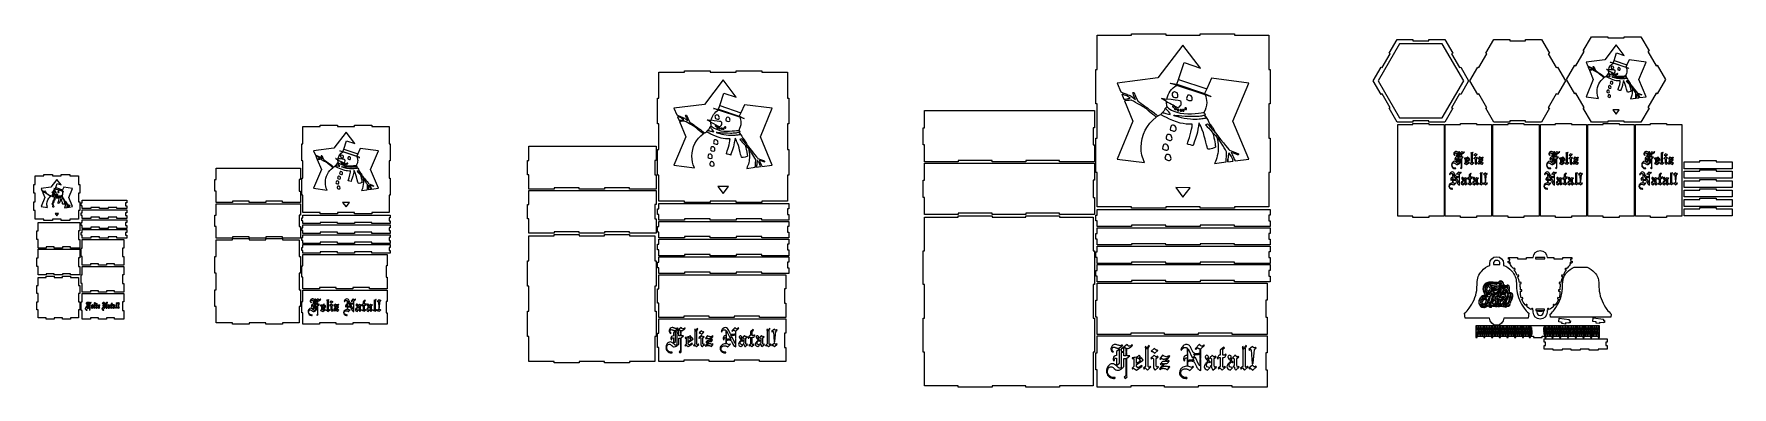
# Model space of a CAD drawing. Header units: centimetres. Extents: x -198 to 198, y -41 to 41.
import ezdxf

# ---------------------------------------------------------------- set-up
doc = ezdxf.new("R2010")
doc.units = ezdxf.units.CM
doc.header["$MEASUREMENT"] = 0
doc.layers.add('Camada 1', color=7, linetype='Continuous')

msp = doc.modelspace()

# ---------------------------------------------------------------- linework, layer by layer
at = {"layer": 'Camada 1', "color": 250, "lineweight": 9}
for points, knots in [([(49.99377, 24.91), (49.99377, 24.91), (49.99377, 16.89), (49.99377, 16.89), (49.99377, 16.89), (49.99377, 16.89), (49.69377, 16.89), (49.69377, 16.89), (49.69377, 16.89), (49.69377, 16.89), (49.69377, 8.87), (49.69377, 8.87), (49.69377, 8.87), (49.69377, 8.87), (49.99377, 8.87), (49.99377, 8.87), (49.99377, 8.87), (49.99377, 8.87), (49.99377, 0.85), (49.99377, 0.85), (49.99377, 0.85), (49.99377, 0.85), (58.01377, 0.85), (58.01377, 0.85), (58.01377, 0.85), (58.01377, 0.85), (58.01377, 0.55), (58.01377, 0.55), (58.01377, 0.55), (58.01377, 0.55), (66.03377, 0.55), (66.03377, 0.55), (66.03377, 0.55), (66.03377, 0.55), (66.03377, 0.85), (66.03377, 0.85), (66.03377, 0.85), (66.03377, 0.85), (74.05377, 0.85), (74.05377, 0.85), (74.05377, 0.85), (74.05377, 0.85), (74.05377, 0.55), (74.05377, 0.55), (74.05377, 0.55), (74.05377, 0.55), (82.07377, 0.55), (82.07377, 0.55), (82.07377, 0.55), (82.07377, 0.55), (82.07377, 0.85), (82.07377, 0.85), (82.07377, 0.85), (82.07377, 0.85), (90.09377, 0.85), (90.09377, 0.85), (90.09377, 0.85), (90.09377, 0.85), (90.09377, 8.87), (90.09377, 8.87), (90.09377, 8.87), (90.09377, 8.87), (90.39377, 8.87), (90.39377, 8.87), (90.39377, 8.87), (90.39377, 8.87), (90.39377, 16.89), (90.39377, 16.89), (90.39377, 16.89), (90.39377, 16.89), (90.09377, 16.89), (90.09377, 16.89), (90.09377, 16.89), (90.09377, 16.89), (90.09377, 24.91), (90.09377, 24.91), (90.09377, 24.91), (90.09377, 24.91), (90.39377, 24.91), (90.39377, 24.91), (90.39377, 24.91), (90.39377, 24.91), (90.39377, 32.93), (90.39377, 32.93), (90.39377, 32.93), (90.39377, 32.93), (90.09377, 32.93), (90.09377, 32.93), (90.09377, 32.93), (90.09377, 32.93), (90.09377, 40.95), (90.09377, 40.95), (90.09377, 40.95), (90.09377, 40.95), (82.07377, 40.95), (82.07377, 40.95), (82.07377, 40.95), (82.07377, 40.95), (82.07377, 41.25), (82.07377, 41.25), (82.07377, 41.25), (82.07377, 41.25), (74.05377, 41.25), (74.05377, 41.25), (74.05377, 41.25), (74.05377, 41.25), (74.05377, 40.95), (74.05377, 40.95), (74.05377, 40.95), (74.05377, 40.95), (66.03377, 40.95), (66.03377, 40.95), (66.03377, 40.95), (66.03377, 40.95), (66.03377, 41.25), (66.03377, 41.25), (66.03377, 41.25), (66.03377, 41.25), (58.01377, 41.25), (58.01377, 41.25), (58.01377, 41.25), (58.01377, 41.25), (58.01377, 40.95), (58.01377, 40.95), (58.01377, 40.95), (58.01377, 40.95), (49.99377, 40.95), (49.99377, 40.95), (49.99377, 40.95), (49.99377, 40.95), (49.99377, 32.93), (49.99377, 32.93), (49.99377, 32.93), (49.99377, 32.93), (49.69377, 32.93), (49.69377, 32.93), (49.69377, 32.93), (49.69377, 32.93), (49.69377, 24.91), (49.69377, 24.91), (49.69377, 24.91), (49.69377, 24.91), (49.99377, 24.91), (49.99377, 24.91)], [0, 0, 0, 0, 0.027027027, 0.027027027, 0.027027027, 0.027027027, 0.054054054, 0.054054054, 0.054054054, 0.054054054, 0.081081081, 0.081081081, 0.081081081, 0.081081081, 0.108108108, 0.108108108, 0.108108108, 0.108108108, 0.135135135, 0.135135135, 0.135135135, 0.135135135, 0.162162162, 0.162162162, 0.162162162, 0.162162162, 0.189189189, 0.189189189, 0.189189189, 0.189189189, 0.216216216, 0.216216216, 0.216216216, 0.216216216, 0.243243243, 0.243243243, 0.243243243, 0.243243243, 0.27027027, 0.27027027, 0.27027027, 0.27027027, 0.297297297, 0.297297297, 0.297297297, 0.297297297, 0.324324324, 0.324324324, 0.324324324, 0.324324324, 0.351351351, 0.351351351, 0.351351351, 0.351351351, 0.378378378, 0.378378378, 0.378378378, 0.378378378, 0.405405405, 0.405405405, 0.405405405, 0.405405405, 0.432432432, 0.432432432, 0.432432432, 0.432432432, 0.459459459, 0.459459459, 0.459459459, 0.459459459, 0.486486486, 0.486486486, 0.486486486, 0.486486486, 0.513513514, 0.513513514, 0.513513514, 0.513513514, 0.540540541, 0.540540541, 0.540540541, 0.540540541, 0.567567568, 0.567567568, 0.567567568, 0.567567568, 0.594594595, 0.594594595, 0.594594595, 0.594594595, 0.621621622, 0.621621622, 0.621621622, 0.621621622, 0.648648649, 0.648648649, 0.648648649, 0.648648649, 0.675675676, 0.675675676, 0.675675676, 0.675675676, 0.702702703, 0.702702703, 0.702702703, 0.702702703, 0.72972973, 0.72972973, 0.72972973, 0.72972973, 0.756756757, 0.756756757, 0.756756757, 0.756756757, 0.783783784, 0.783783784, 0.783783784, 0.783783784, 0.810810811, 0.810810811, 0.810810811, 0.810810811, 0.837837838, 0.837837838, 0.837837838, 0.837837838, 0.864864865, 0.864864865, 0.864864865, 0.864864865, 0.891891892, 0.891891892, 0.891891892, 0.891891892, 0.918918919, 0.918918919, 0.918918919, 0.918918919, 0.945945946, 0.945945946, 0.945945946, 0.945945946, 1, 1, 1, 1]), ([(116.32388, 33.52557), (116.32388, 33.52557), (114.46674, 30.3089), (114.46674, 30.3089), (114.46674, 30.3089), (114.46674, 30.3089), (116.32388, 27.09223), (116.32388, 27.09223), (116.32388, 27.09223), (116.32388, 27.09223), (116.58369, 27.24223), (116.58369, 27.24223), (116.58369, 27.24223), (116.58369, 27.24223), (118.44083, 24.02557), (118.44083, 24.02557), (118.44083, 24.02557), (118.44083, 24.02557), (118.18103, 23.87557), (118.18103, 23.87557), (118.18103, 23.87557), (118.18103, 23.87557), (120.03817, 20.6589), (120.03817, 20.6589), (120.03817, 20.6589), (120.03817, 20.6589), (123.75246, 20.6589), (123.75246, 20.6589), (123.75246, 20.6589), (123.75246, 20.6589), (123.75246, 20.9589), (123.75246, 20.9589), (123.75246, 20.9589), (123.75246, 20.9589), (127.46674, 20.9589), (127.46674, 20.9589), (127.46674, 20.9589), (127.46674, 20.9589), (127.46674, 20.6589), (127.46674, 20.6589), (127.46674, 20.6589), (127.46674, 20.6589), (131.18103, 20.6589), (131.18103, 20.6589), (131.18103, 20.6589), (131.18103, 20.6589), (133.03817, 23.87557), (133.03817, 23.87557), (133.03817, 23.87557), (133.03817, 23.87557), (132.77837, 24.02557), (132.77837, 24.02557), (132.77837, 24.02557), (132.77837, 24.02557), (134.63551, 27.24223), (134.63551, 27.24223), (134.63551, 27.24223), (134.63551, 27.24223), (134.89532, 27.09223), (134.89532, 27.09223), (134.89532, 27.09223), (134.89532, 27.09223), (136.75246, 30.3089), (136.75246, 30.3089), (136.75246, 30.3089), (136.75246, 30.3089), (134.89532, 33.52557), (134.89532, 33.52557), (134.89532, 33.52557), (134.89532, 33.52557), (134.63551, 33.37557), (134.63551, 33.37557), (134.63551, 33.37557), (134.63551, 33.37557), (132.77837, 36.59223), (132.77837, 36.59223), (132.77837, 36.59223), (132.77837, 36.59223), (133.03817, 36.74223), (133.03817, 36.74223), (133.03817, 36.74223), (133.03817, 36.74223), (131.18103, 39.9589), (131.18103, 39.9589), (131.18103, 39.9589), (131.18103, 39.9589), (127.46674, 39.9589), (127.46674, 39.9589), (127.46674, 39.9589), (127.46674, 39.9589), (127.46674, 39.6589), (127.46674, 39.6589), (127.46674, 39.6589), (127.46674, 39.6589), (123.75246, 39.6589), (123.75246, 39.6589), (123.75246, 39.6589), (123.75246, 39.6589), (123.75246, 39.9589), (123.75246, 39.9589), (123.75246, 39.9589), (123.75246, 39.9589), (120.03817, 39.9589), (120.03817, 39.9589), (120.03817, 39.9589), (120.03817, 39.9589), (118.18103, 36.74223), (118.18103, 36.74223), (118.18103, 36.74223), (118.18103, 36.74223), (118.44083, 36.59223), (118.44083, 36.59223), (118.44083, 36.59223), (118.44083, 36.59223), (116.58369, 33.37557), (116.58369, 33.37557), (116.58369, 33.37557), (116.58369, 33.37557), (116.32388, 33.52557), (116.32388, 33.52557)], [0, 0, 0, 0, 0.032258065, 0.032258065, 0.032258065, 0.032258065, 0.064516129, 0.064516129, 0.064516129, 0.064516129, 0.096774194, 0.096774194, 0.096774194, 0.096774194, 0.129032258, 0.129032258, 0.129032258, 0.129032258, 0.161290323, 0.161290323, 0.161290323, 0.161290323, 0.193548387, 0.193548387, 0.193548387, 0.193548387, 0.225806452, 0.225806452, 0.225806452, 0.225806452, 0.258064516, 0.258064516, 0.258064516, 0.258064516, 0.290322581, 0.290322581, 0.290322581, 0.290322581, 0.322580645, 0.322580645, 0.322580645, 0.322580645, 0.35483871, 0.35483871, 0.35483871, 0.35483871, 0.387096774, 0.387096774, 0.387096774, 0.387096774, 0.419354839, 0.419354839, 0.419354839, 0.419354839, 0.451612903, 0.451612903, 0.451612903, 0.451612903, 0.483870968, 0.483870968, 0.483870968, 0.483870968, 0.516129032, 0.516129032, 0.516129032, 0.516129032, 0.548387097, 0.548387097, 0.548387097, 0.548387097, 0.580645161, 0.580645161, 0.580645161, 0.580645161, 0.612903226, 0.612903226, 0.612903226, 0.612903226, 0.64516129, 0.64516129, 0.64516129, 0.64516129, 0.677419355, 0.677419355, 0.677419355, 0.677419355, 0.709677419, 0.709677419, 0.709677419, 0.709677419, 0.741935484, 0.741935484, 0.741935484, 0.741935484, 0.774193548, 0.774193548, 0.774193548, 0.774193548, 0.806451613, 0.806451613, 0.806451613, 0.806451613, 0.838709677, 0.838709677, 0.838709677, 0.838709677, 0.870967742, 0.870967742, 0.870967742, 0.870967742, 0.903225806, 0.903225806, 0.903225806, 0.903225806, 0.935483871, 0.935483871, 0.935483871, 0.935483871, 1, 1, 1, 1]), ([(146.33818, 39.9589), (146.33818, 39.9589), (142.62389, 39.9589), (142.62389, 39.9589), (142.62389, 39.9589), (142.62389, 39.9589), (140.76675, 36.74223), (140.76675, 36.74223), (140.76675, 36.74223), (140.76675, 36.74223), (141.02655, 36.59223), (141.02655, 36.59223), (141.02655, 36.59223), (141.02655, 36.59223), (139.16941, 33.37557), (139.16941, 33.37557), (139.16941, 33.37557), (139.16941, 33.37557), (138.9096, 33.52557), (138.9096, 33.52557), (138.9096, 33.52557), (138.9096, 33.52557), (137.05246, 30.3089), (137.05246, 30.3089), (137.05246, 30.3089), (137.05246, 30.3089), (138.9096, 27.09223), (138.9096, 27.09223), (138.9096, 27.09223), (138.9096, 27.09223), (139.16941, 27.24223), (139.16941, 27.24223), (139.16941, 27.24223), (139.16941, 27.24223), (141.02655, 24.02557), (141.02655, 24.02557), (141.02655, 24.02557), (141.02655, 24.02557), (140.76675, 23.87557), (140.76675, 23.87557), (140.76675, 23.87557), (140.76675, 23.87557), (142.62389, 20.6589), (142.62389, 20.6589), (142.62389, 20.6589), (142.62389, 20.6589), (146.33818, 20.6589), (146.33818, 20.6589), (146.33818, 20.6589), (146.33818, 20.6589), (146.33818, 20.9589), (146.33818, 20.9589), (146.33818, 20.9589), (146.33818, 20.9589), (150.05246, 20.9589), (150.05246, 20.9589), (150.05246, 20.9589), (150.05246, 20.9589), (150.05246, 20.6589), (150.05246, 20.6589), (150.05246, 20.6589), (150.05246, 20.6589), (153.76675, 20.6589), (153.76675, 20.6589), (153.76675, 20.6589), (153.76675, 20.6589), (155.62389, 23.87557), (155.62389, 23.87557), (155.62389, 23.87557), (155.62389, 23.87557), (155.36409, 24.02557), (155.36409, 24.02557), (155.36409, 24.02557), (155.36409, 24.02557), (157.22123, 27.24223), (157.22123, 27.24223), (157.22123, 27.24223), (157.22123, 27.24223), (157.48104, 27.09223), (157.48104, 27.09223), (157.48104, 27.09223), (157.48104, 27.09223), (159.33818, 30.3089), (159.33818, 30.3089), (159.33818, 30.3089), (159.33818, 30.3089), (157.48104, 33.52557), (157.48104, 33.52557), (157.48104, 33.52557), (157.48104, 33.52557), (157.22123, 33.37557), (157.22123, 33.37557), (157.22123, 33.37557), (157.22123, 33.37557), (155.36409, 36.59223), (155.36409, 36.59223), (155.36409, 36.59223), (155.36409, 36.59223), (155.62389, 36.74223), (155.62389, 36.74223), (155.62389, 36.74223), (155.62389, 36.74223), (153.76675, 39.9589), (153.76675, 39.9589), (153.76675, 39.9589), (153.76675, 39.9589), (150.05246, 39.9589), (150.05246, 39.9589), (150.05246, 39.9589), (150.05246, 39.9589), (150.05246, 39.6589), (150.05246, 39.6589), (150.05246, 39.6589), (150.05246, 39.6589), (146.33818, 39.6589), (146.33818, 39.6589), (146.33818, 39.6589), (146.33818, 39.6589), (146.33818, 39.9589), (146.33818, 39.9589)], [0, 0, 0, 0, 0.032258065, 0.032258065, 0.032258065, 0.032258065, 0.064516129, 0.064516129, 0.064516129, 0.064516129, 0.096774194, 0.096774194, 0.096774194, 0.096774194, 0.129032258, 0.129032258, 0.129032258, 0.129032258, 0.161290323, 0.161290323, 0.161290323, 0.161290323, 0.193548387, 0.193548387, 0.193548387, 0.193548387, 0.225806452, 0.225806452, 0.225806452, 0.225806452, 0.258064516, 0.258064516, 0.258064516, 0.258064516, 0.290322581, 0.290322581, 0.290322581, 0.290322581, 0.322580645, 0.322580645, 0.322580645, 0.322580645, 0.35483871, 0.35483871, 0.35483871, 0.35483871, 0.387096774, 0.387096774, 0.387096774, 0.387096774, 0.419354839, 0.419354839, 0.419354839, 0.419354839, 0.451612903, 0.451612903, 0.451612903, 0.451612903, 0.483870968, 0.483870968, 0.483870968, 0.483870968, 0.516129032, 0.516129032, 0.516129032, 0.516129032, 0.548387097, 0.548387097, 0.548387097, 0.548387097, 0.580645161, 0.580645161, 0.580645161, 0.580645161, 0.612903226, 0.612903226, 0.612903226, 0.612903226, 0.64516129, 0.64516129, 0.64516129, 0.64516129, 0.677419355, 0.677419355, 0.677419355, 0.677419355, 0.709677419, 0.709677419, 0.709677419, 0.709677419, 0.741935484, 0.741935484, 0.741935484, 0.741935484, 0.774193548, 0.774193548, 0.774193548, 0.774193548, 0.806451613, 0.806451613, 0.806451613, 0.806451613, 0.838709677, 0.838709677, 0.838709677, 0.838709677, 0.870967742, 0.870967742, 0.870967742, 0.870967742, 0.903225806, 0.903225806, 0.903225806, 0.903225806, 0.935483871, 0.935483871, 0.935483871, 0.935483871, 1, 1, 1, 1]), ([(176.95867, 20.60891), (176.95867, 20.60891), (178.88317, 23.94223), (178.88317, 23.94223), (178.88317, 23.94223), (178.88317, 23.94223), (178.62337, 24.09223), (178.62337, 24.09223), (178.62337, 24.09223), (178.62337, 24.09223), (180.54787, 27.42557), (180.54787, 27.42557), (180.54787, 27.42557), (180.54787, 27.42557), (180.80767, 27.27557), (180.80767, 27.27557), (180.80767, 27.27557), (180.80767, 27.27557), (182.73218, 30.6089), (182.73218, 30.6089), (182.73218, 30.6089), (182.73218, 30.6089), (180.80767, 33.94223), (180.80767, 33.94223), (180.80767, 33.94223), (180.80767, 33.94223), (180.54787, 33.79223), (180.54787, 33.79223), (180.54787, 33.79223), (180.54787, 33.79223), (178.62337, 37.12556), (178.62337, 37.12556), (178.62337, 37.12556), (178.62337, 37.12556), (178.88317, 37.27556), (178.88317, 37.27556), (178.88317, 37.27556), (178.88317, 37.27556), (176.95867, 40.60889), (176.95867, 40.60889), (176.95867, 40.60889), (176.95867, 40.60889), (173.10968, 40.60889), (173.10968, 40.60889), (173.10968, 40.60889), (173.10968, 40.60889), (173.10968, 40.30889), (173.10968, 40.30889), (173.10968, 40.30889), (173.10968, 40.30889), (169.26068, 40.30889), (169.26068, 40.30889), (169.26068, 40.30889), (169.26068, 40.30889), (169.26068, 40.60889), (169.26068, 40.60889), (169.26068, 40.60889), (169.26068, 40.60889), (165.41168, 40.60889), (165.41168, 40.60889), (165.41168, 40.60889), (165.41168, 40.60889), (163.48719, 37.27556), (163.48719, 37.27556), (163.48719, 37.27556), (163.48719, 37.27556), (163.74699, 37.12556), (163.74699, 37.12556), (163.74699, 37.12556), (163.74699, 37.12556), (161.82249, 33.79223), (161.82249, 33.79223), (161.82249, 33.79223), (161.82249, 33.79223), (161.56269, 33.94223), (161.56269, 33.94223), (161.56269, 33.94223), (161.56269, 33.94223), (159.63818, 30.6089), (159.63818, 30.6089), (159.63818, 30.6089), (159.63818, 30.6089), (161.56269, 27.27557), (161.56269, 27.27557), (161.56269, 27.27557), (161.56269, 27.27557), (161.82249, 27.42557), (161.82249, 27.42557), (161.82249, 27.42557), (161.82249, 27.42557), (163.74699, 24.09223), (163.74699, 24.09223), (163.74699, 24.09223), (163.74699, 24.09223), (163.48719, 23.94223), (163.48719, 23.94223), (163.48719, 23.94223), (163.48719, 23.94223), (165.41168, 20.60891), (165.41168, 20.60891), (165.41168, 20.60891), (165.41168, 20.60891), (169.26068, 20.60891), (169.26068, 20.60891), (169.26068, 20.60891), (169.26068, 20.60891), (169.26068, 20.90891), (169.26068, 20.90891), (169.26068, 20.90891), (169.26068, 20.90891), (173.10968, 20.90891), (173.10968, 20.90891), (173.10968, 20.90891), (173.10968, 20.90891), (173.10968, 20.60891), (173.10968, 20.60891), (173.10968, 20.60891), (173.10968, 20.60891), (176.95867, 20.60891), (176.95867, 20.60891)], [0, 0, 0, 0, 0.032258065, 0.032258065, 0.032258065, 0.032258065, 0.064516129, 0.064516129, 0.064516129, 0.064516129, 0.096774194, 0.096774194, 0.096774194, 0.096774194, 0.129032258, 0.129032258, 0.129032258, 0.129032258, 0.161290323, 0.161290323, 0.161290323, 0.161290323, 0.193548387, 0.193548387, 0.193548387, 0.193548387, 0.225806452, 0.225806452, 0.225806452, 0.225806452, 0.258064516, 0.258064516, 0.258064516, 0.258064516, 0.290322581, 0.290322581, 0.290322581, 0.290322581, 0.322580645, 0.322580645, 0.322580645, 0.322580645, 0.35483871, 0.35483871, 0.35483871, 0.35483871, 0.387096774, 0.387096774, 0.387096774, 0.387096774, 0.419354839, 0.419354839, 0.419354839, 0.419354839, 0.451612903, 0.451612903, 0.451612903, 0.451612903, 0.483870968, 0.483870968, 0.483870968, 0.483870968, 0.516129032, 0.516129032, 0.516129032, 0.516129032, 0.548387097, 0.548387097, 0.548387097, 0.548387097, 0.580645161, 0.580645161, 0.580645161, 0.580645161, 0.612903226, 0.612903226, 0.612903226, 0.612903226, 0.64516129, 0.64516129, 0.64516129, 0.64516129, 0.677419355, 0.677419355, 0.677419355, 0.677419355, 0.709677419, 0.709677419, 0.709677419, 0.709677419, 0.741935484, 0.741935484, 0.741935484, 0.741935484, 0.774193548, 0.774193548, 0.774193548, 0.774193548, 0.806451613, 0.806451613, 0.806451613, 0.806451613, 0.838709677, 0.838709677, 0.838709677, 0.838709677, 0.870967742, 0.870967742, 0.870967742, 0.870967742, 0.903225806, 0.903225806, 0.903225806, 0.903225806, 0.935483871, 0.935483871, 0.935483871, 0.935483871, 1, 1, 1, 1]), ([(70.04377, 38.65), (70.04377, 38.65), (74.15834, 33.27367), (74.15834, 33.27367), (74.15834, 33.27367), (74.15834, 33.27367), (70.3141, 34.54872), (70.3141, 34.54872), (70.3141, 34.54872), (70.3141, 34.54872), (68.98979, 30.61635), (68.98979, 30.61635), (68.98979, 30.61635), (68.98979, 30.61635), (68.61536, 29.50465), (68.61536, 29.50465), (68.61536, 29.50465), (68.61536, 29.50465), (67.06407, 29.7302), (67.06407, 29.7302), (67.06407, 29.7302), (67.06407, 29.7302), (67.67545, 29.5281), (68.58855, 29.22647), (68.58855, 29.22647), (67.397, 28.5612), (66.5334, 27.39938), (66.29295, 26.02959), (66.29295, 26.02959), (65.59983, 26.11696), (65.05979, 26.17714), (65.06295, 26.15213), (65.06295, 26.15213), (65.06631, 26.12481), (65.58725, 25.82857), (66.23083, 25.47258), (66.23083, 25.47258), (66.22728, 25.39911), (66.22548, 25.32522), (66.22548, 25.2509), (66.22548, 25.2509), (66.22548, 24.89207), (66.26784, 24.54279), (66.34788, 24.20775), (66.34788, 24.20775), (66.34788, 24.20775), (66.07165, 24.22874), (65.92452, 23.86324), (65.92452, 23.86324), (65.9163, 23.84268), (65.90835, 23.82093), (65.90098, 23.79786), (65.90098, 23.79786), (65.76236, 23.36448), (65.62365, 23.22577), (65.39829, 23.05254), (65.39829, 23.05254), (65.34954, 23.01491), (65.29589, 22.96518), (65.24171, 22.91024), (65.24171, 22.91024), (65.04584, 22.71159), (64.84387, 22.44537), (64.84387, 22.44537), (64.84387, 22.44537), (64.62744, 22.32543), (64.41664, 22.19708), (64.21184, 22.06064), (64.21184, 22.06064), (63.74205, 22.46343), (63.02803, 23.05779), (62.53153, 23.38944), (62.53153, 23.38944), (61.73195, 23.92361), (59.54238, 25.53985), (59.54238, 25.53985), (59.54238, 25.53985), (59.54238, 25.53985), (58.98698, 26.71732), (58.98698, 26.71732), (58.98698, 26.71732), (58.85427, 27.00018), (58.6758, 27.51436), (58.54896, 27.60357), (58.54896, 27.60357), (58.42221, 27.69264), (58.32714, 27.50377), (58.32714, 27.50377), (58.32714, 27.50377), (58.32714, 27.50377), (58.4129, 27.23491), (58.48797, 27.05885), (58.48797, 27.05885), (58.56314, 26.88274), (58.94944, 25.9096), (58.94944, 25.9096), (58.94944, 25.9096), (58.94944, 25.9096), (57.91749, 26.6925), (57.91749, 26.6925), (57.91749, 26.6925), (57.91749, 26.6925), (57.5606, 26.95309), (57.20839, 27.05866), (57.20839, 27.05866), (56.95366, 27.13496), (56.09006, 27.50107), (55.53764, 27.69216), (55.53764, 27.69216), (55.53764, 27.69216), (54.67186, 29.77493), (54.67186, 29.77493), (54.67186, 29.77493), (54.67186, 29.77493), (64.20247, 31.0175), (64.20247, 31.0175), (64.20247, 31.0175), (64.20247, 31.0175), (70.04377, 38.65), (70.04377, 38.65)], [0, 0, 0, 0, 0.032258065, 0.032258065, 0.032258065, 0.032258065, 0.064516129, 0.064516129, 0.064516129, 0.064516129, 0.096774194, 0.096774194, 0.096774194, 0.096774194, 0.129032258, 0.129032258, 0.129032258, 0.129032258, 0.161290323, 0.161290323, 0.161290323, 0.161290323, 0.193548387, 0.193548387, 0.193548387, 0.193548387, 0.225806452, 0.225806452, 0.225806452, 0.225806452, 0.258064516, 0.258064516, 0.258064516, 0.258064516, 0.290322581, 0.290322581, 0.290322581, 0.290322581, 0.322580645, 0.322580645, 0.322580645, 0.322580645, 0.35483871, 0.35483871, 0.35483871, 0.35483871, 0.387096774, 0.387096774, 0.387096774, 0.387096774, 0.419354839, 0.419354839, 0.419354839, 0.419354839, 0.451612903, 0.451612903, 0.451612903, 0.451612903, 0.483870968, 0.483870968, 0.483870968, 0.483870968, 0.516129032, 0.516129032, 0.516129032, 0.516129032, 0.548387097, 0.548387097, 0.548387097, 0.548387097, 0.580645161, 0.580645161, 0.580645161, 0.580645161, 0.612903226, 0.612903226, 0.612903226, 0.612903226, 0.64516129, 0.64516129, 0.64516129, 0.64516129, 0.677419355, 0.677419355, 0.677419355, 0.677419355, 0.709677419, 0.709677419, 0.709677419, 0.709677419, 0.741935484, 0.741935484, 0.741935484, 0.741935484, 0.774193548, 0.774193548, 0.774193548, 0.774193548, 0.806451613, 0.806451613, 0.806451613, 0.806451613, 0.838709677, 0.838709677, 0.838709677, 0.838709677, 0.870967742, 0.870967742, 0.870967742, 0.870967742, 0.903225806, 0.903225806, 0.903225806, 0.903225806, 0.935483871, 0.935483871, 0.935483871, 0.935483871, 1, 1, 1, 1]), ([(115.62144, 30.3089), (115.62144, 30.3089), (120.61552, 38.9589), (120.61552, 38.9589), (120.61552, 38.9589), (120.61552, 38.9589), (130.60368, 38.9589), (130.60368, 38.9589), (130.60368, 38.9589), (130.60368, 38.9589), (135.59776, 30.3089), (135.59776, 30.3089), (135.59776, 30.3089), (135.59776, 30.3089), (130.60368, 21.6589), (130.60368, 21.6589), (130.60368, 21.6589), (130.60368, 21.6589), (120.61552, 21.6589), (120.61552, 21.6589), (120.61552, 21.6589), (120.61552, 21.6589), (115.62144, 30.3089), (115.62144, 30.3089)], [0, 0, 0, 0, 0.142857143, 0.142857143, 0.142857143, 0.142857143, 0.285714286, 0.285714286, 0.285714286, 0.285714286, 0.428571429, 0.428571429, 0.428571429, 0.428571429, 0.571428571, 0.571428571, 0.571428571, 0.571428571, 0.714285714, 0.714285714, 0.714285714, 0.714285714, 1, 1, 1, 1]), ([(171.18518, 38.69177), (171.18518, 38.69177), (173.05884, 36.24354), (173.05884, 36.24354), (173.05884, 36.24354), (173.05884, 36.24354), (171.30828, 36.82416), (171.30828, 36.82416), (171.30828, 36.82416), (171.30828, 36.82416), (170.70522, 35.03347), (170.70522, 35.03347), (170.70522, 35.03347), (170.70522, 35.03347), (170.53472, 34.52722), (170.53472, 34.52722), (170.53472, 34.52722), (170.53472, 34.52722), (169.82831, 34.62994), (169.82831, 34.62994), (169.82831, 34.62994), (169.82831, 34.62994), (170.10671, 34.5379), (170.52251, 34.40055), (170.52251, 34.40055), (169.97991, 34.0976), (169.58665, 33.56854), (169.47716, 32.94478), (169.47716, 32.94478), (169.16153, 32.98456), (168.91561, 33.01197), (168.91705, 33.00058), (168.91705, 33.00058), (168.91858, 32.98814), (169.1558, 32.85324), (169.44887, 32.69113), (169.44887, 32.69113), (169.44725, 32.65767), (169.44644, 32.62403), (169.44644, 32.59018), (169.44644, 32.59018), (169.44644, 32.42678), (169.46572, 32.26773), (169.50217, 32.11516), (169.50217, 32.11516), (169.50217, 32.11516), (169.37638, 32.12472), (169.30939, 31.95828), (169.30939, 31.95828), (169.30564, 31.94892), (169.30202, 31.93901), (169.29866, 31.92851), (169.29866, 31.92851), (169.23554, 31.73116), (169.17238, 31.66799), (169.06975, 31.58911), (169.06975, 31.58911), (169.04756, 31.57197), (169.02312, 31.54933), (168.99845, 31.52431), (168.99845, 31.52431), (168.90926, 31.43385), (168.81729, 31.31262), (168.81729, 31.31262), (168.81729, 31.31262), (168.71873, 31.258), (168.62274, 31.19955), (168.52947, 31.13742), (168.52947, 31.13742), (168.31555, 31.32085), (167.9904, 31.5915), (167.76431, 31.74252), (167.76431, 31.74252), (167.4002, 31.98577), (166.40313, 32.72176), (166.40313, 32.72176), (166.40313, 32.72176), (166.40313, 32.72176), (166.15022, 33.25795), (166.15022, 33.25795), (166.15022, 33.25795), (166.08979, 33.38676), (166.00852, 33.6209), (165.95075, 33.66152), (165.95075, 33.66152), (165.89304, 33.70208), (165.84974, 33.61608), (165.84974, 33.61608), (165.84974, 33.61608), (165.84974, 33.61608), (165.8888, 33.49364), (165.92298, 33.41347), (165.92298, 33.41347), (165.95721, 33.33328), (166.13312, 32.89014), (166.13312, 32.89014), (166.13312, 32.89014), (166.13312, 32.89014), (165.6632, 33.24665), (165.6632, 33.24665), (165.6632, 33.24665), (165.6632, 33.24665), (165.50068, 33.36531), (165.34029, 33.41339), (165.34029, 33.41339), (165.2243, 33.44813), (164.83104, 33.61485), (164.57948, 33.70187), (164.57948, 33.70187), (164.57948, 33.70187), (164.18523, 34.6503), (164.18523, 34.6503), (164.18523, 34.6503), (164.18523, 34.6503), (168.52521, 35.21613), (168.52521, 35.21613), (168.52521, 35.21613), (168.52521, 35.21613), (171.18518, 38.69177), (171.18518, 38.69177)], [0, 0, 0, 0, 0.032258065, 0.032258065, 0.032258065, 0.032258065, 0.064516129, 0.064516129, 0.064516129, 0.064516129, 0.096774194, 0.096774194, 0.096774194, 0.096774194, 0.129032258, 0.129032258, 0.129032258, 0.129032258, 0.161290323, 0.161290323, 0.161290323, 0.161290323, 0.193548387, 0.193548387, 0.193548387, 0.193548387, 0.225806452, 0.225806452, 0.225806452, 0.225806452, 0.258064516, 0.258064516, 0.258064516, 0.258064516, 0.290322581, 0.290322581, 0.290322581, 0.290322581, 0.322580645, 0.322580645, 0.322580645, 0.322580645, 0.35483871, 0.35483871, 0.35483871, 0.35483871, 0.387096774, 0.387096774, 0.387096774, 0.387096774, 0.419354839, 0.419354839, 0.419354839, 0.419354839, 0.451612903, 0.451612903, 0.451612903, 0.451612903, 0.483870968, 0.483870968, 0.483870968, 0.483870968, 0.516129032, 0.516129032, 0.516129032, 0.516129032, 0.548387097, 0.548387097, 0.548387097, 0.548387097, 0.580645161, 0.580645161, 0.580645161, 0.580645161, 0.612903226, 0.612903226, 0.612903226, 0.612903226, 0.64516129, 0.64516129, 0.64516129, 0.64516129, 0.677419355, 0.677419355, 0.677419355, 0.677419355, 0.709677419, 0.709677419, 0.709677419, 0.709677419, 0.741935484, 0.741935484, 0.741935484, 0.741935484, 0.774193548, 0.774193548, 0.774193548, 0.774193548, 0.806451613, 0.806451613, 0.806451613, 0.806451613, 0.838709677, 0.838709677, 0.838709677, 0.838709677, 0.870967742, 0.870967742, 0.870967742, 0.870967742, 0.903225806, 0.903225806, 0.903225806, 0.903225806, 0.935483871, 0.935483871, 0.935483871, 0.935483871, 1, 1, 1, 1]), ([(-52.38491, 20.25711), (-52.38491, 20.25711), (-52.38491, 14.23711), (-52.38491, 14.23711), (-52.38491, 14.23711), (-52.38491, 14.23711), (-52.68491, 14.23711), (-52.68491, 14.23711), (-52.68491, 14.23711), (-52.68491, 14.23711), (-52.68491, 8.21711), (-52.68491, 8.21711), (-52.68491, 8.21711), (-52.68491, 8.21711), (-52.38491, 8.21711), (-52.38491, 8.21711), (-52.38491, 8.21711), (-52.38491, 8.21711), (-52.38491, 2.19711), (-52.38491, 2.19711), (-52.38491, 2.19711), (-52.38491, 2.19711), (-46.36491, 2.19711), (-46.36491, 2.19711), (-46.36491, 2.19711), (-46.36491, 2.19711), (-46.36491, 1.89711), (-46.36491, 1.89711), (-46.36491, 1.89711), (-46.36491, 1.89711), (-40.34491, 1.89711), (-40.34491, 1.89711), (-40.34491, 1.89711), (-40.34491, 1.89711), (-40.34491, 2.19711), (-40.34491, 2.19711), (-40.34491, 2.19711), (-40.34491, 2.19711), (-34.32491, 2.19711), (-34.32491, 2.19711), (-34.32491, 2.19711), (-34.32491, 2.19711), (-34.32491, 1.89711), (-34.32491, 1.89711), (-34.32491, 1.89711), (-34.32491, 1.89711), (-28.30491, 1.89711), (-28.30491, 1.89711), (-28.30491, 1.89711), (-28.30491, 1.89711), (-28.30491, 2.19711), (-28.30491, 2.19711), (-28.30491, 2.19711), (-28.30491, 2.19711), (-22.28491, 2.19711), (-22.28491, 2.19711), (-22.28491, 2.19711), (-22.28491, 2.19711), (-22.28491, 8.21711), (-22.28491, 8.21711), (-22.28491, 8.21711), (-22.28491, 8.21711), (-21.98491, 8.21711), (-21.98491, 8.21711), (-21.98491, 8.21711), (-21.98491, 8.21711), (-21.98491, 14.23711), (-21.98491, 14.23711), (-21.98491, 14.23711), (-21.98491, 14.23711), (-22.28491, 14.23711), (-22.28491, 14.23711), (-22.28491, 14.23711), (-22.28491, 14.23711), (-22.28491, 20.25711), (-22.28491, 20.25711), (-22.28491, 20.25711), (-22.28491, 20.25711), (-21.98491, 20.25711), (-21.98491, 20.25711), (-21.98491, 20.25711), (-21.98491, 20.25711), (-21.98491, 26.27711), (-21.98491, 26.27711), (-21.98491, 26.27711), (-21.98491, 26.27711), (-22.28491, 26.27711), (-22.28491, 26.27711), (-22.28491, 26.27711), (-22.28491, 26.27711), (-22.28491, 32.29711), (-22.28491, 32.29711), (-22.28491, 32.29711), (-22.28491, 32.29711), (-28.30491, 32.29711), (-28.30491, 32.29711), (-28.30491, 32.29711), (-28.30491, 32.29711), (-28.30491, 32.59711), (-28.30491, 32.59711), (-28.30491, 32.59711), (-28.30491, 32.59711), (-34.32491, 32.59711), (-34.32491, 32.59711), (-34.32491, 32.59711), (-34.32491, 32.59711), (-34.32491, 32.29711), (-34.32491, 32.29711), (-34.32491, 32.29711), (-34.32491, 32.29711), (-40.34491, 32.29711), (-40.34491, 32.29711), (-40.34491, 32.29711), (-40.34491, 32.29711), (-40.34491, 32.59711), (-40.34491, 32.59711), (-40.34491, 32.59711), (-40.34491, 32.59711), (-46.36491, 32.59711), (-46.36491, 32.59711), (-46.36491, 32.59711), (-46.36491, 32.59711), (-46.36491, 32.29711), (-46.36491, 32.29711), (-46.36491, 32.29711), (-46.36491, 32.29711), (-52.38491, 32.29711), (-52.38491, 32.29711), (-52.38491, 32.29711), (-52.38491, 32.29711), (-52.38491, 26.27711), (-52.38491, 26.27711), (-52.38491, 26.27711), (-52.38491, 26.27711), (-52.68491, 26.27711), (-52.68491, 26.27711), (-52.68491, 26.27711), (-52.68491, 26.27711), (-52.68491, 20.25711), (-52.68491, 20.25711), (-52.68491, 20.25711), (-52.68491, 20.25711), (-52.38491, 20.25711), (-52.38491, 20.25711)], [0, 0, 0, 0, 0.027027027, 0.027027027, 0.027027027, 0.027027027, 0.054054054, 0.054054054, 0.054054054, 0.054054054, 0.081081081, 0.081081081, 0.081081081, 0.081081081, 0.108108108, 0.108108108, 0.108108108, 0.108108108, 0.135135135, 0.135135135, 0.135135135, 0.135135135, 0.162162162, 0.162162162, 0.162162162, 0.162162162, 0.189189189, 0.189189189, 0.189189189, 0.189189189, 0.216216216, 0.216216216, 0.216216216, 0.216216216, 0.243243243, 0.243243243, 0.243243243, 0.243243243, 0.27027027, 0.27027027, 0.27027027, 0.27027027, 0.297297297, 0.297297297, 0.297297297, 0.297297297, 0.324324324, 0.324324324, 0.324324324, 0.324324324, 0.351351351, 0.351351351, 0.351351351, 0.351351351, 0.378378378, 0.378378378, 0.378378378, 0.378378378, 0.405405405, 0.405405405, 0.405405405, 0.405405405, 0.432432432, 0.432432432, 0.432432432, 0.432432432, 0.459459459, 0.459459459, 0.459459459, 0.459459459, 0.486486486, 0.486486486, 0.486486486, 0.486486486, 0.513513514, 0.513513514, 0.513513514, 0.513513514, 0.540540541, 0.540540541, 0.540540541, 0.540540541, 0.567567568, 0.567567568, 0.567567568, 0.567567568, 0.594594595, 0.594594595, 0.594594595, 0.594594595, 0.621621622, 0.621621622, 0.621621622, 0.621621622, 0.648648649, 0.648648649, 0.648648649, 0.648648649, 0.675675676, 0.675675676, 0.675675676, 0.675675676, 0.702702703, 0.702702703, 0.702702703, 0.702702703, 0.72972973, 0.72972973, 0.72972973, 0.72972973, 0.756756757, 0.756756757, 0.756756757, 0.756756757, 0.783783784, 0.783783784, 0.783783784, 0.783783784, 0.810810811, 0.810810811, 0.810810811, 0.810810811, 0.837837838, 0.837837838, 0.837837838, 0.837837838, 0.864864865, 0.864864865, 0.864864865, 0.864864865, 0.891891892, 0.891891892, 0.891891892, 0.891891892, 0.918918919, 0.918918919, 0.918918919, 0.918918919, 0.945945946, 0.945945946, 0.945945946, 0.945945946, 1, 1, 1, 1]), ([(167.09015, 26.18877), (167.09015, 26.18877), (164.18523, 26.5675), (164.18523, 26.5675), (164.18523, 26.5675), (164.18523, 26.5675), (165.86522, 30.6089), (165.86522, 30.6089), (165.86522, 30.6089), (165.86522, 30.6089), (164.97364, 32.75369), (164.97364, 32.75369), (164.97364, 32.75369), (165.29846, 32.78915), (165.70068, 32.82749), (165.70068, 32.82749), (165.70068, 32.82749), (165.70068, 32.82749), (167.065, 32.09199), (167.17407, 31.98941), (167.17407, 31.98941), (167.25213, 31.91596), (167.92715, 31.36502), (168.34506, 31.00711), (168.34506, 31.00711), (167.36616, 30.27437), (166.73491, 29.12068), (166.73491, 27.82282), (166.73491, 27.82282), (166.73491, 27.24084), (166.86186, 26.68786), (167.09015, 26.18877)], [0, 0, 0, 0, 0.111111111, 0.111111111, 0.111111111, 0.111111111, 0.222222222, 0.222222222, 0.222222222, 0.222222222, 0.333333333, 0.333333333, 0.333333333, 0.333333333, 0.444444444, 0.444444444, 0.444444444, 0.444444444, 0.555555556, 0.555555556, 0.555555556, 0.555555556, 0.666666667, 0.666666667, 0.666666667, 0.666666667, 0.777777778, 0.777777778, 0.777777778, 0.777777778, 1, 1, 1, 1]), ([(164.90376, 32.92178), (164.90376, 32.92178), (164.68028, 33.45937), (164.68028, 33.45937), (164.68028, 33.45937), (164.7102, 33.45158), (164.73459, 33.44628), (164.74958, 33.44488), (164.74958, 33.44488), (164.83459, 33.4369), (165.1238, 33.33263), (165.21735, 33.27545), (165.21735, 33.27545), (165.31093, 33.21825), (165.5702, 33.05311), (165.5702, 33.05311), (165.5702, 33.05311), (165.5702, 33.05311), (165.52156, 33.02689), (165.45849, 33.01089), (165.45849, 33.01089), (165.39543, 32.99485), (165.11743, 32.96166), (164.93834, 32.92796), (164.93834, 32.92796), (164.92785, 32.926), (164.91625, 32.92394), (164.90376, 32.92178)], [0, 0, 0, 0, 0.125, 0.125, 0.125, 0.125, 0.25, 0.25, 0.25, 0.25, 0.375, 0.375, 0.375, 0.375, 0.5, 0.5, 0.5, 0.5, 0.625, 0.625, 0.625, 0.625, 0.75, 0.75, 0.75, 0.75, 1, 1, 1, 1]), ([(170.3102, 33.70303), (170.38124, 33.71093), (170.56279, 33.64779), (170.61013, 33.5057), (170.61013, 33.5057), (170.6575, 33.36363), (170.68908, 33.17421), (170.57067, 33.12684), (170.57067, 33.12684), (170.45227, 33.07948), (170.33388, 33.11104), (170.23128, 33.15052), (170.23128, 33.15052), (170.12865, 33.18999), (170.03395, 33.22155), (170.04185, 33.31627), (170.04185, 33.31627), (170.04973, 33.411), (170.01024, 33.47416), (170.02605, 33.53728), (170.02605, 33.53728), (170.04183, 33.60043), (170.14051, 33.67147), (170.19575, 33.68725), (170.19575, 33.68725), (170.25102, 33.70305), (170.3102, 33.70303), (170.3102, 33.70303)], [0, 0, 0, 0, 0.125, 0.125, 0.125, 0.125, 0.25, 0.25, 0.25, 0.25, 0.375, 0.375, 0.375, 0.375, 0.5, 0.5, 0.5, 0.5, 0.625, 0.625, 0.625, 0.625, 0.75, 0.75, 0.75, 0.75, 1, 1, 1, 1]), ([(170.20667, 32.24355), (170.22738, 32.23412), (170.26673, 32.18724), (170.25649, 32.14065), (170.25649, 32.14065), (170.24626, 32.09406), (170.22398, 32.03712), (170.18385, 32.04349), (170.18385, 32.04349), (170.14374, 32.04986), (170.11651, 32.07783), (170.09492, 32.10536), (170.09492, 32.10536), (170.0733, 32.1329), (170.05255, 32.15699), (170.07016, 32.18159), (170.07016, 32.18159), (170.08777, 32.2062), (170.10887, 32.21705), (170.1235, 32.23173), (170.1235, 32.23173), (170.13812, 32.24644), (170.15511, 32.26263), (170.17281, 32.25793), (170.17281, 32.25793), (170.1905, 32.25324), (170.20667, 32.24355), (170.20667, 32.24355)], [0, 0, 0, 0, 0.125, 0.125, 0.125, 0.125, 0.25, 0.25, 0.25, 0.25, 0.375, 0.375, 0.375, 0.375, 0.5, 0.5, 0.5, 0.5, 0.625, 0.625, 0.625, 0.625, 0.75, 0.75, 0.75, 0.75, 1, 1, 1, 1]), ([(170.32803, 31.9924), (170.34654, 32.00566), (170.4068, 32.01636), (170.44208, 31.98427), (170.44208, 31.98427), (170.47735, 31.95214), (170.5156, 31.90442), (170.49005, 31.87283), (170.49005, 31.87283), (170.46454, 31.84125), (170.42671, 31.83161), (170.39205, 31.82661), (170.39205, 31.82661), (170.35741, 31.8216), (170.3262, 31.81563), (170.31364, 31.84319), (170.31364, 31.84319), (170.30109, 31.87075), (170.30221, 31.89443), (170.29681, 31.91443), (170.29681, 31.91443), (170.29136, 31.93443), (170.28579, 31.95723), (170.29868, 31.97021), (170.29868, 31.97021), (170.31158, 31.98321), (170.32803, 31.9924), (170.32803, 31.9924)], [0, 0, 0, 0, 0.125, 0.125, 0.125, 0.125, 0.25, 0.25, 0.25, 0.25, 0.375, 0.375, 0.375, 0.375, 0.5, 0.5, 0.5, 0.5, 0.625, 0.625, 0.625, 0.625, 0.75, 0.75, 0.75, 0.75, 1, 1, 1, 1]), ([(170.65087, 31.88784), (170.67349, 31.89034), (170.7313, 31.87025), (170.74637, 31.825), (170.74637, 31.825), (170.76146, 31.77975), (170.77153, 31.7194), (170.73381, 31.70433), (170.73381, 31.70433), (170.6961, 31.68926), (170.6584, 31.69931), (170.62572, 31.71189), (170.62572, 31.71189), (170.59304, 31.72446), (170.56288, 31.73449), (170.5654, 31.76465), (170.5654, 31.76465), (170.5679, 31.79484), (170.58047, 31.81494), (170.58551, 31.83505), (170.58551, 31.83505), (170.59052, 31.85516), (170.59681, 31.87779), (170.6144, 31.88282), (170.6144, 31.88282), (170.63201, 31.88784), (170.65087, 31.88784), (170.65087, 31.88784)], [0, 0, 0, 0, 0.125, 0.125, 0.125, 0.125, 0.25, 0.25, 0.25, 0.25, 0.375, 0.375, 0.375, 0.375, 0.5, 0.5, 0.5, 0.5, 0.625, 0.625, 0.625, 0.625, 0.75, 0.75, 0.75, 0.75, 1, 1, 1, 1]), ([(170.95892, 31.84052), (170.98154, 31.84308), (171.03935, 31.82295), (171.05442, 31.7777), (171.05442, 31.7777), (171.06951, 31.73245), (171.07956, 31.67212), (171.04187, 31.65705), (171.04187, 31.65705), (171.00415, 31.64198), (170.96645, 31.65202), (170.93377, 31.66459), (170.93377, 31.66459), (170.90107, 31.67716), (170.87091, 31.68722), (170.87345, 31.71738), (170.87345, 31.71738), (170.87595, 31.74754), (170.88852, 31.76767), (170.89353, 31.78775), (170.89353, 31.78775), (170.89857, 31.80784), (170.90486, 31.83051), (170.92245, 31.83555), (170.92245, 31.83555), (170.94004, 31.84054), (170.95892, 31.84052), (170.95892, 31.84052)], [0, 0, 0, 0, 0.125, 0.125, 0.125, 0.125, 0.25, 0.25, 0.25, 0.25, 0.375, 0.375, 0.375, 0.375, 0.5, 0.5, 0.5, 0.5, 0.625, 0.625, 0.625, 0.625, 0.75, 0.75, 0.75, 0.75, 1, 1, 1, 1]), ([(171.20957, 31.84762), (171.2322, 31.85014), (171.29, 31.83001), (171.30507, 31.78478), (171.30507, 31.78478), (171.32016, 31.73953), (171.33024, 31.67921), (171.29252, 31.66409), (171.29252, 31.66409), (171.2548, 31.64905), (171.21711, 31.65908), (171.18443, 31.67167), (171.18443, 31.67167), (171.15175, 31.68424), (171.12158, 31.69428), (171.1241, 31.72446), (171.1241, 31.72446), (171.1266, 31.7546), (171.13917, 31.77471), (171.14421, 31.79484), (171.14421, 31.79484), (171.14923, 31.81494), (171.15551, 31.83757), (171.1731, 31.84259), (171.1731, 31.84259), (171.19071, 31.84765), (171.20957, 31.84762), (171.20957, 31.84762)], [0, 0, 0, 0, 0.125, 0.125, 0.125, 0.125, 0.25, 0.25, 0.25, 0.25, 0.375, 0.375, 0.375, 0.375, 0.5, 0.5, 0.5, 0.5, 0.625, 0.625, 0.625, 0.625, 0.75, 0.75, 0.75, 0.75, 1, 1, 1, 1]), ([(171.46406, 32.02207), (171.48669, 32.02461), (171.54449, 32.00448), (171.55958, 31.95923), (171.55958, 31.95923), (171.57465, 31.914), (171.58473, 31.85367), (171.54701, 31.83858), (171.54701, 31.83858), (171.50929, 31.82351), (171.47159, 31.83354), (171.43891, 31.84614), (171.43891, 31.84614), (171.40623, 31.85869), (171.37607, 31.86874), (171.37859, 31.89893), (171.37859, 31.89893), (171.38109, 31.92909), (171.39366, 31.9492), (171.3987, 31.9693), (171.3987, 31.9693), (171.40372, 31.98939), (171.41, 32.01204), (171.42759, 32.01707), (171.42759, 32.01707), (171.4452, 32.02209), (171.46406, 32.02207), (171.46406, 32.02207)], [0, 0, 0, 0, 0.125, 0.125, 0.125, 0.125, 0.25, 0.25, 0.25, 0.25, 0.375, 0.375, 0.375, 0.375, 0.5, 0.5, 0.5, 0.5, 0.625, 0.625, 0.625, 0.625, 0.75, 0.75, 0.75, 0.75, 1, 1, 1, 1]), ([(171.82567, 33.37944), (171.89672, 33.38732), (172.07824, 33.32417), (172.12561, 33.18211), (172.12561, 33.18211), (172.17297, 33.04002), (172.20455, 32.85059), (172.08615, 32.80325), (172.08615, 32.80325), (171.96774, 32.75589), (171.84935, 32.78745), (171.74675, 32.82691), (171.74675, 32.82691), (171.64412, 32.86639), (171.54942, 32.89795), (171.55732, 32.99266), (171.55732, 32.99266), (171.5652, 33.08738), (171.60466, 33.15055), (171.62044, 33.21367), (171.62044, 33.21367), (171.63624, 33.27681), (171.65599, 33.34788), (171.71123, 33.36366), (171.71123, 33.36366), (171.76649, 33.37946), (171.82567, 33.37944), (171.82567, 33.37944)], [0, 0, 0, 0, 0.125, 0.125, 0.125, 0.125, 0.25, 0.25, 0.25, 0.25, 0.375, 0.375, 0.375, 0.375, 0.5, 0.5, 0.5, 0.5, 0.625, 0.625, 0.625, 0.625, 0.75, 0.75, 0.75, 0.75, 1, 1, 1, 1]), ([(174.22655, 35.1664), (174.22655, 35.1664), (178.18513, 34.6503), (178.18513, 34.6503), (178.18513, 34.6503), (178.18513, 34.6503), (176.50514, 30.6089), (176.50514, 30.6089), (176.50514, 30.6089), (176.50514, 30.6089), (178.18513, 26.5675), (178.18513, 26.5675), (178.18513, 26.5675), (178.18513, 26.5675), (176.72055, 26.37654), (176.72055, 26.37654), (176.72055, 26.37654), (176.61724, 26.616), (176.47145, 26.91867), (176.43597, 27.01766), (176.43597, 27.01766), (176.40415, 27.10646), (176.34992, 27.19481), (176.30867, 27.25501), (176.30867, 27.25501), (176.30867, 27.25501), (176.76042, 27.10261), (176.84232, 27.07264), (176.84232, 27.07264), (176.92419, 27.04269), (177.04847, 27.0101), (177.04847, 27.0101), (177.04847, 27.0101), (177.04847, 27.0101), (177.13213, 27.05787), (177.08854, 27.11342), (177.08854, 27.11342), (177.04496, 27.16892), (176.8069, 27.23779), (176.67508, 27.29135), (176.67508, 27.29135), (176.67508, 27.29135), (176.12634, 27.5158), (176.12634, 27.5158), (176.12634, 27.5158), (176.12634, 27.5158), (174.90213, 28.99982), (174.64015, 29.35058), (174.64015, 29.35058), (174.63643, 29.35556), (174.63264, 29.36062), (174.6288, 29.36565), (174.6288, 29.36565), (174.46801, 29.7421), (174.25016, 30.08946), (173.98581, 30.39743), (173.98581, 30.39743), (173.80228, 30.81555), (173.64231, 31.0407), (173.5228, 31.15887), (173.5228, 31.15887), (173.52547, 31.19641), (173.54343, 31.23523), (173.54717, 31.29897), (173.54717, 31.29897), (173.54737, 31.30196), (173.54745, 31.30496), (173.5475, 31.30791), (173.5475, 31.30791), (173.54913, 31.43596), (173.42084, 31.49632), (173.42084, 31.49632), (173.42084, 31.49632), (173.41557, 31.49951), (173.40864, 31.50207), (173.40011, 31.50412), (173.40011, 31.50412), (173.5982, 31.82041), (173.71238, 32.19225), (173.71238, 32.59018), (173.71238, 32.59018), (173.71238, 32.87903), (173.65221, 33.15412), (173.54347, 33.40419), (173.54347, 33.40419), (173.89966, 33.28717), (174.1403, 33.2085), (174.16558, 33.20127), (174.16558, 33.20127), (174.27604, 33.16973), (173.48648, 33.52449), (173.48648, 33.52449), (173.48648, 33.52449), (173.48648, 33.52449), (173.70902, 34.01823), (173.70902, 34.01823), (173.70902, 34.01823), (173.70902, 34.01823), (174.22655, 35.1664), (174.22655, 35.1664)], [0, 0, 0, 0, 0.038461538, 0.038461538, 0.038461538, 0.038461538, 0.076923077, 0.076923077, 0.076923077, 0.076923077, 0.115384615, 0.115384615, 0.115384615, 0.115384615, 0.153846154, 0.153846154, 0.153846154, 0.153846154, 0.192307692, 0.192307692, 0.192307692, 0.192307692, 0.230769231, 0.230769231, 0.230769231, 0.230769231, 0.269230769, 0.269230769, 0.269230769, 0.269230769, 0.307692308, 0.307692308, 0.307692308, 0.307692308, 0.346153846, 0.346153846, 0.346153846, 0.346153846, 0.384615385, 0.384615385, 0.384615385, 0.384615385, 0.423076923, 0.423076923, 0.423076923, 0.423076923, 0.461538462, 0.461538462, 0.461538462, 0.461538462, 0.5, 0.5, 0.5, 0.5, 0.538461538, 0.538461538, 0.538461538, 0.538461538, 0.576923077, 0.576923077, 0.576923077, 0.576923077, 0.615384615, 0.615384615, 0.615384615, 0.615384615, 0.653846154, 0.653846154, 0.653846154, 0.653846154, 0.692307692, 0.692307692, 0.692307692, 0.692307692, 0.730769231, 0.730769231, 0.730769231, 0.730769231, 0.769230769, 0.769230769, 0.769230769, 0.769230769, 0.807692308, 0.807692308, 0.807692308, 0.807692308, 0.846153846, 0.846153846, 0.846153846, 0.846153846, 0.884615385, 0.884615385, 0.884615385, 0.884615385, 0.923076923, 0.923076923, 0.923076923, 0.923076923, 1, 1, 1, 1]), ([(-37.33491, 30.49711), (-37.33491, 30.49711), (-34.26347, 26.48379), (-34.26347, 26.48379), (-34.26347, 26.48379), (-34.26347, 26.48379), (-37.13312, 27.43559), (-37.13312, 27.43559), (-37.13312, 27.43559), (-37.13312, 27.43559), (-38.12169, 24.50016), (-38.12169, 24.50016), (-38.12169, 24.50016), (-38.12169, 24.50016), (-38.40119, 23.6703), (-38.40119, 23.6703), (-38.40119, 23.6703), (-38.40119, 23.6703), (-39.55919, 23.83867), (-39.55919, 23.83867), (-39.55919, 23.83867), (-39.55919, 23.83867), (-39.10281, 23.6878), (-38.4212, 23.46265), (-38.4212, 23.46265), (-39.31067, 22.96603), (-39.95533, 22.09876), (-40.13482, 21.07624), (-40.13482, 21.07624), (-40.65222, 21.14146), (-41.05535, 21.18638), (-41.05298, 21.16772), (-41.05298, 21.16772), (-41.05048, 21.14732), (-40.66161, 20.92618), (-40.18119, 20.66044), (-40.18119, 20.66044), (-40.18384, 20.6056), (-40.18518, 20.55044), (-40.18518, 20.49497), (-40.18518, 20.49497), (-40.18518, 20.22711), (-40.15356, 19.96638), (-40.09381, 19.71627), (-40.09381, 19.71627), (-40.09381, 19.71627), (-40.30002, 19.73194), (-40.40984, 19.45911), (-40.40984, 19.45911), (-40.41598, 19.44376), (-40.42191, 19.42752), (-40.42742, 19.4103), (-40.42742, 19.4103), (-40.53089, 19.08679), (-40.63443, 18.98325), (-40.80267, 18.85394), (-40.80267, 18.85394), (-40.83905, 18.82585), (-40.87911, 18.78872), (-40.91955, 18.74771), (-40.91955, 18.74771), (-41.06576, 18.59942), (-41.21652, 18.4007), (-41.21652, 18.4007), (-41.21652, 18.4007), (-41.37808, 18.31117), (-41.53545, 18.21535), (-41.68833, 18.1135), (-41.68833, 18.1135), (-42.03901, 18.41418), (-42.57201, 18.85786), (-42.94264, 19.10542), (-42.94264, 19.10542), (-43.53951, 19.50417), (-45.17397, 20.71066), (-45.17397, 20.71066), (-45.17397, 20.71066), (-45.17397, 20.71066), (-45.58857, 21.58962), (-45.58857, 21.58962), (-45.58857, 21.58962), (-45.68763, 21.80076), (-45.82086, 22.18459), (-45.91554, 22.25118), (-45.91554, 22.25118), (-46.01016, 22.31767), (-46.08113, 22.17668), (-46.08113, 22.17668), (-46.08113, 22.17668), (-46.08113, 22.17668), (-46.01711, 21.97598), (-45.96107, 21.84456), (-45.96107, 21.84456), (-45.90495, 21.7131), (-45.61659, 20.98667), (-45.61659, 20.98667), (-45.61659, 20.98667), (-45.61659, 20.98667), (-46.38692, 21.57109), (-46.38692, 21.57109), (-46.38692, 21.57109), (-46.38692, 21.57109), (-46.65333, 21.76561), (-46.91625, 21.84442), (-46.91625, 21.84442), (-47.1064, 21.90138), (-47.75106, 22.17467), (-48.16343, 22.31732), (-48.16343, 22.31732), (-48.16343, 22.31732), (-48.80971, 23.87206), (-48.80971, 23.87206), (-48.80971, 23.87206), (-48.80971, 23.87206), (-41.69531, 24.79961), (-41.69531, 24.79961), (-41.69531, 24.79961), (-41.69531, 24.79961), (-37.33491, 30.49711), (-37.33491, 30.49711)], [0, 0, 0, 0, 0.032258065, 0.032258065, 0.032258065, 0.032258065, 0.064516129, 0.064516129, 0.064516129, 0.064516129, 0.096774194, 0.096774194, 0.096774194, 0.096774194, 0.129032258, 0.129032258, 0.129032258, 0.129032258, 0.161290323, 0.161290323, 0.161290323, 0.161290323, 0.193548387, 0.193548387, 0.193548387, 0.193548387, 0.225806452, 0.225806452, 0.225806452, 0.225806452, 0.258064516, 0.258064516, 0.258064516, 0.258064516, 0.290322581, 0.290322581, 0.290322581, 0.290322581, 0.322580645, 0.322580645, 0.322580645, 0.322580645, 0.35483871, 0.35483871, 0.35483871, 0.35483871, 0.387096774, 0.387096774, 0.387096774, 0.387096774, 0.419354839, 0.419354839, 0.419354839, 0.419354839, 0.451612903, 0.451612903, 0.451612903, 0.451612903, 0.483870968, 0.483870968, 0.483870968, 0.483870968, 0.516129032, 0.516129032, 0.516129032, 0.516129032, 0.548387097, 0.548387097, 0.548387097, 0.548387097, 0.580645161, 0.580645161, 0.580645161, 0.580645161, 0.612903226, 0.612903226, 0.612903226, 0.612903226, 0.64516129, 0.64516129, 0.64516129, 0.64516129, 0.677419355, 0.677419355, 0.677419355, 0.677419355, 0.709677419, 0.709677419, 0.709677419, 0.709677419, 0.741935484, 0.741935484, 0.741935484, 0.741935484, 0.774193548, 0.774193548, 0.774193548, 0.774193548, 0.806451613, 0.806451613, 0.806451613, 0.806451613, 0.838709677, 0.838709677, 0.838709677, 0.838709677, 0.870967742, 0.870967742, 0.870967742, 0.870967742, 0.903225806, 0.903225806, 0.903225806, 0.903225806, 0.935483871, 0.935483871, 0.935483871, 0.935483871, 1, 1, 1, 1]), ([(76.72262, 30.90829), (76.72262, 30.90829), (85.41568, 29.77493), (85.41568, 29.77493), (85.41568, 29.77493), (85.41568, 29.77493), (81.72641, 20.9), (81.72641, 20.9), (81.72641, 20.9), (81.72641, 20.9), (85.41568, 12.02507), (85.41568, 12.02507), (85.41568, 12.02507), (85.41568, 12.02507), (82.19946, 11.60573), (82.19946, 11.60573), (82.19946, 11.60573), (81.97258, 12.13159), (81.65242, 12.79625), (81.57451, 13.01362), (81.57451, 13.01362), (81.50463, 13.20864), (81.38554, 13.40266), (81.29496, 13.53485), (81.29496, 13.53485), (81.29496, 13.53485), (82.28701, 13.20018), (82.46685, 13.13437), (82.46685, 13.13437), (82.64665, 13.06861), (82.91957, 12.99703), (82.91957, 12.99703), (82.91957, 12.99703), (82.91957, 12.99703), (83.10329, 13.10194), (83.00755, 13.22391), (83.00755, 13.22391), (82.91187, 13.34579), (82.38908, 13.49702), (82.09961, 13.61465), (82.09961, 13.61465), (82.09961, 13.61465), (80.89458, 14.10755), (80.89458, 14.10755), (80.89458, 14.10755), (80.89458, 14.10755), (78.2062, 17.36646), (77.63089, 18.13674), (77.63089, 18.13674), (77.62271, 18.14766), (77.61439, 18.15877), (77.60598, 18.16983), (77.60598, 18.16983), (77.25287, 18.99651), (76.77448, 19.75931), (76.19397, 20.4356), (76.19397, 20.4356), (75.79094, 21.35381), (75.43963, 21.84822), (75.17719, 22.10772), (75.17719, 22.10772), (75.18306, 22.19017), (75.22249, 22.27541), (75.23071, 22.4154), (75.23071, 22.4154), (75.23114, 22.42197), (75.23133, 22.42854), (75.23142, 22.43502), (75.23142, 22.43502), (75.23501, 22.71622), (74.95329, 22.84878), (74.95329, 22.84878), (74.95329, 22.84878), (74.94171, 22.85578), (74.92649, 22.86141), (74.90777, 22.8659), (74.90777, 22.8659), (75.34276, 23.56048), (75.59351, 24.37704), (75.59351, 25.2509), (75.59351, 25.2509), (75.59351, 25.88521), (75.46137, 26.48931), (75.22258, 27.03847), (75.22258, 27.03847), (76.00477, 26.78148), (76.53323, 26.60873), (76.58873, 26.59284), (76.58873, 26.59284), (76.8313, 26.52358), (75.09744, 27.30265), (75.09744, 27.30265), (75.09744, 27.30265), (75.09744, 27.30265), (75.58614, 28.38689), (75.58614, 28.38689), (75.58614, 28.38689), (75.58614, 28.38689), (76.72262, 30.90829), (76.72262, 30.90829)], [0, 0, 0, 0, 0.038461538, 0.038461538, 0.038461538, 0.038461538, 0.076923077, 0.076923077, 0.076923077, 0.076923077, 0.115384615, 0.115384615, 0.115384615, 0.115384615, 0.153846154, 0.153846154, 0.153846154, 0.153846154, 0.192307692, 0.192307692, 0.192307692, 0.192307692, 0.230769231, 0.230769231, 0.230769231, 0.230769231, 0.269230769, 0.269230769, 0.269230769, 0.269230769, 0.307692308, 0.307692308, 0.307692308, 0.307692308, 0.346153846, 0.346153846, 0.346153846, 0.346153846, 0.384615385, 0.384615385, 0.384615385, 0.384615385, 0.423076923, 0.423076923, 0.423076923, 0.423076923, 0.461538462, 0.461538462, 0.461538462, 0.461538462, 0.5, 0.5, 0.5, 0.5, 0.538461538, 0.538461538, 0.538461538, 0.538461538, 0.576923077, 0.576923077, 0.576923077, 0.576923077, 0.615384615, 0.615384615, 0.615384615, 0.615384615, 0.653846154, 0.653846154, 0.653846154, 0.653846154, 0.692307692, 0.692307692, 0.692307692, 0.692307692, 0.730769231, 0.730769231, 0.730769231, 0.730769231, 0.769230769, 0.769230769, 0.769230769, 0.769230769, 0.807692308, 0.807692308, 0.807692308, 0.807692308, 0.846153846, 0.846153846, 0.846153846, 0.846153846, 0.884615385, 0.884615385, 0.884615385, 0.884615385, 0.923076923, 0.923076923, 0.923076923, 0.923076923, 1, 1, 1, 1]), ([(169.28848, 28.14131), (169.36318, 28.1496), (169.5541, 28.08323), (169.60389, 27.93382), (169.60389, 27.93382), (169.65369, 27.78439), (169.68691, 27.58519), (169.56239, 27.53539), (169.56239, 27.53539), (169.43787, 27.48558), (169.31339, 27.5188), (169.20547, 27.5603), (169.20547, 27.5603), (169.09755, 27.60179), (168.99795, 27.63498), (169.00626, 27.7346), (169.00626, 27.7346), (169.01457, 27.83419), (169.05606, 27.90062), (169.07266, 27.967), (169.07266, 27.967), (169.08926, 28.03341), (169.11003, 28.10814), (169.16814, 28.12473), (169.16814, 28.12473), (169.22622, 28.14133), (169.28848, 28.14131), (169.28848, 28.14131)], [0, 0, 0, 0, 0.125, 0.125, 0.125, 0.125, 0.25, 0.25, 0.25, 0.25, 0.375, 0.375, 0.375, 0.375, 0.5, 0.5, 0.5, 0.5, 0.625, 0.625, 0.625, 0.625, 0.75, 0.75, 0.75, 0.75, 1, 1, 1, 1]), ([(169.66736, 29.18318), (169.74206, 29.19149), (169.93296, 29.1251), (169.98277, 28.97569), (169.98277, 28.97569), (170.03257, 28.82626), (170.06577, 28.62706), (169.94127, 28.57726), (169.94127, 28.57726), (169.81675, 28.52747), (169.69225, 28.56064), (169.58435, 28.60217), (169.58435, 28.60217), (169.47642, 28.64366), (169.37683, 28.67687), (169.38514, 28.77646), (169.38514, 28.77646), (169.39345, 28.87606), (169.43494, 28.94251), (169.45154, 29.00889), (169.45154, 29.00889), (169.46814, 29.07528), (169.48891, 29.15), (169.54699, 29.1666), (169.54699, 29.1666), (169.6051, 29.18322), (169.66736, 29.18318), (169.66736, 29.18318)], [0, 0, 0, 0, 0.125, 0.125, 0.125, 0.125, 0.25, 0.25, 0.25, 0.25, 0.375, 0.375, 0.375, 0.375, 0.5, 0.5, 0.5, 0.5, 0.625, 0.625, 0.625, 0.625, 0.75, 0.75, 0.75, 0.75, 1, 1, 1, 1]), ([(170.09845, 30.16907), (170.17315, 30.17736), (170.36404, 30.11097), (170.41386, 29.96156), (170.41386, 29.96156), (170.46365, 29.81213), (170.49685, 29.61293), (170.37235, 29.56314), (170.37235, 29.56314), (170.24783, 29.51334), (170.12333, 29.54654), (170.01543, 29.58802), (170.01543, 29.58802), (169.90751, 29.62955), (169.80792, 29.66273), (169.81623, 29.76234), (169.81623, 29.76234), (169.82454, 29.86195), (169.86602, 29.92839), (169.8826, 29.99476), (169.8826, 29.99476), (169.89922, 30.06115), (169.91998, 30.13586), (169.97808, 30.15248), (169.97808, 30.15248), (170.03619, 30.16907), (170.09845, 30.16907), (170.09845, 30.16907)], [0, 0, 0, 0, 0.125, 0.125, 0.125, 0.125, 0.25, 0.25, 0.25, 0.25, 0.375, 0.375, 0.375, 0.375, 0.5, 0.5, 0.5, 0.5, 0.625, 0.625, 0.625, 0.625, 0.75, 0.75, 0.75, 0.75, 1, 1, 1, 1]), ([(175.7708, 26.25273), (175.7708, 26.25273), (174.54297, 26.09265), (174.54297, 26.09265), (174.54297, 26.09265), (174.79983, 26.61645), (174.94366, 27.20321), (174.94366, 27.82282), (174.94366, 27.82282), (174.94366, 28.19819), (174.89089, 28.56157), (174.7921, 28.90615), (174.7921, 28.90615), (174.85507, 28.83853), (174.89983, 28.79123), (174.91767, 28.77418), (174.91767, 28.77418), (175.02585, 28.67065), (175.83194, 27.34681), (175.83194, 27.34681), (175.83194, 27.34681), (175.83194, 27.34681), (175.79483, 26.47385), (175.77138, 26.25796), (175.77138, 26.25796), (175.77138, 26.25796), (175.7708, 26.25273), (175.7708, 26.25273)], [0, 0, 0, 0, 0.125, 0.125, 0.125, 0.125, 0.25, 0.25, 0.25, 0.25, 0.375, 0.375, 0.375, 0.375, 0.5, 0.5, 0.5, 0.5, 0.625, 0.625, 0.625, 0.625, 0.75, 0.75, 0.75, 0.75, 1, 1, 1, 1]), ([(-32.34929, 24.71808), (-32.34929, 24.71808), (-25.86011, 23.87206), (-25.86011, 23.87206), (-25.86011, 23.87206), (-25.86011, 23.87206), (-28.61407, 17.24711), (-28.61407, 17.24711), (-28.61407, 17.24711), (-28.61407, 17.24711), (-25.86011, 10.62216), (-25.86011, 10.62216), (-25.86011, 10.62216), (-25.86011, 10.62216), (-28.26095, 10.30913), (-28.26095, 10.30913), (-28.26095, 10.30913), (-28.43031, 10.70167), (-28.6693, 11.19783), (-28.72746, 11.3601), (-28.72746, 11.3601), (-28.77962, 11.50567), (-28.86851, 11.6505), (-28.93613, 11.74918), (-28.93613, 11.74918), (-28.93613, 11.74918), (-28.19559, 11.49935), (-28.06134, 11.45023), (-28.06134, 11.45023), (-27.92713, 11.40114), (-27.7234, 11.34771), (-27.7234, 11.34771), (-27.7234, 11.34771), (-27.7234, 11.34771), (-27.58625, 11.42602), (-27.65772, 11.51707), (-27.65772, 11.51707), (-27.72915, 11.60805), (-28.11939, 11.72095), (-28.33548, 11.80875), (-28.33548, 11.80875), (-28.33548, 11.80875), (-29.23501, 12.17669), (-29.23501, 12.17669), (-29.23501, 12.17669), (-29.23501, 12.17669), (-31.24183, 14.6094), (-31.67128, 15.18439), (-31.67128, 15.18439), (-31.67739, 15.19255), (-31.6836, 15.20084), (-31.68988, 15.2091), (-31.68988, 15.2091), (-31.95347, 15.82619), (-32.31058, 16.39561), (-32.74392, 16.90045), (-32.74392, 16.90045), (-33.04477, 17.58587), (-33.30702, 17.95494), (-33.50292, 18.14865), (-33.50292, 18.14865), (-33.49854, 18.2102), (-33.46911, 18.27383), (-33.46297, 18.37832), (-33.46297, 18.37832), (-33.46265, 18.38323), (-33.46251, 18.38813), (-33.46244, 18.39297), (-33.46244, 18.39297), (-33.45976, 18.60288), (-33.67005, 18.70184), (-33.67005, 18.70184), (-33.67005, 18.70184), (-33.6787, 18.70706), (-33.69006, 18.71126), (-33.70404, 18.71461), (-33.70404, 18.71461), (-33.37933, 19.2331), (-33.19215, 19.84265), (-33.19215, 20.49497), (-33.19215, 20.49497), (-33.19215, 20.96846), (-33.29078, 21.41941), (-33.46904, 21.82935), (-33.46904, 21.82935), (-32.88515, 21.63751), (-32.49067, 21.50856), (-32.44924, 21.4967), (-32.44924, 21.4967), (-32.26816, 21.445), (-33.56245, 22.02655), (-33.56245, 22.02655), (-33.56245, 22.02655), (-33.56245, 22.02655), (-33.19765, 22.83592), (-33.19765, 22.83592), (-33.19765, 22.83592), (-33.19765, 22.83592), (-32.34929, 24.71808), (-32.34929, 24.71808)], [0, 0, 0, 0, 0.038461538, 0.038461538, 0.038461538, 0.038461538, 0.076923077, 0.076923077, 0.076923077, 0.076923077, 0.115384615, 0.115384615, 0.115384615, 0.115384615, 0.153846154, 0.153846154, 0.153846154, 0.153846154, 0.192307692, 0.192307692, 0.192307692, 0.192307692, 0.230769231, 0.230769231, 0.230769231, 0.230769231, 0.269230769, 0.269230769, 0.269230769, 0.269230769, 0.307692308, 0.307692308, 0.307692308, 0.307692308, 0.346153846, 0.346153846, 0.346153846, 0.346153846, 0.384615385, 0.384615385, 0.384615385, 0.384615385, 0.423076923, 0.423076923, 0.423076923, 0.423076923, 0.461538462, 0.461538462, 0.461538462, 0.461538462, 0.5, 0.5, 0.5, 0.5, 0.538461538, 0.538461538, 0.538461538, 0.538461538, 0.576923077, 0.576923077, 0.576923077, 0.576923077, 0.615384615, 0.615384615, 0.615384615, 0.615384615, 0.653846154, 0.653846154, 0.653846154, 0.653846154, 0.692307692, 0.692307692, 0.692307692, 0.692307692, 0.730769231, 0.730769231, 0.730769231, 0.730769231, 0.769230769, 0.769230769, 0.769230769, 0.769230769, 0.807692308, 0.807692308, 0.807692308, 0.807692308, 0.846153846, 0.846153846, 0.846153846, 0.846153846, 0.884615385, 0.884615385, 0.884615385, 0.884615385, 0.923076923, 0.923076923, 0.923076923, 0.923076923, 1, 1, 1, 1]), ([(61.05107, 11.19338), (61.05107, 11.19338), (54.67186, 12.02507), (54.67186, 12.02507), (54.67186, 12.02507), (54.67186, 12.02507), (58.36113, 20.9), (58.36113, 20.9), (58.36113, 20.9), (58.36113, 20.9), (56.40322, 25.60997), (56.40322, 25.60997), (56.40322, 25.60997), (57.11653, 25.68783), (57.9998, 25.77203), (57.9998, 25.77203), (57.9998, 25.77203), (57.9998, 25.77203), (60.99585, 24.15688), (61.23535, 23.9316), (61.23535, 23.9316), (61.40678, 23.7703), (62.88913, 22.56044), (63.80686, 21.77447), (63.80686, 21.77447), (61.6572, 20.16537), (60.27096, 17.63187), (60.27096, 14.78176), (60.27096, 14.78176), (60.27096, 13.50374), (60.54975, 12.28939), (61.05107, 11.19338)], [0, 0, 0, 0, 0.111111111, 0.111111111, 0.111111111, 0.111111111, 0.222222222, 0.222222222, 0.222222222, 0.222222222, 0.333333333, 0.333333333, 0.333333333, 0.333333333, 0.444444444, 0.444444444, 0.444444444, 0.444444444, 0.555555556, 0.555555556, 0.555555556, 0.555555556, 0.666666667, 0.666666667, 0.666666667, 0.666666667, 0.777777778, 0.777777778, 0.777777778, 0.777777778, 1, 1, 1, 1]), ([(56.24976, 25.9791), (56.24976, 25.9791), (55.75899, 27.15964), (55.75899, 27.15964), (55.75899, 27.15964), (55.8247, 27.14253), (55.87826, 27.1309), (55.91117, 27.12782), (55.91117, 27.12782), (56.09786, 27.11028), (56.73298, 26.88132), (56.93839, 26.75576), (56.93839, 26.75576), (57.1439, 26.63014), (57.71325, 26.26749), (57.71325, 26.26749), (57.71325, 26.26749), (57.71325, 26.26749), (57.60646, 26.2099), (57.46794, 26.17478), (57.46794, 26.17478), (57.32946, 26.13956), (56.71898, 26.06666), (56.32569, 25.99267), (56.32569, 25.99267), (56.30267, 25.98837), (56.27718, 25.98383), (56.24976, 25.9791)], [0, 0, 0, 0, 0.125, 0.125, 0.125, 0.125, 0.25, 0.25, 0.25, 0.25, 0.375, 0.375, 0.375, 0.375, 0.5, 0.5, 0.5, 0.5, 0.625, 0.625, 0.625, 0.625, 0.75, 0.75, 0.75, 0.75, 1, 1, 1, 1]), ([(68.12231, 27.69472), (68.27832, 27.71207), (68.67701, 27.5734), (68.78097, 27.26138), (68.78097, 27.26138), (68.88498, 26.9494), (68.95433, 26.53342), (68.69431, 26.42941), (68.69431, 26.42941), (68.43429, 26.3254), (68.17432, 26.39471), (67.949, 26.48141), (67.949, 26.48141), (67.72363, 26.56807), (67.51566, 26.63738), (67.53301, 26.84539), (67.53301, 26.84539), (67.55031, 27.05341), (67.46361, 27.19212), (67.49831, 27.33073), (67.49831, 27.33073), (67.53296, 27.4694), (67.74968, 27.62541), (67.87099, 27.66006), (67.87099, 27.66006), (67.99235, 27.69476), (68.12231, 27.69472), (68.12231, 27.69472)], [0, 0, 0, 0, 0.125, 0.125, 0.125, 0.125, 0.25, 0.25, 0.25, 0.25, 0.375, 0.375, 0.375, 0.375, 0.5, 0.5, 0.5, 0.5, 0.625, 0.625, 0.625, 0.625, 0.75, 0.75, 0.75, 0.75, 1, 1, 1, 1]), ([(67.89496, 24.4897), (67.94044, 24.469), (68.02686, 24.36603), (68.00436, 24.26372), (68.00436, 24.26372), (67.9819, 24.16141), (67.93297, 24.03637), (67.84485, 24.05036), (67.84485, 24.05036), (67.75677, 24.06436), (67.69696, 24.12577), (67.64955, 24.18623), (67.64955, 24.18623), (67.60208, 24.2467), (67.55651, 24.2996), (67.59518, 24.35364), (67.59518, 24.35364), (67.63385, 24.40768), (67.68018, 24.43151), (67.71233, 24.46375), (67.71233, 24.46375), (67.74443, 24.49604), (67.78173, 24.53159), (67.82059, 24.52128), (67.82059, 24.52128), (67.85945, 24.51098), (67.89496, 24.4897), (67.89496, 24.4897)], [0, 0, 0, 0, 0.125, 0.125, 0.125, 0.125, 0.25, 0.25, 0.25, 0.25, 0.375, 0.375, 0.375, 0.375, 0.5, 0.5, 0.5, 0.5, 0.625, 0.625, 0.625, 0.625, 0.75, 0.75, 0.75, 0.75, 1, 1, 1, 1]), ([(68.16146, 23.93818), (68.20211, 23.9673), (68.33444, 23.99079), (68.41193, 23.9203), (68.41193, 23.9203), (68.48937, 23.84977), (68.57338, 23.74496), (68.51726, 23.6756), (68.51726, 23.6756), (68.46124, 23.60625), (68.37817, 23.58507), (68.30206, 23.5741), (68.30206, 23.5741), (68.22599, 23.56308), (68.15744, 23.54999), (68.12988, 23.6105), (68.12988, 23.6105), (68.10231, 23.67102), (68.10477, 23.72302), (68.09291, 23.76694), (68.09291, 23.76694), (68.08094, 23.81086), (68.0687, 23.86093), (68.09702, 23.88943), (68.09702, 23.88943), (68.12534, 23.91799), (68.16146, 23.93818), (68.16146, 23.93818)], [0, 0, 0, 0, 0.125, 0.125, 0.125, 0.125, 0.25, 0.25, 0.25, 0.25, 0.375, 0.375, 0.375, 0.375, 0.5, 0.5, 0.5, 0.5, 0.625, 0.625, 0.625, 0.625, 0.75, 0.75, 0.75, 0.75, 1, 1, 1, 1]), ([(70.65619, 24.00332), (70.70588, 24.0089), (70.83281, 23.9647), (70.86596, 23.86532), (70.86596, 23.86532), (70.89905, 23.76599), (70.92117, 23.63353), (70.83835, 23.60038), (70.83835, 23.60038), (70.75552, 23.56729), (70.67274, 23.58932), (70.60097, 23.61698), (70.60097, 23.61698), (70.52921, 23.64454), (70.46297, 23.66662), (70.4685, 23.7329), (70.4685, 23.7329), (70.47399, 23.79913), (70.5016, 23.84329), (70.51266, 23.88745), (70.51266, 23.88745), (70.52367, 23.93156), (70.53748, 23.98129), (70.5761, 23.99235), (70.5761, 23.99235), (70.61478, 24.00337), (70.65619, 24.00332), (70.65619, 24.00332)], [0, 0, 0, 0, 0.125, 0.125, 0.125, 0.125, 0.25, 0.25, 0.25, 0.25, 0.375, 0.375, 0.375, 0.375, 0.5, 0.5, 0.5, 0.5, 0.625, 0.625, 0.625, 0.625, 0.75, 0.75, 0.75, 0.75, 1, 1, 1, 1]), ([(71.45029, 26.9841), (71.60631, 27.00141), (72.00494, 26.86274), (72.10895, 26.55077), (72.10895, 26.55077), (72.21296, 26.23874), (72.28231, 25.82276), (72.02229, 25.7188), (72.02229, 25.7188), (71.76227, 25.61479), (71.5023, 25.6841), (71.27698, 25.77075), (71.27698, 25.77075), (71.05161, 25.85746), (70.84364, 25.92677), (70.86099, 26.13473), (70.86099, 26.13473), (70.87829, 26.34275), (70.96495, 26.48146), (70.99961, 26.62007), (70.99961, 26.62007), (71.03431, 26.75874), (71.07766, 26.9148), (71.19897, 26.94945), (71.19897, 26.94945), (71.32033, 26.98415), (71.45029, 26.9841), (71.45029, 26.9841)], [0, 0, 0, 0, 0.125, 0.125, 0.125, 0.125, 0.25, 0.25, 0.25, 0.25, 0.375, 0.375, 0.375, 0.375, 0.5, 0.5, 0.5, 0.5, 0.625, 0.625, 0.625, 0.625, 0.75, 0.75, 0.75, 0.75, 1, 1, 1, 1]), ([(169.55685, 27.05208), (169.63156, 27.06037), (169.82245, 26.99395), (169.87227, 26.84457), (169.87227, 26.84457), (169.92206, 26.69516), (169.95526, 26.49596), (169.83076, 26.44614), (169.83076, 26.44614), (169.70624, 26.39633), (169.58174, 26.42954), (169.47382, 26.47103), (169.47382, 26.47103), (169.36592, 26.51256), (169.26633, 26.54575), (169.27464, 26.64537), (169.27464, 26.64537), (169.28293, 26.74496), (169.32443, 26.81139), (169.34101, 26.87779), (169.34101, 26.87779), (169.35763, 26.94416), (169.37838, 27.01888), (169.43649, 27.03548), (169.43649, 27.03548), (169.49459, 27.0521), (169.55685, 27.05208), (169.55685, 27.05208)], [0, 0, 0, 0, 0.125, 0.125, 0.125, 0.125, 0.25, 0.25, 0.25, 0.25, 0.375, 0.375, 0.375, 0.375, 0.5, 0.5, 0.5, 0.5, 0.625, 0.625, 0.625, 0.625, 0.75, 0.75, 0.75, 0.75, 1, 1, 1, 1]), ([(176.51997, 26.3504), (176.51997, 26.3504), (175.94116, 26.27495), (175.94116, 26.27495), (175.94116, 26.27495), (175.9513, 26.39628), (175.96266, 26.51878), (175.97233, 26.59077), (175.97233, 26.59077), (175.99659, 26.77139), (176.01513, 27.05075), (176.02781, 27.11456), (176.02781, 27.11456), (176.04051, 27.17837), (176.06413, 27.22833), (176.06413, 27.22833), (176.06413, 27.22833), (176.06413, 27.22833), (176.24266, 26.97807), (176.30471, 26.88767), (176.30471, 26.88767), (176.36673, 26.79723), (176.48596, 26.51387), (176.49844, 26.42944), (176.49844, 26.42944), (176.5009, 26.41279), (176.50884, 26.3847), (176.51997, 26.3504)], [0, 0, 0, 0, 0.125, 0.125, 0.125, 0.125, 0.25, 0.25, 0.25, 0.25, 0.375, 0.375, 0.375, 0.375, 0.5, 0.5, 0.5, 0.5, 0.625, 0.625, 0.625, 0.625, 0.75, 0.75, 0.75, 0.75, 1, 1, 1, 1]), ([(-135.74768, 7.56421), (-135.74768, 7.56421), (-135.74768, 3.54421), (-135.74768, 3.54421), (-135.74768, 3.54421), (-135.74768, 3.54421), (-135.44768, 3.54421), (-135.44768, 3.54421), (-135.44768, 3.54421), (-135.44768, 3.54421), (-135.44768, -0.47579), (-135.44768, -0.47579), (-135.44768, -0.47579), (-135.44768, -0.47579), (-131.42768, -0.47579), (-131.42768, -0.47579), (-131.42768, -0.47579), (-131.42768, -0.47579), (-131.42768, -0.77579), (-131.42768, -0.77579), (-131.42768, -0.77579), (-131.42768, -0.77579), (-127.40768, -0.77579), (-127.40768, -0.77579), (-127.40768, -0.77579), (-127.40768, -0.77579), (-127.40768, -0.47579), (-127.40768, -0.47579), (-127.40768, -0.47579), (-127.40768, -0.47579), (-123.38768, -0.47579), (-123.38768, -0.47579), (-123.38768, -0.47579), (-123.38768, -0.47579), (-123.38768, -0.77579), (-123.38768, -0.77579), (-123.38768, -0.77579), (-123.38768, -0.77579), (-119.36768, -0.77579), (-119.36768, -0.77579), (-119.36768, -0.77579), (-119.36768, -0.77579), (-119.36768, -0.47579), (-119.36768, -0.47579), (-119.36768, -0.47579), (-119.36768, -0.47579), (-115.34768, -0.47579), (-115.34768, -0.47579), (-115.34768, -0.47579), (-115.34768, -0.47579), (-115.34768, 3.54421), (-115.34768, 3.54421), (-115.34768, 3.54421), (-115.34768, 3.54421), (-115.04768, 3.54421), (-115.04768, 3.54421), (-115.04768, 3.54421), (-115.04768, 3.54421), (-115.04768, 7.56421), (-115.04768, 7.56421), (-115.04768, 7.56421), (-115.04768, 7.56421), (-115.34768, 7.56421), (-115.34768, 7.56421), (-115.34768, 7.56421), (-115.34768, 7.56421), (-115.34768, 11.58421), (-115.34768, 11.58421), (-115.34768, 11.58421), (-115.34768, 11.58421), (-115.04768, 11.58421), (-115.04768, 11.58421), (-115.04768, 11.58421), (-115.04768, 11.58421), (-115.04768, 15.60421), (-115.04768, 15.60421), (-115.04768, 15.60421), (-115.04768, 15.60421), (-115.34768, 15.60421), (-115.34768, 15.60421), (-115.34768, 15.60421), (-115.34768, 15.60421), (-115.34768, 19.62421), (-115.34768, 19.62421), (-115.34768, 19.62421), (-115.34768, 19.62421), (-119.36768, 19.62421), (-119.36768, 19.62421), (-119.36768, 19.62421), (-119.36768, 19.62421), (-119.36768, 19.92421), (-119.36768, 19.92421), (-119.36768, 19.92421), (-119.36768, 19.92421), (-123.38768, 19.92421), (-123.38768, 19.92421), (-123.38768, 19.92421), (-123.38768, 19.92421), (-123.38768, 19.62421), (-123.38768, 19.62421), (-123.38768, 19.62421), (-123.38768, 19.62421), (-127.40768, 19.62421), (-127.40768, 19.62421), (-127.40768, 19.62421), (-127.40768, 19.62421), (-127.40768, 19.92421), (-127.40768, 19.92421), (-127.40768, 19.92421), (-127.40768, 19.92421), (-131.42768, 19.92421), (-131.42768, 19.92421), (-131.42768, 19.92421), (-131.42768, 19.92421), (-131.42768, 19.62421), (-131.42768, 19.62421), (-131.42768, 19.62421), (-131.42768, 19.62421), (-135.44768, 19.62421), (-135.44768, 19.62421), (-135.44768, 19.62421), (-135.44768, 19.62421), (-135.44768, 15.60421), (-135.44768, 15.60421), (-135.44768, 15.60421), (-135.44768, 15.60421), (-135.74768, 15.60421), (-135.74768, 15.60421), (-135.74768, 15.60421), (-135.74768, 15.60421), (-135.74768, 11.58421), (-135.74768, 11.58421), (-135.74768, 11.58421), (-135.74768, 11.58421), (-135.44768, 11.58421), (-135.44768, 11.58421), (-135.44768, 11.58421), (-135.44768, 11.58421), (-135.44768, 7.56421), (-135.44768, 7.56421), (-135.44768, 7.56421), (-135.44768, 7.56421), (-135.74768, 7.56421), (-135.74768, 7.56421)], [0, 0, 0, 0, 0.027027027, 0.027027027, 0.027027027, 0.027027027, 0.054054054, 0.054054054, 0.054054054, 0.054054054, 0.081081081, 0.081081081, 0.081081081, 0.081081081, 0.108108108, 0.108108108, 0.108108108, 0.108108108, 0.135135135, 0.135135135, 0.135135135, 0.135135135, 0.162162162, 0.162162162, 0.162162162, 0.162162162, 0.189189189, 0.189189189, 0.189189189, 0.189189189, 0.216216216, 0.216216216, 0.216216216, 0.216216216, 0.243243243, 0.243243243, 0.243243243, 0.243243243, 0.27027027, 0.27027027, 0.27027027, 0.27027027, 0.297297297, 0.297297297, 0.297297297, 0.297297297, 0.324324324, 0.324324324, 0.324324324, 0.324324324, 0.351351351, 0.351351351, 0.351351351, 0.351351351, 0.378378378, 0.378378378, 0.378378378, 0.378378378, 0.405405405, 0.405405405, 0.405405405, 0.405405405, 0.432432432, 0.432432432, 0.432432432, 0.432432432, 0.459459459, 0.459459459, 0.459459459, 0.459459459, 0.486486486, 0.486486486, 0.486486486, 0.486486486, 0.513513514, 0.513513514, 0.513513514, 0.513513514, 0.540540541, 0.540540541, 0.540540541, 0.540540541, 0.567567568, 0.567567568, 0.567567568, 0.567567568, 0.594594595, 0.594594595, 0.594594595, 0.594594595, 0.621621622, 0.621621622, 0.621621622, 0.621621622, 0.648648649, 0.648648649, 0.648648649, 0.648648649, 0.675675676, 0.675675676, 0.675675676, 0.675675676, 0.702702703, 0.702702703, 0.702702703, 0.702702703, 0.72972973, 0.72972973, 0.72972973, 0.72972973, 0.756756757, 0.756756757, 0.756756757, 0.756756757, 0.783783784, 0.783783784, 0.783783784, 0.783783784, 0.810810811, 0.810810811, 0.810810811, 0.810810811, 0.837837838, 0.837837838, 0.837837838, 0.837837838, 0.864864865, 0.864864865, 0.864864865, 0.864864865, 0.891891892, 0.891891892, 0.891891892, 0.891891892, 0.918918919, 0.918918919, 0.918918919, 0.918918919, 0.945945946, 0.945945946, 0.945945946, 0.945945946, 1, 1, 1, 1]), ([(-44.04777, 10.00133), (-44.04777, 10.00133), (-48.80971, 10.62216), (-48.80971, 10.62216), (-48.80971, 10.62216), (-48.80971, 10.62216), (-46.05575, 17.24711), (-46.05575, 17.24711), (-46.05575, 17.24711), (-46.05575, 17.24711), (-47.51729, 20.763), (-47.51729, 20.763), (-47.51729, 20.763), (-46.98482, 20.82112), (-46.32548, 20.88398), (-46.32548, 20.88398), (-46.32548, 20.88398), (-46.32548, 20.88398), (-44.08899, 19.6783), (-43.91021, 19.51014), (-43.91021, 19.51014), (-43.78224, 19.38973), (-42.6757, 18.4866), (-41.99063, 17.89989), (-41.99063, 17.89989), (-43.59531, 16.69872), (-44.63011, 14.80752), (-44.63011, 12.67998), (-44.63011, 12.67998), (-44.63011, 11.72596), (-44.422, 10.81947), (-44.04777, 10.00133)], [0, 0, 0, 0, 0.111111111, 0.111111111, 0.111111111, 0.111111111, 0.222222222, 0.222222222, 0.222222222, 0.222222222, 0.333333333, 0.333333333, 0.333333333, 0.333333333, 0.444444444, 0.444444444, 0.444444444, 0.444444444, 0.555555556, 0.555555556, 0.555555556, 0.555555556, 0.666666667, 0.666666667, 0.666666667, 0.666666667, 0.777777778, 0.777777778, 0.777777778, 0.777777778, 1, 1, 1, 1]), ([(-47.63184, 21.03855), (-47.63184, 21.03855), (-47.9982, 21.9198), (-47.9982, 21.9198), (-47.9982, 21.9198), (-47.94915, 21.90702), (-47.90916, 21.89834), (-47.8846, 21.89605), (-47.8846, 21.89605), (-47.74523, 21.88296), (-47.27114, 21.71204), (-47.1178, 21.61831), (-47.1178, 21.61831), (-46.96439, 21.52454), (-46.53938, 21.25383), (-46.53938, 21.25383), (-46.53938, 21.25383), (-46.53938, 21.25383), (-46.6191, 21.21084), (-46.7225, 21.18462), (-46.7225, 21.18462), (-46.82587, 21.15833), (-47.28158, 21.10391), (-47.57517, 21.04868), (-47.57517, 21.04868), (-47.59235, 21.04547), (-47.61138, 21.04208), (-47.63184, 21.03855)], [0, 0, 0, 0, 0.125, 0.125, 0.125, 0.125, 0.25, 0.25, 0.25, 0.25, 0.375, 0.375, 0.375, 0.375, 0.5, 0.5, 0.5, 0.5, 0.625, 0.625, 0.625, 0.625, 0.75, 0.75, 0.75, 0.75, 1, 1, 1, 1]), ([(-38.76924, 22.31922), (-38.65278, 22.33217), (-38.35517, 22.22867), (-38.27757, 21.99575), (-38.27757, 21.99575), (-38.19993, 21.76286), (-38.14815, 21.45234), (-38.34225, 21.3747), (-38.34225, 21.3747), (-38.53635, 21.29706), (-38.73042, 21.34879), (-38.89861, 21.41352), (-38.89861, 21.41352), (-39.06685, 21.4782), (-39.22209, 21.52994), (-39.20914, 21.68522), (-39.20914, 21.68522), (-39.19622, 21.8405), (-39.26095, 21.94404), (-39.23504, 22.04752), (-39.23504, 22.04752), (-39.20917, 22.15103), (-39.0474, 22.26749), (-38.95684, 22.29335), (-38.95684, 22.29335), (-38.86625, 22.31926), (-38.76924, 22.31922), (-38.76924, 22.31922)], [0, 0, 0, 0, 0.125, 0.125, 0.125, 0.125, 0.25, 0.25, 0.25, 0.25, 0.375, 0.375, 0.375, 0.375, 0.5, 0.5, 0.5, 0.5, 0.625, 0.625, 0.625, 0.625, 0.75, 0.75, 0.75, 0.75, 1, 1, 1, 1]), ([(-38.93895, 19.92675), (-38.905, 19.91129), (-38.84049, 19.83443), (-38.85729, 19.75806), (-38.85729, 19.75806), (-38.87405, 19.68169), (-38.91058, 19.58834), (-38.97636, 19.59879), (-38.97636, 19.59879), (-39.04211, 19.60923), (-39.08675, 19.65508), (-39.12215, 19.70021), (-39.12215, 19.70021), (-39.15758, 19.74535), (-39.1916, 19.78484), (-39.16273, 19.82518), (-39.16273, 19.82518), (-39.13386, 19.86552), (-39.09928, 19.8833), (-39.07528, 19.90737), (-39.07528, 19.90737), (-39.05132, 19.93148), (-39.02347, 19.95801), (-38.99447, 19.95032), (-38.99447, 19.95032), (-38.96546, 19.94263), (-38.93895, 19.92675), (-38.93895, 19.92675)], [0, 0, 0, 0, 0.125, 0.125, 0.125, 0.125, 0.25, 0.25, 0.25, 0.25, 0.375, 0.375, 0.375, 0.375, 0.5, 0.5, 0.5, 0.5, 0.625, 0.625, 0.625, 0.625, 0.75, 0.75, 0.75, 0.75, 1, 1, 1, 1]), ([(-36.28497, 21.78876), (-36.16851, 21.80168), (-35.87094, 21.69817), (-35.7933, 21.46529), (-35.7933, 21.46529), (-35.71566, 21.23237), (-35.66389, 20.92184), (-35.85799, 20.84424), (-35.85799, 20.84424), (-36.05209, 20.7666), (-36.24615, 20.81834), (-36.41435, 20.88302), (-36.41435, 20.88302), (-36.58258, 20.94775), (-36.73782, 20.99948), (-36.72487, 21.15473), (-36.72487, 21.15473), (-36.71195, 21.31001), (-36.64727, 21.41355), (-36.6214, 21.51702), (-36.6214, 21.51702), (-36.59549, 21.62053), (-36.56313, 21.73703), (-36.47258, 21.7629), (-36.47258, 21.7629), (-36.38198, 21.7888), (-36.28497, 21.78876), (-36.28497, 21.78876)], [0, 0, 0, 0, 0.125, 0.125, 0.125, 0.125, 0.25, 0.25, 0.25, 0.25, 0.375, 0.375, 0.375, 0.375, 0.5, 0.5, 0.5, 0.5, 0.625, 0.625, 0.625, 0.625, 0.75, 0.75, 0.75, 0.75, 1, 1, 1, 1]), ([(49.39377, 23.35), (49.39377, 23.35), (9.69377, 23.35), (9.69377, 23.35), (9.69377, 23.35), (9.69377, 23.35), (9.69377, 19.35), (9.69377, 19.35), (9.69377, 19.35), (9.69377, 19.35), (9.39377, 19.35), (9.39377, 19.35), (9.39377, 19.35), (9.39377, 19.35), (9.39377, 15.35), (9.39377, 15.35), (9.39377, 15.35), (9.39377, 15.35), (9.69377, 15.35), (9.69377, 15.35), (9.69377, 15.35), (9.69377, 15.35), (9.69377, 11.35), (9.69377, 11.35), (9.69377, 11.35), (9.69377, 11.35), (17.57377, 11.35), (17.57377, 11.35), (17.57377, 11.35), (17.57377, 11.35), (17.57377, 11.65), (17.57377, 11.65), (17.57377, 11.65), (17.57377, 11.65), (25.45377, 11.65), (25.45377, 11.65), (25.45377, 11.65), (25.45377, 11.65), (25.45377, 11.35), (25.45377, 11.35), (25.45377, 11.35), (25.45377, 11.35), (33.33377, 11.35), (33.33377, 11.35), (33.33377, 11.35), (33.33377, 11.35), (33.33377, 11.65), (33.33377, 11.65), (33.33377, 11.65), (33.33377, 11.65), (41.21377, 11.65), (41.21377, 11.65), (41.21377, 11.65), (41.21377, 11.65), (41.21377, 11.35), (41.21377, 11.35), (41.21377, 11.35), (41.21377, 11.35), (49.39377, 11.35), (49.39377, 11.35), (49.39377, 11.35), (49.39377, 11.35), (49.39377, 15.35), (49.39377, 15.35), (49.39377, 15.35), (49.39377, 15.35), (49.09377, 15.35), (49.09377, 15.35), (49.09377, 15.35), (49.09377, 15.35), (49.09377, 19.35), (49.09377, 19.35), (49.09377, 19.35), (49.09377, 19.35), (49.39377, 19.35), (49.39377, 19.35), (49.39377, 19.35), (49.39377, 19.35), (49.39377, 23.35), (49.39377, 23.35)], [0, 0, 0, 0, 0.047619048, 0.047619048, 0.047619048, 0.047619048, 0.095238095, 0.095238095, 0.095238095, 0.095238095, 0.142857143, 0.142857143, 0.142857143, 0.142857143, 0.19047619, 0.19047619, 0.19047619, 0.19047619, 0.238095238, 0.238095238, 0.238095238, 0.238095238, 0.285714286, 0.285714286, 0.285714286, 0.285714286, 0.333333333, 0.333333333, 0.333333333, 0.333333333, 0.380952381, 0.380952381, 0.380952381, 0.380952381, 0.428571429, 0.428571429, 0.428571429, 0.428571429, 0.476190476, 0.476190476, 0.476190476, 0.476190476, 0.523809524, 0.523809524, 0.523809524, 0.523809524, 0.571428571, 0.571428571, 0.571428571, 0.571428571, 0.619047619, 0.619047619, 0.619047619, 0.619047619, 0.666666667, 0.666666667, 0.666666667, 0.666666667, 0.714285714, 0.714285714, 0.714285714, 0.714285714, 0.761904762, 0.761904762, 0.761904762, 0.761904762, 0.80952381, 0.80952381, 0.80952381, 0.80952381, 0.857142857, 0.857142857, 0.857142857, 0.857142857, 0.904761905, 0.904761905, 0.904761905, 0.904761905, 1, 1, 1, 1]), ([(67.6573, 19.93414), (67.82135, 19.95234), (68.24055, 19.80654), (68.34995, 19.47844), (68.34995, 19.47844), (68.4593, 19.1503), (68.5322, 18.71285), (68.2588, 18.6035), (68.2588, 18.6035), (67.98535, 18.49415), (67.71195, 18.56705), (67.475, 18.65815), (67.475, 18.65815), (67.238, 18.74935), (67.0193, 18.8222), (67.03755, 19.04095), (67.03755, 19.04095), (67.0558, 19.2597), (67.1469, 19.40559), (67.18331, 19.55134), (67.18331, 19.55134), (67.2198, 19.69714), (67.26538, 19.86119), (67.39298, 19.89769), (67.39298, 19.89769), (67.52058, 19.93414), (67.6573, 19.93414), (67.6573, 19.93414)], [0, 0, 0, 0, 0.125, 0.125, 0.125, 0.125, 0.25, 0.25, 0.25, 0.25, 0.375, 0.375, 0.375, 0.375, 0.5, 0.5, 0.5, 0.5, 0.625, 0.625, 0.625, 0.625, 0.75, 0.75, 0.75, 0.75, 1, 1, 1, 1]), ([(68.87041, 23.70855), (68.9201, 23.71404), (69.04704, 23.66993), (69.08013, 23.57055), (69.08013, 23.57055), (69.11327, 23.47118), (69.1354, 23.33866), (69.05257, 23.30557), (69.05257, 23.30557), (68.96974, 23.27248), (68.88696, 23.29455), (68.8152, 23.32216), (68.8152, 23.32216), (68.74343, 23.34977), (68.6772, 23.3718), (68.68273, 23.43804), (68.68273, 23.43804), (68.68821, 23.50432), (68.71582, 23.54848), (68.72688, 23.59263), (68.72688, 23.59263), (68.7379, 23.63679), (68.7517, 23.68648), (68.79033, 23.69754), (68.79033, 23.69754), (68.829, 23.70855), (68.87041, 23.70855), (68.87041, 23.70855)], [0, 0, 0, 0, 0.125, 0.125, 0.125, 0.125, 0.25, 0.25, 0.25, 0.25, 0.375, 0.375, 0.375, 0.375, 0.5, 0.5, 0.5, 0.5, 0.625, 0.625, 0.625, 0.625, 0.75, 0.75, 0.75, 0.75, 1, 1, 1, 1]), ([(69.54689, 23.60464), (69.59658, 23.61027), (69.72352, 23.56606), (69.75661, 23.46669), (69.75661, 23.46669), (69.78975, 23.36731), (69.81183, 23.23484), (69.72905, 23.20175), (69.72905, 23.20175), (69.64622, 23.16866), (69.56344, 23.19069), (69.49168, 23.2183), (69.49168, 23.2183), (69.41986, 23.24591), (69.35363, 23.26798), (69.35921, 23.33422), (69.35921, 23.33422), (69.36469, 23.40045), (69.3923, 23.44466), (69.40332, 23.48876), (69.40332, 23.48876), (69.41438, 23.53287), (69.42818, 23.58266), (69.46681, 23.59372), (69.46681, 23.59372), (69.50543, 23.60469), (69.54689, 23.60464), (69.54689, 23.60464)], [0, 0, 0, 0, 0.125, 0.125, 0.125, 0.125, 0.25, 0.25, 0.25, 0.25, 0.375, 0.375, 0.375, 0.375, 0.5, 0.5, 0.5, 0.5, 0.625, 0.625, 0.625, 0.625, 0.75, 0.75, 0.75, 0.75, 1, 1, 1, 1]), ([(70.09733, 23.62024), (70.14702, 23.62577), (70.27396, 23.58157), (70.30705, 23.48224), (70.30705, 23.48224), (70.34019, 23.38287), (70.36232, 23.2504), (70.27949, 23.21721), (70.27949, 23.21721), (70.19666, 23.18416), (70.11388, 23.20619), (70.04212, 23.23385), (70.04212, 23.23385), (69.97035, 23.26146), (69.90412, 23.28349), (69.90965, 23.34977), (69.90965, 23.34977), (69.91513, 23.41596), (69.94274, 23.46012), (69.9538, 23.50432), (69.9538, 23.50432), (69.96482, 23.54848), (69.97862, 23.59816), (70.01725, 23.60918), (70.01725, 23.60918), (70.05592, 23.62029), (70.09733, 23.62024), (70.09733, 23.62024)], [0, 0, 0, 0, 0.125, 0.125, 0.125, 0.125, 0.25, 0.25, 0.25, 0.25, 0.375, 0.375, 0.375, 0.375, 0.5, 0.5, 0.5, 0.5, 0.625, 0.625, 0.625, 0.625, 0.75, 0.75, 0.75, 0.75, 1, 1, 1, 1]), ([(120.21318, 20.0589), (120.21318, 20.0589), (120.21318, -1.34106), (120.21318, -1.34106), (120.21318, -1.34106), (120.21318, -1.34106), (123.75246, -1.34106), (123.75246, -1.34106), (123.75246, -1.34106), (123.75246, -1.34106), (123.75246, -1.64106), (123.75246, -1.64106), (123.75246, -1.64106), (123.75246, -1.64106), (127.46674, -1.64106), (127.46674, -1.64106), (127.46674, -1.64106), (127.46674, -1.64106), (127.46674, -1.34106), (127.46674, -1.34106), (127.46674, -1.34106), (127.46674, -1.34106), (131.00602, -1.34106), (131.00602, -1.34106), (131.00602, -1.34106), (131.00602, -1.34106), (131.00602, 20.0589), (131.00602, 20.0589), (131.00602, 20.0589), (131.00602, 20.0589), (127.46674, 20.0589), (127.46674, 20.0589), (127.46674, 20.0589), (127.46674, 20.0589), (127.46674, 20.3589), (127.46674, 20.3589), (127.46674, 20.3589), (127.46674, 20.3589), (123.75246, 20.3589), (123.75246, 20.3589), (123.75246, 20.3589), (123.75246, 20.3589), (123.75246, 20.0589), (123.75246, 20.0589), (123.75246, 20.0589), (123.75246, 20.0589), (120.21318, 20.0589), (120.21318, 20.0589)], [0, 0, 0, 0, 0.076923077, 0.076923077, 0.076923077, 0.076923077, 0.153846154, 0.153846154, 0.153846154, 0.153846154, 0.230769231, 0.230769231, 0.230769231, 0.230769231, 0.307692308, 0.307692308, 0.307692308, 0.307692308, 0.384615385, 0.384615385, 0.384615385, 0.384615385, 0.461538462, 0.461538462, 0.461538462, 0.461538462, 0.538461538, 0.538461538, 0.538461538, 0.538461538, 0.615384615, 0.615384615, 0.615384615, 0.615384615, 0.692307692, 0.692307692, 0.692307692, 0.692307692, 0.769230769, 0.769230769, 0.769230769, 0.769230769, 0.846153846, 0.846153846, 0.846153846, 0.846153846, 1, 1, 1, 1]), ([(131.30602, 20.0589), (131.30602, 20.0589), (131.30602, -1.34106), (131.30602, -1.34106), (131.30602, -1.34106), (131.30602, -1.34106), (134.8453, -1.34106), (134.8453, -1.34106), (134.8453, -1.34106), (134.8453, -1.34106), (134.8453, -1.64106), (134.8453, -1.64106), (134.8453, -1.64106), (134.8453, -1.64106), (138.55958, -1.64106), (138.55958, -1.64106), (138.55958, -1.64106), (138.55958, -1.64106), (138.55958, -1.34106), (138.55958, -1.34106), (138.55958, -1.34106), (138.55958, -1.34106), (142.09886, -1.34106), (142.09886, -1.34106), (142.09886, -1.34106), (142.09886, -1.34106), (142.09886, 20.0589), (142.09886, 20.0589), (142.09886, 20.0589), (142.09886, 20.0589), (138.55958, 20.0589), (138.55958, 20.0589), (138.55958, 20.0589), (138.55958, 20.0589), (138.55958, 20.3589), (138.55958, 20.3589), (138.55958, 20.3589), (138.55958, 20.3589), (134.8453, 20.3589), (134.8453, 20.3589), (134.8453, 20.3589), (134.8453, 20.3589), (134.8453, 20.0589), (134.8453, 20.0589), (134.8453, 20.0589), (134.8453, 20.0589), (131.30602, 20.0589), (131.30602, 20.0589)], [0, 0, 0, 0, 0.076923077, 0.076923077, 0.076923077, 0.076923077, 0.153846154, 0.153846154, 0.153846154, 0.153846154, 0.230769231, 0.230769231, 0.230769231, 0.230769231, 0.307692308, 0.307692308, 0.307692308, 0.307692308, 0.384615385, 0.384615385, 0.384615385, 0.384615385, 0.461538462, 0.461538462, 0.461538462, 0.461538462, 0.538461538, 0.538461538, 0.538461538, 0.538461538, 0.615384615, 0.615384615, 0.615384615, 0.615384615, 0.692307692, 0.692307692, 0.692307692, 0.692307692, 0.769230769, 0.769230769, 0.769230769, 0.769230769, 0.846153846, 0.846153846, 0.846153846, 0.846153846, 1, 1, 1, 1]), ([(142.41636, 20.0589), (142.41636, 20.0589), (142.41636, -1.34106), (142.41636, -1.34106), (142.41636, -1.34106), (142.41636, -1.34106), (145.95564, -1.34106), (145.95564, -1.34106), (145.95564, -1.34106), (145.95564, -1.34106), (145.95564, -1.64106), (145.95564, -1.64106), (145.95564, -1.64106), (145.95564, -1.64106), (149.66992, -1.64106), (149.66992, -1.64106), (149.66992, -1.64106), (149.66992, -1.64106), (149.66992, -1.34106), (149.66992, -1.34106), (149.66992, -1.34106), (149.66992, -1.34106), (153.2092, -1.34106), (153.2092, -1.34106), (153.2092, -1.34106), (153.2092, -1.34106), (153.2092, 20.0589), (153.2092, 20.0589), (153.2092, 20.0589), (153.2092, 20.0589), (149.66992, 20.0589), (149.66992, 20.0589), (149.66992, 20.0589), (149.66992, 20.0589), (149.66992, 20.3589), (149.66992, 20.3589), (149.66992, 20.3589), (149.66992, 20.3589), (145.95564, 20.3589), (145.95564, 20.3589), (145.95564, 20.3589), (145.95564, 20.3589), (145.95564, 20.0589), (145.95564, 20.0589), (145.95564, 20.0589), (145.95564, 20.0589), (142.41636, 20.0589), (142.41636, 20.0589)], [0, 0, 0, 0, 0.076923077, 0.076923077, 0.076923077, 0.076923077, 0.153846154, 0.153846154, 0.153846154, 0.153846154, 0.230769231, 0.230769231, 0.230769231, 0.230769231, 0.307692308, 0.307692308, 0.307692308, 0.307692308, 0.384615385, 0.384615385, 0.384615385, 0.384615385, 0.461538462, 0.461538462, 0.461538462, 0.461538462, 0.538461538, 0.538461538, 0.538461538, 0.538461538, 0.615384615, 0.615384615, 0.615384615, 0.615384615, 0.692307692, 0.692307692, 0.692307692, 0.692307692, 0.769230769, 0.769230769, 0.769230769, 0.769230769, 0.846153846, 0.846153846, 0.846153846, 0.846153846, 1, 1, 1, 1]), ([(153.5092, 20.0589), (153.5092, 20.0589), (153.5092, -1.34106), (153.5092, -1.34106), (153.5092, -1.34106), (153.5092, -1.34106), (157.04848, -1.34106), (157.04848, -1.34106), (157.04848, -1.34106), (157.04848, -1.34106), (157.04848, -1.64106), (157.04848, -1.64106), (157.04848, -1.64106), (157.04848, -1.64106), (160.76276, -1.64106), (160.76276, -1.64106), (160.76276, -1.64106), (160.76276, -1.64106), (160.76276, -1.34106), (160.76276, -1.34106), (160.76276, -1.34106), (160.76276, -1.34106), (164.30204, -1.34106), (164.30204, -1.34106), (164.30204, -1.34106), (164.30204, -1.34106), (164.30204, 20.0589), (164.30204, 20.0589), (164.30204, 20.0589), (164.30204, 20.0589), (160.76276, 20.0589), (160.76276, 20.0589), (160.76276, 20.0589), (160.76276, 20.0589), (160.76276, 20.3589), (160.76276, 20.3589), (160.76276, 20.3589), (160.76276, 20.3589), (157.04848, 20.3589), (157.04848, 20.3589), (157.04848, 20.3589), (157.04848, 20.3589), (157.04848, 20.0589), (157.04848, 20.0589), (157.04848, 20.0589), (157.04848, 20.0589), (153.5092, 20.0589), (153.5092, 20.0589)], [0, 0, 0, 0, 0.076923077, 0.076923077, 0.076923077, 0.076923077, 0.153846154, 0.153846154, 0.153846154, 0.153846154, 0.230769231, 0.230769231, 0.230769231, 0.230769231, 0.307692308, 0.307692308, 0.307692308, 0.307692308, 0.384615385, 0.384615385, 0.384615385, 0.384615385, 0.461538462, 0.461538462, 0.461538462, 0.461538462, 0.538461538, 0.538461538, 0.538461538, 0.538461538, 0.615384615, 0.615384615, 0.615384615, 0.615384615, 0.692307692, 0.692307692, 0.692307692, 0.692307692, 0.769230769, 0.769230769, 0.769230769, 0.769230769, 0.846153846, 0.846153846, 0.846153846, 0.846153846, 1, 1, 1, 1]), ([(164.61954, 20.0589), (164.61954, 20.0589), (164.61954, -1.34106), (164.61954, -1.34106), (164.61954, -1.34106), (164.61954, -1.34106), (168.15882, -1.34106), (168.15882, -1.34106), (168.15882, -1.34106), (168.15882, -1.34106), (168.15882, -1.64106), (168.15882, -1.64106), (168.15882, -1.64106), (168.15882, -1.64106), (171.8731, -1.64106), (171.8731, -1.64106), (171.8731, -1.64106), (171.8731, -1.64106), (171.8731, -1.34106), (171.8731, -1.34106), (171.8731, -1.34106), (171.8731, -1.34106), (175.41238, -1.34106), (175.41238, -1.34106), (175.41238, -1.34106), (175.41238, -1.34106), (175.41238, 20.0589), (175.41238, 20.0589), (175.41238, 20.0589), (175.41238, 20.0589), (171.8731, 20.0589), (171.8731, 20.0589), (171.8731, 20.0589), (171.8731, 20.0589), (171.8731, 20.3589), (171.8731, 20.3589), (171.8731, 20.3589), (171.8731, 20.3589), (168.15882, 20.3589), (168.15882, 20.3589), (168.15882, 20.3589), (168.15882, 20.3589), (168.15882, 20.0589), (168.15882, 20.0589), (168.15882, 20.0589), (168.15882, 20.0589), (164.61954, 20.0589), (164.61954, 20.0589)], [0, 0, 0, 0, 0.076923077, 0.076923077, 0.076923077, 0.076923077, 0.153846154, 0.153846154, 0.153846154, 0.153846154, 0.230769231, 0.230769231, 0.230769231, 0.230769231, 0.307692308, 0.307692308, 0.307692308, 0.307692308, 0.384615385, 0.384615385, 0.384615385, 0.384615385, 0.461538462, 0.461538462, 0.461538462, 0.461538462, 0.538461538, 0.538461538, 0.538461538, 0.538461538, 0.615384615, 0.615384615, 0.615384615, 0.615384615, 0.692307692, 0.692307692, 0.692307692, 0.692307692, 0.769230769, 0.769230769, 0.769230769, 0.769230769, 0.846153846, 0.846153846, 0.846153846, 0.846153846, 1, 1, 1, 1]), ([(171.94548, 23.51946), (171.94548, 23.51946), (171.18518, 22.52603), (171.18518, 22.52603), (171.18518, 22.52603), (171.18518, 22.52603), (170.41928, 23.52678), (170.41928, 23.52678), (170.41928, 23.52678), (170.41928, 23.52678), (171.94548, 23.51946), (171.94548, 23.51946)], [0, 0, 0, 0, 0.25, 0.25, 0.25, 0.25, 0.5, 0.5, 0.5, 0.5, 1, 1, 1, 1]), ([(175.71238, 20.0589), (175.71238, 20.0589), (175.71238, -1.34106), (175.71238, -1.34106), (175.71238, -1.34106), (175.71238, -1.34106), (179.25166, -1.34106), (179.25166, -1.34106), (179.25166, -1.34106), (179.25166, -1.34106), (179.25166, -1.64106), (179.25166, -1.64106), (179.25166, -1.64106), (179.25166, -1.64106), (182.96594, -1.64106), (182.96594, -1.64106), (182.96594, -1.64106), (182.96594, -1.64106), (182.96594, -1.34106), (182.96594, -1.34106), (182.96594, -1.34106), (182.96594, -1.34106), (186.50522, -1.34106), (186.50522, -1.34106), (186.50522, -1.34106), (186.50522, -1.34106), (186.50522, 20.0589), (186.50522, 20.0589), (186.50522, 20.0589), (186.50522, 20.0589), (182.96594, 20.0589), (182.96594, 20.0589), (182.96594, 20.0589), (182.96594, 20.0589), (182.96594, 20.3589), (182.96594, 20.3589), (182.96594, 20.3589), (182.96594, 20.3589), (179.25166, 20.3589), (179.25166, 20.3589), (179.25166, 20.3589), (179.25166, 20.3589), (179.25166, 20.0589), (179.25166, 20.0589), (179.25166, 20.0589), (179.25166, 20.0589), (175.71238, 20.0589), (175.71238, 20.0589)], [0, 0, 0, 0, 0.076923077, 0.076923077, 0.076923077, 0.076923077, 0.153846154, 0.153846154, 0.153846154, 0.153846154, 0.230769231, 0.230769231, 0.230769231, 0.230769231, 0.307692308, 0.307692308, 0.307692308, 0.307692308, 0.384615385, 0.384615385, 0.384615385, 0.384615385, 0.461538462, 0.461538462, 0.461538462, 0.461538462, 0.538461538, 0.538461538, 0.538461538, 0.538461538, 0.615384615, 0.615384615, 0.615384615, 0.615384615, 0.692307692, 0.692307692, 0.692307692, 0.692307692, 0.769230769, 0.769230769, 0.769230769, 0.769230769, 0.846153846, 0.846153846, 0.846153846, 0.846153846, 1, 1, 1, 1]), ([(-125.39768, 18.32421), (-125.39768, 18.32421), (-123.36937, 15.67391), (-123.36937, 15.67391), (-123.36937, 15.67391), (-123.36937, 15.67391), (-125.26442, 16.30245), (-125.26442, 16.30245), (-125.26442, 16.30245), (-125.26442, 16.30245), (-125.91725, 14.36396), (-125.91725, 14.36396), (-125.91725, 14.36396), (-125.91725, 14.36396), (-126.10183, 13.81594), (-126.10183, 13.81594), (-126.10183, 13.81594), (-126.10183, 13.81594), (-126.86654, 13.92713), (-126.86654, 13.92713), (-126.86654, 13.92713), (-126.86654, 13.92713), (-126.56516, 13.8275), (-126.11504, 13.67881), (-126.11504, 13.67881), (-126.70243, 13.35086), (-127.12815, 12.77813), (-127.24668, 12.10288), (-127.24668, 12.10288), (-127.58836, 12.14595), (-127.85457, 12.17562), (-127.85301, 12.16329), (-127.85301, 12.16329), (-127.85136, 12.14982), (-127.59456, 12.00379), (-127.2773, 11.8283), (-127.2773, 11.8283), (-127.27905, 11.79208), (-127.27993, 11.75566), (-127.27993, 11.71902), (-127.27993, 11.71902), (-127.27993, 11.54213), (-127.25905, 11.36995), (-127.2196, 11.20479), (-127.2196, 11.20479), (-127.2196, 11.20479), (-127.35577, 11.21514), (-127.4283, 11.03496), (-127.4283, 11.03496), (-127.43235, 11.02483), (-127.43627, 11.0141), (-127.4399, 11.00273), (-127.4399, 11.00273), (-127.50823, 10.78909), (-127.57661, 10.72071), (-127.68771, 10.63532), (-127.68771, 10.63532), (-127.71173, 10.61677), (-127.73819, 10.59226), (-127.76489, 10.56517), (-127.76489, 10.56517), (-127.86145, 10.46725), (-127.96101, 10.33601), (-127.96101, 10.33601), (-127.96101, 10.33601), (-128.0677, 10.27689), (-128.17162, 10.21361), (-128.27258, 10.14636), (-128.27258, 10.14636), (-128.50416, 10.34492), (-128.85614, 10.63791), (-129.10089, 10.8014), (-129.10089, 10.8014), (-129.49506, 11.06472), (-130.57442, 11.86146), (-130.57442, 11.86146), (-130.57442, 11.86146), (-130.57442, 11.86146), (-130.84821, 12.4419), (-130.84821, 12.4419), (-130.84821, 12.4419), (-130.91363, 12.58134), (-131.00161, 12.83481), (-131.06413, 12.87879), (-131.06413, 12.87879), (-131.12662, 12.92269), (-131.17348, 12.82959), (-131.17348, 12.82959), (-131.17348, 12.82959), (-131.17348, 12.82959), (-131.13121, 12.69705), (-131.0942, 12.61026), (-131.0942, 12.61026), (-131.05714, 12.52345), (-130.86671, 12.04373), (-130.86671, 12.04373), (-130.86671, 12.04373), (-130.86671, 12.04373), (-131.37542, 12.42967), (-131.37542, 12.42967), (-131.37542, 12.42967), (-131.37542, 12.42967), (-131.55135, 12.55813), (-131.72498, 12.61017), (-131.72498, 12.61017), (-131.85055, 12.64778), (-132.27627, 12.82826), (-132.54859, 12.92246), (-132.54859, 12.92246), (-132.54859, 12.92246), (-132.97538, 13.94917), (-132.97538, 13.94917), (-132.97538, 13.94917), (-132.97538, 13.94917), (-128.27719, 14.56171), (-128.27719, 14.56171), (-128.27719, 14.56171), (-128.27719, 14.56171), (-125.39768, 18.32421), (-125.39768, 18.32421)], [0, 0, 0, 0, 0.032258065, 0.032258065, 0.032258065, 0.032258065, 0.064516129, 0.064516129, 0.064516129, 0.064516129, 0.096774194, 0.096774194, 0.096774194, 0.096774194, 0.129032258, 0.129032258, 0.129032258, 0.129032258, 0.161290323, 0.161290323, 0.161290323, 0.161290323, 0.193548387, 0.193548387, 0.193548387, 0.193548387, 0.225806452, 0.225806452, 0.225806452, 0.225806452, 0.258064516, 0.258064516, 0.258064516, 0.258064516, 0.290322581, 0.290322581, 0.290322581, 0.290322581, 0.322580645, 0.322580645, 0.322580645, 0.322580645, 0.35483871, 0.35483871, 0.35483871, 0.35483871, 0.387096774, 0.387096774, 0.387096774, 0.387096774, 0.419354839, 0.419354839, 0.419354839, 0.419354839, 0.451612903, 0.451612903, 0.451612903, 0.451612903, 0.483870968, 0.483870968, 0.483870968, 0.483870968, 0.516129032, 0.516129032, 0.516129032, 0.516129032, 0.548387097, 0.548387097, 0.548387097, 0.548387097, 0.580645161, 0.580645161, 0.580645161, 0.580645161, 0.612903226, 0.612903226, 0.612903226, 0.612903226, 0.64516129, 0.64516129, 0.64516129, 0.64516129, 0.677419355, 0.677419355, 0.677419355, 0.677419355, 0.709677419, 0.709677419, 0.709677419, 0.709677419, 0.741935484, 0.741935484, 0.741935484, 0.741935484, 0.774193548, 0.774193548, 0.774193548, 0.774193548, 0.806451613, 0.806451613, 0.806451613, 0.806451613, 0.838709677, 0.838709677, 0.838709677, 0.838709677, 0.870967742, 0.870967742, 0.870967742, 0.870967742, 0.903225806, 0.903225806, 0.903225806, 0.903225806, 0.935483871, 0.935483871, 0.935483871, 0.935483871, 1, 1, 1, 1]), ([(-39.11636, 16.52612), (-38.9939, 16.5397), (-38.68098, 16.43087), (-38.59931, 16.18595), (-38.59931, 16.18595), (-38.51768, 15.94099), (-38.46327, 15.61445), (-38.66735, 15.53282), (-38.66735, 15.53282), (-38.87148, 15.45119), (-39.07556, 15.50561), (-39.25244, 15.57362), (-39.25244, 15.57362), (-39.42935, 15.64169), (-39.59261, 15.69608), (-39.57899, 15.85937), (-39.57899, 15.85937), (-39.56537, 16.02266), (-39.49736, 16.13157), (-39.47019, 16.24037), (-39.47019, 16.24037), (-39.44294, 16.3492), (-39.40892, 16.47166), (-39.31367, 16.49891), (-39.31367, 16.49891), (-39.21842, 16.52612), (-39.11636, 16.52612), (-39.11636, 16.52612)], [0, 0, 0, 0, 0.125, 0.125, 0.125, 0.125, 0.25, 0.25, 0.25, 0.25, 0.375, 0.375, 0.375, 0.375, 0.5, 0.5, 0.5, 0.5, 0.625, 0.625, 0.625, 0.625, 0.75, 0.75, 0.75, 0.75, 1, 1, 1, 1]), ([(-38.74002, 19.51504), (-38.70967, 19.53678), (-38.61089, 19.55432), (-38.55305, 19.5017), (-38.55305, 19.5017), (-38.49524, 19.44905), (-38.43253, 19.37081), (-38.47442, 19.31904), (-38.47442, 19.31904), (-38.51624, 19.26727), (-38.57824, 19.25146), (-38.63506, 19.24327), (-38.63506, 19.24327), (-38.69185, 19.23505), (-38.74302, 19.22527), (-38.76359, 19.27044), (-38.76359, 19.27044), (-38.78417, 19.31561), (-38.78233, 19.35443), (-38.79119, 19.38722), (-38.79119, 19.38722), (-38.80012, 19.42001), (-38.80926, 19.45738), (-38.78812, 19.47866), (-38.78812, 19.47866), (-38.76698, 19.49997), (-38.74002, 19.51504), (-38.74002, 19.51504)], [0, 0, 0, 0, 0.125, 0.125, 0.125, 0.125, 0.25, 0.25, 0.25, 0.25, 0.375, 0.375, 0.375, 0.375, 0.5, 0.5, 0.5, 0.5, 0.625, 0.625, 0.625, 0.625, 0.75, 0.75, 0.75, 0.75, 1, 1, 1, 1]), ([(-38.2108, 19.34364), (-38.1737, 19.34773), (-38.07895, 19.3148), (-38.05424, 19.24062), (-38.05424, 19.24062), (-38.02951, 19.16644), (-38.01299, 19.06752), (-38.07482, 19.04282), (-38.07482, 19.04282), (-38.13665, 19.01811), (-38.19844, 19.03459), (-38.25201, 19.0552), (-38.25201, 19.0552), (-38.30559, 19.07581), (-38.35503, 19.09226), (-38.3509, 19.1417), (-38.3509, 19.1417), (-38.34681, 19.19118), (-38.3262, 19.22414), (-38.31794, 19.2571), (-38.31794, 19.2571), (-38.30972, 19.29006), (-38.29941, 19.32715), (-38.27058, 19.33541), (-38.27058, 19.33541), (-38.24171, 19.34364), (-38.2108, 19.34364), (-38.2108, 19.34364)], [0, 0, 0, 0, 0.125, 0.125, 0.125, 0.125, 0.25, 0.25, 0.25, 0.25, 0.375, 0.375, 0.375, 0.375, 0.5, 0.5, 0.5, 0.5, 0.625, 0.625, 0.625, 0.625, 0.75, 0.75, 0.75, 0.75, 1, 1, 1, 1]), ([(-37.70582, 19.26607), (-37.66873, 19.27027), (-37.57397, 19.23727), (-37.54927, 19.16309), (-37.54927, 19.16309), (-37.52453, 19.08891), (-37.50805, 18.99002), (-37.56984, 18.96532), (-37.56984, 18.96532), (-37.63167, 18.94061), (-37.69347, 18.95706), (-37.74704, 18.97767), (-37.74704, 18.97767), (-37.80064, 18.99828), (-37.85009, 19.01476), (-37.84592, 19.0642), (-37.84592, 19.0642), (-37.84183, 19.11364), (-37.82122, 19.14664), (-37.813, 19.17957), (-37.813, 19.17957), (-37.80474, 19.21249), (-37.79443, 19.24966), (-37.7656, 19.25791), (-37.7656, 19.25791), (-37.73677, 19.2661), (-37.70582, 19.26607), (-37.70582, 19.26607)], [0, 0, 0, 0, 0.125, 0.125, 0.125, 0.125, 0.25, 0.25, 0.25, 0.25, 0.375, 0.375, 0.375, 0.375, 0.5, 0.5, 0.5, 0.5, 0.625, 0.625, 0.625, 0.625, 0.75, 0.75, 0.75, 0.75, 1, 1, 1, 1]), ([(-37.29493, 19.27771), (-37.25783, 19.28184), (-37.16308, 19.24884), (-37.13837, 19.1747), (-37.13837, 19.1747), (-37.11364, 19.10052), (-37.09712, 19.00163), (-37.15895, 18.97686), (-37.15895, 18.97686), (-37.22078, 18.95219), (-37.28257, 18.96863), (-37.33615, 18.98928), (-37.33615, 18.98928), (-37.38972, 19.00989), (-37.43916, 19.02634), (-37.43503, 19.07581), (-37.43503, 19.07581), (-37.43094, 19.12522), (-37.41033, 19.15818), (-37.40207, 19.19118), (-37.40207, 19.19118), (-37.39385, 19.22414), (-37.38354, 19.26123), (-37.35471, 19.26945), (-37.35471, 19.26945), (-37.32584, 19.27775), (-37.29493, 19.27771), (-37.29493, 19.27771)], [0, 0, 0, 0, 0.125, 0.125, 0.125, 0.125, 0.25, 0.25, 0.25, 0.25, 0.375, 0.375, 0.375, 0.375, 0.5, 0.5, 0.5, 0.5, 0.625, 0.625, 0.625, 0.625, 0.75, 0.75, 0.75, 0.75, 1, 1, 1, 1]), ([(-36.87775, 19.56367), (-36.84066, 19.56784), (-36.7459, 19.53484), (-36.72117, 19.46066), (-36.72117, 19.46066), (-36.69646, 19.38651), (-36.67995, 19.28763), (-36.74178, 19.26289), (-36.74178, 19.26289), (-36.80361, 19.23819), (-36.8654, 19.25463), (-36.91897, 19.27528), (-36.91897, 19.27528), (-36.97254, 19.29585), (-37.02199, 19.31233), (-37.01786, 19.36181), (-37.01786, 19.36181), (-37.01376, 19.41125), (-36.99315, 19.44421), (-36.98489, 19.47718), (-36.98489, 19.47718), (-36.97667, 19.5101), (-36.96637, 19.54723), (-36.93753, 19.55549), (-36.93753, 19.55549), (-36.90867, 19.56371), (-36.87775, 19.56367), (-36.87775, 19.56367)], [0, 0, 0, 0, 0.125, 0.125, 0.125, 0.125, 0.25, 0.25, 0.25, 0.25, 0.375, 0.375, 0.375, 0.375, 0.5, 0.5, 0.5, 0.5, 0.625, 0.625, 0.625, 0.625, 0.75, 0.75, 0.75, 0.75, 1, 1, 1, 1]), ([(66.71063, 17.76912), (66.87468, 17.78736), (67.29388, 17.64156), (67.40328, 17.31347), (67.40328, 17.31347), (67.51263, 16.98532), (67.58553, 16.54787), (67.31213, 16.43852), (67.31213, 16.43852), (67.03869, 16.32917), (66.76529, 16.40202), (66.52834, 16.49322), (66.52834, 16.49322), (66.29134, 16.58432), (66.07264, 16.65727), (66.09089, 16.87597), (66.09089, 16.87597), (66.10914, 17.09467), (66.20024, 17.24061), (66.23669, 17.38637), (66.23669, 17.38637), (66.27314, 17.53217), (66.31876, 17.69626), (66.44631, 17.73271), (66.44631, 17.73271), (66.57391, 17.76921), (66.71063, 17.76912), (66.71063, 17.76912)], [0, 0, 0, 0, 0.125, 0.125, 0.125, 0.125, 0.25, 0.25, 0.25, 0.25, 0.375, 0.375, 0.375, 0.375, 0.5, 0.5, 0.5, 0.5, 0.625, 0.625, 0.625, 0.625, 0.75, 0.75, 0.75, 0.75, 1, 1, 1, 1]), ([(80.11381, 11.33384), (80.11381, 11.33384), (77.41749, 10.98229), (77.41749, 10.98229), (77.41749, 10.98229), (77.98154, 12.13258), (78.2974, 13.4211), (78.2974, 14.78176), (78.2974, 14.78176), (78.2974, 15.60608), (78.18152, 16.40405), (77.96457, 17.16076), (77.96457, 17.16076), (78.10285, 17.01227), (78.20114, 16.9084), (78.24033, 16.87096), (78.24033, 16.87096), (78.4779, 16.6436), (80.24807, 13.73643), (80.24807, 13.73643), (80.24807, 13.73643), (80.24807, 13.73643), (80.16657, 11.81942), (80.11508, 11.34533), (80.11508, 11.34533), (80.11508, 11.34533), (80.11381, 11.33384), (80.11381, 11.33384)], [0, 0, 0, 0, 0.125, 0.125, 0.125, 0.125, 0.25, 0.25, 0.25, 0.25, 0.375, 0.375, 0.375, 0.375, 0.5, 0.5, 0.5, 0.5, 0.625, 0.625, 0.625, 0.625, 0.75, 0.75, 0.75, 0.75, 1, 1, 1, 1]), ([(-129.8307, 4.78926), (-129.8307, 4.78926), (-132.97538, 5.19925), (-132.97538, 5.19925), (-132.97538, 5.19925), (-132.97538, 5.19925), (-131.15673, 9.57421), (-131.15673, 9.57421), (-131.15673, 9.57421), (-131.15673, 9.57421), (-132.12189, 11.89602), (-132.12189, 11.89602), (-132.12189, 11.89602), (-131.77026, 11.93441), (-131.33485, 11.97591), (-131.33485, 11.97591), (-131.33485, 11.97591), (-131.33485, 11.97591), (-129.85792, 11.17971), (-129.73986, 11.06866), (-129.73986, 11.06866), (-129.65535, 10.98914), (-128.92461, 10.39274), (-128.47221, 10.00529), (-128.47221, 10.00529), (-129.5319, 9.21207), (-130.21526, 7.96316), (-130.21526, 6.55818), (-130.21526, 6.55818), (-130.21526, 5.92817), (-130.07783, 5.32955), (-129.8307, 4.78926)], [0, 0, 0, 0, 0.111111111, 0.111111111, 0.111111111, 0.111111111, 0.222222222, 0.222222222, 0.222222222, 0.222222222, 0.333333333, 0.333333333, 0.333333333, 0.333333333, 0.444444444, 0.444444444, 0.444444444, 0.444444444, 0.555555556, 0.555555556, 0.555555556, 0.555555556, 0.666666667, 0.666666667, 0.666666667, 0.666666667, 0.777777778, 0.777777778, 0.777777778, 0.777777778, 1, 1, 1, 1]), ([(-132.19754, 12.07799), (-132.19754, 12.07799), (-132.43947, 12.65995), (-132.43947, 12.65995), (-132.43947, 12.65995), (-132.40708, 12.65151), (-132.38067, 12.64578), (-132.36445, 12.64426), (-132.36445, 12.64426), (-132.27242, 12.63562), (-131.95934, 12.52275), (-131.85808, 12.46085), (-131.85808, 12.46085), (-131.75677, 12.39893), (-131.4761, 12.22015), (-131.4761, 12.22015), (-131.4761, 12.22015), (-131.4761, 12.22015), (-131.52875, 12.19177), (-131.59703, 12.17445), (-131.59703, 12.17445), (-131.66529, 12.15709), (-131.96624, 12.12115), (-132.16011, 12.08468), (-132.16011, 12.08468), (-132.17146, 12.08256), (-132.18402, 12.08032), (-132.19754, 12.07799)], [0, 0, 0, 0, 0.125, 0.125, 0.125, 0.125, 0.25, 0.25, 0.25, 0.25, 0.375, 0.375, 0.375, 0.375, 0.5, 0.5, 0.5, 0.5, 0.625, 0.625, 0.625, 0.625, 0.75, 0.75, 0.75, 0.75, 1, 1, 1, 1]), ([(-126.34488, 12.92372), (-126.26797, 12.93227), (-126.07144, 12.86392), (-126.02019, 12.7101), (-126.02019, 12.7101), (-125.96892, 12.55631), (-125.93473, 12.35125), (-126.06291, 12.29997), (-126.06291, 12.29997), (-126.19109, 12.2487), (-126.31924, 12.28287), (-126.43032, 12.32561), (-126.43032, 12.32561), (-126.54141, 12.36833), (-126.64393, 12.40249), (-126.63538, 12.50504), (-126.63538, 12.50504), (-126.62685, 12.60758), (-126.66959, 12.67596), (-126.65248, 12.74429), (-126.65248, 12.74429), (-126.6354, 12.81264), (-126.52857, 12.88955), (-126.46877, 12.90664), (-126.46877, 12.90664), (-126.40894, 12.92374), (-126.34488, 12.92372), (-126.34488, 12.92372)], [0, 0, 0, 0, 0.125, 0.125, 0.125, 0.125, 0.25, 0.25, 0.25, 0.25, 0.375, 0.375, 0.375, 0.375, 0.5, 0.5, 0.5, 0.5, 0.625, 0.625, 0.625, 0.625, 0.75, 0.75, 0.75, 0.75, 1, 1, 1, 1]), ([(-124.70432, 12.57342), (-124.62742, 12.58195), (-124.43091, 12.51359), (-124.37963, 12.3598), (-124.37963, 12.3598), (-124.32836, 12.20598), (-124.29417, 12.00092), (-124.42235, 11.94967), (-124.42235, 11.94967), (-124.55053, 11.8984), (-124.67869, 11.93257), (-124.78976, 11.97529), (-124.78976, 11.97529), (-124.90086, 12.01803), (-125.00338, 12.05219), (-124.99482, 12.15471), (-124.99482, 12.15471), (-124.98629, 12.25726), (-124.94358, 12.32563), (-124.92649, 12.39397), (-124.92649, 12.39397), (-124.90939, 12.46232), (-124.88802, 12.53925), (-124.82821, 12.55633), (-124.82821, 12.55633), (-124.76839, 12.57344), (-124.70432, 12.57342), (-124.70432, 12.57342)], [0, 0, 0, 0, 0.125, 0.125, 0.125, 0.125, 0.25, 0.25, 0.25, 0.25, 0.375, 0.375, 0.375, 0.375, 0.5, 0.5, 0.5, 0.5, 0.625, 0.625, 0.625, 0.625, 0.75, 0.75, 0.75, 0.75, 1, 1, 1, 1]), ([(-122.10529, 14.50787), (-122.10529, 14.50787), (-117.81998, 13.94917), (-117.81998, 13.94917), (-117.81998, 13.94917), (-117.81998, 13.94917), (-119.63863, 9.57421), (-119.63863, 9.57421), (-119.63863, 9.57421), (-119.63863, 9.57421), (-117.81998, 5.19925), (-117.81998, 5.19925), (-117.81998, 5.19925), (-117.81998, 5.19925), (-119.40544, 4.99253), (-119.40544, 4.99253), (-119.40544, 4.99253), (-119.51728, 5.25175), (-119.67511, 5.5794), (-119.71351, 5.68656), (-119.71351, 5.68656), (-119.74796, 5.78269), (-119.80667, 5.87834), (-119.85132, 5.9435), (-119.85132, 5.9435), (-119.85132, 5.9435), (-119.36228, 5.77852), (-119.27363, 5.74608), (-119.27363, 5.74608), (-119.185, 5.71366), (-119.05045, 5.67838), (-119.05045, 5.67838), (-119.05045, 5.67838), (-119.05045, 5.67838), (-118.95989, 5.73009), (-119.00708, 5.79022), (-119.00708, 5.79022), (-119.05425, 5.8503), (-119.31196, 5.92486), (-119.45466, 5.98284), (-119.45466, 5.98284), (-119.45466, 5.98284), (-120.04869, 6.22582), (-120.04869, 6.22582), (-120.04869, 6.22582), (-120.04869, 6.22582), (-121.37395, 7.83233), (-121.65755, 8.21204), (-121.65755, 8.21204), (-121.66158, 8.21742), (-121.66568, 8.2229), (-121.66983, 8.22835), (-121.66983, 8.22835), (-121.8439, 8.63587), (-122.07973, 9.0119), (-122.36589, 9.34528), (-122.36589, 9.34528), (-122.56457, 9.79792), (-122.73775, 10.04164), (-122.86712, 10.16957), (-122.86712, 10.16957), (-122.86423, 10.21021), (-122.84479, 10.25223), (-122.84074, 10.32124), (-122.84074, 10.32124), (-122.84053, 10.32448), (-122.84043, 10.32772), (-122.84039, 10.33091), (-122.84039, 10.33091), (-122.83862, 10.46953), (-122.97749, 10.53488), (-122.97749, 10.53488), (-122.97749, 10.53488), (-122.9832, 10.53833), (-122.99071, 10.5411), (-122.99994, 10.54331), (-122.99994, 10.54331), (-122.7855, 10.88572), (-122.66189, 11.28825), (-122.66189, 11.71902), (-122.66189, 11.71902), (-122.66189, 12.03171), (-122.72703, 12.3295), (-122.84475, 12.60022), (-122.84475, 12.60022), (-122.45916, 12.47353), (-122.19865, 12.38837), (-122.17129, 12.38054), (-122.17129, 12.38054), (-122.05171, 12.3464), (-122.90644, 12.73045), (-122.90644, 12.73045), (-122.90644, 12.73045), (-122.90644, 12.73045), (-122.66553, 13.26493), (-122.66553, 13.26493), (-122.66553, 13.26493), (-122.66553, 13.26493), (-122.10529, 14.50787), (-122.10529, 14.50787)], [0, 0, 0, 0, 0.038461538, 0.038461538, 0.038461538, 0.038461538, 0.076923077, 0.076923077, 0.076923077, 0.076923077, 0.115384615, 0.115384615, 0.115384615, 0.115384615, 0.153846154, 0.153846154, 0.153846154, 0.153846154, 0.192307692, 0.192307692, 0.192307692, 0.192307692, 0.230769231, 0.230769231, 0.230769231, 0.230769231, 0.269230769, 0.269230769, 0.269230769, 0.269230769, 0.307692308, 0.307692308, 0.307692308, 0.307692308, 0.346153846, 0.346153846, 0.346153846, 0.346153846, 0.384615385, 0.384615385, 0.384615385, 0.384615385, 0.423076923, 0.423076923, 0.423076923, 0.423076923, 0.461538462, 0.461538462, 0.461538462, 0.461538462, 0.5, 0.5, 0.5, 0.5, 0.538461538, 0.538461538, 0.538461538, 0.538461538, 0.576923077, 0.576923077, 0.576923077, 0.576923077, 0.615384615, 0.615384615, 0.615384615, 0.615384615, 0.653846154, 0.653846154, 0.653846154, 0.653846154, 0.692307692, 0.692307692, 0.692307692, 0.692307692, 0.730769231, 0.730769231, 0.730769231, 0.730769231, 0.769230769, 0.769230769, 0.769230769, 0.769230769, 0.807692308, 0.807692308, 0.807692308, 0.807692308, 0.846153846, 0.846153846, 0.846153846, 0.846153846, 0.884615385, 0.884615385, 0.884615385, 0.884615385, 0.923076923, 0.923076923, 0.923076923, 0.923076923, 1, 1, 1, 1]), ([(-53.28491, 8.33044), (-53.28491, 8.33044), (-53.28491, 11.66378), (-53.28491, 11.66378), (-53.28491, 11.66378), (-53.28491, 11.66378), (-52.98491, 11.66378), (-52.98491, 11.66378), (-52.98491, 11.66378), (-52.98491, 11.66378), (-52.98491, 14.99711), (-52.98491, 14.99711), (-52.98491, 14.99711), (-52.98491, 14.99711), (-82.68491, 14.99711), (-82.68491, 14.99711), (-82.68491, 14.99711), (-82.68491, 14.99711), (-82.68491, 11.66378), (-82.68491, 11.66378), (-82.68491, 11.66378), (-82.68491, 11.66378), (-82.98491, 11.66378), (-82.98491, 11.66378), (-82.98491, 11.66378), (-82.98491, 11.66378), (-82.98491, 8.33044), (-82.98491, 8.33044), (-82.98491, 8.33044), (-82.98491, 8.33044), (-82.68491, 8.33044), (-82.68491, 8.33044), (-82.68491, 8.33044), (-82.68491, 8.33044), (-82.68491, 4.99711), (-82.68491, 4.99711), (-82.68491, 4.99711), (-82.68491, 4.99711), (-76.80491, 4.99711), (-76.80491, 4.99711), (-76.80491, 4.99711), (-76.80491, 4.99711), (-76.80491, 5.29711), (-76.80491, 5.29711), (-76.80491, 5.29711), (-76.80491, 5.29711), (-70.92491, 5.29711), (-70.92491, 5.29711), (-70.92491, 5.29711), (-70.92491, 5.29711), (-70.92491, 4.99711), (-70.92491, 4.99711), (-70.92491, 4.99711), (-70.92491, 4.99711), (-65.04491, 4.99711), (-65.04491, 4.99711), (-65.04491, 4.99711), (-65.04491, 4.99711), (-65.04491, 5.29711), (-65.04491, 5.29711), (-65.04491, 5.29711), (-65.04491, 5.29711), (-59.16491, 5.29711), (-59.16491, 5.29711), (-59.16491, 5.29711), (-59.16491, 5.29711), (-59.16491, 4.99711), (-59.16491, 4.99711), (-59.16491, 4.99711), (-59.16491, 4.99711), (-52.98491, 4.99711), (-52.98491, 4.99711), (-52.98491, 4.99711), (-52.98491, 4.99711), (-52.98491, 8.33044), (-52.98491, 8.33044), (-52.98491, 8.33044), (-52.98491, 8.33044), (-53.28491, 8.33044), (-53.28491, 8.33044)], [0, 0, 0, 0, 0.047619048, 0.047619048, 0.047619048, 0.047619048, 0.095238095, 0.095238095, 0.095238095, 0.095238095, 0.142857143, 0.142857143, 0.142857143, 0.142857143, 0.19047619, 0.19047619, 0.19047619, 0.19047619, 0.238095238, 0.238095238, 0.238095238, 0.238095238, 0.285714286, 0.285714286, 0.285714286, 0.285714286, 0.333333333, 0.333333333, 0.333333333, 0.333333333, 0.380952381, 0.380952381, 0.380952381, 0.380952381, 0.428571429, 0.428571429, 0.428571429, 0.428571429, 0.476190476, 0.476190476, 0.476190476, 0.476190476, 0.523809524, 0.523809524, 0.523809524, 0.523809524, 0.571428571, 0.571428571, 0.571428571, 0.571428571, 0.619047619, 0.619047619, 0.619047619, 0.619047619, 0.666666667, 0.666666667, 0.666666667, 0.666666667, 0.714285714, 0.714285714, 0.714285714, 0.714285714, 0.761904762, 0.761904762, 0.761904762, 0.761904762, 0.80952381, 0.80952381, 0.80952381, 0.80952381, 0.857142857, 0.857142857, 0.857142857, 0.857142857, 0.904761905, 0.904761905, 0.904761905, 0.904761905, 1, 1, 1, 1]), ([(-40.44411, 13.20207), (-40.32165, 13.21566), (-40.00869, 13.10685), (-39.92706, 12.86194), (-39.92706, 12.86194), (-39.84543, 12.61698), (-39.79098, 12.29043), (-39.9951, 12.20881), (-39.9951, 12.20881), (-40.19923, 12.12714), (-40.40328, 12.1816), (-40.58019, 12.24964), (-40.58019, 12.24964), (-40.7571, 12.31764), (-40.92036, 12.37206), (-40.90674, 12.53535), (-40.90674, 12.53535), (-40.89312, 12.69861), (-40.82511, 12.80752), (-40.7979, 12.91632), (-40.7979, 12.91632), (-40.77069, 13.02519), (-40.73664, 13.14769), (-40.64139, 13.17489), (-40.64139, 13.17489), (-40.54617, 13.2021), (-40.44411, 13.20207), (-40.44411, 13.20207)], [0, 0, 0, 0, 0.125, 0.125, 0.125, 0.125, 0.25, 0.25, 0.25, 0.25, 0.375, 0.375, 0.375, 0.375, 0.5, 0.5, 0.5, 0.5, 0.625, 0.625, 0.625, 0.625, 0.75, 0.75, 0.75, 0.75, 1, 1, 1, 1]), ([(-39.82303, 14.90997), (-39.70057, 14.92359), (-39.38764, 14.81476), (-39.30598, 14.56984), (-39.30598, 14.56984), (-39.22435, 14.32488), (-39.16993, 13.99834), (-39.37402, 13.91671), (-39.37402, 13.91671), (-39.57814, 13.83508), (-39.78223, 13.88946), (-39.95911, 13.95754), (-39.95911, 13.95754), (-40.13602, 14.02555), (-40.29928, 14.08), (-40.28565, 14.24326), (-40.28565, 14.24326), (-40.27203, 14.40651), (-40.20403, 14.51545), (-40.17682, 14.62426), (-40.17682, 14.62426), (-40.14961, 14.73309), (-40.11555, 14.85559), (-40.02034, 14.8828), (-40.02034, 14.8828), (-39.92509, 14.91004), (-39.82303, 14.90997), (-39.82303, 14.90997)], [0, 0, 0, 0, 0.125, 0.125, 0.125, 0.125, 0.25, 0.25, 0.25, 0.25, 0.375, 0.375, 0.375, 0.375, 0.5, 0.5, 0.5, 0.5, 0.625, 0.625, 0.625, 0.625, 0.75, 0.75, 0.75, 0.75, 1, 1, 1, 1]), ([(-29.81784, 10.10618), (-29.81784, 10.10618), (-31.83059, 9.84375), (-31.83059, 9.84375), (-31.83059, 9.84375), (-31.40953, 10.70242), (-31.17375, 11.66427), (-31.17375, 12.67998), (-31.17375, 12.67998), (-31.17375, 13.29531), (-31.26025, 13.89098), (-31.4222, 14.45585), (-31.4222, 14.45585), (-31.31897, 14.345), (-31.2456, 14.26747), (-31.21635, 14.23951), (-31.21635, 14.23951), (-31.03901, 14.0698), (-29.71761, 11.89966), (-29.71761, 11.89966), (-29.71761, 11.89966), (-29.71761, 11.89966), (-29.77846, 10.46865), (-29.81689, 10.11475), (-29.81689, 10.11475), (-29.81689, 10.11475), (-29.81784, 10.10618), (-29.81784, 10.10618)], [0, 0, 0, 0, 0.125, 0.125, 0.125, 0.125, 0.25, 0.25, 0.25, 0.25, 0.375, 0.375, 0.375, 0.375, 0.5, 0.5, 0.5, 0.5, 0.625, 0.625, 0.625, 0.625, 0.75, 0.75, 0.75, 0.75, 1, 1, 1, 1]), ([(65.87862, 15.48117), (66.04267, 15.49937), (66.46191, 15.35362), (66.57126, 15.02552), (66.57126, 15.02552), (66.68061, 14.69737), (66.75356, 14.25993), (66.48011, 14.15057), (66.48011, 14.15057), (66.20667, 14.04118), (65.93331, 14.11412), (65.69632, 14.20527), (65.69632, 14.20527), (65.45932, 14.29638), (65.24062, 14.36928), (65.25887, 14.58802), (65.25887, 14.58802), (65.27712, 14.80672), (65.36822, 14.95262), (65.40467, 15.09837), (65.40467, 15.09837), (65.44112, 15.24422), (65.48674, 15.40832), (65.61434, 15.44477), (65.61434, 15.44477), (65.74189, 15.48122), (65.87862, 15.48117), (65.87862, 15.48117)], [0, 0, 0, 0, 0.125, 0.125, 0.125, 0.125, 0.25, 0.25, 0.25, 0.25, 0.375, 0.375, 0.375, 0.375, 0.5, 0.5, 0.5, 0.5, 0.625, 0.625, 0.625, 0.625, 0.75, 0.75, 0.75, 0.75, 1, 1, 1, 1]), ([(66.46796, 13.08922), (66.63201, 13.10742), (67.05121, 12.96157), (67.16061, 12.63352), (67.16061, 12.63352), (67.26996, 12.30542), (67.34286, 11.86797), (67.06946, 11.75857), (67.06946, 11.75857), (66.79602, 11.64918), (66.52262, 11.72212), (66.28562, 11.81323), (66.28562, 11.81323), (66.04867, 11.90442), (65.82997, 11.97732), (65.84822, 12.19607), (65.84822, 12.19607), (65.86642, 12.41477), (65.95757, 12.56067), (65.99397, 12.70647), (65.99397, 12.70647), (66.03047, 12.85222), (66.07604, 13.01632), (66.20364, 13.05277), (66.20364, 13.05277), (66.33124, 13.08927), (66.46796, 13.08922), (66.46796, 13.08922)], [0, 0, 0, 0, 0.125, 0.125, 0.125, 0.125, 0.25, 0.25, 0.25, 0.25, 0.375, 0.375, 0.375, 0.375, 0.5, 0.5, 0.5, 0.5, 0.625, 0.625, 0.625, 0.625, 0.75, 0.75, 0.75, 0.75, 1, 1, 1, 1]), ([(81.75898, 11.54834), (81.75898, 11.54834), (80.48791, 11.38263), (80.48791, 11.38263), (80.48791, 11.38263), (80.51017, 11.64908), (80.53513, 11.91809), (80.55636, 12.07618), (80.55636, 12.07618), (80.60964, 12.47283), (80.65035, 13.08629), (80.67819, 13.22641), (80.67819, 13.22641), (80.70609, 13.36654), (80.75795, 13.47627), (80.75795, 13.47627), (80.75795, 13.47627), (80.75795, 13.47627), (81.15001, 12.92668), (81.28626, 12.72817), (81.28626, 12.72817), (81.42247, 12.52956), (81.68428, 11.90731), (81.71171, 11.72189), (81.71171, 11.72189), (81.71709, 11.68534), (81.73454, 11.62365), (81.75898, 11.54834)], [0, 0, 0, 0, 0.125, 0.125, 0.125, 0.125, 0.25, 0.25, 0.25, 0.25, 0.375, 0.375, 0.375, 0.375, 0.5, 0.5, 0.5, 0.5, 0.625, 0.625, 0.625, 0.625, 0.75, 0.75, 0.75, 0.75, 1, 1, 1, 1]), ([(133.75765, 9.80098), (133.73993, 9.79505), (133.7237, 9.79062), (133.70891, 9.78765), (133.70891, 9.78765), (133.69415, 9.78472), (133.67937, 9.78323), (133.6646, 9.78323), (133.6646, 9.78323), (133.65278, 9.78029), (133.64022, 9.77879), (133.62693, 9.77879), (133.62693, 9.77879), (133.61364, 9.77879), (133.59961, 9.77879), (133.58484, 9.77879), (133.58484, 9.77879), (133.34848, 9.77879), (133.15203, 9.86079), (132.99543, 10.02476), (132.99543, 10.02476), (132.83885, 10.18873), (132.76056, 10.3933), (132.76056, 10.63852), (132.76056, 10.63852), (132.76056, 10.8601), (132.82852, 11.05879), (132.96441, 11.23456), (132.96441, 11.23456), (133.10033, 11.41035), (133.2569, 11.49825), (133.43416, 11.49825), (133.43416, 11.49825), (133.52871, 11.49825), (133.61733, 11.47092), (133.70004, 11.41625), (133.70004, 11.41625), (133.78277, 11.36162), (133.86106, 11.30178), (133.93491, 11.23677), (133.93491, 11.23677), (134.00877, 11.16884), (134.07747, 11.10754), (134.141, 11.05287), (134.141, 11.05287), (134.2045, 10.99822), (134.26434, 10.97089), (134.32049, 10.97089), (134.32049, 10.97089), (134.35, 10.97089), (134.37733, 10.97754), (134.40245, 10.99083), (134.40245, 10.99083), (134.42757, 11.00413), (134.45047, 11.02407), (134.47113, 11.05066), (134.47113, 11.05066), (134.47113, 11.05066), (134.47113, 12.81098), (134.47113, 12.81098), (134.47113, 12.81098), (134.47113, 12.81098), (134.80793, 12.81098), (134.80793, 12.81098), (134.80793, 12.81098), (134.80793, 12.81098), (134.80793, 12.44217), (134.80793, 12.44217), (134.80793, 12.44217), (134.80793, 12.44217), (135.03394, 12.44217), (135.03394, 12.44217), (135.03394, 12.44217), (135.03394, 12.44217), (135.03394, 12.81098), (135.03394, 12.81098), (135.03394, 12.81098), (135.03394, 12.81098), (135.13588, 12.81098), (135.13588, 12.81098), (135.13588, 12.81098), (135.13588, 12.81098), (135.13588, 12.44217), (135.13588, 12.44217), (135.13588, 12.44217), (135.13588, 12.44217), (135.50812, 12.44217), (135.50812, 12.44217), (135.50812, 12.44217), (135.50812, 12.44217), (135.13588, 12.14525), (135.13588, 12.14525), (135.13588, 12.14525), (135.13588, 12.14525), (135.13588, 10.02698), (135.13588, 10.02698), (135.13588, 10.02698), (135.13588, 10.02698), (135.18019, 9.96493), (135.18019, 9.96493), (135.18019, 9.96493), (135.18019, 9.96493), (134.95861, 9.77879), (134.95861, 9.77879), (134.95861, 9.77879), (134.95861, 9.77879), (134.83896, 9.92948), (134.83896, 9.92948), (134.83896, 9.92948), (134.83896, 9.92948), (135.03394, 10.08458), (135.03394, 10.08458), (135.03394, 10.08458), (135.03394, 10.08458), (135.03394, 12.10981), (135.03394, 12.10981), (135.03394, 12.10981), (135.03394, 12.10981), (134.80793, 12.10981), (134.80793, 12.10981), (134.80793, 12.10981), (134.80793, 12.10981), (134.80793, 11.16146), (134.80793, 11.16146), (134.80793, 11.16146), (134.78134, 11.1378), (134.75551, 11.11492), (134.73039, 11.09274), (134.73039, 11.09274), (134.70528, 11.0706), (134.67942, 11.04772), (134.65283, 11.02407), (134.65283, 11.02407), (134.5701, 10.95022), (134.4822, 10.88375), (134.38916, 10.82465), (134.38916, 10.82465), (134.29609, 10.76556), (134.19342, 10.73603), (134.08116, 10.73603), (134.08116, 10.73603), (133.99253, 10.73603), (133.91498, 10.75669), (133.84851, 10.79806), (133.84851, 10.79806), (133.78204, 10.83941), (133.71926, 10.88668), (133.66017, 10.93988), (133.66017, 10.93988), (133.65131, 10.94577), (133.64245, 10.95242), (133.63358, 10.95982), (133.63358, 10.95982), (133.62473, 10.96719), (133.61437, 10.97533), (133.60256, 10.98419), (133.60256, 10.98419), (133.5553, 11.0285), (133.50581, 11.06616), (133.45411, 11.0972), (133.45411, 11.0972), (133.4024, 11.12822), (133.34405, 11.14373), (133.27905, 11.14373), (133.27905, 11.14373), (133.16679, 11.14373), (133.0715, 11.09128), (132.99321, 10.9864), (132.99321, 10.9864), (132.91492, 10.88153), (132.87579, 10.75226), (132.87579, 10.59865), (132.87579, 10.59865), (132.87579, 10.39773), (132.94521, 10.22712), (133.08407, 10.08679), (133.08407, 10.08679), (133.22292, 9.94647), (133.39132, 9.8763), (133.58928, 9.8763), (133.58928, 9.8763), (133.59517, 9.8763), (133.60182, 9.8763), (133.60921, 9.8763), (133.60921, 9.8763), (133.61658, 9.8763), (133.62323, 9.8763), (133.62915, 9.8763), (133.62915, 9.8763), (133.64687, 9.87926), (133.66607, 9.88148), (133.68675, 9.88295), (133.68675, 9.88295), (133.70744, 9.88442), (133.73107, 9.88813), (133.75765, 9.89403), (133.75765, 9.89403), (133.75765, 9.89403), (133.75765, 9.80098), (133.75765, 9.80098)], [0, 0, 0, 0, 0.019607843, 0.019607843, 0.019607843, 0.019607843, 0.039215686, 0.039215686, 0.039215686, 0.039215686, 0.058823529, 0.058823529, 0.058823529, 0.058823529, 0.078431373, 0.078431373, 0.078431373, 0.078431373, 0.098039216, 0.098039216, 0.098039216, 0.098039216, 0.117647059, 0.117647059, 0.117647059, 0.117647059, 0.137254902, 0.137254902, 0.137254902, 0.137254902, 0.156862745, 0.156862745, 0.156862745, 0.156862745, 0.176470588, 0.176470588, 0.176470588, 0.176470588, 0.196078431, 0.196078431, 0.196078431, 0.196078431, 0.215686275, 0.215686275, 0.215686275, 0.215686275, 0.235294118, 0.235294118, 0.235294118, 0.235294118, 0.254901961, 0.254901961, 0.254901961, 0.254901961, 0.274509804, 0.274509804, 0.274509804, 0.274509804, 0.294117647, 0.294117647, 0.294117647, 0.294117647, 0.31372549, 0.31372549, 0.31372549, 0.31372549, 0.333333333, 0.333333333, 0.333333333, 0.333333333, 0.352941176, 0.352941176, 0.352941176, 0.352941176, 0.37254902, 0.37254902, 0.37254902, 0.37254902, 0.392156863, 0.392156863, 0.392156863, 0.392156863, 0.411764706, 0.411764706, 0.411764706, 0.411764706, 0.431372549, 0.431372549, 0.431372549, 0.431372549, 0.450980392, 0.450980392, 0.450980392, 0.450980392, 0.470588235, 0.470588235, 0.470588235, 0.470588235, 0.490196078, 0.490196078, 0.490196078, 0.490196078, 0.509803922, 0.509803922, 0.509803922, 0.509803922, 0.529411765, 0.529411765, 0.529411765, 0.529411765, 0.549019608, 0.549019608, 0.549019608, 0.549019608, 0.568627451, 0.568627451, 0.568627451, 0.568627451, 0.588235294, 0.588235294, 0.588235294, 0.588235294, 0.607843137, 0.607843137, 0.607843137, 0.607843137, 0.62745098, 0.62745098, 0.62745098, 0.62745098, 0.647058824, 0.647058824, 0.647058824, 0.647058824, 0.666666667, 0.666666667, 0.666666667, 0.666666667, 0.68627451, 0.68627451, 0.68627451, 0.68627451, 0.705882353, 0.705882353, 0.705882353, 0.705882353, 0.725490196, 0.725490196, 0.725490196, 0.725490196, 0.745098039, 0.745098039, 0.745098039, 0.745098039, 0.764705882, 0.764705882, 0.764705882, 0.764705882, 0.784313725, 0.784313725, 0.784313725, 0.784313725, 0.803921569, 0.803921569, 0.803921569, 0.803921569, 0.823529412, 0.823529412, 0.823529412, 0.823529412, 0.843137255, 0.843137255, 0.843137255, 0.843137255, 0.862745098, 0.862745098, 0.862745098, 0.862745098, 0.882352941, 0.882352941, 0.882352941, 0.882352941, 0.901960784, 0.901960784, 0.901960784, 0.901960784, 0.921568627, 0.921568627, 0.921568627, 0.921568627, 0.941176471, 0.941176471, 0.941176471, 0.941176471, 0.960784314, 0.960784314, 0.960784314, 0.960784314, 1, 1, 1, 1]), ([(133.4962, 12.841), (133.45779, 12.87349), (133.42456, 12.90674), (133.39648, 12.94072), (133.39648, 12.94072), (133.36842, 12.97467), (133.34552, 13.0094), (133.3278, 13.04485), (133.3278, 13.04485), (133.31007, 13.07736), (133.29752, 13.1106), (133.29014, 13.14458), (133.29014, 13.14458), (133.28275, 13.17853), (133.27905, 13.21324), (133.27905, 13.2487), (133.27905, 13.2487), (133.27905, 13.25462), (133.27905, 13.26052), (133.27905, 13.26642), (133.27905, 13.26642), (133.27905, 13.27234), (133.27905, 13.27824), (133.27905, 13.28415), (133.27905, 13.28415), (133.29088, 13.39938), (133.34183, 13.50647), (133.43195, 13.60544), (133.43195, 13.60544), (133.52206, 13.70441), (133.6188, 13.75833), (133.7222, 13.7672), (133.7222, 13.7672), (133.72812, 13.7672), (133.73328, 13.7672), (133.73772, 13.7672), (133.73772, 13.7672), (133.74214, 13.7672), (133.74584, 13.7672), (133.74879, 13.7672), (133.74879, 13.7672), (133.79902, 13.7672), (133.85072, 13.76055), (133.90389, 13.74726), (133.90389, 13.74726), (133.95708, 13.73397), (134.01173, 13.71696), (134.06787, 13.69629), (134.06787, 13.69629), (134.07377, 13.69629), (134.08043, 13.69481), (134.0878, 13.69187), (134.0878, 13.69187), (134.0952, 13.68891), (134.10332, 13.68594), (134.11217, 13.68301), (134.11217, 13.68301), (134.15059, 13.66822), (134.18974, 13.65493), (134.22962, 13.6431), (134.22962, 13.6431), (134.2695, 13.6313), (134.30865, 13.62095), (134.34707, 13.61209), (134.34707, 13.61209), (134.36773, 13.61209), (134.39284, 13.61726), (134.42239, 13.6276), (134.42239, 13.6276), (134.45194, 13.63795), (134.48295, 13.65196), (134.51546, 13.66969), (134.51546, 13.66969), (134.52727, 13.67561), (134.54056, 13.68373), (134.55535, 13.69409), (134.55535, 13.69409), (134.5701, 13.70441), (134.5834, 13.71402), (134.59522, 13.72288), (134.59522, 13.72288), (134.59522, 13.72288), (134.65726, 13.6564), (134.65726, 13.6564), (134.65726, 13.6564), (134.63363, 13.63573), (134.60927, 13.6143), (134.58415, 13.59215), (134.58415, 13.59215), (134.55903, 13.56999), (134.53319, 13.54709), (134.50661, 13.52347), (134.50661, 13.52347), (134.44455, 13.47323), (134.37956, 13.42671), (134.31159, 13.38386), (134.31159, 13.38386), (134.24366, 13.34103), (134.17423, 13.31962), (134.10332, 13.31962), (134.10332, 13.31962), (134.059, 13.31962), (134.01616, 13.32626), (133.97481, 13.33956), (133.97481, 13.33956), (133.93344, 13.35285), (133.89209, 13.36686), (133.85072, 13.38166), (133.85072, 13.38166), (133.80936, 13.39641), (133.768, 13.41046), (133.72664, 13.42375), (133.72664, 13.42375), (133.68528, 13.43704), (133.64245, 13.44369), (133.59814, 13.44369), (133.59814, 13.44369), (133.542, 13.44369), (133.49473, 13.42228), (133.45631, 13.37943), (133.45631, 13.37943), (133.41791, 13.3366), (133.39872, 13.28564), (133.39872, 13.22654), (133.39872, 13.22654), (133.39872, 13.16744), (133.41274, 13.11207), (133.44082, 13.06035), (133.44082, 13.06035), (133.46886, 13.00865), (133.51246, 12.9577), (133.57153, 12.90747), (133.57153, 12.90747), (133.57153, 12.90747), (133.4962, 12.841), (133.4962, 12.841)], [0, 0, 0, 0, 0.028571429, 0.028571429, 0.028571429, 0.028571429, 0.057142857, 0.057142857, 0.057142857, 0.057142857, 0.085714286, 0.085714286, 0.085714286, 0.085714286, 0.114285714, 0.114285714, 0.114285714, 0.114285714, 0.142857143, 0.142857143, 0.142857143, 0.142857143, 0.171428571, 0.171428571, 0.171428571, 0.171428571, 0.2, 0.2, 0.2, 0.2, 0.228571429, 0.228571429, 0.228571429, 0.228571429, 0.257142857, 0.257142857, 0.257142857, 0.257142857, 0.285714286, 0.285714286, 0.285714286, 0.285714286, 0.314285714, 0.314285714, 0.314285714, 0.314285714, 0.342857143, 0.342857143, 0.342857143, 0.342857143, 0.371428571, 0.371428571, 0.371428571, 0.371428571, 0.4, 0.4, 0.4, 0.4, 0.428571429, 0.428571429, 0.428571429, 0.428571429, 0.457142857, 0.457142857, 0.457142857, 0.457142857, 0.485714286, 0.485714286, 0.485714286, 0.485714286, 0.514285714, 0.514285714, 0.514285714, 0.514285714, 0.542857143, 0.542857143, 0.542857143, 0.542857143, 0.571428571, 0.571428571, 0.571428571, 0.571428571, 0.6, 0.6, 0.6, 0.6, 0.628571429, 0.628571429, 0.628571429, 0.628571429, 0.657142857, 0.657142857, 0.657142857, 0.657142857, 0.685714286, 0.685714286, 0.685714286, 0.685714286, 0.714285714, 0.714285714, 0.714285714, 0.714285714, 0.742857143, 0.742857143, 0.742857143, 0.742857143, 0.771428571, 0.771428571, 0.771428571, 0.771428571, 0.8, 0.8, 0.8, 0.8, 0.828571429, 0.828571429, 0.828571429, 0.828571429, 0.857142857, 0.857142857, 0.857142857, 0.857142857, 0.885714286, 0.885714286, 0.885714286, 0.885714286, 0.914285714, 0.914285714, 0.914285714, 0.914285714, 0.942857143, 0.942857143, 0.942857143, 0.942857143, 1, 1, 1, 1]), ([(133.88616, 11.39189), (133.88616, 11.39189), (133.94821, 11.44063), (133.94821, 11.44063), (133.94821, 11.44063), (133.94821, 11.44063), (133.94821, 12.13639), (133.94821, 12.13639), (133.94821, 12.13639), (133.93934, 12.1423), (133.93123, 12.14746), (133.92384, 12.1519), (133.92384, 12.1519), (133.91647, 12.15633), (133.90833, 12.16003), (133.89946, 12.16298), (133.89946, 12.16298), (133.89061, 12.16593), (133.88249, 12.16815), (133.87509, 12.16963), (133.87509, 12.16963), (133.8677, 12.17111), (133.85958, 12.17183), (133.85072, 12.17183), (133.85072, 12.17183), (133.80345, 12.17183), (133.76208, 12.15264), (133.72664, 12.11423), (133.72664, 12.11423), (133.69119, 12.07582), (133.67346, 12.02855), (133.67346, 11.97241), (133.67346, 11.97241), (133.67346, 11.96651), (133.67346, 11.96062), (133.67346, 11.95469), (133.67346, 11.95469), (133.67346, 11.94879), (133.67492, 11.94287), (133.6779, 11.93697), (133.6779, 11.93697), (133.6779, 11.92811), (133.6801, 11.91777), (133.68454, 11.90595), (133.68454, 11.90595), (133.68897, 11.89412), (133.69415, 11.88084), (133.70004, 11.86607), (133.70004, 11.86607), (133.70004, 11.86607), (133.58928, 11.82618), (133.58928, 11.82618), (133.58928, 11.82618), (133.57745, 11.86458), (133.56783, 11.89857), (133.56045, 11.92811), (133.56045, 11.92811), (133.55308, 11.95764), (133.54937, 11.98571), (133.54937, 12.01229), (133.54937, 12.01229), (133.54644, 12.02412), (133.54494, 12.03594), (133.54494, 12.04777), (133.54494, 12.04777), (133.54494, 12.05956), (133.54494, 12.07138), (133.54494, 12.08322), (133.54494, 12.08322), (133.54494, 12.21617), (133.58263, 12.31143), (133.65795, 12.36904), (133.65795, 12.36904), (133.73328, 12.42667), (133.83004, 12.45842), (133.94821, 12.46432), (133.94821, 12.46432), (133.94821, 12.46432), (133.94821, 12.94294), (133.94821, 12.94294), (133.94821, 12.94294), (133.94821, 12.94294), (134.28501, 13.21324), (134.28501, 13.21324), (134.28501, 13.21324), (134.28501, 13.21324), (134.35149, 13.13349), (134.35149, 13.13349), (134.35149, 13.13349), (134.35149, 13.13349), (134.28501, 13.08029), (134.28501, 13.08029), (134.28501, 13.08029), (134.28501, 13.08029), (134.28501, 11.58244), (134.28501, 11.58244), (134.28501, 11.58244), (134.28501, 11.58244), (133.94821, 11.3077), (133.94821, 11.3077), (133.94821, 11.3077), (133.94821, 11.3077), (133.88616, 11.39189), (133.88616, 11.39189)], [0, 0, 0, 0, 0.037037037, 0.037037037, 0.037037037, 0.037037037, 0.074074074, 0.074074074, 0.074074074, 0.074074074, 0.111111111, 0.111111111, 0.111111111, 0.111111111, 0.148148148, 0.148148148, 0.148148148, 0.148148148, 0.185185185, 0.185185185, 0.185185185, 0.185185185, 0.222222222, 0.222222222, 0.222222222, 0.222222222, 0.259259259, 0.259259259, 0.259259259, 0.259259259, 0.296296296, 0.296296296, 0.296296296, 0.296296296, 0.333333333, 0.333333333, 0.333333333, 0.333333333, 0.37037037, 0.37037037, 0.37037037, 0.37037037, 0.407407407, 0.407407407, 0.407407407, 0.407407407, 0.444444444, 0.444444444, 0.444444444, 0.444444444, 0.481481481, 0.481481481, 0.481481481, 0.481481481, 0.518518519, 0.518518519, 0.518518519, 0.518518519, 0.555555556, 0.555555556, 0.555555556, 0.555555556, 0.592592593, 0.592592593, 0.592592593, 0.592592593, 0.62962963, 0.62962963, 0.62962963, 0.62962963, 0.666666667, 0.666666667, 0.666666667, 0.666666667, 0.703703704, 0.703703704, 0.703703704, 0.703703704, 0.740740741, 0.740740741, 0.740740741, 0.740740741, 0.777777778, 0.777777778, 0.777777778, 0.777777778, 0.814814815, 0.814814815, 0.814814815, 0.814814815, 0.851851852, 0.851851852, 0.851851852, 0.851851852, 0.888888889, 0.888888889, 0.888888889, 0.888888889, 0.925925926, 0.925925926, 0.925925926, 0.925925926, 1, 1, 1, 1]), ([(134.47113, 12.95092), (134.47113, 12.95092), (134.47113, 13.1911), (134.47113, 13.1911), (134.47113, 13.1911), (134.47113, 13.1911), (135.18019, 13.77163), (135.18019, 13.77163), (135.18019, 13.77163), (135.20087, 13.72732), (135.22081, 13.69112), (135.24001, 13.66305), (135.24001, 13.66305), (135.25922, 13.63499), (135.27769, 13.61355), (135.29542, 13.59879), (135.29542, 13.59879), (135.3161, 13.5781), (135.33751, 13.56334), (135.35966, 13.55448), (135.35966, 13.55448), (135.38182, 13.54562), (135.40619, 13.5412), (135.4328, 13.5412), (135.4328, 13.5412), (135.47711, 13.5412), (135.51845, 13.55299), (135.55687, 13.57664), (135.55687, 13.57664), (135.59527, 13.60027), (135.63222, 13.62537), (135.66766, 13.65196), (135.66766, 13.65196), (135.68242, 13.66379), (135.69647, 13.67487), (135.70976, 13.68522), (135.70976, 13.68522), (135.72306, 13.69554), (135.73559, 13.70516), (135.74741, 13.71402), (135.74741, 13.71402), (135.74741, 13.71402), (135.80948, 13.63424), (135.80948, 13.63424), (135.80948, 13.63424), (135.78584, 13.61355), (135.75925, 13.59067), (135.72969, 13.56557), (135.72969, 13.56557), (135.70015, 13.54045), (135.66913, 13.51461), (135.63665, 13.488), (135.63665, 13.488), (135.61004, 13.46437), (135.58124, 13.44147), (135.55022, 13.41931), (135.55022, 13.41931), (135.5192, 13.39716), (135.48891, 13.37722), (135.45938, 13.35949), (135.45938, 13.35949), (135.42391, 13.33881), (135.38996, 13.32256), (135.35745, 13.31075), (135.35745, 13.31075), (135.32496, 13.29893), (135.29246, 13.29301), (135.25997, 13.29301), (135.25997, 13.29301), (135.25997, 13.29301), (135.13588, 13.31519), (135.13588, 13.31519), (135.13588, 13.31519), (135.13588, 13.31519), (135.13588, 12.95092), (135.13588, 12.95092), (135.13588, 12.95092), (135.13588, 12.95092), (135.03394, 12.95092), (135.03394, 12.95092), (135.03394, 12.95092), (135.03394, 12.95092), (135.03394, 13.34177), (135.03394, 13.34177), (135.03394, 13.34177), (135.02214, 13.34471), (135.01178, 13.34842), (135.00293, 13.35285), (135.00293, 13.35285), (134.99406, 13.35728), (134.9852, 13.36244), (134.97634, 13.36836), (134.97634, 13.36836), (134.97337, 13.37131), (134.97116, 13.37354), (134.96969, 13.37501), (134.96969, 13.37501), (134.96823, 13.37648), (134.966, 13.37722), (134.96305, 13.37722), (134.96305, 13.37722), (134.95418, 13.38313), (134.94606, 13.38904), (134.93867, 13.39494), (134.93867, 13.39494), (134.93128, 13.40085), (134.92167, 13.40824), (134.90987, 13.41711), (134.90987, 13.41711), (134.90987, 13.41711), (134.80793, 13.34177), (134.80793, 13.34177), (134.80793, 13.34177), (134.80793, 13.34177), (134.80793, 12.95092), (134.80793, 12.95092), (134.80793, 12.95092), (134.80793, 12.95092), (134.47113, 12.95092), (134.47113, 12.95092)], [0, 0, 0, 0, 0.032258065, 0.032258065, 0.032258065, 0.032258065, 0.064516129, 0.064516129, 0.064516129, 0.064516129, 0.096774194, 0.096774194, 0.096774194, 0.096774194, 0.129032258, 0.129032258, 0.129032258, 0.129032258, 0.161290323, 0.161290323, 0.161290323, 0.161290323, 0.193548387, 0.193548387, 0.193548387, 0.193548387, 0.225806452, 0.225806452, 0.225806452, 0.225806452, 0.258064516, 0.258064516, 0.258064516, 0.258064516, 0.290322581, 0.290322581, 0.290322581, 0.290322581, 0.322580645, 0.322580645, 0.322580645, 0.322580645, 0.35483871, 0.35483871, 0.35483871, 0.35483871, 0.387096774, 0.387096774, 0.387096774, 0.387096774, 0.419354839, 0.419354839, 0.419354839, 0.419354839, 0.451612903, 0.451612903, 0.451612903, 0.451612903, 0.483870968, 0.483870968, 0.483870968, 0.483870968, 0.516129032, 0.516129032, 0.516129032, 0.516129032, 0.548387097, 0.548387097, 0.548387097, 0.548387097, 0.580645161, 0.580645161, 0.580645161, 0.580645161, 0.612903226, 0.612903226, 0.612903226, 0.612903226, 0.64516129, 0.64516129, 0.64516129, 0.64516129, 0.677419355, 0.677419355, 0.677419355, 0.677419355, 0.709677419, 0.709677419, 0.709677419, 0.709677419, 0.741935484, 0.741935484, 0.741935484, 0.741935484, 0.774193548, 0.774193548, 0.774193548, 0.774193548, 0.806451613, 0.806451613, 0.806451613, 0.806451613, 0.838709677, 0.838709677, 0.838709677, 0.838709677, 0.870967742, 0.870967742, 0.870967742, 0.870967742, 0.903225806, 0.903225806, 0.903225806, 0.903225806, 0.935483871, 0.935483871, 0.935483871, 0.935483871, 1, 1, 1, 1]), ([(135.82277, 10.88225), (135.82277, 10.88225), (135.75631, 10.96647), (135.75631, 10.96647), (135.75631, 10.96647), (135.75631, 10.96647), (135.97345, 11.16588), (135.97345, 11.16588), (135.97345, 11.16588), (135.97345, 11.16588), (135.97345, 12.10536), (135.97345, 12.10536), (135.97345, 12.10536), (135.97345, 12.10536), (135.88481, 12.10094), (135.88481, 12.10094), (135.88481, 12.10094), (135.88481, 12.10094), (135.77403, 12.10981), (135.77403, 12.10981), (135.77403, 12.10981), (135.77403, 12.10981), (135.77403, 12.21173), (135.77403, 12.21173), (135.77403, 12.21173), (135.90403, 12.20878), (136.01997, 12.21838), (136.12192, 12.24054), (136.12192, 12.24054), (136.22382, 12.26269), (136.32354, 12.30332), (136.42103, 12.3624), (136.42103, 12.3624), (136.45057, 12.38012), (136.48085, 12.40008), (136.51188, 12.42223), (136.51188, 12.42223), (136.5429, 12.44439), (136.57317, 12.46876), (136.60272, 12.49534), (136.60272, 12.49534), (136.60272, 12.49534), (136.75288, 12.30978), (136.75288, 12.30978), (136.75288, 12.30978), (136.75288, 12.30978), (136.48733, 12.10814), (136.48733, 12.10814), (136.48733, 12.10814), (136.48733, 12.10814), (136.4033, 12.21173), (136.4033, 12.21173), (136.4033, 12.21173), (136.39148, 12.20287), (136.38115, 12.19695), (136.37228, 12.19398), (136.37228, 12.19398), (136.36342, 12.19105), (136.35603, 12.18809), (136.35013, 12.18512), (136.35013, 12.18512), (136.34717, 12.18512), (136.34495, 12.1844), (136.34348, 12.18291), (136.34348, 12.18291), (136.34199, 12.18144), (136.33978, 12.1807), (136.33683, 12.1807), (136.33683, 12.1807), (136.33091, 12.17775), (136.32354, 12.1748), (136.31468, 12.17183), (136.31468, 12.17183), (136.30582, 12.1689), (136.29547, 12.16593), (136.28363, 12.16298), (136.28363, 12.16298), (136.28363, 12.16298), (136.28363, 11.51155), (136.28363, 11.51155), (136.28363, 11.51155), (136.28363, 11.51155), (136.72681, 11.81288), (136.72681, 11.81288), (136.72681, 11.81288), (136.72681, 11.81288), (136.57551, 11.99944), (136.57551, 11.99944), (136.57551, 11.99944), (136.57551, 11.99944), (136.84092, 12.20097), (136.84092, 12.20097), (136.84092, 12.20097), (136.84092, 12.20097), (137.07247, 11.91482), (137.07247, 11.91482), (137.07247, 11.91482), (137.07247, 11.91482), (136.28363, 11.39189), (136.28363, 11.39189), (136.28363, 11.39189), (136.28363, 11.39189), (136.28363, 11.14373), (136.28363, 11.14373), (136.28363, 11.14373), (136.28363, 11.14373), (136.48751, 11.01964), (136.48751, 11.01964), (136.48751, 11.01964), (136.48751, 11.01964), (136.88192, 11.28555), (136.88192, 11.28555), (136.88192, 11.28555), (136.88192, 11.28555), (136.93952, 11.1969), (136.93952, 11.1969), (136.93952, 11.1969), (136.93952, 11.1969), (136.28363, 10.76261), (136.28363, 10.76261), (136.28363, 10.76261), (136.28363, 10.76261), (135.92912, 10.98419), (135.92912, 10.98419), (135.92912, 10.98419), (135.92912, 10.98419), (135.82277, 10.88225), (135.82277, 10.88225)], [0, 0, 0, 0, 0.03030303, 0.03030303, 0.03030303, 0.03030303, 0.060606061, 0.060606061, 0.060606061, 0.060606061, 0.090909091, 0.090909091, 0.090909091, 0.090909091, 0.121212121, 0.121212121, 0.121212121, 0.121212121, 0.151515152, 0.151515152, 0.151515152, 0.151515152, 0.181818182, 0.181818182, 0.181818182, 0.181818182, 0.212121212, 0.212121212, 0.212121212, 0.212121212, 0.242424242, 0.242424242, 0.242424242, 0.242424242, 0.272727273, 0.272727273, 0.272727273, 0.272727273, 0.303030303, 0.303030303, 0.303030303, 0.303030303, 0.333333333, 0.333333333, 0.333333333, 0.333333333, 0.363636364, 0.363636364, 0.363636364, 0.363636364, 0.393939394, 0.393939394, 0.393939394, 0.393939394, 0.424242424, 0.424242424, 0.424242424, 0.424242424, 0.454545455, 0.454545455, 0.454545455, 0.454545455, 0.484848485, 0.484848485, 0.484848485, 0.484848485, 0.515151515, 0.515151515, 0.515151515, 0.515151515, 0.545454545, 0.545454545, 0.545454545, 0.545454545, 0.575757576, 0.575757576, 0.575757576, 0.575757576, 0.606060606, 0.606060606, 0.606060606, 0.606060606, 0.636363636, 0.636363636, 0.636363636, 0.636363636, 0.666666667, 0.666666667, 0.666666667, 0.666666667, 0.696969697, 0.696969697, 0.696969697, 0.696969697, 0.727272727, 0.727272727, 0.727272727, 0.727272727, 0.757575758, 0.757575758, 0.757575758, 0.757575758, 0.787878788, 0.787878788, 0.787878788, 0.787878788, 0.818181818, 0.818181818, 0.818181818, 0.818181818, 0.848484848, 0.848484848, 0.848484848, 0.848484848, 0.878787879, 0.878787879, 0.878787879, 0.878787879, 0.909090909, 0.909090909, 0.909090909, 0.909090909, 0.939393939, 0.939393939, 0.939393939, 0.939393939, 1, 1, 1, 1]), ([(137.15223, 10.88225), (137.15223, 10.88225), (137.08131, 10.96647), (137.08131, 10.96647), (137.08131, 10.96647), (137.08131, 10.96647), (137.33393, 11.17918), (137.33393, 11.17918), (137.33393, 11.17918), (137.33393, 11.17918), (137.33393, 13.14235), (137.33393, 13.14235), (137.33393, 13.14235), (137.33393, 13.15712), (137.33318, 13.17409), (137.33171, 13.19331), (137.33171, 13.19331), (137.33023, 13.2125), (137.328, 13.23097), (137.32506, 13.2487), (137.32506, 13.2487), (137.32211, 13.28711), (137.31692, 13.32477), (137.30955, 13.36171), (137.30955, 13.36171), (137.30216, 13.39863), (137.29402, 13.43483), (137.28516, 13.47028), (137.28516, 13.47028), (137.28516, 13.47028), (137.38267, 13.50575), (137.38267, 13.50575), (137.38267, 13.50575), (137.38857, 13.47323), (137.3945, 13.44665), (137.4004, 13.42596), (137.4004, 13.42596), (137.40629, 13.40527), (137.41072, 13.38461), (137.41368, 13.36393), (137.41368, 13.36393), (137.41664, 13.35507), (137.41887, 13.34471), (137.42033, 13.33291), (137.42033, 13.33291), (137.4218, 13.32109), (137.42401, 13.30926), (137.42698, 13.29744), (137.42698, 13.29744), (137.42994, 13.28268), (137.43215, 13.26792), (137.43362, 13.25313), (137.43362, 13.25313), (137.43511, 13.23836), (137.43733, 13.22064), (137.44027, 13.19996), (137.44027, 13.19996), (137.44913, 13.22951), (137.45874, 13.25684), (137.46907, 13.28193), (137.46907, 13.28193), (137.47943, 13.30704), (137.4905, 13.33142), (137.50232, 13.35507), (137.50232, 13.35507), (137.52595, 13.39641), (137.55476, 13.43853), (137.58873, 13.48135), (137.58873, 13.48135), (137.62271, 13.52419), (137.66628, 13.57518), (137.71947, 13.63424), (137.71947, 13.63424), (137.71947, 13.63424), (137.79037, 13.58107), (137.79037, 13.58107), (137.79037, 13.58107), (137.77265, 13.55745), (137.75713, 13.53527), (137.74384, 13.51461), (137.74384, 13.51461), (137.73055, 13.49392), (137.71947, 13.47323), (137.71061, 13.45255), (137.71061, 13.45255), (137.68402, 13.40527), (137.66628, 13.35507), (137.65741, 13.30187), (137.65741, 13.30187), (137.64855, 13.2487), (137.64411, 13.18224), (137.64411, 13.10245), (137.64411, 13.10245), (137.64411, 13.10245), (137.64411, 11.16146), (137.64411, 11.16146), (137.64411, 11.16146), (137.64411, 11.16146), (137.74606, 11.06395), (137.74606, 11.06395), (137.74606, 11.06395), (137.74606, 11.06395), (137.8923, 11.1969), (137.8923, 11.1969), (137.8923, 11.1969), (137.8923, 11.1969), (137.9632, 11.12157), (137.9632, 11.12157), (137.9632, 11.12157), (137.9632, 11.12157), (137.55549, 10.76261), (137.55549, 10.76261), (137.55549, 10.76261), (137.55549, 10.76261), (137.30289, 11.00634), (137.30289, 11.00634), (137.30289, 11.00634), (137.30289, 11.00634), (137.15223, 10.88225), (137.15223, 10.88225)], [0, 0, 0, 0, 0.032258065, 0.032258065, 0.032258065, 0.032258065, 0.064516129, 0.064516129, 0.064516129, 0.064516129, 0.096774194, 0.096774194, 0.096774194, 0.096774194, 0.129032258, 0.129032258, 0.129032258, 0.129032258, 0.161290323, 0.161290323, 0.161290323, 0.161290323, 0.193548387, 0.193548387, 0.193548387, 0.193548387, 0.225806452, 0.225806452, 0.225806452, 0.225806452, 0.258064516, 0.258064516, 0.258064516, 0.258064516, 0.290322581, 0.290322581, 0.290322581, 0.290322581, 0.322580645, 0.322580645, 0.322580645, 0.322580645, 0.35483871, 0.35483871, 0.35483871, 0.35483871, 0.387096774, 0.387096774, 0.387096774, 0.387096774, 0.419354839, 0.419354839, 0.419354839, 0.419354839, 0.451612903, 0.451612903, 0.451612903, 0.451612903, 0.483870968, 0.483870968, 0.483870968, 0.483870968, 0.516129032, 0.516129032, 0.516129032, 0.516129032, 0.548387097, 0.548387097, 0.548387097, 0.548387097, 0.580645161, 0.580645161, 0.580645161, 0.580645161, 0.612903226, 0.612903226, 0.612903226, 0.612903226, 0.64516129, 0.64516129, 0.64516129, 0.64516129, 0.677419355, 0.677419355, 0.677419355, 0.677419355, 0.709677419, 0.709677419, 0.709677419, 0.709677419, 0.741935484, 0.741935484, 0.741935484, 0.741935484, 0.774193548, 0.774193548, 0.774193548, 0.774193548, 0.806451613, 0.806451613, 0.806451613, 0.806451613, 0.838709677, 0.838709677, 0.838709677, 0.838709677, 0.870967742, 0.870967742, 0.870967742, 0.870967742, 0.903225806, 0.903225806, 0.903225806, 0.903225806, 0.935483871, 0.935483871, 0.935483871, 0.935483871, 1, 1, 1, 1]), ([(138.45954, 10.76261), (138.39157, 10.80989), (138.3421, 10.87192), (138.31107, 10.94875), (138.31107, 10.94875), (138.28006, 11.02553), (138.26455, 11.12008), (138.26455, 11.23235), (138.26455, 11.23235), (138.26455, 11.23235), (138.26455, 12.08764), (138.26455, 12.08764), (138.26455, 12.08764), (138.26455, 12.08764), (138.14488, 12.18956), (138.14488, 12.18956), (138.14488, 12.18956), (138.14488, 12.18956), (138.00751, 12.06992), (138.00751, 12.06992), (138.00751, 12.06992), (138.00751, 12.06992), (137.94104, 12.14968), (137.94104, 12.14968), (137.94104, 12.14968), (137.94104, 12.14968), (138.34431, 12.49977), (138.34431, 12.49977), (138.34431, 12.49977), (138.34431, 12.49977), (138.59246, 12.27377), (138.59246, 12.27377), (138.59246, 12.27377), (138.59246, 12.27377), (138.72985, 12.38454), (138.72985, 12.38454), (138.72985, 12.38454), (138.72985, 12.38454), (138.79634, 12.30922), (138.79634, 12.30922), (138.79634, 12.30922), (138.79634, 12.30922), (138.57474, 12.10981), (138.57474, 12.10981), (138.57474, 12.10981), (138.57474, 12.10981), (138.57474, 11.37417), (138.57474, 11.37417), (138.57474, 11.37417), (138.57474, 11.29441), (138.58213, 11.23384), (138.5969, 11.19246), (138.5969, 11.19246), (138.61168, 11.1511), (138.63827, 11.11565), (138.67668, 11.0861), (138.67668, 11.0861), (138.67668, 11.0861), (138.79189, 11.19246), (138.79189, 11.19246), (138.79189, 11.19246), (138.79189, 11.19246), (138.85838, 11.11271), (138.85838, 11.11271), (138.85838, 11.11271), (138.85838, 11.11271), (138.45954, 10.76261), (138.45954, 10.76261)], [0, 0, 0, 0, 0.055555556, 0.055555556, 0.055555556, 0.055555556, 0.111111111, 0.111111111, 0.111111111, 0.111111111, 0.166666667, 0.166666667, 0.166666667, 0.166666667, 0.222222222, 0.222222222, 0.222222222, 0.222222222, 0.277777778, 0.277777778, 0.277777778, 0.277777778, 0.333333333, 0.333333333, 0.333333333, 0.333333333, 0.388888889, 0.388888889, 0.388888889, 0.388888889, 0.444444444, 0.444444444, 0.444444444, 0.444444444, 0.5, 0.5, 0.5, 0.5, 0.555555556, 0.555555556, 0.555555556, 0.555555556, 0.611111111, 0.611111111, 0.611111111, 0.611111111, 0.666666667, 0.666666667, 0.666666667, 0.666666667, 0.722222222, 0.722222222, 0.722222222, 0.722222222, 0.777777778, 0.777777778, 0.777777778, 0.777777778, 0.833333333, 0.833333333, 0.833333333, 0.833333333, 0.888888889, 0.888888889, 0.888888889, 0.888888889, 1, 1, 1, 1]), ([(138.40634, 12.73907), (138.40634, 12.73907), (138.15375, 12.96509), (138.15375, 12.96509), (138.15375, 12.96509), (138.15375, 12.96509), (138.06071, 12.88531), (138.06071, 12.88531), (138.06071, 12.88531), (138.06071, 12.88531), (137.99421, 12.96509), (137.99421, 12.96509), (137.99421, 12.96509), (137.99421, 12.96509), (138.35317, 13.27529), (138.35317, 13.27529), (138.35317, 13.27529), (138.35317, 13.27529), (138.60133, 13.0537), (138.60133, 13.0537), (138.60133, 13.0537), (138.60133, 13.0537), (138.68997, 13.12907), (138.68997, 13.12907), (138.68997, 13.12907), (138.68997, 13.12907), (138.75644, 13.04928), (138.75644, 13.04928), (138.75644, 13.04928), (138.75644, 13.04928), (138.40634, 12.73907), (138.40634, 12.73907)], [0, 0, 0, 0, 0.111111111, 0.111111111, 0.111111111, 0.111111111, 0.222222222, 0.222222222, 0.222222222, 0.222222222, 0.333333333, 0.333333333, 0.333333333, 0.333333333, 0.444444444, 0.444444444, 0.444444444, 0.444444444, 0.555555556, 0.555555556, 0.555555556, 0.555555556, 0.666666667, 0.666666667, 0.666666667, 0.666666667, 0.777777778, 0.777777778, 0.777777778, 0.777777778, 1, 1, 1, 1]), ([(139.05779, 10.81578), (139.05779, 10.81578), (138.96914, 10.88668), (138.96914, 10.88668), (138.96914, 10.88668), (138.96914, 10.88668), (139.44777, 11.547), (139.44777, 11.547), (139.44777, 11.547), (139.44777, 11.547), (139.25277, 11.547), (139.25277, 11.547), (139.25277, 11.547), (139.25277, 11.547), (139.14198, 11.39189), (139.14198, 11.39189), (139.14198, 11.39189), (139.14198, 11.39189), (139.05779, 11.44949), (139.05779, 11.44949), (139.05779, 11.44949), (139.06959, 11.46427), (139.08291, 11.48347), (139.09768, 11.50711), (139.09768, 11.50711), (139.11244, 11.53074), (139.12868, 11.55439), (139.1464, 11.57801), (139.1464, 11.57801), (139.17299, 11.62232), (139.2033, 11.66223), (139.23727, 11.69768), (139.23727, 11.69768), (139.27125, 11.73312), (139.30595, 11.75085), (139.3414, 11.75085), (139.3414, 11.75085), (139.3414, 11.75085), (139.59845, 11.75085), (139.59845, 11.75085), (139.59845, 11.75085), (139.59845, 11.75085), (139.91749, 12.21617), (139.91749, 12.21617), (139.91749, 12.21617), (139.86136, 12.1748), (139.81115, 12.1423), (139.76684, 12.11866), (139.76684, 12.11866), (139.72251, 12.09504), (139.67967, 12.07729), (139.63832, 12.06549), (139.63832, 12.06549), (139.61173, 12.05956), (139.58587, 12.05514), (139.56076, 12.05219), (139.56076, 12.05219), (139.53566, 12.04924), (139.50834, 12.04777), (139.47878, 12.04777), (139.47878, 12.04777), (139.45516, 12.04777), (139.43298, 12.04849), (139.41232, 12.04998), (139.41232, 12.04998), (139.39163, 12.05145), (139.37094, 12.05514), (139.35027, 12.06106), (139.35027, 12.06106), (139.32664, 12.06696), (139.30152, 12.07582), (139.27493, 12.08764), (139.27493, 12.08764), (139.24835, 12.09947), (139.21732, 12.11423), (139.18186, 12.13195), (139.18186, 12.13195), (139.18186, 12.13195), (139.08881, 11.999), (139.08881, 11.999), (139.08881, 11.999), (139.08881, 11.999), (139.00459, 12.05663), (139.00459, 12.05663), (139.00459, 12.05663), (139.00459, 12.05663), (139.31482, 12.49977), (139.31482, 12.49977), (139.31482, 12.49977), (139.38277, 12.44068), (139.45145, 12.39711), (139.52088, 12.36904), (139.52088, 12.36904), (139.5903, 12.34098), (139.66638, 12.32695), (139.74912, 12.32695), (139.74912, 12.32695), (139.82592, 12.32695), (139.89313, 12.3373), (139.95076, 12.35796), (139.95076, 12.35796), (140.00836, 12.37864), (140.05931, 12.41115), (140.10362, 12.45546), (140.10362, 12.45546), (140.10362, 12.45546), (140.1834, 12.39786), (140.1834, 12.39786), (140.1834, 12.39786), (140.1834, 12.39786), (139.72695, 11.75085), (139.72695, 11.75085), (139.72695, 11.75085), (139.72695, 11.75085), (139.93079, 11.75085), (139.93079, 11.75085), (139.93079, 11.75085), (139.93079, 11.75085), (140.02386, 11.8838), (140.02386, 11.8838), (140.02386, 11.8838), (140.02386, 11.8838), (140.10805, 11.82174), (140.10805, 11.82174), (140.10805, 11.82174), (140.09625, 11.80402), (140.08443, 11.78483), (140.07261, 11.76488), (140.07261, 11.76488), (140.0608, 11.7442), (140.04748, 11.72426), (140.03272, 11.70432), (140.03272, 11.70432), (140.00911, 11.66444), (139.98102, 11.62824), (139.94854, 11.59573), (139.94854, 11.59573), (139.91603, 11.56325), (139.87912, 11.547), (139.83774, 11.547), (139.83774, 11.547), (139.83774, 11.547), (139.57628, 11.547), (139.57628, 11.547), (139.57628, 11.547), (139.57628, 11.547), (139.19072, 11.0285), (139.19072, 11.0285), (139.19072, 11.0285), (139.26164, 11.06912), (139.32294, 11.10089), (139.37463, 11.12601), (139.37463, 11.12601), (139.42633, 11.15038), (139.47582, 11.16811), (139.52308, 11.17992), (139.52308, 11.17992), (139.54968, 11.18508), (139.57628, 11.18951), (139.60287, 11.19246), (139.60287, 11.19246), (139.62945, 11.19544), (139.65752, 11.1969), (139.68707, 11.1969), (139.68707, 11.1969), (139.71958, 11.1969), (139.74912, 11.19544), (139.7757, 11.19246), (139.7757, 11.19246), (139.80229, 11.18951), (139.82741, 11.18508), (139.85104, 11.17918), (139.85104, 11.17918), (139.87762, 11.17031), (139.90496, 11.15924), (139.93303, 11.14594), (139.93303, 11.14594), (139.96108, 11.13265), (139.99285, 11.11565), (140.0283, 11.09499), (140.0283, 11.09499), (140.0283, 11.09499), (140.0992, 11.1969), (140.0992, 11.1969), (140.0992, 11.1969), (140.0992, 11.1969), (140.1834, 11.14076), (140.1834, 11.14076), (140.1834, 11.14076), (140.1834, 11.14076), (139.91749, 10.76705), (139.91749, 10.76705), (139.91749, 10.76705), (139.86136, 10.8084), (139.80969, 10.84312), (139.76241, 10.87118), (139.76241, 10.87118), (139.71514, 10.89925), (139.66787, 10.92066), (139.6206, 10.93545), (139.6206, 10.93545), (139.59105, 10.94431), (139.56076, 10.95095), (139.52974, 10.95539), (139.52974, 10.95539), (139.49872, 10.95982), (139.46696, 10.96203), (139.43447, 10.96203), (139.43447, 10.96203), (139.35175, 10.96203), (139.27937, 10.94947), (139.21732, 10.92437), (139.21732, 10.92437), (139.15527, 10.89925), (139.1021, 10.86306), (139.05779, 10.81578)], [0, 0, 0, 0, 0.018181818, 0.018181818, 0.018181818, 0.018181818, 0.036363636, 0.036363636, 0.036363636, 0.036363636, 0.054545455, 0.054545455, 0.054545455, 0.054545455, 0.072727273, 0.072727273, 0.072727273, 0.072727273, 0.090909091, 0.090909091, 0.090909091, 0.090909091, 0.109090909, 0.109090909, 0.109090909, 0.109090909, 0.127272727, 0.127272727, 0.127272727, 0.127272727, 0.145454545, 0.145454545, 0.145454545, 0.145454545, 0.163636364, 0.163636364, 0.163636364, 0.163636364, 0.181818182, 0.181818182, 0.181818182, 0.181818182, 0.2, 0.2, 0.2, 0.2, 0.218181818, 0.218181818, 0.218181818, 0.218181818, 0.236363636, 0.236363636, 0.236363636, 0.236363636, 0.254545455, 0.254545455, 0.254545455, 0.254545455, 0.272727273, 0.272727273, 0.272727273, 0.272727273, 0.290909091, 0.290909091, 0.290909091, 0.290909091, 0.309090909, 0.309090909, 0.309090909, 0.309090909, 0.327272727, 0.327272727, 0.327272727, 0.327272727, 0.345454545, 0.345454545, 0.345454545, 0.345454545, 0.363636364, 0.363636364, 0.363636364, 0.363636364, 0.381818182, 0.381818182, 0.381818182, 0.381818182, 0.4, 0.4, 0.4, 0.4, 0.418181818, 0.418181818, 0.418181818, 0.418181818, 0.436363636, 0.436363636, 0.436363636, 0.436363636, 0.454545455, 0.454545455, 0.454545455, 0.454545455, 0.472727273, 0.472727273, 0.472727273, 0.472727273, 0.490909091, 0.490909091, 0.490909091, 0.490909091, 0.509090909, 0.509090909, 0.509090909, 0.509090909, 0.527272727, 0.527272727, 0.527272727, 0.527272727, 0.545454545, 0.545454545, 0.545454545, 0.545454545, 0.563636364, 0.563636364, 0.563636364, 0.563636364, 0.581818182, 0.581818182, 0.581818182, 0.581818182, 0.6, 0.6, 0.6, 0.6, 0.618181818, 0.618181818, 0.618181818, 0.618181818, 0.636363636, 0.636363636, 0.636363636, 0.636363636, 0.654545455, 0.654545455, 0.654545455, 0.654545455, 0.672727273, 0.672727273, 0.672727273, 0.672727273, 0.690909091, 0.690909091, 0.690909091, 0.690909091, 0.709090909, 0.709090909, 0.709090909, 0.709090909, 0.727272727, 0.727272727, 0.727272727, 0.727272727, 0.745454545, 0.745454545, 0.745454545, 0.745454545, 0.763636364, 0.763636364, 0.763636364, 0.763636364, 0.781818182, 0.781818182, 0.781818182, 0.781818182, 0.8, 0.8, 0.8, 0.8, 0.818181818, 0.818181818, 0.818181818, 0.818181818, 0.836363636, 0.836363636, 0.836363636, 0.836363636, 0.854545455, 0.854545455, 0.854545455, 0.854545455, 0.872727273, 0.872727273, 0.872727273, 0.872727273, 0.890909091, 0.890909091, 0.890909091, 0.890909091, 0.909090909, 0.909090909, 0.909090909, 0.909090909, 0.927272727, 0.927272727, 0.927272727, 0.927272727, 0.945454545, 0.945454545, 0.945454545, 0.945454545, 0.963636364, 0.963636364, 0.963636364, 0.963636364, 1, 1, 1, 1]), ([(155.96083, 9.80098), (155.94311, 9.79505), (155.92688, 9.79062), (155.91209, 9.78765), (155.91209, 9.78765), (155.89733, 9.78472), (155.88255, 9.78323), (155.86778, 9.78323), (155.86778, 9.78323), (155.85596, 9.78029), (155.8434, 9.77879), (155.83011, 9.77879), (155.83011, 9.77879), (155.81682, 9.77879), (155.80279, 9.77879), (155.78802, 9.77879), (155.78802, 9.77879), (155.55166, 9.77879), (155.35521, 9.86079), (155.19861, 10.02476), (155.19861, 10.02476), (155.04203, 10.18873), (154.96374, 10.3933), (154.96374, 10.63852), (154.96374, 10.63852), (154.96374, 10.8601), (155.0317, 11.05879), (155.16759, 11.23456), (155.16759, 11.23456), (155.30351, 11.41035), (155.46008, 11.49825), (155.63734, 11.49825), (155.63734, 11.49825), (155.73189, 11.49825), (155.82051, 11.47092), (155.90322, 11.41625), (155.90322, 11.41625), (155.98595, 11.36162), (156.06424, 11.30178), (156.13809, 11.23677), (156.13809, 11.23677), (156.21195, 11.16884), (156.28065, 11.10754), (156.34418, 11.05287), (156.34418, 11.05287), (156.40768, 10.99822), (156.46752, 10.97089), (156.52367, 10.97089), (156.52367, 10.97089), (156.55318, 10.97089), (156.58051, 10.97754), (156.60563, 10.99083), (156.60563, 10.99083), (156.63075, 11.00413), (156.65365, 11.02407), (156.67431, 11.05066), (156.67431, 11.05066), (156.67431, 11.05066), (156.67431, 12.81098), (156.67431, 12.81098), (156.67431, 12.81098), (156.67431, 12.81098), (157.01111, 12.81098), (157.01111, 12.81098), (157.01111, 12.81098), (157.01111, 12.81098), (157.01111, 12.44217), (157.01111, 12.44217), (157.01111, 12.44217), (157.01111, 12.44217), (157.23712, 12.44217), (157.23712, 12.44217), (157.23712, 12.44217), (157.23712, 12.44217), (157.23712, 12.81098), (157.23712, 12.81098), (157.23712, 12.81098), (157.23712, 12.81098), (157.33906, 12.81098), (157.33906, 12.81098), (157.33906, 12.81098), (157.33906, 12.81098), (157.33906, 12.44217), (157.33906, 12.44217), (157.33906, 12.44217), (157.33906, 12.44217), (157.7113, 12.44217), (157.7113, 12.44217), (157.7113, 12.44217), (157.7113, 12.44217), (157.33906, 12.14525), (157.33906, 12.14525), (157.33906, 12.14525), (157.33906, 12.14525), (157.33906, 10.02698), (157.33906, 10.02698), (157.33906, 10.02698), (157.33906, 10.02698), (157.38337, 9.96493), (157.38337, 9.96493), (157.38337, 9.96493), (157.38337, 9.96493), (157.16179, 9.77879), (157.16179, 9.77879), (157.16179, 9.77879), (157.16179, 9.77879), (157.04214, 9.92948), (157.04214, 9.92948), (157.04214, 9.92948), (157.04214, 9.92948), (157.23712, 10.08458), (157.23712, 10.08458), (157.23712, 10.08458), (157.23712, 10.08458), (157.23712, 12.10981), (157.23712, 12.10981), (157.23712, 12.10981), (157.23712, 12.10981), (157.01111, 12.10981), (157.01111, 12.10981), (157.01111, 12.10981), (157.01111, 12.10981), (157.01111, 11.16146), (157.01111, 11.16146), (157.01111, 11.16146), (156.98452, 11.1378), (156.95869, 11.11492), (156.93357, 11.09274), (156.93357, 11.09274), (156.90846, 11.0706), (156.8826, 11.04772), (156.85601, 11.02407), (156.85601, 11.02407), (156.77328, 10.95022), (156.68538, 10.88375), (156.59234, 10.82465), (156.59234, 10.82465), (156.49927, 10.76556), (156.3966, 10.73603), (156.28434, 10.73603), (156.28434, 10.73603), (156.19571, 10.73603), (156.11816, 10.75669), (156.05169, 10.79806), (156.05169, 10.79806), (155.98522, 10.83941), (155.92244, 10.88668), (155.86335, 10.93988), (155.86335, 10.93988), (155.85449, 10.94577), (155.84563, 10.95242), (155.83676, 10.95982), (155.83676, 10.95982), (155.82791, 10.96719), (155.81755, 10.97533), (155.80574, 10.98419), (155.80574, 10.98419), (155.75848, 11.0285), (155.70899, 11.06616), (155.65729, 11.0972), (155.65729, 11.0972), (155.60558, 11.12822), (155.54723, 11.14373), (155.48223, 11.14373), (155.48223, 11.14373), (155.36997, 11.14373), (155.27468, 11.09128), (155.19639, 10.9864), (155.19639, 10.9864), (155.1181, 10.88153), (155.07897, 10.75226), (155.07897, 10.59865), (155.07897, 10.59865), (155.07897, 10.39773), (155.14839, 10.22712), (155.28725, 10.08679), (155.28725, 10.08679), (155.4261, 9.94647), (155.5945, 9.8763), (155.79246, 9.8763), (155.79246, 9.8763), (155.79835, 9.8763), (155.805, 9.8763), (155.81239, 9.8763), (155.81239, 9.8763), (155.81976, 9.8763), (155.82641, 9.8763), (155.83233, 9.8763), (155.83233, 9.8763), (155.85005, 9.87926), (155.86925, 9.88148), (155.88993, 9.88295), (155.88993, 9.88295), (155.91062, 9.88442), (155.93425, 9.88813), (155.96083, 9.89403), (155.96083, 9.89403), (155.96083, 9.89403), (155.96083, 9.80098), (155.96083, 9.80098)], [0, 0, 0, 0, 0.019607843, 0.019607843, 0.019607843, 0.019607843, 0.039215686, 0.039215686, 0.039215686, 0.039215686, 0.058823529, 0.058823529, 0.058823529, 0.058823529, 0.078431373, 0.078431373, 0.078431373, 0.078431373, 0.098039216, 0.098039216, 0.098039216, 0.098039216, 0.117647059, 0.117647059, 0.117647059, 0.117647059, 0.137254902, 0.137254902, 0.137254902, 0.137254902, 0.156862745, 0.156862745, 0.156862745, 0.156862745, 0.176470588, 0.176470588, 0.176470588, 0.176470588, 0.196078431, 0.196078431, 0.196078431, 0.196078431, 0.215686275, 0.215686275, 0.215686275, 0.215686275, 0.235294118, 0.235294118, 0.235294118, 0.235294118, 0.254901961, 0.254901961, 0.254901961, 0.254901961, 0.274509804, 0.274509804, 0.274509804, 0.274509804, 0.294117647, 0.294117647, 0.294117647, 0.294117647, 0.31372549, 0.31372549, 0.31372549, 0.31372549, 0.333333333, 0.333333333, 0.333333333, 0.333333333, 0.352941176, 0.352941176, 0.352941176, 0.352941176, 0.37254902, 0.37254902, 0.37254902, 0.37254902, 0.392156863, 0.392156863, 0.392156863, 0.392156863, 0.411764706, 0.411764706, 0.411764706, 0.411764706, 0.431372549, 0.431372549, 0.431372549, 0.431372549, 0.450980392, 0.450980392, 0.450980392, 0.450980392, 0.470588235, 0.470588235, 0.470588235, 0.470588235, 0.490196078, 0.490196078, 0.490196078, 0.490196078, 0.509803922, 0.509803922, 0.509803922, 0.509803922, 0.529411765, 0.529411765, 0.529411765, 0.529411765, 0.549019608, 0.549019608, 0.549019608, 0.549019608, 0.568627451, 0.568627451, 0.568627451, 0.568627451, 0.588235294, 0.588235294, 0.588235294, 0.588235294, 0.607843137, 0.607843137, 0.607843137, 0.607843137, 0.62745098, 0.62745098, 0.62745098, 0.62745098, 0.647058824, 0.647058824, 0.647058824, 0.647058824, 0.666666667, 0.666666667, 0.666666667, 0.666666667, 0.68627451, 0.68627451, 0.68627451, 0.68627451, 0.705882353, 0.705882353, 0.705882353, 0.705882353, 0.725490196, 0.725490196, 0.725490196, 0.725490196, 0.745098039, 0.745098039, 0.745098039, 0.745098039, 0.764705882, 0.764705882, 0.764705882, 0.764705882, 0.784313725, 0.784313725, 0.784313725, 0.784313725, 0.803921569, 0.803921569, 0.803921569, 0.803921569, 0.823529412, 0.823529412, 0.823529412, 0.823529412, 0.843137255, 0.843137255, 0.843137255, 0.843137255, 0.862745098, 0.862745098, 0.862745098, 0.862745098, 0.882352941, 0.882352941, 0.882352941, 0.882352941, 0.901960784, 0.901960784, 0.901960784, 0.901960784, 0.921568627, 0.921568627, 0.921568627, 0.921568627, 0.941176471, 0.941176471, 0.941176471, 0.941176471, 0.960784314, 0.960784314, 0.960784314, 0.960784314, 1, 1, 1, 1]), ([(155.69938, 12.841), (155.66097, 12.87349), (155.62774, 12.90674), (155.59966, 12.94072), (155.59966, 12.94072), (155.5716, 12.97467), (155.5487, 13.0094), (155.53098, 13.04485), (155.53098, 13.04485), (155.51325, 13.07736), (155.5007, 13.1106), (155.49332, 13.14458), (155.49332, 13.14458), (155.48593, 13.17853), (155.48223, 13.21324), (155.48223, 13.2487), (155.48223, 13.2487), (155.48223, 13.25462), (155.48223, 13.26052), (155.48223, 13.26642), (155.48223, 13.26642), (155.48223, 13.27234), (155.48223, 13.27824), (155.48223, 13.28415), (155.48223, 13.28415), (155.49406, 13.39938), (155.54501, 13.50647), (155.63513, 13.60544), (155.63513, 13.60544), (155.72524, 13.70441), (155.82198, 13.75833), (155.92538, 13.7672), (155.92538, 13.7672), (155.9313, 13.7672), (155.93646, 13.7672), (155.9409, 13.7672), (155.9409, 13.7672), (155.94532, 13.7672), (155.94902, 13.7672), (155.95197, 13.7672), (155.95197, 13.7672), (156.0022, 13.7672), (156.0539, 13.76055), (156.10707, 13.74726), (156.10707, 13.74726), (156.16026, 13.73397), (156.21491, 13.71696), (156.27105, 13.69629), (156.27105, 13.69629), (156.27695, 13.69629), (156.28361, 13.69481), (156.29098, 13.69187), (156.29098, 13.69187), (156.29838, 13.68891), (156.3065, 13.68594), (156.31535, 13.68301), (156.31535, 13.68301), (156.35377, 13.66822), (156.39292, 13.65493), (156.4328, 13.6431), (156.4328, 13.6431), (156.47268, 13.6313), (156.51183, 13.62095), (156.55025, 13.61209), (156.55025, 13.61209), (156.57091, 13.61209), (156.59602, 13.61726), (156.62557, 13.6276), (156.62557, 13.6276), (156.65512, 13.63795), (156.68613, 13.65196), (156.71864, 13.66969), (156.71864, 13.66969), (156.73045, 13.67561), (156.74374, 13.68373), (156.75853, 13.69409), (156.75853, 13.69409), (156.77328, 13.70441), (156.78658, 13.71402), (156.7984, 13.72288), (156.7984, 13.72288), (156.7984, 13.72288), (156.86044, 13.6564), (156.86044, 13.6564), (156.86044, 13.6564), (156.83681, 13.63573), (156.81245, 13.6143), (156.78733, 13.59215), (156.78733, 13.59215), (156.76221, 13.56999), (156.73637, 13.54709), (156.70979, 13.52347), (156.70979, 13.52347), (156.64773, 13.47323), (156.58274, 13.42671), (156.51477, 13.38386), (156.51477, 13.38386), (156.44684, 13.34103), (156.37741, 13.31962), (156.3065, 13.31962), (156.3065, 13.31962), (156.26218, 13.31962), (156.21934, 13.32626), (156.17799, 13.33956), (156.17799, 13.33956), (156.13662, 13.35285), (156.09527, 13.36686), (156.0539, 13.38166), (156.0539, 13.38166), (156.01254, 13.39641), (155.97118, 13.41046), (155.92982, 13.42375), (155.92982, 13.42375), (155.88846, 13.43704), (155.84563, 13.44369), (155.80132, 13.44369), (155.80132, 13.44369), (155.74518, 13.44369), (155.69791, 13.42228), (155.65949, 13.37943), (155.65949, 13.37943), (155.62109, 13.3366), (155.6019, 13.28564), (155.6019, 13.22654), (155.6019, 13.22654), (155.6019, 13.16744), (155.61592, 13.11207), (155.644, 13.06035), (155.644, 13.06035), (155.67204, 13.00865), (155.71564, 12.9577), (155.77471, 12.90747), (155.77471, 12.90747), (155.77471, 12.90747), (155.69938, 12.841), (155.69938, 12.841)], [0, 0, 0, 0, 0.028571429, 0.028571429, 0.028571429, 0.028571429, 0.057142857, 0.057142857, 0.057142857, 0.057142857, 0.085714286, 0.085714286, 0.085714286, 0.085714286, 0.114285714, 0.114285714, 0.114285714, 0.114285714, 0.142857143, 0.142857143, 0.142857143, 0.142857143, 0.171428571, 0.171428571, 0.171428571, 0.171428571, 0.2, 0.2, 0.2, 0.2, 0.228571429, 0.228571429, 0.228571429, 0.228571429, 0.257142857, 0.257142857, 0.257142857, 0.257142857, 0.285714286, 0.285714286, 0.285714286, 0.285714286, 0.314285714, 0.314285714, 0.314285714, 0.314285714, 0.342857143, 0.342857143, 0.342857143, 0.342857143, 0.371428571, 0.371428571, 0.371428571, 0.371428571, 0.4, 0.4, 0.4, 0.4, 0.428571429, 0.428571429, 0.428571429, 0.428571429, 0.457142857, 0.457142857, 0.457142857, 0.457142857, 0.485714286, 0.485714286, 0.485714286, 0.485714286, 0.514285714, 0.514285714, 0.514285714, 0.514285714, 0.542857143, 0.542857143, 0.542857143, 0.542857143, 0.571428571, 0.571428571, 0.571428571, 0.571428571, 0.6, 0.6, 0.6, 0.6, 0.628571429, 0.628571429, 0.628571429, 0.628571429, 0.657142857, 0.657142857, 0.657142857, 0.657142857, 0.685714286, 0.685714286, 0.685714286, 0.685714286, 0.714285714, 0.714285714, 0.714285714, 0.714285714, 0.742857143, 0.742857143, 0.742857143, 0.742857143, 0.771428571, 0.771428571, 0.771428571, 0.771428571, 0.8, 0.8, 0.8, 0.8, 0.828571429, 0.828571429, 0.828571429, 0.828571429, 0.857142857, 0.857142857, 0.857142857, 0.857142857, 0.885714286, 0.885714286, 0.885714286, 0.885714286, 0.914285714, 0.914285714, 0.914285714, 0.914285714, 0.942857143, 0.942857143, 0.942857143, 0.942857143, 1, 1, 1, 1]), ([(156.08934, 11.39189), (156.08934, 11.39189), (156.15139, 11.44063), (156.15139, 11.44063), (156.15139, 11.44063), (156.15139, 11.44063), (156.15139, 12.13639), (156.15139, 12.13639), (156.15139, 12.13639), (156.14252, 12.1423), (156.13441, 12.14746), (156.12702, 12.1519), (156.12702, 12.1519), (156.11965, 12.15633), (156.11151, 12.16003), (156.10264, 12.16298), (156.10264, 12.16298), (156.09379, 12.16593), (156.08567, 12.16815), (156.07827, 12.16963), (156.07827, 12.16963), (156.07088, 12.17111), (156.06276, 12.17183), (156.0539, 12.17183), (156.0539, 12.17183), (156.00663, 12.17183), (155.96526, 12.15264), (155.92982, 12.11423), (155.92982, 12.11423), (155.89437, 12.07582), (155.87664, 12.02855), (155.87664, 11.97241), (155.87664, 11.97241), (155.87664, 11.96651), (155.87664, 11.96062), (155.87664, 11.95469), (155.87664, 11.95469), (155.87664, 11.94879), (155.8781, 11.94287), (155.88108, 11.93697), (155.88108, 11.93697), (155.88108, 11.92811), (155.88328, 11.91777), (155.88772, 11.90595), (155.88772, 11.90595), (155.89215, 11.89412), (155.89733, 11.88084), (155.90322, 11.86607), (155.90322, 11.86607), (155.90322, 11.86607), (155.79246, 11.82618), (155.79246, 11.82618), (155.79246, 11.82618), (155.78063, 11.86458), (155.77101, 11.89857), (155.76363, 11.92811), (155.76363, 11.92811), (155.75626, 11.95764), (155.75255, 11.98571), (155.75255, 12.01229), (155.75255, 12.01229), (155.74962, 12.02412), (155.74812, 12.03594), (155.74812, 12.04777), (155.74812, 12.04777), (155.74812, 12.05956), (155.74812, 12.07138), (155.74812, 12.08322), (155.74812, 12.08322), (155.74812, 12.21617), (155.78581, 12.31143), (155.86113, 12.36904), (155.86113, 12.36904), (155.93646, 12.42667), (156.03322, 12.45842), (156.15139, 12.46432), (156.15139, 12.46432), (156.15139, 12.46432), (156.15139, 12.94294), (156.15139, 12.94294), (156.15139, 12.94294), (156.15139, 12.94294), (156.48819, 13.21324), (156.48819, 13.21324), (156.48819, 13.21324), (156.48819, 13.21324), (156.55467, 13.13349), (156.55467, 13.13349), (156.55467, 13.13349), (156.55467, 13.13349), (156.48819, 13.08029), (156.48819, 13.08029), (156.48819, 13.08029), (156.48819, 13.08029), (156.48819, 11.58244), (156.48819, 11.58244), (156.48819, 11.58244), (156.48819, 11.58244), (156.15139, 11.3077), (156.15139, 11.3077), (156.15139, 11.3077), (156.15139, 11.3077), (156.08934, 11.39189), (156.08934, 11.39189)], [0, 0, 0, 0, 0.037037037, 0.037037037, 0.037037037, 0.037037037, 0.074074074, 0.074074074, 0.074074074, 0.074074074, 0.111111111, 0.111111111, 0.111111111, 0.111111111, 0.148148148, 0.148148148, 0.148148148, 0.148148148, 0.185185185, 0.185185185, 0.185185185, 0.185185185, 0.222222222, 0.222222222, 0.222222222, 0.222222222, 0.259259259, 0.259259259, 0.259259259, 0.259259259, 0.296296296, 0.296296296, 0.296296296, 0.296296296, 0.333333333, 0.333333333, 0.333333333, 0.333333333, 0.37037037, 0.37037037, 0.37037037, 0.37037037, 0.407407407, 0.407407407, 0.407407407, 0.407407407, 0.444444444, 0.444444444, 0.444444444, 0.444444444, 0.481481481, 0.481481481, 0.481481481, 0.481481481, 0.518518519, 0.518518519, 0.518518519, 0.518518519, 0.555555556, 0.555555556, 0.555555556, 0.555555556, 0.592592593, 0.592592593, 0.592592593, 0.592592593, 0.62962963, 0.62962963, 0.62962963, 0.62962963, 0.666666667, 0.666666667, 0.666666667, 0.666666667, 0.703703704, 0.703703704, 0.703703704, 0.703703704, 0.740740741, 0.740740741, 0.740740741, 0.740740741, 0.777777778, 0.777777778, 0.777777778, 0.777777778, 0.814814815, 0.814814815, 0.814814815, 0.814814815, 0.851851852, 0.851851852, 0.851851852, 0.851851852, 0.888888889, 0.888888889, 0.888888889, 0.888888889, 0.925925926, 0.925925926, 0.925925926, 0.925925926, 1, 1, 1, 1]), ([(156.67431, 12.95092), (156.67431, 12.95092), (156.67431, 13.1911), (156.67431, 13.1911), (156.67431, 13.1911), (156.67431, 13.1911), (157.38337, 13.77163), (157.38337, 13.77163), (157.38337, 13.77163), (157.40405, 13.72732), (157.42399, 13.69112), (157.44319, 13.66305), (157.44319, 13.66305), (157.4624, 13.63499), (157.48087, 13.61355), (157.4986, 13.59879), (157.4986, 13.59879), (157.51928, 13.5781), (157.54069, 13.56334), (157.56284, 13.55448), (157.56284, 13.55448), (157.585, 13.54562), (157.60937, 13.5412), (157.63598, 13.5412), (157.63598, 13.5412), (157.68029, 13.5412), (157.72163, 13.55299), (157.76005, 13.57664), (157.76005, 13.57664), (157.79845, 13.60027), (157.8354, 13.62537), (157.87084, 13.65196), (157.87084, 13.65196), (157.8856, 13.66379), (157.89965, 13.67487), (157.91294, 13.68522), (157.91294, 13.68522), (157.92624, 13.69554), (157.93877, 13.70516), (157.95059, 13.71402), (157.95059, 13.71402), (157.95059, 13.71402), (158.01266, 13.63424), (158.01266, 13.63424), (158.01266, 13.63424), (157.98902, 13.61355), (157.96243, 13.59067), (157.93287, 13.56557), (157.93287, 13.56557), (157.90333, 13.54045), (157.87231, 13.51461), (157.83983, 13.488), (157.83983, 13.488), (157.81322, 13.46437), (157.78442, 13.44147), (157.7534, 13.41931), (157.7534, 13.41931), (157.72238, 13.39716), (157.69209, 13.37722), (157.66256, 13.35949), (157.66256, 13.35949), (157.62709, 13.33881), (157.59314, 13.32256), (157.56063, 13.31075), (157.56063, 13.31075), (157.52814, 13.29893), (157.49564, 13.29301), (157.46315, 13.29301), (157.46315, 13.29301), (157.46315, 13.29301), (157.33906, 13.31519), (157.33906, 13.31519), (157.33906, 13.31519), (157.33906, 13.31519), (157.33906, 12.95092), (157.33906, 12.95092), (157.33906, 12.95092), (157.33906, 12.95092), (157.23712, 12.95092), (157.23712, 12.95092), (157.23712, 12.95092), (157.23712, 12.95092), (157.23712, 13.34177), (157.23712, 13.34177), (157.23712, 13.34177), (157.22532, 13.34471), (157.21496, 13.34842), (157.20611, 13.35285), (157.20611, 13.35285), (157.19724, 13.35728), (157.18838, 13.36244), (157.17952, 13.36836), (157.17952, 13.36836), (157.17655, 13.37131), (157.17434, 13.37354), (157.17287, 13.37501), (157.17287, 13.37501), (157.17141, 13.37648), (157.16918, 13.37722), (157.16623, 13.37722), (157.16623, 13.37722), (157.15736, 13.38313), (157.14924, 13.38904), (157.14185, 13.39494), (157.14185, 13.39494), (157.13446, 13.40085), (157.12485, 13.40824), (157.11305, 13.41711), (157.11305, 13.41711), (157.11305, 13.41711), (157.01111, 13.34177), (157.01111, 13.34177), (157.01111, 13.34177), (157.01111, 13.34177), (157.01111, 12.95092), (157.01111, 12.95092), (157.01111, 12.95092), (157.01111, 12.95092), (156.67431, 12.95092), (156.67431, 12.95092)], [0, 0, 0, 0, 0.032258065, 0.032258065, 0.032258065, 0.032258065, 0.064516129, 0.064516129, 0.064516129, 0.064516129, 0.096774194, 0.096774194, 0.096774194, 0.096774194, 0.129032258, 0.129032258, 0.129032258, 0.129032258, 0.161290323, 0.161290323, 0.161290323, 0.161290323, 0.193548387, 0.193548387, 0.193548387, 0.193548387, 0.225806452, 0.225806452, 0.225806452, 0.225806452, 0.258064516, 0.258064516, 0.258064516, 0.258064516, 0.290322581, 0.290322581, 0.290322581, 0.290322581, 0.322580645, 0.322580645, 0.322580645, 0.322580645, 0.35483871, 0.35483871, 0.35483871, 0.35483871, 0.387096774, 0.387096774, 0.387096774, 0.387096774, 0.419354839, 0.419354839, 0.419354839, 0.419354839, 0.451612903, 0.451612903, 0.451612903, 0.451612903, 0.483870968, 0.483870968, 0.483870968, 0.483870968, 0.516129032, 0.516129032, 0.516129032, 0.516129032, 0.548387097, 0.548387097, 0.548387097, 0.548387097, 0.580645161, 0.580645161, 0.580645161, 0.580645161, 0.612903226, 0.612903226, 0.612903226, 0.612903226, 0.64516129, 0.64516129, 0.64516129, 0.64516129, 0.677419355, 0.677419355, 0.677419355, 0.677419355, 0.709677419, 0.709677419, 0.709677419, 0.709677419, 0.741935484, 0.741935484, 0.741935484, 0.741935484, 0.774193548, 0.774193548, 0.774193548, 0.774193548, 0.806451613, 0.806451613, 0.806451613, 0.806451613, 0.838709677, 0.838709677, 0.838709677, 0.838709677, 0.870967742, 0.870967742, 0.870967742, 0.870967742, 0.903225806, 0.903225806, 0.903225806, 0.903225806, 0.935483871, 0.935483871, 0.935483871, 0.935483871, 1, 1, 1, 1]), ([(158.02595, 10.88225), (158.02595, 10.88225), (157.95949, 10.96647), (157.95949, 10.96647), (157.95949, 10.96647), (157.95949, 10.96647), (158.17663, 11.16588), (158.17663, 11.16588), (158.17663, 11.16588), (158.17663, 11.16588), (158.17663, 12.10536), (158.17663, 12.10536), (158.17663, 12.10536), (158.17663, 12.10536), (158.08799, 12.10094), (158.08799, 12.10094), (158.08799, 12.10094), (158.08799, 12.10094), (157.97721, 12.10981), (157.97721, 12.10981), (157.97721, 12.10981), (157.97721, 12.10981), (157.97721, 12.21173), (157.97721, 12.21173), (157.97721, 12.21173), (158.10721, 12.20878), (158.22315, 12.21838), (158.3251, 12.24054), (158.3251, 12.24054), (158.427, 12.26269), (158.52672, 12.30332), (158.62421, 12.3624), (158.62421, 12.3624), (158.65375, 12.38012), (158.68403, 12.40008), (158.71506, 12.42223), (158.71506, 12.42223), (158.74608, 12.44439), (158.77635, 12.46876), (158.8059, 12.49534), (158.8059, 12.49534), (158.8059, 12.49534), (158.95606, 12.30978), (158.95606, 12.30978), (158.95606, 12.30978), (158.95606, 12.30978), (158.69051, 12.10814), (158.69051, 12.10814), (158.69051, 12.10814), (158.69051, 12.10814), (158.60648, 12.21173), (158.60648, 12.21173), (158.60648, 12.21173), (158.59466, 12.20287), (158.58433, 12.19695), (158.57546, 12.19398), (158.57546, 12.19398), (158.5666, 12.19105), (158.55921, 12.18809), (158.55331, 12.18512), (158.55331, 12.18512), (158.55035, 12.18512), (158.54813, 12.1844), (158.54666, 12.18291), (158.54666, 12.18291), (158.54517, 12.18144), (158.54296, 12.1807), (158.54001, 12.1807), (158.54001, 12.1807), (158.53409, 12.17775), (158.52672, 12.1748), (158.51786, 12.17183), (158.51786, 12.17183), (158.509, 12.1689), (158.49865, 12.16593), (158.48681, 12.16298), (158.48681, 12.16298), (158.48681, 12.16298), (158.48681, 11.51155), (158.48681, 11.51155), (158.48681, 11.51155), (158.48681, 11.51155), (158.92999, 11.81288), (158.92999, 11.81288), (158.92999, 11.81288), (158.92999, 11.81288), (158.77869, 11.99944), (158.77869, 11.99944), (158.77869, 11.99944), (158.77869, 11.99944), (159.0441, 12.20097), (159.0441, 12.20097), (159.0441, 12.20097), (159.0441, 12.20097), (159.27565, 11.91482), (159.27565, 11.91482), (159.27565, 11.91482), (159.27565, 11.91482), (158.48681, 11.39189), (158.48681, 11.39189), (158.48681, 11.39189), (158.48681, 11.39189), (158.48681, 11.14373), (158.48681, 11.14373), (158.48681, 11.14373), (158.48681, 11.14373), (158.69069, 11.01964), (158.69069, 11.01964), (158.69069, 11.01964), (158.69069, 11.01964), (159.0851, 11.28555), (159.0851, 11.28555), (159.0851, 11.28555), (159.0851, 11.28555), (159.1427, 11.1969), (159.1427, 11.1969), (159.1427, 11.1969), (159.1427, 11.1969), (158.48681, 10.76261), (158.48681, 10.76261), (158.48681, 10.76261), (158.48681, 10.76261), (158.1323, 10.98419), (158.1323, 10.98419), (158.1323, 10.98419), (158.1323, 10.98419), (158.02595, 10.88225), (158.02595, 10.88225)], [0, 0, 0, 0, 0.03030303, 0.03030303, 0.03030303, 0.03030303, 0.060606061, 0.060606061, 0.060606061, 0.060606061, 0.090909091, 0.090909091, 0.090909091, 0.090909091, 0.121212121, 0.121212121, 0.121212121, 0.121212121, 0.151515152, 0.151515152, 0.151515152, 0.151515152, 0.181818182, 0.181818182, 0.181818182, 0.181818182, 0.212121212, 0.212121212, 0.212121212, 0.212121212, 0.242424242, 0.242424242, 0.242424242, 0.242424242, 0.272727273, 0.272727273, 0.272727273, 0.272727273, 0.303030303, 0.303030303, 0.303030303, 0.303030303, 0.333333333, 0.333333333, 0.333333333, 0.333333333, 0.363636364, 0.363636364, 0.363636364, 0.363636364, 0.393939394, 0.393939394, 0.393939394, 0.393939394, 0.424242424, 0.424242424, 0.424242424, 0.424242424, 0.454545455, 0.454545455, 0.454545455, 0.454545455, 0.484848485, 0.484848485, 0.484848485, 0.484848485, 0.515151515, 0.515151515, 0.515151515, 0.515151515, 0.545454545, 0.545454545, 0.545454545, 0.545454545, 0.575757576, 0.575757576, 0.575757576, 0.575757576, 0.606060606, 0.606060606, 0.606060606, 0.606060606, 0.636363636, 0.636363636, 0.636363636, 0.636363636, 0.666666667, 0.666666667, 0.666666667, 0.666666667, 0.696969697, 0.696969697, 0.696969697, 0.696969697, 0.727272727, 0.727272727, 0.727272727, 0.727272727, 0.757575758, 0.757575758, 0.757575758, 0.757575758, 0.787878788, 0.787878788, 0.787878788, 0.787878788, 0.818181818, 0.818181818, 0.818181818, 0.818181818, 0.848484848, 0.848484848, 0.848484848, 0.848484848, 0.878787879, 0.878787879, 0.878787879, 0.878787879, 0.909090909, 0.909090909, 0.909090909, 0.909090909, 0.939393939, 0.939393939, 0.939393939, 0.939393939, 1, 1, 1, 1]), ([(159.35541, 10.88225), (159.35541, 10.88225), (159.28449, 10.96647), (159.28449, 10.96647), (159.28449, 10.96647), (159.28449, 10.96647), (159.53711, 11.17918), (159.53711, 11.17918), (159.53711, 11.17918), (159.53711, 11.17918), (159.53711, 13.14235), (159.53711, 13.14235), (159.53711, 13.14235), (159.53711, 13.15712), (159.53636, 13.17409), (159.53489, 13.19331), (159.53489, 13.19331), (159.53341, 13.2125), (159.53118, 13.23097), (159.52824, 13.2487), (159.52824, 13.2487), (159.52529, 13.28711), (159.5201, 13.32477), (159.51273, 13.36171), (159.51273, 13.36171), (159.50534, 13.39863), (159.4972, 13.43483), (159.48834, 13.47028), (159.48834, 13.47028), (159.48834, 13.47028), (159.58585, 13.50575), (159.58585, 13.50575), (159.58585, 13.50575), (159.59175, 13.47323), (159.59768, 13.44665), (159.60358, 13.42596), (159.60358, 13.42596), (159.60947, 13.40527), (159.6139, 13.38461), (159.61686, 13.36393), (159.61686, 13.36393), (159.61982, 13.35507), (159.62205, 13.34471), (159.62351, 13.33291), (159.62351, 13.33291), (159.62498, 13.32109), (159.62719, 13.30926), (159.63016, 13.29744), (159.63016, 13.29744), (159.63312, 13.28268), (159.63533, 13.26792), (159.6368, 13.25313), (159.6368, 13.25313), (159.63829, 13.23836), (159.64051, 13.22064), (159.64345, 13.19996), (159.64345, 13.19996), (159.65231, 13.22951), (159.66192, 13.25684), (159.67225, 13.28193), (159.67225, 13.28193), (159.68261, 13.30704), (159.69368, 13.33142), (159.7055, 13.35507), (159.7055, 13.35507), (159.72913, 13.39641), (159.75794, 13.43853), (159.79191, 13.48135), (159.79191, 13.48135), (159.82589, 13.52419), (159.86946, 13.57518), (159.92265, 13.63424), (159.92265, 13.63424), (159.92265, 13.63424), (159.99355, 13.58107), (159.99355, 13.58107), (159.99355, 13.58107), (159.97583, 13.55745), (159.96031, 13.53527), (159.94702, 13.51461), (159.94702, 13.51461), (159.93373, 13.49392), (159.92265, 13.47323), (159.91379, 13.45255), (159.91379, 13.45255), (159.8872, 13.40527), (159.86946, 13.35507), (159.86059, 13.30187), (159.86059, 13.30187), (159.85173, 13.2487), (159.84729, 13.18224), (159.84729, 13.10245), (159.84729, 13.10245), (159.84729, 13.10245), (159.84729, 11.16146), (159.84729, 11.16146), (159.84729, 11.16146), (159.84729, 11.16146), (159.94924, 11.06395), (159.94924, 11.06395), (159.94924, 11.06395), (159.94924, 11.06395), (160.09548, 11.1969), (160.09548, 11.1969), (160.09548, 11.1969), (160.09548, 11.1969), (160.16638, 11.12157), (160.16638, 11.12157), (160.16638, 11.12157), (160.16638, 11.12157), (159.75867, 10.76261), (159.75867, 10.76261), (159.75867, 10.76261), (159.75867, 10.76261), (159.50607, 11.00634), (159.50607, 11.00634), (159.50607, 11.00634), (159.50607, 11.00634), (159.35541, 10.88225), (159.35541, 10.88225)], [0, 0, 0, 0, 0.032258065, 0.032258065, 0.032258065, 0.032258065, 0.064516129, 0.064516129, 0.064516129, 0.064516129, 0.096774194, 0.096774194, 0.096774194, 0.096774194, 0.129032258, 0.129032258, 0.129032258, 0.129032258, 0.161290323, 0.161290323, 0.161290323, 0.161290323, 0.193548387, 0.193548387, 0.193548387, 0.193548387, 0.225806452, 0.225806452, 0.225806452, 0.225806452, 0.258064516, 0.258064516, 0.258064516, 0.258064516, 0.290322581, 0.290322581, 0.290322581, 0.290322581, 0.322580645, 0.322580645, 0.322580645, 0.322580645, 0.35483871, 0.35483871, 0.35483871, 0.35483871, 0.387096774, 0.387096774, 0.387096774, 0.387096774, 0.419354839, 0.419354839, 0.419354839, 0.419354839, 0.451612903, 0.451612903, 0.451612903, 0.451612903, 0.483870968, 0.483870968, 0.483870968, 0.483870968, 0.516129032, 0.516129032, 0.516129032, 0.516129032, 0.548387097, 0.548387097, 0.548387097, 0.548387097, 0.580645161, 0.580645161, 0.580645161, 0.580645161, 0.612903226, 0.612903226, 0.612903226, 0.612903226, 0.64516129, 0.64516129, 0.64516129, 0.64516129, 0.677419355, 0.677419355, 0.677419355, 0.677419355, 0.709677419, 0.709677419, 0.709677419, 0.709677419, 0.741935484, 0.741935484, 0.741935484, 0.741935484, 0.774193548, 0.774193548, 0.774193548, 0.774193548, 0.806451613, 0.806451613, 0.806451613, 0.806451613, 0.838709677, 0.838709677, 0.838709677, 0.838709677, 0.870967742, 0.870967742, 0.870967742, 0.870967742, 0.903225806, 0.903225806, 0.903225806, 0.903225806, 0.935483871, 0.935483871, 0.935483871, 0.935483871, 1, 1, 1, 1]), ([(160.66272, 10.76261), (160.59475, 10.80989), (160.54528, 10.87192), (160.51425, 10.94875), (160.51425, 10.94875), (160.48324, 11.02553), (160.46773, 11.12008), (160.46773, 11.23235), (160.46773, 11.23235), (160.46773, 11.23235), (160.46773, 12.08764), (160.46773, 12.08764), (160.46773, 12.08764), (160.46773, 12.08764), (160.34806, 12.18956), (160.34806, 12.18956), (160.34806, 12.18956), (160.34806, 12.18956), (160.21069, 12.06992), (160.21069, 12.06992), (160.21069, 12.06992), (160.21069, 12.06992), (160.14422, 12.14968), (160.14422, 12.14968), (160.14422, 12.14968), (160.14422, 12.14968), (160.54749, 12.49977), (160.54749, 12.49977), (160.54749, 12.49977), (160.54749, 12.49977), (160.79564, 12.27377), (160.79564, 12.27377), (160.79564, 12.27377), (160.79564, 12.27377), (160.93303, 12.38454), (160.93303, 12.38454), (160.93303, 12.38454), (160.93303, 12.38454), (160.99952, 12.30922), (160.99952, 12.30922), (160.99952, 12.30922), (160.99952, 12.30922), (160.77792, 12.10981), (160.77792, 12.10981), (160.77792, 12.10981), (160.77792, 12.10981), (160.77792, 11.37417), (160.77792, 11.37417), (160.77792, 11.37417), (160.77792, 11.29441), (160.78531, 11.23384), (160.80008, 11.19246), (160.80008, 11.19246), (160.81486, 11.1511), (160.84145, 11.11565), (160.87986, 11.0861), (160.87986, 11.0861), (160.87986, 11.0861), (160.99507, 11.19246), (160.99507, 11.19246), (160.99507, 11.19246), (160.99507, 11.19246), (161.06156, 11.11271), (161.06156, 11.11271), (161.06156, 11.11271), (161.06156, 11.11271), (160.66272, 10.76261), (160.66272, 10.76261)], [0, 0, 0, 0, 0.055555556, 0.055555556, 0.055555556, 0.055555556, 0.111111111, 0.111111111, 0.111111111, 0.111111111, 0.166666667, 0.166666667, 0.166666667, 0.166666667, 0.222222222, 0.222222222, 0.222222222, 0.222222222, 0.277777778, 0.277777778, 0.277777778, 0.277777778, 0.333333333, 0.333333333, 0.333333333, 0.333333333, 0.388888889, 0.388888889, 0.388888889, 0.388888889, 0.444444444, 0.444444444, 0.444444444, 0.444444444, 0.5, 0.5, 0.5, 0.5, 0.555555556, 0.555555556, 0.555555556, 0.555555556, 0.611111111, 0.611111111, 0.611111111, 0.611111111, 0.666666667, 0.666666667, 0.666666667, 0.666666667, 0.722222222, 0.722222222, 0.722222222, 0.722222222, 0.777777778, 0.777777778, 0.777777778, 0.777777778, 0.833333333, 0.833333333, 0.833333333, 0.833333333, 0.888888889, 0.888888889, 0.888888889, 0.888888889, 1, 1, 1, 1]), ([(160.60952, 12.73907), (160.60952, 12.73907), (160.35693, 12.96509), (160.35693, 12.96509), (160.35693, 12.96509), (160.35693, 12.96509), (160.26389, 12.88531), (160.26389, 12.88531), (160.26389, 12.88531), (160.26389, 12.88531), (160.19739, 12.96509), (160.19739, 12.96509), (160.19739, 12.96509), (160.19739, 12.96509), (160.55635, 13.27529), (160.55635, 13.27529), (160.55635, 13.27529), (160.55635, 13.27529), (160.80451, 13.0537), (160.80451, 13.0537), (160.80451, 13.0537), (160.80451, 13.0537), (160.89315, 13.12907), (160.89315, 13.12907), (160.89315, 13.12907), (160.89315, 13.12907), (160.95962, 13.04928), (160.95962, 13.04928), (160.95962, 13.04928), (160.95962, 13.04928), (160.60952, 12.73907), (160.60952, 12.73907)], [0, 0, 0, 0, 0.111111111, 0.111111111, 0.111111111, 0.111111111, 0.222222222, 0.222222222, 0.222222222, 0.222222222, 0.333333333, 0.333333333, 0.333333333, 0.333333333, 0.444444444, 0.444444444, 0.444444444, 0.444444444, 0.555555556, 0.555555556, 0.555555556, 0.555555556, 0.666666667, 0.666666667, 0.666666667, 0.666666667, 0.777777778, 0.777777778, 0.777777778, 0.777777778, 1, 1, 1, 1]), ([(161.26097, 10.81578), (161.26097, 10.81578), (161.17232, 10.88668), (161.17232, 10.88668), (161.17232, 10.88668), (161.17232, 10.88668), (161.65095, 11.547), (161.65095, 11.547), (161.65095, 11.547), (161.65095, 11.547), (161.45595, 11.547), (161.45595, 11.547), (161.45595, 11.547), (161.45595, 11.547), (161.34516, 11.39189), (161.34516, 11.39189), (161.34516, 11.39189), (161.34516, 11.39189), (161.26097, 11.44949), (161.26097, 11.44949), (161.26097, 11.44949), (161.27277, 11.46427), (161.28609, 11.48347), (161.30086, 11.50711), (161.30086, 11.50711), (161.31562, 11.53074), (161.33186, 11.55439), (161.34958, 11.57801), (161.34958, 11.57801), (161.37617, 11.62232), (161.40648, 11.66223), (161.44045, 11.69768), (161.44045, 11.69768), (161.47443, 11.73312), (161.50913, 11.75085), (161.54458, 11.75085), (161.54458, 11.75085), (161.54458, 11.75085), (161.80163, 11.75085), (161.80163, 11.75085), (161.80163, 11.75085), (161.80163, 11.75085), (162.12067, 12.21617), (162.12067, 12.21617), (162.12067, 12.21617), (162.06454, 12.1748), (162.01433, 12.1423), (161.97002, 12.11866), (161.97002, 12.11866), (161.92569, 12.09504), (161.88285, 12.07729), (161.8415, 12.06549), (161.8415, 12.06549), (161.81491, 12.05956), (161.78905, 12.05514), (161.76394, 12.05219), (161.76394, 12.05219), (161.73884, 12.04924), (161.71152, 12.04777), (161.68196, 12.04777), (161.68196, 12.04777), (161.65834, 12.04777), (161.63616, 12.04849), (161.6155, 12.04998), (161.6155, 12.04998), (161.59481, 12.05145), (161.57412, 12.05514), (161.55345, 12.06106), (161.55345, 12.06106), (161.52982, 12.06696), (161.5047, 12.07582), (161.47811, 12.08764), (161.47811, 12.08764), (161.45153, 12.09947), (161.4205, 12.11423), (161.38504, 12.13195), (161.38504, 12.13195), (161.38504, 12.13195), (161.29199, 11.999), (161.29199, 11.999), (161.29199, 11.999), (161.29199, 11.999), (161.20777, 12.05663), (161.20777, 12.05663), (161.20777, 12.05663), (161.20777, 12.05663), (161.518, 12.49977), (161.518, 12.49977), (161.518, 12.49977), (161.58595, 12.44068), (161.65463, 12.39711), (161.72406, 12.36904), (161.72406, 12.36904), (161.79348, 12.34098), (161.86956, 12.32695), (161.9523, 12.32695), (161.9523, 12.32695), (162.0291, 12.32695), (162.09631, 12.3373), (162.15394, 12.35796), (162.15394, 12.35796), (162.21154, 12.37864), (162.26249, 12.41115), (162.3068, 12.45546), (162.3068, 12.45546), (162.3068, 12.45546), (162.38658, 12.39786), (162.38658, 12.39786), (162.38658, 12.39786), (162.38658, 12.39786), (161.93013, 11.75085), (161.93013, 11.75085), (161.93013, 11.75085), (161.93013, 11.75085), (162.13397, 11.75085), (162.13397, 11.75085), (162.13397, 11.75085), (162.13397, 11.75085), (162.22704, 11.8838), (162.22704, 11.8838), (162.22704, 11.8838), (162.22704, 11.8838), (162.31123, 11.82174), (162.31123, 11.82174), (162.31123, 11.82174), (162.29943, 11.80402), (162.28761, 11.78483), (162.27579, 11.76488), (162.27579, 11.76488), (162.26398, 11.7442), (162.25066, 11.72426), (162.2359, 11.70432), (162.2359, 11.70432), (162.21229, 11.66444), (162.1842, 11.62824), (162.15172, 11.59573), (162.15172, 11.59573), (162.11921, 11.56325), (162.0823, 11.547), (162.04092, 11.547), (162.04092, 11.547), (162.04092, 11.547), (161.77946, 11.547), (161.77946, 11.547), (161.77946, 11.547), (161.77946, 11.547), (161.3939, 11.0285), (161.3939, 11.0285), (161.3939, 11.0285), (161.46482, 11.06912), (161.52612, 11.10089), (161.57781, 11.12601), (161.57781, 11.12601), (161.62951, 11.15038), (161.679, 11.16811), (161.72626, 11.17992), (161.72626, 11.17992), (161.75286, 11.18508), (161.77946, 11.18951), (161.80605, 11.19246), (161.80605, 11.19246), (161.83263, 11.19544), (161.8607, 11.1969), (161.89025, 11.1969), (161.89025, 11.1969), (161.92276, 11.1969), (161.9523, 11.19544), (161.97888, 11.19246), (161.97888, 11.19246), (162.00547, 11.18951), (162.03059, 11.18508), (162.05422, 11.17918), (162.05422, 11.17918), (162.0808, 11.17031), (162.10814, 11.15924), (162.13621, 11.14594), (162.13621, 11.14594), (162.16426, 11.13265), (162.19603, 11.11565), (162.23148, 11.09499), (162.23148, 11.09499), (162.23148, 11.09499), (162.30238, 11.1969), (162.30238, 11.1969), (162.30238, 11.1969), (162.30238, 11.1969), (162.38658, 11.14076), (162.38658, 11.14076), (162.38658, 11.14076), (162.38658, 11.14076), (162.12067, 10.76705), (162.12067, 10.76705), (162.12067, 10.76705), (162.06454, 10.8084), (162.01287, 10.84312), (161.96559, 10.87118), (161.96559, 10.87118), (161.91832, 10.89925), (161.87105, 10.92066), (161.82378, 10.93545), (161.82378, 10.93545), (161.79423, 10.94431), (161.76394, 10.95095), (161.73292, 10.95539), (161.73292, 10.95539), (161.7019, 10.95982), (161.67014, 10.96203), (161.63765, 10.96203), (161.63765, 10.96203), (161.55493, 10.96203), (161.48255, 10.94947), (161.4205, 10.92437), (161.4205, 10.92437), (161.35845, 10.89925), (161.30528, 10.86306), (161.26097, 10.81578)], [0, 0, 0, 0, 0.018181818, 0.018181818, 0.018181818, 0.018181818, 0.036363636, 0.036363636, 0.036363636, 0.036363636, 0.054545455, 0.054545455, 0.054545455, 0.054545455, 0.072727273, 0.072727273, 0.072727273, 0.072727273, 0.090909091, 0.090909091, 0.090909091, 0.090909091, 0.109090909, 0.109090909, 0.109090909, 0.109090909, 0.127272727, 0.127272727, 0.127272727, 0.127272727, 0.145454545, 0.145454545, 0.145454545, 0.145454545, 0.163636364, 0.163636364, 0.163636364, 0.163636364, 0.181818182, 0.181818182, 0.181818182, 0.181818182, 0.2, 0.2, 0.2, 0.2, 0.218181818, 0.218181818, 0.218181818, 0.218181818, 0.236363636, 0.236363636, 0.236363636, 0.236363636, 0.254545455, 0.254545455, 0.254545455, 0.254545455, 0.272727273, 0.272727273, 0.272727273, 0.272727273, 0.290909091, 0.290909091, 0.290909091, 0.290909091, 0.309090909, 0.309090909, 0.309090909, 0.309090909, 0.327272727, 0.327272727, 0.327272727, 0.327272727, 0.345454545, 0.345454545, 0.345454545, 0.345454545, 0.363636364, 0.363636364, 0.363636364, 0.363636364, 0.381818182, 0.381818182, 0.381818182, 0.381818182, 0.4, 0.4, 0.4, 0.4, 0.418181818, 0.418181818, 0.418181818, 0.418181818, 0.436363636, 0.436363636, 0.436363636, 0.436363636, 0.454545455, 0.454545455, 0.454545455, 0.454545455, 0.472727273, 0.472727273, 0.472727273, 0.472727273, 0.490909091, 0.490909091, 0.490909091, 0.490909091, 0.509090909, 0.509090909, 0.509090909, 0.509090909, 0.527272727, 0.527272727, 0.527272727, 0.527272727, 0.545454545, 0.545454545, 0.545454545, 0.545454545, 0.563636364, 0.563636364, 0.563636364, 0.563636364, 0.581818182, 0.581818182, 0.581818182, 0.581818182, 0.6, 0.6, 0.6, 0.6, 0.618181818, 0.618181818, 0.618181818, 0.618181818, 0.636363636, 0.636363636, 0.636363636, 0.636363636, 0.654545455, 0.654545455, 0.654545455, 0.654545455, 0.672727273, 0.672727273, 0.672727273, 0.672727273, 0.690909091, 0.690909091, 0.690909091, 0.690909091, 0.709090909, 0.709090909, 0.709090909, 0.709090909, 0.727272727, 0.727272727, 0.727272727, 0.727272727, 0.745454545, 0.745454545, 0.745454545, 0.745454545, 0.763636364, 0.763636364, 0.763636364, 0.763636364, 0.781818182, 0.781818182, 0.781818182, 0.781818182, 0.8, 0.8, 0.8, 0.8, 0.818181818, 0.818181818, 0.818181818, 0.818181818, 0.836363636, 0.836363636, 0.836363636, 0.836363636, 0.854545455, 0.854545455, 0.854545455, 0.854545455, 0.872727273, 0.872727273, 0.872727273, 0.872727273, 0.890909091, 0.890909091, 0.890909091, 0.890909091, 0.909090909, 0.909090909, 0.909090909, 0.909090909, 0.927272727, 0.927272727, 0.927272727, 0.927272727, 0.945454545, 0.945454545, 0.945454545, 0.945454545, 0.963636364, 0.963636364, 0.963636364, 0.963636364, 1, 1, 1, 1]), ([(178.16401, 9.80098), (178.14629, 9.79505), (178.13006, 9.79062), (178.11527, 9.78765), (178.11527, 9.78765), (178.10051, 9.78472), (178.08573, 9.78323), (178.07096, 9.78323), (178.07096, 9.78323), (178.05914, 9.78029), (178.04658, 9.77879), (178.03329, 9.77879), (178.03329, 9.77879), (178.02, 9.77879), (178.00597, 9.77879), (177.9912, 9.77879), (177.9912, 9.77879), (177.75484, 9.77879), (177.55839, 9.86079), (177.40179, 10.02476), (177.40179, 10.02476), (177.24521, 10.18873), (177.16692, 10.3933), (177.16692, 10.63852), (177.16692, 10.63852), (177.16692, 10.8601), (177.23488, 11.05879), (177.37077, 11.23456), (177.37077, 11.23456), (177.50669, 11.41035), (177.66326, 11.49825), (177.84052, 11.49825), (177.84052, 11.49825), (177.93507, 11.49825), (178.02369, 11.47092), (178.1064, 11.41625), (178.1064, 11.41625), (178.18913, 11.36162), (178.26742, 11.30178), (178.34127, 11.23677), (178.34127, 11.23677), (178.41513, 11.16884), (178.48383, 11.10754), (178.54736, 11.05287), (178.54736, 11.05287), (178.61086, 10.99822), (178.6707, 10.97089), (178.72685, 10.97089), (178.72685, 10.97089), (178.75636, 10.97089), (178.78369, 10.97754), (178.80881, 10.99083), (178.80881, 10.99083), (178.83393, 11.00413), (178.85683, 11.02407), (178.87749, 11.05066), (178.87749, 11.05066), (178.87749, 11.05066), (178.87749, 12.81098), (178.87749, 12.81098), (178.87749, 12.81098), (178.87749, 12.81098), (179.21429, 12.81098), (179.21429, 12.81098), (179.21429, 12.81098), (179.21429, 12.81098), (179.21429, 12.44217), (179.21429, 12.44217), (179.21429, 12.44217), (179.21429, 12.44217), (179.4403, 12.44217), (179.4403, 12.44217), (179.4403, 12.44217), (179.4403, 12.44217), (179.4403, 12.81098), (179.4403, 12.81098), (179.4403, 12.81098), (179.4403, 12.81098), (179.54224, 12.81098), (179.54224, 12.81098), (179.54224, 12.81098), (179.54224, 12.81098), (179.54224, 12.44217), (179.54224, 12.44217), (179.54224, 12.44217), (179.54224, 12.44217), (179.91448, 12.44217), (179.91448, 12.44217), (179.91448, 12.44217), (179.91448, 12.44217), (179.54224, 12.14525), (179.54224, 12.14525), (179.54224, 12.14525), (179.54224, 12.14525), (179.54224, 10.02698), (179.54224, 10.02698), (179.54224, 10.02698), (179.54224, 10.02698), (179.58655, 9.96493), (179.58655, 9.96493), (179.58655, 9.96493), (179.58655, 9.96493), (179.36497, 9.77879), (179.36497, 9.77879), (179.36497, 9.77879), (179.36497, 9.77879), (179.24532, 9.92948), (179.24532, 9.92948), (179.24532, 9.92948), (179.24532, 9.92948), (179.4403, 10.08458), (179.4403, 10.08458), (179.4403, 10.08458), (179.4403, 10.08458), (179.4403, 12.10981), (179.4403, 12.10981), (179.4403, 12.10981), (179.4403, 12.10981), (179.21429, 12.10981), (179.21429, 12.10981), (179.21429, 12.10981), (179.21429, 12.10981), (179.21429, 11.16146), (179.21429, 11.16146), (179.21429, 11.16146), (179.1877, 11.1378), (179.16187, 11.11492), (179.13675, 11.09274), (179.13675, 11.09274), (179.11164, 11.0706), (179.08578, 11.04772), (179.05919, 11.02407), (179.05919, 11.02407), (178.97646, 10.95022), (178.88856, 10.88375), (178.79552, 10.82465), (178.79552, 10.82465), (178.70245, 10.76556), (178.59978, 10.73603), (178.48752, 10.73603), (178.48752, 10.73603), (178.39889, 10.73603), (178.32134, 10.75669), (178.25487, 10.79806), (178.25487, 10.79806), (178.1884, 10.83941), (178.12562, 10.88668), (178.06653, 10.93988), (178.06653, 10.93988), (178.05767, 10.94577), (178.04881, 10.95242), (178.03994, 10.95982), (178.03994, 10.95982), (178.03109, 10.96719), (178.02073, 10.97533), (178.00892, 10.98419), (178.00892, 10.98419), (177.96166, 11.0285), (177.91217, 11.06616), (177.86047, 11.0972), (177.86047, 11.0972), (177.80876, 11.12822), (177.75041, 11.14373), (177.68541, 11.14373), (177.68541, 11.14373), (177.57315, 11.14373), (177.47786, 11.09128), (177.39957, 10.9864), (177.39957, 10.9864), (177.32128, 10.88153), (177.28215, 10.75226), (177.28215, 10.59865), (177.28215, 10.59865), (177.28215, 10.39773), (177.35157, 10.22712), (177.49043, 10.08679), (177.49043, 10.08679), (177.62928, 9.94647), (177.79768, 9.8763), (177.99564, 9.8763), (177.99564, 9.8763), (178.00153, 9.8763), (178.00818, 9.8763), (178.01557, 9.8763), (178.01557, 9.8763), (178.02294, 9.8763), (178.02959, 9.8763), (178.03551, 9.8763), (178.03551, 9.8763), (178.05323, 9.87926), (178.07243, 9.88148), (178.09311, 9.88295), (178.09311, 9.88295), (178.1138, 9.88442), (178.13743, 9.88813), (178.16401, 9.89403), (178.16401, 9.89403), (178.16401, 9.89403), (178.16401, 9.80098), (178.16401, 9.80098)], [0, 0, 0, 0, 0.019607843, 0.019607843, 0.019607843, 0.019607843, 0.039215686, 0.039215686, 0.039215686, 0.039215686, 0.058823529, 0.058823529, 0.058823529, 0.058823529, 0.078431373, 0.078431373, 0.078431373, 0.078431373, 0.098039216, 0.098039216, 0.098039216, 0.098039216, 0.117647059, 0.117647059, 0.117647059, 0.117647059, 0.137254902, 0.137254902, 0.137254902, 0.137254902, 0.156862745, 0.156862745, 0.156862745, 0.156862745, 0.176470588, 0.176470588, 0.176470588, 0.176470588, 0.196078431, 0.196078431, 0.196078431, 0.196078431, 0.215686275, 0.215686275, 0.215686275, 0.215686275, 0.235294118, 0.235294118, 0.235294118, 0.235294118, 0.254901961, 0.254901961, 0.254901961, 0.254901961, 0.274509804, 0.274509804, 0.274509804, 0.274509804, 0.294117647, 0.294117647, 0.294117647, 0.294117647, 0.31372549, 0.31372549, 0.31372549, 0.31372549, 0.333333333, 0.333333333, 0.333333333, 0.333333333, 0.352941176, 0.352941176, 0.352941176, 0.352941176, 0.37254902, 0.37254902, 0.37254902, 0.37254902, 0.392156863, 0.392156863, 0.392156863, 0.392156863, 0.411764706, 0.411764706, 0.411764706, 0.411764706, 0.431372549, 0.431372549, 0.431372549, 0.431372549, 0.450980392, 0.450980392, 0.450980392, 0.450980392, 0.470588235, 0.470588235, 0.470588235, 0.470588235, 0.490196078, 0.490196078, 0.490196078, 0.490196078, 0.509803922, 0.509803922, 0.509803922, 0.509803922, 0.529411765, 0.529411765, 0.529411765, 0.529411765, 0.549019608, 0.549019608, 0.549019608, 0.549019608, 0.568627451, 0.568627451, 0.568627451, 0.568627451, 0.588235294, 0.588235294, 0.588235294, 0.588235294, 0.607843137, 0.607843137, 0.607843137, 0.607843137, 0.62745098, 0.62745098, 0.62745098, 0.62745098, 0.647058824, 0.647058824, 0.647058824, 0.647058824, 0.666666667, 0.666666667, 0.666666667, 0.666666667, 0.68627451, 0.68627451, 0.68627451, 0.68627451, 0.705882353, 0.705882353, 0.705882353, 0.705882353, 0.725490196, 0.725490196, 0.725490196, 0.725490196, 0.745098039, 0.745098039, 0.745098039, 0.745098039, 0.764705882, 0.764705882, 0.764705882, 0.764705882, 0.784313725, 0.784313725, 0.784313725, 0.784313725, 0.803921569, 0.803921569, 0.803921569, 0.803921569, 0.823529412, 0.823529412, 0.823529412, 0.823529412, 0.843137255, 0.843137255, 0.843137255, 0.843137255, 0.862745098, 0.862745098, 0.862745098, 0.862745098, 0.882352941, 0.882352941, 0.882352941, 0.882352941, 0.901960784, 0.901960784, 0.901960784, 0.901960784, 0.921568627, 0.921568627, 0.921568627, 0.921568627, 0.941176471, 0.941176471, 0.941176471, 0.941176471, 0.960784314, 0.960784314, 0.960784314, 0.960784314, 1, 1, 1, 1]), ([(177.90256, 12.841), (177.86415, 12.87349), (177.83092, 12.90674), (177.80284, 12.94072), (177.80284, 12.94072), (177.77478, 12.97467), (177.75188, 13.0094), (177.73416, 13.04485), (177.73416, 13.04485), (177.71643, 13.07736), (177.70388, 13.1106), (177.6965, 13.14458), (177.6965, 13.14458), (177.68911, 13.17853), (177.68541, 13.21324), (177.68541, 13.2487), (177.68541, 13.2487), (177.68541, 13.25462), (177.68541, 13.26052), (177.68541, 13.26642), (177.68541, 13.26642), (177.68541, 13.27234), (177.68541, 13.27824), (177.68541, 13.28415), (177.68541, 13.28415), (177.69724, 13.39938), (177.74819, 13.50647), (177.83831, 13.60544), (177.83831, 13.60544), (177.92842, 13.70441), (178.02516, 13.75833), (178.12856, 13.7672), (178.12856, 13.7672), (178.13448, 13.7672), (178.13964, 13.7672), (178.14408, 13.7672), (178.14408, 13.7672), (178.1485, 13.7672), (178.1522, 13.7672), (178.15515, 13.7672), (178.15515, 13.7672), (178.20538, 13.7672), (178.25708, 13.76055), (178.31025, 13.74726), (178.31025, 13.74726), (178.36344, 13.73397), (178.41809, 13.71696), (178.47423, 13.69629), (178.47423, 13.69629), (178.48013, 13.69629), (178.48679, 13.69481), (178.49416, 13.69187), (178.49416, 13.69187), (178.50156, 13.68891), (178.50968, 13.68594), (178.51853, 13.68301), (178.51853, 13.68301), (178.55695, 13.66822), (178.5961, 13.65493), (178.63598, 13.6431), (178.63598, 13.6431), (178.67586, 13.6313), (178.71501, 13.62095), (178.75343, 13.61209), (178.75343, 13.61209), (178.77409, 13.61209), (178.7992, 13.61726), (178.82875, 13.6276), (178.82875, 13.6276), (178.8583, 13.63795), (178.88931, 13.65196), (178.92182, 13.66969), (178.92182, 13.66969), (178.93363, 13.67561), (178.94692, 13.68373), (178.96171, 13.69409), (178.96171, 13.69409), (178.97646, 13.70441), (178.98976, 13.71402), (179.00158, 13.72288), (179.00158, 13.72288), (179.00158, 13.72288), (179.06362, 13.6564), (179.06362, 13.6564), (179.06362, 13.6564), (179.03999, 13.63573), (179.01563, 13.6143), (178.99051, 13.59215), (178.99051, 13.59215), (178.96539, 13.56999), (178.93955, 13.54709), (178.91297, 13.52347), (178.91297, 13.52347), (178.85091, 13.47323), (178.78592, 13.42671), (178.71795, 13.38386), (178.71795, 13.38386), (178.65002, 13.34103), (178.58059, 13.31962), (178.50968, 13.31962), (178.50968, 13.31962), (178.46536, 13.31962), (178.42252, 13.32626), (178.38117, 13.33956), (178.38117, 13.33956), (178.3398, 13.35285), (178.29845, 13.36686), (178.25708, 13.38166), (178.25708, 13.38166), (178.21572, 13.39641), (178.17436, 13.41046), (178.133, 13.42375), (178.133, 13.42375), (178.09164, 13.43704), (178.04881, 13.44369), (178.0045, 13.44369), (178.0045, 13.44369), (177.94836, 13.44369), (177.90109, 13.42228), (177.86267, 13.37943), (177.86267, 13.37943), (177.82427, 13.3366), (177.80508, 13.28564), (177.80508, 13.22654), (177.80508, 13.22654), (177.80508, 13.16744), (177.8191, 13.11207), (177.84718, 13.06035), (177.84718, 13.06035), (177.87522, 13.00865), (177.91882, 12.9577), (177.97789, 12.90747), (177.97789, 12.90747), (177.97789, 12.90747), (177.90256, 12.841), (177.90256, 12.841)], [0, 0, 0, 0, 0.028571429, 0.028571429, 0.028571429, 0.028571429, 0.057142857, 0.057142857, 0.057142857, 0.057142857, 0.085714286, 0.085714286, 0.085714286, 0.085714286, 0.114285714, 0.114285714, 0.114285714, 0.114285714, 0.142857143, 0.142857143, 0.142857143, 0.142857143, 0.171428571, 0.171428571, 0.171428571, 0.171428571, 0.2, 0.2, 0.2, 0.2, 0.228571429, 0.228571429, 0.228571429, 0.228571429, 0.257142857, 0.257142857, 0.257142857, 0.257142857, 0.285714286, 0.285714286, 0.285714286, 0.285714286, 0.314285714, 0.314285714, 0.314285714, 0.314285714, 0.342857143, 0.342857143, 0.342857143, 0.342857143, 0.371428571, 0.371428571, 0.371428571, 0.371428571, 0.4, 0.4, 0.4, 0.4, 0.428571429, 0.428571429, 0.428571429, 0.428571429, 0.457142857, 0.457142857, 0.457142857, 0.457142857, 0.485714286, 0.485714286, 0.485714286, 0.485714286, 0.514285714, 0.514285714, 0.514285714, 0.514285714, 0.542857143, 0.542857143, 0.542857143, 0.542857143, 0.571428571, 0.571428571, 0.571428571, 0.571428571, 0.6, 0.6, 0.6, 0.6, 0.628571429, 0.628571429, 0.628571429, 0.628571429, 0.657142857, 0.657142857, 0.657142857, 0.657142857, 0.685714286, 0.685714286, 0.685714286, 0.685714286, 0.714285714, 0.714285714, 0.714285714, 0.714285714, 0.742857143, 0.742857143, 0.742857143, 0.742857143, 0.771428571, 0.771428571, 0.771428571, 0.771428571, 0.8, 0.8, 0.8, 0.8, 0.828571429, 0.828571429, 0.828571429, 0.828571429, 0.857142857, 0.857142857, 0.857142857, 0.857142857, 0.885714286, 0.885714286, 0.885714286, 0.885714286, 0.914285714, 0.914285714, 0.914285714, 0.914285714, 0.942857143, 0.942857143, 0.942857143, 0.942857143, 1, 1, 1, 1]), ([(178.29252, 11.39189), (178.29252, 11.39189), (178.35457, 11.44063), (178.35457, 11.44063), (178.35457, 11.44063), (178.35457, 11.44063), (178.35457, 12.13639), (178.35457, 12.13639), (178.35457, 12.13639), (178.3457, 12.1423), (178.33759, 12.14746), (178.3302, 12.1519), (178.3302, 12.1519), (178.32283, 12.15633), (178.31469, 12.16003), (178.30582, 12.16298), (178.30582, 12.16298), (178.29697, 12.16593), (178.28885, 12.16815), (178.28145, 12.16963), (178.28145, 12.16963), (178.27406, 12.17111), (178.26594, 12.17183), (178.25708, 12.17183), (178.25708, 12.17183), (178.20981, 12.17183), (178.16844, 12.15264), (178.133, 12.11423), (178.133, 12.11423), (178.09755, 12.07582), (178.07982, 12.02855), (178.07982, 11.97241), (178.07982, 11.97241), (178.07982, 11.96651), (178.07982, 11.96062), (178.07982, 11.95469), (178.07982, 11.95469), (178.07982, 11.94879), (178.08128, 11.94287), (178.08426, 11.93697), (178.08426, 11.93697), (178.08426, 11.92811), (178.08646, 11.91777), (178.0909, 11.90595), (178.0909, 11.90595), (178.09533, 11.89412), (178.10051, 11.88084), (178.1064, 11.86607), (178.1064, 11.86607), (178.1064, 11.86607), (177.99564, 11.82618), (177.99564, 11.82618), (177.99564, 11.82618), (177.98381, 11.86458), (177.97419, 11.89857), (177.96681, 11.92811), (177.96681, 11.92811), (177.95944, 11.95764), (177.95573, 11.98571), (177.95573, 12.01229), (177.95573, 12.01229), (177.9528, 12.02412), (177.9513, 12.03594), (177.9513, 12.04777), (177.9513, 12.04777), (177.9513, 12.05956), (177.9513, 12.07138), (177.9513, 12.08322), (177.9513, 12.08322), (177.9513, 12.21617), (177.98899, 12.31143), (178.06431, 12.36904), (178.06431, 12.36904), (178.13964, 12.42667), (178.2364, 12.45842), (178.35457, 12.46432), (178.35457, 12.46432), (178.35457, 12.46432), (178.35457, 12.94294), (178.35457, 12.94294), (178.35457, 12.94294), (178.35457, 12.94294), (178.69137, 13.21324), (178.69137, 13.21324), (178.69137, 13.21324), (178.69137, 13.21324), (178.75785, 13.13349), (178.75785, 13.13349), (178.75785, 13.13349), (178.75785, 13.13349), (178.69137, 13.08029), (178.69137, 13.08029), (178.69137, 13.08029), (178.69137, 13.08029), (178.69137, 11.58244), (178.69137, 11.58244), (178.69137, 11.58244), (178.69137, 11.58244), (178.35457, 11.3077), (178.35457, 11.3077), (178.35457, 11.3077), (178.35457, 11.3077), (178.29252, 11.39189), (178.29252, 11.39189)], [0, 0, 0, 0, 0.037037037, 0.037037037, 0.037037037, 0.037037037, 0.074074074, 0.074074074, 0.074074074, 0.074074074, 0.111111111, 0.111111111, 0.111111111, 0.111111111, 0.148148148, 0.148148148, 0.148148148, 0.148148148, 0.185185185, 0.185185185, 0.185185185, 0.185185185, 0.222222222, 0.222222222, 0.222222222, 0.222222222, 0.259259259, 0.259259259, 0.259259259, 0.259259259, 0.296296296, 0.296296296, 0.296296296, 0.296296296, 0.333333333, 0.333333333, 0.333333333, 0.333333333, 0.37037037, 0.37037037, 0.37037037, 0.37037037, 0.407407407, 0.407407407, 0.407407407, 0.407407407, 0.444444444, 0.444444444, 0.444444444, 0.444444444, 0.481481481, 0.481481481, 0.481481481, 0.481481481, 0.518518519, 0.518518519, 0.518518519, 0.518518519, 0.555555556, 0.555555556, 0.555555556, 0.555555556, 0.592592593, 0.592592593, 0.592592593, 0.592592593, 0.62962963, 0.62962963, 0.62962963, 0.62962963, 0.666666667, 0.666666667, 0.666666667, 0.666666667, 0.703703704, 0.703703704, 0.703703704, 0.703703704, 0.740740741, 0.740740741, 0.740740741, 0.740740741, 0.777777778, 0.777777778, 0.777777778, 0.777777778, 0.814814815, 0.814814815, 0.814814815, 0.814814815, 0.851851852, 0.851851852, 0.851851852, 0.851851852, 0.888888889, 0.888888889, 0.888888889, 0.888888889, 0.925925926, 0.925925926, 0.925925926, 0.925925926, 1, 1, 1, 1]), ([(178.87749, 12.95092), (178.87749, 12.95092), (178.87749, 13.1911), (178.87749, 13.1911), (178.87749, 13.1911), (178.87749, 13.1911), (179.58655, 13.77163), (179.58655, 13.77163), (179.58655, 13.77163), (179.60723, 13.72732), (179.62717, 13.69112), (179.64637, 13.66305), (179.64637, 13.66305), (179.66558, 13.63499), (179.68405, 13.61355), (179.70178, 13.59879), (179.70178, 13.59879), (179.72246, 13.5781), (179.74387, 13.56334), (179.76602, 13.55448), (179.76602, 13.55448), (179.78818, 13.54562), (179.81255, 13.5412), (179.83916, 13.5412), (179.83916, 13.5412), (179.88347, 13.5412), (179.92481, 13.55299), (179.96323, 13.57664), (179.96323, 13.57664), (180.00163, 13.60027), (180.03858, 13.62537), (180.07402, 13.65196), (180.07402, 13.65196), (180.08878, 13.66379), (180.10283, 13.67487), (180.11612, 13.68522), (180.11612, 13.68522), (180.12942, 13.69554), (180.14195, 13.70516), (180.15377, 13.71402), (180.15377, 13.71402), (180.15377, 13.71402), (180.21584, 13.63424), (180.21584, 13.63424), (180.21584, 13.63424), (180.1922, 13.61355), (180.16561, 13.59067), (180.13605, 13.56557), (180.13605, 13.56557), (180.10651, 13.54045), (180.07549, 13.51461), (180.04301, 13.488), (180.04301, 13.488), (180.0164, 13.46437), (179.9876, 13.44147), (179.95658, 13.41931), (179.95658, 13.41931), (179.92556, 13.39716), (179.89527, 13.37722), (179.86574, 13.35949), (179.86574, 13.35949), (179.83027, 13.33881), (179.79632, 13.32256), (179.76381, 13.31075), (179.76381, 13.31075), (179.73132, 13.29893), (179.69882, 13.29301), (179.66633, 13.29301), (179.66633, 13.29301), (179.66633, 13.29301), (179.54224, 13.31519), (179.54224, 13.31519), (179.54224, 13.31519), (179.54224, 13.31519), (179.54224, 12.95092), (179.54224, 12.95092), (179.54224, 12.95092), (179.54224, 12.95092), (179.4403, 12.95092), (179.4403, 12.95092), (179.4403, 12.95092), (179.4403, 12.95092), (179.4403, 13.34177), (179.4403, 13.34177), (179.4403, 13.34177), (179.4285, 13.34471), (179.41814, 13.34842), (179.40929, 13.35285), (179.40929, 13.35285), (179.40042, 13.35728), (179.39156, 13.36244), (179.3827, 13.36836), (179.3827, 13.36836), (179.37973, 13.37131), (179.37752, 13.37354), (179.37605, 13.37501), (179.37605, 13.37501), (179.37459, 13.37648), (179.37236, 13.37722), (179.36941, 13.37722), (179.36941, 13.37722), (179.36054, 13.38313), (179.35242, 13.38904), (179.34503, 13.39494), (179.34503, 13.39494), (179.33764, 13.40085), (179.32803, 13.40824), (179.31623, 13.41711), (179.31623, 13.41711), (179.31623, 13.41711), (179.21429, 13.34177), (179.21429, 13.34177), (179.21429, 13.34177), (179.21429, 13.34177), (179.21429, 12.95092), (179.21429, 12.95092), (179.21429, 12.95092), (179.21429, 12.95092), (178.87749, 12.95092), (178.87749, 12.95092)], [0, 0, 0, 0, 0.032258065, 0.032258065, 0.032258065, 0.032258065, 0.064516129, 0.064516129, 0.064516129, 0.064516129, 0.096774194, 0.096774194, 0.096774194, 0.096774194, 0.129032258, 0.129032258, 0.129032258, 0.129032258, 0.161290323, 0.161290323, 0.161290323, 0.161290323, 0.193548387, 0.193548387, 0.193548387, 0.193548387, 0.225806452, 0.225806452, 0.225806452, 0.225806452, 0.258064516, 0.258064516, 0.258064516, 0.258064516, 0.290322581, 0.290322581, 0.290322581, 0.290322581, 0.322580645, 0.322580645, 0.322580645, 0.322580645, 0.35483871, 0.35483871, 0.35483871, 0.35483871, 0.387096774, 0.387096774, 0.387096774, 0.387096774, 0.419354839, 0.419354839, 0.419354839, 0.419354839, 0.451612903, 0.451612903, 0.451612903, 0.451612903, 0.483870968, 0.483870968, 0.483870968, 0.483870968, 0.516129032, 0.516129032, 0.516129032, 0.516129032, 0.548387097, 0.548387097, 0.548387097, 0.548387097, 0.580645161, 0.580645161, 0.580645161, 0.580645161, 0.612903226, 0.612903226, 0.612903226, 0.612903226, 0.64516129, 0.64516129, 0.64516129, 0.64516129, 0.677419355, 0.677419355, 0.677419355, 0.677419355, 0.709677419, 0.709677419, 0.709677419, 0.709677419, 0.741935484, 0.741935484, 0.741935484, 0.741935484, 0.774193548, 0.774193548, 0.774193548, 0.774193548, 0.806451613, 0.806451613, 0.806451613, 0.806451613, 0.838709677, 0.838709677, 0.838709677, 0.838709677, 0.870967742, 0.870967742, 0.870967742, 0.870967742, 0.903225806, 0.903225806, 0.903225806, 0.903225806, 0.935483871, 0.935483871, 0.935483871, 0.935483871, 1, 1, 1, 1]), ([(180.22913, 10.88225), (180.22913, 10.88225), (180.16267, 10.96647), (180.16267, 10.96647), (180.16267, 10.96647), (180.16267, 10.96647), (180.37981, 11.16588), (180.37981, 11.16588), (180.37981, 11.16588), (180.37981, 11.16588), (180.37981, 12.10536), (180.37981, 12.10536), (180.37981, 12.10536), (180.37981, 12.10536), (180.29117, 12.10094), (180.29117, 12.10094), (180.29117, 12.10094), (180.29117, 12.10094), (180.18039, 12.10981), (180.18039, 12.10981), (180.18039, 12.10981), (180.18039, 12.10981), (180.18039, 12.21173), (180.18039, 12.21173), (180.18039, 12.21173), (180.31039, 12.20878), (180.42633, 12.21838), (180.52828, 12.24054), (180.52828, 12.24054), (180.63018, 12.26269), (180.7299, 12.30332), (180.82739, 12.3624), (180.82739, 12.3624), (180.85693, 12.38012), (180.88721, 12.40008), (180.91824, 12.42223), (180.91824, 12.42223), (180.94926, 12.44439), (180.97953, 12.46876), (181.00908, 12.49534), (181.00908, 12.49534), (181.00908, 12.49534), (181.15924, 12.30978), (181.15924, 12.30978), (181.15924, 12.30978), (181.15924, 12.30978), (180.89369, 12.10814), (180.89369, 12.10814), (180.89369, 12.10814), (180.89369, 12.10814), (180.80966, 12.21173), (180.80966, 12.21173), (180.80966, 12.21173), (180.79784, 12.20287), (180.78751, 12.19695), (180.77864, 12.19398), (180.77864, 12.19398), (180.76978, 12.19105), (180.76239, 12.18809), (180.75649, 12.18512), (180.75649, 12.18512), (180.75353, 12.18512), (180.75131, 12.1844), (180.74984, 12.18291), (180.74984, 12.18291), (180.74835, 12.18144), (180.74614, 12.1807), (180.74319, 12.1807), (180.74319, 12.1807), (180.73727, 12.17775), (180.7299, 12.1748), (180.72104, 12.17183), (180.72104, 12.17183), (180.71218, 12.1689), (180.70183, 12.16593), (180.68999, 12.16298), (180.68999, 12.16298), (180.68999, 12.16298), (180.68999, 11.51155), (180.68999, 11.51155), (180.68999, 11.51155), (180.68999, 11.51155), (181.13317, 11.81288), (181.13317, 11.81288), (181.13317, 11.81288), (181.13317, 11.81288), (180.98187, 11.99944), (180.98187, 11.99944), (180.98187, 11.99944), (180.98187, 11.99944), (181.24728, 12.20097), (181.24728, 12.20097), (181.24728, 12.20097), (181.24728, 12.20097), (181.47883, 11.91482), (181.47883, 11.91482), (181.47883, 11.91482), (181.47883, 11.91482), (180.68999, 11.39189), (180.68999, 11.39189), (180.68999, 11.39189), (180.68999, 11.39189), (180.68999, 11.14373), (180.68999, 11.14373), (180.68999, 11.14373), (180.68999, 11.14373), (180.89387, 11.01964), (180.89387, 11.01964), (180.89387, 11.01964), (180.89387, 11.01964), (181.28828, 11.28555), (181.28828, 11.28555), (181.28828, 11.28555), (181.28828, 11.28555), (181.34588, 11.1969), (181.34588, 11.1969), (181.34588, 11.1969), (181.34588, 11.1969), (180.68999, 10.76261), (180.68999, 10.76261), (180.68999, 10.76261), (180.68999, 10.76261), (180.33548, 10.98419), (180.33548, 10.98419), (180.33548, 10.98419), (180.33548, 10.98419), (180.22913, 10.88225), (180.22913, 10.88225)], [0, 0, 0, 0, 0.03030303, 0.03030303, 0.03030303, 0.03030303, 0.060606061, 0.060606061, 0.060606061, 0.060606061, 0.090909091, 0.090909091, 0.090909091, 0.090909091, 0.121212121, 0.121212121, 0.121212121, 0.121212121, 0.151515152, 0.151515152, 0.151515152, 0.151515152, 0.181818182, 0.181818182, 0.181818182, 0.181818182, 0.212121212, 0.212121212, 0.212121212, 0.212121212, 0.242424242, 0.242424242, 0.242424242, 0.242424242, 0.272727273, 0.272727273, 0.272727273, 0.272727273, 0.303030303, 0.303030303, 0.303030303, 0.303030303, 0.333333333, 0.333333333, 0.333333333, 0.333333333, 0.363636364, 0.363636364, 0.363636364, 0.363636364, 0.393939394, 0.393939394, 0.393939394, 0.393939394, 0.424242424, 0.424242424, 0.424242424, 0.424242424, 0.454545455, 0.454545455, 0.454545455, 0.454545455, 0.484848485, 0.484848485, 0.484848485, 0.484848485, 0.515151515, 0.515151515, 0.515151515, 0.515151515, 0.545454545, 0.545454545, 0.545454545, 0.545454545, 0.575757576, 0.575757576, 0.575757576, 0.575757576, 0.606060606, 0.606060606, 0.606060606, 0.606060606, 0.636363636, 0.636363636, 0.636363636, 0.636363636, 0.666666667, 0.666666667, 0.666666667, 0.666666667, 0.696969697, 0.696969697, 0.696969697, 0.696969697, 0.727272727, 0.727272727, 0.727272727, 0.727272727, 0.757575758, 0.757575758, 0.757575758, 0.757575758, 0.787878788, 0.787878788, 0.787878788, 0.787878788, 0.818181818, 0.818181818, 0.818181818, 0.818181818, 0.848484848, 0.848484848, 0.848484848, 0.848484848, 0.878787879, 0.878787879, 0.878787879, 0.878787879, 0.909090909, 0.909090909, 0.909090909, 0.909090909, 0.939393939, 0.939393939, 0.939393939, 0.939393939, 1, 1, 1, 1]), ([(181.55859, 10.88225), (181.55859, 10.88225), (181.48767, 10.96647), (181.48767, 10.96647), (181.48767, 10.96647), (181.48767, 10.96647), (181.74029, 11.17918), (181.74029, 11.17918), (181.74029, 11.17918), (181.74029, 11.17918), (181.74029, 13.14235), (181.74029, 13.14235), (181.74029, 13.14235), (181.74029, 13.15712), (181.73954, 13.17409), (181.73807, 13.19331), (181.73807, 13.19331), (181.73659, 13.2125), (181.73436, 13.23097), (181.73142, 13.2487), (181.73142, 13.2487), (181.72847, 13.28711), (181.72328, 13.32477), (181.71591, 13.36171), (181.71591, 13.36171), (181.70852, 13.39863), (181.70038, 13.43483), (181.69152, 13.47028), (181.69152, 13.47028), (181.69152, 13.47028), (181.78903, 13.50575), (181.78903, 13.50575), (181.78903, 13.50575), (181.79493, 13.47323), (181.80086, 13.44665), (181.80676, 13.42596), (181.80676, 13.42596), (181.81265, 13.40527), (181.81708, 13.38461), (181.82004, 13.36393), (181.82004, 13.36393), (181.823, 13.35507), (181.82523, 13.34471), (181.82669, 13.33291), (181.82669, 13.33291), (181.82816, 13.32109), (181.83037, 13.30926), (181.83334, 13.29744), (181.83334, 13.29744), (181.8363, 13.28268), (181.83851, 13.26792), (181.83998, 13.25313), (181.83998, 13.25313), (181.84147, 13.23836), (181.84369, 13.22064), (181.84663, 13.19996), (181.84663, 13.19996), (181.85549, 13.22951), (181.8651, 13.25684), (181.87543, 13.28193), (181.87543, 13.28193), (181.88579, 13.30704), (181.89686, 13.33142), (181.90868, 13.35507), (181.90868, 13.35507), (181.93231, 13.39641), (181.96112, 13.43853), (181.99509, 13.48135), (181.99509, 13.48135), (182.02907, 13.52419), (182.07264, 13.57518), (182.12583, 13.63424), (182.12583, 13.63424), (182.12583, 13.63424), (182.19673, 13.58107), (182.19673, 13.58107), (182.19673, 13.58107), (182.17901, 13.55745), (182.16349, 13.53527), (182.1502, 13.51461), (182.1502, 13.51461), (182.13691, 13.49392), (182.12583, 13.47323), (182.11697, 13.45255), (182.11697, 13.45255), (182.09038, 13.40527), (182.07264, 13.35507), (182.06377, 13.30187), (182.06377, 13.30187), (182.05491, 13.2487), (182.05047, 13.18224), (182.05047, 13.10245), (182.05047, 13.10245), (182.05047, 13.10245), (182.05047, 11.16146), (182.05047, 11.16146), (182.05047, 11.16146), (182.05047, 11.16146), (182.15242, 11.06395), (182.15242, 11.06395), (182.15242, 11.06395), (182.15242, 11.06395), (182.29866, 11.1969), (182.29866, 11.1969), (182.29866, 11.1969), (182.29866, 11.1969), (182.36956, 11.12157), (182.36956, 11.12157), (182.36956, 11.12157), (182.36956, 11.12157), (181.96185, 10.76261), (181.96185, 10.76261), (181.96185, 10.76261), (181.96185, 10.76261), (181.70925, 11.00634), (181.70925, 11.00634), (181.70925, 11.00634), (181.70925, 11.00634), (181.55859, 10.88225), (181.55859, 10.88225)], [0, 0, 0, 0, 0.032258065, 0.032258065, 0.032258065, 0.032258065, 0.064516129, 0.064516129, 0.064516129, 0.064516129, 0.096774194, 0.096774194, 0.096774194, 0.096774194, 0.129032258, 0.129032258, 0.129032258, 0.129032258, 0.161290323, 0.161290323, 0.161290323, 0.161290323, 0.193548387, 0.193548387, 0.193548387, 0.193548387, 0.225806452, 0.225806452, 0.225806452, 0.225806452, 0.258064516, 0.258064516, 0.258064516, 0.258064516, 0.290322581, 0.290322581, 0.290322581, 0.290322581, 0.322580645, 0.322580645, 0.322580645, 0.322580645, 0.35483871, 0.35483871, 0.35483871, 0.35483871, 0.387096774, 0.387096774, 0.387096774, 0.387096774, 0.419354839, 0.419354839, 0.419354839, 0.419354839, 0.451612903, 0.451612903, 0.451612903, 0.451612903, 0.483870968, 0.483870968, 0.483870968, 0.483870968, 0.516129032, 0.516129032, 0.516129032, 0.516129032, 0.548387097, 0.548387097, 0.548387097, 0.548387097, 0.580645161, 0.580645161, 0.580645161, 0.580645161, 0.612903226, 0.612903226, 0.612903226, 0.612903226, 0.64516129, 0.64516129, 0.64516129, 0.64516129, 0.677419355, 0.677419355, 0.677419355, 0.677419355, 0.709677419, 0.709677419, 0.709677419, 0.709677419, 0.741935484, 0.741935484, 0.741935484, 0.741935484, 0.774193548, 0.774193548, 0.774193548, 0.774193548, 0.806451613, 0.806451613, 0.806451613, 0.806451613, 0.838709677, 0.838709677, 0.838709677, 0.838709677, 0.870967742, 0.870967742, 0.870967742, 0.870967742, 0.903225806, 0.903225806, 0.903225806, 0.903225806, 0.935483871, 0.935483871, 0.935483871, 0.935483871, 1, 1, 1, 1]), ([(182.8659, 10.76261), (182.79793, 10.80989), (182.74846, 10.87192), (182.71743, 10.94875), (182.71743, 10.94875), (182.68642, 11.02553), (182.67091, 11.12008), (182.67091, 11.23235), (182.67091, 11.23235), (182.67091, 11.23235), (182.67091, 12.08764), (182.67091, 12.08764), (182.67091, 12.08764), (182.67091, 12.08764), (182.55124, 12.18956), (182.55124, 12.18956), (182.55124, 12.18956), (182.55124, 12.18956), (182.41387, 12.06992), (182.41387, 12.06992), (182.41387, 12.06992), (182.41387, 12.06992), (182.3474, 12.14968), (182.3474, 12.14968), (182.3474, 12.14968), (182.3474, 12.14968), (182.75067, 12.49977), (182.75067, 12.49977), (182.75067, 12.49977), (182.75067, 12.49977), (182.99882, 12.27377), (182.99882, 12.27377), (182.99882, 12.27377), (182.99882, 12.27377), (183.13621, 12.38454), (183.13621, 12.38454), (183.13621, 12.38454), (183.13621, 12.38454), (183.2027, 12.30922), (183.2027, 12.30922), (183.2027, 12.30922), (183.2027, 12.30922), (182.9811, 12.10981), (182.9811, 12.10981), (182.9811, 12.10981), (182.9811, 12.10981), (182.9811, 11.37417), (182.9811, 11.37417), (182.9811, 11.37417), (182.9811, 11.29441), (182.98849, 11.23384), (183.00326, 11.19246), (183.00326, 11.19246), (183.01804, 11.1511), (183.04463, 11.11565), (183.08304, 11.0861), (183.08304, 11.0861), (183.08304, 11.0861), (183.19825, 11.19246), (183.19825, 11.19246), (183.19825, 11.19246), (183.19825, 11.19246), (183.26474, 11.11271), (183.26474, 11.11271), (183.26474, 11.11271), (183.26474, 11.11271), (182.8659, 10.76261), (182.8659, 10.76261)], [0, 0, 0, 0, 0.055555556, 0.055555556, 0.055555556, 0.055555556, 0.111111111, 0.111111111, 0.111111111, 0.111111111, 0.166666667, 0.166666667, 0.166666667, 0.166666667, 0.222222222, 0.222222222, 0.222222222, 0.222222222, 0.277777778, 0.277777778, 0.277777778, 0.277777778, 0.333333333, 0.333333333, 0.333333333, 0.333333333, 0.388888889, 0.388888889, 0.388888889, 0.388888889, 0.444444444, 0.444444444, 0.444444444, 0.444444444, 0.5, 0.5, 0.5, 0.5, 0.555555556, 0.555555556, 0.555555556, 0.555555556, 0.611111111, 0.611111111, 0.611111111, 0.611111111, 0.666666667, 0.666666667, 0.666666667, 0.666666667, 0.722222222, 0.722222222, 0.722222222, 0.722222222, 0.777777778, 0.777777778, 0.777777778, 0.777777778, 0.833333333, 0.833333333, 0.833333333, 0.833333333, 0.888888889, 0.888888889, 0.888888889, 0.888888889, 1, 1, 1, 1]), ([(182.8127, 12.73907), (182.8127, 12.73907), (182.56011, 12.96509), (182.56011, 12.96509), (182.56011, 12.96509), (182.56011, 12.96509), (182.46707, 12.88531), (182.46707, 12.88531), (182.46707, 12.88531), (182.46707, 12.88531), (182.40057, 12.96509), (182.40057, 12.96509), (182.40057, 12.96509), (182.40057, 12.96509), (182.75953, 13.27529), (182.75953, 13.27529), (182.75953, 13.27529), (182.75953, 13.27529), (183.00769, 13.0537), (183.00769, 13.0537), (183.00769, 13.0537), (183.00769, 13.0537), (183.09633, 13.12907), (183.09633, 13.12907), (183.09633, 13.12907), (183.09633, 13.12907), (183.1628, 13.04928), (183.1628, 13.04928), (183.1628, 13.04928), (183.1628, 13.04928), (182.8127, 12.73907), (182.8127, 12.73907)], [0, 0, 0, 0, 0.111111111, 0.111111111, 0.111111111, 0.111111111, 0.222222222, 0.222222222, 0.222222222, 0.222222222, 0.333333333, 0.333333333, 0.333333333, 0.333333333, 0.444444444, 0.444444444, 0.444444444, 0.444444444, 0.555555556, 0.555555556, 0.555555556, 0.555555556, 0.666666667, 0.666666667, 0.666666667, 0.666666667, 0.777777778, 0.777777778, 0.777777778, 0.777777778, 1, 1, 1, 1]), ([(183.46415, 10.81578), (183.46415, 10.81578), (183.3755, 10.88668), (183.3755, 10.88668), (183.3755, 10.88668), (183.3755, 10.88668), (183.85413, 11.547), (183.85413, 11.547), (183.85413, 11.547), (183.85413, 11.547), (183.65913, 11.547), (183.65913, 11.547), (183.65913, 11.547), (183.65913, 11.547), (183.54834, 11.39189), (183.54834, 11.39189), (183.54834, 11.39189), (183.54834, 11.39189), (183.46415, 11.44949), (183.46415, 11.44949), (183.46415, 11.44949), (183.47595, 11.46427), (183.48927, 11.48347), (183.50404, 11.50711), (183.50404, 11.50711), (183.5188, 11.53074), (183.53504, 11.55439), (183.55276, 11.57801), (183.55276, 11.57801), (183.57935, 11.62232), (183.60966, 11.66223), (183.64363, 11.69768), (183.64363, 11.69768), (183.67761, 11.73312), (183.71231, 11.75085), (183.74776, 11.75085), (183.74776, 11.75085), (183.74776, 11.75085), (184.00481, 11.75085), (184.00481, 11.75085), (184.00481, 11.75085), (184.00481, 11.75085), (184.32385, 12.21617), (184.32385, 12.21617), (184.32385, 12.21617), (184.26772, 12.1748), (184.21751, 12.1423), (184.1732, 12.11866), (184.1732, 12.11866), (184.12887, 12.09504), (184.08603, 12.07729), (184.04468, 12.06549), (184.04468, 12.06549), (184.01809, 12.05956), (183.99223, 12.05514), (183.96712, 12.05219), (183.96712, 12.05219), (183.94202, 12.04924), (183.9147, 12.04777), (183.88514, 12.04777), (183.88514, 12.04777), (183.86152, 12.04777), (183.83934, 12.04849), (183.81868, 12.04998), (183.81868, 12.04998), (183.79799, 12.05145), (183.7773, 12.05514), (183.75663, 12.06106), (183.75663, 12.06106), (183.733, 12.06696), (183.70788, 12.07582), (183.68129, 12.08764), (183.68129, 12.08764), (183.65471, 12.09947), (183.62368, 12.11423), (183.58822, 12.13195), (183.58822, 12.13195), (183.58822, 12.13195), (183.49517, 11.999), (183.49517, 11.999), (183.49517, 11.999), (183.49517, 11.999), (183.41095, 12.05663), (183.41095, 12.05663), (183.41095, 12.05663), (183.41095, 12.05663), (183.72118, 12.49977), (183.72118, 12.49977), (183.72118, 12.49977), (183.78913, 12.44068), (183.85781, 12.39711), (183.92724, 12.36904), (183.92724, 12.36904), (183.99666, 12.34098), (184.07274, 12.32695), (184.15548, 12.32695), (184.15548, 12.32695), (184.23228, 12.32695), (184.29949, 12.3373), (184.35712, 12.35796), (184.35712, 12.35796), (184.41472, 12.37864), (184.46567, 12.41115), (184.50998, 12.45546), (184.50998, 12.45546), (184.50998, 12.45546), (184.58976, 12.39786), (184.58976, 12.39786), (184.58976, 12.39786), (184.58976, 12.39786), (184.13331, 11.75085), (184.13331, 11.75085), (184.13331, 11.75085), (184.13331, 11.75085), (184.33715, 11.75085), (184.33715, 11.75085), (184.33715, 11.75085), (184.33715, 11.75085), (184.43022, 11.8838), (184.43022, 11.8838), (184.43022, 11.8838), (184.43022, 11.8838), (184.51441, 11.82174), (184.51441, 11.82174), (184.51441, 11.82174), (184.50261, 11.80402), (184.49079, 11.78483), (184.47897, 11.76488), (184.47897, 11.76488), (184.46716, 11.7442), (184.45384, 11.72426), (184.43908, 11.70432), (184.43908, 11.70432), (184.41547, 11.66444), (184.38738, 11.62824), (184.3549, 11.59573), (184.3549, 11.59573), (184.32239, 11.56325), (184.28548, 11.547), (184.2441, 11.547), (184.2441, 11.547), (184.2441, 11.547), (183.98264, 11.547), (183.98264, 11.547), (183.98264, 11.547), (183.98264, 11.547), (183.59708, 11.0285), (183.59708, 11.0285), (183.59708, 11.0285), (183.668, 11.06912), (183.7293, 11.10089), (183.78099, 11.12601), (183.78099, 11.12601), (183.83269, 11.15038), (183.88218, 11.16811), (183.92944, 11.17992), (183.92944, 11.17992), (183.95604, 11.18508), (183.98264, 11.18951), (184.00923, 11.19246), (184.00923, 11.19246), (184.03581, 11.19544), (184.06388, 11.1969), (184.09343, 11.1969), (184.09343, 11.1969), (184.12594, 11.1969), (184.15548, 11.19544), (184.18206, 11.19246), (184.18206, 11.19246), (184.20865, 11.18951), (184.23377, 11.18508), (184.2574, 11.17918), (184.2574, 11.17918), (184.28398, 11.17031), (184.31132, 11.15924), (184.33939, 11.14594), (184.33939, 11.14594), (184.36744, 11.13265), (184.39921, 11.11565), (184.43466, 11.09499), (184.43466, 11.09499), (184.43466, 11.09499), (184.50556, 11.1969), (184.50556, 11.1969), (184.50556, 11.1969), (184.50556, 11.1969), (184.58976, 11.14076), (184.58976, 11.14076), (184.58976, 11.14076), (184.58976, 11.14076), (184.32385, 10.76705), (184.32385, 10.76705), (184.32385, 10.76705), (184.26772, 10.8084), (184.21605, 10.84312), (184.16877, 10.87118), (184.16877, 10.87118), (184.1215, 10.89925), (184.07423, 10.92066), (184.02696, 10.93545), (184.02696, 10.93545), (183.99741, 10.94431), (183.96712, 10.95095), (183.9361, 10.95539), (183.9361, 10.95539), (183.90508, 10.95982), (183.87332, 10.96203), (183.84083, 10.96203), (183.84083, 10.96203), (183.75811, 10.96203), (183.68573, 10.94947), (183.62368, 10.92437), (183.62368, 10.92437), (183.56163, 10.89925), (183.50846, 10.86306), (183.46415, 10.81578)], [0, 0, 0, 0, 0.018181818, 0.018181818, 0.018181818, 0.018181818, 0.036363636, 0.036363636, 0.036363636, 0.036363636, 0.054545455, 0.054545455, 0.054545455, 0.054545455, 0.072727273, 0.072727273, 0.072727273, 0.072727273, 0.090909091, 0.090909091, 0.090909091, 0.090909091, 0.109090909, 0.109090909, 0.109090909, 0.109090909, 0.127272727, 0.127272727, 0.127272727, 0.127272727, 0.145454545, 0.145454545, 0.145454545, 0.145454545, 0.163636364, 0.163636364, 0.163636364, 0.163636364, 0.181818182, 0.181818182, 0.181818182, 0.181818182, 0.2, 0.2, 0.2, 0.2, 0.218181818, 0.218181818, 0.218181818, 0.218181818, 0.236363636, 0.236363636, 0.236363636, 0.236363636, 0.254545455, 0.254545455, 0.254545455, 0.254545455, 0.272727273, 0.272727273, 0.272727273, 0.272727273, 0.290909091, 0.290909091, 0.290909091, 0.290909091, 0.309090909, 0.309090909, 0.309090909, 0.309090909, 0.327272727, 0.327272727, 0.327272727, 0.327272727, 0.345454545, 0.345454545, 0.345454545, 0.345454545, 0.363636364, 0.363636364, 0.363636364, 0.363636364, 0.381818182, 0.381818182, 0.381818182, 0.381818182, 0.4, 0.4, 0.4, 0.4, 0.418181818, 0.418181818, 0.418181818, 0.418181818, 0.436363636, 0.436363636, 0.436363636, 0.436363636, 0.454545455, 0.454545455, 0.454545455, 0.454545455, 0.472727273, 0.472727273, 0.472727273, 0.472727273, 0.490909091, 0.490909091, 0.490909091, 0.490909091, 0.509090909, 0.509090909, 0.509090909, 0.509090909, 0.527272727, 0.527272727, 0.527272727, 0.527272727, 0.545454545, 0.545454545, 0.545454545, 0.545454545, 0.563636364, 0.563636364, 0.563636364, 0.563636364, 0.581818182, 0.581818182, 0.581818182, 0.581818182, 0.6, 0.6, 0.6, 0.6, 0.618181818, 0.618181818, 0.618181818, 0.618181818, 0.636363636, 0.636363636, 0.636363636, 0.636363636, 0.654545455, 0.654545455, 0.654545455, 0.654545455, 0.672727273, 0.672727273, 0.672727273, 0.672727273, 0.690909091, 0.690909091, 0.690909091, 0.690909091, 0.709090909, 0.709090909, 0.709090909, 0.709090909, 0.727272727, 0.727272727, 0.727272727, 0.727272727, 0.745454545, 0.745454545, 0.745454545, 0.745454545, 0.763636364, 0.763636364, 0.763636364, 0.763636364, 0.781818182, 0.781818182, 0.781818182, 0.781818182, 0.8, 0.8, 0.8, 0.8, 0.818181818, 0.818181818, 0.818181818, 0.818181818, 0.836363636, 0.836363636, 0.836363636, 0.836363636, 0.854545455, 0.854545455, 0.854545455, 0.854545455, 0.872727273, 0.872727273, 0.872727273, 0.872727273, 0.890909091, 0.890909091, 0.890909091, 0.890909091, 0.909090909, 0.909090909, 0.909090909, 0.909090909, 0.927272727, 0.927272727, 0.927272727, 0.927272727, 0.945454545, 0.945454545, 0.945454545, 0.945454545, 0.963636364, 0.963636364, 0.963636364, 0.963636364, 1, 1, 1, 1]), ([(-191.90411, -2.32674), (-191.90411, -2.32674), (-189.88411, -2.32674), (-189.88411, -2.32674), (-189.88411, -2.32674), (-189.88411, -2.32674), (-189.88411, -2.02674), (-189.88411, -2.02674), (-189.88411, -2.02674), (-189.88411, -2.02674), (-187.86411, -2.02674), (-187.86411, -2.02674), (-187.86411, -2.02674), (-187.86411, -2.02674), (-187.86411, -0.00674), (-187.86411, -0.00674), (-187.86411, -0.00674), (-187.86411, -0.00674), (-187.56411, -0.00674), (-187.56411, -0.00674), (-187.56411, -0.00674), (-187.56411, -0.00674), (-187.56411, 2.01326), (-187.56411, 2.01326), (-187.56411, 2.01326), (-187.56411, 2.01326), (-187.86411, 2.01326), (-187.86411, 2.01326), (-187.86411, 2.01326), (-187.86411, 2.01326), (-187.86411, 4.03326), (-187.86411, 4.03326), (-187.86411, 4.03326), (-187.86411, 4.03326), (-187.56411, 4.03326), (-187.56411, 4.03326), (-187.56411, 4.03326), (-187.56411, 4.03326), (-187.56411, 6.05326), (-187.56411, 6.05326), (-187.56411, 6.05326), (-187.56411, 6.05326), (-187.86411, 6.05326), (-187.86411, 6.05326), (-187.86411, 6.05326), (-187.86411, 6.05326), (-187.86411, 8.07326), (-187.86411, 8.07326), (-187.86411, 8.07326), (-187.86411, 8.07326), (-189.88411, 8.07326), (-189.88411, 8.07326), (-189.88411, 8.07326), (-189.88411, 8.07326), (-189.88411, 8.37326), (-189.88411, 8.37326), (-189.88411, 8.37326), (-189.88411, 8.37326), (-191.90411, 8.37326), (-191.90411, 8.37326), (-191.90411, 8.37326), (-191.90411, 8.37326), (-191.90411, 8.07326), (-191.90411, 8.07326), (-191.90411, 8.07326), (-191.90411, 8.07326), (-193.92411, 8.07326), (-193.92411, 8.07326), (-193.92411, 8.07326), (-193.92411, 8.07326), (-193.92411, 8.37326), (-193.92411, 8.37326), (-193.92411, 8.37326), (-193.92411, 8.37326), (-195.94411, 8.37326), (-195.94411, 8.37326), (-195.94411, 8.37326), (-195.94411, 8.37326), (-195.94411, 8.07326), (-195.94411, 8.07326), (-195.94411, 8.07326), (-195.94411, 8.07326), (-197.96411, 8.07326), (-197.96411, 8.07326), (-197.96411, 8.07326), (-197.96411, 8.07326), (-197.96411, 6.05326), (-197.96411, 6.05326), (-197.96411, 6.05326), (-197.96411, 6.05326), (-198.26411, 6.05326), (-198.26411, 6.05326), (-198.26411, 6.05326), (-198.26411, 6.05326), (-198.26411, 4.03326), (-198.26411, 4.03326), (-198.26411, 4.03326), (-198.26411, 4.03326), (-197.96411, 4.03326), (-197.96411, 4.03326), (-197.96411, 4.03326), (-197.96411, 4.03326), (-197.96411, 2.01326), (-197.96411, 2.01326), (-197.96411, 2.01326), (-197.96411, 2.01326), (-198.26411, 2.01326), (-198.26411, 2.01326), (-198.26411, 2.01326), (-198.26411, 2.01326), (-198.26411, -0.00674), (-198.26411, -0.00674), (-198.26411, -0.00674), (-198.26411, -0.00674), (-197.96411, -0.00674), (-197.96411, -0.00674), (-197.96411, -0.00674), (-197.96411, -0.00674), (-197.96411, -2.02674), (-197.96411, -2.02674), (-197.96411, -2.02674), (-197.96411, -2.02674), (-195.94411, -2.02674), (-195.94411, -2.02674), (-195.94411, -2.02674), (-195.94411, -2.02674), (-195.94411, -2.32674), (-195.94411, -2.32674), (-195.94411, -2.32674), (-195.94411, -2.32674), (-193.92411, -2.32674), (-193.92411, -2.32674), (-193.92411, -2.32674), (-193.92411, -2.32674), (-193.92411, -2.02674), (-193.92411, -2.02674), (-193.92411, -2.02674), (-193.92411, -2.02674), (-191.90411, -2.02674), (-191.90411, -2.02674), (-191.90411, -2.02674), (-191.90411, -2.02674), (-191.90411, -2.32674), (-191.90411, -2.32674)], [0, 0, 0, 0, 0.027027027, 0.027027027, 0.027027027, 0.027027027, 0.054054054, 0.054054054, 0.054054054, 0.054054054, 0.081081081, 0.081081081, 0.081081081, 0.081081081, 0.108108108, 0.108108108, 0.108108108, 0.108108108, 0.135135135, 0.135135135, 0.135135135, 0.135135135, 0.162162162, 0.162162162, 0.162162162, 0.162162162, 0.189189189, 0.189189189, 0.189189189, 0.189189189, 0.216216216, 0.216216216, 0.216216216, 0.216216216, 0.243243243, 0.243243243, 0.243243243, 0.243243243, 0.27027027, 0.27027027, 0.27027027, 0.27027027, 0.297297297, 0.297297297, 0.297297297, 0.297297297, 0.324324324, 0.324324324, 0.324324324, 0.324324324, 0.351351351, 0.351351351, 0.351351351, 0.351351351, 0.378378378, 0.378378378, 0.378378378, 0.378378378, 0.405405405, 0.405405405, 0.405405405, 0.405405405, 0.432432432, 0.432432432, 0.432432432, 0.432432432, 0.459459459, 0.459459459, 0.459459459, 0.459459459, 0.486486486, 0.486486486, 0.486486486, 0.486486486, 0.513513514, 0.513513514, 0.513513514, 0.513513514, 0.540540541, 0.540540541, 0.540540541, 0.540540541, 0.567567568, 0.567567568, 0.567567568, 0.567567568, 0.594594595, 0.594594595, 0.594594595, 0.594594595, 0.621621622, 0.621621622, 0.621621622, 0.621621622, 0.648648649, 0.648648649, 0.648648649, 0.648648649, 0.675675676, 0.675675676, 0.675675676, 0.675675676, 0.702702703, 0.702702703, 0.702702703, 0.702702703, 0.72972973, 0.72972973, 0.72972973, 0.72972973, 0.756756757, 0.756756757, 0.756756757, 0.756756757, 0.783783784, 0.783783784, 0.783783784, 0.783783784, 0.810810811, 0.810810811, 0.810810811, 0.810810811, 0.837837838, 0.837837838, 0.837837838, 0.837837838, 0.864864865, 0.864864865, 0.864864865, 0.864864865, 0.891891892, 0.891891892, 0.891891892, 0.891891892, 0.918918919, 0.918918919, 0.918918919, 0.918918919, 0.945945946, 0.945945946, 0.945945946, 0.945945946, 1, 1, 1, 1]), ([(-136.04768, 9.87421), (-136.04768, 9.87421), (-155.74768, 9.87421), (-155.74768, 9.87421), (-155.74768, 9.87421), (-155.74768, 9.87421), (-155.74768, 7.20754), (-155.74768, 7.20754), (-155.74768, 7.20754), (-155.74768, 7.20754), (-156.04768, 7.20754), (-156.04768, 7.20754), (-156.04768, 7.20754), (-156.04768, 7.20754), (-156.04768, 4.54088), (-156.04768, 4.54088), (-156.04768, 4.54088), (-156.04768, 4.54088), (-155.74768, 4.54088), (-155.74768, 4.54088), (-155.74768, 4.54088), (-155.74768, 4.54088), (-155.74768, 1.87421), (-155.74768, 1.87421), (-155.74768, 1.87421), (-155.74768, 1.87421), (-151.86768, 1.87421), (-151.86768, 1.87421), (-151.86768, 1.87421), (-151.86768, 1.87421), (-151.86768, 2.17421), (-151.86768, 2.17421), (-151.86768, 2.17421), (-151.86768, 2.17421), (-147.98768, 2.17421), (-147.98768, 2.17421), (-147.98768, 2.17421), (-147.98768, 2.17421), (-147.98768, 1.87421), (-147.98768, 1.87421), (-147.98768, 1.87421), (-147.98768, 1.87421), (-144.10768, 1.87421), (-144.10768, 1.87421), (-144.10768, 1.87421), (-144.10768, 1.87421), (-144.10768, 2.17421), (-144.10768, 2.17421), (-144.10768, 2.17421), (-144.10768, 2.17421), (-140.22768, 2.17421), (-140.22768, 2.17421), (-140.22768, 2.17421), (-140.22768, 2.17421), (-140.22768, 1.87421), (-140.22768, 1.87421), (-140.22768, 1.87421), (-140.22768, 1.87421), (-136.04768, 1.87421), (-136.04768, 1.87421), (-136.04768, 1.87421), (-136.04768, 1.87421), (-136.04768, 4.54088), (-136.04768, 4.54088), (-136.04768, 4.54088), (-136.04768, 4.54088), (-136.34768, 4.54088), (-136.34768, 4.54088), (-136.34768, 4.54088), (-136.34768, 4.54088), (-136.34768, 7.20754), (-136.34768, 7.20754), (-136.34768, 7.20754), (-136.34768, 7.20754), (-136.04768, 7.20754), (-136.04768, 7.20754), (-136.04768, 7.20754), (-136.04768, 7.20754), (-136.04768, 9.87421), (-136.04768, 9.87421)], [0, 0, 0, 0, 0.047619048, 0.047619048, 0.047619048, 0.047619048, 0.095238095, 0.095238095, 0.095238095, 0.095238095, 0.142857143, 0.142857143, 0.142857143, 0.142857143, 0.19047619, 0.19047619, 0.19047619, 0.19047619, 0.238095238, 0.238095238, 0.238095238, 0.238095238, 0.285714286, 0.285714286, 0.285714286, 0.285714286, 0.333333333, 0.333333333, 0.333333333, 0.333333333, 0.380952381, 0.380952381, 0.380952381, 0.380952381, 0.428571429, 0.428571429, 0.428571429, 0.428571429, 0.476190476, 0.476190476, 0.476190476, 0.476190476, 0.523809524, 0.523809524, 0.523809524, 0.523809524, 0.571428571, 0.571428571, 0.571428571, 0.571428571, 0.619047619, 0.619047619, 0.619047619, 0.619047619, 0.666666667, 0.666666667, 0.666666667, 0.666666667, 0.714285714, 0.714285714, 0.714285714, 0.714285714, 0.761904762, 0.761904762, 0.761904762, 0.761904762, 0.80952381, 0.80952381, 0.80952381, 0.80952381, 0.857142857, 0.857142857, 0.857142857, 0.857142857, 0.904761905, 0.904761905, 0.904761905, 0.904761905, 1, 1, 1, 1]), ([(-127.04077, 8.03082), (-126.95991, 8.03981), (-126.75326, 7.96794), (-126.69933, 7.8062), (-126.69933, 7.8062), (-126.64542, 7.64444), (-126.60949, 7.42879), (-126.74426, 7.37489), (-126.74426, 7.37489), (-126.87906, 7.32098), (-127.01383, 7.3569), (-127.13064, 7.40185), (-127.13064, 7.40185), (-127.24747, 7.44676), (-127.35528, 7.48272), (-127.34628, 7.59053), (-127.34628, 7.59053), (-127.33729, 7.69834), (-127.29238, 7.77029), (-127.27441, 7.84214), (-127.27441, 7.84214), (-127.25644, 7.91401), (-127.23395, 7.9949), (-127.17107, 8.01287), (-127.17107, 8.01287), (-127.10817, 8.03086), (-127.04077, 8.03082), (-127.04077, 8.03082)], [0, 0, 0, 0, 0.125, 0.125, 0.125, 0.125, 0.25, 0.25, 0.25, 0.25, 0.375, 0.375, 0.375, 0.375, 0.5, 0.5, 0.5, 0.5, 0.625, 0.625, 0.625, 0.625, 0.75, 0.75, 0.75, 0.75, 1, 1, 1, 1]), ([(-126.57411, 9.09808), (-126.49324, 9.10706), (-126.28659, 9.03518), (-126.23266, 8.87344), (-126.23266, 8.87344), (-126.17876, 8.71168), (-126.14282, 8.49604), (-126.2776, 8.44213), (-126.2776, 8.44213), (-126.41239, 8.38823), (-126.54717, 8.42416), (-126.66397, 8.46907), (-126.66397, 8.46907), (-126.7808, 8.51403), (-126.88861, 8.54994), (-126.87962, 8.65778), (-126.87962, 8.65778), (-126.87062, 8.76561), (-126.82571, 8.83753), (-126.80777, 8.90938), (-126.80777, 8.90938), (-126.78978, 8.98125), (-126.76731, 9.06212), (-126.70441, 9.08011), (-126.70441, 9.08011), (-126.64151, 9.09808), (-126.57411, 9.09808), (-126.57411, 9.09808)], [0, 0, 0, 0, 0.125, 0.125, 0.125, 0.125, 0.25, 0.25, 0.25, 0.25, 0.375, 0.375, 0.375, 0.375, 0.5, 0.5, 0.5, 0.5, 0.625, 0.625, 0.625, 0.625, 0.75, 0.75, 0.75, 0.75, 1, 1, 1, 1]), ([(-126.45695, 11.34378), (-126.43453, 11.33357), (-126.39193, 11.28281), (-126.40302, 11.23238), (-126.40302, 11.23238), (-126.41409, 11.18195), (-126.43822, 11.12031), (-126.48166, 11.12721), (-126.48166, 11.12721), (-126.52507, 11.1341), (-126.55456, 11.16438), (-126.57793, 11.19418), (-126.57793, 11.19418), (-126.60133, 11.22399), (-126.6238, 11.25007), (-126.60473, 11.27671), (-126.60473, 11.27671), (-126.58567, 11.30335), (-126.56283, 11.31509), (-126.54698, 11.33099), (-126.54698, 11.33099), (-126.53116, 11.3469), (-126.51277, 11.36443), (-126.49361, 11.35935), (-126.49361, 11.35935), (-126.47446, 11.35427), (-126.45695, 11.34378), (-126.45695, 11.34378)], [0, 0, 0, 0, 0.125, 0.125, 0.125, 0.125, 0.25, 0.25, 0.25, 0.25, 0.375, 0.375, 0.375, 0.375, 0.5, 0.5, 0.5, 0.5, 0.625, 0.625, 0.625, 0.625, 0.75, 0.75, 0.75, 0.75, 1, 1, 1, 1]), ([(-126.32558, 11.0719), (-126.30554, 11.08626), (-126.24031, 11.09784), (-126.20211, 11.06309), (-126.20211, 11.06309), (-126.16394, 11.02832), (-126.12252, 10.97665), (-126.15019, 10.94246), (-126.15019, 10.94246), (-126.1778, 10.90828), (-126.21875, 10.89783), (-126.25627, 10.89243), (-126.25627, 10.89243), (-126.29377, 10.887), (-126.32756, 10.88054), (-126.34115, 10.91037), (-126.34115, 10.91037), (-126.35474, 10.9402), (-126.35352, 10.96584), (-126.35937, 10.98749), (-126.35937, 10.98749), (-126.36527, 11.00914), (-126.37131, 11.03382), (-126.35735, 11.04787), (-126.35735, 11.04787), (-126.34339, 11.06195), (-126.32558, 11.0719), (-126.32558, 11.0719)], [0, 0, 0, 0, 0.125, 0.125, 0.125, 0.125, 0.25, 0.25, 0.25, 0.25, 0.375, 0.375, 0.375, 0.375, 0.5, 0.5, 0.5, 0.5, 0.625, 0.625, 0.625, 0.625, 0.75, 0.75, 0.75, 0.75, 1, 1, 1, 1]), ([(-125.97609, 10.95871), (-125.9516, 10.96141), (-125.88903, 10.93967), (-125.87271, 10.89068), (-125.87271, 10.89068), (-125.85638, 10.84169), (-125.84547, 10.77637), (-125.8863, 10.76005), (-125.8863, 10.76005), (-125.92713, 10.74374), (-125.96794, 10.75462), (-126.00332, 10.76823), (-126.00332, 10.76823), (-126.03869, 10.78184), (-126.07134, 10.7927), (-126.06862, 10.82536), (-126.06862, 10.82536), (-126.06591, 10.85803), (-126.0523, 10.8798), (-126.04685, 10.90156), (-126.04685, 10.90156), (-126.04142, 10.92333), (-126.03461, 10.94782), (-126.01557, 10.95328), (-126.01557, 10.95328), (-125.99651, 10.95871), (-125.97609, 10.95871), (-125.97609, 10.95871)], [0, 0, 0, 0, 0.125, 0.125, 0.125, 0.125, 0.25, 0.25, 0.25, 0.25, 0.375, 0.375, 0.375, 0.375, 0.5, 0.5, 0.5, 0.5, 0.625, 0.625, 0.625, 0.625, 0.75, 0.75, 0.75, 0.75, 1, 1, 1, 1]), ([(-125.64262, 10.90748), (-125.61812, 10.91026), (-125.55555, 10.88847), (-125.53924, 10.83948), (-125.53924, 10.83948), (-125.5229, 10.79049), (-125.51202, 10.72519), (-125.55282, 10.70888), (-125.55282, 10.70888), (-125.59365, 10.69256), (-125.63446, 10.70342), (-125.66984, 10.71703), (-125.66984, 10.71703), (-125.70524, 10.73064), (-125.73789, 10.74153), (-125.73514, 10.77418), (-125.73514, 10.77418), (-125.73244, 10.80683), (-125.71883, 10.82862), (-125.7134, 10.85036), (-125.7134, 10.85036), (-125.70794, 10.87211), (-125.70114, 10.89665), (-125.6821, 10.9021), (-125.6821, 10.9021), (-125.66306, 10.90751), (-125.64262, 10.90748), (-125.64262, 10.90748)], [0, 0, 0, 0, 0.125, 0.125, 0.125, 0.125, 0.25, 0.25, 0.25, 0.25, 0.375, 0.375, 0.375, 0.375, 0.5, 0.5, 0.5, 0.5, 0.625, 0.625, 0.625, 0.625, 0.75, 0.75, 0.75, 0.75, 1, 1, 1, 1]), ([(-125.37128, 10.91517), (-125.34678, 10.9179), (-125.28421, 10.89611), (-125.26789, 10.84715), (-125.26789, 10.84715), (-125.25156, 10.79816), (-125.24065, 10.73286), (-125.28148, 10.7165), (-125.28148, 10.7165), (-125.32231, 10.70021), (-125.36312, 10.71107), (-125.3985, 10.7247), (-125.3985, 10.7247), (-125.43387, 10.73831), (-125.46652, 10.74917), (-125.4638, 10.78184), (-125.4638, 10.78184), (-125.46109, 10.81447), (-125.44748, 10.83624), (-125.44203, 10.85803), (-125.44203, 10.85803), (-125.4366, 10.8798), (-125.42979, 10.90429), (-125.41075, 10.90972), (-125.41075, 10.90972), (-125.39169, 10.9152), (-125.37128, 10.91517), (-125.37128, 10.91517)], [0, 0, 0, 0, 0.125, 0.125, 0.125, 0.125, 0.25, 0.25, 0.25, 0.25, 0.375, 0.375, 0.375, 0.375, 0.5, 0.5, 0.5, 0.5, 0.625, 0.625, 0.625, 0.625, 0.75, 0.75, 0.75, 0.75, 1, 1, 1, 1]), ([(-125.09578, 11.10402), (-125.07129, 11.10677), (-125.00871, 11.08498), (-124.99238, 11.03599), (-124.99238, 11.03599), (-124.97606, 10.98702), (-124.96516, 10.92172), (-125.00599, 10.90539), (-125.00599, 10.90539), (-125.04682, 10.88907), (-125.08763, 10.89993), (-125.123, 10.91357), (-125.123, 10.91357), (-125.15838, 10.92715), (-125.19103, 10.93804), (-125.18831, 10.97071), (-125.18831, 10.97071), (-125.1856, 11.00336), (-125.17199, 11.02513), (-125.16654, 11.0469), (-125.16654, 11.0469), (-125.16111, 11.06864), (-125.1543, 11.09316), (-125.13526, 11.09861), (-125.13526, 11.09861), (-125.1162, 11.10404), (-125.09578, 11.10402), (-125.09578, 11.10402)], [0, 0, 0, 0, 0.125, 0.125, 0.125, 0.125, 0.25, 0.25, 0.25, 0.25, 0.375, 0.375, 0.375, 0.375, 0.5, 0.5, 0.5, 0.5, 0.625, 0.625, 0.625, 0.625, 0.75, 0.75, 0.75, 0.75, 1, 1, 1, 1]), ([(-40.00417, 11.41653), (-39.88171, 11.43011), (-39.56879, 11.32124), (-39.48713, 11.07636), (-39.48713, 11.07636), (-39.4055, 10.83144), (-39.35108, 10.50489), (-39.55517, 10.42323), (-39.55517, 10.42323), (-39.75929, 10.34157), (-39.96338, 10.39602), (-40.14029, 10.46403), (-40.14029, 10.46403), (-40.31717, 10.5321), (-40.48042, 10.58652), (-40.4668, 10.74981), (-40.4668, 10.74981), (-40.45321, 10.91307), (-40.38517, 11.02197), (-40.358, 11.13081), (-40.358, 11.13081), (-40.33076, 11.23961), (-40.29673, 11.36211), (-40.20148, 11.38932), (-40.20148, 11.38932), (-40.10623, 11.41656), (-40.00417, 11.41653), (-40.00417, 11.41653)], [0, 0, 0, 0, 0.125, 0.125, 0.125, 0.125, 0.25, 0.25, 0.25, 0.25, 0.375, 0.375, 0.375, 0.375, 0.5, 0.5, 0.5, 0.5, 0.625, 0.625, 0.625, 0.625, 0.75, 0.75, 0.75, 0.75, 1, 1, 1, 1]), ([(-28.58975, 10.26629), (-28.58975, 10.26629), (-29.53858, 10.1426), (-29.53858, 10.1426), (-29.53858, 10.1426), (-29.52196, 10.3415), (-29.50333, 10.5423), (-29.48748, 10.66031), (-29.48748, 10.66031), (-29.44771, 10.9564), (-29.41732, 11.41434), (-29.39654, 11.51894), (-29.39654, 11.51894), (-29.37572, 11.62354), (-29.337, 11.70545), (-29.337, 11.70545), (-29.337, 11.70545), (-29.337, 11.70545), (-29.04433, 11.2952), (-28.94263, 11.14701), (-28.94263, 11.14701), (-28.84095, 10.99875), (-28.64551, 10.53425), (-28.62504, 10.39584), (-28.62504, 10.39584), (-28.62102, 10.36856), (-28.608, 10.32251), (-28.58975, 10.26629)], [0, 0, 0, 0, 0.125, 0.125, 0.125, 0.125, 0.25, 0.25, 0.25, 0.25, 0.375, 0.375, 0.375, 0.375, 0.5, 0.5, 0.5, 0.5, 0.625, 0.625, 0.625, 0.625, 0.75, 0.75, 0.75, 0.75, 1, 1, 1, 1]), ([(49.39377, 11.05), (49.39377, 11.05), (9.69377, 11.05), (9.69377, 11.05), (9.69377, 11.05), (9.69377, 11.05), (9.69377, 7.05), (9.69377, 7.05), (9.69377, 7.05), (9.69377, 7.05), (9.39377, 7.05), (9.39377, 7.05), (9.39377, 7.05), (9.39377, 7.05), (9.39377, 3.05), (9.39377, 3.05), (9.39377, 3.05), (9.39377, 3.05), (9.69377, 3.05), (9.69377, 3.05), (9.69377, 3.05), (9.69377, 3.05), (9.69377, -0.95), (9.69377, -0.95), (9.69377, -0.95), (9.69377, -0.95), (17.57377, -0.95), (17.57377, -0.95), (17.57377, -0.95), (17.57377, -0.95), (17.57377, -0.65), (17.57377, -0.65), (17.57377, -0.65), (17.57377, -0.65), (25.45377, -0.65), (25.45377, -0.65), (25.45377, -0.65), (25.45377, -0.65), (25.45377, -0.95), (25.45377, -0.95), (25.45377, -0.95), (25.45377, -0.95), (33.33377, -0.95), (33.33377, -0.95), (33.33377, -0.95), (33.33377, -0.95), (33.33377, -0.65), (33.33377, -0.65), (33.33377, -0.65), (33.33377, -0.65), (41.21377, -0.65), (41.21377, -0.65), (41.21377, -0.65), (41.21377, -0.65), (41.21377, -0.95), (41.21377, -0.95), (41.21377, -0.95), (41.21377, -0.95), (49.39377, -0.95), (49.39377, -0.95), (49.39377, -0.95), (49.39377, -0.95), (49.39377, 3.05), (49.39377, 3.05), (49.39377, 3.05), (49.39377, 3.05), (49.09377, 3.05), (49.09377, 3.05), (49.09377, 3.05), (49.09377, 3.05), (49.09377, 7.05), (49.09377, 7.05), (49.09377, 7.05), (49.09377, 7.05), (49.39377, 7.05), (49.39377, 7.05), (49.39377, 7.05), (49.39377, 7.05), (49.39377, 11.05), (49.39377, 11.05)], [0, 0, 0, 0, 0.047619048, 0.047619048, 0.047619048, 0.047619048, 0.095238095, 0.095238095, 0.095238095, 0.095238095, 0.142857143, 0.142857143, 0.142857143, 0.142857143, 0.19047619, 0.19047619, 0.19047619, 0.19047619, 0.238095238, 0.238095238, 0.238095238, 0.238095238, 0.285714286, 0.285714286, 0.285714286, 0.285714286, 0.333333333, 0.333333333, 0.333333333, 0.333333333, 0.380952381, 0.380952381, 0.380952381, 0.380952381, 0.428571429, 0.428571429, 0.428571429, 0.428571429, 0.476190476, 0.476190476, 0.476190476, 0.476190476, 0.523809524, 0.523809524, 0.523809524, 0.523809524, 0.571428571, 0.571428571, 0.571428571, 0.571428571, 0.619047619, 0.619047619, 0.619047619, 0.619047619, 0.666666667, 0.666666667, 0.666666667, 0.666666667, 0.714285714, 0.714285714, 0.714285714, 0.714285714, 0.761904762, 0.761904762, 0.761904762, 0.761904762, 0.80952381, 0.80952381, 0.80952381, 0.80952381, 0.857142857, 0.857142857, 0.857142857, 0.857142857, 0.904761905, 0.904761905, 0.904761905, 0.904761905, 1, 1, 1, 1]), ([(133.00594, 8.06867), (133.00594, 8.06867), (133.00594, 8.57958), (133.00594, 8.57958), (133.00594, 8.57958), (132.97936, 8.59139), (132.95499, 8.60249), (132.93284, 8.61281), (132.93284, 8.61281), (132.91065, 8.62317), (132.88793, 8.6321), (132.86413, 8.63719), (132.86413, 8.63719), (132.84657, 8.64094), (132.82869, 8.64308), (132.81096, 8.64605), (132.81096, 8.64605), (132.79324, 8.64901), (132.77402, 8.65048), (132.75335, 8.65048), (132.75335, 8.65048), (132.66767, 8.65048), (132.59307, 8.62463), (132.52954, 8.57293), (132.52954, 8.57293), (132.46604, 8.52126), (132.41212, 8.4422), (132.36781, 8.33583), (132.36781, 8.33583), (132.36781, 8.33583), (132.2703, 8.37574), (132.2703, 8.37574), (132.2703, 8.37574), (132.3294, 8.5589), (132.41877, 8.7096), (132.53841, 8.82774), (132.53841, 8.82774), (132.65807, 8.94591), (132.78437, 9.00501), (132.9173, 9.00501), (132.9173, 9.00501), (133.06798, 9.00501), (133.18524, 8.95464), (133.26961, 8.8536), (133.26961, 8.8536), (133.35364, 8.753), (133.42693, 8.64308), (133.48899, 8.52418), (133.48899, 8.52418), (133.48899, 8.52123), (133.48969, 8.51901), (133.49121, 8.51753), (133.49121, 8.51753), (133.49266, 8.51609), (133.49342, 8.51384), (133.49342, 8.51088), (133.49342, 8.51088), (133.49342, 8.51088), (133.73272, 8.03966), (133.73272, 8.03966), (133.73272, 8.03966), (133.78589, 7.99243), (133.84646, 7.95696), (133.91441, 7.9348), (133.91441, 7.9348), (133.98237, 7.91265), (134.06066, 7.90157), (134.14927, 7.90157), (134.14927, 7.90157), (134.19359, 7.90157), (134.23424, 7.90455), (134.27116, 7.91044), (134.27116, 7.91044), (134.30805, 7.91634), (134.34249, 7.92609), (134.37528, 7.93702), (134.37528, 7.93702), (134.39566, 7.94384), (134.41741, 7.95106), (134.43955, 7.96139), (134.43955, 7.96139), (134.46168, 7.97175), (134.48461, 7.98429), (134.50823, 7.99978), (134.50823, 7.99978), (134.50823, 7.99978), (134.50823, 8.48873), (134.50823, 8.48873), (134.50823, 8.48873), (134.45211, 8.49168), (134.40245, 8.50396), (134.35978, 8.52638), (134.35978, 8.52638), (134.31676, 8.54902), (134.27927, 8.58253), (134.24679, 8.62686), (134.24679, 8.62686), (134.24679, 8.62686), (134.02519, 8.41339), (134.02519, 8.41339), (134.02519, 8.41339), (134.02519, 8.41339), (133.95429, 8.48873), (133.95429, 8.48873), (133.95429, 8.48873), (133.95429, 8.48873), (134.47278, 9.00943), (134.47278, 9.00943), (134.47278, 9.00943), (134.52892, 8.92375), (134.5784, 8.86319), (134.62125, 8.82774), (134.62125, 8.82774), (134.66409, 8.79229), (134.7047, 8.77457), (134.74311, 8.77457), (134.74311, 8.77457), (134.75788, 8.77457), (134.77121, 8.77679), (134.78301, 8.78122), (134.78301, 8.78122), (134.79481, 8.78565), (134.80551, 8.79502), (134.81845, 8.80559), (134.81845, 8.80559), (134.83813, 8.82168), (134.86055, 8.84029), (134.88271, 8.86541), (134.88271, 8.86541), (134.90485, 8.89052), (134.93072, 8.91932), (134.96027, 8.95184), (134.96027, 8.95184), (134.96027, 8.95184), (135.0356, 8.88534), (135.0356, 8.88534), (135.0356, 8.88534), (135.02969, 8.87649), (135.02305, 8.86762), (135.01565, 8.85876), (135.01565, 8.85876), (135.00827, 8.84989), (135.00015, 8.8425), (134.99128, 8.8366), (134.99128, 8.8366), (134.98242, 8.82478), (134.97282, 8.8137), (134.96248, 8.80337), (134.96248, 8.80337), (134.95215, 8.79304), (134.94105, 8.78197), (134.92923, 8.77014), (134.92923, 8.77014), (134.87901, 8.71993), (134.82822, 8.67095), (134.77636, 8.62315), (134.77636, 8.62315), (134.72486, 8.57568), (134.66924, 8.53303), (134.61018, 8.49464), (134.61018, 8.49464), (134.61018, 8.49464), (134.61018, 7.35523), (134.61018, 7.35523), (134.61018, 7.35523), (134.61018, 7.35523), (134.50823, 7.35523), (134.50823, 7.35523), (134.50823, 7.35523), (134.50823, 7.35523), (134.50823, 7.88385), (134.50823, 7.88385), (134.50823, 7.88385), (134.49051, 7.87202), (134.47423, 7.86318), (134.4595, 7.85726), (134.4595, 7.85726), (134.44471, 7.85136), (134.42837, 7.84572), (134.41076, 7.83954), (134.41076, 7.83954), (134.36929, 7.82503), (134.32652, 7.81445), (134.28223, 7.80852), (134.28223, 7.80852), (134.23792, 7.80262), (134.19065, 7.79963), (134.14042, 7.79963), (134.14042, 7.79963), (134.10497, 7.79963), (134.07321, 7.80112), (134.04515, 7.80407), (134.04515, 7.80407), (134.01707, 7.80703), (133.98822, 7.81118), (133.95873, 7.81738), (133.95873, 7.81738), (133.9321, 7.82301), (133.90628, 7.82996), (133.88119, 7.83732), (133.88119, 7.83732), (133.85609, 7.84472), (133.82874, 7.8543), (133.79918, 7.86613), (133.79918, 7.86613), (133.79918, 7.86613), (133.79918, 7.87055), (133.79918, 7.87055), (133.79918, 7.87055), (133.79918, 7.87055), (133.92351, 7.60402), (133.92351, 7.60402), (133.92351, 7.60402), (133.92351, 7.60402), (133.61422, 7.46092), (133.61422, 7.46092), (133.61422, 7.46092), (133.61422, 7.46092), (133.1832, 8.38902), (133.1832, 8.38902), (133.1832, 8.38902), (133.1832, 8.38902), (133.18246, 8.38977), (133.18099, 8.39125), (133.18099, 8.39125), (133.17953, 8.39271), (133.17878, 8.39492), (133.17878, 8.39789), (133.17878, 8.39789), (133.17288, 8.40675), (133.16474, 8.41785), (133.1544, 8.43112), (133.1544, 8.43112), (133.14405, 8.44442), (133.12855, 8.46139), (133.10788, 8.48208), (133.10788, 8.48208), (133.10788, 8.48208), (133.10788, 8.06867), (133.10788, 8.06867), (133.10788, 8.06867), (133.10788, 8.06867), (133.00594, 8.06867), (133.00594, 8.06867)], [0, 0, 0, 0, 0.016129032, 0.016129032, 0.016129032, 0.016129032, 0.032258065, 0.032258065, 0.032258065, 0.032258065, 0.048387097, 0.048387097, 0.048387097, 0.048387097, 0.064516129, 0.064516129, 0.064516129, 0.064516129, 0.080645161, 0.080645161, 0.080645161, 0.080645161, 0.096774194, 0.096774194, 0.096774194, 0.096774194, 0.112903226, 0.112903226, 0.112903226, 0.112903226, 0.129032258, 0.129032258, 0.129032258, 0.129032258, 0.14516129, 0.14516129, 0.14516129, 0.14516129, 0.161290323, 0.161290323, 0.161290323, 0.161290323, 0.177419355, 0.177419355, 0.177419355, 0.177419355, 0.193548387, 0.193548387, 0.193548387, 0.193548387, 0.209677419, 0.209677419, 0.209677419, 0.209677419, 0.225806452, 0.225806452, 0.225806452, 0.225806452, 0.241935484, 0.241935484, 0.241935484, 0.241935484, 0.258064516, 0.258064516, 0.258064516, 0.258064516, 0.274193548, 0.274193548, 0.274193548, 0.274193548, 0.290322581, 0.290322581, 0.290322581, 0.290322581, 0.306451613, 0.306451613, 0.306451613, 0.306451613, 0.322580645, 0.322580645, 0.322580645, 0.322580645, 0.338709677, 0.338709677, 0.338709677, 0.338709677, 0.35483871, 0.35483871, 0.35483871, 0.35483871, 0.370967742, 0.370967742, 0.370967742, 0.370967742, 0.387096774, 0.387096774, 0.387096774, 0.387096774, 0.403225806, 0.403225806, 0.403225806, 0.403225806, 0.419354839, 0.419354839, 0.419354839, 0.419354839, 0.435483871, 0.435483871, 0.435483871, 0.435483871, 0.451612903, 0.451612903, 0.451612903, 0.451612903, 0.467741935, 0.467741935, 0.467741935, 0.467741935, 0.483870968, 0.483870968, 0.483870968, 0.483870968, 0.5, 0.5, 0.5, 0.5, 0.516129032, 0.516129032, 0.516129032, 0.516129032, 0.532258065, 0.532258065, 0.532258065, 0.532258065, 0.548387097, 0.548387097, 0.548387097, 0.548387097, 0.564516129, 0.564516129, 0.564516129, 0.564516129, 0.580645161, 0.580645161, 0.580645161, 0.580645161, 0.596774194, 0.596774194, 0.596774194, 0.596774194, 0.612903226, 0.612903226, 0.612903226, 0.612903226, 0.629032258, 0.629032258, 0.629032258, 0.629032258, 0.64516129, 0.64516129, 0.64516129, 0.64516129, 0.661290323, 0.661290323, 0.661290323, 0.661290323, 0.677419355, 0.677419355, 0.677419355, 0.677419355, 0.693548387, 0.693548387, 0.693548387, 0.693548387, 0.709677419, 0.709677419, 0.709677419, 0.709677419, 0.725806452, 0.725806452, 0.725806452, 0.725806452, 0.741935484, 0.741935484, 0.741935484, 0.741935484, 0.758064516, 0.758064516, 0.758064516, 0.758064516, 0.774193548, 0.774193548, 0.774193548, 0.774193548, 0.790322581, 0.790322581, 0.790322581, 0.790322581, 0.806451613, 0.806451613, 0.806451613, 0.806451613, 0.822580645, 0.822580645, 0.822580645, 0.822580645, 0.838709677, 0.838709677, 0.838709677, 0.838709677, 0.85483871, 0.85483871, 0.85483871, 0.85483871, 0.870967742, 0.870967742, 0.870967742, 0.870967742, 0.887096774, 0.887096774, 0.887096774, 0.887096774, 0.903225806, 0.903225806, 0.903225806, 0.903225806, 0.919354839, 0.919354839, 0.919354839, 0.919354839, 0.935483871, 0.935483871, 0.935483871, 0.935483871, 0.951612903, 0.951612903, 0.951612903, 0.951612903, 0.967741935, 0.967741935, 0.967741935, 0.967741935, 1, 1, 1, 1]), ([(136.69299, 6.12011), (136.69299, 6.12011), (136.62653, 6.1999), (136.62653, 6.1999), (136.62653, 6.1999), (136.62653, 6.1999), (136.87469, 6.40817), (136.87469, 6.40817), (136.87469, 6.40817), (136.87469, 6.40817), (136.87469, 7.47172), (136.87469, 7.47172), (136.87469, 7.47172), (136.87469, 7.47172), (136.69299, 7.47172), (136.69299, 7.47172), (136.69299, 7.47172), (136.69299, 7.47172), (136.62653, 7.31661), (136.62653, 7.31661), (136.62653, 7.31661), (136.62653, 7.31661), (136.53346, 7.3565), (136.53346, 7.3565), (136.53346, 7.3565), (136.54232, 7.37422), (136.55119, 7.39567), (136.56004, 7.42074), (136.56004, 7.42074), (136.56888, 7.44583), (136.57993, 7.47144), (136.59106, 7.4983), (136.59106, 7.4983), (136.61538, 7.55712), (136.64129, 7.61057), (136.67084, 7.65784), (136.67084, 7.65784), (136.70039, 7.70511), (136.73588, 7.72688), (136.77718, 7.72873), (136.77718, 7.72873), (136.77718, 7.72873), (136.87469, 7.73318), (136.87469, 7.73318), (136.87469, 7.73318), (136.87469, 7.73318), (136.87469, 8.32697), (136.87469, 8.32697), (136.87469, 8.32697), (136.87469, 8.32697), (137.30454, 8.69036), (137.30454, 8.69036), (137.30454, 8.69036), (137.30454, 8.69036), (137.37103, 8.61061), (137.37103, 8.61061), (137.37103, 8.61061), (137.37103, 8.61061), (137.18491, 8.44663), (137.18491, 8.44663), (137.18491, 8.44663), (137.18491, 8.44663), (137.18491, 7.73318), (137.18491, 7.73318), (137.18491, 7.73318), (137.18491, 7.73318), (137.44192, 7.73318), (137.44192, 7.73318), (137.44192, 7.73318), (137.44192, 7.73318), (137.50396, 7.87055), (137.50396, 7.87055), (137.50396, 7.87055), (137.50396, 7.87055), (137.59704, 7.83068), (137.59704, 7.83068), (137.59704, 7.83068), (137.59406, 7.81885), (137.59022, 7.80859), (137.58595, 7.80038), (137.58595, 7.80038), (137.58136, 7.79162), (137.57782, 7.78263), (137.57488, 7.7738), (137.57488, 7.7738), (137.57192, 7.76496), (137.56905, 7.75528), (137.56601, 7.745), (137.56601, 7.745), (137.56315, 7.73536), (137.56116, 7.72399), (137.55716, 7.71248), (137.55716, 7.71248), (137.53456, 7.64786), (137.50543, 7.59211), (137.47295, 7.54408), (137.47295, 7.54408), (137.44045, 7.49611), (137.3843, 7.47172), (137.30454, 7.47172), (137.30454, 7.47172), (137.30454, 7.47172), (137.18491, 7.47172), (137.18491, 7.47172), (137.18491, 7.47172), (137.18491, 7.47172), (137.18491, 6.37272), (137.18491, 6.37272), (137.18491, 6.37272), (137.18491, 6.37272), (137.27795, 6.28408), (137.27795, 6.28408), (137.27795, 6.28408), (137.27795, 6.28408), (137.43307, 6.41704), (137.43307, 6.41704), (137.43307, 6.41704), (137.43307, 6.41704), (137.49954, 6.33727), (137.49954, 6.33727), (137.49954, 6.33727), (137.49954, 6.33727), (137.09626, 5.99604), (137.09626, 5.99604), (137.09626, 5.99604), (137.09626, 5.99604), (136.83481, 6.23977), (136.83481, 6.23977), (136.83481, 6.23977), (136.83481, 6.23977), (136.69299, 6.12011), (136.69299, 6.12011)], [0, 0, 0, 0, 0.029411765, 0.029411765, 0.029411765, 0.029411765, 0.058823529, 0.058823529, 0.058823529, 0.058823529, 0.088235294, 0.088235294, 0.088235294, 0.088235294, 0.117647059, 0.117647059, 0.117647059, 0.117647059, 0.147058824, 0.147058824, 0.147058824, 0.147058824, 0.176470588, 0.176470588, 0.176470588, 0.176470588, 0.205882353, 0.205882353, 0.205882353, 0.205882353, 0.235294118, 0.235294118, 0.235294118, 0.235294118, 0.264705882, 0.264705882, 0.264705882, 0.264705882, 0.294117647, 0.294117647, 0.294117647, 0.294117647, 0.323529412, 0.323529412, 0.323529412, 0.323529412, 0.352941176, 0.352941176, 0.352941176, 0.352941176, 0.382352941, 0.382352941, 0.382352941, 0.382352941, 0.411764706, 0.411764706, 0.411764706, 0.411764706, 0.441176471, 0.441176471, 0.441176471, 0.441176471, 0.470588235, 0.470588235, 0.470588235, 0.470588235, 0.5, 0.5, 0.5, 0.5, 0.529411765, 0.529411765, 0.529411765, 0.529411765, 0.558823529, 0.558823529, 0.558823529, 0.558823529, 0.588235294, 0.588235294, 0.588235294, 0.588235294, 0.617647059, 0.617647059, 0.617647059, 0.617647059, 0.647058824, 0.647058824, 0.647058824, 0.647058824, 0.676470588, 0.676470588, 0.676470588, 0.676470588, 0.705882353, 0.705882353, 0.705882353, 0.705882353, 0.735294118, 0.735294118, 0.735294118, 0.735294118, 0.764705882, 0.764705882, 0.764705882, 0.764705882, 0.794117647, 0.794117647, 0.794117647, 0.794117647, 0.823529412, 0.823529412, 0.823529412, 0.823529412, 0.852941176, 0.852941176, 0.852941176, 0.852941176, 0.882352941, 0.882352941, 0.882352941, 0.882352941, 0.911764706, 0.911764706, 0.911764706, 0.911764706, 0.941176471, 0.941176471, 0.941176471, 0.941176471, 1, 1, 1, 1]), ([(139.33587, 6.11567), (139.33587, 6.11567), (139.26495, 6.1999), (139.26495, 6.1999), (139.26495, 6.1999), (139.26495, 6.1999), (139.51756, 6.4126), (139.51756, 6.4126), (139.51756, 6.4126), (139.51756, 6.4126), (139.51756, 8.37574), (139.51756, 8.37574), (139.51756, 8.37574), (139.51756, 8.3905), (139.51681, 8.4075), (139.51535, 8.42669), (139.51535, 8.42669), (139.51386, 8.44589), (139.51057, 8.46422), (139.5087, 8.48208), (139.5087, 8.48208), (139.50467, 8.52039), (139.50056, 8.55818), (139.49319, 8.59509), (139.49319, 8.59509), (139.4858, 8.632), (139.47766, 8.6682), (139.46881, 8.70365), (139.46881, 8.70365), (139.46881, 8.70365), (139.56631, 8.73912), (139.56631, 8.73912), (139.56631, 8.73912), (139.5722, 8.70662), (139.57813, 8.68003), (139.58403, 8.65934), (139.58403, 8.65934), (139.58992, 8.63865), (139.5932, 8.61781), (139.59732, 8.59731), (139.59732, 8.59731), (139.59914, 8.58817), (139.6025, 8.57809), (139.60397, 8.56629), (139.60397, 8.56629), (139.60541, 8.55449), (139.60796, 8.54272), (139.61062, 8.53082), (139.61062, 8.53082), (139.61388, 8.51613), (139.61577, 8.50129), (139.61726, 8.48651), (139.61726, 8.48651), (139.61873, 8.47174), (139.62098, 8.45402), (139.6239, 8.43334), (139.6239, 8.43334), (139.63277, 8.46289), (139.64237, 8.49027), (139.65271, 8.51531), (139.65271, 8.51531), (139.66305, 8.54043), (139.67331, 8.56526), (139.68597, 8.58845), (139.68597, 8.58845), (139.70876, 8.63026), (139.73842, 8.67193), (139.77237, 8.71473), (139.77237, 8.71473), (139.80632, 8.75757), (139.84991, 8.80855), (139.90311, 8.86762), (139.90311, 8.86762), (139.90311, 8.86762), (139.974, 8.81445), (139.974, 8.81445), (139.974, 8.81445), (139.95628, 8.79082), (139.94076, 8.76865), (139.92748, 8.74798), (139.92748, 8.74798), (139.91418, 8.72733), (139.90465, 8.70589), (139.89424, 8.68592), (139.89424, 8.68592), (139.86915, 8.63788), (139.84989, 8.58845), (139.84105, 8.53525), (139.84105, 8.53525), (139.83219, 8.4821), (139.82776, 8.41561), (139.82776, 8.33583), (139.82776, 8.33583), (139.82776, 8.33583), (139.82776, 6.39488), (139.82776, 6.39488), (139.82776, 6.39488), (139.82776, 6.39488), (139.92969, 6.29737), (139.92969, 6.29737), (139.92969, 6.29737), (139.92969, 6.29737), (140.07594, 6.43033), (140.07594, 6.43033), (140.07594, 6.43033), (140.07594, 6.43033), (140.14684, 6.355), (140.14684, 6.355), (140.14684, 6.355), (140.14684, 6.355), (139.73914, 5.99604), (139.73914, 5.99604), (139.73914, 5.99604), (139.73914, 5.99604), (139.48653, 6.23977), (139.48653, 6.23977), (139.48653, 6.23977), (139.48653, 6.23977), (139.33587, 6.11567), (139.33587, 6.11567)], [0, 0, 0, 0, 0.032258065, 0.032258065, 0.032258065, 0.032258065, 0.064516129, 0.064516129, 0.064516129, 0.064516129, 0.096774194, 0.096774194, 0.096774194, 0.096774194, 0.129032258, 0.129032258, 0.129032258, 0.129032258, 0.161290323, 0.161290323, 0.161290323, 0.161290323, 0.193548387, 0.193548387, 0.193548387, 0.193548387, 0.225806452, 0.225806452, 0.225806452, 0.225806452, 0.258064516, 0.258064516, 0.258064516, 0.258064516, 0.290322581, 0.290322581, 0.290322581, 0.290322581, 0.322580645, 0.322580645, 0.322580645, 0.322580645, 0.35483871, 0.35483871, 0.35483871, 0.35483871, 0.387096774, 0.387096774, 0.387096774, 0.387096774, 0.419354839, 0.419354839, 0.419354839, 0.419354839, 0.451612903, 0.451612903, 0.451612903, 0.451612903, 0.483870968, 0.483870968, 0.483870968, 0.483870968, 0.516129032, 0.516129032, 0.516129032, 0.516129032, 0.548387097, 0.548387097, 0.548387097, 0.548387097, 0.580645161, 0.580645161, 0.580645161, 0.580645161, 0.612903226, 0.612903226, 0.612903226, 0.612903226, 0.64516129, 0.64516129, 0.64516129, 0.64516129, 0.677419355, 0.677419355, 0.677419355, 0.677419355, 0.709677419, 0.709677419, 0.709677419, 0.709677419, 0.741935484, 0.741935484, 0.741935484, 0.741935484, 0.774193548, 0.774193548, 0.774193548, 0.774193548, 0.806451613, 0.806451613, 0.806451613, 0.806451613, 0.838709677, 0.838709677, 0.838709677, 0.838709677, 0.870967742, 0.870967742, 0.870967742, 0.870967742, 0.903225806, 0.903225806, 0.903225806, 0.903225806, 0.935483871, 0.935483871, 0.935483871, 0.935483871, 1, 1, 1, 1]), ([(140.63432, 6.72282), (140.63432, 6.72282), (140.52795, 8.35799), (140.52795, 8.35799), (140.52795, 8.35799), (140.52205, 8.35799), (140.51685, 8.35875), (140.51243, 8.36022), (140.51243, 8.36022), (140.50803, 8.36172), (140.50283, 8.36244), (140.49693, 8.36244), (140.49693, 8.36244), (140.49103, 8.36538), (140.48583, 8.36837), (140.48143, 8.3713), (140.48143, 8.3713), (140.47698, 8.37427), (140.47156, 8.37679), (140.46591, 8.38016), (140.46591, 8.38016), (140.45677, 8.38564), (140.44891, 8.39199), (140.44154, 8.39789), (140.44154, 8.39789), (140.43415, 8.40381), (140.42453, 8.41119), (140.41271, 8.42004), (140.41271, 8.42004), (140.41271, 8.42004), (140.29308, 8.32697), (140.29308, 8.32697), (140.29308, 8.32697), (140.29308, 8.32697), (140.22659, 8.40675), (140.22659, 8.40675), (140.22659, 8.40675), (140.22659, 8.40675), (140.6609, 8.77014), (140.6609, 8.77014), (140.6609, 8.77014), (140.66976, 8.75535), (140.67787, 8.74281), (140.68527, 8.73248), (140.68527, 8.73248), (140.69264, 8.72214), (140.70174, 8.71337), (140.70964, 8.70365), (140.70964, 8.70365), (140.7402, 8.66606), (140.77023, 8.63719), (140.80271, 8.61946), (140.80271, 8.61946), (140.83518, 8.60177), (140.87065, 8.59288), (140.90906, 8.59288), (140.90906, 8.59288), (140.92975, 8.59288), (140.94821, 8.59512), (140.96445, 8.59952), (140.96445, 8.59952), (140.9807, 8.60396), (140.99698, 8.60945), (141.011, 8.61946), (141.011, 8.61946), (141.01778, 8.62431), (141.02282, 8.63054), (141.02872, 8.63497), (141.02872, 8.63497), (141.03462, 8.6394), (141.04054, 8.64458), (141.04644, 8.65048), (141.04644, 8.65048), (141.04644, 8.65048), (141.11291, 8.57516), (141.11291, 8.57516), (141.11291, 8.57516), (141.0686, 8.53082), (141.02725, 8.49464), (140.98884, 8.46656), (140.98884, 8.46656), (140.95046, 8.43851), (140.91495, 8.41709), (140.88248, 8.40232), (140.88248, 8.40232), (140.88248, 8.40232), (140.74509, 6.78929), (140.74509, 6.78929), (140.74509, 6.78929), (140.74509, 6.78929), (140.63432, 6.72282), (140.63432, 6.72282)], [0, 0, 0, 0, 0.041666667, 0.041666667, 0.041666667, 0.041666667, 0.083333333, 0.083333333, 0.083333333, 0.083333333, 0.125, 0.125, 0.125, 0.125, 0.166666667, 0.166666667, 0.166666667, 0.166666667, 0.208333333, 0.208333333, 0.208333333, 0.208333333, 0.25, 0.25, 0.25, 0.25, 0.291666667, 0.291666667, 0.291666667, 0.291666667, 0.333333333, 0.333333333, 0.333333333, 0.333333333, 0.375, 0.375, 0.375, 0.375, 0.416666667, 0.416666667, 0.416666667, 0.416666667, 0.458333333, 0.458333333, 0.458333333, 0.458333333, 0.5, 0.5, 0.5, 0.5, 0.541666667, 0.541666667, 0.541666667, 0.541666667, 0.583333333, 0.583333333, 0.583333333, 0.583333333, 0.625, 0.625, 0.625, 0.625, 0.666666667, 0.666666667, 0.666666667, 0.666666667, 0.708333333, 0.708333333, 0.708333333, 0.708333333, 0.75, 0.75, 0.75, 0.75, 0.791666667, 0.791666667, 0.791666667, 0.791666667, 0.833333333, 0.833333333, 0.833333333, 0.833333333, 0.875, 0.875, 0.875, 0.875, 0.916666667, 0.916666667, 0.916666667, 0.916666667, 1, 1, 1, 1]), ([(155.20912, 8.06867), (155.20912, 8.06867), (155.20912, 8.57958), (155.20912, 8.57958), (155.20912, 8.57958), (155.18254, 8.59139), (155.15817, 8.60249), (155.13602, 8.61281), (155.13602, 8.61281), (155.11383, 8.62317), (155.09111, 8.6321), (155.06731, 8.63719), (155.06731, 8.63719), (155.04975, 8.64094), (155.03187, 8.64308), (155.01414, 8.64605), (155.01414, 8.64605), (154.99642, 8.64901), (154.9772, 8.65048), (154.95653, 8.65048), (154.95653, 8.65048), (154.87085, 8.65048), (154.79625, 8.62463), (154.73272, 8.57293), (154.73272, 8.57293), (154.66922, 8.52126), (154.6153, 8.4422), (154.57099, 8.33583), (154.57099, 8.33583), (154.57099, 8.33583), (154.47348, 8.37574), (154.47348, 8.37574), (154.47348, 8.37574), (154.53258, 8.5589), (154.62195, 8.7096), (154.74159, 8.82774), (154.74159, 8.82774), (154.86125, 8.94591), (154.98755, 9.00501), (155.12048, 9.00501), (155.12048, 9.00501), (155.27116, 9.00501), (155.38842, 8.95464), (155.47279, 8.8536), (155.47279, 8.8536), (155.55682, 8.753), (155.63011, 8.64308), (155.69217, 8.52418), (155.69217, 8.52418), (155.69217, 8.52123), (155.69287, 8.51901), (155.69439, 8.51753), (155.69439, 8.51753), (155.69584, 8.51609), (155.6966, 8.51384), (155.6966, 8.51088), (155.6966, 8.51088), (155.6966, 8.51088), (155.9359, 8.03966), (155.9359, 8.03966), (155.9359, 8.03966), (155.98907, 7.99243), (156.04964, 7.95696), (156.11759, 7.9348), (156.11759, 7.9348), (156.18555, 7.91265), (156.26384, 7.90157), (156.35245, 7.90157), (156.35245, 7.90157), (156.39677, 7.90157), (156.43742, 7.90455), (156.47434, 7.91044), (156.47434, 7.91044), (156.51123, 7.91634), (156.54567, 7.92609), (156.57846, 7.93702), (156.57846, 7.93702), (156.59884, 7.94384), (156.62059, 7.95106), (156.64273, 7.96139), (156.64273, 7.96139), (156.66486, 7.97175), (156.68779, 7.98429), (156.71141, 7.99978), (156.71141, 7.99978), (156.71141, 7.99978), (156.71141, 8.48873), (156.71141, 8.48873), (156.71141, 8.48873), (156.65529, 8.49168), (156.60563, 8.50396), (156.56296, 8.52638), (156.56296, 8.52638), (156.51994, 8.54902), (156.48245, 8.58253), (156.44997, 8.62686), (156.44997, 8.62686), (156.44997, 8.62686), (156.22837, 8.41339), (156.22837, 8.41339), (156.22837, 8.41339), (156.22837, 8.41339), (156.15747, 8.48873), (156.15747, 8.48873), (156.15747, 8.48873), (156.15747, 8.48873), (156.67596, 9.00943), (156.67596, 9.00943), (156.67596, 9.00943), (156.7321, 8.92375), (156.78158, 8.86319), (156.82443, 8.82774), (156.82443, 8.82774), (156.86727, 8.79229), (156.90788, 8.77457), (156.94629, 8.77457), (156.94629, 8.77457), (156.96106, 8.77457), (156.97439, 8.77679), (156.98619, 8.78122), (156.98619, 8.78122), (156.99799, 8.78565), (157.00869, 8.79502), (157.02163, 8.80559), (157.02163, 8.80559), (157.04131, 8.82168), (157.06373, 8.84029), (157.08589, 8.86541), (157.08589, 8.86541), (157.10803, 8.89052), (157.1339, 8.91932), (157.16345, 8.95184), (157.16345, 8.95184), (157.16345, 8.95184), (157.23878, 8.88534), (157.23878, 8.88534), (157.23878, 8.88534), (157.23287, 8.87649), (157.22623, 8.86762), (157.21883, 8.85876), (157.21883, 8.85876), (157.21145, 8.84989), (157.20333, 8.8425), (157.19446, 8.8366), (157.19446, 8.8366), (157.1856, 8.82478), (157.176, 8.8137), (157.16566, 8.80337), (157.16566, 8.80337), (157.15533, 8.79304), (157.14423, 8.78197), (157.13241, 8.77014), (157.13241, 8.77014), (157.08219, 8.71993), (157.0314, 8.67095), (156.97954, 8.62315), (156.97954, 8.62315), (156.92804, 8.57568), (156.87242, 8.53303), (156.81336, 8.49464), (156.81336, 8.49464), (156.81336, 8.49464), (156.81336, 7.35523), (156.81336, 7.35523), (156.81336, 7.35523), (156.81336, 7.35523), (156.71141, 7.35523), (156.71141, 7.35523), (156.71141, 7.35523), (156.71141, 7.35523), (156.71141, 7.88385), (156.71141, 7.88385), (156.71141, 7.88385), (156.69369, 7.87202), (156.67741, 7.86318), (156.66268, 7.85726), (156.66268, 7.85726), (156.64789, 7.85136), (156.63155, 7.84572), (156.61394, 7.83954), (156.61394, 7.83954), (156.57247, 7.82503), (156.5297, 7.81445), (156.48541, 7.80852), (156.48541, 7.80852), (156.4411, 7.80262), (156.39383, 7.79963), (156.3436, 7.79963), (156.3436, 7.79963), (156.30815, 7.79963), (156.27639, 7.80112), (156.24833, 7.80407), (156.24833, 7.80407), (156.22025, 7.80703), (156.1914, 7.81118), (156.16191, 7.81738), (156.16191, 7.81738), (156.13528, 7.82301), (156.10946, 7.82996), (156.08437, 7.83732), (156.08437, 7.83732), (156.05927, 7.84472), (156.03192, 7.8543), (156.00236, 7.86613), (156.00236, 7.86613), (156.00236, 7.86613), (156.00236, 7.87055), (156.00236, 7.87055), (156.00236, 7.87055), (156.00236, 7.87055), (156.12669, 7.60402), (156.12669, 7.60402), (156.12669, 7.60402), (156.12669, 7.60402), (155.8174, 7.46092), (155.8174, 7.46092), (155.8174, 7.46092), (155.8174, 7.46092), (155.38638, 8.38902), (155.38638, 8.38902), (155.38638, 8.38902), (155.38638, 8.38902), (155.38564, 8.38977), (155.38417, 8.39125), (155.38417, 8.39125), (155.38271, 8.39271), (155.38196, 8.39492), (155.38196, 8.39789), (155.38196, 8.39789), (155.37606, 8.40675), (155.36792, 8.41785), (155.35758, 8.43112), (155.35758, 8.43112), (155.34723, 8.44442), (155.33173, 8.46139), (155.31106, 8.48208), (155.31106, 8.48208), (155.31106, 8.48208), (155.31106, 8.06867), (155.31106, 8.06867), (155.31106, 8.06867), (155.31106, 8.06867), (155.20912, 8.06867), (155.20912, 8.06867)], [0, 0, 0, 0, 0.016129032, 0.016129032, 0.016129032, 0.016129032, 0.032258065, 0.032258065, 0.032258065, 0.032258065, 0.048387097, 0.048387097, 0.048387097, 0.048387097, 0.064516129, 0.064516129, 0.064516129, 0.064516129, 0.080645161, 0.080645161, 0.080645161, 0.080645161, 0.096774194, 0.096774194, 0.096774194, 0.096774194, 0.112903226, 0.112903226, 0.112903226, 0.112903226, 0.129032258, 0.129032258, 0.129032258, 0.129032258, 0.14516129, 0.14516129, 0.14516129, 0.14516129, 0.161290323, 0.161290323, 0.161290323, 0.161290323, 0.177419355, 0.177419355, 0.177419355, 0.177419355, 0.193548387, 0.193548387, 0.193548387, 0.193548387, 0.209677419, 0.209677419, 0.209677419, 0.209677419, 0.225806452, 0.225806452, 0.225806452, 0.225806452, 0.241935484, 0.241935484, 0.241935484, 0.241935484, 0.258064516, 0.258064516, 0.258064516, 0.258064516, 0.274193548, 0.274193548, 0.274193548, 0.274193548, 0.290322581, 0.290322581, 0.290322581, 0.290322581, 0.306451613, 0.306451613, 0.306451613, 0.306451613, 0.322580645, 0.322580645, 0.322580645, 0.322580645, 0.338709677, 0.338709677, 0.338709677, 0.338709677, 0.35483871, 0.35483871, 0.35483871, 0.35483871, 0.370967742, 0.370967742, 0.370967742, 0.370967742, 0.387096774, 0.387096774, 0.387096774, 0.387096774, 0.403225806, 0.403225806, 0.403225806, 0.403225806, 0.419354839, 0.419354839, 0.419354839, 0.419354839, 0.435483871, 0.435483871, 0.435483871, 0.435483871, 0.451612903, 0.451612903, 0.451612903, 0.451612903, 0.467741935, 0.467741935, 0.467741935, 0.467741935, 0.483870968, 0.483870968, 0.483870968, 0.483870968, 0.5, 0.5, 0.5, 0.5, 0.516129032, 0.516129032, 0.516129032, 0.516129032, 0.532258065, 0.532258065, 0.532258065, 0.532258065, 0.548387097, 0.548387097, 0.548387097, 0.548387097, 0.564516129, 0.564516129, 0.564516129, 0.564516129, 0.580645161, 0.580645161, 0.580645161, 0.580645161, 0.596774194, 0.596774194, 0.596774194, 0.596774194, 0.612903226, 0.612903226, 0.612903226, 0.612903226, 0.629032258, 0.629032258, 0.629032258, 0.629032258, 0.64516129, 0.64516129, 0.64516129, 0.64516129, 0.661290323, 0.661290323, 0.661290323, 0.661290323, 0.677419355, 0.677419355, 0.677419355, 0.677419355, 0.693548387, 0.693548387, 0.693548387, 0.693548387, 0.709677419, 0.709677419, 0.709677419, 0.709677419, 0.725806452, 0.725806452, 0.725806452, 0.725806452, 0.741935484, 0.741935484, 0.741935484, 0.741935484, 0.758064516, 0.758064516, 0.758064516, 0.758064516, 0.774193548, 0.774193548, 0.774193548, 0.774193548, 0.790322581, 0.790322581, 0.790322581, 0.790322581, 0.806451613, 0.806451613, 0.806451613, 0.806451613, 0.822580645, 0.822580645, 0.822580645, 0.822580645, 0.838709677, 0.838709677, 0.838709677, 0.838709677, 0.85483871, 0.85483871, 0.85483871, 0.85483871, 0.870967742, 0.870967742, 0.870967742, 0.870967742, 0.887096774, 0.887096774, 0.887096774, 0.887096774, 0.903225806, 0.903225806, 0.903225806, 0.903225806, 0.919354839, 0.919354839, 0.919354839, 0.919354839, 0.935483871, 0.935483871, 0.935483871, 0.935483871, 0.951612903, 0.951612903, 0.951612903, 0.951612903, 0.967741935, 0.967741935, 0.967741935, 0.967741935, 1, 1, 1, 1]), ([(158.89617, 6.12011), (158.89617, 6.12011), (158.82971, 6.1999), (158.82971, 6.1999), (158.82971, 6.1999), (158.82971, 6.1999), (159.07787, 6.40817), (159.07787, 6.40817), (159.07787, 6.40817), (159.07787, 6.40817), (159.07787, 7.47172), (159.07787, 7.47172), (159.07787, 7.47172), (159.07787, 7.47172), (158.89617, 7.47172), (158.89617, 7.47172), (158.89617, 7.47172), (158.89617, 7.47172), (158.82971, 7.31661), (158.82971, 7.31661), (158.82971, 7.31661), (158.82971, 7.31661), (158.73664, 7.3565), (158.73664, 7.3565), (158.73664, 7.3565), (158.7455, 7.37422), (158.75437, 7.39567), (158.76322, 7.42074), (158.76322, 7.42074), (158.77206, 7.44583), (158.78311, 7.47144), (158.79424, 7.4983), (158.79424, 7.4983), (158.81856, 7.55712), (158.84447, 7.61057), (158.87402, 7.65784), (158.87402, 7.65784), (158.90357, 7.70511), (158.93906, 7.72688), (158.98036, 7.72873), (158.98036, 7.72873), (158.98036, 7.72873), (159.07787, 7.73318), (159.07787, 7.73318), (159.07787, 7.73318), (159.07787, 7.73318), (159.07787, 8.32697), (159.07787, 8.32697), (159.07787, 8.32697), (159.07787, 8.32697), (159.50772, 8.69036), (159.50772, 8.69036), (159.50772, 8.69036), (159.50772, 8.69036), (159.57421, 8.61061), (159.57421, 8.61061), (159.57421, 8.61061), (159.57421, 8.61061), (159.38809, 8.44663), (159.38809, 8.44663), (159.38809, 8.44663), (159.38809, 8.44663), (159.38809, 7.73318), (159.38809, 7.73318), (159.38809, 7.73318), (159.38809, 7.73318), (159.6451, 7.73318), (159.6451, 7.73318), (159.6451, 7.73318), (159.6451, 7.73318), (159.70714, 7.87055), (159.70714, 7.87055), (159.70714, 7.87055), (159.70714, 7.87055), (159.80022, 7.83068), (159.80022, 7.83068), (159.80022, 7.83068), (159.79724, 7.81885), (159.7934, 7.80859), (159.78913, 7.80038), (159.78913, 7.80038), (159.78454, 7.79162), (159.781, 7.78263), (159.77806, 7.7738), (159.77806, 7.7738), (159.7751, 7.76496), (159.77223, 7.75528), (159.76919, 7.745), (159.76919, 7.745), (159.76633, 7.73536), (159.76434, 7.72399), (159.76034, 7.71248), (159.76034, 7.71248), (159.73774, 7.64786), (159.70861, 7.59211), (159.67613, 7.54408), (159.67613, 7.54408), (159.64363, 7.49611), (159.58748, 7.47172), (159.50772, 7.47172), (159.50772, 7.47172), (159.50772, 7.47172), (159.38809, 7.47172), (159.38809, 7.47172), (159.38809, 7.47172), (159.38809, 7.47172), (159.38809, 6.37272), (159.38809, 6.37272), (159.38809, 6.37272), (159.38809, 6.37272), (159.48113, 6.28408), (159.48113, 6.28408), (159.48113, 6.28408), (159.48113, 6.28408), (159.63625, 6.41704), (159.63625, 6.41704), (159.63625, 6.41704), (159.63625, 6.41704), (159.70272, 6.33727), (159.70272, 6.33727), (159.70272, 6.33727), (159.70272, 6.33727), (159.29944, 5.99604), (159.29944, 5.99604), (159.29944, 5.99604), (159.29944, 5.99604), (159.03799, 6.23977), (159.03799, 6.23977), (159.03799, 6.23977), (159.03799, 6.23977), (158.89617, 6.12011), (158.89617, 6.12011)], [0, 0, 0, 0, 0.029411765, 0.029411765, 0.029411765, 0.029411765, 0.058823529, 0.058823529, 0.058823529, 0.058823529, 0.088235294, 0.088235294, 0.088235294, 0.088235294, 0.117647059, 0.117647059, 0.117647059, 0.117647059, 0.147058824, 0.147058824, 0.147058824, 0.147058824, 0.176470588, 0.176470588, 0.176470588, 0.176470588, 0.205882353, 0.205882353, 0.205882353, 0.205882353, 0.235294118, 0.235294118, 0.235294118, 0.235294118, 0.264705882, 0.264705882, 0.264705882, 0.264705882, 0.294117647, 0.294117647, 0.294117647, 0.294117647, 0.323529412, 0.323529412, 0.323529412, 0.323529412, 0.352941176, 0.352941176, 0.352941176, 0.352941176, 0.382352941, 0.382352941, 0.382352941, 0.382352941, 0.411764706, 0.411764706, 0.411764706, 0.411764706, 0.441176471, 0.441176471, 0.441176471, 0.441176471, 0.470588235, 0.470588235, 0.470588235, 0.470588235, 0.5, 0.5, 0.5, 0.5, 0.529411765, 0.529411765, 0.529411765, 0.529411765, 0.558823529, 0.558823529, 0.558823529, 0.558823529, 0.588235294, 0.588235294, 0.588235294, 0.588235294, 0.617647059, 0.617647059, 0.617647059, 0.617647059, 0.647058824, 0.647058824, 0.647058824, 0.647058824, 0.676470588, 0.676470588, 0.676470588, 0.676470588, 0.705882353, 0.705882353, 0.705882353, 0.705882353, 0.735294118, 0.735294118, 0.735294118, 0.735294118, 0.764705882, 0.764705882, 0.764705882, 0.764705882, 0.794117647, 0.794117647, 0.794117647, 0.794117647, 0.823529412, 0.823529412, 0.823529412, 0.823529412, 0.852941176, 0.852941176, 0.852941176, 0.852941176, 0.882352941, 0.882352941, 0.882352941, 0.882352941, 0.911764706, 0.911764706, 0.911764706, 0.911764706, 0.941176471, 0.941176471, 0.941176471, 0.941176471, 1, 1, 1, 1]), ([(161.53905, 6.11567), (161.53905, 6.11567), (161.46813, 6.1999), (161.46813, 6.1999), (161.46813, 6.1999), (161.46813, 6.1999), (161.72074, 6.4126), (161.72074, 6.4126), (161.72074, 6.4126), (161.72074, 6.4126), (161.72074, 8.37574), (161.72074, 8.37574), (161.72074, 8.37574), (161.72074, 8.3905), (161.71999, 8.4075), (161.71853, 8.42669), (161.71853, 8.42669), (161.71704, 8.44589), (161.71375, 8.46422), (161.71188, 8.48208), (161.71188, 8.48208), (161.70785, 8.52039), (161.70374, 8.55818), (161.69637, 8.59509), (161.69637, 8.59509), (161.68898, 8.632), (161.68084, 8.6682), (161.67199, 8.70365), (161.67199, 8.70365), (161.67199, 8.70365), (161.76949, 8.73912), (161.76949, 8.73912), (161.76949, 8.73912), (161.77538, 8.70662), (161.78131, 8.68003), (161.78721, 8.65934), (161.78721, 8.65934), (161.7931, 8.63865), (161.79638, 8.61781), (161.8005, 8.59731), (161.8005, 8.59731), (161.80232, 8.58817), (161.80568, 8.57809), (161.80715, 8.56629), (161.80715, 8.56629), (161.80859, 8.55449), (161.81114, 8.54272), (161.8138, 8.53082), (161.8138, 8.53082), (161.81706, 8.51613), (161.81895, 8.50129), (161.82044, 8.48651), (161.82044, 8.48651), (161.82191, 8.47174), (161.82416, 8.45402), (161.82708, 8.43334), (161.82708, 8.43334), (161.83595, 8.46289), (161.84555, 8.49027), (161.85589, 8.51531), (161.85589, 8.51531), (161.86623, 8.54043), (161.87649, 8.56526), (161.88915, 8.58845), (161.88915, 8.58845), (161.91194, 8.63026), (161.9416, 8.67193), (161.97555, 8.71473), (161.97555, 8.71473), (162.0095, 8.75757), (162.05309, 8.80855), (162.10629, 8.86762), (162.10629, 8.86762), (162.10629, 8.86762), (162.17718, 8.81445), (162.17718, 8.81445), (162.17718, 8.81445), (162.15946, 8.79082), (162.14394, 8.76865), (162.13066, 8.74798), (162.13066, 8.74798), (162.11736, 8.72733), (162.10783, 8.70589), (162.09742, 8.68592), (162.09742, 8.68592), (162.07233, 8.63788), (162.05307, 8.58845), (162.04423, 8.53525), (162.04423, 8.53525), (162.03537, 8.4821), (162.03094, 8.41561), (162.03094, 8.33583), (162.03094, 8.33583), (162.03094, 8.33583), (162.03094, 6.39488), (162.03094, 6.39488), (162.03094, 6.39488), (162.03094, 6.39488), (162.13287, 6.29737), (162.13287, 6.29737), (162.13287, 6.29737), (162.13287, 6.29737), (162.27912, 6.43033), (162.27912, 6.43033), (162.27912, 6.43033), (162.27912, 6.43033), (162.35002, 6.355), (162.35002, 6.355), (162.35002, 6.355), (162.35002, 6.355), (161.94232, 5.99604), (161.94232, 5.99604), (161.94232, 5.99604), (161.94232, 5.99604), (161.68971, 6.23977), (161.68971, 6.23977), (161.68971, 6.23977), (161.68971, 6.23977), (161.53905, 6.11567), (161.53905, 6.11567)], [0, 0, 0, 0, 0.032258065, 0.032258065, 0.032258065, 0.032258065, 0.064516129, 0.064516129, 0.064516129, 0.064516129, 0.096774194, 0.096774194, 0.096774194, 0.096774194, 0.129032258, 0.129032258, 0.129032258, 0.129032258, 0.161290323, 0.161290323, 0.161290323, 0.161290323, 0.193548387, 0.193548387, 0.193548387, 0.193548387, 0.225806452, 0.225806452, 0.225806452, 0.225806452, 0.258064516, 0.258064516, 0.258064516, 0.258064516, 0.290322581, 0.290322581, 0.290322581, 0.290322581, 0.322580645, 0.322580645, 0.322580645, 0.322580645, 0.35483871, 0.35483871, 0.35483871, 0.35483871, 0.387096774, 0.387096774, 0.387096774, 0.387096774, 0.419354839, 0.419354839, 0.419354839, 0.419354839, 0.451612903, 0.451612903, 0.451612903, 0.451612903, 0.483870968, 0.483870968, 0.483870968, 0.483870968, 0.516129032, 0.516129032, 0.516129032, 0.516129032, 0.548387097, 0.548387097, 0.548387097, 0.548387097, 0.580645161, 0.580645161, 0.580645161, 0.580645161, 0.612903226, 0.612903226, 0.612903226, 0.612903226, 0.64516129, 0.64516129, 0.64516129, 0.64516129, 0.677419355, 0.677419355, 0.677419355, 0.677419355, 0.709677419, 0.709677419, 0.709677419, 0.709677419, 0.741935484, 0.741935484, 0.741935484, 0.741935484, 0.774193548, 0.774193548, 0.774193548, 0.774193548, 0.806451613, 0.806451613, 0.806451613, 0.806451613, 0.838709677, 0.838709677, 0.838709677, 0.838709677, 0.870967742, 0.870967742, 0.870967742, 0.870967742, 0.903225806, 0.903225806, 0.903225806, 0.903225806, 0.935483871, 0.935483871, 0.935483871, 0.935483871, 1, 1, 1, 1]), ([(162.8375, 6.72282), (162.8375, 6.72282), (162.73113, 8.35799), (162.73113, 8.35799), (162.73113, 8.35799), (162.72523, 8.35799), (162.72003, 8.35875), (162.71561, 8.36022), (162.71561, 8.36022), (162.71121, 8.36172), (162.70601, 8.36244), (162.70011, 8.36244), (162.70011, 8.36244), (162.69421, 8.36538), (162.68901, 8.36837), (162.68461, 8.3713), (162.68461, 8.3713), (162.68016, 8.37427), (162.67474, 8.37679), (162.66909, 8.38016), (162.66909, 8.38016), (162.65995, 8.38564), (162.65209, 8.39199), (162.64472, 8.39789), (162.64472, 8.39789), (162.63733, 8.40381), (162.62771, 8.41119), (162.61589, 8.42004), (162.61589, 8.42004), (162.61589, 8.42004), (162.49626, 8.32697), (162.49626, 8.32697), (162.49626, 8.32697), (162.49626, 8.32697), (162.42977, 8.40675), (162.42977, 8.40675), (162.42977, 8.40675), (162.42977, 8.40675), (162.86408, 8.77014), (162.86408, 8.77014), (162.86408, 8.77014), (162.87294, 8.75535), (162.88105, 8.74281), (162.88845, 8.73248), (162.88845, 8.73248), (162.89582, 8.72214), (162.90492, 8.71337), (162.91282, 8.70365), (162.91282, 8.70365), (162.94338, 8.66606), (162.97341, 8.63719), (163.00589, 8.61946), (163.00589, 8.61946), (163.03836, 8.60177), (163.07383, 8.59288), (163.11224, 8.59288), (163.11224, 8.59288), (163.13293, 8.59288), (163.15139, 8.59512), (163.16763, 8.59952), (163.16763, 8.59952), (163.18388, 8.60396), (163.20016, 8.60945), (163.21418, 8.61946), (163.21418, 8.61946), (163.22096, 8.62431), (163.226, 8.63054), (163.2319, 8.63497), (163.2319, 8.63497), (163.2378, 8.6394), (163.24372, 8.64458), (163.24962, 8.65048), (163.24962, 8.65048), (163.24962, 8.65048), (163.31609, 8.57516), (163.31609, 8.57516), (163.31609, 8.57516), (163.27178, 8.53082), (163.23043, 8.49464), (163.19202, 8.46656), (163.19202, 8.46656), (163.15364, 8.43851), (163.11813, 8.41709), (163.08566, 8.40232), (163.08566, 8.40232), (163.08566, 8.40232), (162.94827, 6.78929), (162.94827, 6.78929), (162.94827, 6.78929), (162.94827, 6.78929), (162.8375, 6.72282), (162.8375, 6.72282)], [0, 0, 0, 0, 0.041666667, 0.041666667, 0.041666667, 0.041666667, 0.083333333, 0.083333333, 0.083333333, 0.083333333, 0.125, 0.125, 0.125, 0.125, 0.166666667, 0.166666667, 0.166666667, 0.166666667, 0.208333333, 0.208333333, 0.208333333, 0.208333333, 0.25, 0.25, 0.25, 0.25, 0.291666667, 0.291666667, 0.291666667, 0.291666667, 0.333333333, 0.333333333, 0.333333333, 0.333333333, 0.375, 0.375, 0.375, 0.375, 0.416666667, 0.416666667, 0.416666667, 0.416666667, 0.458333333, 0.458333333, 0.458333333, 0.458333333, 0.5, 0.5, 0.5, 0.5, 0.541666667, 0.541666667, 0.541666667, 0.541666667, 0.583333333, 0.583333333, 0.583333333, 0.583333333, 0.625, 0.625, 0.625, 0.625, 0.666666667, 0.666666667, 0.666666667, 0.666666667, 0.708333333, 0.708333333, 0.708333333, 0.708333333, 0.75, 0.75, 0.75, 0.75, 0.791666667, 0.791666667, 0.791666667, 0.791666667, 0.833333333, 0.833333333, 0.833333333, 0.833333333, 0.875, 0.875, 0.875, 0.875, 0.916666667, 0.916666667, 0.916666667, 0.916666667, 1, 1, 1, 1]), ([(177.4123, 8.06867), (177.4123, 8.06867), (177.4123, 8.57958), (177.4123, 8.57958), (177.4123, 8.57958), (177.38572, 8.59139), (177.36135, 8.60249), (177.3392, 8.61281), (177.3392, 8.61281), (177.31701, 8.62317), (177.29429, 8.6321), (177.27049, 8.63719), (177.27049, 8.63719), (177.25293, 8.64094), (177.23505, 8.64308), (177.21732, 8.64605), (177.21732, 8.64605), (177.1996, 8.64901), (177.18038, 8.65048), (177.15971, 8.65048), (177.15971, 8.65048), (177.07403, 8.65048), (176.99943, 8.62463), (176.9359, 8.57293), (176.9359, 8.57293), (176.8724, 8.52126), (176.81848, 8.4422), (176.77417, 8.33583), (176.77417, 8.33583), (176.77417, 8.33583), (176.67666, 8.37574), (176.67666, 8.37574), (176.67666, 8.37574), (176.73576, 8.5589), (176.82513, 8.7096), (176.94477, 8.82774), (176.94477, 8.82774), (177.06443, 8.94591), (177.19073, 9.00501), (177.32366, 9.00501), (177.32366, 9.00501), (177.47434, 9.00501), (177.5916, 8.95464), (177.67597, 8.8536), (177.67597, 8.8536), (177.76, 8.753), (177.83329, 8.64308), (177.89535, 8.52418), (177.89535, 8.52418), (177.89535, 8.52123), (177.89605, 8.51901), (177.89757, 8.51753), (177.89757, 8.51753), (177.89902, 8.51609), (177.89978, 8.51384), (177.89978, 8.51088), (177.89978, 8.51088), (177.89978, 8.51088), (178.13908, 8.03966), (178.13908, 8.03966), (178.13908, 8.03966), (178.19225, 7.99243), (178.25282, 7.95696), (178.32077, 7.9348), (178.32077, 7.9348), (178.38873, 7.91265), (178.46702, 7.90157), (178.55563, 7.90157), (178.55563, 7.90157), (178.59995, 7.90157), (178.6406, 7.90455), (178.67752, 7.91044), (178.67752, 7.91044), (178.71441, 7.91634), (178.74885, 7.92609), (178.78164, 7.93702), (178.78164, 7.93702), (178.80202, 7.94384), (178.82377, 7.95106), (178.84591, 7.96139), (178.84591, 7.96139), (178.86804, 7.97175), (178.89097, 7.98429), (178.91459, 7.99978), (178.91459, 7.99978), (178.91459, 7.99978), (178.91459, 8.48873), (178.91459, 8.48873), (178.91459, 8.48873), (178.85847, 8.49168), (178.80881, 8.50396), (178.76614, 8.52638), (178.76614, 8.52638), (178.72312, 8.54902), (178.68563, 8.58253), (178.65315, 8.62686), (178.65315, 8.62686), (178.65315, 8.62686), (178.43155, 8.41339), (178.43155, 8.41339), (178.43155, 8.41339), (178.43155, 8.41339), (178.36065, 8.48873), (178.36065, 8.48873), (178.36065, 8.48873), (178.36065, 8.48873), (178.87914, 9.00943), (178.87914, 9.00943), (178.87914, 9.00943), (178.93528, 8.92375), (178.98476, 8.86319), (179.02761, 8.82774), (179.02761, 8.82774), (179.07045, 8.79229), (179.11106, 8.77457), (179.14947, 8.77457), (179.14947, 8.77457), (179.16424, 8.77457), (179.17757, 8.77679), (179.18937, 8.78122), (179.18937, 8.78122), (179.20117, 8.78565), (179.21187, 8.79502), (179.22481, 8.80559), (179.22481, 8.80559), (179.24449, 8.82168), (179.26691, 8.84029), (179.28907, 8.86541), (179.28907, 8.86541), (179.31121, 8.89052), (179.33708, 8.91932), (179.36663, 8.95184), (179.36663, 8.95184), (179.36663, 8.95184), (179.44196, 8.88534), (179.44196, 8.88534), (179.44196, 8.88534), (179.43605, 8.87649), (179.42941, 8.86762), (179.42201, 8.85876), (179.42201, 8.85876), (179.41463, 8.84989), (179.40651, 8.8425), (179.39764, 8.8366), (179.39764, 8.8366), (179.38878, 8.82478), (179.37918, 8.8137), (179.36884, 8.80337), (179.36884, 8.80337), (179.35851, 8.79304), (179.34741, 8.78197), (179.33559, 8.77014), (179.33559, 8.77014), (179.28537, 8.71993), (179.23458, 8.67095), (179.18272, 8.62315), (179.18272, 8.62315), (179.13122, 8.57568), (179.0756, 8.53303), (179.01654, 8.49464), (179.01654, 8.49464), (179.01654, 8.49464), (179.01654, 7.35523), (179.01654, 7.35523), (179.01654, 7.35523), (179.01654, 7.35523), (178.91459, 7.35523), (178.91459, 7.35523), (178.91459, 7.35523), (178.91459, 7.35523), (178.91459, 7.88385), (178.91459, 7.88385), (178.91459, 7.88385), (178.89687, 7.87202), (178.88059, 7.86318), (178.86586, 7.85726), (178.86586, 7.85726), (178.85107, 7.85136), (178.83473, 7.84572), (178.81712, 7.83954), (178.81712, 7.83954), (178.77565, 7.82503), (178.73288, 7.81445), (178.68859, 7.80852), (178.68859, 7.80852), (178.64428, 7.80262), (178.59701, 7.79963), (178.54678, 7.79963), (178.54678, 7.79963), (178.51133, 7.79963), (178.47957, 7.80112), (178.45151, 7.80407), (178.45151, 7.80407), (178.42343, 7.80703), (178.39458, 7.81118), (178.36509, 7.81738), (178.36509, 7.81738), (178.33846, 7.82301), (178.31264, 7.82996), (178.28755, 7.83732), (178.28755, 7.83732), (178.26245, 7.84472), (178.2351, 7.8543), (178.20554, 7.86613), (178.20554, 7.86613), (178.20554, 7.86613), (178.20554, 7.87055), (178.20554, 7.87055), (178.20554, 7.87055), (178.20554, 7.87055), (178.32987, 7.60402), (178.32987, 7.60402), (178.32987, 7.60402), (178.32987, 7.60402), (178.02058, 7.46092), (178.02058, 7.46092), (178.02058, 7.46092), (178.02058, 7.46092), (177.58956, 8.38902), (177.58956, 8.38902), (177.58956, 8.38902), (177.58956, 8.38902), (177.58882, 8.38977), (177.58735, 8.39125), (177.58735, 8.39125), (177.58589, 8.39271), (177.58514, 8.39492), (177.58514, 8.39789), (177.58514, 8.39789), (177.57924, 8.40675), (177.5711, 8.41785), (177.56076, 8.43112), (177.56076, 8.43112), (177.55041, 8.44442), (177.53491, 8.46139), (177.51424, 8.48208), (177.51424, 8.48208), (177.51424, 8.48208), (177.51424, 8.06867), (177.51424, 8.06867), (177.51424, 8.06867), (177.51424, 8.06867), (177.4123, 8.06867), (177.4123, 8.06867)], [0, 0, 0, 0, 0.016129032, 0.016129032, 0.016129032, 0.016129032, 0.032258065, 0.032258065, 0.032258065, 0.032258065, 0.048387097, 0.048387097, 0.048387097, 0.048387097, 0.064516129, 0.064516129, 0.064516129, 0.064516129, 0.080645161, 0.080645161, 0.080645161, 0.080645161, 0.096774194, 0.096774194, 0.096774194, 0.096774194, 0.112903226, 0.112903226, 0.112903226, 0.112903226, 0.129032258, 0.129032258, 0.129032258, 0.129032258, 0.14516129, 0.14516129, 0.14516129, 0.14516129, 0.161290323, 0.161290323, 0.161290323, 0.161290323, 0.177419355, 0.177419355, 0.177419355, 0.177419355, 0.193548387, 0.193548387, 0.193548387, 0.193548387, 0.209677419, 0.209677419, 0.209677419, 0.209677419, 0.225806452, 0.225806452, 0.225806452, 0.225806452, 0.241935484, 0.241935484, 0.241935484, 0.241935484, 0.258064516, 0.258064516, 0.258064516, 0.258064516, 0.274193548, 0.274193548, 0.274193548, 0.274193548, 0.290322581, 0.290322581, 0.290322581, 0.290322581, 0.306451613, 0.306451613, 0.306451613, 0.306451613, 0.322580645, 0.322580645, 0.322580645, 0.322580645, 0.338709677, 0.338709677, 0.338709677, 0.338709677, 0.35483871, 0.35483871, 0.35483871, 0.35483871, 0.370967742, 0.370967742, 0.370967742, 0.370967742, 0.387096774, 0.387096774, 0.387096774, 0.387096774, 0.403225806, 0.403225806, 0.403225806, 0.403225806, 0.419354839, 0.419354839, 0.419354839, 0.419354839, 0.435483871, 0.435483871, 0.435483871, 0.435483871, 0.451612903, 0.451612903, 0.451612903, 0.451612903, 0.467741935, 0.467741935, 0.467741935, 0.467741935, 0.483870968, 0.483870968, 0.483870968, 0.483870968, 0.5, 0.5, 0.5, 0.5, 0.516129032, 0.516129032, 0.516129032, 0.516129032, 0.532258065, 0.532258065, 0.532258065, 0.532258065, 0.548387097, 0.548387097, 0.548387097, 0.548387097, 0.564516129, 0.564516129, 0.564516129, 0.564516129, 0.580645161, 0.580645161, 0.580645161, 0.580645161, 0.596774194, 0.596774194, 0.596774194, 0.596774194, 0.612903226, 0.612903226, 0.612903226, 0.612903226, 0.629032258, 0.629032258, 0.629032258, 0.629032258, 0.64516129, 0.64516129, 0.64516129, 0.64516129, 0.661290323, 0.661290323, 0.661290323, 0.661290323, 0.677419355, 0.677419355, 0.677419355, 0.677419355, 0.693548387, 0.693548387, 0.693548387, 0.693548387, 0.709677419, 0.709677419, 0.709677419, 0.709677419, 0.725806452, 0.725806452, 0.725806452, 0.725806452, 0.741935484, 0.741935484, 0.741935484, 0.741935484, 0.758064516, 0.758064516, 0.758064516, 0.758064516, 0.774193548, 0.774193548, 0.774193548, 0.774193548, 0.790322581, 0.790322581, 0.790322581, 0.790322581, 0.806451613, 0.806451613, 0.806451613, 0.806451613, 0.822580645, 0.822580645, 0.822580645, 0.822580645, 0.838709677, 0.838709677, 0.838709677, 0.838709677, 0.85483871, 0.85483871, 0.85483871, 0.85483871, 0.870967742, 0.870967742, 0.870967742, 0.870967742, 0.887096774, 0.887096774, 0.887096774, 0.887096774, 0.903225806, 0.903225806, 0.903225806, 0.903225806, 0.919354839, 0.919354839, 0.919354839, 0.919354839, 0.935483871, 0.935483871, 0.935483871, 0.935483871, 0.951612903, 0.951612903, 0.951612903, 0.951612903, 0.967741935, 0.967741935, 0.967741935, 0.967741935, 1, 1, 1, 1]), ([(181.09935, 6.12011), (181.09935, 6.12011), (181.03289, 6.1999), (181.03289, 6.1999), (181.03289, 6.1999), (181.03289, 6.1999), (181.28105, 6.40817), (181.28105, 6.40817), (181.28105, 6.40817), (181.28105, 6.40817), (181.28105, 7.47172), (181.28105, 7.47172), (181.28105, 7.47172), (181.28105, 7.47172), (181.09935, 7.47172), (181.09935, 7.47172), (181.09935, 7.47172), (181.09935, 7.47172), (181.03289, 7.31661), (181.03289, 7.31661), (181.03289, 7.31661), (181.03289, 7.31661), (180.93982, 7.3565), (180.93982, 7.3565), (180.93982, 7.3565), (180.94868, 7.37422), (180.95755, 7.39567), (180.9664, 7.42074), (180.9664, 7.42074), (180.97524, 7.44583), (180.98629, 7.47144), (180.99742, 7.4983), (180.99742, 7.4983), (181.02174, 7.55712), (181.04765, 7.61057), (181.0772, 7.65784), (181.0772, 7.65784), (181.10675, 7.70511), (181.14224, 7.72688), (181.18354, 7.72873), (181.18354, 7.72873), (181.18354, 7.72873), (181.28105, 7.73318), (181.28105, 7.73318), (181.28105, 7.73318), (181.28105, 7.73318), (181.28105, 8.32697), (181.28105, 8.32697), (181.28105, 8.32697), (181.28105, 8.32697), (181.7109, 8.69036), (181.7109, 8.69036), (181.7109, 8.69036), (181.7109, 8.69036), (181.77739, 8.61061), (181.77739, 8.61061), (181.77739, 8.61061), (181.77739, 8.61061), (181.59127, 8.44663), (181.59127, 8.44663), (181.59127, 8.44663), (181.59127, 8.44663), (181.59127, 7.73318), (181.59127, 7.73318), (181.59127, 7.73318), (181.59127, 7.73318), (181.84828, 7.73318), (181.84828, 7.73318), (181.84828, 7.73318), (181.84828, 7.73318), (181.91032, 7.87055), (181.91032, 7.87055), (181.91032, 7.87055), (181.91032, 7.87055), (182.0034, 7.83068), (182.0034, 7.83068), (182.0034, 7.83068), (182.00042, 7.81885), (181.99658, 7.80859), (181.99231, 7.80038), (181.99231, 7.80038), (181.98772, 7.79162), (181.98418, 7.78263), (181.98124, 7.7738), (181.98124, 7.7738), (181.97828, 7.76496), (181.97541, 7.75528), (181.97237, 7.745), (181.97237, 7.745), (181.96951, 7.73536), (181.96752, 7.72399), (181.96352, 7.71248), (181.96352, 7.71248), (181.94092, 7.64786), (181.91179, 7.59211), (181.87931, 7.54408), (181.87931, 7.54408), (181.84681, 7.49611), (181.79066, 7.47172), (181.7109, 7.47172), (181.7109, 7.47172), (181.7109, 7.47172), (181.59127, 7.47172), (181.59127, 7.47172), (181.59127, 7.47172), (181.59127, 7.47172), (181.59127, 6.37272), (181.59127, 6.37272), (181.59127, 6.37272), (181.59127, 6.37272), (181.68431, 6.28408), (181.68431, 6.28408), (181.68431, 6.28408), (181.68431, 6.28408), (181.83943, 6.41704), (181.83943, 6.41704), (181.83943, 6.41704), (181.83943, 6.41704), (181.9059, 6.33727), (181.9059, 6.33727), (181.9059, 6.33727), (181.9059, 6.33727), (181.50262, 5.99604), (181.50262, 5.99604), (181.50262, 5.99604), (181.50262, 5.99604), (181.24117, 6.23977), (181.24117, 6.23977), (181.24117, 6.23977), (181.24117, 6.23977), (181.09935, 6.12011), (181.09935, 6.12011)], [0, 0, 0, 0, 0.029411765, 0.029411765, 0.029411765, 0.029411765, 0.058823529, 0.058823529, 0.058823529, 0.058823529, 0.088235294, 0.088235294, 0.088235294, 0.088235294, 0.117647059, 0.117647059, 0.117647059, 0.117647059, 0.147058824, 0.147058824, 0.147058824, 0.147058824, 0.176470588, 0.176470588, 0.176470588, 0.176470588, 0.205882353, 0.205882353, 0.205882353, 0.205882353, 0.235294118, 0.235294118, 0.235294118, 0.235294118, 0.264705882, 0.264705882, 0.264705882, 0.264705882, 0.294117647, 0.294117647, 0.294117647, 0.294117647, 0.323529412, 0.323529412, 0.323529412, 0.323529412, 0.352941176, 0.352941176, 0.352941176, 0.352941176, 0.382352941, 0.382352941, 0.382352941, 0.382352941, 0.411764706, 0.411764706, 0.411764706, 0.411764706, 0.441176471, 0.441176471, 0.441176471, 0.441176471, 0.470588235, 0.470588235, 0.470588235, 0.470588235, 0.5, 0.5, 0.5, 0.5, 0.529411765, 0.529411765, 0.529411765, 0.529411765, 0.558823529, 0.558823529, 0.558823529, 0.558823529, 0.588235294, 0.588235294, 0.588235294, 0.588235294, 0.617647059, 0.617647059, 0.617647059, 0.617647059, 0.647058824, 0.647058824, 0.647058824, 0.647058824, 0.676470588, 0.676470588, 0.676470588, 0.676470588, 0.705882353, 0.705882353, 0.705882353, 0.705882353, 0.735294118, 0.735294118, 0.735294118, 0.735294118, 0.764705882, 0.764705882, 0.764705882, 0.764705882, 0.794117647, 0.794117647, 0.794117647, 0.794117647, 0.823529412, 0.823529412, 0.823529412, 0.823529412, 0.852941176, 0.852941176, 0.852941176, 0.852941176, 0.882352941, 0.882352941, 0.882352941, 0.882352941, 0.911764706, 0.911764706, 0.911764706, 0.911764706, 0.941176471, 0.941176471, 0.941176471, 0.941176471, 1, 1, 1, 1]), ([(183.74223, 6.11567), (183.74223, 6.11567), (183.67131, 6.1999), (183.67131, 6.1999), (183.67131, 6.1999), (183.67131, 6.1999), (183.92392, 6.4126), (183.92392, 6.4126), (183.92392, 6.4126), (183.92392, 6.4126), (183.92392, 8.37574), (183.92392, 8.37574), (183.92392, 8.37574), (183.92392, 8.3905), (183.92317, 8.4075), (183.92171, 8.42669), (183.92171, 8.42669), (183.92022, 8.44589), (183.91693, 8.46422), (183.91506, 8.48208), (183.91506, 8.48208), (183.91103, 8.52039), (183.90692, 8.55818), (183.89955, 8.59509), (183.89955, 8.59509), (183.89216, 8.632), (183.88402, 8.6682), (183.87517, 8.70365), (183.87517, 8.70365), (183.87517, 8.70365), (183.97267, 8.73912), (183.97267, 8.73912), (183.97267, 8.73912), (183.97856, 8.70662), (183.98449, 8.68003), (183.99039, 8.65934), (183.99039, 8.65934), (183.99628, 8.63865), (183.99956, 8.61781), (184.00368, 8.59731), (184.00368, 8.59731), (184.0055, 8.58817), (184.00886, 8.57809), (184.01033, 8.56629), (184.01033, 8.56629), (184.01177, 8.55449), (184.01432, 8.54272), (184.01698, 8.53082), (184.01698, 8.53082), (184.02024, 8.51613), (184.02213, 8.50129), (184.02362, 8.48651), (184.02362, 8.48651), (184.02509, 8.47174), (184.02734, 8.45402), (184.03026, 8.43334), (184.03026, 8.43334), (184.03913, 8.46289), (184.04873, 8.49027), (184.05907, 8.51531), (184.05907, 8.51531), (184.06941, 8.54043), (184.07967, 8.56526), (184.09233, 8.58845), (184.09233, 8.58845), (184.11512, 8.63026), (184.14478, 8.67193), (184.17873, 8.71473), (184.17873, 8.71473), (184.21268, 8.75757), (184.25627, 8.80855), (184.30947, 8.86762), (184.30947, 8.86762), (184.30947, 8.86762), (184.38036, 8.81445), (184.38036, 8.81445), (184.38036, 8.81445), (184.36264, 8.79082), (184.34712, 8.76865), (184.33384, 8.74798), (184.33384, 8.74798), (184.32054, 8.72733), (184.31101, 8.70589), (184.3006, 8.68592), (184.3006, 8.68592), (184.27551, 8.63788), (184.25625, 8.58845), (184.24741, 8.53525), (184.24741, 8.53525), (184.23855, 8.4821), (184.23412, 8.41561), (184.23412, 8.33583), (184.23412, 8.33583), (184.23412, 8.33583), (184.23412, 6.39488), (184.23412, 6.39488), (184.23412, 6.39488), (184.23412, 6.39488), (184.33605, 6.29737), (184.33605, 6.29737), (184.33605, 6.29737), (184.33605, 6.29737), (184.4823, 6.43033), (184.4823, 6.43033), (184.4823, 6.43033), (184.4823, 6.43033), (184.5532, 6.355), (184.5532, 6.355), (184.5532, 6.355), (184.5532, 6.355), (184.1455, 5.99604), (184.1455, 5.99604), (184.1455, 5.99604), (184.1455, 5.99604), (183.89289, 6.23977), (183.89289, 6.23977), (183.89289, 6.23977), (183.89289, 6.23977), (183.74223, 6.11567), (183.74223, 6.11567)], [0, 0, 0, 0, 0.032258065, 0.032258065, 0.032258065, 0.032258065, 0.064516129, 0.064516129, 0.064516129, 0.064516129, 0.096774194, 0.096774194, 0.096774194, 0.096774194, 0.129032258, 0.129032258, 0.129032258, 0.129032258, 0.161290323, 0.161290323, 0.161290323, 0.161290323, 0.193548387, 0.193548387, 0.193548387, 0.193548387, 0.225806452, 0.225806452, 0.225806452, 0.225806452, 0.258064516, 0.258064516, 0.258064516, 0.258064516, 0.290322581, 0.290322581, 0.290322581, 0.290322581, 0.322580645, 0.322580645, 0.322580645, 0.322580645, 0.35483871, 0.35483871, 0.35483871, 0.35483871, 0.387096774, 0.387096774, 0.387096774, 0.387096774, 0.419354839, 0.419354839, 0.419354839, 0.419354839, 0.451612903, 0.451612903, 0.451612903, 0.451612903, 0.483870968, 0.483870968, 0.483870968, 0.483870968, 0.516129032, 0.516129032, 0.516129032, 0.516129032, 0.548387097, 0.548387097, 0.548387097, 0.548387097, 0.580645161, 0.580645161, 0.580645161, 0.580645161, 0.612903226, 0.612903226, 0.612903226, 0.612903226, 0.64516129, 0.64516129, 0.64516129, 0.64516129, 0.677419355, 0.677419355, 0.677419355, 0.677419355, 0.709677419, 0.709677419, 0.709677419, 0.709677419, 0.741935484, 0.741935484, 0.741935484, 0.741935484, 0.774193548, 0.774193548, 0.774193548, 0.774193548, 0.806451613, 0.806451613, 0.806451613, 0.806451613, 0.838709677, 0.838709677, 0.838709677, 0.838709677, 0.870967742, 0.870967742, 0.870967742, 0.870967742, 0.903225806, 0.903225806, 0.903225806, 0.903225806, 0.935483871, 0.935483871, 0.935483871, 0.935483871, 1, 1, 1, 1]), ([(185.04068, 6.72282), (185.04068, 6.72282), (184.93431, 8.35799), (184.93431, 8.35799), (184.93431, 8.35799), (184.92841, 8.35799), (184.92321, 8.35875), (184.91879, 8.36022), (184.91879, 8.36022), (184.91439, 8.36172), (184.90919, 8.36244), (184.90329, 8.36244), (184.90329, 8.36244), (184.89739, 8.36538), (184.89219, 8.36837), (184.88779, 8.3713), (184.88779, 8.3713), (184.88334, 8.37427), (184.87792, 8.37679), (184.87227, 8.38016), (184.87227, 8.38016), (184.86313, 8.38564), (184.85527, 8.39199), (184.8479, 8.39789), (184.8479, 8.39789), (184.84051, 8.40381), (184.83089, 8.41119), (184.81907, 8.42004), (184.81907, 8.42004), (184.81907, 8.42004), (184.69944, 8.32697), (184.69944, 8.32697), (184.69944, 8.32697), (184.69944, 8.32697), (184.63295, 8.40675), (184.63295, 8.40675), (184.63295, 8.40675), (184.63295, 8.40675), (185.06726, 8.77014), (185.06726, 8.77014), (185.06726, 8.77014), (185.07612, 8.75535), (185.08423, 8.74281), (185.09163, 8.73248), (185.09163, 8.73248), (185.099, 8.72214), (185.1081, 8.71337), (185.116, 8.70365), (185.116, 8.70365), (185.14656, 8.66606), (185.17659, 8.63719), (185.20907, 8.61946), (185.20907, 8.61946), (185.24154, 8.60177), (185.27701, 8.59288), (185.31542, 8.59288), (185.31542, 8.59288), (185.33611, 8.59288), (185.35457, 8.59512), (185.37081, 8.59952), (185.37081, 8.59952), (185.38706, 8.60396), (185.40334, 8.60945), (185.41736, 8.61946), (185.41736, 8.61946), (185.42414, 8.62431), (185.42918, 8.63054), (185.43508, 8.63497), (185.43508, 8.63497), (185.44098, 8.6394), (185.4469, 8.64458), (185.4528, 8.65048), (185.4528, 8.65048), (185.4528, 8.65048), (185.51927, 8.57516), (185.51927, 8.57516), (185.51927, 8.57516), (185.47496, 8.53082), (185.43361, 8.49464), (185.3952, 8.46656), (185.3952, 8.46656), (185.35682, 8.43851), (185.32131, 8.41709), (185.28884, 8.40232), (185.28884, 8.40232), (185.28884, 8.40232), (185.15145, 6.78929), (185.15145, 6.78929), (185.15145, 6.78929), (185.15145, 6.78929), (185.04068, 6.72282), (185.04068, 6.72282)], [0, 0, 0, 0, 0.041666667, 0.041666667, 0.041666667, 0.041666667, 0.083333333, 0.083333333, 0.083333333, 0.083333333, 0.125, 0.125, 0.125, 0.125, 0.166666667, 0.166666667, 0.166666667, 0.166666667, 0.208333333, 0.208333333, 0.208333333, 0.208333333, 0.25, 0.25, 0.25, 0.25, 0.291666667, 0.291666667, 0.291666667, 0.291666667, 0.333333333, 0.333333333, 0.333333333, 0.333333333, 0.375, 0.375, 0.375, 0.375, 0.416666667, 0.416666667, 0.416666667, 0.416666667, 0.458333333, 0.458333333, 0.458333333, 0.458333333, 0.5, 0.5, 0.5, 0.5, 0.541666667, 0.541666667, 0.541666667, 0.541666667, 0.583333333, 0.583333333, 0.583333333, 0.583333333, 0.625, 0.625, 0.625, 0.625, 0.666666667, 0.666666667, 0.666666667, 0.666666667, 0.708333333, 0.708333333, 0.708333333, 0.708333333, 0.75, 0.75, 0.75, 0.75, 0.791666667, 0.791666667, 0.791666667, 0.791666667, 0.833333333, 0.833333333, 0.833333333, 0.833333333, 0.875, 0.875, 0.875, 0.875, 0.916666667, 0.916666667, 0.916666667, 0.916666667, 1, 1, 1, 1]), ([(198.26411, 9.76859), (198.26411, 9.76859), (198.26411, 11.36859), (198.26411, 11.36859), (198.26411, 11.36859), (198.26411, 11.36859), (194.59011, 11.36859), (194.59011, 11.36859), (194.59011, 11.36859), (194.59011, 11.36859), (194.59011, 11.66859), (194.59011, 11.66859), (194.59011, 11.66859), (194.59011, 11.66859), (190.74111, 11.66859), (190.74111, 11.66859), (190.74111, 11.66859), (190.74111, 11.66859), (190.74111, 11.36859), (190.74111, 11.36859), (190.74111, 11.36859), (190.74111, 11.36859), (187.06711, 11.36859), (187.06711, 11.36859), (187.06711, 11.36859), (187.06711, 11.36859), (187.06711, 9.76859), (187.06711, 9.76859), (187.06711, 9.76859), (187.06711, 9.76859), (198.26411, 9.76859), (198.26411, 9.76859)], [0, 0, 0, 0, 0.111111111, 0.111111111, 0.111111111, 0.111111111, 0.222222222, 0.222222222, 0.222222222, 0.222222222, 0.333333333, 0.333333333, 0.333333333, 0.333333333, 0.444444444, 0.444444444, 0.444444444, 0.444444444, 0.555555556, 0.555555556, 0.555555556, 0.555555556, 0.666666667, 0.666666667, 0.666666667, 0.666666667, 0.777777778, 0.777777778, 0.777777778, 0.777777778, 1, 1, 1, 1]), ([(198.26411, 7.56859), (198.26411, 7.56859), (198.26411, 9.16859), (198.26411, 9.16859), (198.26411, 9.16859), (198.26411, 9.16859), (194.59011, 9.16859), (194.59011, 9.16859), (194.59011, 9.16859), (194.59011, 9.16859), (194.59011, 9.46859), (194.59011, 9.46859), (194.59011, 9.46859), (194.59011, 9.46859), (190.74111, 9.46859), (190.74111, 9.46859), (190.74111, 9.46859), (190.74111, 9.46859), (190.74111, 9.16859), (190.74111, 9.16859), (190.74111, 9.16859), (190.74111, 9.16859), (187.06711, 9.16859), (187.06711, 9.16859), (187.06711, 9.16859), (187.06711, 9.16859), (187.06711, 7.56859), (187.06711, 7.56859), (187.06711, 7.56859), (187.06711, 7.56859), (198.26411, 7.56859), (198.26411, 7.56859)], [0, 0, 0, 0, 0.111111111, 0.111111111, 0.111111111, 0.111111111, 0.222222222, 0.222222222, 0.222222222, 0.222222222, 0.333333333, 0.333333333, 0.333333333, 0.333333333, 0.444444444, 0.444444444, 0.444444444, 0.444444444, 0.555555556, 0.555555556, 0.555555556, 0.555555556, 0.666666667, 0.666666667, 0.666666667, 0.666666667, 0.777777778, 0.777777778, 0.777777778, 0.777777778, 1, 1, 1, 1]), ([(-192.91411, 7.27326), (-192.91411, 7.27326), (-191.92893, 5.98597), (-191.92893, 5.98597), (-191.92893, 5.98597), (-191.92893, 5.98597), (-192.84938, 6.29126), (-192.84938, 6.29126), (-192.84938, 6.29126), (-192.84938, 6.29126), (-193.16647, 5.34971), (-193.16647, 5.34971), (-193.16647, 5.34971), (-193.16647, 5.34971), (-193.25612, 5.08353), (-193.25612, 5.08353), (-193.25612, 5.08353), (-193.25612, 5.08353), (-193.62756, 5.13753), (-193.62756, 5.13753), (-193.62756, 5.13753), (-193.62756, 5.13753), (-193.48117, 5.08914), (-193.26254, 5.01692), (-193.26254, 5.01692), (-193.54784, 4.85763), (-193.75462, 4.57945), (-193.81219, 4.25147), (-193.81219, 4.25147), (-193.97815, 4.27239), (-194.10746, 4.2868), (-194.1067, 4.28081), (-194.1067, 4.28081), (-194.1059, 4.27427), (-193.98116, 4.20334), (-193.82707, 4.1181), (-193.82707, 4.1181), (-193.82792, 4.10051), (-193.82835, 4.08282), (-193.82835, 4.06503), (-193.82835, 4.06503), (-193.82835, 3.97911), (-193.8182, 3.89548), (-193.79904, 3.81526), (-193.79904, 3.81526), (-193.79904, 3.81526), (-193.86518, 3.82028), (-193.90041, 3.73277), (-193.90041, 3.73277), (-193.90238, 3.72784), (-193.90428, 3.72264), (-193.90605, 3.71711), (-193.90605, 3.71711), (-193.93924, 3.61335), (-193.97245, 3.58013), (-194.02641, 3.53866), (-194.02641, 3.53866), (-194.03808, 3.52965), (-194.05093, 3.51774), (-194.0639, 3.50459), (-194.0639, 3.50459), (-194.1108, 3.45702), (-194.15915, 3.39328), (-194.15915, 3.39328), (-194.15915, 3.39328), (-194.21098, 3.36456), (-194.26145, 3.33383), (-194.31049, 3.30116), (-194.31049, 3.30116), (-194.42297, 3.3976), (-194.59393, 3.53991), (-194.71281, 3.61932), (-194.71281, 3.61932), (-194.90426, 3.74722), (-195.42853, 4.13421), (-195.42853, 4.13421), (-195.42853, 4.13421), (-195.42853, 4.13421), (-195.56151, 4.41614), (-195.56151, 4.41614), (-195.56151, 4.41614), (-195.59328, 4.48387), (-195.63602, 4.60698), (-195.66639, 4.62834), (-195.66639, 4.62834), (-195.69673, 4.64967), (-195.7195, 4.60444), (-195.7195, 4.60444), (-195.7195, 4.60444), (-195.7195, 4.60444), (-195.69896, 4.54007), (-195.68099, 4.49791), (-195.68099, 4.49791), (-195.66299, 4.45575), (-195.5705, 4.22274), (-195.5705, 4.22274), (-195.5705, 4.22274), (-195.5705, 4.22274), (-195.81758, 4.4102), (-195.81758, 4.4102), (-195.81758, 4.4102), (-195.81758, 4.4102), (-195.90304, 4.47259), (-195.98737, 4.49787), (-195.98737, 4.49787), (-196.04836, 4.51614), (-196.25514, 4.6038), (-196.38741, 4.64955), (-196.38741, 4.64955), (-196.38741, 4.64955), (-196.59471, 5.14824), (-196.59471, 5.14824), (-196.59471, 5.14824), (-196.59471, 5.14824), (-194.31273, 5.44576), (-194.31273, 5.44576), (-194.31273, 5.44576), (-194.31273, 5.44576), (-192.91411, 7.27326), (-192.91411, 7.27326)], [0, 0, 0, 0, 0.032258065, 0.032258065, 0.032258065, 0.032258065, 0.064516129, 0.064516129, 0.064516129, 0.064516129, 0.096774194, 0.096774194, 0.096774194, 0.096774194, 0.129032258, 0.129032258, 0.129032258, 0.129032258, 0.161290323, 0.161290323, 0.161290323, 0.161290323, 0.193548387, 0.193548387, 0.193548387, 0.193548387, 0.225806452, 0.225806452, 0.225806452, 0.225806452, 0.258064516, 0.258064516, 0.258064516, 0.258064516, 0.290322581, 0.290322581, 0.290322581, 0.290322581, 0.322580645, 0.322580645, 0.322580645, 0.322580645, 0.35483871, 0.35483871, 0.35483871, 0.35483871, 0.387096774, 0.387096774, 0.387096774, 0.387096774, 0.419354839, 0.419354839, 0.419354839, 0.419354839, 0.451612903, 0.451612903, 0.451612903, 0.451612903, 0.483870968, 0.483870968, 0.483870968, 0.483870968, 0.516129032, 0.516129032, 0.516129032, 0.516129032, 0.548387097, 0.548387097, 0.548387097, 0.548387097, 0.580645161, 0.580645161, 0.580645161, 0.580645161, 0.612903226, 0.612903226, 0.612903226, 0.612903226, 0.64516129, 0.64516129, 0.64516129, 0.64516129, 0.677419355, 0.677419355, 0.677419355, 0.677419355, 0.709677419, 0.709677419, 0.709677419, 0.709677419, 0.741935484, 0.741935484, 0.741935484, 0.741935484, 0.774193548, 0.774193548, 0.774193548, 0.774193548, 0.806451613, 0.806451613, 0.806451613, 0.806451613, 0.838709677, 0.838709677, 0.838709677, 0.838709677, 0.870967742, 0.870967742, 0.870967742, 0.870967742, 0.903225806, 0.903225806, 0.903225806, 0.903225806, 0.935483871, 0.935483871, 0.935483871, 0.935483871, 1, 1, 1, 1]), ([(-195.06729, 0.69914), (-195.06729, 0.69914), (-196.59471, 0.89828), (-196.59471, 0.89828), (-196.59471, 0.89828), (-196.59471, 0.89828), (-195.71136, 3.02326), (-195.71136, 3.02326), (-195.71136, 3.02326), (-195.71136, 3.02326), (-196.18015, 4.151), (-196.18015, 4.151), (-196.18015, 4.151), (-196.00936, 4.16964), (-195.79788, 4.1898), (-195.79788, 4.1898), (-195.79788, 4.1898), (-195.79788, 4.1898), (-195.08051, 3.80308), (-195.02317, 3.74914), (-195.02317, 3.74914), (-194.98212, 3.71051), (-194.62719, 3.42083), (-194.40745, 3.23264), (-194.40745, 3.23264), (-194.92216, 2.84736), (-195.25408, 2.24075), (-195.25408, 1.55833), (-195.25408, 1.55833), (-195.25408, 1.25232), (-195.18732, 0.96157), (-195.06729, 0.69914)], [0, 0, 0, 0, 0.111111111, 0.111111111, 0.111111111, 0.111111111, 0.222222222, 0.222222222, 0.222222222, 0.222222222, 0.333333333, 0.333333333, 0.333333333, 0.333333333, 0.444444444, 0.444444444, 0.444444444, 0.444444444, 0.555555556, 0.555555556, 0.555555556, 0.555555556, 0.666666667, 0.666666667, 0.666666667, 0.666666667, 0.777777778, 0.777777778, 0.777777778, 0.777777778, 1, 1, 1, 1]), ([(-196.2169, 4.23938), (-196.2169, 4.23938), (-196.33441, 4.52205), (-196.33441, 4.52205), (-196.33441, 4.52205), (-196.31867, 4.51795), (-196.30585, 4.51517), (-196.29797, 4.51443), (-196.29797, 4.51443), (-196.25327, 4.51023), (-196.1012, 4.45541), (-196.05202, 4.42534), (-196.05202, 4.42534), (-196.00281, 4.39527), (-195.86648, 4.30843), (-195.86648, 4.30843), (-195.86648, 4.30843), (-195.86648, 4.30843), (-195.89206, 4.29465), (-195.92522, 4.28624), (-195.92522, 4.28624), (-195.95838, 4.2778), (-196.10455, 4.26035), (-196.19872, 4.24263), (-196.19872, 4.24263), (-196.20423, 4.2416), (-196.21033, 4.24051), (-196.2169, 4.23938)], [0, 0, 0, 0, 0.125, 0.125, 0.125, 0.125, 0.25, 0.25, 0.25, 0.25, 0.375, 0.375, 0.375, 0.375, 0.5, 0.5, 0.5, 0.5, 0.625, 0.625, 0.625, 0.625, 0.75, 0.75, 0.75, 0.75, 1, 1, 1, 1]), ([(-193.37418, 4.65016), (-193.33682, 4.65432), (-193.24136, 4.62112), (-193.21647, 4.54641), (-193.21647, 4.54641), (-193.19157, 4.47171), (-193.17496, 4.37211), (-193.23722, 4.3472), (-193.23722, 4.3472), (-193.29948, 4.3223), (-193.36173, 4.33889), (-193.41568, 4.35965), (-193.41568, 4.35965), (-193.46964, 4.3804), (-193.51943, 4.397), (-193.51528, 4.44681), (-193.51528, 4.44681), (-193.51113, 4.49661), (-193.53189, 4.52982), (-193.52359, 4.56301), (-193.52359, 4.56301), (-193.51529, 4.59621), (-193.4634, 4.63357), (-193.43435, 4.64187), (-193.43435, 4.64187), (-193.4053, 4.65018), (-193.37418, 4.65016), (-193.37418, 4.65016)], [0, 0, 0, 0, 0.125, 0.125, 0.125, 0.125, 0.25, 0.25, 0.25, 0.25, 0.375, 0.375, 0.375, 0.375, 0.5, 0.5, 0.5, 0.5, 0.625, 0.625, 0.625, 0.625, 0.75, 0.75, 0.75, 0.75, 1, 1, 1, 1]), ([(-192.57734, 4.48002), (-192.53998, 4.48416), (-192.44453, 4.45096), (-192.41963, 4.37626), (-192.41963, 4.37626), (-192.39473, 4.30155), (-192.37812, 4.20195), (-192.44038, 4.17706), (-192.44038, 4.17706), (-192.50264, 4.15215), (-192.56489, 4.16875), (-192.61884, 4.1895), (-192.61884, 4.1895), (-192.6728, 4.21026), (-192.72259, 4.22685), (-192.71844, 4.27665), (-192.71844, 4.27665), (-192.71429, 4.32645), (-192.69355, 4.35967), (-192.68525, 4.39286), (-192.68525, 4.39286), (-192.67694, 4.42606), (-192.66656, 4.46342), (-192.63751, 4.47172), (-192.63751, 4.47172), (-192.60845, 4.48003), (-192.57734, 4.48002), (-192.57734, 4.48002)], [0, 0, 0, 0, 0.125, 0.125, 0.125, 0.125, 0.25, 0.25, 0.25, 0.25, 0.375, 0.375, 0.375, 0.375, 0.5, 0.5, 0.5, 0.5, 0.625, 0.625, 0.625, 0.625, 0.75, 0.75, 0.75, 0.75, 1, 1, 1, 1]), ([(-191.31495, 5.41961), (-191.31495, 5.41961), (-189.23351, 5.14824), (-189.23351, 5.14824), (-189.23351, 5.14824), (-189.23351, 5.14824), (-190.11686, 3.02326), (-190.11686, 3.02326), (-190.11686, 3.02326), (-190.11686, 3.02326), (-189.23351, 0.89828), (-189.23351, 0.89828), (-189.23351, 0.89828), (-189.23351, 0.89828), (-190.0036, 0.79787), (-190.0036, 0.79787), (-190.0036, 0.79787), (-190.05792, 0.92378), (-190.13458, 1.08292), (-190.15323, 1.13497), (-190.15323, 1.13497), (-190.16996, 1.18167), (-190.19848, 1.22812), (-190.22016, 1.25977), (-190.22016, 1.25977), (-190.22016, 1.25977), (-189.98263, 1.17964), (-189.93957, 1.16388), (-189.93957, 1.16388), (-189.89652, 1.14814), (-189.83117, 1.131), (-189.83117, 1.131), (-189.83117, 1.131), (-189.83117, 1.131), (-189.78718, 1.15612), (-189.81011, 1.18532), (-189.81011, 1.18532), (-189.83302, 1.2145), (-189.95819, 1.25072), (-190.0275, 1.27888), (-190.0275, 1.27888), (-190.0275, 1.27888), (-190.31603, 1.3969), (-190.31603, 1.3969), (-190.31603, 1.3969), (-190.31603, 1.3969), (-190.95973, 2.1772), (-191.09748, 2.36163), (-191.09748, 2.36163), (-191.09943, 2.36425), (-191.10143, 2.36691), (-191.10344, 2.36956), (-191.10344, 2.36956), (-191.18799, 2.56749), (-191.30253, 2.75014), (-191.44153, 2.91207), (-191.44153, 2.91207), (-191.53803, 3.13192), (-191.62215, 3.2503), (-191.68498, 3.31243), (-191.68498, 3.31243), (-191.68358, 3.33218), (-191.67414, 3.35258), (-191.67217, 3.3861), (-191.67217, 3.3861), (-191.67207, 3.38768), (-191.67202, 3.38925), (-191.672, 3.3908), (-191.672, 3.3908), (-191.67114, 3.45813), (-191.73859, 3.48987), (-191.73859, 3.48987), (-191.73859, 3.48987), (-191.74136, 3.49155), (-191.74501, 3.49289), (-191.74949, 3.49397), (-191.74949, 3.49397), (-191.64534, 3.66028), (-191.5853, 3.85579), (-191.5853, 4.06503), (-191.5853, 4.06503), (-191.5853, 4.2169), (-191.61694, 4.36155), (-191.67411, 4.49303), (-191.67411, 4.49303), (-191.48683, 4.4315), (-191.3603, 4.39014), (-191.34701, 4.38634), (-191.34701, 4.38634), (-191.28893, 4.36975), (-191.70408, 4.55629), (-191.70408, 4.55629), (-191.70408, 4.55629), (-191.70408, 4.55629), (-191.58707, 4.8159), (-191.58707, 4.8159), (-191.58707, 4.8159), (-191.58707, 4.8159), (-191.31495, 5.41961), (-191.31495, 5.41961)], [0, 0, 0, 0, 0.038461538, 0.038461538, 0.038461538, 0.038461538, 0.076923077, 0.076923077, 0.076923077, 0.076923077, 0.115384615, 0.115384615, 0.115384615, 0.115384615, 0.153846154, 0.153846154, 0.153846154, 0.153846154, 0.192307692, 0.192307692, 0.192307692, 0.192307692, 0.230769231, 0.230769231, 0.230769231, 0.230769231, 0.269230769, 0.269230769, 0.269230769, 0.269230769, 0.307692308, 0.307692308, 0.307692308, 0.307692308, 0.346153846, 0.346153846, 0.346153846, 0.346153846, 0.384615385, 0.384615385, 0.384615385, 0.384615385, 0.423076923, 0.423076923, 0.423076923, 0.423076923, 0.461538462, 0.461538462, 0.461538462, 0.461538462, 0.5, 0.5, 0.5, 0.5, 0.538461538, 0.538461538, 0.538461538, 0.538461538, 0.576923077, 0.576923077, 0.576923077, 0.576923077, 0.615384615, 0.615384615, 0.615384615, 0.615384615, 0.653846154, 0.653846154, 0.653846154, 0.653846154, 0.692307692, 0.692307692, 0.692307692, 0.692307692, 0.730769231, 0.730769231, 0.730769231, 0.730769231, 0.769230769, 0.769230769, 0.769230769, 0.769230769, 0.807692308, 0.807692308, 0.807692308, 0.807692308, 0.846153846, 0.846153846, 0.846153846, 0.846153846, 0.884615385, 0.884615385, 0.884615385, 0.884615385, 0.923076923, 0.923076923, 0.923076923, 0.923076923, 1, 1, 1, 1]), ([(-127.45092, 6.90296), (-127.37006, 6.91193), (-127.16338, 6.84008), (-127.10948, 6.67834), (-127.10948, 6.67834), (-127.05557, 6.51658), (-127.01961, 6.30093), (-127.15441, 6.24703), (-127.15441, 6.24703), (-127.28921, 6.1931), (-127.42396, 6.22906), (-127.54079, 6.27399), (-127.54079, 6.27399), (-127.65762, 6.3189), (-127.76543, 6.35484), (-127.75643, 6.46267), (-127.75643, 6.46267), (-127.74744, 6.57048), (-127.70253, 6.6424), (-127.68456, 6.71425), (-127.68456, 6.71425), (-127.66659, 6.78615), (-127.6441, 6.86704), (-127.5812, 6.88501), (-127.5812, 6.88501), (-127.51832, 6.90298), (-127.45092, 6.90296), (-127.45092, 6.90296)], [0, 0, 0, 0, 0.125, 0.125, 0.125, 0.125, 0.25, 0.25, 0.25, 0.25, 0.375, 0.375, 0.375, 0.375, 0.5, 0.5, 0.5, 0.5, 0.625, 0.625, 0.625, 0.625, 0.75, 0.75, 0.75, 0.75, 1, 1, 1, 1]), ([(-127.1604, 5.72382), (-127.07953, 5.7328), (-126.87288, 5.6609), (-126.81895, 5.49918), (-126.81895, 5.49918), (-126.76505, 5.33745), (-126.72911, 5.1218), (-126.86389, 5.06787), (-126.86389, 5.06787), (-126.99869, 5.01394), (-127.13346, 5.0499), (-127.25029, 5.09481), (-127.25029, 5.09481), (-127.3671, 5.13977), (-127.47491, 5.17571), (-127.46591, 5.28354), (-127.46591, 5.28354), (-127.45694, 5.39135), (-127.412, 5.46327), (-127.39406, 5.53514), (-127.39406, 5.53514), (-127.37607, 5.60699), (-127.3536, 5.68789), (-127.2907, 5.70586), (-127.2907, 5.70586), (-127.2278, 5.72385), (-127.1604, 5.72382), (-127.1604, 5.72382)], [0, 0, 0, 0, 0.125, 0.125, 0.125, 0.125, 0.25, 0.25, 0.25, 0.25, 0.375, 0.375, 0.375, 0.375, 0.5, 0.5, 0.5, 0.5, 0.625, 0.625, 0.625, 0.625, 0.75, 0.75, 0.75, 0.75, 1, 1, 1, 1]), ([(-120.43358, 4.8585), (-120.43358, 4.8585), (-121.76275, 4.6852), (-121.76275, 4.6852), (-121.76275, 4.6852), (-121.48469, 5.25224), (-121.32899, 5.88743), (-121.32899, 6.55818), (-121.32899, 6.55818), (-121.32899, 6.96453), (-121.38611, 7.3579), (-121.49306, 7.73092), (-121.49306, 7.73092), (-121.42489, 7.65772), (-121.37644, 7.60652), (-121.35712, 7.58806), (-121.35712, 7.58806), (-121.24001, 7.47599), (-120.36739, 6.04287), (-120.36739, 6.04287), (-120.36739, 6.04287), (-120.36739, 6.04287), (-120.40757, 5.09787), (-120.43295, 4.86416), (-120.43295, 4.86416), (-120.43295, 4.86416), (-120.43358, 4.8585), (-120.43358, 4.8585)], [0, 0, 0, 0, 0.125, 0.125, 0.125, 0.125, 0.25, 0.25, 0.25, 0.25, 0.375, 0.375, 0.375, 0.375, 0.5, 0.5, 0.5, 0.5, 0.625, 0.625, 0.625, 0.625, 0.75, 0.75, 0.75, 0.75, 1, 1, 1, 1]), ([(-119.62258, 4.96423), (-119.62258, 4.96423), (-120.24916, 4.88255), (-120.24916, 4.88255), (-120.24916, 4.88255), (-120.23819, 5.0139), (-120.22588, 5.14651), (-120.21542, 5.22444), (-120.21542, 5.22444), (-120.18915, 5.41997), (-120.16909, 5.72238), (-120.15536, 5.79146), (-120.15536, 5.79146), (-120.14161, 5.86053), (-120.11604, 5.91462), (-120.11604, 5.91462), (-120.11604, 5.91462), (-120.11604, 5.91462), (-119.92277, 5.6437), (-119.85561, 5.54584), (-119.85561, 5.54584), (-119.78846, 5.44794), (-119.6594, 5.14119), (-119.64588, 5.04979), (-119.64588, 5.04979), (-119.64323, 5.03177), (-119.63463, 5.00136), (-119.62258, 4.96423)], [0, 0, 0, 0, 0.125, 0.125, 0.125, 0.125, 0.25, 0.25, 0.25, 0.25, 0.375, 0.375, 0.375, 0.375, 0.5, 0.5, 0.5, 0.5, 0.625, 0.625, 0.625, 0.625, 0.75, 0.75, 0.75, 0.75, 1, 1, 1, 1]), ([(-53.28491, -1.96956), (-53.28491, -1.96956), (-53.28491, 1.36378), (-53.28491, 1.36378), (-53.28491, 1.36378), (-53.28491, 1.36378), (-52.98491, 1.36378), (-52.98491, 1.36378), (-52.98491, 1.36378), (-52.98491, 1.36378), (-52.98491, 4.69711), (-52.98491, 4.69711), (-52.98491, 4.69711), (-52.98491, 4.69711), (-82.68491, 4.69711), (-82.68491, 4.69711), (-82.68491, 4.69711), (-82.68491, 4.69711), (-82.68491, 1.36378), (-82.68491, 1.36378), (-82.68491, 1.36378), (-82.68491, 1.36378), (-82.98491, 1.36378), (-82.98491, 1.36378), (-82.98491, 1.36378), (-82.98491, 1.36378), (-82.98491, -1.96956), (-82.98491, -1.96956), (-82.98491, -1.96956), (-82.98491, -1.96956), (-82.68491, -1.96956), (-82.68491, -1.96956), (-82.68491, -1.96956), (-82.68491, -1.96956), (-82.68491, -5.30289), (-82.68491, -5.30289), (-82.68491, -5.30289), (-82.68491, -5.30289), (-76.80491, -5.30289), (-76.80491, -5.30289), (-76.80491, -5.30289), (-76.80491, -5.30289), (-76.80491, -5.00289), (-76.80491, -5.00289), (-76.80491, -5.00289), (-76.80491, -5.00289), (-70.92491, -5.00289), (-70.92491, -5.00289), (-70.92491, -5.00289), (-70.92491, -5.00289), (-70.92491, -5.30289), (-70.92491, -5.30289), (-70.92491, -5.30289), (-70.92491, -5.30289), (-65.04491, -5.30289), (-65.04491, -5.30289), (-65.04491, -5.30289), (-65.04491, -5.30289), (-65.04491, -5.00289), (-65.04491, -5.00289), (-65.04491, -5.00289), (-65.04491, -5.00289), (-59.16491, -5.00289), (-59.16491, -5.00289), (-59.16491, -5.00289), (-59.16491, -5.00289), (-59.16491, -5.30289), (-59.16491, -5.30289), (-59.16491, -5.30289), (-59.16491, -5.30289), (-52.98491, -5.30289), (-52.98491, -5.30289), (-52.98491, -5.30289), (-52.98491, -5.30289), (-52.98491, -1.96956), (-52.98491, -1.96956), (-52.98491, -1.96956), (-52.98491, -1.96956), (-53.28491, -1.96956), (-53.28491, -1.96956)], [0, 0, 0, 0, 0.047619048, 0.047619048, 0.047619048, 0.047619048, 0.095238095, 0.095238095, 0.095238095, 0.095238095, 0.142857143, 0.142857143, 0.142857143, 0.142857143, 0.19047619, 0.19047619, 0.19047619, 0.19047619, 0.238095238, 0.238095238, 0.238095238, 0.238095238, 0.285714286, 0.285714286, 0.285714286, 0.285714286, 0.333333333, 0.333333333, 0.333333333, 0.333333333, 0.380952381, 0.380952381, 0.380952381, 0.380952381, 0.428571429, 0.428571429, 0.428571429, 0.428571429, 0.476190476, 0.476190476, 0.476190476, 0.476190476, 0.523809524, 0.523809524, 0.523809524, 0.523809524, 0.571428571, 0.571428571, 0.571428571, 0.571428571, 0.619047619, 0.619047619, 0.619047619, 0.619047619, 0.666666667, 0.666666667, 0.666666667, 0.666666667, 0.714285714, 0.714285714, 0.714285714, 0.714285714, 0.761904762, 0.761904762, 0.761904762, 0.761904762, 0.80952381, 0.80952381, 0.80952381, 0.80952381, 0.857142857, 0.857142857, 0.857142857, 0.857142857, 0.904761905, 0.904761905, 0.904761905, 0.904761905, 1, 1, 1, 1]), ([(-36.08858, 5.62561), (-36.08858, 5.62561), (-37.33491, 3.99711), (-37.33491, 3.99711), (-37.33491, 3.99711), (-37.33491, 3.99711), (-38.59042, 5.63761), (-38.59042, 5.63761), (-38.59042, 5.63761), (-38.59042, 5.63761), (-36.08858, 5.62561), (-36.08858, 5.62561)], [0, 0, 0, 0, 0.25, 0.25, 0.25, 0.25, 0.5, 0.5, 0.5, 0.5, 1, 1, 1, 1]), ([(71.71339, 5.33157), (71.71339, 5.33157), (70.04377, 3.15), (70.04377, 3.15), (70.04377, 3.15), (70.04377, 3.15), (68.36186, 5.34765), (68.36186, 5.34765), (68.36186, 5.34765), (68.36186, 5.34765), (71.71339, 5.33157), (71.71339, 5.33157)], [0, 0, 0, 0, 0.25, 0.25, 0.25, 0.25, 0.5, 0.5, 0.5, 0.5, 1, 1, 1, 1]), ([(133.00594, 5.02551), (132.98822, 5.02258), (132.97193, 5.02034), (132.9572, 5.01887), (132.9572, 5.01887), (132.94244, 5.01737), (132.92782, 5.01408), (132.91287, 5.01222), (132.91287, 5.01222), (132.90408, 5.01113), (132.89514, 5.01222), (132.88628, 5.01222), (132.88628, 5.01222), (132.87741, 5.01222), (132.86709, 5.01222), (132.85527, 5.01222), (132.85527, 5.01222), (132.64845, 5.01222), (132.47416, 5.07721), (132.33234, 5.20721), (132.33234, 5.20721), (132.19055, 5.33717), (132.11963, 5.49823), (132.11963, 5.69026), (132.11963, 5.69026), (132.11963, 5.92069), (132.20534, 6.10092), (132.37667, 6.2309), (132.37667, 6.2309), (132.54798, 6.36088), (132.73708, 6.43242), (132.94391, 6.44362), (132.94391, 6.44362), (132.95569, 6.44424), (132.96679, 6.44362), (132.97714, 6.44362), (132.97714, 6.44362), (132.98748, 6.44362), (132.99708, 6.44362), (133.00594, 6.44362), (133.00594, 6.44362), (133.00594, 6.44362), (133.00594, 7.36535), (133.00594, 7.36535), (133.00594, 7.36535), (133.00298, 7.36535), (133.00004, 7.36757), (132.99708, 7.372), (132.99708, 7.372), (132.99413, 7.37643), (132.99118, 7.38013), (132.98822, 7.38308), (132.98822, 7.38308), (132.9764, 7.39487), (132.96385, 7.40302), (132.95056, 7.40745), (132.95056, 7.40745), (132.93726, 7.41187), (132.92176, 7.41409), (132.90401, 7.41409), (132.90401, 7.41409), (132.8538, 7.41409), (132.8117, 7.3949), (132.77772, 7.3565), (132.77772, 7.3565), (132.74375, 7.31807), (132.72674, 7.26934), (132.72674, 7.21024), (132.72674, 7.21024), (132.72674, 7.20434), (132.72674, 7.1977), (132.72674, 7.19031), (132.72674, 7.19031), (132.72674, 7.18291), (132.72824, 7.17626), (132.73118, 7.17037), (132.73118, 7.17037), (132.73118, 7.16151), (132.73264, 7.15188), (132.7356, 7.14156), (132.7356, 7.14156), (132.73855, 7.13123), (132.743, 7.12013), (132.74893, 7.10833), (132.74893, 7.10833), (132.74893, 7.10833), (132.65142, 7.064), (132.65142, 7.064), (132.65142, 7.064), (132.63959, 7.10241), (132.62926, 7.13639), (132.6204, 7.16593), (132.6204, 7.16593), (132.61153, 7.19548), (132.60457, 7.22344), (132.60268, 7.25015), (132.60268, 7.25015), (132.60163, 7.26486), (132.60193, 7.27967), (132.60046, 7.29446), (132.60046, 7.29446), (132.59898, 7.30922), (132.59825, 7.324), (132.59825, 7.33877), (132.59825, 7.33877), (132.59825, 7.47172), (132.63663, 7.56554), (132.71345, 7.62019), (132.71345, 7.62019), (132.79025, 7.67484), (132.88778, 7.70215), (133.00594, 7.70215), (133.00594, 7.70215), (133.00594, 7.70215), (133.00594, 7.92876), (133.00594, 7.92876), (133.00594, 7.92876), (133.00594, 7.92876), (133.10788, 7.92876), (133.10788, 7.92876), (133.10788, 7.92876), (133.10788, 7.92876), (133.10788, 7.08617), (133.10788, 7.08617), (133.10788, 7.08617), (133.1315, 7.09504), (133.1544, 7.10464), (133.17655, 7.11498), (133.17655, 7.11498), (133.19869, 7.12533), (133.22178, 7.13283), (133.24524, 7.13934), (133.24524, 7.13934), (133.27496, 7.1476), (133.30582, 7.15489), (133.33832, 7.15928), (133.33832, 7.15928), (133.37078, 7.16372), (133.40478, 7.16593), (133.44023, 7.16593), (133.44023, 7.16593), (133.47273, 7.16593), (133.50304, 7.16446), (133.53109, 7.16151), (133.53109, 7.16151), (133.55915, 7.15854), (133.58801, 7.15439), (133.6175, 7.14821), (133.6175, 7.14821), (133.64415, 7.14263), (133.67215, 7.13344), (133.7017, 7.12162), (133.7017, 7.12162), (133.73125, 7.1098), (133.76077, 7.09651), (133.79032, 7.08174), (133.79032, 7.08174), (133.79032, 7.08174), (133.67316, 7.33403), (133.67316, 7.33403), (133.67316, 7.33403), (133.67316, 7.33403), (133.98265, 7.47719), (133.98265, 7.47719), (133.98265, 7.47719), (133.98265, 7.47719), (134.35313, 6.68292), (134.35313, 6.68292), (134.35313, 6.68292), (134.37658, 6.63261), (134.4004, 6.5928), (134.42405, 6.56328), (134.42405, 6.56328), (134.44767, 6.53373), (134.47575, 6.50861), (134.50823, 6.48793), (134.50823, 6.48793), (134.50823, 6.48793), (134.50823, 7.2153), (134.50823, 7.2153), (134.50823, 7.2153), (134.50823, 7.2153), (134.61018, 7.2153), (134.61018, 7.2153), (134.61018, 7.2153), (134.61018, 7.2153), (134.61018, 5.94728), (134.61018, 5.94728), (134.61018, 5.94728), (134.50677, 5.96502), (134.41369, 6.0108), (134.33098, 6.08466), (134.33098, 6.08466), (134.24825, 6.15852), (134.17269, 6.26258), (134.1094, 6.39931), (134.1094, 6.39931), (134.1094, 6.39931), (133.88783, 6.87787), (133.88783, 6.87787), (133.88783, 6.87787), (133.86269, 6.93217), (133.79846, 6.9717), (133.71722, 7.00861), (133.71722, 7.00861), (133.63597, 7.04554), (133.54806, 7.06561), (133.45353, 7.06845), (133.45353, 7.06845), (133.4506, 7.06855), (133.44762, 7.06845), (133.44466, 7.06845), (133.44466, 7.06845), (133.44172, 7.06845), (133.43876, 7.06845), (133.4358, 7.06845), (133.4358, 7.06845), (133.40921, 7.06845), (133.38481, 7.06696), (133.36269, 7.064), (133.36269, 7.064), (133.34055, 7.06106), (133.31872, 7.05992), (133.29844, 7.05514), (133.29844, 7.05514), (133.26843, 7.04809), (133.23918, 7.0355), (133.20979, 7.0219), (133.20979, 7.0219), (133.18011, 7.00819), (133.14627, 6.99089), (133.10788, 6.9702), (133.10788, 6.9702), (133.10788, 6.9702), (133.10788, 6.44362), (133.10788, 6.44362), (133.10788, 6.44362), (133.18467, 6.43476), (133.25782, 6.41704), (133.32724, 6.39045), (133.32724, 6.39045), (133.39666, 6.36386), (133.45944, 6.32989), (133.51558, 6.28851), (133.51558, 6.28851), (133.51558, 6.28851), (133.67069, 6.44362), (133.67069, 6.44362), (133.67069, 6.44362), (133.67069, 6.44362), (133.74601, 6.37345), (133.74601, 6.37345), (133.74601, 6.37345), (133.74601, 6.37345), (133.31173, 5.94728), (133.31173, 5.94728), (133.31173, 5.94728), (133.27332, 5.97683), (133.23565, 6.00268), (133.19872, 6.02484), (133.19872, 6.02484), (133.16178, 6.047), (133.12427, 6.06736), (133.0857, 6.08466), (133.0857, 6.08466), (133.03863, 6.10574), (132.98968, 6.12083), (132.93948, 6.13118), (132.93948, 6.13118), (132.88925, 6.14152), (132.83754, 6.14672), (132.78437, 6.14672), (132.78437, 6.14672), (132.63959, 6.14672), (132.51475, 6.09943), (132.40991, 6.00491), (132.40991, 6.00491), (132.30503, 5.91036), (132.25258, 5.79662), (132.25258, 5.66368), (132.25258, 5.66368), (132.25258, 5.51596), (132.31242, 5.38668), (132.43207, 5.27592), (132.43207, 5.27592), (132.55172, 5.16511), (132.69279, 5.10973), (132.85527, 5.10973), (132.85527, 5.10973), (132.86413, 5.10973), (132.87227, 5.10973), (132.87964, 5.10973), (132.87964, 5.10973), (132.88703, 5.10973), (132.89375, 5.10889), (132.89958, 5.10973), (132.89958, 5.10973), (132.91448, 5.11185), (132.92768, 5.1149), (132.93948, 5.11638), (132.93948, 5.11638), (132.95126, 5.11782), (132.96606, 5.12006), (132.98379, 5.12302), (132.98379, 5.12302), (132.98379, 5.12302), (133.00594, 5.02551), (133.00594, 5.02551)], [0, 0, 0, 0, 0.012820513, 0.012820513, 0.012820513, 0.012820513, 0.025641026, 0.025641026, 0.025641026, 0.025641026, 0.038461538, 0.038461538, 0.038461538, 0.038461538, 0.051282051, 0.051282051, 0.051282051, 0.051282051, 0.064102564, 0.064102564, 0.064102564, 0.064102564, 0.076923077, 0.076923077, 0.076923077, 0.076923077, 0.08974359, 0.08974359, 0.08974359, 0.08974359, 0.102564103, 0.102564103, 0.102564103, 0.102564103, 0.115384615, 0.115384615, 0.115384615, 0.115384615, 0.128205128, 0.128205128, 0.128205128, 0.128205128, 0.141025641, 0.141025641, 0.141025641, 0.141025641, 0.153846154, 0.153846154, 0.153846154, 0.153846154, 0.166666667, 0.166666667, 0.166666667, 0.166666667, 0.179487179, 0.179487179, 0.179487179, 0.179487179, 0.192307692, 0.192307692, 0.192307692, 0.192307692, 0.205128205, 0.205128205, 0.205128205, 0.205128205, 0.217948718, 0.217948718, 0.217948718, 0.217948718, 0.230769231, 0.230769231, 0.230769231, 0.230769231, 0.243589744, 0.243589744, 0.243589744, 0.243589744, 0.256410256, 0.256410256, 0.256410256, 0.256410256, 0.269230769, 0.269230769, 0.269230769, 0.269230769, 0.282051282, 0.282051282, 0.282051282, 0.282051282, 0.294871795, 0.294871795, 0.294871795, 0.294871795, 0.307692308, 0.307692308, 0.307692308, 0.307692308, 0.320512821, 0.320512821, 0.320512821, 0.320512821, 0.333333333, 0.333333333, 0.333333333, 0.333333333, 0.346153846, 0.346153846, 0.346153846, 0.346153846, 0.358974359, 0.358974359, 0.358974359, 0.358974359, 0.371794872, 0.371794872, 0.371794872, 0.371794872, 0.384615385, 0.384615385, 0.384615385, 0.384615385, 0.397435897, 0.397435897, 0.397435897, 0.397435897, 0.41025641, 0.41025641, 0.41025641, 0.41025641, 0.423076923, 0.423076923, 0.423076923, 0.423076923, 0.435897436, 0.435897436, 0.435897436, 0.435897436, 0.448717949, 0.448717949, 0.448717949, 0.448717949, 0.461538462, 0.461538462, 0.461538462, 0.461538462, 0.474358974, 0.474358974, 0.474358974, 0.474358974, 0.487179487, 0.487179487, 0.487179487, 0.487179487, 0.5, 0.5, 0.5, 0.5, 0.512820513, 0.512820513, 0.512820513, 0.512820513, 0.525641026, 0.525641026, 0.525641026, 0.525641026, 0.538461538, 0.538461538, 0.538461538, 0.538461538, 0.551282051, 0.551282051, 0.551282051, 0.551282051, 0.564102564, 0.564102564, 0.564102564, 0.564102564, 0.576923077, 0.576923077, 0.576923077, 0.576923077, 0.58974359, 0.58974359, 0.58974359, 0.58974359, 0.602564103, 0.602564103, 0.602564103, 0.602564103, 0.615384615, 0.615384615, 0.615384615, 0.615384615, 0.628205128, 0.628205128, 0.628205128, 0.628205128, 0.641025641, 0.641025641, 0.641025641, 0.641025641, 0.653846154, 0.653846154, 0.653846154, 0.653846154, 0.666666667, 0.666666667, 0.666666667, 0.666666667, 0.679487179, 0.679487179, 0.679487179, 0.679487179, 0.692307692, 0.692307692, 0.692307692, 0.692307692, 0.705128205, 0.705128205, 0.705128205, 0.705128205, 0.717948718, 0.717948718, 0.717948718, 0.717948718, 0.730769231, 0.730769231, 0.730769231, 0.730769231, 0.743589744, 0.743589744, 0.743589744, 0.743589744, 0.756410256, 0.756410256, 0.756410256, 0.756410256, 0.769230769, 0.769230769, 0.769230769, 0.769230769, 0.782051282, 0.782051282, 0.782051282, 0.782051282, 0.794871795, 0.794871795, 0.794871795, 0.794871795, 0.807692308, 0.807692308, 0.807692308, 0.807692308, 0.820512821, 0.820512821, 0.820512821, 0.820512821, 0.833333333, 0.833333333, 0.833333333, 0.833333333, 0.846153846, 0.846153846, 0.846153846, 0.846153846, 0.858974359, 0.858974359, 0.858974359, 0.858974359, 0.871794872, 0.871794872, 0.871794872, 0.871794872, 0.884615385, 0.884615385, 0.884615385, 0.884615385, 0.897435897, 0.897435897, 0.897435897, 0.897435897, 0.91025641, 0.91025641, 0.91025641, 0.91025641, 0.923076923, 0.923076923, 0.923076923, 0.923076923, 0.935897436, 0.935897436, 0.935897436, 0.935897436, 0.948717949, 0.948717949, 0.948717949, 0.948717949, 0.961538462, 0.961538462, 0.961538462, 0.961538462, 0.974358974, 0.974358974, 0.974358974, 0.974358974, 1, 1, 1, 1]), ([(135.67699, 6.23853), (135.67699, 6.23853), (135.39455, 5.99604), (135.39455, 5.99604), (135.39455, 5.99604), (135.26751, 6.02559), (135.17167, 6.0723), (135.10649, 6.13637), (135.10649, 6.13637), (135.04168, 6.20005), (135.009, 6.28186), (135.009, 6.38306), (135.009, 6.38306), (135.009, 6.49236), (135.04205, 6.58925), (135.10871, 6.67405), (135.10871, 6.67405), (135.17498, 6.75839), (135.25097, 6.83443), (135.3325, 6.90742), (135.3325, 6.90742), (135.35737, 6.92974), (135.3805, 6.95397), (135.40563, 6.97612), (135.40563, 6.97612), (135.43075, 6.99828), (135.45512, 7.01969), (135.47875, 7.04037), (135.47875, 7.04037), (135.46102, 7.06106), (135.43812, 7.08471), (135.41006, 7.11127), (135.41006, 7.11127), (135.38198, 7.13786), (135.35463, 7.16668), (135.32806, 7.19623), (135.32806, 7.19623), (135.3015, 7.22575), (135.27488, 7.25606), (135.2483, 7.28706), (135.2483, 7.28706), (135.22171, 7.31806), (135.19777, 7.34965), (135.17738, 7.38236), (135.17738, 7.38236), (135.16233, 7.40652), (135.15078, 7.43109), (135.14194, 7.45621), (135.14194, 7.45621), (135.13307, 7.4813), (135.12865, 7.5057), (135.12865, 7.52932), (135.12865, 7.52932), (135.12865, 7.58546), (135.14637, 7.63129), (135.18182, 7.66671), (135.18182, 7.66671), (135.21726, 7.70218), (135.26306, 7.71988), (135.3192, 7.71988), (135.3192, 7.71988), (135.36943, 7.71988), (135.41302, 7.70215), (135.44994, 7.66671), (135.44994, 7.66671), (135.48686, 7.63126), (135.50533, 7.58841), (135.50533, 7.53818), (135.50533, 7.53818), (135.50533, 7.49091), (135.48907, 7.45029), (135.45658, 7.41631), (135.45658, 7.41631), (135.42407, 7.38236), (135.38273, 7.36239), (135.3325, 7.3565), (135.3325, 7.3565), (135.3325, 7.3565), (135.35466, 7.33433), (135.35466, 7.33433), (135.35466, 7.33433), (135.42077, 7.34935), (135.48252, 7.3688), (135.53984, 7.39261), (135.53984, 7.39261), (135.53984, 7.39261), (135.61293, 7.30162), (135.61293, 7.30162), (135.61293, 7.30162), (135.606, 7.29863), (135.59894, 7.29553), (135.59175, 7.29223), (135.59175, 7.29223), (135.5755, 7.28487), (135.55834, 7.2787), (135.54077, 7.2723), (135.54077, 7.2723), (135.52585, 7.26689), (135.50975, 7.26123), (135.49203, 7.25678), (135.49203, 7.25678), (135.4743, 7.25236), (135.45512, 7.24718), (135.43443, 7.24126), (135.43443, 7.24126), (135.43443, 7.24126), (135.74021, 6.90448), (135.74021, 6.90448), (135.74021, 6.90448), (135.74021, 6.90448), (135.66043, 6.83359), (135.66043, 6.83359), (135.66043, 6.83359), (135.66043, 6.83359), (135.5452, 6.96209), (135.5452, 6.96209), (135.5452, 6.96209), (135.53045, 6.94436), (135.51345, 6.92738), (135.49424, 6.91113), (135.49424, 6.91113), (135.47502, 6.8949), (135.45743, 6.87695), (135.43886, 6.86015), (135.43886, 6.86015), (135.39537, 6.82084), (135.35391, 6.77895), (135.31698, 6.73167), (135.31698, 6.73167), (135.28005, 6.6844), (135.2616, 6.6327), (135.2616, 6.57658), (135.2616, 6.57658), (135.2616, 6.50566), (135.29264, 6.44064), (135.35466, 6.38159), (135.35466, 6.38159), (135.41668, 6.32249), (135.48907, 6.29), (135.57182, 6.28408), (135.57182, 6.28408), (135.57182, 6.28408), (135.57182, 6.28851), (135.57182, 6.28851), (135.57182, 6.28851), (135.57182, 6.28851), (135.61239, 6.32356), (135.61239, 6.32356), (135.61239, 6.32356), (135.61239, 6.32356), (135.67699, 6.23853), (135.67699, 6.23853)], [0, 0, 0, 0, 0.025641026, 0.025641026, 0.025641026, 0.025641026, 0.051282051, 0.051282051, 0.051282051, 0.051282051, 0.076923077, 0.076923077, 0.076923077, 0.076923077, 0.102564103, 0.102564103, 0.102564103, 0.102564103, 0.128205128, 0.128205128, 0.128205128, 0.128205128, 0.153846154, 0.153846154, 0.153846154, 0.153846154, 0.179487179, 0.179487179, 0.179487179, 0.179487179, 0.205128205, 0.205128205, 0.205128205, 0.205128205, 0.230769231, 0.230769231, 0.230769231, 0.230769231, 0.256410256, 0.256410256, 0.256410256, 0.256410256, 0.282051282, 0.282051282, 0.282051282, 0.282051282, 0.307692308, 0.307692308, 0.307692308, 0.307692308, 0.333333333, 0.333333333, 0.333333333, 0.333333333, 0.358974359, 0.358974359, 0.358974359, 0.358974359, 0.384615385, 0.384615385, 0.384615385, 0.384615385, 0.41025641, 0.41025641, 0.41025641, 0.41025641, 0.435897436, 0.435897436, 0.435897436, 0.435897436, 0.461538462, 0.461538462, 0.461538462, 0.461538462, 0.487179487, 0.487179487, 0.487179487, 0.487179487, 0.512820513, 0.512820513, 0.512820513, 0.512820513, 0.538461538, 0.538461538, 0.538461538, 0.538461538, 0.564102564, 0.564102564, 0.564102564, 0.564102564, 0.58974359, 0.58974359, 0.58974359, 0.58974359, 0.615384615, 0.615384615, 0.615384615, 0.615384615, 0.641025641, 0.641025641, 0.641025641, 0.641025641, 0.666666667, 0.666666667, 0.666666667, 0.666666667, 0.692307692, 0.692307692, 0.692307692, 0.692307692, 0.717948718, 0.717948718, 0.717948718, 0.717948718, 0.743589744, 0.743589744, 0.743589744, 0.743589744, 0.769230769, 0.769230769, 0.769230769, 0.769230769, 0.794871795, 0.794871795, 0.794871795, 0.794871795, 0.820512821, 0.820512821, 0.820512821, 0.820512821, 0.846153846, 0.846153846, 0.846153846, 0.846153846, 0.871794872, 0.871794872, 0.871794872, 0.871794872, 0.897435897, 0.897435897, 0.897435897, 0.897435897, 0.923076923, 0.923076923, 0.923076923, 0.923076923, 0.948717949, 0.948717949, 0.948717949, 0.948717949, 1, 1, 1, 1]), ([(136.03269, 5.99604), (136.02086, 6.0108), (136.00979, 6.02338), (135.99945, 6.03371), (135.99945, 6.03371), (135.98912, 6.04403), (135.98019, 6.05705), (135.97065, 6.07137), (135.97065, 6.07137), (135.93881, 6.11906), (135.91374, 6.16738), (135.89752, 6.21762), (135.89752, 6.21762), (135.88126, 6.2678), (135.8702, 6.32841), (135.86429, 6.39931), (135.86429, 6.39931), (135.86429, 6.39931), (135.78335, 6.32984), (135.78335, 6.32984), (135.78335, 6.32984), (135.78335, 6.32984), (135.71848, 6.41519), (135.71848, 6.41519), (135.71848, 6.41519), (135.71848, 6.41519), (135.86429, 6.54113), (135.86429, 6.54113), (135.86429, 6.54113), (135.86429, 6.54113), (135.86429, 7.31218), (135.86429, 7.31218), (135.86429, 7.31218), (135.86429, 7.31218), (135.77123, 7.39637), (135.77123, 7.39637), (135.77123, 7.39637), (135.75923, 7.38703), (135.74782, 7.37846), (135.73703, 7.37062), (135.73703, 7.37062), (135.73703, 7.37062), (135.66741, 7.45726), (135.66741, 7.45726), (135.66741, 7.45726), (135.67629, 7.4627), (135.68506, 7.46827), (135.69366, 7.47394), (135.69366, 7.47394), (135.78965, 7.53743), (135.87464, 7.62386), (135.9485, 7.73318), (135.9485, 7.73318), (135.9485, 7.73318), (136.19223, 7.49387), (136.19223, 7.49387), (136.19223, 7.49387), (136.19223, 7.49387), (136.3429, 7.60909), (136.3429, 7.60909), (136.3429, 7.60909), (136.3429, 7.60909), (136.40937, 7.52932), (136.40937, 7.52932), (136.40937, 7.52932), (136.40937, 7.52932), (136.1745, 7.33802), (136.1745, 7.33802), (136.1745, 7.33802), (136.1745, 7.33802), (136.1745, 6.62235), (136.1745, 6.62235), (136.1745, 6.62235), (136.1745, 6.55736), (136.17893, 6.50341), (136.18779, 6.46062), (136.18779, 6.46062), (136.19663, 6.41779), (136.21212, 6.37664), (136.23653, 6.338), (136.23653, 6.338), (136.23877, 6.33445), (136.24318, 6.33061), (136.24761, 6.32471), (136.24761, 6.32471), (136.25204, 6.3188), (136.25575, 6.31289), (136.25868, 6.30698), (136.25868, 6.30698), (136.25868, 6.30698), (136.38278, 6.41406), (136.38278, 6.41406), (136.38278, 6.41406), (136.38278, 6.41406), (136.44924, 6.33356), (136.44924, 6.33356), (136.44924, 6.33356), (136.44924, 6.33356), (136.03269, 5.99604), (136.03269, 5.99604)], [0, 0, 0, 0, 0.038461538, 0.038461538, 0.038461538, 0.038461538, 0.076923077, 0.076923077, 0.076923077, 0.076923077, 0.115384615, 0.115384615, 0.115384615, 0.115384615, 0.153846154, 0.153846154, 0.153846154, 0.153846154, 0.192307692, 0.192307692, 0.192307692, 0.192307692, 0.230769231, 0.230769231, 0.230769231, 0.230769231, 0.269230769, 0.269230769, 0.269230769, 0.269230769, 0.307692308, 0.307692308, 0.307692308, 0.307692308, 0.346153846, 0.346153846, 0.346153846, 0.346153846, 0.384615385, 0.384615385, 0.384615385, 0.384615385, 0.423076923, 0.423076923, 0.423076923, 0.423076923, 0.461538462, 0.461538462, 0.461538462, 0.461538462, 0.5, 0.5, 0.5, 0.5, 0.538461538, 0.538461538, 0.538461538, 0.538461538, 0.576923077, 0.576923077, 0.576923077, 0.576923077, 0.615384615, 0.615384615, 0.615384615, 0.615384615, 0.653846154, 0.653846154, 0.653846154, 0.653846154, 0.692307692, 0.692307692, 0.692307692, 0.692307692, 0.730769231, 0.730769231, 0.730769231, 0.730769231, 0.769230769, 0.769230769, 0.769230769, 0.769230769, 0.807692308, 0.807692308, 0.807692308, 0.807692308, 0.846153846, 0.846153846, 0.846153846, 0.846153846, 0.884615385, 0.884615385, 0.884615385, 0.884615385, 0.923076923, 0.923076923, 0.923076923, 0.923076923, 1, 1, 1, 1]), ([(138.34123, 6.23926), (138.34123, 6.23926), (138.05793, 5.99604), (138.05793, 5.99604), (138.05793, 5.99604), (137.93087, 6.02559), (137.83505, 6.0723), (137.76987, 6.13637), (137.76987, 6.13637), (137.70506, 6.20005), (137.67238, 6.28186), (137.67238, 6.38306), (137.67238, 6.38306), (137.67238, 6.49236), (137.70543, 6.58925), (137.77208, 6.67405), (137.77208, 6.67405), (137.83836, 6.75839), (137.91434, 6.83443), (137.99587, 6.90742), (137.99587, 6.90742), (138.02076, 6.92974), (138.04389, 6.95397), (138.069, 6.97612), (138.069, 6.97612), (138.09411, 6.99828), (138.11849, 7.01969), (138.14211, 7.04037), (138.14211, 7.04037), (138.12439, 7.06106), (138.10149, 7.08471), (138.07344, 7.11127), (138.07344, 7.11127), (138.04536, 7.13786), (138.01801, 7.16668), (137.99144, 7.19623), (137.99144, 7.19623), (137.96487, 7.22575), (137.93827, 7.25606), (137.91168, 7.28706), (137.91168, 7.28706), (137.88509, 7.31806), (137.86115, 7.34965), (137.84077, 7.38236), (137.84077, 7.38236), (137.8257, 7.40652), (137.81415, 7.43109), (137.80531, 7.45621), (137.80531, 7.45621), (137.79645, 7.4813), (137.79202, 7.5057), (137.79202, 7.52932), (137.79202, 7.52932), (137.79202, 7.58546), (137.80975, 7.63129), (137.84519, 7.66671), (137.84519, 7.66671), (137.88064, 7.70218), (137.92644, 7.71988), (137.98258, 7.71988), (137.98258, 7.71988), (138.03281, 7.71988), (138.07639, 7.70215), (138.11331, 7.66671), (138.11331, 7.66671), (138.15023, 7.63126), (138.1687, 7.58841), (138.1687, 7.53818), (138.1687, 7.53818), (138.1687, 7.49091), (138.15245, 7.45029), (138.11996, 7.41631), (138.11996, 7.41631), (138.08746, 7.38236), (138.04611, 7.36239), (137.99587, 7.3565), (137.99587, 7.3565), (137.99587, 7.3565), (138.01803, 7.33433), (138.01803, 7.33433), (138.01803, 7.33433), (138.08454, 7.34945), (138.14659, 7.36901), (138.20421, 7.39304), (138.20421, 7.39304), (138.20421, 7.39304), (138.27733, 7.30206), (138.27733, 7.30206), (138.27733, 7.30206), (138.27008, 7.29894), (138.26266, 7.29567), (138.25513, 7.29223), (138.25513, 7.29223), (138.23888, 7.28487), (138.22171, 7.2787), (138.20415, 7.2723), (138.20415, 7.2723), (138.18922, 7.26689), (138.17313, 7.26123), (138.1554, 7.25678), (138.1554, 7.25678), (138.13768, 7.25236), (138.11849, 7.24718), (138.09781, 7.24126), (138.09781, 7.24126), (138.09781, 7.24126), (138.40359, 6.90448), (138.40359, 6.90448), (138.40359, 6.90448), (138.40359, 6.90448), (138.32381, 6.83359), (138.32381, 6.83359), (138.32381, 6.83359), (138.32381, 6.83359), (138.20858, 6.96209), (138.20858, 6.96209), (138.20858, 6.96209), (138.19383, 6.94436), (138.17682, 6.92738), (138.15763, 6.91113), (138.15763, 6.91113), (138.1384, 6.8949), (138.1208, 6.87695), (138.10223, 6.86015), (138.10223, 6.86015), (138.05875, 6.82084), (138.01728, 6.77895), (137.98036, 6.73167), (137.98036, 6.73167), (137.94342, 6.6844), (137.92497, 6.6327), (137.92497, 6.57658), (137.92497, 6.57658), (137.92497, 6.50566), (137.95601, 6.44064), (138.01803, 6.38159), (138.01803, 6.38159), (138.08006, 6.32249), (138.15245, 6.29), (138.23518, 6.28408), (138.23518, 6.28408), (138.23518, 6.28408), (138.23518, 6.28851), (138.23518, 6.28851), (138.23518, 6.28851), (138.23518, 6.28851), (138.27661, 6.32429), (138.27661, 6.32429), (138.27661, 6.32429), (138.27661, 6.32429), (138.34123, 6.23926), (138.34123, 6.23926)], [0, 0, 0, 0, 0.025641026, 0.025641026, 0.025641026, 0.025641026, 0.051282051, 0.051282051, 0.051282051, 0.051282051, 0.076923077, 0.076923077, 0.076923077, 0.076923077, 0.102564103, 0.102564103, 0.102564103, 0.102564103, 0.128205128, 0.128205128, 0.128205128, 0.128205128, 0.153846154, 0.153846154, 0.153846154, 0.153846154, 0.179487179, 0.179487179, 0.179487179, 0.179487179, 0.205128205, 0.205128205, 0.205128205, 0.205128205, 0.230769231, 0.230769231, 0.230769231, 0.230769231, 0.256410256, 0.256410256, 0.256410256, 0.256410256, 0.282051282, 0.282051282, 0.282051282, 0.282051282, 0.307692308, 0.307692308, 0.307692308, 0.307692308, 0.333333333, 0.333333333, 0.333333333, 0.333333333, 0.358974359, 0.358974359, 0.358974359, 0.358974359, 0.384615385, 0.384615385, 0.384615385, 0.384615385, 0.41025641, 0.41025641, 0.41025641, 0.41025641, 0.435897436, 0.435897436, 0.435897436, 0.435897436, 0.461538462, 0.461538462, 0.461538462, 0.461538462, 0.487179487, 0.487179487, 0.487179487, 0.487179487, 0.512820513, 0.512820513, 0.512820513, 0.512820513, 0.538461538, 0.538461538, 0.538461538, 0.538461538, 0.564102564, 0.564102564, 0.564102564, 0.564102564, 0.58974359, 0.58974359, 0.58974359, 0.58974359, 0.615384615, 0.615384615, 0.615384615, 0.615384615, 0.641025641, 0.641025641, 0.641025641, 0.641025641, 0.666666667, 0.666666667, 0.666666667, 0.666666667, 0.692307692, 0.692307692, 0.692307692, 0.692307692, 0.717948718, 0.717948718, 0.717948718, 0.717948718, 0.743589744, 0.743589744, 0.743589744, 0.743589744, 0.769230769, 0.769230769, 0.769230769, 0.769230769, 0.794871795, 0.794871795, 0.794871795, 0.794871795, 0.820512821, 0.820512821, 0.820512821, 0.820512821, 0.846153846, 0.846153846, 0.846153846, 0.846153846, 0.871794872, 0.871794872, 0.871794872, 0.871794872, 0.897435897, 0.897435897, 0.897435897, 0.897435897, 0.923076923, 0.923076923, 0.923076923, 0.923076923, 0.948717949, 0.948717949, 0.948717949, 0.948717949, 1, 1, 1, 1]), ([(138.69606, 5.99604), (138.68424, 6.0108), (138.67315, 6.02338), (138.66283, 6.03371), (138.66283, 6.03371), (138.6525, 6.04403), (138.64356, 6.05705), (138.63403, 6.07137), (138.63403, 6.07137), (138.6022, 6.11906), (138.57712, 6.16738), (138.56089, 6.21762), (138.56089, 6.21762), (138.54464, 6.2678), (138.53358, 6.32841), (138.52766, 6.39931), (138.52766, 6.39931), (138.52766, 6.39931), (138.4476, 6.33056), (138.4476, 6.33056), (138.4476, 6.33056), (138.4476, 6.33056), (138.38272, 6.41594), (138.38272, 6.41594), (138.38272, 6.41594), (138.38272, 6.41594), (138.52766, 6.54113), (138.52766, 6.54113), (138.52766, 6.54113), (138.52766, 6.54113), (138.52766, 7.31218), (138.52766, 7.31218), (138.52766, 7.31218), (138.52766, 7.31218), (138.43461, 7.39637), (138.43461, 7.39637), (138.43461, 7.39637), (138.42293, 7.3873), (138.4118, 7.37892), (138.40126, 7.37126), (138.40126, 7.37126), (138.40126, 7.37126), (138.33169, 7.4578), (138.33169, 7.4578), (138.33169, 7.4578), (138.34028, 7.46305), (138.34872, 7.46846), (138.35704, 7.47394), (138.35704, 7.47394), (138.45303, 7.53743), (138.53801, 7.62386), (138.61187, 7.73318), (138.61187, 7.73318), (138.61187, 7.73318), (138.8556, 7.49387), (138.8556, 7.49387), (138.8556, 7.49387), (138.8556, 7.49387), (139.00628, 7.60909), (139.00628, 7.60909), (139.00628, 7.60909), (139.00628, 7.60909), (139.07274, 7.52932), (139.07274, 7.52932), (139.07274, 7.52932), (139.07274, 7.52932), (138.83787, 7.33802), (138.83787, 7.33802), (138.83787, 7.33802), (138.83787, 7.33802), (138.83787, 6.62235), (138.83787, 6.62235), (138.83787, 6.62235), (138.83787, 6.55736), (138.8423, 6.50341), (138.85117, 6.46062), (138.85117, 6.46062), (138.86001, 6.41779), (138.87549, 6.37664), (138.89991, 6.338), (138.89991, 6.338), (138.90214, 6.33445), (138.90656, 6.33061), (138.91098, 6.32471), (138.91098, 6.32471), (138.91542, 6.3188), (138.91912, 6.31289), (138.92207, 6.30698), (138.92207, 6.30698), (138.92207, 6.30698), (139.04616, 6.41406), (139.04616, 6.41406), (139.04616, 6.41406), (139.04616, 6.41406), (139.11262, 6.33356), (139.11262, 6.33356), (139.11262, 6.33356), (139.11262, 6.33356), (138.69606, 5.99604), (138.69606, 5.99604)], [0, 0, 0, 0, 0.038461538, 0.038461538, 0.038461538, 0.038461538, 0.076923077, 0.076923077, 0.076923077, 0.076923077, 0.115384615, 0.115384615, 0.115384615, 0.115384615, 0.153846154, 0.153846154, 0.153846154, 0.153846154, 0.192307692, 0.192307692, 0.192307692, 0.192307692, 0.230769231, 0.230769231, 0.230769231, 0.230769231, 0.269230769, 0.269230769, 0.269230769, 0.269230769, 0.307692308, 0.307692308, 0.307692308, 0.307692308, 0.346153846, 0.346153846, 0.346153846, 0.346153846, 0.384615385, 0.384615385, 0.384615385, 0.384615385, 0.423076923, 0.423076923, 0.423076923, 0.423076923, 0.461538462, 0.461538462, 0.461538462, 0.461538462, 0.5, 0.5, 0.5, 0.5, 0.538461538, 0.538461538, 0.538461538, 0.538461538, 0.576923077, 0.576923077, 0.576923077, 0.576923077, 0.615384615, 0.615384615, 0.615384615, 0.615384615, 0.653846154, 0.653846154, 0.653846154, 0.653846154, 0.692307692, 0.692307692, 0.692307692, 0.692307692, 0.730769231, 0.730769231, 0.730769231, 0.730769231, 0.769230769, 0.769230769, 0.769230769, 0.769230769, 0.807692308, 0.807692308, 0.807692308, 0.807692308, 0.846153846, 0.846153846, 0.846153846, 0.846153846, 0.884615385, 0.884615385, 0.884615385, 0.884615385, 0.923076923, 0.923076923, 0.923076923, 0.923076923, 1, 1, 1, 1]), ([(140.24434, 6.1999), (140.24434, 6.1999), (140.65647, 6.54999), (140.65647, 6.54999), (140.65647, 6.54999), (140.65647, 6.54999), (140.90906, 6.31509), (140.90906, 6.31509), (140.90906, 6.31509), (140.90906, 6.31509), (141.0553, 6.43918), (141.0553, 6.43918), (141.0553, 6.43918), (141.0553, 6.43918), (141.12177, 6.35943), (141.12177, 6.35943), (141.12177, 6.35943), (141.12177, 6.35943), (140.69192, 5.99604), (140.69192, 5.99604), (140.69192, 5.99604), (140.69192, 5.99604), (140.43933, 6.2309), (140.43933, 6.2309), (140.43933, 6.2309), (140.43933, 6.2309), (140.3108, 6.12011), (140.3108, 6.12011), (140.3108, 6.12011), (140.3108, 6.12011), (140.24434, 6.1999), (140.24434, 6.1999)], [0, 0, 0, 0, 0.111111111, 0.111111111, 0.111111111, 0.111111111, 0.222222222, 0.222222222, 0.222222222, 0.222222222, 0.333333333, 0.333333333, 0.333333333, 0.333333333, 0.444444444, 0.444444444, 0.444444444, 0.444444444, 0.555555556, 0.555555556, 0.555555556, 0.555555556, 0.666666667, 0.666666667, 0.666666667, 0.666666667, 0.777777778, 0.777777778, 0.777777778, 0.777777778, 1, 1, 1, 1]), ([(155.20912, 5.02551), (155.1914, 5.02258), (155.17511, 5.02034), (155.16038, 5.01887), (155.16038, 5.01887), (155.14562, 5.01737), (155.131, 5.01408), (155.11605, 5.01222), (155.11605, 5.01222), (155.10726, 5.01113), (155.09832, 5.01222), (155.08946, 5.01222), (155.08946, 5.01222), (155.08059, 5.01222), (155.07027, 5.01222), (155.05845, 5.01222), (155.05845, 5.01222), (154.85163, 5.01222), (154.67734, 5.07721), (154.53552, 5.20721), (154.53552, 5.20721), (154.39373, 5.33717), (154.32281, 5.49823), (154.32281, 5.69026), (154.32281, 5.69026), (154.32281, 5.92069), (154.40852, 6.10092), (154.57985, 6.2309), (154.57985, 6.2309), (154.75116, 6.36088), (154.94026, 6.43242), (155.14709, 6.44362), (155.14709, 6.44362), (155.15887, 6.44424), (155.16997, 6.44362), (155.18032, 6.44362), (155.18032, 6.44362), (155.19066, 6.44362), (155.20026, 6.44362), (155.20912, 6.44362), (155.20912, 6.44362), (155.20912, 6.44362), (155.20912, 7.36535), (155.20912, 7.36535), (155.20912, 7.36535), (155.20616, 7.36535), (155.20322, 7.36757), (155.20026, 7.372), (155.20026, 7.372), (155.19731, 7.37643), (155.19436, 7.38013), (155.1914, 7.38308), (155.1914, 7.38308), (155.17958, 7.39487), (155.16703, 7.40302), (155.15374, 7.40745), (155.15374, 7.40745), (155.14044, 7.41187), (155.12494, 7.41409), (155.10719, 7.41409), (155.10719, 7.41409), (155.05698, 7.41409), (155.01488, 7.3949), (154.9809, 7.3565), (154.9809, 7.3565), (154.94693, 7.31807), (154.92992, 7.26934), (154.92992, 7.21024), (154.92992, 7.21024), (154.92992, 7.20434), (154.92992, 7.1977), (154.92992, 7.19031), (154.92992, 7.19031), (154.92992, 7.18291), (154.93142, 7.17626), (154.93436, 7.17037), (154.93436, 7.17037), (154.93436, 7.16151), (154.93582, 7.15188), (154.93878, 7.14156), (154.93878, 7.14156), (154.94173, 7.13123), (154.94618, 7.12013), (154.95211, 7.10833), (154.95211, 7.10833), (154.95211, 7.10833), (154.8546, 7.064), (154.8546, 7.064), (154.8546, 7.064), (154.84277, 7.10241), (154.83244, 7.13639), (154.82358, 7.16593), (154.82358, 7.16593), (154.81471, 7.19548), (154.80775, 7.22344), (154.80586, 7.25015), (154.80586, 7.25015), (154.80481, 7.26486), (154.80511, 7.27967), (154.80364, 7.29446), (154.80364, 7.29446), (154.80216, 7.30922), (154.80143, 7.324), (154.80143, 7.33877), (154.80143, 7.33877), (154.80143, 7.47172), (154.83981, 7.56554), (154.91663, 7.62019), (154.91663, 7.62019), (154.99343, 7.67484), (155.09096, 7.70215), (155.20912, 7.70215), (155.20912, 7.70215), (155.20912, 7.70215), (155.20912, 7.92876), (155.20912, 7.92876), (155.20912, 7.92876), (155.20912, 7.92876), (155.31106, 7.92876), (155.31106, 7.92876), (155.31106, 7.92876), (155.31106, 7.92876), (155.31106, 7.08617), (155.31106, 7.08617), (155.31106, 7.08617), (155.33468, 7.09504), (155.35758, 7.10464), (155.37973, 7.11498), (155.37973, 7.11498), (155.40187, 7.12533), (155.42496, 7.13283), (155.44842, 7.13934), (155.44842, 7.13934), (155.47814, 7.1476), (155.509, 7.15489), (155.5415, 7.15928), (155.5415, 7.15928), (155.57396, 7.16372), (155.60796, 7.16593), (155.64341, 7.16593), (155.64341, 7.16593), (155.67591, 7.16593), (155.70622, 7.16446), (155.73427, 7.16151), (155.73427, 7.16151), (155.76233, 7.15854), (155.79119, 7.15439), (155.82068, 7.14821), (155.82068, 7.14821), (155.84733, 7.14263), (155.87533, 7.13344), (155.90488, 7.12162), (155.90488, 7.12162), (155.93443, 7.1098), (155.96395, 7.09651), (155.9935, 7.08174), (155.9935, 7.08174), (155.9935, 7.08174), (155.87634, 7.33403), (155.87634, 7.33403), (155.87634, 7.33403), (155.87634, 7.33403), (156.18583, 7.47719), (156.18583, 7.47719), (156.18583, 7.47719), (156.18583, 7.47719), (156.55631, 6.68292), (156.55631, 6.68292), (156.55631, 6.68292), (156.57976, 6.63261), (156.60358, 6.5928), (156.62723, 6.56328), (156.62723, 6.56328), (156.65085, 6.53373), (156.67893, 6.50861), (156.71141, 6.48793), (156.71141, 6.48793), (156.71141, 6.48793), (156.71141, 7.2153), (156.71141, 7.2153), (156.71141, 7.2153), (156.71141, 7.2153), (156.81336, 7.2153), (156.81336, 7.2153), (156.81336, 7.2153), (156.81336, 7.2153), (156.81336, 5.94728), (156.81336, 5.94728), (156.81336, 5.94728), (156.70995, 5.96502), (156.61687, 6.0108), (156.53416, 6.08466), (156.53416, 6.08466), (156.45143, 6.15852), (156.37587, 6.26258), (156.31258, 6.39931), (156.31258, 6.39931), (156.31258, 6.39931), (156.09101, 6.87787), (156.09101, 6.87787), (156.09101, 6.87787), (156.06587, 6.93217), (156.00164, 6.9717), (155.9204, 7.00861), (155.9204, 7.00861), (155.83915, 7.04554), (155.75124, 7.06561), (155.65671, 7.06845), (155.65671, 7.06845), (155.65378, 7.06855), (155.6508, 7.06845), (155.64784, 7.06845), (155.64784, 7.06845), (155.6449, 7.06845), (155.64194, 7.06845), (155.63898, 7.06845), (155.63898, 7.06845), (155.61239, 7.06845), (155.58799, 7.06696), (155.56587, 7.064), (155.56587, 7.064), (155.54373, 7.06106), (155.5219, 7.05992), (155.50162, 7.05514), (155.50162, 7.05514), (155.47161, 7.04809), (155.44236, 7.0355), (155.41297, 7.0219), (155.41297, 7.0219), (155.38329, 7.00819), (155.34945, 6.99089), (155.31106, 6.9702), (155.31106, 6.9702), (155.31106, 6.9702), (155.31106, 6.44362), (155.31106, 6.44362), (155.31106, 6.44362), (155.38785, 6.43476), (155.461, 6.41704), (155.53042, 6.39045), (155.53042, 6.39045), (155.59984, 6.36386), (155.66262, 6.32989), (155.71876, 6.28851), (155.71876, 6.28851), (155.71876, 6.28851), (155.87387, 6.44362), (155.87387, 6.44362), (155.87387, 6.44362), (155.87387, 6.44362), (155.94919, 6.37345), (155.94919, 6.37345), (155.94919, 6.37345), (155.94919, 6.37345), (155.51491, 5.94728), (155.51491, 5.94728), (155.51491, 5.94728), (155.4765, 5.97683), (155.43883, 6.00268), (155.4019, 6.02484), (155.4019, 6.02484), (155.36496, 6.047), (155.32745, 6.06736), (155.28888, 6.08466), (155.28888, 6.08466), (155.24181, 6.10574), (155.19286, 6.12083), (155.14266, 6.13118), (155.14266, 6.13118), (155.09243, 6.14152), (155.04072, 6.14672), (154.98755, 6.14672), (154.98755, 6.14672), (154.84277, 6.14672), (154.71793, 6.09943), (154.61309, 6.00491), (154.61309, 6.00491), (154.50821, 5.91036), (154.45576, 5.79662), (154.45576, 5.66368), (154.45576, 5.66368), (154.45576, 5.51596), (154.5156, 5.38668), (154.63525, 5.27592), (154.63525, 5.27592), (154.7549, 5.16511), (154.89597, 5.10973), (155.05845, 5.10973), (155.05845, 5.10973), (155.06731, 5.10973), (155.07545, 5.10973), (155.08282, 5.10973), (155.08282, 5.10973), (155.09021, 5.10973), (155.09693, 5.10889), (155.10276, 5.10973), (155.10276, 5.10973), (155.11766, 5.11185), (155.13086, 5.1149), (155.14266, 5.11638), (155.14266, 5.11638), (155.15444, 5.11782), (155.16924, 5.12006), (155.18697, 5.12302), (155.18697, 5.12302), (155.18697, 5.12302), (155.20912, 5.02551), (155.20912, 5.02551)], [0, 0, 0, 0, 0.012820513, 0.012820513, 0.012820513, 0.012820513, 0.025641026, 0.025641026, 0.025641026, 0.025641026, 0.038461538, 0.038461538, 0.038461538, 0.038461538, 0.051282051, 0.051282051, 0.051282051, 0.051282051, 0.064102564, 0.064102564, 0.064102564, 0.064102564, 0.076923077, 0.076923077, 0.076923077, 0.076923077, 0.08974359, 0.08974359, 0.08974359, 0.08974359, 0.102564103, 0.102564103, 0.102564103, 0.102564103, 0.115384615, 0.115384615, 0.115384615, 0.115384615, 0.128205128, 0.128205128, 0.128205128, 0.128205128, 0.141025641, 0.141025641, 0.141025641, 0.141025641, 0.153846154, 0.153846154, 0.153846154, 0.153846154, 0.166666667, 0.166666667, 0.166666667, 0.166666667, 0.179487179, 0.179487179, 0.179487179, 0.179487179, 0.192307692, 0.192307692, 0.192307692, 0.192307692, 0.205128205, 0.205128205, 0.205128205, 0.205128205, 0.217948718, 0.217948718, 0.217948718, 0.217948718, 0.230769231, 0.230769231, 0.230769231, 0.230769231, 0.243589744, 0.243589744, 0.243589744, 0.243589744, 0.256410256, 0.256410256, 0.256410256, 0.256410256, 0.269230769, 0.269230769, 0.269230769, 0.269230769, 0.282051282, 0.282051282, 0.282051282, 0.282051282, 0.294871795, 0.294871795, 0.294871795, 0.294871795, 0.307692308, 0.307692308, 0.307692308, 0.307692308, 0.320512821, 0.320512821, 0.320512821, 0.320512821, 0.333333333, 0.333333333, 0.333333333, 0.333333333, 0.346153846, 0.346153846, 0.346153846, 0.346153846, 0.358974359, 0.358974359, 0.358974359, 0.358974359, 0.371794872, 0.371794872, 0.371794872, 0.371794872, 0.384615385, 0.384615385, 0.384615385, 0.384615385, 0.397435897, 0.397435897, 0.397435897, 0.397435897, 0.41025641, 0.41025641, 0.41025641, 0.41025641, 0.423076923, 0.423076923, 0.423076923, 0.423076923, 0.435897436, 0.435897436, 0.435897436, 0.435897436, 0.448717949, 0.448717949, 0.448717949, 0.448717949, 0.461538462, 0.461538462, 0.461538462, 0.461538462, 0.474358974, 0.474358974, 0.474358974, 0.474358974, 0.487179487, 0.487179487, 0.487179487, 0.487179487, 0.5, 0.5, 0.5, 0.5, 0.512820513, 0.512820513, 0.512820513, 0.512820513, 0.525641026, 0.525641026, 0.525641026, 0.525641026, 0.538461538, 0.538461538, 0.538461538, 0.538461538, 0.551282051, 0.551282051, 0.551282051, 0.551282051, 0.564102564, 0.564102564, 0.564102564, 0.564102564, 0.576923077, 0.576923077, 0.576923077, 0.576923077, 0.58974359, 0.58974359, 0.58974359, 0.58974359, 0.602564103, 0.602564103, 0.602564103, 0.602564103, 0.615384615, 0.615384615, 0.615384615, 0.615384615, 0.628205128, 0.628205128, 0.628205128, 0.628205128, 0.641025641, 0.641025641, 0.641025641, 0.641025641, 0.653846154, 0.653846154, 0.653846154, 0.653846154, 0.666666667, 0.666666667, 0.666666667, 0.666666667, 0.679487179, 0.679487179, 0.679487179, 0.679487179, 0.692307692, 0.692307692, 0.692307692, 0.692307692, 0.705128205, 0.705128205, 0.705128205, 0.705128205, 0.717948718, 0.717948718, 0.717948718, 0.717948718, 0.730769231, 0.730769231, 0.730769231, 0.730769231, 0.743589744, 0.743589744, 0.743589744, 0.743589744, 0.756410256, 0.756410256, 0.756410256, 0.756410256, 0.769230769, 0.769230769, 0.769230769, 0.769230769, 0.782051282, 0.782051282, 0.782051282, 0.782051282, 0.794871795, 0.794871795, 0.794871795, 0.794871795, 0.807692308, 0.807692308, 0.807692308, 0.807692308, 0.820512821, 0.820512821, 0.820512821, 0.820512821, 0.833333333, 0.833333333, 0.833333333, 0.833333333, 0.846153846, 0.846153846, 0.846153846, 0.846153846, 0.858974359, 0.858974359, 0.858974359, 0.858974359, 0.871794872, 0.871794872, 0.871794872, 0.871794872, 0.884615385, 0.884615385, 0.884615385, 0.884615385, 0.897435897, 0.897435897, 0.897435897, 0.897435897, 0.91025641, 0.91025641, 0.91025641, 0.91025641, 0.923076923, 0.923076923, 0.923076923, 0.923076923, 0.935897436, 0.935897436, 0.935897436, 0.935897436, 0.948717949, 0.948717949, 0.948717949, 0.948717949, 0.961538462, 0.961538462, 0.961538462, 0.961538462, 0.974358974, 0.974358974, 0.974358974, 0.974358974, 1, 1, 1, 1]), ([(157.88017, 6.23853), (157.88017, 6.23853), (157.59773, 5.99604), (157.59773, 5.99604), (157.59773, 5.99604), (157.47069, 6.02559), (157.37485, 6.0723), (157.30967, 6.13637), (157.30967, 6.13637), (157.24486, 6.20005), (157.21218, 6.28186), (157.21218, 6.38306), (157.21218, 6.38306), (157.21218, 6.49236), (157.24523, 6.58925), (157.31189, 6.67405), (157.31189, 6.67405), (157.37816, 6.75839), (157.45415, 6.83443), (157.53568, 6.90742), (157.53568, 6.90742), (157.56055, 6.92974), (157.58368, 6.95397), (157.60881, 6.97612), (157.60881, 6.97612), (157.63393, 6.99828), (157.6583, 7.01969), (157.68193, 7.04037), (157.68193, 7.04037), (157.6642, 7.06106), (157.6413, 7.08471), (157.61324, 7.11127), (157.61324, 7.11127), (157.58516, 7.13786), (157.55781, 7.16668), (157.53124, 7.19623), (157.53124, 7.19623), (157.50468, 7.22575), (157.47806, 7.25606), (157.45148, 7.28706), (157.45148, 7.28706), (157.42489, 7.31806), (157.40095, 7.34965), (157.38056, 7.38236), (157.38056, 7.38236), (157.36551, 7.40652), (157.35396, 7.43109), (157.34512, 7.45621), (157.34512, 7.45621), (157.33625, 7.4813), (157.33183, 7.5057), (157.33183, 7.52932), (157.33183, 7.52932), (157.33183, 7.58546), (157.34955, 7.63129), (157.385, 7.66671), (157.385, 7.66671), (157.42044, 7.70218), (157.46624, 7.71988), (157.52238, 7.71988), (157.52238, 7.71988), (157.57261, 7.71988), (157.6162, 7.70215), (157.65312, 7.66671), (157.65312, 7.66671), (157.69004, 7.63126), (157.70851, 7.58841), (157.70851, 7.53818), (157.70851, 7.53818), (157.70851, 7.49091), (157.69225, 7.45029), (157.65976, 7.41631), (157.65976, 7.41631), (157.62725, 7.38236), (157.58591, 7.36239), (157.53568, 7.3565), (157.53568, 7.3565), (157.53568, 7.3565), (157.55784, 7.33433), (157.55784, 7.33433), (157.55784, 7.33433), (157.62395, 7.34935), (157.6857, 7.3688), (157.74302, 7.39261), (157.74302, 7.39261), (157.74302, 7.39261), (157.81611, 7.30162), (157.81611, 7.30162), (157.81611, 7.30162), (157.80918, 7.29863), (157.80212, 7.29553), (157.79493, 7.29223), (157.79493, 7.29223), (157.77868, 7.28487), (157.76152, 7.2787), (157.74395, 7.2723), (157.74395, 7.2723), (157.72903, 7.26689), (157.71293, 7.26123), (157.69521, 7.25678), (157.69521, 7.25678), (157.67748, 7.25236), (157.6583, 7.24718), (157.63761, 7.24126), (157.63761, 7.24126), (157.63761, 7.24126), (157.94339, 6.90448), (157.94339, 6.90448), (157.94339, 6.90448), (157.94339, 6.90448), (157.86361, 6.83359), (157.86361, 6.83359), (157.86361, 6.83359), (157.86361, 6.83359), (157.74838, 6.96209), (157.74838, 6.96209), (157.74838, 6.96209), (157.73363, 6.94436), (157.71663, 6.92738), (157.69742, 6.91113), (157.69742, 6.91113), (157.6782, 6.8949), (157.66061, 6.87695), (157.64204, 6.86015), (157.64204, 6.86015), (157.59855, 6.82084), (157.55709, 6.77895), (157.52016, 6.73167), (157.52016, 6.73167), (157.48323, 6.6844), (157.46478, 6.6327), (157.46478, 6.57658), (157.46478, 6.57658), (157.46478, 6.50566), (157.49582, 6.44064), (157.55784, 6.38159), (157.55784, 6.38159), (157.61986, 6.32249), (157.69225, 6.29), (157.775, 6.28408), (157.775, 6.28408), (157.775, 6.28408), (157.775, 6.28851), (157.775, 6.28851), (157.775, 6.28851), (157.775, 6.28851), (157.81557, 6.32356), (157.81557, 6.32356), (157.81557, 6.32356), (157.81557, 6.32356), (157.88017, 6.23853), (157.88017, 6.23853)], [0, 0, 0, 0, 0.025641026, 0.025641026, 0.025641026, 0.025641026, 0.051282051, 0.051282051, 0.051282051, 0.051282051, 0.076923077, 0.076923077, 0.076923077, 0.076923077, 0.102564103, 0.102564103, 0.102564103, 0.102564103, 0.128205128, 0.128205128, 0.128205128, 0.128205128, 0.153846154, 0.153846154, 0.153846154, 0.153846154, 0.179487179, 0.179487179, 0.179487179, 0.179487179, 0.205128205, 0.205128205, 0.205128205, 0.205128205, 0.230769231, 0.230769231, 0.230769231, 0.230769231, 0.256410256, 0.256410256, 0.256410256, 0.256410256, 0.282051282, 0.282051282, 0.282051282, 0.282051282, 0.307692308, 0.307692308, 0.307692308, 0.307692308, 0.333333333, 0.333333333, 0.333333333, 0.333333333, 0.358974359, 0.358974359, 0.358974359, 0.358974359, 0.384615385, 0.384615385, 0.384615385, 0.384615385, 0.41025641, 0.41025641, 0.41025641, 0.41025641, 0.435897436, 0.435897436, 0.435897436, 0.435897436, 0.461538462, 0.461538462, 0.461538462, 0.461538462, 0.487179487, 0.487179487, 0.487179487, 0.487179487, 0.512820513, 0.512820513, 0.512820513, 0.512820513, 0.538461538, 0.538461538, 0.538461538, 0.538461538, 0.564102564, 0.564102564, 0.564102564, 0.564102564, 0.58974359, 0.58974359, 0.58974359, 0.58974359, 0.615384615, 0.615384615, 0.615384615, 0.615384615, 0.641025641, 0.641025641, 0.641025641, 0.641025641, 0.666666667, 0.666666667, 0.666666667, 0.666666667, 0.692307692, 0.692307692, 0.692307692, 0.692307692, 0.717948718, 0.717948718, 0.717948718, 0.717948718, 0.743589744, 0.743589744, 0.743589744, 0.743589744, 0.769230769, 0.769230769, 0.769230769, 0.769230769, 0.794871795, 0.794871795, 0.794871795, 0.794871795, 0.820512821, 0.820512821, 0.820512821, 0.820512821, 0.846153846, 0.846153846, 0.846153846, 0.846153846, 0.871794872, 0.871794872, 0.871794872, 0.871794872, 0.897435897, 0.897435897, 0.897435897, 0.897435897, 0.923076923, 0.923076923, 0.923076923, 0.923076923, 0.948717949, 0.948717949, 0.948717949, 0.948717949, 1, 1, 1, 1]), ([(158.23587, 5.99604), (158.22404, 6.0108), (158.21297, 6.02338), (158.20263, 6.03371), (158.20263, 6.03371), (158.1923, 6.04403), (158.18337, 6.05705), (158.17383, 6.07137), (158.17383, 6.07137), (158.14199, 6.11906), (158.11692, 6.16738), (158.1007, 6.21762), (158.1007, 6.21762), (158.08444, 6.2678), (158.07338, 6.32841), (158.06747, 6.39931), (158.06747, 6.39931), (158.06747, 6.39931), (157.98653, 6.32984), (157.98653, 6.32984), (157.98653, 6.32984), (157.98653, 6.32984), (157.92166, 6.41519), (157.92166, 6.41519), (157.92166, 6.41519), (157.92166, 6.41519), (158.06747, 6.54113), (158.06747, 6.54113), (158.06747, 6.54113), (158.06747, 6.54113), (158.06747, 7.31218), (158.06747, 7.31218), (158.06747, 7.31218), (158.06747, 7.31218), (157.97441, 7.39637), (157.97441, 7.39637), (157.97441, 7.39637), (157.96241, 7.38703), (157.951, 7.37846), (157.94021, 7.37062), (157.94021, 7.37062), (157.94021, 7.37062), (157.87059, 7.45726), (157.87059, 7.45726), (157.87059, 7.45726), (157.87947, 7.4627), (157.88824, 7.46827), (157.89684, 7.47394), (157.89684, 7.47394), (157.99283, 7.53743), (158.07782, 7.62386), (158.15168, 7.73318), (158.15168, 7.73318), (158.15168, 7.73318), (158.39541, 7.49387), (158.39541, 7.49387), (158.39541, 7.49387), (158.39541, 7.49387), (158.54608, 7.60909), (158.54608, 7.60909), (158.54608, 7.60909), (158.54608, 7.60909), (158.61255, 7.52932), (158.61255, 7.52932), (158.61255, 7.52932), (158.61255, 7.52932), (158.37768, 7.33802), (158.37768, 7.33802), (158.37768, 7.33802), (158.37768, 7.33802), (158.37768, 6.62235), (158.37768, 6.62235), (158.37768, 6.62235), (158.37768, 6.55736), (158.38211, 6.50341), (158.39097, 6.46062), (158.39097, 6.46062), (158.39981, 6.41779), (158.4153, 6.37664), (158.43971, 6.338), (158.43971, 6.338), (158.44195, 6.33445), (158.44636, 6.33061), (158.45079, 6.32471), (158.45079, 6.32471), (158.45522, 6.3188), (158.45893, 6.31289), (158.46186, 6.30698), (158.46186, 6.30698), (158.46186, 6.30698), (158.58596, 6.41406), (158.58596, 6.41406), (158.58596, 6.41406), (158.58596, 6.41406), (158.65242, 6.33356), (158.65242, 6.33356), (158.65242, 6.33356), (158.65242, 6.33356), (158.23587, 5.99604), (158.23587, 5.99604)], [0, 0, 0, 0, 0.038461538, 0.038461538, 0.038461538, 0.038461538, 0.076923077, 0.076923077, 0.076923077, 0.076923077, 0.115384615, 0.115384615, 0.115384615, 0.115384615, 0.153846154, 0.153846154, 0.153846154, 0.153846154, 0.192307692, 0.192307692, 0.192307692, 0.192307692, 0.230769231, 0.230769231, 0.230769231, 0.230769231, 0.269230769, 0.269230769, 0.269230769, 0.269230769, 0.307692308, 0.307692308, 0.307692308, 0.307692308, 0.346153846, 0.346153846, 0.346153846, 0.346153846, 0.384615385, 0.384615385, 0.384615385, 0.384615385, 0.423076923, 0.423076923, 0.423076923, 0.423076923, 0.461538462, 0.461538462, 0.461538462, 0.461538462, 0.5, 0.5, 0.5, 0.5, 0.538461538, 0.538461538, 0.538461538, 0.538461538, 0.576923077, 0.576923077, 0.576923077, 0.576923077, 0.615384615, 0.615384615, 0.615384615, 0.615384615, 0.653846154, 0.653846154, 0.653846154, 0.653846154, 0.692307692, 0.692307692, 0.692307692, 0.692307692, 0.730769231, 0.730769231, 0.730769231, 0.730769231, 0.769230769, 0.769230769, 0.769230769, 0.769230769, 0.807692308, 0.807692308, 0.807692308, 0.807692308, 0.846153846, 0.846153846, 0.846153846, 0.846153846, 0.884615385, 0.884615385, 0.884615385, 0.884615385, 0.923076923, 0.923076923, 0.923076923, 0.923076923, 1, 1, 1, 1]), ([(160.54441, 6.23926), (160.54441, 6.23926), (160.26111, 5.99604), (160.26111, 5.99604), (160.26111, 5.99604), (160.13405, 6.02559), (160.03823, 6.0723), (159.97305, 6.13637), (159.97305, 6.13637), (159.90824, 6.20005), (159.87556, 6.28186), (159.87556, 6.38306), (159.87556, 6.38306), (159.87556, 6.49236), (159.90861, 6.58925), (159.97526, 6.67405), (159.97526, 6.67405), (160.04154, 6.75839), (160.11752, 6.83443), (160.19905, 6.90742), (160.19905, 6.90742), (160.22394, 6.92974), (160.24707, 6.95397), (160.27218, 6.97612), (160.27218, 6.97612), (160.29729, 6.99828), (160.32167, 7.01969), (160.34529, 7.04037), (160.34529, 7.04037), (160.32757, 7.06106), (160.30467, 7.08471), (160.27662, 7.11127), (160.27662, 7.11127), (160.24854, 7.13786), (160.22119, 7.16668), (160.19462, 7.19623), (160.19462, 7.19623), (160.16805, 7.22575), (160.14145, 7.25606), (160.11486, 7.28706), (160.11486, 7.28706), (160.08827, 7.31806), (160.06433, 7.34965), (160.04395, 7.38236), (160.04395, 7.38236), (160.02888, 7.40652), (160.01733, 7.43109), (160.00849, 7.45621), (160.00849, 7.45621), (159.99963, 7.4813), (159.9952, 7.5057), (159.9952, 7.52932), (159.9952, 7.52932), (159.9952, 7.58546), (160.01293, 7.63129), (160.04837, 7.66671), (160.04837, 7.66671), (160.08382, 7.70218), (160.12962, 7.71988), (160.18576, 7.71988), (160.18576, 7.71988), (160.23599, 7.71988), (160.27957, 7.70215), (160.31649, 7.66671), (160.31649, 7.66671), (160.35341, 7.63126), (160.37188, 7.58841), (160.37188, 7.53818), (160.37188, 7.53818), (160.37188, 7.49091), (160.35563, 7.45029), (160.32314, 7.41631), (160.32314, 7.41631), (160.29064, 7.38236), (160.24929, 7.36239), (160.19905, 7.3565), (160.19905, 7.3565), (160.19905, 7.3565), (160.22121, 7.33433), (160.22121, 7.33433), (160.22121, 7.33433), (160.28772, 7.34945), (160.34977, 7.36901), (160.40739, 7.39304), (160.40739, 7.39304), (160.40739, 7.39304), (160.48051, 7.30206), (160.48051, 7.30206), (160.48051, 7.30206), (160.47326, 7.29894), (160.46584, 7.29567), (160.45831, 7.29223), (160.45831, 7.29223), (160.44206, 7.28487), (160.42489, 7.2787), (160.40733, 7.2723), (160.40733, 7.2723), (160.3924, 7.26689), (160.37631, 7.26123), (160.35858, 7.25678), (160.35858, 7.25678), (160.34086, 7.25236), (160.32167, 7.24718), (160.30099, 7.24126), (160.30099, 7.24126), (160.30099, 7.24126), (160.60677, 6.90448), (160.60677, 6.90448), (160.60677, 6.90448), (160.60677, 6.90448), (160.52699, 6.83359), (160.52699, 6.83359), (160.52699, 6.83359), (160.52699, 6.83359), (160.41176, 6.96209), (160.41176, 6.96209), (160.41176, 6.96209), (160.39701, 6.94436), (160.38, 6.92738), (160.36081, 6.91113), (160.36081, 6.91113), (160.34158, 6.8949), (160.32398, 6.87695), (160.30541, 6.86015), (160.30541, 6.86015), (160.26193, 6.82084), (160.22046, 6.77895), (160.18354, 6.73167), (160.18354, 6.73167), (160.1466, 6.6844), (160.12815, 6.6327), (160.12815, 6.57658), (160.12815, 6.57658), (160.12815, 6.50566), (160.15919, 6.44064), (160.22121, 6.38159), (160.22121, 6.38159), (160.28324, 6.32249), (160.35563, 6.29), (160.43836, 6.28408), (160.43836, 6.28408), (160.43836, 6.28408), (160.43836, 6.28851), (160.43836, 6.28851), (160.43836, 6.28851), (160.43836, 6.28851), (160.47979, 6.32429), (160.47979, 6.32429), (160.47979, 6.32429), (160.47979, 6.32429), (160.54441, 6.23926), (160.54441, 6.23926)], [0, 0, 0, 0, 0.025641026, 0.025641026, 0.025641026, 0.025641026, 0.051282051, 0.051282051, 0.051282051, 0.051282051, 0.076923077, 0.076923077, 0.076923077, 0.076923077, 0.102564103, 0.102564103, 0.102564103, 0.102564103, 0.128205128, 0.128205128, 0.128205128, 0.128205128, 0.153846154, 0.153846154, 0.153846154, 0.153846154, 0.179487179, 0.179487179, 0.179487179, 0.179487179, 0.205128205, 0.205128205, 0.205128205, 0.205128205, 0.230769231, 0.230769231, 0.230769231, 0.230769231, 0.256410256, 0.256410256, 0.256410256, 0.256410256, 0.282051282, 0.282051282, 0.282051282, 0.282051282, 0.307692308, 0.307692308, 0.307692308, 0.307692308, 0.333333333, 0.333333333, 0.333333333, 0.333333333, 0.358974359, 0.358974359, 0.358974359, 0.358974359, 0.384615385, 0.384615385, 0.384615385, 0.384615385, 0.41025641, 0.41025641, 0.41025641, 0.41025641, 0.435897436, 0.435897436, 0.435897436, 0.435897436, 0.461538462, 0.461538462, 0.461538462, 0.461538462, 0.487179487, 0.487179487, 0.487179487, 0.487179487, 0.512820513, 0.512820513, 0.512820513, 0.512820513, 0.538461538, 0.538461538, 0.538461538, 0.538461538, 0.564102564, 0.564102564, 0.564102564, 0.564102564, 0.58974359, 0.58974359, 0.58974359, 0.58974359, 0.615384615, 0.615384615, 0.615384615, 0.615384615, 0.641025641, 0.641025641, 0.641025641, 0.641025641, 0.666666667, 0.666666667, 0.666666667, 0.666666667, 0.692307692, 0.692307692, 0.692307692, 0.692307692, 0.717948718, 0.717948718, 0.717948718, 0.717948718, 0.743589744, 0.743589744, 0.743589744, 0.743589744, 0.769230769, 0.769230769, 0.769230769, 0.769230769, 0.794871795, 0.794871795, 0.794871795, 0.794871795, 0.820512821, 0.820512821, 0.820512821, 0.820512821, 0.846153846, 0.846153846, 0.846153846, 0.846153846, 0.871794872, 0.871794872, 0.871794872, 0.871794872, 0.897435897, 0.897435897, 0.897435897, 0.897435897, 0.923076923, 0.923076923, 0.923076923, 0.923076923, 0.948717949, 0.948717949, 0.948717949, 0.948717949, 1, 1, 1, 1]), ([(160.89924, 5.99604), (160.88742, 6.0108), (160.87633, 6.02338), (160.86601, 6.03371), (160.86601, 6.03371), (160.85568, 6.04403), (160.84674, 6.05705), (160.83721, 6.07137), (160.83721, 6.07137), (160.80538, 6.11906), (160.7803, 6.16738), (160.76407, 6.21762), (160.76407, 6.21762), (160.74782, 6.2678), (160.73676, 6.32841), (160.73084, 6.39931), (160.73084, 6.39931), (160.73084, 6.39931), (160.65078, 6.33056), (160.65078, 6.33056), (160.65078, 6.33056), (160.65078, 6.33056), (160.5859, 6.41594), (160.5859, 6.41594), (160.5859, 6.41594), (160.5859, 6.41594), (160.73084, 6.54113), (160.73084, 6.54113), (160.73084, 6.54113), (160.73084, 6.54113), (160.73084, 7.31218), (160.73084, 7.31218), (160.73084, 7.31218), (160.73084, 7.31218), (160.63779, 7.39637), (160.63779, 7.39637), (160.63779, 7.39637), (160.62611, 7.3873), (160.61498, 7.37892), (160.60444, 7.37126), (160.60444, 7.37126), (160.60444, 7.37126), (160.53487, 7.4578), (160.53487, 7.4578), (160.53487, 7.4578), (160.54346, 7.46305), (160.5519, 7.46846), (160.56022, 7.47394), (160.56022, 7.47394), (160.65621, 7.53743), (160.74119, 7.62386), (160.81505, 7.73318), (160.81505, 7.73318), (160.81505, 7.73318), (161.05878, 7.49387), (161.05878, 7.49387), (161.05878, 7.49387), (161.05878, 7.49387), (161.20946, 7.60909), (161.20946, 7.60909), (161.20946, 7.60909), (161.20946, 7.60909), (161.27592, 7.52932), (161.27592, 7.52932), (161.27592, 7.52932), (161.27592, 7.52932), (161.04105, 7.33802), (161.04105, 7.33802), (161.04105, 7.33802), (161.04105, 7.33802), (161.04105, 6.62235), (161.04105, 6.62235), (161.04105, 6.62235), (161.04105, 6.55736), (161.04548, 6.50341), (161.05435, 6.46062), (161.05435, 6.46062), (161.06319, 6.41779), (161.07867, 6.37664), (161.10309, 6.338), (161.10309, 6.338), (161.10532, 6.33445), (161.10974, 6.33061), (161.11416, 6.32471), (161.11416, 6.32471), (161.1186, 6.3188), (161.1223, 6.31289), (161.12525, 6.30698), (161.12525, 6.30698), (161.12525, 6.30698), (161.24934, 6.41406), (161.24934, 6.41406), (161.24934, 6.41406), (161.24934, 6.41406), (161.3158, 6.33356), (161.3158, 6.33356), (161.3158, 6.33356), (161.3158, 6.33356), (160.89924, 5.99604), (160.89924, 5.99604)], [0, 0, 0, 0, 0.038461538, 0.038461538, 0.038461538, 0.038461538, 0.076923077, 0.076923077, 0.076923077, 0.076923077, 0.115384615, 0.115384615, 0.115384615, 0.115384615, 0.153846154, 0.153846154, 0.153846154, 0.153846154, 0.192307692, 0.192307692, 0.192307692, 0.192307692, 0.230769231, 0.230769231, 0.230769231, 0.230769231, 0.269230769, 0.269230769, 0.269230769, 0.269230769, 0.307692308, 0.307692308, 0.307692308, 0.307692308, 0.346153846, 0.346153846, 0.346153846, 0.346153846, 0.384615385, 0.384615385, 0.384615385, 0.384615385, 0.423076923, 0.423076923, 0.423076923, 0.423076923, 0.461538462, 0.461538462, 0.461538462, 0.461538462, 0.5, 0.5, 0.5, 0.5, 0.538461538, 0.538461538, 0.538461538, 0.538461538, 0.576923077, 0.576923077, 0.576923077, 0.576923077, 0.615384615, 0.615384615, 0.615384615, 0.615384615, 0.653846154, 0.653846154, 0.653846154, 0.653846154, 0.692307692, 0.692307692, 0.692307692, 0.692307692, 0.730769231, 0.730769231, 0.730769231, 0.730769231, 0.769230769, 0.769230769, 0.769230769, 0.769230769, 0.807692308, 0.807692308, 0.807692308, 0.807692308, 0.846153846, 0.846153846, 0.846153846, 0.846153846, 0.884615385, 0.884615385, 0.884615385, 0.884615385, 0.923076923, 0.923076923, 0.923076923, 0.923076923, 1, 1, 1, 1]), ([(162.44752, 6.1999), (162.44752, 6.1999), (162.85965, 6.54999), (162.85965, 6.54999), (162.85965, 6.54999), (162.85965, 6.54999), (163.11224, 6.31509), (163.11224, 6.31509), (163.11224, 6.31509), (163.11224, 6.31509), (163.25848, 6.43918), (163.25848, 6.43918), (163.25848, 6.43918), (163.25848, 6.43918), (163.32495, 6.35943), (163.32495, 6.35943), (163.32495, 6.35943), (163.32495, 6.35943), (162.8951, 5.99604), (162.8951, 5.99604), (162.8951, 5.99604), (162.8951, 5.99604), (162.64251, 6.2309), (162.64251, 6.2309), (162.64251, 6.2309), (162.64251, 6.2309), (162.51398, 6.12011), (162.51398, 6.12011), (162.51398, 6.12011), (162.51398, 6.12011), (162.44752, 6.1999), (162.44752, 6.1999)], [0, 0, 0, 0, 0.111111111, 0.111111111, 0.111111111, 0.111111111, 0.222222222, 0.222222222, 0.222222222, 0.222222222, 0.333333333, 0.333333333, 0.333333333, 0.333333333, 0.444444444, 0.444444444, 0.444444444, 0.444444444, 0.555555556, 0.555555556, 0.555555556, 0.555555556, 0.666666667, 0.666666667, 0.666666667, 0.666666667, 0.777777778, 0.777777778, 0.777777778, 0.777777778, 1, 1, 1, 1]), ([(177.4123, 5.02551), (177.39458, 5.02258), (177.37829, 5.02034), (177.36356, 5.01887), (177.36356, 5.01887), (177.3488, 5.01737), (177.33418, 5.01408), (177.31923, 5.01222), (177.31923, 5.01222), (177.31044, 5.01113), (177.3015, 5.01222), (177.29264, 5.01222), (177.29264, 5.01222), (177.28377, 5.01222), (177.27345, 5.01222), (177.26163, 5.01222), (177.26163, 5.01222), (177.05481, 5.01222), (176.88052, 5.07721), (176.7387, 5.20721), (176.7387, 5.20721), (176.59691, 5.33717), (176.52599, 5.49823), (176.52599, 5.69026), (176.52599, 5.69026), (176.52599, 5.92069), (176.6117, 6.10092), (176.78303, 6.2309), (176.78303, 6.2309), (176.95434, 6.36088), (177.14344, 6.43242), (177.35027, 6.44362), (177.35027, 6.44362), (177.36205, 6.44424), (177.37315, 6.44362), (177.3835, 6.44362), (177.3835, 6.44362), (177.39384, 6.44362), (177.40344, 6.44362), (177.4123, 6.44362), (177.4123, 6.44362), (177.4123, 6.44362), (177.4123, 7.36535), (177.4123, 7.36535), (177.4123, 7.36535), (177.40934, 7.36535), (177.4064, 7.36757), (177.40344, 7.372), (177.40344, 7.372), (177.40049, 7.37643), (177.39754, 7.38013), (177.39458, 7.38308), (177.39458, 7.38308), (177.38276, 7.39487), (177.37021, 7.40302), (177.35692, 7.40745), (177.35692, 7.40745), (177.34362, 7.41187), (177.32812, 7.41409), (177.31037, 7.41409), (177.31037, 7.41409), (177.26016, 7.41409), (177.21806, 7.3949), (177.18408, 7.3565), (177.18408, 7.3565), (177.15011, 7.31807), (177.1331, 7.26934), (177.1331, 7.21024), (177.1331, 7.21024), (177.1331, 7.20434), (177.1331, 7.1977), (177.1331, 7.19031), (177.1331, 7.19031), (177.1331, 7.18291), (177.1346, 7.17626), (177.13754, 7.17037), (177.13754, 7.17037), (177.13754, 7.16151), (177.139, 7.15188), (177.14196, 7.14156), (177.14196, 7.14156), (177.14491, 7.13123), (177.14936, 7.12013), (177.15529, 7.10833), (177.15529, 7.10833), (177.15529, 7.10833), (177.05778, 7.064), (177.05778, 7.064), (177.05778, 7.064), (177.04595, 7.10241), (177.03562, 7.13639), (177.02676, 7.16593), (177.02676, 7.16593), (177.01789, 7.19548), (177.01093, 7.22344), (177.00904, 7.25015), (177.00904, 7.25015), (177.00799, 7.26486), (177.00829, 7.27967), (177.00682, 7.29446), (177.00682, 7.29446), (177.00534, 7.30922), (177.00461, 7.324), (177.00461, 7.33877), (177.00461, 7.33877), (177.00461, 7.47172), (177.04299, 7.56554), (177.11981, 7.62019), (177.11981, 7.62019), (177.19661, 7.67484), (177.29414, 7.70215), (177.4123, 7.70215), (177.4123, 7.70215), (177.4123, 7.70215), (177.4123, 7.92876), (177.4123, 7.92876), (177.4123, 7.92876), (177.4123, 7.92876), (177.51424, 7.92876), (177.51424, 7.92876), (177.51424, 7.92876), (177.51424, 7.92876), (177.51424, 7.08617), (177.51424, 7.08617), (177.51424, 7.08617), (177.53786, 7.09504), (177.56076, 7.10464), (177.58291, 7.11498), (177.58291, 7.11498), (177.60505, 7.12533), (177.62814, 7.13283), (177.6516, 7.13934), (177.6516, 7.13934), (177.68132, 7.1476), (177.71218, 7.15489), (177.74468, 7.15928), (177.74468, 7.15928), (177.77714, 7.16372), (177.81114, 7.16593), (177.84659, 7.16593), (177.84659, 7.16593), (177.87909, 7.16593), (177.9094, 7.16446), (177.93745, 7.16151), (177.93745, 7.16151), (177.96551, 7.15854), (177.99437, 7.15439), (178.02386, 7.14821), (178.02386, 7.14821), (178.05051, 7.14263), (178.07851, 7.13344), (178.10806, 7.12162), (178.10806, 7.12162), (178.13761, 7.1098), (178.16713, 7.09651), (178.19668, 7.08174), (178.19668, 7.08174), (178.19668, 7.08174), (178.07952, 7.33403), (178.07952, 7.33403), (178.07952, 7.33403), (178.07952, 7.33403), (178.38901, 7.47719), (178.38901, 7.47719), (178.38901, 7.47719), (178.38901, 7.47719), (178.75949, 6.68292), (178.75949, 6.68292), (178.75949, 6.68292), (178.78294, 6.63261), (178.80676, 6.5928), (178.83041, 6.56328), (178.83041, 6.56328), (178.85403, 6.53373), (178.88211, 6.50861), (178.91459, 6.48793), (178.91459, 6.48793), (178.91459, 6.48793), (178.91459, 7.2153), (178.91459, 7.2153), (178.91459, 7.2153), (178.91459, 7.2153), (179.01654, 7.2153), (179.01654, 7.2153), (179.01654, 7.2153), (179.01654, 7.2153), (179.01654, 5.94728), (179.01654, 5.94728), (179.01654, 5.94728), (178.91313, 5.96502), (178.82005, 6.0108), (178.73734, 6.08466), (178.73734, 6.08466), (178.65461, 6.15852), (178.57905, 6.26258), (178.51576, 6.39931), (178.51576, 6.39931), (178.51576, 6.39931), (178.29419, 6.87787), (178.29419, 6.87787), (178.29419, 6.87787), (178.26905, 6.93217), (178.20482, 6.9717), (178.12358, 7.00861), (178.12358, 7.00861), (178.04233, 7.04554), (177.95442, 7.06561), (177.85989, 7.06845), (177.85989, 7.06845), (177.85696, 7.06855), (177.85398, 7.06845), (177.85102, 7.06845), (177.85102, 7.06845), (177.84808, 7.06845), (177.84512, 7.06845), (177.84216, 7.06845), (177.84216, 7.06845), (177.81557, 7.06845), (177.79117, 7.06696), (177.76905, 7.064), (177.76905, 7.064), (177.74691, 7.06106), (177.72508, 7.05992), (177.7048, 7.05514), (177.7048, 7.05514), (177.67479, 7.04809), (177.64554, 7.0355), (177.61615, 7.0219), (177.61615, 7.0219), (177.58647, 7.00819), (177.55263, 6.99089), (177.51424, 6.9702), (177.51424, 6.9702), (177.51424, 6.9702), (177.51424, 6.44362), (177.51424, 6.44362), (177.51424, 6.44362), (177.59103, 6.43476), (177.66418, 6.41704), (177.7336, 6.39045), (177.7336, 6.39045), (177.80302, 6.36386), (177.8658, 6.32989), (177.92194, 6.28851), (177.92194, 6.28851), (177.92194, 6.28851), (178.07705, 6.44362), (178.07705, 6.44362), (178.07705, 6.44362), (178.07705, 6.44362), (178.15237, 6.37345), (178.15237, 6.37345), (178.15237, 6.37345), (178.15237, 6.37345), (177.71809, 5.94728), (177.71809, 5.94728), (177.71809, 5.94728), (177.67968, 5.97683), (177.64201, 6.00268), (177.60508, 6.02484), (177.60508, 6.02484), (177.56814, 6.047), (177.53063, 6.06736), (177.49206, 6.08466), (177.49206, 6.08466), (177.44499, 6.10574), (177.39604, 6.12083), (177.34584, 6.13118), (177.34584, 6.13118), (177.29561, 6.14152), (177.2439, 6.14672), (177.19073, 6.14672), (177.19073, 6.14672), (177.04595, 6.14672), (176.92111, 6.09943), (176.81627, 6.00491), (176.81627, 6.00491), (176.71139, 5.91036), (176.65894, 5.79662), (176.65894, 5.66368), (176.65894, 5.66368), (176.65894, 5.51596), (176.71878, 5.38668), (176.83843, 5.27592), (176.83843, 5.27592), (176.95808, 5.16511), (177.09915, 5.10973), (177.26163, 5.10973), (177.26163, 5.10973), (177.27049, 5.10973), (177.27863, 5.10973), (177.286, 5.10973), (177.286, 5.10973), (177.29339, 5.10973), (177.30011, 5.10889), (177.30594, 5.10973), (177.30594, 5.10973), (177.32084, 5.11185), (177.33404, 5.1149), (177.34584, 5.11638), (177.34584, 5.11638), (177.35762, 5.11782), (177.37242, 5.12006), (177.39015, 5.12302), (177.39015, 5.12302), (177.39015, 5.12302), (177.4123, 5.02551), (177.4123, 5.02551)], [0, 0, 0, 0, 0.012820513, 0.012820513, 0.012820513, 0.012820513, 0.025641026, 0.025641026, 0.025641026, 0.025641026, 0.038461538, 0.038461538, 0.038461538, 0.038461538, 0.051282051, 0.051282051, 0.051282051, 0.051282051, 0.064102564, 0.064102564, 0.064102564, 0.064102564, 0.076923077, 0.076923077, 0.076923077, 0.076923077, 0.08974359, 0.08974359, 0.08974359, 0.08974359, 0.102564103, 0.102564103, 0.102564103, 0.102564103, 0.115384615, 0.115384615, 0.115384615, 0.115384615, 0.128205128, 0.128205128, 0.128205128, 0.128205128, 0.141025641, 0.141025641, 0.141025641, 0.141025641, 0.153846154, 0.153846154, 0.153846154, 0.153846154, 0.166666667, 0.166666667, 0.166666667, 0.166666667, 0.179487179, 0.179487179, 0.179487179, 0.179487179, 0.192307692, 0.192307692, 0.192307692, 0.192307692, 0.205128205, 0.205128205, 0.205128205, 0.205128205, 0.217948718, 0.217948718, 0.217948718, 0.217948718, 0.230769231, 0.230769231, 0.230769231, 0.230769231, 0.243589744, 0.243589744, 0.243589744, 0.243589744, 0.256410256, 0.256410256, 0.256410256, 0.256410256, 0.269230769, 0.269230769, 0.269230769, 0.269230769, 0.282051282, 0.282051282, 0.282051282, 0.282051282, 0.294871795, 0.294871795, 0.294871795, 0.294871795, 0.307692308, 0.307692308, 0.307692308, 0.307692308, 0.320512821, 0.320512821, 0.320512821, 0.320512821, 0.333333333, 0.333333333, 0.333333333, 0.333333333, 0.346153846, 0.346153846, 0.346153846, 0.346153846, 0.358974359, 0.358974359, 0.358974359, 0.358974359, 0.371794872, 0.371794872, 0.371794872, 0.371794872, 0.384615385, 0.384615385, 0.384615385, 0.384615385, 0.397435897, 0.397435897, 0.397435897, 0.397435897, 0.41025641, 0.41025641, 0.41025641, 0.41025641, 0.423076923, 0.423076923, 0.423076923, 0.423076923, 0.435897436, 0.435897436, 0.435897436, 0.435897436, 0.448717949, 0.448717949, 0.448717949, 0.448717949, 0.461538462, 0.461538462, 0.461538462, 0.461538462, 0.474358974, 0.474358974, 0.474358974, 0.474358974, 0.487179487, 0.487179487, 0.487179487, 0.487179487, 0.5, 0.5, 0.5, 0.5, 0.512820513, 0.512820513, 0.512820513, 0.512820513, 0.525641026, 0.525641026, 0.525641026, 0.525641026, 0.538461538, 0.538461538, 0.538461538, 0.538461538, 0.551282051, 0.551282051, 0.551282051, 0.551282051, 0.564102564, 0.564102564, 0.564102564, 0.564102564, 0.576923077, 0.576923077, 0.576923077, 0.576923077, 0.58974359, 0.58974359, 0.58974359, 0.58974359, 0.602564103, 0.602564103, 0.602564103, 0.602564103, 0.615384615, 0.615384615, 0.615384615, 0.615384615, 0.628205128, 0.628205128, 0.628205128, 0.628205128, 0.641025641, 0.641025641, 0.641025641, 0.641025641, 0.653846154, 0.653846154, 0.653846154, 0.653846154, 0.666666667, 0.666666667, 0.666666667, 0.666666667, 0.679487179, 0.679487179, 0.679487179, 0.679487179, 0.692307692, 0.692307692, 0.692307692, 0.692307692, 0.705128205, 0.705128205, 0.705128205, 0.705128205, 0.717948718, 0.717948718, 0.717948718, 0.717948718, 0.730769231, 0.730769231, 0.730769231, 0.730769231, 0.743589744, 0.743589744, 0.743589744, 0.743589744, 0.756410256, 0.756410256, 0.756410256, 0.756410256, 0.769230769, 0.769230769, 0.769230769, 0.769230769, 0.782051282, 0.782051282, 0.782051282, 0.782051282, 0.794871795, 0.794871795, 0.794871795, 0.794871795, 0.807692308, 0.807692308, 0.807692308, 0.807692308, 0.820512821, 0.820512821, 0.820512821, 0.820512821, 0.833333333, 0.833333333, 0.833333333, 0.833333333, 0.846153846, 0.846153846, 0.846153846, 0.846153846, 0.858974359, 0.858974359, 0.858974359, 0.858974359, 0.871794872, 0.871794872, 0.871794872, 0.871794872, 0.884615385, 0.884615385, 0.884615385, 0.884615385, 0.897435897, 0.897435897, 0.897435897, 0.897435897, 0.91025641, 0.91025641, 0.91025641, 0.91025641, 0.923076923, 0.923076923, 0.923076923, 0.923076923, 0.935897436, 0.935897436, 0.935897436, 0.935897436, 0.948717949, 0.948717949, 0.948717949, 0.948717949, 0.961538462, 0.961538462, 0.961538462, 0.961538462, 0.974358974, 0.974358974, 0.974358974, 0.974358974, 1, 1, 1, 1]), ([(180.08335, 6.23853), (180.08335, 6.23853), (179.80091, 5.99604), (179.80091, 5.99604), (179.80091, 5.99604), (179.67387, 6.02559), (179.57803, 6.0723), (179.51285, 6.13637), (179.51285, 6.13637), (179.44804, 6.20005), (179.41536, 6.28186), (179.41536, 6.38306), (179.41536, 6.38306), (179.41536, 6.49236), (179.44841, 6.58925), (179.51507, 6.67405), (179.51507, 6.67405), (179.58134, 6.75839), (179.65733, 6.83443), (179.73886, 6.90742), (179.73886, 6.90742), (179.76373, 6.92974), (179.78686, 6.95397), (179.81199, 6.97612), (179.81199, 6.97612), (179.83711, 6.99828), (179.86148, 7.01969), (179.88511, 7.04037), (179.88511, 7.04037), (179.86738, 7.06106), (179.84448, 7.08471), (179.81642, 7.11127), (179.81642, 7.11127), (179.78834, 7.13786), (179.76099, 7.16668), (179.73442, 7.19623), (179.73442, 7.19623), (179.70786, 7.22575), (179.68124, 7.25606), (179.65466, 7.28706), (179.65466, 7.28706), (179.62807, 7.31806), (179.60413, 7.34965), (179.58374, 7.38236), (179.58374, 7.38236), (179.56869, 7.40652), (179.55714, 7.43109), (179.5483, 7.45621), (179.5483, 7.45621), (179.53943, 7.4813), (179.53501, 7.5057), (179.53501, 7.52932), (179.53501, 7.52932), (179.53501, 7.58546), (179.55273, 7.63129), (179.58818, 7.66671), (179.58818, 7.66671), (179.62362, 7.70218), (179.66942, 7.71988), (179.72556, 7.71988), (179.72556, 7.71988), (179.77579, 7.71988), (179.81938, 7.70215), (179.8563, 7.66671), (179.8563, 7.66671), (179.89322, 7.63126), (179.91169, 7.58841), (179.91169, 7.53818), (179.91169, 7.53818), (179.91169, 7.49091), (179.89543, 7.45029), (179.86294, 7.41631), (179.86294, 7.41631), (179.83043, 7.38236), (179.78909, 7.36239), (179.73886, 7.3565), (179.73886, 7.3565), (179.73886, 7.3565), (179.76102, 7.33433), (179.76102, 7.33433), (179.76102, 7.33433), (179.82713, 7.34935), (179.88888, 7.3688), (179.9462, 7.39261), (179.9462, 7.39261), (179.9462, 7.39261), (180.01929, 7.30162), (180.01929, 7.30162), (180.01929, 7.30162), (180.01236, 7.29863), (180.0053, 7.29553), (179.99811, 7.29223), (179.99811, 7.29223), (179.98186, 7.28487), (179.9647, 7.2787), (179.94713, 7.2723), (179.94713, 7.2723), (179.93221, 7.26689), (179.91611, 7.26123), (179.89839, 7.25678), (179.89839, 7.25678), (179.88066, 7.25236), (179.86148, 7.24718), (179.84079, 7.24126), (179.84079, 7.24126), (179.84079, 7.24126), (180.14657, 6.90448), (180.14657, 6.90448), (180.14657, 6.90448), (180.14657, 6.90448), (180.06679, 6.83359), (180.06679, 6.83359), (180.06679, 6.83359), (180.06679, 6.83359), (179.95156, 6.96209), (179.95156, 6.96209), (179.95156, 6.96209), (179.93681, 6.94436), (179.91981, 6.92738), (179.9006, 6.91113), (179.9006, 6.91113), (179.88138, 6.8949), (179.86379, 6.87695), (179.84522, 6.86015), (179.84522, 6.86015), (179.80173, 6.82084), (179.76027, 6.77895), (179.72334, 6.73167), (179.72334, 6.73167), (179.68641, 6.6844), (179.66796, 6.6327), (179.66796, 6.57658), (179.66796, 6.57658), (179.66796, 6.50566), (179.699, 6.44064), (179.76102, 6.38159), (179.76102, 6.38159), (179.82304, 6.32249), (179.89543, 6.29), (179.97818, 6.28408), (179.97818, 6.28408), (179.97818, 6.28408), (179.97818, 6.28851), (179.97818, 6.28851), (179.97818, 6.28851), (179.97818, 6.28851), (180.01875, 6.32356), (180.01875, 6.32356), (180.01875, 6.32356), (180.01875, 6.32356), (180.08335, 6.23853), (180.08335, 6.23853)], [0, 0, 0, 0, 0.025641026, 0.025641026, 0.025641026, 0.025641026, 0.051282051, 0.051282051, 0.051282051, 0.051282051, 0.076923077, 0.076923077, 0.076923077, 0.076923077, 0.102564103, 0.102564103, 0.102564103, 0.102564103, 0.128205128, 0.128205128, 0.128205128, 0.128205128, 0.153846154, 0.153846154, 0.153846154, 0.153846154, 0.179487179, 0.179487179, 0.179487179, 0.179487179, 0.205128205, 0.205128205, 0.205128205, 0.205128205, 0.230769231, 0.230769231, 0.230769231, 0.230769231, 0.256410256, 0.256410256, 0.256410256, 0.256410256, 0.282051282, 0.282051282, 0.282051282, 0.282051282, 0.307692308, 0.307692308, 0.307692308, 0.307692308, 0.333333333, 0.333333333, 0.333333333, 0.333333333, 0.358974359, 0.358974359, 0.358974359, 0.358974359, 0.384615385, 0.384615385, 0.384615385, 0.384615385, 0.41025641, 0.41025641, 0.41025641, 0.41025641, 0.435897436, 0.435897436, 0.435897436, 0.435897436, 0.461538462, 0.461538462, 0.461538462, 0.461538462, 0.487179487, 0.487179487, 0.487179487, 0.487179487, 0.512820513, 0.512820513, 0.512820513, 0.512820513, 0.538461538, 0.538461538, 0.538461538, 0.538461538, 0.564102564, 0.564102564, 0.564102564, 0.564102564, 0.58974359, 0.58974359, 0.58974359, 0.58974359, 0.615384615, 0.615384615, 0.615384615, 0.615384615, 0.641025641, 0.641025641, 0.641025641, 0.641025641, 0.666666667, 0.666666667, 0.666666667, 0.666666667, 0.692307692, 0.692307692, 0.692307692, 0.692307692, 0.717948718, 0.717948718, 0.717948718, 0.717948718, 0.743589744, 0.743589744, 0.743589744, 0.743589744, 0.769230769, 0.769230769, 0.769230769, 0.769230769, 0.794871795, 0.794871795, 0.794871795, 0.794871795, 0.820512821, 0.820512821, 0.820512821, 0.820512821, 0.846153846, 0.846153846, 0.846153846, 0.846153846, 0.871794872, 0.871794872, 0.871794872, 0.871794872, 0.897435897, 0.897435897, 0.897435897, 0.897435897, 0.923076923, 0.923076923, 0.923076923, 0.923076923, 0.948717949, 0.948717949, 0.948717949, 0.948717949, 1, 1, 1, 1]), ([(180.43905, 5.99604), (180.42722, 6.0108), (180.41615, 6.02338), (180.40581, 6.03371), (180.40581, 6.03371), (180.39548, 6.04403), (180.38655, 6.05705), (180.37701, 6.07137), (180.37701, 6.07137), (180.34517, 6.11906), (180.3201, 6.16738), (180.30388, 6.21762), (180.30388, 6.21762), (180.28762, 6.2678), (180.27656, 6.32841), (180.27065, 6.39931), (180.27065, 6.39931), (180.27065, 6.39931), (180.18971, 6.32984), (180.18971, 6.32984), (180.18971, 6.32984), (180.18971, 6.32984), (180.12484, 6.41519), (180.12484, 6.41519), (180.12484, 6.41519), (180.12484, 6.41519), (180.27065, 6.54113), (180.27065, 6.54113), (180.27065, 6.54113), (180.27065, 6.54113), (180.27065, 7.31218), (180.27065, 7.31218), (180.27065, 7.31218), (180.27065, 7.31218), (180.17759, 7.39637), (180.17759, 7.39637), (180.17759, 7.39637), (180.16559, 7.38703), (180.15418, 7.37846), (180.14339, 7.37062), (180.14339, 7.37062), (180.14339, 7.37062), (180.07377, 7.45726), (180.07377, 7.45726), (180.07377, 7.45726), (180.08265, 7.4627), (180.09142, 7.46827), (180.10002, 7.47394), (180.10002, 7.47394), (180.19601, 7.53743), (180.281, 7.62386), (180.35486, 7.73318), (180.35486, 7.73318), (180.35486, 7.73318), (180.59859, 7.49387), (180.59859, 7.49387), (180.59859, 7.49387), (180.59859, 7.49387), (180.74926, 7.60909), (180.74926, 7.60909), (180.74926, 7.60909), (180.74926, 7.60909), (180.81573, 7.52932), (180.81573, 7.52932), (180.81573, 7.52932), (180.81573, 7.52932), (180.58086, 7.33802), (180.58086, 7.33802), (180.58086, 7.33802), (180.58086, 7.33802), (180.58086, 6.62235), (180.58086, 6.62235), (180.58086, 6.62235), (180.58086, 6.55736), (180.58529, 6.50341), (180.59415, 6.46062), (180.59415, 6.46062), (180.60299, 6.41779), (180.61848, 6.37664), (180.64289, 6.338), (180.64289, 6.338), (180.64513, 6.33445), (180.64954, 6.33061), (180.65397, 6.32471), (180.65397, 6.32471), (180.6584, 6.3188), (180.66211, 6.31289), (180.66504, 6.30698), (180.66504, 6.30698), (180.66504, 6.30698), (180.78914, 6.41406), (180.78914, 6.41406), (180.78914, 6.41406), (180.78914, 6.41406), (180.8556, 6.33356), (180.8556, 6.33356), (180.8556, 6.33356), (180.8556, 6.33356), (180.43905, 5.99604), (180.43905, 5.99604)], [0, 0, 0, 0, 0.038461538, 0.038461538, 0.038461538, 0.038461538, 0.076923077, 0.076923077, 0.076923077, 0.076923077, 0.115384615, 0.115384615, 0.115384615, 0.115384615, 0.153846154, 0.153846154, 0.153846154, 0.153846154, 0.192307692, 0.192307692, 0.192307692, 0.192307692, 0.230769231, 0.230769231, 0.230769231, 0.230769231, 0.269230769, 0.269230769, 0.269230769, 0.269230769, 0.307692308, 0.307692308, 0.307692308, 0.307692308, 0.346153846, 0.346153846, 0.346153846, 0.346153846, 0.384615385, 0.384615385, 0.384615385, 0.384615385, 0.423076923, 0.423076923, 0.423076923, 0.423076923, 0.461538462, 0.461538462, 0.461538462, 0.461538462, 0.5, 0.5, 0.5, 0.5, 0.538461538, 0.538461538, 0.538461538, 0.538461538, 0.576923077, 0.576923077, 0.576923077, 0.576923077, 0.615384615, 0.615384615, 0.615384615, 0.615384615, 0.653846154, 0.653846154, 0.653846154, 0.653846154, 0.692307692, 0.692307692, 0.692307692, 0.692307692, 0.730769231, 0.730769231, 0.730769231, 0.730769231, 0.769230769, 0.769230769, 0.769230769, 0.769230769, 0.807692308, 0.807692308, 0.807692308, 0.807692308, 0.846153846, 0.846153846, 0.846153846, 0.846153846, 0.884615385, 0.884615385, 0.884615385, 0.884615385, 0.923076923, 0.923076923, 0.923076923, 0.923076923, 1, 1, 1, 1]), ([(182.74759, 6.23926), (182.74759, 6.23926), (182.46429, 5.99604), (182.46429, 5.99604), (182.46429, 5.99604), (182.33723, 6.02559), (182.24141, 6.0723), (182.17623, 6.13637), (182.17623, 6.13637), (182.11142, 6.20005), (182.07874, 6.28186), (182.07874, 6.38306), (182.07874, 6.38306), (182.07874, 6.49236), (182.11179, 6.58925), (182.17844, 6.67405), (182.17844, 6.67405), (182.24472, 6.75839), (182.3207, 6.83443), (182.40223, 6.90742), (182.40223, 6.90742), (182.42712, 6.92974), (182.45025, 6.95397), (182.47536, 6.97612), (182.47536, 6.97612), (182.50047, 6.99828), (182.52485, 7.01969), (182.54847, 7.04037), (182.54847, 7.04037), (182.53075, 7.06106), (182.50785, 7.08471), (182.4798, 7.11127), (182.4798, 7.11127), (182.45172, 7.13786), (182.42437, 7.16668), (182.3978, 7.19623), (182.3978, 7.19623), (182.37123, 7.22575), (182.34463, 7.25606), (182.31804, 7.28706), (182.31804, 7.28706), (182.29145, 7.31806), (182.26751, 7.34965), (182.24713, 7.38236), (182.24713, 7.38236), (182.23206, 7.40652), (182.22051, 7.43109), (182.21167, 7.45621), (182.21167, 7.45621), (182.20281, 7.4813), (182.19838, 7.5057), (182.19838, 7.52932), (182.19838, 7.52932), (182.19838, 7.58546), (182.21611, 7.63129), (182.25155, 7.66671), (182.25155, 7.66671), (182.287, 7.70218), (182.3328, 7.71988), (182.38894, 7.71988), (182.38894, 7.71988), (182.43917, 7.71988), (182.48275, 7.70215), (182.51967, 7.66671), (182.51967, 7.66671), (182.55659, 7.63126), (182.57506, 7.58841), (182.57506, 7.53818), (182.57506, 7.53818), (182.57506, 7.49091), (182.55881, 7.45029), (182.52632, 7.41631), (182.52632, 7.41631), (182.49382, 7.38236), (182.45247, 7.36239), (182.40223, 7.3565), (182.40223, 7.3565), (182.40223, 7.3565), (182.42439, 7.33433), (182.42439, 7.33433), (182.42439, 7.33433), (182.4909, 7.34945), (182.55295, 7.36901), (182.61057, 7.39304), (182.61057, 7.39304), (182.61057, 7.39304), (182.68369, 7.30206), (182.68369, 7.30206), (182.68369, 7.30206), (182.67644, 7.29894), (182.66902, 7.29567), (182.66149, 7.29223), (182.66149, 7.29223), (182.64524, 7.28487), (182.62807, 7.2787), (182.61051, 7.2723), (182.61051, 7.2723), (182.59558, 7.26689), (182.57949, 7.26123), (182.56176, 7.25678), (182.56176, 7.25678), (182.54404, 7.25236), (182.52485, 7.24718), (182.50417, 7.24126), (182.50417, 7.24126), (182.50417, 7.24126), (182.80995, 6.90448), (182.80995, 6.90448), (182.80995, 6.90448), (182.80995, 6.90448), (182.73017, 6.83359), (182.73017, 6.83359), (182.73017, 6.83359), (182.73017, 6.83359), (182.61494, 6.96209), (182.61494, 6.96209), (182.61494, 6.96209), (182.60019, 6.94436), (182.58318, 6.92738), (182.56399, 6.91113), (182.56399, 6.91113), (182.54476, 6.8949), (182.52716, 6.87695), (182.50859, 6.86015), (182.50859, 6.86015), (182.46511, 6.82084), (182.42364, 6.77895), (182.38672, 6.73167), (182.38672, 6.73167), (182.34978, 6.6844), (182.33133, 6.6327), (182.33133, 6.57658), (182.33133, 6.57658), (182.33133, 6.50566), (182.36237, 6.44064), (182.42439, 6.38159), (182.42439, 6.38159), (182.48642, 6.32249), (182.55881, 6.29), (182.64154, 6.28408), (182.64154, 6.28408), (182.64154, 6.28408), (182.64154, 6.28851), (182.64154, 6.28851), (182.64154, 6.28851), (182.64154, 6.28851), (182.68297, 6.32429), (182.68297, 6.32429), (182.68297, 6.32429), (182.68297, 6.32429), (182.74759, 6.23926), (182.74759, 6.23926)], [0, 0, 0, 0, 0.025641026, 0.025641026, 0.025641026, 0.025641026, 0.051282051, 0.051282051, 0.051282051, 0.051282051, 0.076923077, 0.076923077, 0.076923077, 0.076923077, 0.102564103, 0.102564103, 0.102564103, 0.102564103, 0.128205128, 0.128205128, 0.128205128, 0.128205128, 0.153846154, 0.153846154, 0.153846154, 0.153846154, 0.179487179, 0.179487179, 0.179487179, 0.179487179, 0.205128205, 0.205128205, 0.205128205, 0.205128205, 0.230769231, 0.230769231, 0.230769231, 0.230769231, 0.256410256, 0.256410256, 0.256410256, 0.256410256, 0.282051282, 0.282051282, 0.282051282, 0.282051282, 0.307692308, 0.307692308, 0.307692308, 0.307692308, 0.333333333, 0.333333333, 0.333333333, 0.333333333, 0.358974359, 0.358974359, 0.358974359, 0.358974359, 0.384615385, 0.384615385, 0.384615385, 0.384615385, 0.41025641, 0.41025641, 0.41025641, 0.41025641, 0.435897436, 0.435897436, 0.435897436, 0.435897436, 0.461538462, 0.461538462, 0.461538462, 0.461538462, 0.487179487, 0.487179487, 0.487179487, 0.487179487, 0.512820513, 0.512820513, 0.512820513, 0.512820513, 0.538461538, 0.538461538, 0.538461538, 0.538461538, 0.564102564, 0.564102564, 0.564102564, 0.564102564, 0.58974359, 0.58974359, 0.58974359, 0.58974359, 0.615384615, 0.615384615, 0.615384615, 0.615384615, 0.641025641, 0.641025641, 0.641025641, 0.641025641, 0.666666667, 0.666666667, 0.666666667, 0.666666667, 0.692307692, 0.692307692, 0.692307692, 0.692307692, 0.717948718, 0.717948718, 0.717948718, 0.717948718, 0.743589744, 0.743589744, 0.743589744, 0.743589744, 0.769230769, 0.769230769, 0.769230769, 0.769230769, 0.794871795, 0.794871795, 0.794871795, 0.794871795, 0.820512821, 0.820512821, 0.820512821, 0.820512821, 0.846153846, 0.846153846, 0.846153846, 0.846153846, 0.871794872, 0.871794872, 0.871794872, 0.871794872, 0.897435897, 0.897435897, 0.897435897, 0.897435897, 0.923076923, 0.923076923, 0.923076923, 0.923076923, 0.948717949, 0.948717949, 0.948717949, 0.948717949, 1, 1, 1, 1]), ([(183.10242, 5.99604), (183.0906, 6.0108), (183.07951, 6.02338), (183.06919, 6.03371), (183.06919, 6.03371), (183.05886, 6.04403), (183.04992, 6.05705), (183.04039, 6.07137), (183.04039, 6.07137), (183.00856, 6.11906), (182.98348, 6.16738), (182.96725, 6.21762), (182.96725, 6.21762), (182.951, 6.2678), (182.93994, 6.32841), (182.93402, 6.39931), (182.93402, 6.39931), (182.93402, 6.39931), (182.85396, 6.33056), (182.85396, 6.33056), (182.85396, 6.33056), (182.85396, 6.33056), (182.78908, 6.41594), (182.78908, 6.41594), (182.78908, 6.41594), (182.78908, 6.41594), (182.93402, 6.54113), (182.93402, 6.54113), (182.93402, 6.54113), (182.93402, 6.54113), (182.93402, 7.31218), (182.93402, 7.31218), (182.93402, 7.31218), (182.93402, 7.31218), (182.84097, 7.39637), (182.84097, 7.39637), (182.84097, 7.39637), (182.82929, 7.3873), (182.81816, 7.37892), (182.80762, 7.37126), (182.80762, 7.37126), (182.80762, 7.37126), (182.73805, 7.4578), (182.73805, 7.4578), (182.73805, 7.4578), (182.74664, 7.46305), (182.75508, 7.46846), (182.7634, 7.47394), (182.7634, 7.47394), (182.85939, 7.53743), (182.94437, 7.62386), (183.01823, 7.73318), (183.01823, 7.73318), (183.01823, 7.73318), (183.26196, 7.49387), (183.26196, 7.49387), (183.26196, 7.49387), (183.26196, 7.49387), (183.41264, 7.60909), (183.41264, 7.60909), (183.41264, 7.60909), (183.41264, 7.60909), (183.4791, 7.52932), (183.4791, 7.52932), (183.4791, 7.52932), (183.4791, 7.52932), (183.24423, 7.33802), (183.24423, 7.33802), (183.24423, 7.33802), (183.24423, 7.33802), (183.24423, 6.62235), (183.24423, 6.62235), (183.24423, 6.62235), (183.24423, 6.55736), (183.24866, 6.50341), (183.25753, 6.46062), (183.25753, 6.46062), (183.26637, 6.41779), (183.28185, 6.37664), (183.30627, 6.338), (183.30627, 6.338), (183.3085, 6.33445), (183.31292, 6.33061), (183.31734, 6.32471), (183.31734, 6.32471), (183.32178, 6.3188), (183.32548, 6.31289), (183.32843, 6.30698), (183.32843, 6.30698), (183.32843, 6.30698), (183.45252, 6.41406), (183.45252, 6.41406), (183.45252, 6.41406), (183.45252, 6.41406), (183.51898, 6.33356), (183.51898, 6.33356), (183.51898, 6.33356), (183.51898, 6.33356), (183.10242, 5.99604), (183.10242, 5.99604)], [0, 0, 0, 0, 0.038461538, 0.038461538, 0.038461538, 0.038461538, 0.076923077, 0.076923077, 0.076923077, 0.076923077, 0.115384615, 0.115384615, 0.115384615, 0.115384615, 0.153846154, 0.153846154, 0.153846154, 0.153846154, 0.192307692, 0.192307692, 0.192307692, 0.192307692, 0.230769231, 0.230769231, 0.230769231, 0.230769231, 0.269230769, 0.269230769, 0.269230769, 0.269230769, 0.307692308, 0.307692308, 0.307692308, 0.307692308, 0.346153846, 0.346153846, 0.346153846, 0.346153846, 0.384615385, 0.384615385, 0.384615385, 0.384615385, 0.423076923, 0.423076923, 0.423076923, 0.423076923, 0.461538462, 0.461538462, 0.461538462, 0.461538462, 0.5, 0.5, 0.5, 0.5, 0.538461538, 0.538461538, 0.538461538, 0.538461538, 0.576923077, 0.576923077, 0.576923077, 0.576923077, 0.615384615, 0.615384615, 0.615384615, 0.615384615, 0.653846154, 0.653846154, 0.653846154, 0.653846154, 0.692307692, 0.692307692, 0.692307692, 0.692307692, 0.730769231, 0.730769231, 0.730769231, 0.730769231, 0.769230769, 0.769230769, 0.769230769, 0.769230769, 0.807692308, 0.807692308, 0.807692308, 0.807692308, 0.846153846, 0.846153846, 0.846153846, 0.846153846, 0.884615385, 0.884615385, 0.884615385, 0.884615385, 0.923076923, 0.923076923, 0.923076923, 0.923076923, 1, 1, 1, 1]), ([(184.6507, 6.1999), (184.6507, 6.1999), (185.06283, 6.54999), (185.06283, 6.54999), (185.06283, 6.54999), (185.06283, 6.54999), (185.31542, 6.31509), (185.31542, 6.31509), (185.31542, 6.31509), (185.31542, 6.31509), (185.46166, 6.43918), (185.46166, 6.43918), (185.46166, 6.43918), (185.46166, 6.43918), (185.52813, 6.35943), (185.52813, 6.35943), (185.52813, 6.35943), (185.52813, 6.35943), (185.09828, 5.99604), (185.09828, 5.99604), (185.09828, 5.99604), (185.09828, 5.99604), (184.84569, 6.2309), (184.84569, 6.2309), (184.84569, 6.2309), (184.84569, 6.2309), (184.71716, 6.12011), (184.71716, 6.12011), (184.71716, 6.12011), (184.71716, 6.12011), (184.6507, 6.1999), (184.6507, 6.1999)], [0, 0, 0, 0, 0.111111111, 0.111111111, 0.111111111, 0.111111111, 0.222222222, 0.222222222, 0.222222222, 0.222222222, 0.333333333, 0.333333333, 0.333333333, 0.333333333, 0.444444444, 0.444444444, 0.444444444, 0.444444444, 0.555555556, 0.555555556, 0.555555556, 0.555555556, 0.666666667, 0.666666667, 0.666666667, 0.666666667, 0.777777778, 0.777777778, 0.777777778, 0.777777778, 1, 1, 1, 1]), ([(198.26411, 5.36859), (198.26411, 5.36859), (198.26411, 6.96859), (198.26411, 6.96859), (198.26411, 6.96859), (198.26411, 6.96859), (194.59011, 6.96859), (194.59011, 6.96859), (194.59011, 6.96859), (194.59011, 6.96859), (194.59011, 7.26859), (194.59011, 7.26859), (194.59011, 7.26859), (194.59011, 7.26859), (190.74111, 7.26859), (190.74111, 7.26859), (190.74111, 7.26859), (190.74111, 7.26859), (190.74111, 6.96859), (190.74111, 6.96859), (190.74111, 6.96859), (190.74111, 6.96859), (187.06711, 6.96859), (187.06711, 6.96859), (187.06711, 6.96859), (187.06711, 6.96859), (187.06711, 5.36859), (187.06711, 5.36859), (187.06711, 5.36859), (187.06711, 5.36859), (198.26411, 5.36859), (198.26411, 5.36859)], [0, 0, 0, 0, 0.111111111, 0.111111111, 0.111111111, 0.111111111, 0.222222222, 0.222222222, 0.222222222, 0.222222222, 0.333333333, 0.333333333, 0.333333333, 0.333333333, 0.444444444, 0.444444444, 0.444444444, 0.444444444, 0.555555556, 0.555555556, 0.555555556, 0.555555556, 0.666666667, 0.666666667, 0.666666667, 0.666666667, 0.777777778, 0.777777778, 0.777777778, 0.777777778, 1, 1, 1, 1]), ([(198.26411, 3.16859), (198.26411, 3.16859), (198.26411, 4.76859), (198.26411, 4.76859), (198.26411, 4.76859), (198.26411, 4.76859), (194.59011, 4.76859), (194.59011, 4.76859), (194.59011, 4.76859), (194.59011, 4.76859), (194.59011, 5.06859), (194.59011, 5.06859), (194.59011, 5.06859), (194.59011, 5.06859), (190.74111, 5.06859), (190.74111, 5.06859), (190.74111, 5.06859), (190.74111, 5.06859), (190.74111, 4.76859), (190.74111, 4.76859), (190.74111, 4.76859), (190.74111, 4.76859), (187.06711, 4.76859), (187.06711, 4.76859), (187.06711, 4.76859), (187.06711, 4.76859), (187.06711, 3.16859), (187.06711, 3.16859), (187.06711, 3.16859), (187.06711, 3.16859), (198.26411, 3.16859), (198.26411, 3.16859)], [0, 0, 0, 0, 0.111111111, 0.111111111, 0.111111111, 0.111111111, 0.222222222, 0.222222222, 0.222222222, 0.222222222, 0.333333333, 0.333333333, 0.333333333, 0.333333333, 0.444444444, 0.444444444, 0.444444444, 0.444444444, 0.555555556, 0.555555556, 0.555555556, 0.555555556, 0.666666667, 0.666666667, 0.666666667, 0.666666667, 0.777777778, 0.777777778, 0.777777778, 0.777777778, 1, 1, 1, 1]), ([(-193.9114, 1.72579), (-193.87212, 1.73015), (-193.77174, 1.69525), (-193.74555, 1.61669), (-193.74555, 1.61669), (-193.71937, 1.53812), (-193.70191, 1.43338), (-193.76738, 1.4072), (-193.76738, 1.4072), (-193.83285, 1.38101), (-193.8983, 1.39847), (-193.95505, 1.4203), (-193.95505, 1.4203), (-194.01179, 1.44211), (-194.06416, 1.45957), (-194.05979, 1.51194), (-194.05979, 1.51194), (-194.05542, 1.56431), (-194.03361, 1.59924), (-194.02488, 1.63414), (-194.02488, 1.63414), (-194.01615, 1.66906), (-194.00523, 1.70835), (-193.97468, 1.71708), (-193.97468, 1.71708), (-193.94414, 1.72581), (-193.9114, 1.72579), (-193.9114, 1.72579)], [0, 0, 0, 0, 0.125, 0.125, 0.125, 0.125, 0.25, 0.25, 0.25, 0.25, 0.375, 0.375, 0.375, 0.375, 0.5, 0.5, 0.5, 0.5, 0.625, 0.625, 0.625, 0.625, 0.75, 0.75, 0.75, 0.75, 1, 1, 1, 1]), ([(-193.77029, 1.15307), (-193.73101, 1.15743), (-193.63064, 1.12251), (-193.60444, 1.04396), (-193.60444, 1.04396), (-193.57826, 0.9654), (-193.56081, 0.86066), (-193.62627, 0.83447), (-193.62627, 0.83447), (-193.69174, 0.80827), (-193.7572, 0.82574), (-193.81395, 0.84755), (-193.81395, 0.84755), (-193.87068, 0.86939), (-193.92305, 0.88684), (-193.91868, 0.93922), (-193.91868, 0.93922), (-193.91432, 0.99159), (-193.8925, 1.02652), (-193.88378, 1.06143), (-193.88378, 1.06143), (-193.87504, 1.09633), (-193.86413, 1.13562), (-193.83358, 1.14435), (-193.83358, 1.14435), (-193.80302, 1.15308), (-193.77029, 1.15307), (-193.77029, 1.15307)], [0, 0, 0, 0, 0.125, 0.125, 0.125, 0.125, 0.25, 0.25, 0.25, 0.25, 0.375, 0.375, 0.375, 0.375, 0.5, 0.5, 0.5, 0.5, 0.625, 0.625, 0.625, 0.625, 0.75, 0.75, 0.75, 0.75, 1, 1, 1, 1]), ([(-193.71218, 2.27361), (-193.6729, 2.27798), (-193.57253, 2.24307), (-193.54634, 2.16451), (-193.54634, 2.16451), (-193.52016, 2.08594), (-193.5027, 1.9812), (-193.56816, 1.95502), (-193.56816, 1.95502), (-193.63364, 1.92884), (-193.6991, 1.94628), (-193.75583, 1.96812), (-193.75583, 1.96812), (-193.81258, 1.98993), (-193.86494, 2.00739), (-193.86057, 2.05976), (-193.86057, 2.05976), (-193.8562, 2.11212), (-193.83439, 2.14707), (-193.82566, 2.18197), (-193.82566, 2.18197), (-193.81694, 2.21688), (-193.80601, 2.25617), (-193.77547, 2.2649), (-193.77547, 2.2649), (-193.74492, 2.27363), (-193.71218, 2.27361), (-193.71218, 2.27361)], [0, 0, 0, 0, 0.125, 0.125, 0.125, 0.125, 0.25, 0.25, 0.25, 0.25, 0.375, 0.375, 0.375, 0.375, 0.5, 0.5, 0.5, 0.5, 0.625, 0.625, 0.625, 0.625, 0.75, 0.75, 0.75, 0.75, 1, 1, 1, 1]), ([(-193.48552, 2.792), (-193.44624, 2.79636), (-193.34587, 2.76145), (-193.31967, 2.68289), (-193.31967, 2.68289), (-193.29349, 2.60432), (-193.27604, 2.49958), (-193.3415, 2.47339), (-193.3415, 2.47339), (-193.40697, 2.44721), (-193.47243, 2.46467), (-193.52917, 2.48648), (-193.52917, 2.48648), (-193.58591, 2.50831), (-193.63828, 2.52576), (-193.63391, 2.57813), (-193.63391, 2.57813), (-193.62954, 2.63051), (-193.60773, 2.66544), (-193.59901, 2.70034), (-193.59901, 2.70034), (-193.59027, 2.73525), (-193.57936, 2.77453), (-193.54881, 2.78327), (-193.54881, 2.78327), (-193.51825, 2.792), (-193.48552, 2.792), (-193.48552, 2.792)], [0, 0, 0, 0, 0.125, 0.125, 0.125, 0.125, 0.25, 0.25, 0.25, 0.25, 0.375, 0.375, 0.375, 0.375, 0.5, 0.5, 0.5, 0.5, 0.625, 0.625, 0.625, 0.625, 0.75, 0.75, 0.75, 0.75, 1, 1, 1, 1]), ([(-193.42861, 3.88277), (-193.41772, 3.87781), (-193.39703, 3.85315), (-193.40242, 3.82866), (-193.40242, 3.82866), (-193.4078, 3.80416), (-193.41951, 3.77422), (-193.44061, 3.77757), (-193.44061, 3.77757), (-193.4617, 3.78092), (-193.47602, 3.79563), (-193.48737, 3.81011), (-193.48737, 3.81011), (-193.49874, 3.82458), (-193.50965, 3.83725), (-193.50039, 3.85019), (-193.50039, 3.85019), (-193.49113, 3.86313), (-193.48004, 3.86883), (-193.47234, 3.87655), (-193.47234, 3.87655), (-193.46466, 3.88428), (-193.45572, 3.8928), (-193.44642, 3.89033), (-193.44642, 3.89033), (-193.43711, 3.88786), (-193.42861, 3.88277), (-193.42861, 3.88277)], [0, 0, 0, 0, 0.125, 0.125, 0.125, 0.125, 0.25, 0.25, 0.25, 0.25, 0.375, 0.375, 0.375, 0.375, 0.5, 0.5, 0.5, 0.5, 0.625, 0.625, 0.625, 0.625, 0.75, 0.75, 0.75, 0.75, 1, 1, 1, 1]), ([(-193.3648, 3.75071), (-193.35507, 3.75768), (-193.32339, 3.76331), (-193.30483, 3.74643), (-193.30483, 3.74643), (-193.28629, 3.72954), (-193.26618, 3.70445), (-193.27961, 3.68784), (-193.27961, 3.68784), (-193.29303, 3.67123), (-193.31291, 3.66616), (-193.33114, 3.66354), (-193.33114, 3.66354), (-193.34935, 3.6609), (-193.36577, 3.65776), (-193.37237, 3.67225), (-193.37237, 3.67225), (-193.37897, 3.68674), (-193.37838, 3.69919), (-193.38122, 3.70971), (-193.38122, 3.70971), (-193.38408, 3.72023), (-193.38701, 3.73221), (-193.38023, 3.73904), (-193.38023, 3.73904), (-193.37345, 3.74588), (-193.3648, 3.75071), (-193.3648, 3.75071)], [0, 0, 0, 0, 0.125, 0.125, 0.125, 0.125, 0.25, 0.25, 0.25, 0.25, 0.375, 0.375, 0.375, 0.375, 0.5, 0.5, 0.5, 0.5, 0.625, 0.625, 0.625, 0.625, 0.75, 0.75, 0.75, 0.75, 1, 1, 1, 1]), ([(-193.19505, 3.69573), (-193.18316, 3.69704), (-193.15276, 3.68648), (-193.14484, 3.66269), (-193.14484, 3.66269), (-193.1369, 3.63889), (-193.13161, 3.60717), (-193.15144, 3.59924), (-193.15144, 3.59924), (-193.17127, 3.59132), (-193.19109, 3.5966), (-193.20828, 3.60321), (-193.20828, 3.60321), (-193.22546, 3.60983), (-193.24132, 3.6151), (-193.23999, 3.63096), (-193.23999, 3.63096), (-193.23868, 3.64683), (-193.23207, 3.6574), (-193.22942, 3.66797), (-193.22942, 3.66797), (-193.22678, 3.67855), (-193.22348, 3.69044), (-193.21423, 3.69309), (-193.21423, 3.69309), (-193.20497, 3.69573), (-193.19505, 3.69573), (-193.19505, 3.69573)], [0, 0, 0, 0, 0.125, 0.125, 0.125, 0.125, 0.25, 0.25, 0.25, 0.25, 0.375, 0.375, 0.375, 0.375, 0.5, 0.5, 0.5, 0.5, 0.625, 0.625, 0.625, 0.625, 0.75, 0.75, 0.75, 0.75, 1, 1, 1, 1]), ([(-193.03308, 3.67085), (-193.02118, 3.6722), (-192.99079, 3.66161), (-192.98287, 3.63782), (-192.98287, 3.63782), (-192.97493, 3.61402), (-192.96964, 3.58231), (-192.98947, 3.57438), (-192.98947, 3.57438), (-193.0093, 3.56646), (-193.02912, 3.57173), (-193.0463, 3.57835), (-193.0463, 3.57835), (-193.0635, 3.58496), (-193.07936, 3.59024), (-193.07802, 3.6061), (-193.07802, 3.6061), (-193.07671, 3.62196), (-193.0701, 3.63254), (-193.06746, 3.64311), (-193.06746, 3.64311), (-193.06481, 3.65367), (-193.0615, 3.66559), (-193.05226, 3.66823), (-193.05226, 3.66823), (-193.04301, 3.67086), (-193.03308, 3.67085), (-193.03308, 3.67085)], [0, 0, 0, 0, 0.125, 0.125, 0.125, 0.125, 0.25, 0.25, 0.25, 0.25, 0.375, 0.375, 0.375, 0.375, 0.5, 0.5, 0.5, 0.5, 0.625, 0.625, 0.625, 0.625, 0.75, 0.75, 0.75, 0.75, 1, 1, 1, 1]), ([(-192.90128, 3.67459), (-192.88939, 3.67591), (-192.85899, 3.66533), (-192.85107, 3.64154), (-192.85107, 3.64154), (-192.84314, 3.61775), (-192.83784, 3.58603), (-192.85767, 3.57808), (-192.85767, 3.57808), (-192.8775, 3.57017), (-192.89732, 3.57545), (-192.91451, 3.58207), (-192.91451, 3.58207), (-192.93169, 3.58868), (-192.94755, 3.59395), (-192.94622, 3.60983), (-192.94622, 3.60983), (-192.94491, 3.62567), (-192.9383, 3.63625), (-192.93565, 3.64683), (-192.93565, 3.64683), (-192.93301, 3.6574), (-192.92971, 3.6693), (-192.92046, 3.67194), (-192.92046, 3.67194), (-192.9112, 3.6746), (-192.90128, 3.67459), (-192.90128, 3.67459)], [0, 0, 0, 0, 0.125, 0.125, 0.125, 0.125, 0.25, 0.25, 0.25, 0.25, 0.375, 0.375, 0.375, 0.375, 0.5, 0.5, 0.5, 0.5, 0.625, 0.625, 0.625, 0.625, 0.75, 0.75, 0.75, 0.75, 1, 1, 1, 1]), ([(-192.76747, 3.76631), (-192.75558, 3.76764), (-192.72518, 3.75706), (-192.71725, 3.73327), (-192.71725, 3.73327), (-192.70932, 3.70948), (-192.70403, 3.67777), (-192.72386, 3.66983), (-192.72386, 3.66983), (-192.74369, 3.66191), (-192.76351, 3.66718), (-192.7807, 3.6738), (-192.7807, 3.6738), (-192.79788, 3.6804), (-192.81374, 3.68569), (-192.81241, 3.70156), (-192.81241, 3.70156), (-192.8111, 3.71742), (-192.80449, 3.72799), (-192.80184, 3.73856), (-192.80184, 3.73856), (-192.7992, 3.74913), (-192.7959, 3.76103), (-192.78665, 3.76368), (-192.78665, 3.76368), (-192.77739, 3.76632), (-192.76747, 3.76631), (-192.76747, 3.76631)], [0, 0, 0, 0, 0.125, 0.125, 0.125, 0.125, 0.25, 0.25, 0.25, 0.25, 0.375, 0.375, 0.375, 0.375, 0.5, 0.5, 0.5, 0.5, 0.625, 0.625, 0.625, 0.625, 0.75, 0.75, 0.75, 0.75, 1, 1, 1, 1]), ([(-190.50298, 0.73277), (-190.50298, 0.73277), (-191.14857, 0.6486), (-191.14857, 0.6486), (-191.14857, 0.6486), (-191.01352, 0.92402), (-190.93789, 1.23254), (-190.93789, 1.55833), (-190.93789, 1.55833), (-190.93789, 1.7557), (-190.96564, 1.94677), (-191.01758, 2.12795), (-191.01758, 2.12795), (-190.98447, 2.09239), (-190.96094, 2.06752), (-190.95155, 2.05856), (-190.95155, 2.05856), (-190.89467, 2.00412), (-190.47083, 1.30804), (-190.47083, 1.30804), (-190.47083, 1.30804), (-190.47083, 1.30804), (-190.49034, 0.84904), (-190.50267, 0.73552), (-190.50267, 0.73552), (-190.50267, 0.73552), (-190.50298, 0.73277), (-190.50298, 0.73277)], [0, 0, 0, 0, 0.125, 0.125, 0.125, 0.125, 0.25, 0.25, 0.25, 0.25, 0.375, 0.375, 0.375, 0.375, 0.5, 0.5, 0.5, 0.5, 0.625, 0.625, 0.625, 0.625, 0.75, 0.75, 0.75, 0.75, 1, 1, 1, 1]), ([(-190.10906, 0.78413), (-190.10906, 0.78413), (-190.4134, 0.74445), (-190.4134, 0.74445), (-190.4134, 0.74445), (-190.40807, 0.80825), (-190.40209, 0.87266), (-190.39701, 0.91051), (-190.39701, 0.91051), (-190.38425, 1.00549), (-190.37451, 1.15237), (-190.36784, 1.18592), (-190.36784, 1.18592), (-190.36116, 1.21947), (-190.34874, 1.24575), (-190.34874, 1.24575), (-190.34874, 1.24575), (-190.34874, 1.24575), (-190.25487, 1.11416), (-190.22225, 1.06662), (-190.22225, 1.06662), (-190.18963, 1.01907), (-190.12695, 0.87008), (-190.12038, 0.82568), (-190.12038, 0.82568), (-190.11909, 0.81693), (-190.11491, 0.80216), (-190.10906, 0.78413)], [0, 0, 0, 0, 0.125, 0.125, 0.125, 0.125, 0.25, 0.25, 0.25, 0.25, 0.375, 0.375, 0.375, 0.375, 0.5, 0.5, 0.5, 0.5, 0.625, 0.625, 0.625, 0.625, 0.75, 0.75, 0.75, 0.75, 1, 1, 1, 1]), ([(-180.91542, 0.73192), (-180.91542, 0.73192), (-178.89542, 0.73192), (-178.89542, 0.73192), (-178.89542, 0.73192), (-178.89542, 0.73192), (-178.89542, 0.43192), (-178.89542, 0.43192), (-178.89542, 0.43192), (-178.89542, 0.43192), (-176.57542, 0.43192), (-176.57542, 0.43192), (-176.57542, 0.43192), (-176.57542, 0.43192), (-176.57542, 1.09859), (-176.57542, 1.09859), (-176.57542, 1.09859), (-176.57542, 1.09859), (-176.87542, 1.09859), (-176.87542, 1.09859), (-176.87542, 1.09859), (-176.87542, 1.09859), (-176.87542, 1.76525), (-176.87542, 1.76525), (-176.87542, 1.76525), (-176.87542, 1.76525), (-176.57542, 1.76525), (-176.57542, 1.76525), (-176.57542, 1.76525), (-176.57542, 1.76525), (-176.57542, 2.43192), (-176.57542, 2.43192), (-176.57542, 2.43192), (-176.57542, 2.43192), (-186.97542, 2.43192), (-186.97542, 2.43192), (-186.97542, 2.43192), (-186.97542, 2.43192), (-186.97542, 1.76525), (-186.97542, 1.76525), (-186.97542, 1.76525), (-186.97542, 1.76525), (-187.27542, 1.76525), (-187.27542, 1.76525), (-187.27542, 1.76525), (-187.27542, 1.76525), (-187.27542, 1.09859), (-187.27542, 1.09859), (-187.27542, 1.09859), (-187.27542, 1.09859), (-186.97542, 1.09859), (-186.97542, 1.09859), (-186.97542, 1.09859), (-186.97542, 1.09859), (-186.97542, 0.43192), (-186.97542, 0.43192), (-186.97542, 0.43192), (-186.97542, 0.43192), (-184.95542, 0.43192), (-184.95542, 0.43192), (-184.95542, 0.43192), (-184.95542, 0.43192), (-184.95542, 0.73192), (-184.95542, 0.73192), (-184.95542, 0.73192), (-184.95542, 0.73192), (-182.93542, 0.73192), (-182.93542, 0.73192), (-182.93542, 0.73192), (-182.93542, 0.73192), (-182.93542, 0.43192), (-182.93542, 0.43192), (-182.93542, 0.43192), (-182.93542, 0.43192), (-180.91542, 0.43192), (-180.91542, 0.43192), (-180.91542, 0.43192), (-180.91542, 0.43192), (-180.91542, 0.73192), (-180.91542, 0.73192)], [0, 0, 0, 0, 0.047619048, 0.047619048, 0.047619048, 0.047619048, 0.095238095, 0.095238095, 0.095238095, 0.095238095, 0.142857143, 0.142857143, 0.142857143, 0.142857143, 0.19047619, 0.19047619, 0.19047619, 0.19047619, 0.238095238, 0.238095238, 0.238095238, 0.238095238, 0.285714286, 0.285714286, 0.285714286, 0.285714286, 0.333333333, 0.333333333, 0.333333333, 0.333333333, 0.380952381, 0.380952381, 0.380952381, 0.380952381, 0.428571429, 0.428571429, 0.428571429, 0.428571429, 0.476190476, 0.476190476, 0.476190476, 0.476190476, 0.523809524, 0.523809524, 0.523809524, 0.523809524, 0.571428571, 0.571428571, 0.571428571, 0.571428571, 0.619047619, 0.619047619, 0.619047619, 0.619047619, 0.666666667, 0.666666667, 0.666666667, 0.666666667, 0.714285714, 0.714285714, 0.714285714, 0.714285714, 0.761904762, 0.761904762, 0.761904762, 0.761904762, 0.80952381, 0.80952381, 0.80952381, 0.80952381, 0.857142857, 0.857142857, 0.857142857, 0.857142857, 0.904761905, 0.904761905, 0.904761905, 0.904761905, 1, 1, 1, 1]), ([(-180.91542, -1.56808), (-180.91542, -1.56808), (-178.89542, -1.56808), (-178.89542, -1.56808), (-178.89542, -1.56808), (-178.89542, -1.56808), (-178.89542, -1.86808), (-178.89542, -1.86808), (-178.89542, -1.86808), (-178.89542, -1.86808), (-176.57542, -1.86808), (-176.57542, -1.86808), (-176.57542, -1.86808), (-176.57542, -1.86808), (-176.57542, -1.20141), (-176.57542, -1.20141), (-176.57542, -1.20141), (-176.57542, -1.20141), (-176.87542, -1.20141), (-176.87542, -1.20141), (-176.87542, -1.20141), (-176.87542, -1.20141), (-176.87542, -0.53475), (-176.87542, -0.53475), (-176.87542, -0.53475), (-176.87542, -0.53475), (-176.57542, -0.53475), (-176.57542, -0.53475), (-176.57542, -0.53475), (-176.57542, -0.53475), (-176.57542, 0.13192), (-176.57542, 0.13192), (-176.57542, 0.13192), (-176.57542, 0.13192), (-186.97542, 0.13192), (-186.97542, 0.13192), (-186.97542, 0.13192), (-186.97542, 0.13192), (-186.97542, -0.53475), (-186.97542, -0.53475), (-186.97542, -0.53475), (-186.97542, -0.53475), (-187.27542, -0.53475), (-187.27542, -0.53475), (-187.27542, -0.53475), (-187.27542, -0.53475), (-187.27542, -1.20141), (-187.27542, -1.20141), (-187.27542, -1.20141), (-187.27542, -1.20141), (-186.97542, -1.20141), (-186.97542, -1.20141), (-186.97542, -1.20141), (-186.97542, -1.20141), (-186.97542, -1.86808), (-186.97542, -1.86808), (-186.97542, -1.86808), (-186.97542, -1.86808), (-184.95542, -1.86808), (-184.95542, -1.86808), (-184.95542, -1.86808), (-184.95542, -1.86808), (-184.95542, -1.56808), (-184.95542, -1.56808), (-184.95542, -1.56808), (-184.95542, -1.56808), (-182.93542, -1.56808), (-182.93542, -1.56808), (-182.93542, -1.56808), (-182.93542, -1.56808), (-182.93542, -1.86808), (-182.93542, -1.86808), (-182.93542, -1.86808), (-182.93542, -1.86808), (-180.91542, -1.86808), (-180.91542, -1.86808), (-180.91542, -1.86808), (-180.91542, -1.86808), (-180.91542, -1.56808), (-180.91542, -1.56808)], [0, 0, 0, 0, 0.047619048, 0.047619048, 0.047619048, 0.047619048, 0.095238095, 0.095238095, 0.095238095, 0.095238095, 0.142857143, 0.142857143, 0.142857143, 0.142857143, 0.19047619, 0.19047619, 0.19047619, 0.19047619, 0.238095238, 0.238095238, 0.238095238, 0.238095238, 0.285714286, 0.285714286, 0.285714286, 0.285714286, 0.333333333, 0.333333333, 0.333333333, 0.333333333, 0.380952381, 0.380952381, 0.380952381, 0.380952381, 0.428571429, 0.428571429, 0.428571429, 0.428571429, 0.476190476, 0.476190476, 0.476190476, 0.476190476, 0.523809524, 0.523809524, 0.523809524, 0.523809524, 0.571428571, 0.571428571, 0.571428571, 0.571428571, 0.619047619, 0.619047619, 0.619047619, 0.619047619, 0.666666667, 0.666666667, 0.666666667, 0.666666667, 0.714285714, 0.714285714, 0.714285714, 0.714285714, 0.761904762, 0.761904762, 0.761904762, 0.761904762, 0.80952381, 0.80952381, 0.80952381, 0.80952381, 0.857142857, 0.857142857, 0.857142857, 0.857142857, 0.904761905, 0.904761905, 0.904761905, 0.904761905, 1, 1, 1, 1]), ([(-136.04768, 1.57421), (-136.04768, 1.57421), (-155.74768, 1.57421), (-155.74768, 1.57421), (-155.74768, 1.57421), (-155.74768, 1.57421), (-155.74768, -1.09246), (-155.74768, -1.09246), (-155.74768, -1.09246), (-155.74768, -1.09246), (-156.04768, -1.09246), (-156.04768, -1.09246), (-156.04768, -1.09246), (-156.04768, -1.09246), (-156.04768, -3.75912), (-156.04768, -3.75912), (-156.04768, -3.75912), (-156.04768, -3.75912), (-155.74768, -3.75912), (-155.74768, -3.75912), (-155.74768, -3.75912), (-155.74768, -3.75912), (-155.74768, -6.42579), (-155.74768, -6.42579), (-155.74768, -6.42579), (-155.74768, -6.42579), (-151.86768, -6.42579), (-151.86768, -6.42579), (-151.86768, -6.42579), (-151.86768, -6.42579), (-151.86768, -6.12579), (-151.86768, -6.12579), (-151.86768, -6.12579), (-151.86768, -6.12579), (-147.98768, -6.12579), (-147.98768, -6.12579), (-147.98768, -6.12579), (-147.98768, -6.12579), (-147.98768, -6.42579), (-147.98768, -6.42579), (-147.98768, -6.42579), (-147.98768, -6.42579), (-144.10768, -6.42579), (-144.10768, -6.42579), (-144.10768, -6.42579), (-144.10768, -6.42579), (-144.10768, -6.12579), (-144.10768, -6.12579), (-144.10768, -6.12579), (-144.10768, -6.12579), (-140.22768, -6.12579), (-140.22768, -6.12579), (-140.22768, -6.12579), (-140.22768, -6.12579), (-140.22768, -6.42579), (-140.22768, -6.42579), (-140.22768, -6.42579), (-140.22768, -6.42579), (-136.04768, -6.42579), (-136.04768, -6.42579), (-136.04768, -6.42579), (-136.04768, -6.42579), (-136.04768, -3.75912), (-136.04768, -3.75912), (-136.04768, -3.75912), (-136.04768, -3.75912), (-136.34768, -3.75912), (-136.34768, -3.75912), (-136.34768, -3.75912), (-136.34768, -3.75912), (-136.34768, -1.09246), (-136.34768, -1.09246), (-136.34768, -1.09246), (-136.34768, -1.09246), (-136.04768, -1.09246), (-136.04768, -1.09246), (-136.04768, -1.09246), (-136.04768, -1.09246), (-136.04768, 1.57421), (-136.04768, 1.57421)], [0, 0, 0, 0, 0.047619048, 0.047619048, 0.047619048, 0.047619048, 0.095238095, 0.095238095, 0.095238095, 0.095238095, 0.142857143, 0.142857143, 0.142857143, 0.142857143, 0.19047619, 0.19047619, 0.19047619, 0.19047619, 0.238095238, 0.238095238, 0.238095238, 0.238095238, 0.285714286, 0.285714286, 0.285714286, 0.285714286, 0.333333333, 0.333333333, 0.333333333, 0.333333333, 0.380952381, 0.380952381, 0.380952381, 0.380952381, 0.428571429, 0.428571429, 0.428571429, 0.428571429, 0.476190476, 0.476190476, 0.476190476, 0.476190476, 0.523809524, 0.523809524, 0.523809524, 0.523809524, 0.571428571, 0.571428571, 0.571428571, 0.571428571, 0.619047619, 0.619047619, 0.619047619, 0.619047619, 0.666666667, 0.666666667, 0.666666667, 0.666666667, 0.714285714, 0.714285714, 0.714285714, 0.714285714, 0.761904762, 0.761904762, 0.761904762, 0.761904762, 0.80952381, 0.80952381, 0.80952381, 0.80952381, 0.857142857, 0.857142857, 0.857142857, 0.857142857, 0.904761905, 0.904761905, 0.904761905, 0.904761905, 1, 1, 1, 1]), ([(-124.57463, 1.89963), (-124.57463, 1.89963), (-125.39768, 0.82421), (-125.39768, 0.82421), (-125.39768, 0.82421), (-125.39768, 0.82421), (-126.22679, 1.90756), (-126.22679, 1.90756), (-126.22679, 1.90756), (-126.22679, 1.90756), (-124.57463, 1.89963), (-124.57463, 1.89963)], [0, 0, 0, 0, 0.25, 0.25, 0.25, 0.25, 0.5, 0.5, 0.5, 0.5, 1, 1, 1, 1]), ([(-21.98491, 1.59711), (-21.98491, 1.59711), (-52.38491, 1.59711), (-52.38491, 1.59711), (-52.38491, 1.59711), (-52.38491, 1.59711), (-52.38491, 0.41378), (-52.38491, 0.41378), (-52.38491, 0.41378), (-52.38491, 0.41378), (-52.68491, 0.41378), (-52.68491, 0.41378), (-52.68491, 0.41378), (-52.68491, 0.41378), (-52.68491, -0.91956), (-52.68491, -0.91956), (-52.68491, -0.91956), (-52.68491, -0.91956), (-52.38491, -0.91956), (-52.38491, -0.91956), (-52.38491, -0.91956), (-52.38491, -0.91956), (-52.38491, -2.25289), (-52.38491, -2.25289), (-52.38491, -2.25289), (-52.38491, -2.25289), (-46.36491, -2.25289), (-46.36491, -2.25289), (-46.36491, -2.25289), (-46.36491, -2.25289), (-46.36491, -1.95289), (-46.36491, -1.95289), (-46.36491, -1.95289), (-46.36491, -1.95289), (-40.34491, -1.95289), (-40.34491, -1.95289), (-40.34491, -1.95289), (-40.34491, -1.95289), (-40.34491, -2.25289), (-40.34491, -2.25289), (-40.34491, -2.25289), (-40.34491, -2.25289), (-34.32491, -2.25289), (-34.32491, -2.25289), (-34.32491, -2.25289), (-34.32491, -2.25289), (-34.32491, -1.95289), (-34.32491, -1.95289), (-34.32491, -1.95289), (-34.32491, -1.95289), (-28.30491, -1.95289), (-28.30491, -1.95289), (-28.30491, -1.95289), (-28.30491, -1.95289), (-28.30491, -2.25289), (-28.30491, -2.25289), (-28.30491, -2.25289), (-28.30491, -2.25289), (-21.98491, -2.25289), (-21.98491, -2.25289), (-21.98491, -2.25289), (-21.98491, -2.25289), (-21.98491, -0.91956), (-21.98491, -0.91956), (-21.98491, -0.91956), (-21.98491, -0.91956), (-22.28491, -0.91956), (-22.28491, -0.91956), (-22.28491, -0.91956), (-22.28491, -0.91956), (-22.28491, 0.41378), (-22.28491, 0.41378), (-22.28491, 0.41378), (-22.28491, 0.41378), (-21.98491, 0.41378), (-21.98491, 0.41378), (-21.98491, 0.41378), (-21.98491, 0.41378), (-21.98491, 1.59711), (-21.98491, 1.59711)], [0, 0, 0, 0, 0.047619048, 0.047619048, 0.047619048, 0.047619048, 0.095238095, 0.095238095, 0.095238095, 0.095238095, 0.142857143, 0.142857143, 0.142857143, 0.142857143, 0.19047619, 0.19047619, 0.19047619, 0.19047619, 0.238095238, 0.238095238, 0.238095238, 0.238095238, 0.285714286, 0.285714286, 0.285714286, 0.285714286, 0.333333333, 0.333333333, 0.333333333, 0.333333333, 0.380952381, 0.380952381, 0.380952381, 0.380952381, 0.428571429, 0.428571429, 0.428571429, 0.428571429, 0.476190476, 0.476190476, 0.476190476, 0.476190476, 0.523809524, 0.523809524, 0.523809524, 0.523809524, 0.571428571, 0.571428571, 0.571428571, 0.571428571, 0.619047619, 0.619047619, 0.619047619, 0.619047619, 0.666666667, 0.666666667, 0.666666667, 0.666666667, 0.714285714, 0.714285714, 0.714285714, 0.714285714, 0.761904762, 0.761904762, 0.761904762, 0.761904762, 0.80952381, 0.80952381, 0.80952381, 0.80952381, 0.857142857, 0.857142857, 0.857142857, 0.857142857, 0.904761905, 0.904761905, 0.904761905, 0.904761905, 1, 1, 1, 1]), ([(90.39377, 0.25), (90.39377, 0.25), (49.99377, 0.25), (49.99377, 0.25), (49.99377, 0.25), (49.99377, 0.25), (49.99377, -1.08333), (49.99377, -1.08333), (49.99377, -1.08333), (49.99377, -1.08333), (49.69377, -1.08333), (49.69377, -1.08333), (49.69377, -1.08333), (49.69377, -1.08333), (49.69377, -2.41667), (49.69377, -2.41667), (49.69377, -2.41667), (49.69377, -2.41667), (49.99377, -2.41667), (49.99377, -2.41667), (49.99377, -2.41667), (49.99377, -2.41667), (49.99377, -3.75), (49.99377, -3.75), (49.99377, -3.75), (49.99377, -3.75), (58.01377, -3.75), (58.01377, -3.75), (58.01377, -3.75), (58.01377, -3.75), (58.01377, -3.45), (58.01377, -3.45), (58.01377, -3.45), (58.01377, -3.45), (66.03377, -3.45), (66.03377, -3.45), (66.03377, -3.45), (66.03377, -3.45), (66.03377, -3.75), (66.03377, -3.75), (66.03377, -3.75), (66.03377, -3.75), (74.05377, -3.75), (74.05377, -3.75), (74.05377, -3.75), (74.05377, -3.75), (74.05377, -3.45), (74.05377, -3.45), (74.05377, -3.45), (74.05377, -3.45), (82.07377, -3.45), (82.07377, -3.45), (82.07377, -3.45), (82.07377, -3.45), (82.07377, -3.75), (82.07377, -3.75), (82.07377, -3.75), (82.07377, -3.75), (90.39377, -3.75), (90.39377, -3.75), (90.39377, -3.75), (90.39377, -3.75), (90.39377, -2.41667), (90.39377, -2.41667), (90.39377, -2.41667), (90.39377, -2.41667), (90.09377, -2.41667), (90.09377, -2.41667), (90.09377, -2.41667), (90.09377, -2.41667), (90.09377, -1.08333), (90.09377, -1.08333), (90.09377, -1.08333), (90.09377, -1.08333), (90.39377, -1.08333), (90.39377, -1.08333), (90.39377, -1.08333), (90.39377, -1.08333), (90.39377, 0.25), (90.39377, 0.25)], [0, 0, 0, 0, 0.047619048, 0.047619048, 0.047619048, 0.047619048, 0.095238095, 0.095238095, 0.095238095, 0.095238095, 0.142857143, 0.142857143, 0.142857143, 0.142857143, 0.19047619, 0.19047619, 0.19047619, 0.19047619, 0.238095238, 0.238095238, 0.238095238, 0.238095238, 0.285714286, 0.285714286, 0.285714286, 0.285714286, 0.333333333, 0.333333333, 0.333333333, 0.333333333, 0.380952381, 0.380952381, 0.380952381, 0.380952381, 0.428571429, 0.428571429, 0.428571429, 0.428571429, 0.476190476, 0.476190476, 0.476190476, 0.476190476, 0.523809524, 0.523809524, 0.523809524, 0.523809524, 0.571428571, 0.571428571, 0.571428571, 0.571428571, 0.619047619, 0.619047619, 0.619047619, 0.619047619, 0.666666667, 0.666666667, 0.666666667, 0.666666667, 0.714285714, 0.714285714, 0.714285714, 0.714285714, 0.761904762, 0.761904762, 0.761904762, 0.761904762, 0.80952381, 0.80952381, 0.80952381, 0.80952381, 0.857142857, 0.857142857, 0.857142857, 0.857142857, 0.904761905, 0.904761905, 0.904761905, 0.904761905, 1, 1, 1, 1]), ([(198.26411, 0.96859), (198.26411, 0.96859), (198.26411, 2.56859), (198.26411, 2.56859), (198.26411, 2.56859), (198.26411, 2.56859), (194.59011, 2.56859), (194.59011, 2.56859), (194.59011, 2.56859), (194.59011, 2.56859), (194.59011, 2.86859), (194.59011, 2.86859), (194.59011, 2.86859), (194.59011, 2.86859), (190.74111, 2.86859), (190.74111, 2.86859), (190.74111, 2.86859), (190.74111, 2.86859), (190.74111, 2.56859), (190.74111, 2.56859), (190.74111, 2.56859), (190.74111, 2.56859), (187.06711, 2.56859), (187.06711, 2.56859), (187.06711, 2.56859), (187.06711, 2.56859), (187.06711, 0.96859), (187.06711, 0.96859), (187.06711, 0.96859), (187.06711, 0.96859), (198.26411, 0.96859), (198.26411, 0.96859)], [0, 0, 0, 0, 0.111111111, 0.111111111, 0.111111111, 0.111111111, 0.222222222, 0.222222222, 0.222222222, 0.222222222, 0.333333333, 0.333333333, 0.333333333, 0.333333333, 0.444444444, 0.444444444, 0.444444444, 0.444444444, 0.555555556, 0.555555556, 0.555555556, 0.555555556, 0.666666667, 0.666666667, 0.666666667, 0.666666667, 0.777777778, 0.777777778, 0.777777778, 0.777777778, 1, 1, 1, 1]), ([(198.26411, -1.23141), (198.26411, -1.23141), (198.26411, 0.36859), (198.26411, 0.36859), (198.26411, 0.36859), (198.26411, 0.36859), (194.59011, 0.36859), (194.59011, 0.36859), (194.59011, 0.36859), (194.59011, 0.36859), (194.59011, 0.66859), (194.59011, 0.66859), (194.59011, 0.66859), (194.59011, 0.66859), (190.74111, 0.66859), (190.74111, 0.66859), (190.74111, 0.66859), (190.74111, 0.66859), (190.74111, 0.36859), (190.74111, 0.36859), (190.74111, 0.36859), (190.74111, 0.36859), (187.06711, 0.36859), (187.06711, 0.36859), (187.06711, 0.36859), (187.06711, 0.36859), (187.06711, -1.23141), (187.06711, -1.23141), (187.06711, -1.23141), (187.06711, -1.23141), (198.26411, -1.23141), (198.26411, -1.23141)], [0, 0, 0, 0, 0.111111111, 0.111111111, 0.111111111, 0.111111111, 0.222222222, 0.222222222, 0.222222222, 0.222222222, 0.333333333, 0.333333333, 0.333333333, 0.333333333, 0.444444444, 0.444444444, 0.444444444, 0.444444444, 0.555555556, 0.555555556, 0.555555556, 0.555555556, 0.666666667, 0.666666667, 0.666666667, 0.666666667, 0.777777778, 0.777777778, 0.777777778, 0.777777778, 1, 1, 1, 1]), ([(-187.57542, -8.76808), (-187.57542, -8.76808), (-187.57542, -6.76808), (-187.57542, -6.76808), (-187.57542, -6.76808), (-187.57542, -6.76808), (-187.87542, -6.76808), (-187.87542, -6.76808), (-187.87542, -6.76808), (-187.87542, -6.76808), (-187.87542, -4.76808), (-187.87542, -4.76808), (-187.87542, -4.76808), (-187.87542, -4.76808), (-187.57542, -4.76808), (-187.57542, -4.76808), (-187.57542, -4.76808), (-187.57542, -4.76808), (-187.57542, -2.76808), (-187.57542, -2.76808), (-187.57542, -2.76808), (-187.57542, -2.76808), (-197.27542, -2.76808), (-197.27542, -2.76808), (-197.27542, -2.76808), (-197.27542, -2.76808), (-197.27542, -4.76808), (-197.27542, -4.76808), (-197.27542, -4.76808), (-197.27542, -4.76808), (-197.57542, -4.76808), (-197.57542, -4.76808), (-197.57542, -4.76808), (-197.57542, -4.76808), (-197.57542, -6.76808), (-197.57542, -6.76808), (-197.57542, -6.76808), (-197.57542, -6.76808), (-197.27542, -6.76808), (-197.27542, -6.76808), (-197.27542, -6.76808), (-197.27542, -6.76808), (-197.27542, -8.76808), (-197.27542, -8.76808), (-197.27542, -8.76808), (-197.27542, -8.76808), (-195.39542, -8.76808), (-195.39542, -8.76808), (-195.39542, -8.76808), (-195.39542, -8.76808), (-195.39542, -8.46808), (-195.39542, -8.46808), (-195.39542, -8.46808), (-195.39542, -8.46808), (-193.51542, -8.46808), (-193.51542, -8.46808), (-193.51542, -8.46808), (-193.51542, -8.46808), (-193.51542, -8.76808), (-193.51542, -8.76808), (-193.51542, -8.76808), (-193.51542, -8.76808), (-191.63542, -8.76808), (-191.63542, -8.76808), (-191.63542, -8.76808), (-191.63542, -8.76808), (-191.63542, -8.46808), (-191.63542, -8.46808), (-191.63542, -8.46808), (-191.63542, -8.46808), (-189.75542, -8.46808), (-189.75542, -8.46808), (-189.75542, -8.46808), (-189.75542, -8.46808), (-189.75542, -8.76808), (-189.75542, -8.76808), (-189.75542, -8.76808), (-189.75542, -8.76808), (-187.57542, -8.76808), (-187.57542, -8.76808)], [0, 0, 0, 0, 0.047619048, 0.047619048, 0.047619048, 0.047619048, 0.095238095, 0.095238095, 0.095238095, 0.095238095, 0.142857143, 0.142857143, 0.142857143, 0.142857143, 0.19047619, 0.19047619, 0.19047619, 0.19047619, 0.238095238, 0.238095238, 0.238095238, 0.238095238, 0.285714286, 0.285714286, 0.285714286, 0.285714286, 0.333333333, 0.333333333, 0.333333333, 0.333333333, 0.380952381, 0.380952381, 0.380952381, 0.380952381, 0.428571429, 0.428571429, 0.428571429, 0.428571429, 0.476190476, 0.476190476, 0.476190476, 0.476190476, 0.523809524, 0.523809524, 0.523809524, 0.523809524, 0.571428571, 0.571428571, 0.571428571, 0.571428571, 0.619047619, 0.619047619, 0.619047619, 0.619047619, 0.666666667, 0.666666667, 0.666666667, 0.666666667, 0.714285714, 0.714285714, 0.714285714, 0.714285714, 0.761904762, 0.761904762, 0.761904762, 0.761904762, 0.80952381, 0.80952381, 0.80952381, 0.80952381, 0.857142857, 0.857142857, 0.857142857, 0.857142857, 0.904761905, 0.904761905, 0.904761905, 0.904761905, 1, 1, 1, 1]), ([(-192.51434, -0.70439), (-192.51434, -0.70439), (-192.91411, -1.22674), (-192.91411, -1.22674), (-192.91411, -1.22674), (-192.91411, -1.22674), (-193.31682, -0.70054), (-193.31682, -0.70054), (-193.31682, -0.70054), (-193.31682, -0.70054), (-192.51434, -0.70439), (-192.51434, -0.70439)], [0, 0, 0, 0, 0.25, 0.25, 0.25, 0.25, 0.5, 0.5, 0.5, 0.5, 1, 1, 1, 1]), ([(-180.91542, -3.86808), (-180.91542, -3.86808), (-178.89542, -3.86808), (-178.89542, -3.86808), (-178.89542, -3.86808), (-178.89542, -3.86808), (-178.89542, -4.16808), (-178.89542, -4.16808), (-178.89542, -4.16808), (-178.89542, -4.16808), (-176.57542, -4.16808), (-176.57542, -4.16808), (-176.57542, -4.16808), (-176.57542, -4.16808), (-176.57542, -3.50141), (-176.57542, -3.50141), (-176.57542, -3.50141), (-176.57542, -3.50141), (-176.87542, -3.50141), (-176.87542, -3.50141), (-176.87542, -3.50141), (-176.87542, -3.50141), (-176.87542, -2.83475), (-176.87542, -2.83475), (-176.87542, -2.83475), (-176.87542, -2.83475), (-176.57542, -2.83475), (-176.57542, -2.83475), (-176.57542, -2.83475), (-176.57542, -2.83475), (-176.57542, -2.16808), (-176.57542, -2.16808), (-176.57542, -2.16808), (-176.57542, -2.16808), (-186.97542, -2.16808), (-186.97542, -2.16808), (-186.97542, -2.16808), (-186.97542, -2.16808), (-186.97542, -2.83475), (-186.97542, -2.83475), (-186.97542, -2.83475), (-186.97542, -2.83475), (-187.27542, -2.83475), (-187.27542, -2.83475), (-187.27542, -2.83475), (-187.27542, -2.83475), (-187.27542, -3.50141), (-187.27542, -3.50141), (-187.27542, -3.50141), (-187.27542, -3.50141), (-186.97542, -3.50141), (-186.97542, -3.50141), (-186.97542, -3.50141), (-186.97542, -3.50141), (-186.97542, -4.16808), (-186.97542, -4.16808), (-186.97542, -4.16808), (-186.97542, -4.16808), (-184.95542, -4.16808), (-184.95542, -4.16808), (-184.95542, -4.16808), (-184.95542, -4.16808), (-184.95542, -3.86808), (-184.95542, -3.86808), (-184.95542, -3.86808), (-184.95542, -3.86808), (-182.93542, -3.86808), (-182.93542, -3.86808), (-182.93542, -3.86808), (-182.93542, -3.86808), (-182.93542, -4.16808), (-182.93542, -4.16808), (-182.93542, -4.16808), (-182.93542, -4.16808), (-180.91542, -4.16808), (-180.91542, -4.16808), (-180.91542, -4.16808), (-180.91542, -4.16808), (-180.91542, -3.86808), (-180.91542, -3.86808)], [0, 0, 0, 0, 0.047619048, 0.047619048, 0.047619048, 0.047619048, 0.095238095, 0.095238095, 0.095238095, 0.095238095, 0.142857143, 0.142857143, 0.142857143, 0.142857143, 0.19047619, 0.19047619, 0.19047619, 0.19047619, 0.238095238, 0.238095238, 0.238095238, 0.238095238, 0.285714286, 0.285714286, 0.285714286, 0.285714286, 0.333333333, 0.333333333, 0.333333333, 0.333333333, 0.380952381, 0.380952381, 0.380952381, 0.380952381, 0.428571429, 0.428571429, 0.428571429, 0.428571429, 0.476190476, 0.476190476, 0.476190476, 0.476190476, 0.523809524, 0.523809524, 0.523809524, 0.523809524, 0.571428571, 0.571428571, 0.571428571, 0.571428571, 0.619047619, 0.619047619, 0.619047619, 0.619047619, 0.666666667, 0.666666667, 0.666666667, 0.666666667, 0.714285714, 0.714285714, 0.714285714, 0.714285714, 0.761904762, 0.761904762, 0.761904762, 0.761904762, 0.80952381, 0.80952381, 0.80952381, 0.80952381, 0.857142857, 0.857142857, 0.857142857, 0.857142857, 0.904761905, 0.904761905, 0.904761905, 0.904761905, 1, 1, 1, 1]), ([(-115.04768, -1.07579), (-115.04768, -1.07579), (-135.44768, -1.07579), (-135.44768, -1.07579), (-135.44768, -1.07579), (-135.44768, -1.07579), (-135.44768, -1.74246), (-135.44768, -1.74246), (-135.44768, -1.74246), (-135.44768, -1.74246), (-135.74768, -1.74246), (-135.74768, -1.74246), (-135.74768, -1.74246), (-135.74768, -1.74246), (-135.74768, -2.40912), (-135.74768, -2.40912), (-135.74768, -2.40912), (-135.74768, -2.40912), (-135.44768, -2.40912), (-135.44768, -2.40912), (-135.44768, -2.40912), (-135.44768, -2.40912), (-135.44768, -3.07579), (-135.44768, -3.07579), (-135.44768, -3.07579), (-135.44768, -3.07579), (-131.42768, -3.07579), (-131.42768, -3.07579), (-131.42768, -3.07579), (-131.42768, -3.07579), (-131.42768, -2.77579), (-131.42768, -2.77579), (-131.42768, -2.77579), (-131.42768, -2.77579), (-127.40768, -2.77579), (-127.40768, -2.77579), (-127.40768, -2.77579), (-127.40768, -2.77579), (-127.40768, -3.07579), (-127.40768, -3.07579), (-127.40768, -3.07579), (-127.40768, -3.07579), (-123.38768, -3.07579), (-123.38768, -3.07579), (-123.38768, -3.07579), (-123.38768, -3.07579), (-123.38768, -2.77579), (-123.38768, -2.77579), (-123.38768, -2.77579), (-123.38768, -2.77579), (-119.36768, -2.77579), (-119.36768, -2.77579), (-119.36768, -2.77579), (-119.36768, -2.77579), (-119.36768, -3.07579), (-119.36768, -3.07579), (-119.36768, -3.07579), (-119.36768, -3.07579), (-115.04768, -3.07579), (-115.04768, -3.07579), (-115.04768, -3.07579), (-115.04768, -3.07579), (-115.04768, -2.40912), (-115.04768, -2.40912), (-115.04768, -2.40912), (-115.04768, -2.40912), (-115.34768, -2.40912), (-115.34768, -2.40912), (-115.34768, -2.40912), (-115.34768, -2.40912), (-115.34768, -1.74246), (-115.34768, -1.74246), (-115.34768, -1.74246), (-115.34768, -1.74246), (-115.04768, -1.74246), (-115.04768, -1.74246), (-115.04768, -1.74246), (-115.04768, -1.74246), (-115.04768, -1.07579), (-115.04768, -1.07579)], [0, 0, 0, 0, 0.047619048, 0.047619048, 0.047619048, 0.047619048, 0.095238095, 0.095238095, 0.095238095, 0.095238095, 0.142857143, 0.142857143, 0.142857143, 0.142857143, 0.19047619, 0.19047619, 0.19047619, 0.19047619, 0.238095238, 0.238095238, 0.238095238, 0.238095238, 0.285714286, 0.285714286, 0.285714286, 0.285714286, 0.333333333, 0.333333333, 0.333333333, 0.333333333, 0.380952381, 0.380952381, 0.380952381, 0.380952381, 0.428571429, 0.428571429, 0.428571429, 0.428571429, 0.476190476, 0.476190476, 0.476190476, 0.476190476, 0.523809524, 0.523809524, 0.523809524, 0.523809524, 0.571428571, 0.571428571, 0.571428571, 0.571428571, 0.619047619, 0.619047619, 0.619047619, 0.619047619, 0.666666667, 0.666666667, 0.666666667, 0.666666667, 0.714285714, 0.714285714, 0.714285714, 0.714285714, 0.761904762, 0.761904762, 0.761904762, 0.761904762, 0.80952381, 0.80952381, 0.80952381, 0.80952381, 0.857142857, 0.857142857, 0.857142857, 0.857142857, 0.904761905, 0.904761905, 0.904761905, 0.904761905, 1, 1, 1, 1]), ([(-115.04768, -3.37579), (-115.04768, -3.37579), (-135.44768, -3.37579), (-135.44768, -3.37579), (-135.44768, -3.37579), (-135.44768, -3.37579), (-135.44768, -4.04246), (-135.44768, -4.04246), (-135.44768, -4.04246), (-135.44768, -4.04246), (-135.74768, -4.04246), (-135.74768, -4.04246), (-135.74768, -4.04246), (-135.74768, -4.04246), (-135.74768, -4.70912), (-135.74768, -4.70912), (-135.74768, -4.70912), (-135.74768, -4.70912), (-135.44768, -4.70912), (-135.44768, -4.70912), (-135.44768, -4.70912), (-135.44768, -4.70912), (-135.44768, -5.37579), (-135.44768, -5.37579), (-135.44768, -5.37579), (-135.44768, -5.37579), (-131.42768, -5.37579), (-131.42768, -5.37579), (-131.42768, -5.37579), (-131.42768, -5.37579), (-131.42768, -5.07579), (-131.42768, -5.07579), (-131.42768, -5.07579), (-131.42768, -5.07579), (-127.40768, -5.07579), (-127.40768, -5.07579), (-127.40768, -5.07579), (-127.40768, -5.07579), (-127.40768, -5.37579), (-127.40768, -5.37579), (-127.40768, -5.37579), (-127.40768, -5.37579), (-123.38768, -5.37579), (-123.38768, -5.37579), (-123.38768, -5.37579), (-123.38768, -5.37579), (-123.38768, -5.07579), (-123.38768, -5.07579), (-123.38768, -5.07579), (-123.38768, -5.07579), (-119.36768, -5.07579), (-119.36768, -5.07579), (-119.36768, -5.07579), (-119.36768, -5.07579), (-119.36768, -5.37579), (-119.36768, -5.37579), (-119.36768, -5.37579), (-119.36768, -5.37579), (-115.04768, -5.37579), (-115.04768, -5.37579), (-115.04768, -5.37579), (-115.04768, -5.37579), (-115.04768, -4.70912), (-115.04768, -4.70912), (-115.04768, -4.70912), (-115.04768, -4.70912), (-115.34768, -4.70912), (-115.34768, -4.70912), (-115.34768, -4.70912), (-115.34768, -4.70912), (-115.34768, -4.04246), (-115.34768, -4.04246), (-115.34768, -4.04246), (-115.34768, -4.04246), (-115.04768, -4.04246), (-115.04768, -4.04246), (-115.04768, -4.04246), (-115.04768, -4.04246), (-115.04768, -3.37579), (-115.04768, -3.37579)], [0, 0, 0, 0, 0.047619048, 0.047619048, 0.047619048, 0.047619048, 0.095238095, 0.095238095, 0.095238095, 0.095238095, 0.142857143, 0.142857143, 0.142857143, 0.142857143, 0.19047619, 0.19047619, 0.19047619, 0.19047619, 0.238095238, 0.238095238, 0.238095238, 0.238095238, 0.285714286, 0.285714286, 0.285714286, 0.285714286, 0.333333333, 0.333333333, 0.333333333, 0.333333333, 0.380952381, 0.380952381, 0.380952381, 0.380952381, 0.428571429, 0.428571429, 0.428571429, 0.428571429, 0.476190476, 0.476190476, 0.476190476, 0.476190476, 0.523809524, 0.523809524, 0.523809524, 0.523809524, 0.571428571, 0.571428571, 0.571428571, 0.571428571, 0.619047619, 0.619047619, 0.619047619, 0.619047619, 0.666666667, 0.666666667, 0.666666667, 0.666666667, 0.714285714, 0.714285714, 0.714285714, 0.714285714, 0.761904762, 0.761904762, 0.761904762, 0.761904762, 0.80952381, 0.80952381, 0.80952381, 0.80952381, 0.857142857, 0.857142857, 0.857142857, 0.857142857, 0.904761905, 0.904761905, 0.904761905, 0.904761905, 1, 1, 1, 1]), ([(-21.98491, -2.55289), (-21.98491, -2.55289), (-52.38491, -2.55289), (-52.38491, -2.55289), (-52.38491, -2.55289), (-52.38491, -2.55289), (-52.38491, -3.73622), (-52.38491, -3.73622), (-52.38491, -3.73622), (-52.38491, -3.73622), (-52.68491, -3.73622), (-52.68491, -3.73622), (-52.68491, -3.73622), (-52.68491, -3.73622), (-52.68491, -5.06956), (-52.68491, -5.06956), (-52.68491, -5.06956), (-52.68491, -5.06956), (-52.38491, -5.06956), (-52.38491, -5.06956), (-52.38491, -5.06956), (-52.38491, -5.06956), (-52.38491, -6.40289), (-52.38491, -6.40289), (-52.38491, -6.40289), (-52.38491, -6.40289), (-46.36491, -6.40289), (-46.36491, -6.40289), (-46.36491, -6.40289), (-46.36491, -6.40289), (-46.36491, -6.10289), (-46.36491, -6.10289), (-46.36491, -6.10289), (-46.36491, -6.10289), (-40.34491, -6.10289), (-40.34491, -6.10289), (-40.34491, -6.10289), (-40.34491, -6.10289), (-40.34491, -6.40289), (-40.34491, -6.40289), (-40.34491, -6.40289), (-40.34491, -6.40289), (-34.32491, -6.40289), (-34.32491, -6.40289), (-34.32491, -6.40289), (-34.32491, -6.40289), (-34.32491, -6.10289), (-34.32491, -6.10289), (-34.32491, -6.10289), (-34.32491, -6.10289), (-28.30491, -6.10289), (-28.30491, -6.10289), (-28.30491, -6.10289), (-28.30491, -6.10289), (-28.30491, -6.40289), (-28.30491, -6.40289), (-28.30491, -6.40289), (-28.30491, -6.40289), (-21.98491, -6.40289), (-21.98491, -6.40289), (-21.98491, -6.40289), (-21.98491, -6.40289), (-21.98491, -5.06956), (-21.98491, -5.06956), (-21.98491, -5.06956), (-21.98491, -5.06956), (-22.28491, -5.06956), (-22.28491, -5.06956), (-22.28491, -5.06956), (-22.28491, -5.06956), (-22.28491, -3.73622), (-22.28491, -3.73622), (-22.28491, -3.73622), (-22.28491, -3.73622), (-21.98491, -3.73622), (-21.98491, -3.73622), (-21.98491, -3.73622), (-21.98491, -3.73622), (-21.98491, -2.55289), (-21.98491, -2.55289)], [0, 0, 0, 0, 0.047619048, 0.047619048, 0.047619048, 0.047619048, 0.095238095, 0.095238095, 0.095238095, 0.095238095, 0.142857143, 0.142857143, 0.142857143, 0.142857143, 0.19047619, 0.19047619, 0.19047619, 0.19047619, 0.238095238, 0.238095238, 0.238095238, 0.238095238, 0.285714286, 0.285714286, 0.285714286, 0.285714286, 0.333333333, 0.333333333, 0.333333333, 0.333333333, 0.380952381, 0.380952381, 0.380952381, 0.380952381, 0.428571429, 0.428571429, 0.428571429, 0.428571429, 0.476190476, 0.476190476, 0.476190476, 0.476190476, 0.523809524, 0.523809524, 0.523809524, 0.523809524, 0.571428571, 0.571428571, 0.571428571, 0.571428571, 0.619047619, 0.619047619, 0.619047619, 0.619047619, 0.666666667, 0.666666667, 0.666666667, 0.666666667, 0.714285714, 0.714285714, 0.714285714, 0.714285714, 0.761904762, 0.761904762, 0.761904762, 0.761904762, 0.80952381, 0.80952381, 0.80952381, 0.80952381, 0.857142857, 0.857142857, 0.857142857, 0.857142857, 0.904761905, 0.904761905, 0.904761905, 0.904761905, 1, 1, 1, 1]), ([(9.69377, -33.07), (9.69377, -33.07), (9.69377, -40.95), (9.69377, -40.95), (9.69377, -40.95), (9.69377, -40.95), (17.57377, -40.95), (17.57377, -40.95), (17.57377, -40.95), (17.57377, -40.95), (17.57377, -41.25), (17.57377, -41.25), (17.57377, -41.25), (17.57377, -41.25), (25.45377, -41.25), (25.45377, -41.25), (25.45377, -41.25), (25.45377, -41.25), (25.45377, -40.95), (25.45377, -40.95), (25.45377, -40.95), (25.45377, -40.95), (33.33377, -40.95), (33.33377, -40.95), (33.33377, -40.95), (33.33377, -40.95), (33.33377, -41.25), (33.33377, -41.25), (33.33377, -41.25), (33.33377, -41.25), (41.21377, -41.25), (41.21377, -41.25), (41.21377, -41.25), (41.21377, -41.25), (41.21377, -40.95), (41.21377, -40.95), (41.21377, -40.95), (41.21377, -40.95), (49.09377, -40.95), (49.09377, -40.95), (49.09377, -40.95), (49.09377, -40.95), (49.09377, -33.07), (49.09377, -33.07), (49.09377, -33.07), (49.09377, -33.07), (49.39377, -33.07), (49.39377, -33.07), (49.39377, -33.07), (49.39377, -33.07), (49.39377, -25.19), (49.39377, -25.19), (49.39377, -25.19), (49.39377, -25.19), (49.09377, -25.19), (49.09377, -25.19), (49.09377, -25.19), (49.09377, -25.19), (49.09377, -17.31), (49.09377, -17.31), (49.09377, -17.31), (49.09377, -17.31), (49.39377, -17.31), (49.39377, -17.31), (49.39377, -17.31), (49.39377, -17.31), (49.39377, -9.43), (49.39377, -9.43), (49.39377, -9.43), (49.39377, -9.43), (49.09377, -9.43), (49.09377, -9.43), (49.09377, -9.43), (49.09377, -9.43), (49.09377, -1.55), (49.09377, -1.55), (49.09377, -1.55), (49.09377, -1.55), (41.21377, -1.55), (41.21377, -1.55), (41.21377, -1.55), (41.21377, -1.55), (41.21377, -1.25), (41.21377, -1.25), (41.21377, -1.25), (41.21377, -1.25), (33.33377, -1.25), (33.33377, -1.25), (33.33377, -1.25), (33.33377, -1.25), (33.33377, -1.55), (33.33377, -1.55), (33.33377, -1.55), (33.33377, -1.55), (25.45377, -1.55), (25.45377, -1.55), (25.45377, -1.55), (25.45377, -1.55), (25.45377, -1.25), (25.45377, -1.25), (25.45377, -1.25), (25.45377, -1.25), (17.57377, -1.25), (17.57377, -1.25), (17.57377, -1.25), (17.57377, -1.25), (17.57377, -1.55), (17.57377, -1.55), (17.57377, -1.55), (17.57377, -1.55), (9.69377, -1.55), (9.69377, -1.55), (9.69377, -1.55), (9.69377, -1.55), (9.69377, -9.43), (9.69377, -9.43), (9.69377, -9.43), (9.69377, -9.43), (9.39377, -9.43), (9.39377, -9.43), (9.39377, -9.43), (9.39377, -9.43), (9.39377, -17.31), (9.39377, -17.31), (9.39377, -17.31), (9.39377, -17.31), (9.69377, -17.31), (9.69377, -17.31), (9.69377, -17.31), (9.69377, -17.31), (9.69377, -25.19), (9.69377, -25.19), (9.69377, -25.19), (9.69377, -25.19), (9.39377, -25.19), (9.39377, -25.19), (9.39377, -25.19), (9.39377, -25.19), (9.39377, -33.07), (9.39377, -33.07), (9.39377, -33.07), (9.39377, -33.07), (9.69377, -33.07), (9.69377, -33.07)], [0, 0, 0, 0, 0.027027027, 0.027027027, 0.027027027, 0.027027027, 0.054054054, 0.054054054, 0.054054054, 0.054054054, 0.081081081, 0.081081081, 0.081081081, 0.081081081, 0.108108108, 0.108108108, 0.108108108, 0.108108108, 0.135135135, 0.135135135, 0.135135135, 0.135135135, 0.162162162, 0.162162162, 0.162162162, 0.162162162, 0.189189189, 0.189189189, 0.189189189, 0.189189189, 0.216216216, 0.216216216, 0.216216216, 0.216216216, 0.243243243, 0.243243243, 0.243243243, 0.243243243, 0.27027027, 0.27027027, 0.27027027, 0.27027027, 0.297297297, 0.297297297, 0.297297297, 0.297297297, 0.324324324, 0.324324324, 0.324324324, 0.324324324, 0.351351351, 0.351351351, 0.351351351, 0.351351351, 0.378378378, 0.378378378, 0.378378378, 0.378378378, 0.405405405, 0.405405405, 0.405405405, 0.405405405, 0.432432432, 0.432432432, 0.432432432, 0.432432432, 0.459459459, 0.459459459, 0.459459459, 0.459459459, 0.486486486, 0.486486486, 0.486486486, 0.486486486, 0.513513514, 0.513513514, 0.513513514, 0.513513514, 0.540540541, 0.540540541, 0.540540541, 0.540540541, 0.567567568, 0.567567568, 0.567567568, 0.567567568, 0.594594595, 0.594594595, 0.594594595, 0.594594595, 0.621621622, 0.621621622, 0.621621622, 0.621621622, 0.648648649, 0.648648649, 0.648648649, 0.648648649, 0.675675676, 0.675675676, 0.675675676, 0.675675676, 0.702702703, 0.702702703, 0.702702703, 0.702702703, 0.72972973, 0.72972973, 0.72972973, 0.72972973, 0.756756757, 0.756756757, 0.756756757, 0.756756757, 0.783783784, 0.783783784, 0.783783784, 0.783783784, 0.810810811, 0.810810811, 0.810810811, 0.810810811, 0.837837838, 0.837837838, 0.837837838, 0.837837838, 0.864864865, 0.864864865, 0.864864865, 0.864864865, 0.891891892, 0.891891892, 0.891891892, 0.891891892, 0.918918919, 0.918918919, 0.918918919, 0.918918919, 0.945945946, 0.945945946, 0.945945946, 0.945945946, 1, 1, 1, 1]), ([(-180.91542, -6.16808), (-180.91542, -6.16808), (-178.89542, -6.16808), (-178.89542, -6.16808), (-178.89542, -6.16808), (-178.89542, -6.16808), (-178.89542, -6.46808), (-178.89542, -6.46808), (-178.89542, -6.46808), (-178.89542, -6.46808), (-176.57542, -6.46808), (-176.57542, -6.46808), (-176.57542, -6.46808), (-176.57542, -6.46808), (-176.57542, -5.80141), (-176.57542, -5.80141), (-176.57542, -5.80141), (-176.57542, -5.80141), (-176.87542, -5.80141), (-176.87542, -5.80141), (-176.87542, -5.80141), (-176.87542, -5.80141), (-176.87542, -5.13475), (-176.87542, -5.13475), (-176.87542, -5.13475), (-176.87542, -5.13475), (-176.57542, -5.13475), (-176.57542, -5.13475), (-176.57542, -5.13475), (-176.57542, -5.13475), (-176.57542, -4.46808), (-176.57542, -4.46808), (-176.57542, -4.46808), (-176.57542, -4.46808), (-186.97542, -4.46808), (-186.97542, -4.46808), (-186.97542, -4.46808), (-186.97542, -4.46808), (-186.97542, -5.13475), (-186.97542, -5.13475), (-186.97542, -5.13475), (-186.97542, -5.13475), (-187.27542, -5.13475), (-187.27542, -5.13475), (-187.27542, -5.13475), (-187.27542, -5.13475), (-187.27542, -5.80141), (-187.27542, -5.80141), (-187.27542, -5.80141), (-187.27542, -5.80141), (-186.97542, -5.80141), (-186.97542, -5.80141), (-186.97542, -5.80141), (-186.97542, -5.80141), (-186.97542, -6.46808), (-186.97542, -6.46808), (-186.97542, -6.46808), (-186.97542, -6.46808), (-184.95542, -6.46808), (-184.95542, -6.46808), (-184.95542, -6.46808), (-184.95542, -6.46808), (-184.95542, -6.16808), (-184.95542, -6.16808), (-184.95542, -6.16808), (-184.95542, -6.16808), (-182.93542, -6.16808), (-182.93542, -6.16808), (-182.93542, -6.16808), (-182.93542, -6.16808), (-182.93542, -6.46808), (-182.93542, -6.46808), (-182.93542, -6.46808), (-182.93542, -6.46808), (-180.91542, -6.46808), (-180.91542, -6.46808), (-180.91542, -6.46808), (-180.91542, -6.46808), (-180.91542, -6.16808), (-180.91542, -6.16808)], [0, 0, 0, 0, 0.047619048, 0.047619048, 0.047619048, 0.047619048, 0.095238095, 0.095238095, 0.095238095, 0.095238095, 0.142857143, 0.142857143, 0.142857143, 0.142857143, 0.19047619, 0.19047619, 0.19047619, 0.19047619, 0.238095238, 0.238095238, 0.238095238, 0.238095238, 0.285714286, 0.285714286, 0.285714286, 0.285714286, 0.333333333, 0.333333333, 0.333333333, 0.333333333, 0.380952381, 0.380952381, 0.380952381, 0.380952381, 0.428571429, 0.428571429, 0.428571429, 0.428571429, 0.476190476, 0.476190476, 0.476190476, 0.476190476, 0.523809524, 0.523809524, 0.523809524, 0.523809524, 0.571428571, 0.571428571, 0.571428571, 0.571428571, 0.619047619, 0.619047619, 0.619047619, 0.619047619, 0.666666667, 0.666666667, 0.666666667, 0.666666667, 0.714285714, 0.714285714, 0.714285714, 0.714285714, 0.761904762, 0.761904762, 0.761904762, 0.761904762, 0.80952381, 0.80952381, 0.80952381, 0.80952381, 0.857142857, 0.857142857, 0.857142857, 0.857142857, 0.904761905, 0.904761905, 0.904761905, 0.904761905, 1, 1, 1, 1]), ([(-177.27542, -12.76808), (-177.27542, -12.76808), (-177.27542, -10.76808), (-177.27542, -10.76808), (-177.27542, -10.76808), (-177.27542, -10.76808), (-177.57542, -10.76808), (-177.57542, -10.76808), (-177.57542, -10.76808), (-177.57542, -10.76808), (-177.57542, -8.76808), (-177.57542, -8.76808), (-177.57542, -8.76808), (-177.57542, -8.76808), (-177.27542, -8.76808), (-177.27542, -8.76808), (-177.27542, -8.76808), (-177.27542, -8.76808), (-177.27542, -6.76808), (-177.27542, -6.76808), (-177.27542, -6.76808), (-177.27542, -6.76808), (-186.97542, -6.76808), (-186.97542, -6.76808), (-186.97542, -6.76808), (-186.97542, -6.76808), (-186.97542, -8.76808), (-186.97542, -8.76808), (-186.97542, -8.76808), (-186.97542, -8.76808), (-187.27542, -8.76808), (-187.27542, -8.76808), (-187.27542, -8.76808), (-187.27542, -8.76808), (-187.27542, -10.76808), (-187.27542, -10.76808), (-187.27542, -10.76808), (-187.27542, -10.76808), (-186.97542, -10.76808), (-186.97542, -10.76808), (-186.97542, -10.76808), (-186.97542, -10.76808), (-186.97542, -12.76808), (-186.97542, -12.76808), (-186.97542, -12.76808), (-186.97542, -12.76808), (-185.09542, -12.76808), (-185.09542, -12.76808), (-185.09542, -12.76808), (-185.09542, -12.76808), (-185.09542, -12.46808), (-185.09542, -12.46808), (-185.09542, -12.46808), (-185.09542, -12.46808), (-183.21542, -12.46808), (-183.21542, -12.46808), (-183.21542, -12.46808), (-183.21542, -12.46808), (-183.21542, -12.76808), (-183.21542, -12.76808), (-183.21542, -12.76808), (-183.21542, -12.76808), (-181.33542, -12.76808), (-181.33542, -12.76808), (-181.33542, -12.76808), (-181.33542, -12.76808), (-181.33542, -12.46808), (-181.33542, -12.46808), (-181.33542, -12.46808), (-181.33542, -12.46808), (-179.45542, -12.46808), (-179.45542, -12.46808), (-179.45542, -12.46808), (-179.45542, -12.46808), (-179.45542, -12.76808), (-179.45542, -12.76808), (-179.45542, -12.76808), (-179.45542, -12.76808), (-177.27542, -12.76808), (-177.27542, -12.76808)], [0, 0, 0, 0, 0.047619048, 0.047619048, 0.047619048, 0.047619048, 0.095238095, 0.095238095, 0.095238095, 0.095238095, 0.142857143, 0.142857143, 0.142857143, 0.142857143, 0.19047619, 0.19047619, 0.19047619, 0.19047619, 0.238095238, 0.238095238, 0.238095238, 0.238095238, 0.285714286, 0.285714286, 0.285714286, 0.285714286, 0.333333333, 0.333333333, 0.333333333, 0.333333333, 0.380952381, 0.380952381, 0.380952381, 0.380952381, 0.428571429, 0.428571429, 0.428571429, 0.428571429, 0.476190476, 0.476190476, 0.476190476, 0.476190476, 0.523809524, 0.523809524, 0.523809524, 0.523809524, 0.571428571, 0.571428571, 0.571428571, 0.571428571, 0.619047619, 0.619047619, 0.619047619, 0.619047619, 0.666666667, 0.666666667, 0.666666667, 0.666666667, 0.714285714, 0.714285714, 0.714285714, 0.714285714, 0.761904762, 0.761904762, 0.761904762, 0.761904762, 0.80952381, 0.80952381, 0.80952381, 0.80952381, 0.857142857, 0.857142857, 0.857142857, 0.857142857, 0.904761905, 0.904761905, 0.904761905, 0.904761905, 1, 1, 1, 1]), ([(-144.10768, -6.87579), (-144.10768, -6.87579), (-147.98768, -6.87579), (-147.98768, -6.87579), (-147.98768, -6.87579), (-147.98768, -6.87579), (-147.98768, -6.57579), (-147.98768, -6.57579), (-147.98768, -6.57579), (-147.98768, -6.57579), (-151.86768, -6.57579), (-151.86768, -6.57579), (-151.86768, -6.57579), (-151.86768, -6.57579), (-151.86768, -6.87579), (-151.86768, -6.87579), (-151.86768, -6.87579), (-151.86768, -6.87579), (-155.74768, -6.87579), (-155.74768, -6.87579), (-155.74768, -6.87579), (-155.74768, -6.87579), (-155.74768, -10.75579), (-155.74768, -10.75579), (-155.74768, -10.75579), (-155.74768, -10.75579), (-156.04768, -10.75579), (-156.04768, -10.75579), (-156.04768, -10.75579), (-156.04768, -10.75579), (-156.04768, -14.63579), (-156.04768, -14.63579), (-156.04768, -14.63579), (-156.04768, -14.63579), (-155.74768, -14.63579), (-155.74768, -14.63579), (-155.74768, -14.63579), (-155.74768, -14.63579), (-155.74768, -18.51579), (-155.74768, -18.51579), (-155.74768, -18.51579), (-155.74768, -18.51579), (-156.04768, -18.51579), (-156.04768, -18.51579), (-156.04768, -18.51579), (-156.04768, -18.51579), (-156.04768, -22.39579), (-156.04768, -22.39579), (-156.04768, -22.39579), (-156.04768, -22.39579), (-155.74768, -22.39579), (-155.74768, -22.39579), (-155.74768, -22.39579), (-155.74768, -22.39579), (-155.74768, -26.27579), (-155.74768, -26.27579), (-155.74768, -26.27579), (-155.74768, -26.27579), (-151.86768, -26.27579), (-151.86768, -26.27579), (-151.86768, -26.27579), (-151.86768, -26.27579), (-151.86768, -26.57579), (-151.86768, -26.57579), (-151.86768, -26.57579), (-151.86768, -26.57579), (-147.98768, -26.57579), (-147.98768, -26.57579), (-147.98768, -26.57579), (-147.98768, -26.57579), (-147.98768, -26.27579), (-147.98768, -26.27579), (-147.98768, -26.27579), (-147.98768, -26.27579), (-144.10768, -26.27579), (-144.10768, -26.27579), (-144.10768, -26.27579), (-144.10768, -26.27579), (-144.10768, -26.57579), (-144.10768, -26.57579), (-144.10768, -26.57579), (-144.10768, -26.57579), (-140.22768, -26.57579), (-140.22768, -26.57579), (-140.22768, -26.57579), (-140.22768, -26.57579), (-140.22768, -26.27579), (-140.22768, -26.27579), (-140.22768, -26.27579), (-140.22768, -26.27579), (-136.34768, -26.27579), (-136.34768, -26.27579), (-136.34768, -26.27579), (-136.34768, -26.27579), (-136.34768, -22.39579), (-136.34768, -22.39579), (-136.34768, -22.39579), (-136.34768, -22.39579), (-136.04768, -22.39579), (-136.04768, -22.39579), (-136.04768, -22.39579), (-136.04768, -22.39579), (-136.04768, -18.51579), (-136.04768, -18.51579), (-136.04768, -18.51579), (-136.04768, -18.51579), (-136.34768, -18.51579), (-136.34768, -18.51579), (-136.34768, -18.51579), (-136.34768, -18.51579), (-136.34768, -14.63579), (-136.34768, -14.63579), (-136.34768, -14.63579), (-136.34768, -14.63579), (-136.04768, -14.63579), (-136.04768, -14.63579), (-136.04768, -14.63579), (-136.04768, -14.63579), (-136.04768, -10.75579), (-136.04768, -10.75579), (-136.04768, -10.75579), (-136.04768, -10.75579), (-136.34768, -10.75579), (-136.34768, -10.75579), (-136.34768, -10.75579), (-136.34768, -10.75579), (-136.34768, -6.87579), (-136.34768, -6.87579), (-136.34768, -6.87579), (-136.34768, -6.87579), (-140.22768, -6.87579), (-140.22768, -6.87579), (-140.22768, -6.87579), (-140.22768, -6.87579), (-140.22768, -6.57579), (-140.22768, -6.57579), (-140.22768, -6.57579), (-140.22768, -6.57579), (-144.10768, -6.57579), (-144.10768, -6.57579), (-144.10768, -6.57579), (-144.10768, -6.57579), (-144.10768, -6.87579), (-144.10768, -6.87579)], [0, 0, 0, 0, 0.027027027, 0.027027027, 0.027027027, 0.027027027, 0.054054054, 0.054054054, 0.054054054, 0.054054054, 0.081081081, 0.081081081, 0.081081081, 0.081081081, 0.108108108, 0.108108108, 0.108108108, 0.108108108, 0.135135135, 0.135135135, 0.135135135, 0.135135135, 0.162162162, 0.162162162, 0.162162162, 0.162162162, 0.189189189, 0.189189189, 0.189189189, 0.189189189, 0.216216216, 0.216216216, 0.216216216, 0.216216216, 0.243243243, 0.243243243, 0.243243243, 0.243243243, 0.27027027, 0.27027027, 0.27027027, 0.27027027, 0.297297297, 0.297297297, 0.297297297, 0.297297297, 0.324324324, 0.324324324, 0.324324324, 0.324324324, 0.351351351, 0.351351351, 0.351351351, 0.351351351, 0.378378378, 0.378378378, 0.378378378, 0.378378378, 0.405405405, 0.405405405, 0.405405405, 0.405405405, 0.432432432, 0.432432432, 0.432432432, 0.432432432, 0.459459459, 0.459459459, 0.459459459, 0.459459459, 0.486486486, 0.486486486, 0.486486486, 0.486486486, 0.513513514, 0.513513514, 0.513513514, 0.513513514, 0.540540541, 0.540540541, 0.540540541, 0.540540541, 0.567567568, 0.567567568, 0.567567568, 0.567567568, 0.594594595, 0.594594595, 0.594594595, 0.594594595, 0.621621622, 0.621621622, 0.621621622, 0.621621622, 0.648648649, 0.648648649, 0.648648649, 0.648648649, 0.675675676, 0.675675676, 0.675675676, 0.675675676, 0.702702703, 0.702702703, 0.702702703, 0.702702703, 0.72972973, 0.72972973, 0.72972973, 0.72972973, 0.756756757, 0.756756757, 0.756756757, 0.756756757, 0.783783784, 0.783783784, 0.783783784, 0.783783784, 0.810810811, 0.810810811, 0.810810811, 0.810810811, 0.837837838, 0.837837838, 0.837837838, 0.837837838, 0.864864865, 0.864864865, 0.864864865, 0.864864865, 0.891891892, 0.891891892, 0.891891892, 0.891891892, 0.918918919, 0.918918919, 0.918918919, 0.918918919, 0.945945946, 0.945945946, 0.945945946, 0.945945946, 1, 1, 1, 1]), ([(-115.04768, -5.67579), (-115.04768, -5.67579), (-135.44768, -5.67579), (-135.44768, -5.67579), (-135.44768, -5.67579), (-135.44768, -5.67579), (-135.44768, -6.34246), (-135.44768, -6.34246), (-135.44768, -6.34246), (-135.44768, -6.34246), (-135.74768, -6.34246), (-135.74768, -6.34246), (-135.74768, -6.34246), (-135.74768, -6.34246), (-135.74768, -7.00912), (-135.74768, -7.00912), (-135.74768, -7.00912), (-135.74768, -7.00912), (-135.44768, -7.00912), (-135.44768, -7.00912), (-135.44768, -7.00912), (-135.44768, -7.00912), (-135.44768, -7.67579), (-135.44768, -7.67579), (-135.44768, -7.67579), (-135.44768, -7.67579), (-131.42768, -7.67579), (-131.42768, -7.67579), (-131.42768, -7.67579), (-131.42768, -7.67579), (-131.42768, -7.37579), (-131.42768, -7.37579), (-131.42768, -7.37579), (-131.42768, -7.37579), (-127.40768, -7.37579), (-127.40768, -7.37579), (-127.40768, -7.37579), (-127.40768, -7.37579), (-127.40768, -7.67579), (-127.40768, -7.67579), (-127.40768, -7.67579), (-127.40768, -7.67579), (-123.38768, -7.67579), (-123.38768, -7.67579), (-123.38768, -7.67579), (-123.38768, -7.67579), (-123.38768, -7.37579), (-123.38768, -7.37579), (-123.38768, -7.37579), (-123.38768, -7.37579), (-119.36768, -7.37579), (-119.36768, -7.37579), (-119.36768, -7.37579), (-119.36768, -7.37579), (-119.36768, -7.67579), (-119.36768, -7.67579), (-119.36768, -7.67579), (-119.36768, -7.67579), (-115.04768, -7.67579), (-115.04768, -7.67579), (-115.04768, -7.67579), (-115.04768, -7.67579), (-115.04768, -7.00912), (-115.04768, -7.00912), (-115.04768, -7.00912), (-115.04768, -7.00912), (-115.34768, -7.00912), (-115.34768, -7.00912), (-115.34768, -7.00912), (-115.34768, -7.00912), (-115.34768, -6.34246), (-115.34768, -6.34246), (-115.34768, -6.34246), (-115.34768, -6.34246), (-115.04768, -6.34246), (-115.04768, -6.34246), (-115.04768, -6.34246), (-115.04768, -6.34246), (-115.04768, -5.67579), (-115.04768, -5.67579)], [0, 0, 0, 0, 0.047619048, 0.047619048, 0.047619048, 0.047619048, 0.095238095, 0.095238095, 0.095238095, 0.095238095, 0.142857143, 0.142857143, 0.142857143, 0.142857143, 0.19047619, 0.19047619, 0.19047619, 0.19047619, 0.238095238, 0.238095238, 0.238095238, 0.238095238, 0.285714286, 0.285714286, 0.285714286, 0.285714286, 0.333333333, 0.333333333, 0.333333333, 0.333333333, 0.380952381, 0.380952381, 0.380952381, 0.380952381, 0.428571429, 0.428571429, 0.428571429, 0.428571429, 0.476190476, 0.476190476, 0.476190476, 0.476190476, 0.523809524, 0.523809524, 0.523809524, 0.523809524, 0.571428571, 0.571428571, 0.571428571, 0.571428571, 0.619047619, 0.619047619, 0.619047619, 0.619047619, 0.666666667, 0.666666667, 0.666666667, 0.666666667, 0.714285714, 0.714285714, 0.714285714, 0.714285714, 0.761904762, 0.761904762, 0.761904762, 0.761904762, 0.80952381, 0.80952381, 0.80952381, 0.80952381, 0.857142857, 0.857142857, 0.857142857, 0.857142857, 0.904761905, 0.904761905, 0.904761905, 0.904761905, 1, 1, 1, 1]), ([(-82.68491, -17.66289), (-82.68491, -17.66289), (-82.68491, -23.54289), (-82.68491, -23.54289), (-82.68491, -23.54289), (-82.68491, -23.54289), (-82.98491, -23.54289), (-82.98491, -23.54289), (-82.98491, -23.54289), (-82.98491, -23.54289), (-82.98491, -29.42289), (-82.98491, -29.42289), (-82.98491, -29.42289), (-82.98491, -29.42289), (-82.68491, -29.42289), (-82.68491, -29.42289), (-82.68491, -29.42289), (-82.68491, -29.42289), (-82.68491, -35.30289), (-82.68491, -35.30289), (-82.68491, -35.30289), (-82.68491, -35.30289), (-76.80491, -35.30289), (-76.80491, -35.30289), (-76.80491, -35.30289), (-76.80491, -35.30289), (-76.80491, -35.60289), (-76.80491, -35.60289), (-76.80491, -35.60289), (-76.80491, -35.60289), (-70.92491, -35.60289), (-70.92491, -35.60289), (-70.92491, -35.60289), (-70.92491, -35.60289), (-70.92491, -35.30289), (-70.92491, -35.30289), (-70.92491, -35.30289), (-70.92491, -35.30289), (-65.04491, -35.30289), (-65.04491, -35.30289), (-65.04491, -35.30289), (-65.04491, -35.30289), (-65.04491, -35.60289), (-65.04491, -35.60289), (-65.04491, -35.60289), (-65.04491, -35.60289), (-59.16491, -35.60289), (-59.16491, -35.60289), (-59.16491, -35.60289), (-59.16491, -35.60289), (-59.16491, -35.30289), (-59.16491, -35.30289), (-59.16491, -35.30289), (-59.16491, -35.30289), (-53.28491, -35.30289), (-53.28491, -35.30289), (-53.28491, -35.30289), (-53.28491, -35.30289), (-53.28491, -29.42289), (-53.28491, -29.42289), (-53.28491, -29.42289), (-53.28491, -29.42289), (-52.98491, -29.42289), (-52.98491, -29.42289), (-52.98491, -29.42289), (-52.98491, -29.42289), (-52.98491, -23.54289), (-52.98491, -23.54289), (-52.98491, -23.54289), (-52.98491, -23.54289), (-53.28491, -23.54289), (-53.28491, -23.54289), (-53.28491, -23.54289), (-53.28491, -23.54289), (-53.28491, -17.66289), (-53.28491, -17.66289), (-53.28491, -17.66289), (-53.28491, -17.66289), (-52.98491, -17.66289), (-52.98491, -17.66289), (-52.98491, -17.66289), (-52.98491, -17.66289), (-52.98491, -11.78289), (-52.98491, -11.78289), (-52.98491, -11.78289), (-52.98491, -11.78289), (-53.28491, -11.78289), (-53.28491, -11.78289), (-53.28491, -11.78289), (-53.28491, -11.78289), (-53.28491, -5.90289), (-53.28491, -5.90289), (-53.28491, -5.90289), (-53.28491, -5.90289), (-59.16491, -5.90289), (-59.16491, -5.90289), (-59.16491, -5.90289), (-59.16491, -5.90289), (-59.16491, -5.60289), (-59.16491, -5.60289), (-59.16491, -5.60289), (-59.16491, -5.60289), (-65.04491, -5.60289), (-65.04491, -5.60289), (-65.04491, -5.60289), (-65.04491, -5.60289), (-65.04491, -5.90289), (-65.04491, -5.90289), (-65.04491, -5.90289), (-65.04491, -5.90289), (-70.92491, -5.90289), (-70.92491, -5.90289), (-70.92491, -5.90289), (-70.92491, -5.90289), (-70.92491, -5.60289), (-70.92491, -5.60289), (-70.92491, -5.60289), (-70.92491, -5.60289), (-76.80491, -5.60289), (-76.80491, -5.60289), (-76.80491, -5.60289), (-76.80491, -5.60289), (-76.80491, -5.90289), (-76.80491, -5.90289), (-76.80491, -5.90289), (-76.80491, -5.90289), (-82.68491, -5.90289), (-82.68491, -5.90289), (-82.68491, -5.90289), (-82.68491, -5.90289), (-82.68491, -11.78289), (-82.68491, -11.78289), (-82.68491, -11.78289), (-82.68491, -11.78289), (-82.98491, -11.78289), (-82.98491, -11.78289), (-82.98491, -11.78289), (-82.98491, -11.78289), (-82.98491, -17.66289), (-82.98491, -17.66289), (-82.98491, -17.66289), (-82.98491, -17.66289), (-82.68491, -17.66289), (-82.68491, -17.66289)], [0, 0, 0, 0, 0.027027027, 0.027027027, 0.027027027, 0.027027027, 0.054054054, 0.054054054, 0.054054054, 0.054054054, 0.081081081, 0.081081081, 0.081081081, 0.081081081, 0.108108108, 0.108108108, 0.108108108, 0.108108108, 0.135135135, 0.135135135, 0.135135135, 0.135135135, 0.162162162, 0.162162162, 0.162162162, 0.162162162, 0.189189189, 0.189189189, 0.189189189, 0.189189189, 0.216216216, 0.216216216, 0.216216216, 0.216216216, 0.243243243, 0.243243243, 0.243243243, 0.243243243, 0.27027027, 0.27027027, 0.27027027, 0.27027027, 0.297297297, 0.297297297, 0.297297297, 0.297297297, 0.324324324, 0.324324324, 0.324324324, 0.324324324, 0.351351351, 0.351351351, 0.351351351, 0.351351351, 0.378378378, 0.378378378, 0.378378378, 0.378378378, 0.405405405, 0.405405405, 0.405405405, 0.405405405, 0.432432432, 0.432432432, 0.432432432, 0.432432432, 0.459459459, 0.459459459, 0.459459459, 0.459459459, 0.486486486, 0.486486486, 0.486486486, 0.486486486, 0.513513514, 0.513513514, 0.513513514, 0.513513514, 0.540540541, 0.540540541, 0.540540541, 0.540540541, 0.567567568, 0.567567568, 0.567567568, 0.567567568, 0.594594595, 0.594594595, 0.594594595, 0.594594595, 0.621621622, 0.621621622, 0.621621622, 0.621621622, 0.648648649, 0.648648649, 0.648648649, 0.648648649, 0.675675676, 0.675675676, 0.675675676, 0.675675676, 0.702702703, 0.702702703, 0.702702703, 0.702702703, 0.72972973, 0.72972973, 0.72972973, 0.72972973, 0.756756757, 0.756756757, 0.756756757, 0.756756757, 0.783783784, 0.783783784, 0.783783784, 0.783783784, 0.810810811, 0.810810811, 0.810810811, 0.810810811, 0.837837838, 0.837837838, 0.837837838, 0.837837838, 0.864864865, 0.864864865, 0.864864865, 0.864864865, 0.891891892, 0.891891892, 0.891891892, 0.891891892, 0.918918919, 0.918918919, 0.918918919, 0.918918919, 0.945945946, 0.945945946, 0.945945946, 0.945945946, 1, 1, 1, 1]), ([(-21.98491, -6.70289), (-21.98491, -6.70289), (-52.38491, -6.70289), (-52.38491, -6.70289), (-52.38491, -6.70289), (-52.38491, -6.70289), (-52.38491, -7.88622), (-52.38491, -7.88622), (-52.38491, -7.88622), (-52.38491, -7.88622), (-52.68491, -7.88622), (-52.68491, -7.88622), (-52.68491, -7.88622), (-52.68491, -7.88622), (-52.68491, -9.21956), (-52.68491, -9.21956), (-52.68491, -9.21956), (-52.68491, -9.21956), (-52.38491, -9.21956), (-52.38491, -9.21956), (-52.38491, -9.21956), (-52.38491, -9.21956), (-52.38491, -10.55289), (-52.38491, -10.55289), (-52.38491, -10.55289), (-52.38491, -10.55289), (-46.36491, -10.55289), (-46.36491, -10.55289), (-46.36491, -10.55289), (-46.36491, -10.55289), (-46.36491, -10.25289), (-46.36491, -10.25289), (-46.36491, -10.25289), (-46.36491, -10.25289), (-40.34491, -10.25289), (-40.34491, -10.25289), (-40.34491, -10.25289), (-40.34491, -10.25289), (-40.34491, -10.55289), (-40.34491, -10.55289), (-40.34491, -10.55289), (-40.34491, -10.55289), (-34.32491, -10.55289), (-34.32491, -10.55289), (-34.32491, -10.55289), (-34.32491, -10.55289), (-34.32491, -10.25289), (-34.32491, -10.25289), (-34.32491, -10.25289), (-34.32491, -10.25289), (-28.30491, -10.25289), (-28.30491, -10.25289), (-28.30491, -10.25289), (-28.30491, -10.25289), (-28.30491, -10.55289), (-28.30491, -10.55289), (-28.30491, -10.55289), (-28.30491, -10.55289), (-21.98491, -10.55289), (-21.98491, -10.55289), (-21.98491, -10.55289), (-21.98491, -10.55289), (-21.98491, -9.21956), (-21.98491, -9.21956), (-21.98491, -9.21956), (-21.98491, -9.21956), (-22.28491, -9.21956), (-22.28491, -9.21956), (-22.28491, -9.21956), (-22.28491, -9.21956), (-22.28491, -7.88622), (-22.28491, -7.88622), (-22.28491, -7.88622), (-22.28491, -7.88622), (-21.98491, -7.88622), (-21.98491, -7.88622), (-21.98491, -7.88622), (-21.98491, -7.88622), (-21.98491, -6.70289), (-21.98491, -6.70289)], [0, 0, 0, 0, 0.047619048, 0.047619048, 0.047619048, 0.047619048, 0.095238095, 0.095238095, 0.095238095, 0.095238095, 0.142857143, 0.142857143, 0.142857143, 0.142857143, 0.19047619, 0.19047619, 0.19047619, 0.19047619, 0.238095238, 0.238095238, 0.238095238, 0.238095238, 0.285714286, 0.285714286, 0.285714286, 0.285714286, 0.333333333, 0.333333333, 0.333333333, 0.333333333, 0.380952381, 0.380952381, 0.380952381, 0.380952381, 0.428571429, 0.428571429, 0.428571429, 0.428571429, 0.476190476, 0.476190476, 0.476190476, 0.476190476, 0.523809524, 0.523809524, 0.523809524, 0.523809524, 0.571428571, 0.571428571, 0.571428571, 0.571428571, 0.619047619, 0.619047619, 0.619047619, 0.619047619, 0.666666667, 0.666666667, 0.666666667, 0.666666667, 0.714285714, 0.714285714, 0.714285714, 0.714285714, 0.761904762, 0.761904762, 0.761904762, 0.761904762, 0.80952381, 0.80952381, 0.80952381, 0.80952381, 0.857142857, 0.857142857, 0.857142857, 0.857142857, 0.904761905, 0.904761905, 0.904761905, 0.904761905, 1, 1, 1, 1]), ([(90.39377, -4.05), (90.39377, -4.05), (49.99377, -4.05), (49.99377, -4.05), (49.99377, -4.05), (49.99377, -4.05), (49.99377, -5.38333), (49.99377, -5.38333), (49.99377, -5.38333), (49.99377, -5.38333), (49.69377, -5.38333), (49.69377, -5.38333), (49.69377, -5.38333), (49.69377, -5.38333), (49.69377, -6.71667), (49.69377, -6.71667), (49.69377, -6.71667), (49.69377, -6.71667), (49.99377, -6.71667), (49.99377, -6.71667), (49.99377, -6.71667), (49.99377, -6.71667), (49.99377, -8.05), (49.99377, -8.05), (49.99377, -8.05), (49.99377, -8.05), (58.01377, -8.05), (58.01377, -8.05), (58.01377, -8.05), (58.01377, -8.05), (58.01377, -7.75), (58.01377, -7.75), (58.01377, -7.75), (58.01377, -7.75), (66.03377, -7.75), (66.03377, -7.75), (66.03377, -7.75), (66.03377, -7.75), (66.03377, -8.05), (66.03377, -8.05), (66.03377, -8.05), (66.03377, -8.05), (74.05377, -8.05), (74.05377, -8.05), (74.05377, -8.05), (74.05377, -8.05), (74.05377, -7.75), (74.05377, -7.75), (74.05377, -7.75), (74.05377, -7.75), (82.07377, -7.75), (82.07377, -7.75), (82.07377, -7.75), (82.07377, -7.75), (82.07377, -8.05), (82.07377, -8.05), (82.07377, -8.05), (82.07377, -8.05), (90.39377, -8.05), (90.39377, -8.05), (90.39377, -8.05), (90.39377, -8.05), (90.39377, -6.71667), (90.39377, -6.71667), (90.39377, -6.71667), (90.39377, -6.71667), (90.09377, -6.71667), (90.09377, -6.71667), (90.09377, -6.71667), (90.09377, -6.71667), (90.09377, -5.38333), (90.09377, -5.38333), (90.09377, -5.38333), (90.09377, -5.38333), (90.39377, -5.38333), (90.39377, -5.38333), (90.39377, -5.38333), (90.39377, -5.38333), (90.39377, -4.05), (90.39377, -4.05)], [0, 0, 0, 0, 0.047619048, 0.047619048, 0.047619048, 0.047619048, 0.095238095, 0.095238095, 0.095238095, 0.095238095, 0.142857143, 0.142857143, 0.142857143, 0.142857143, 0.19047619, 0.19047619, 0.19047619, 0.19047619, 0.238095238, 0.238095238, 0.238095238, 0.238095238, 0.285714286, 0.285714286, 0.285714286, 0.285714286, 0.333333333, 0.333333333, 0.333333333, 0.333333333, 0.380952381, 0.380952381, 0.380952381, 0.380952381, 0.428571429, 0.428571429, 0.428571429, 0.428571429, 0.476190476, 0.476190476, 0.476190476, 0.476190476, 0.523809524, 0.523809524, 0.523809524, 0.523809524, 0.571428571, 0.571428571, 0.571428571, 0.571428571, 0.619047619, 0.619047619, 0.619047619, 0.619047619, 0.666666667, 0.666666667, 0.666666667, 0.666666667, 0.714285714, 0.714285714, 0.714285714, 0.714285714, 0.761904762, 0.761904762, 0.761904762, 0.761904762, 0.80952381, 0.80952381, 0.80952381, 0.80952381, 0.857142857, 0.857142857, 0.857142857, 0.857142857, 0.904761905, 0.904761905, 0.904761905, 0.904761905, 1, 1, 1, 1]), ([(-187.57542, -15.06808), (-187.57542, -15.06808), (-187.57542, -13.06808), (-187.57542, -13.06808), (-187.57542, -13.06808), (-187.57542, -13.06808), (-187.87542, -13.06808), (-187.87542, -13.06808), (-187.87542, -13.06808), (-187.87542, -13.06808), (-187.87542, -11.06808), (-187.87542, -11.06808), (-187.87542, -11.06808), (-187.87542, -11.06808), (-187.57542, -11.06808), (-187.57542, -11.06808), (-187.57542, -11.06808), (-187.57542, -11.06808), (-187.57542, -9.06808), (-187.57542, -9.06808), (-187.57542, -9.06808), (-187.57542, -9.06808), (-197.27542, -9.06808), (-197.27542, -9.06808), (-197.27542, -9.06808), (-197.27542, -9.06808), (-197.27542, -11.06808), (-197.27542, -11.06808), (-197.27542, -11.06808), (-197.27542, -11.06808), (-197.57542, -11.06808), (-197.57542, -11.06808), (-197.57542, -11.06808), (-197.57542, -11.06808), (-197.57542, -13.06808), (-197.57542, -13.06808), (-197.57542, -13.06808), (-197.57542, -13.06808), (-197.27542, -13.06808), (-197.27542, -13.06808), (-197.27542, -13.06808), (-197.27542, -13.06808), (-197.27542, -15.06808), (-197.27542, -15.06808), (-197.27542, -15.06808), (-197.27542, -15.06808), (-195.39542, -15.06808), (-195.39542, -15.06808), (-195.39542, -15.06808), (-195.39542, -15.06808), (-195.39542, -14.76808), (-195.39542, -14.76808), (-195.39542, -14.76808), (-195.39542, -14.76808), (-193.51542, -14.76808), (-193.51542, -14.76808), (-193.51542, -14.76808), (-193.51542, -14.76808), (-193.51542, -15.06808), (-193.51542, -15.06808), (-193.51542, -15.06808), (-193.51542, -15.06808), (-191.63542, -15.06808), (-191.63542, -15.06808), (-191.63542, -15.06808), (-191.63542, -15.06808), (-191.63542, -14.76808), (-191.63542, -14.76808), (-191.63542, -14.76808), (-191.63542, -14.76808), (-189.75542, -14.76808), (-189.75542, -14.76808), (-189.75542, -14.76808), (-189.75542, -14.76808), (-189.75542, -15.06808), (-189.75542, -15.06808), (-189.75542, -15.06808), (-189.75542, -15.06808), (-187.57542, -15.06808), (-187.57542, -15.06808)], [0, 0, 0, 0, 0.047619048, 0.047619048, 0.047619048, 0.047619048, 0.095238095, 0.095238095, 0.095238095, 0.095238095, 0.142857143, 0.142857143, 0.142857143, 0.142857143, 0.19047619, 0.19047619, 0.19047619, 0.19047619, 0.238095238, 0.238095238, 0.238095238, 0.238095238, 0.285714286, 0.285714286, 0.285714286, 0.285714286, 0.333333333, 0.333333333, 0.333333333, 0.333333333, 0.380952381, 0.380952381, 0.380952381, 0.380952381, 0.428571429, 0.428571429, 0.428571429, 0.428571429, 0.476190476, 0.476190476, 0.476190476, 0.476190476, 0.523809524, 0.523809524, 0.523809524, 0.523809524, 0.571428571, 0.571428571, 0.571428571, 0.571428571, 0.619047619, 0.619047619, 0.619047619, 0.619047619, 0.666666667, 0.666666667, 0.666666667, 0.666666667, 0.714285714, 0.714285714, 0.714285714, 0.714285714, 0.761904762, 0.761904762, 0.761904762, 0.761904762, 0.80952381, 0.80952381, 0.80952381, 0.80952381, 0.857142857, 0.857142857, 0.857142857, 0.857142857, 0.904761905, 0.904761905, 0.904761905, 0.904761905, 1, 1, 1, 1]), ([(-115.04768, -7.97579), (-115.04768, -7.97579), (-135.44768, -7.97579), (-135.44768, -7.97579), (-135.44768, -7.97579), (-135.44768, -7.97579), (-135.44768, -8.64246), (-135.44768, -8.64246), (-135.44768, -8.64246), (-135.44768, -8.64246), (-135.74768, -8.64246), (-135.74768, -8.64246), (-135.74768, -8.64246), (-135.74768, -8.64246), (-135.74768, -9.30912), (-135.74768, -9.30912), (-135.74768, -9.30912), (-135.74768, -9.30912), (-135.44768, -9.30912), (-135.44768, -9.30912), (-135.44768, -9.30912), (-135.44768, -9.30912), (-135.44768, -9.97579), (-135.44768, -9.97579), (-135.44768, -9.97579), (-135.44768, -9.97579), (-131.42768, -9.97579), (-131.42768, -9.97579), (-131.42768, -9.97579), (-131.42768, -9.97579), (-131.42768, -9.67579), (-131.42768, -9.67579), (-131.42768, -9.67579), (-131.42768, -9.67579), (-127.40768, -9.67579), (-127.40768, -9.67579), (-127.40768, -9.67579), (-127.40768, -9.67579), (-127.40768, -9.97579), (-127.40768, -9.97579), (-127.40768, -9.97579), (-127.40768, -9.97579), (-123.38768, -9.97579), (-123.38768, -9.97579), (-123.38768, -9.97579), (-123.38768, -9.97579), (-123.38768, -9.67579), (-123.38768, -9.67579), (-123.38768, -9.67579), (-123.38768, -9.67579), (-119.36768, -9.67579), (-119.36768, -9.67579), (-119.36768, -9.67579), (-119.36768, -9.67579), (-119.36768, -9.97579), (-119.36768, -9.97579), (-119.36768, -9.97579), (-119.36768, -9.97579), (-115.04768, -9.97579), (-115.04768, -9.97579), (-115.04768, -9.97579), (-115.04768, -9.97579), (-115.04768, -9.30912), (-115.04768, -9.30912), (-115.04768, -9.30912), (-115.04768, -9.30912), (-115.34768, -9.30912), (-115.34768, -9.30912), (-115.34768, -9.30912), (-115.34768, -9.30912), (-115.34768, -8.64246), (-115.34768, -8.64246), (-115.34768, -8.64246), (-115.34768, -8.64246), (-115.04768, -8.64246), (-115.04768, -8.64246), (-115.04768, -8.64246), (-115.04768, -8.64246), (-115.04768, -7.97579), (-115.04768, -7.97579)], [0, 0, 0, 0, 0.047619048, 0.047619048, 0.047619048, 0.047619048, 0.095238095, 0.095238095, 0.095238095, 0.095238095, 0.142857143, 0.142857143, 0.142857143, 0.142857143, 0.19047619, 0.19047619, 0.19047619, 0.19047619, 0.238095238, 0.238095238, 0.238095238, 0.238095238, 0.285714286, 0.285714286, 0.285714286, 0.285714286, 0.333333333, 0.333333333, 0.333333333, 0.333333333, 0.380952381, 0.380952381, 0.380952381, 0.380952381, 0.428571429, 0.428571429, 0.428571429, 0.428571429, 0.476190476, 0.476190476, 0.476190476, 0.476190476, 0.523809524, 0.523809524, 0.523809524, 0.523809524, 0.571428571, 0.571428571, 0.571428571, 0.571428571, 0.619047619, 0.619047619, 0.619047619, 0.619047619, 0.666666667, 0.666666667, 0.666666667, 0.666666667, 0.714285714, 0.714285714, 0.714285714, 0.714285714, 0.761904762, 0.761904762, 0.761904762, 0.761904762, 0.80952381, 0.80952381, 0.80952381, 0.80952381, 0.857142857, 0.857142857, 0.857142857, 0.857142857, 0.904761905, 0.904761905, 0.904761905, 0.904761905, 1, 1, 1, 1]), ([(-115.74768, -10.27579), (-115.74768, -10.27579), (-135.44768, -10.27579), (-135.44768, -10.27579), (-135.44768, -10.27579), (-135.44768, -10.27579), (-135.44768, -12.94246), (-135.44768, -12.94246), (-135.44768, -12.94246), (-135.44768, -12.94246), (-135.74768, -12.94246), (-135.74768, -12.94246), (-135.74768, -12.94246), (-135.74768, -12.94246), (-135.74768, -15.60912), (-135.74768, -15.60912), (-135.74768, -15.60912), (-135.74768, -15.60912), (-135.44768, -15.60912), (-135.44768, -15.60912), (-135.44768, -15.60912), (-135.44768, -15.60912), (-135.44768, -18.27579), (-135.44768, -18.27579), (-135.44768, -18.27579), (-135.44768, -18.27579), (-131.56768, -18.27579), (-131.56768, -18.27579), (-131.56768, -18.27579), (-131.56768, -18.27579), (-131.56768, -17.97579), (-131.56768, -17.97579), (-131.56768, -17.97579), (-131.56768, -17.97579), (-127.68768, -17.97579), (-127.68768, -17.97579), (-127.68768, -17.97579), (-127.68768, -17.97579), (-127.68768, -18.27579), (-127.68768, -18.27579), (-127.68768, -18.27579), (-127.68768, -18.27579), (-123.80768, -18.27579), (-123.80768, -18.27579), (-123.80768, -18.27579), (-123.80768, -18.27579), (-123.80768, -17.97579), (-123.80768, -17.97579), (-123.80768, -17.97579), (-123.80768, -17.97579), (-119.92768, -17.97579), (-119.92768, -17.97579), (-119.92768, -17.97579), (-119.92768, -17.97579), (-119.92768, -18.27579), (-119.92768, -18.27579), (-119.92768, -18.27579), (-119.92768, -18.27579), (-115.74768, -18.27579), (-115.74768, -18.27579), (-115.74768, -18.27579), (-115.74768, -18.27579), (-115.74768, -15.60912), (-115.74768, -15.60912), (-115.74768, -15.60912), (-115.74768, -15.60912), (-116.04768, -15.60912), (-116.04768, -15.60912), (-116.04768, -15.60912), (-116.04768, -15.60912), (-116.04768, -12.94246), (-116.04768, -12.94246), (-116.04768, -12.94246), (-116.04768, -12.94246), (-115.74768, -12.94246), (-115.74768, -12.94246), (-115.74768, -12.94246), (-115.74768, -12.94246), (-115.74768, -10.27579), (-115.74768, -10.27579)], [0, 0, 0, 0, 0.047619048, 0.047619048, 0.047619048, 0.047619048, 0.095238095, 0.095238095, 0.095238095, 0.095238095, 0.142857143, 0.142857143, 0.142857143, 0.142857143, 0.19047619, 0.19047619, 0.19047619, 0.19047619, 0.238095238, 0.238095238, 0.238095238, 0.238095238, 0.285714286, 0.285714286, 0.285714286, 0.285714286, 0.333333333, 0.333333333, 0.333333333, 0.333333333, 0.380952381, 0.380952381, 0.380952381, 0.380952381, 0.428571429, 0.428571429, 0.428571429, 0.428571429, 0.476190476, 0.476190476, 0.476190476, 0.476190476, 0.523809524, 0.523809524, 0.523809524, 0.523809524, 0.571428571, 0.571428571, 0.571428571, 0.571428571, 0.619047619, 0.619047619, 0.619047619, 0.619047619, 0.666666667, 0.666666667, 0.666666667, 0.666666667, 0.714285714, 0.714285714, 0.714285714, 0.714285714, 0.761904762, 0.761904762, 0.761904762, 0.761904762, 0.80952381, 0.80952381, 0.80952381, 0.80952381, 0.857142857, 0.857142857, 0.857142857, 0.857142857, 0.904761905, 0.904761905, 0.904761905, 0.904761905, 1, 1, 1, 1]), ([(-21.98491, -10.85289), (-21.98491, -10.85289), (-52.38491, -10.85289), (-52.38491, -10.85289), (-52.38491, -10.85289), (-52.38491, -10.85289), (-52.38491, -12.03622), (-52.38491, -12.03622), (-52.38491, -12.03622), (-52.38491, -12.03622), (-52.68491, -12.03622), (-52.68491, -12.03622), (-52.68491, -12.03622), (-52.68491, -12.03622), (-52.68491, -13.36956), (-52.68491, -13.36956), (-52.68491, -13.36956), (-52.68491, -13.36956), (-52.38491, -13.36956), (-52.38491, -13.36956), (-52.38491, -13.36956), (-52.38491, -13.36956), (-52.38491, -14.70289), (-52.38491, -14.70289), (-52.38491, -14.70289), (-52.38491, -14.70289), (-46.36491, -14.70289), (-46.36491, -14.70289), (-46.36491, -14.70289), (-46.36491, -14.70289), (-46.36491, -14.40289), (-46.36491, -14.40289), (-46.36491, -14.40289), (-46.36491, -14.40289), (-40.34491, -14.40289), (-40.34491, -14.40289), (-40.34491, -14.40289), (-40.34491, -14.40289), (-40.34491, -14.70289), (-40.34491, -14.70289), (-40.34491, -14.70289), (-40.34491, -14.70289), (-34.32491, -14.70289), (-34.32491, -14.70289), (-34.32491, -14.70289), (-34.32491, -14.70289), (-34.32491, -14.40289), (-34.32491, -14.40289), (-34.32491, -14.40289), (-34.32491, -14.40289), (-28.30491, -14.40289), (-28.30491, -14.40289), (-28.30491, -14.40289), (-28.30491, -14.40289), (-28.30491, -14.70289), (-28.30491, -14.70289), (-28.30491, -14.70289), (-28.30491, -14.70289), (-21.98491, -14.70289), (-21.98491, -14.70289), (-21.98491, -14.70289), (-21.98491, -14.70289), (-21.98491, -13.36956), (-21.98491, -13.36956), (-21.98491, -13.36956), (-21.98491, -13.36956), (-22.28491, -13.36956), (-22.28491, -13.36956), (-22.28491, -13.36956), (-22.28491, -13.36956), (-22.28491, -12.03622), (-22.28491, -12.03622), (-22.28491, -12.03622), (-22.28491, -12.03622), (-21.98491, -12.03622), (-21.98491, -12.03622), (-21.98491, -12.03622), (-21.98491, -12.03622), (-21.98491, -10.85289), (-21.98491, -10.85289)], [0, 0, 0, 0, 0.047619048, 0.047619048, 0.047619048, 0.047619048, 0.095238095, 0.095238095, 0.095238095, 0.095238095, 0.142857143, 0.142857143, 0.142857143, 0.142857143, 0.19047619, 0.19047619, 0.19047619, 0.19047619, 0.238095238, 0.238095238, 0.238095238, 0.238095238, 0.285714286, 0.285714286, 0.285714286, 0.285714286, 0.333333333, 0.333333333, 0.333333333, 0.333333333, 0.380952381, 0.380952381, 0.380952381, 0.380952381, 0.428571429, 0.428571429, 0.428571429, 0.428571429, 0.476190476, 0.476190476, 0.476190476, 0.476190476, 0.523809524, 0.523809524, 0.523809524, 0.523809524, 0.571428571, 0.571428571, 0.571428571, 0.571428571, 0.619047619, 0.619047619, 0.619047619, 0.619047619, 0.666666667, 0.666666667, 0.666666667, 0.666666667, 0.714285714, 0.714285714, 0.714285714, 0.714285714, 0.761904762, 0.761904762, 0.761904762, 0.761904762, 0.80952381, 0.80952381, 0.80952381, 0.80952381, 0.857142857, 0.857142857, 0.857142857, 0.857142857, 0.904761905, 0.904761905, 0.904761905, 0.904761905, 1, 1, 1, 1]), ([(90.39377, -8.35), (90.39377, -8.35), (49.99377, -8.35), (49.99377, -8.35), (49.99377, -8.35), (49.99377, -8.35), (49.99377, -9.68333), (49.99377, -9.68333), (49.99377, -9.68333), (49.99377, -9.68333), (49.69377, -9.68333), (49.69377, -9.68333), (49.69377, -9.68333), (49.69377, -9.68333), (49.69377, -11.01667), (49.69377, -11.01667), (49.69377, -11.01667), (49.69377, -11.01667), (49.99377, -11.01667), (49.99377, -11.01667), (49.99377, -11.01667), (49.99377, -11.01667), (49.99377, -12.35), (49.99377, -12.35), (49.99377, -12.35), (49.99377, -12.35), (58.01377, -12.35), (58.01377, -12.35), (58.01377, -12.35), (58.01377, -12.35), (58.01377, -12.05), (58.01377, -12.05), (58.01377, -12.05), (58.01377, -12.05), (66.03377, -12.05), (66.03377, -12.05), (66.03377, -12.05), (66.03377, -12.05), (66.03377, -12.35), (66.03377, -12.35), (66.03377, -12.35), (66.03377, -12.35), (74.05377, -12.35), (74.05377, -12.35), (74.05377, -12.35), (74.05377, -12.35), (74.05377, -12.05), (74.05377, -12.05), (74.05377, -12.05), (74.05377, -12.05), (82.07377, -12.05), (82.07377, -12.05), (82.07377, -12.05), (82.07377, -12.05), (82.07377, -12.35), (82.07377, -12.35), (82.07377, -12.35), (82.07377, -12.35), (90.39377, -12.35), (90.39377, -12.35), (90.39377, -12.35), (90.39377, -12.35), (90.39377, -11.01667), (90.39377, -11.01667), (90.39377, -11.01667), (90.39377, -11.01667), (90.09377, -11.01667), (90.09377, -11.01667), (90.09377, -11.01667), (90.09377, -11.01667), (90.09377, -9.68333), (90.09377, -9.68333), (90.09377, -9.68333), (90.09377, -9.68333), (90.39377, -9.68333), (90.39377, -9.68333), (90.39377, -9.68333), (90.39377, -9.68333), (90.39377, -8.35), (90.39377, -8.35)], [0, 0, 0, 0, 0.047619048, 0.047619048, 0.047619048, 0.047619048, 0.095238095, 0.095238095, 0.095238095, 0.095238095, 0.142857143, 0.142857143, 0.142857143, 0.142857143, 0.19047619, 0.19047619, 0.19047619, 0.19047619, 0.238095238, 0.238095238, 0.238095238, 0.238095238, 0.285714286, 0.285714286, 0.285714286, 0.285714286, 0.333333333, 0.333333333, 0.333333333, 0.333333333, 0.380952381, 0.380952381, 0.380952381, 0.380952381, 0.428571429, 0.428571429, 0.428571429, 0.428571429, 0.476190476, 0.476190476, 0.476190476, 0.476190476, 0.523809524, 0.523809524, 0.523809524, 0.523809524, 0.571428571, 0.571428571, 0.571428571, 0.571428571, 0.619047619, 0.619047619, 0.619047619, 0.619047619, 0.666666667, 0.666666667, 0.666666667, 0.666666667, 0.714285714, 0.714285714, 0.714285714, 0.714285714, 0.761904762, 0.761904762, 0.761904762, 0.761904762, 0.80952381, 0.80952381, 0.80952381, 0.80952381, 0.857142857, 0.857142857, 0.857142857, 0.857142857, 0.904761905, 0.904761905, 0.904761905, 0.904761905, 1, 1, 1, 1]), ([(-193.51542, -25.06808), (-193.51542, -25.06808), (-191.63542, -25.06808), (-191.63542, -25.06808), (-191.63542, -25.06808), (-191.63542, -25.06808), (-191.63542, -25.36808), (-191.63542, -25.36808), (-191.63542, -25.36808), (-191.63542, -25.36808), (-189.75542, -25.36808), (-189.75542, -25.36808), (-189.75542, -25.36808), (-189.75542, -25.36808), (-189.75542, -25.06808), (-189.75542, -25.06808), (-189.75542, -25.06808), (-189.75542, -25.06808), (-187.87542, -25.06808), (-187.87542, -25.06808), (-187.87542, -25.06808), (-187.87542, -25.06808), (-187.87542, -23.18808), (-187.87542, -23.18808), (-187.87542, -23.18808), (-187.87542, -23.18808), (-187.57542, -23.18808), (-187.57542, -23.18808), (-187.57542, -23.18808), (-187.57542, -23.18808), (-187.57542, -21.30808), (-187.57542, -21.30808), (-187.57542, -21.30808), (-187.57542, -21.30808), (-187.87542, -21.30808), (-187.87542, -21.30808), (-187.87542, -21.30808), (-187.87542, -21.30808), (-187.87542, -19.42808), (-187.87542, -19.42808), (-187.87542, -19.42808), (-187.87542, -19.42808), (-187.57542, -19.42808), (-187.57542, -19.42808), (-187.57542, -19.42808), (-187.57542, -19.42808), (-187.57542, -17.54808), (-187.57542, -17.54808), (-187.57542, -17.54808), (-187.57542, -17.54808), (-187.87542, -17.54808), (-187.87542, -17.54808), (-187.87542, -17.54808), (-187.87542, -17.54808), (-187.87542, -15.66808), (-187.87542, -15.66808), (-187.87542, -15.66808), (-187.87542, -15.66808), (-189.75542, -15.66808), (-189.75542, -15.66808), (-189.75542, -15.66808), (-189.75542, -15.66808), (-189.75542, -15.36808), (-189.75542, -15.36808), (-189.75542, -15.36808), (-189.75542, -15.36808), (-191.63542, -15.36808), (-191.63542, -15.36808), (-191.63542, -15.36808), (-191.63542, -15.36808), (-191.63542, -15.66808), (-191.63542, -15.66808), (-191.63542, -15.66808), (-191.63542, -15.66808), (-193.51542, -15.66808), (-193.51542, -15.66808), (-193.51542, -15.66808), (-193.51542, -15.66808), (-193.51542, -15.36808), (-193.51542, -15.36808), (-193.51542, -15.36808), (-193.51542, -15.36808), (-195.39542, -15.36808), (-195.39542, -15.36808), (-195.39542, -15.36808), (-195.39542, -15.36808), (-195.39542, -15.66808), (-195.39542, -15.66808), (-195.39542, -15.66808), (-195.39542, -15.66808), (-197.27542, -15.66808), (-197.27542, -15.66808), (-197.27542, -15.66808), (-197.27542, -15.66808), (-197.27542, -17.54808), (-197.27542, -17.54808), (-197.27542, -17.54808), (-197.27542, -17.54808), (-197.57542, -17.54808), (-197.57542, -17.54808), (-197.57542, -17.54808), (-197.57542, -17.54808), (-197.57542, -19.42808), (-197.57542, -19.42808), (-197.57542, -19.42808), (-197.57542, -19.42808), (-197.27542, -19.42808), (-197.27542, -19.42808), (-197.27542, -19.42808), (-197.27542, -19.42808), (-197.27542, -21.30808), (-197.27542, -21.30808), (-197.27542, -21.30808), (-197.27542, -21.30808), (-197.57542, -21.30808), (-197.57542, -21.30808), (-197.57542, -21.30808), (-197.57542, -21.30808), (-197.57542, -23.18808), (-197.57542, -23.18808), (-197.57542, -23.18808), (-197.57542, -23.18808), (-197.27542, -23.18808), (-197.27542, -23.18808), (-197.27542, -23.18808), (-197.27542, -23.18808), (-197.27542, -25.06808), (-197.27542, -25.06808), (-197.27542, -25.06808), (-197.27542, -25.06808), (-195.39542, -25.06808), (-195.39542, -25.06808), (-195.39542, -25.06808), (-195.39542, -25.06808), (-195.39542, -25.36808), (-195.39542, -25.36808), (-195.39542, -25.36808), (-195.39542, -25.36808), (-193.51542, -25.36808), (-193.51542, -25.36808), (-193.51542, -25.36808), (-193.51542, -25.36808), (-193.51542, -25.06808), (-193.51542, -25.06808)], [0, 0, 0, 0, 0.027027027, 0.027027027, 0.027027027, 0.027027027, 0.054054054, 0.054054054, 0.054054054, 0.054054054, 0.081081081, 0.081081081, 0.081081081, 0.081081081, 0.108108108, 0.108108108, 0.108108108, 0.108108108, 0.135135135, 0.135135135, 0.135135135, 0.135135135, 0.162162162, 0.162162162, 0.162162162, 0.162162162, 0.189189189, 0.189189189, 0.189189189, 0.189189189, 0.216216216, 0.216216216, 0.216216216, 0.216216216, 0.243243243, 0.243243243, 0.243243243, 0.243243243, 0.27027027, 0.27027027, 0.27027027, 0.27027027, 0.297297297, 0.297297297, 0.297297297, 0.297297297, 0.324324324, 0.324324324, 0.324324324, 0.324324324, 0.351351351, 0.351351351, 0.351351351, 0.351351351, 0.378378378, 0.378378378, 0.378378378, 0.378378378, 0.405405405, 0.405405405, 0.405405405, 0.405405405, 0.432432432, 0.432432432, 0.432432432, 0.432432432, 0.459459459, 0.459459459, 0.459459459, 0.459459459, 0.486486486, 0.486486486, 0.486486486, 0.486486486, 0.513513514, 0.513513514, 0.513513514, 0.513513514, 0.540540541, 0.540540541, 0.540540541, 0.540540541, 0.567567568, 0.567567568, 0.567567568, 0.567567568, 0.594594595, 0.594594595, 0.594594595, 0.594594595, 0.621621622, 0.621621622, 0.621621622, 0.621621622, 0.648648649, 0.648648649, 0.648648649, 0.648648649, 0.675675676, 0.675675676, 0.675675676, 0.675675676, 0.702702703, 0.702702703, 0.702702703, 0.702702703, 0.72972973, 0.72972973, 0.72972973, 0.72972973, 0.756756757, 0.756756757, 0.756756757, 0.756756757, 0.783783784, 0.783783784, 0.783783784, 0.783783784, 0.810810811, 0.810810811, 0.810810811, 0.810810811, 0.837837838, 0.837837838, 0.837837838, 0.837837838, 0.864864865, 0.864864865, 0.864864865, 0.864864865, 0.891891892, 0.891891892, 0.891891892, 0.891891892, 0.918918919, 0.918918919, 0.918918919, 0.918918919, 0.945945946, 0.945945946, 0.945945946, 0.945945946, 1, 1, 1, 1]), ([(-177.27542, -19.06808), (-177.27542, -19.06808), (-177.27542, -17.06808), (-177.27542, -17.06808), (-177.27542, -17.06808), (-177.27542, -17.06808), (-177.57542, -17.06808), (-177.57542, -17.06808), (-177.57542, -17.06808), (-177.57542, -17.06808), (-177.57542, -15.06808), (-177.57542, -15.06808), (-177.57542, -15.06808), (-177.57542, -15.06808), (-177.27542, -15.06808), (-177.27542, -15.06808), (-177.27542, -15.06808), (-177.27542, -15.06808), (-177.27542, -13.06808), (-177.27542, -13.06808), (-177.27542, -13.06808), (-177.27542, -13.06808), (-186.97542, -13.06808), (-186.97542, -13.06808), (-186.97542, -13.06808), (-186.97542, -13.06808), (-186.97542, -15.06808), (-186.97542, -15.06808), (-186.97542, -15.06808), (-186.97542, -15.06808), (-187.27542, -15.06808), (-187.27542, -15.06808), (-187.27542, -15.06808), (-187.27542, -15.06808), (-187.27542, -17.06808), (-187.27542, -17.06808), (-187.27542, -17.06808), (-187.27542, -17.06808), (-186.97542, -17.06808), (-186.97542, -17.06808), (-186.97542, -17.06808), (-186.97542, -17.06808), (-186.97542, -19.06808), (-186.97542, -19.06808), (-186.97542, -19.06808), (-186.97542, -19.06808), (-185.09542, -19.06808), (-185.09542, -19.06808), (-185.09542, -19.06808), (-185.09542, -19.06808), (-185.09542, -18.76808), (-185.09542, -18.76808), (-185.09542, -18.76808), (-185.09542, -18.76808), (-183.21542, -18.76808), (-183.21542, -18.76808), (-183.21542, -18.76808), (-183.21542, -18.76808), (-183.21542, -19.06808), (-183.21542, -19.06808), (-183.21542, -19.06808), (-183.21542, -19.06808), (-181.33542, -19.06808), (-181.33542, -19.06808), (-181.33542, -19.06808), (-181.33542, -19.06808), (-181.33542, -18.76808), (-181.33542, -18.76808), (-181.33542, -18.76808), (-181.33542, -18.76808), (-179.45542, -18.76808), (-179.45542, -18.76808), (-179.45542, -18.76808), (-179.45542, -18.76808), (-179.45542, -19.06808), (-179.45542, -19.06808), (-179.45542, -19.06808), (-179.45542, -19.06808), (-177.27542, -19.06808), (-177.27542, -19.06808)], [0, 0, 0, 0, 0.047619048, 0.047619048, 0.047619048, 0.047619048, 0.095238095, 0.095238095, 0.095238095, 0.095238095, 0.142857143, 0.142857143, 0.142857143, 0.142857143, 0.19047619, 0.19047619, 0.19047619, 0.19047619, 0.238095238, 0.238095238, 0.238095238, 0.238095238, 0.285714286, 0.285714286, 0.285714286, 0.285714286, 0.333333333, 0.333333333, 0.333333333, 0.333333333, 0.380952381, 0.380952381, 0.380952381, 0.380952381, 0.428571429, 0.428571429, 0.428571429, 0.428571429, 0.476190476, 0.476190476, 0.476190476, 0.476190476, 0.523809524, 0.523809524, 0.523809524, 0.523809524, 0.571428571, 0.571428571, 0.571428571, 0.571428571, 0.619047619, 0.619047619, 0.619047619, 0.619047619, 0.666666667, 0.666666667, 0.666666667, 0.666666667, 0.714285714, 0.714285714, 0.714285714, 0.714285714, 0.761904762, 0.761904762, 0.761904762, 0.761904762, 0.80952381, 0.80952381, 0.80952381, 0.80952381, 0.857142857, 0.857142857, 0.857142857, 0.857142857, 0.904761905, 0.904761905, 0.904761905, 0.904761905, 1, 1, 1, 1]), ([(-22.98491, -21.66956), (-22.98491, -21.66956), (-22.98491, -18.33622), (-22.98491, -18.33622), (-22.98491, -18.33622), (-22.98491, -18.33622), (-22.68491, -18.33622), (-22.68491, -18.33622), (-22.68491, -18.33622), (-22.68491, -18.33622), (-22.68491, -15.00289), (-22.68491, -15.00289), (-22.68491, -15.00289), (-22.68491, -15.00289), (-52.38491, -15.00289), (-52.38491, -15.00289), (-52.38491, -15.00289), (-52.38491, -15.00289), (-52.38491, -18.33622), (-52.38491, -18.33622), (-52.38491, -18.33622), (-52.38491, -18.33622), (-52.68491, -18.33622), (-52.68491, -18.33622), (-52.68491, -18.33622), (-52.68491, -18.33622), (-52.68491, -21.66956), (-52.68491, -21.66956), (-52.68491, -21.66956), (-52.68491, -21.66956), (-52.38491, -21.66956), (-52.38491, -21.66956), (-52.38491, -21.66956), (-52.38491, -21.66956), (-52.38491, -25.00289), (-52.38491, -25.00289), (-52.38491, -25.00289), (-52.38491, -25.00289), (-46.50491, -25.00289), (-46.50491, -25.00289), (-46.50491, -25.00289), (-46.50491, -25.00289), (-46.50491, -24.70289), (-46.50491, -24.70289), (-46.50491, -24.70289), (-46.50491, -24.70289), (-40.62491, -24.70289), (-40.62491, -24.70289), (-40.62491, -24.70289), (-40.62491, -24.70289), (-40.62491, -25.00289), (-40.62491, -25.00289), (-40.62491, -25.00289), (-40.62491, -25.00289), (-34.74491, -25.00289), (-34.74491, -25.00289), (-34.74491, -25.00289), (-34.74491, -25.00289), (-34.74491, -24.70289), (-34.74491, -24.70289), (-34.74491, -24.70289), (-34.74491, -24.70289), (-28.86491, -24.70289), (-28.86491, -24.70289), (-28.86491, -24.70289), (-28.86491, -24.70289), (-28.86491, -25.00289), (-28.86491, -25.00289), (-28.86491, -25.00289), (-28.86491, -25.00289), (-22.68491, -25.00289), (-22.68491, -25.00289), (-22.68491, -25.00289), (-22.68491, -25.00289), (-22.68491, -21.66956), (-22.68491, -21.66956), (-22.68491, -21.66956), (-22.68491, -21.66956), (-22.98491, -21.66956), (-22.98491, -21.66956)], [0, 0, 0, 0, 0.047619048, 0.047619048, 0.047619048, 0.047619048, 0.095238095, 0.095238095, 0.095238095, 0.095238095, 0.142857143, 0.142857143, 0.142857143, 0.142857143, 0.19047619, 0.19047619, 0.19047619, 0.19047619, 0.238095238, 0.238095238, 0.238095238, 0.238095238, 0.285714286, 0.285714286, 0.285714286, 0.285714286, 0.333333333, 0.333333333, 0.333333333, 0.333333333, 0.380952381, 0.380952381, 0.380952381, 0.380952381, 0.428571429, 0.428571429, 0.428571429, 0.428571429, 0.476190476, 0.476190476, 0.476190476, 0.476190476, 0.523809524, 0.523809524, 0.523809524, 0.523809524, 0.571428571, 0.571428571, 0.571428571, 0.571428571, 0.619047619, 0.619047619, 0.619047619, 0.619047619, 0.666666667, 0.666666667, 0.666666667, 0.666666667, 0.714285714, 0.714285714, 0.714285714, 0.714285714, 0.761904762, 0.761904762, 0.761904762, 0.761904762, 0.80952381, 0.80952381, 0.80952381, 0.80952381, 0.857142857, 0.857142857, 0.857142857, 0.857142857, 0.904761905, 0.904761905, 0.904761905, 0.904761905, 1, 1, 1, 1]), ([(90.39377, -12.65), (90.39377, -12.65), (49.99377, -12.65), (49.99377, -12.65), (49.99377, -12.65), (49.99377, -12.65), (49.99377, -13.98333), (49.99377, -13.98333), (49.99377, -13.98333), (49.99377, -13.98333), (49.69377, -13.98333), (49.69377, -13.98333), (49.69377, -13.98333), (49.69377, -13.98333), (49.69377, -15.31667), (49.69377, -15.31667), (49.69377, -15.31667), (49.69377, -15.31667), (49.99377, -15.31667), (49.99377, -15.31667), (49.99377, -15.31667), (49.99377, -15.31667), (49.99377, -16.65), (49.99377, -16.65), (49.99377, -16.65), (49.99377, -16.65), (58.01377, -16.65), (58.01377, -16.65), (58.01377, -16.65), (58.01377, -16.65), (58.01377, -16.35), (58.01377, -16.35), (58.01377, -16.35), (58.01377, -16.35), (66.03377, -16.35), (66.03377, -16.35), (66.03377, -16.35), (66.03377, -16.35), (66.03377, -16.65), (66.03377, -16.65), (66.03377, -16.65), (66.03377, -16.65), (74.05377, -16.65), (74.05377, -16.65), (74.05377, -16.65), (74.05377, -16.65), (74.05377, -16.35), (74.05377, -16.35), (74.05377, -16.35), (74.05377, -16.35), (82.07377, -16.35), (82.07377, -16.35), (82.07377, -16.35), (82.07377, -16.35), (82.07377, -16.65), (82.07377, -16.65), (82.07377, -16.65), (82.07377, -16.65), (90.39377, -16.65), (90.39377, -16.65), (90.39377, -16.65), (90.39377, -16.65), (90.39377, -15.31667), (90.39377, -15.31667), (90.39377, -15.31667), (90.39377, -15.31667), (90.09377, -15.31667), (90.09377, -15.31667), (90.09377, -15.31667), (90.09377, -15.31667), (90.09377, -13.98333), (90.09377, -13.98333), (90.09377, -13.98333), (90.09377, -13.98333), (90.39377, -13.98333), (90.39377, -13.98333), (90.39377, -13.98333), (90.39377, -13.98333), (90.39377, -12.65), (90.39377, -12.65)], [0, 0, 0, 0, 0.047619048, 0.047619048, 0.047619048, 0.047619048, 0.095238095, 0.095238095, 0.095238095, 0.095238095, 0.142857143, 0.142857143, 0.142857143, 0.142857143, 0.19047619, 0.19047619, 0.19047619, 0.19047619, 0.238095238, 0.238095238, 0.238095238, 0.238095238, 0.285714286, 0.285714286, 0.285714286, 0.285714286, 0.333333333, 0.333333333, 0.333333333, 0.333333333, 0.380952381, 0.380952381, 0.380952381, 0.380952381, 0.428571429, 0.428571429, 0.428571429, 0.428571429, 0.476190476, 0.476190476, 0.476190476, 0.476190476, 0.523809524, 0.523809524, 0.523809524, 0.523809524, 0.571428571, 0.571428571, 0.571428571, 0.571428571, 0.619047619, 0.619047619, 0.619047619, 0.619047619, 0.666666667, 0.666666667, 0.666666667, 0.666666667, 0.714285714, 0.714285714, 0.714285714, 0.714285714, 0.761904762, 0.761904762, 0.761904762, 0.761904762, 0.80952381, 0.80952381, 0.80952381, 0.80952381, 0.857142857, 0.857142857, 0.857142857, 0.857142857, 0.904761905, 0.904761905, 0.904761905, 0.904761905, 1, 1, 1, 1]), ([(-177.27542, -25.36808), (-177.27542, -25.36808), (-177.27542, -23.36808), (-177.27542, -23.36808), (-177.27542, -23.36808), (-177.27542, -23.36808), (-177.57542, -23.36808), (-177.57542, -23.36808), (-177.57542, -23.36808), (-177.57542, -23.36808), (-177.57542, -21.36808), (-177.57542, -21.36808), (-177.57542, -21.36808), (-177.57542, -21.36808), (-177.27542, -21.36808), (-177.27542, -21.36808), (-177.27542, -21.36808), (-177.27542, -21.36808), (-177.27542, -19.36808), (-177.27542, -19.36808), (-177.27542, -19.36808), (-177.27542, -19.36808), (-186.97542, -19.36808), (-186.97542, -19.36808), (-186.97542, -19.36808), (-186.97542, -19.36808), (-186.97542, -21.36808), (-186.97542, -21.36808), (-186.97542, -21.36808), (-186.97542, -21.36808), (-187.27542, -21.36808), (-187.27542, -21.36808), (-187.27542, -21.36808), (-187.27542, -21.36808), (-187.27542, -23.36808), (-187.27542, -23.36808), (-187.27542, -23.36808), (-187.27542, -23.36808), (-186.97542, -23.36808), (-186.97542, -23.36808), (-186.97542, -23.36808), (-186.97542, -23.36808), (-186.97542, -25.36808), (-186.97542, -25.36808), (-186.97542, -25.36808), (-186.97542, -25.36808), (-185.09542, -25.36808), (-185.09542, -25.36808), (-185.09542, -25.36808), (-185.09542, -25.36808), (-185.09542, -25.06808), (-185.09542, -25.06808), (-185.09542, -25.06808), (-185.09542, -25.06808), (-183.21542, -25.06808), (-183.21542, -25.06808), (-183.21542, -25.06808), (-183.21542, -25.06808), (-183.21542, -25.36808), (-183.21542, -25.36808), (-183.21542, -25.36808), (-183.21542, -25.36808), (-181.33542, -25.36808), (-181.33542, -25.36808), (-181.33542, -25.36808), (-181.33542, -25.36808), (-181.33542, -25.06808), (-181.33542, -25.06808), (-181.33542, -25.06808), (-181.33542, -25.06808), (-179.45542, -25.06808), (-179.45542, -25.06808), (-179.45542, -25.06808), (-179.45542, -25.06808), (-179.45542, -25.36808), (-179.45542, -25.36808), (-179.45542, -25.36808), (-179.45542, -25.36808), (-177.27542, -25.36808), (-177.27542, -25.36808)], [0, 0, 0, 0, 0.047619048, 0.047619048, 0.047619048, 0.047619048, 0.095238095, 0.095238095, 0.095238095, 0.095238095, 0.142857143, 0.142857143, 0.142857143, 0.142857143, 0.19047619, 0.19047619, 0.19047619, 0.19047619, 0.238095238, 0.238095238, 0.238095238, 0.238095238, 0.285714286, 0.285714286, 0.285714286, 0.285714286, 0.333333333, 0.333333333, 0.333333333, 0.333333333, 0.380952381, 0.380952381, 0.380952381, 0.380952381, 0.428571429, 0.428571429, 0.428571429, 0.428571429, 0.476190476, 0.476190476, 0.476190476, 0.476190476, 0.523809524, 0.523809524, 0.523809524, 0.523809524, 0.571428571, 0.571428571, 0.571428571, 0.571428571, 0.619047619, 0.619047619, 0.619047619, 0.619047619, 0.666666667, 0.666666667, 0.666666667, 0.666666667, 0.714285714, 0.714285714, 0.714285714, 0.714285714, 0.761904762, 0.761904762, 0.761904762, 0.761904762, 0.80952381, 0.80952381, 0.80952381, 0.80952381, 0.857142857, 0.857142857, 0.857142857, 0.857142857, 0.904761905, 0.904761905, 0.904761905, 0.904761905, 1, 1, 1, 1]), ([(-115.74768, -18.57579), (-115.74768, -18.57579), (-135.44768, -18.57579), (-135.44768, -18.57579), (-135.44768, -18.57579), (-135.44768, -18.57579), (-135.44768, -21.24246), (-135.44768, -21.24246), (-135.44768, -21.24246), (-135.44768, -21.24246), (-135.74768, -21.24246), (-135.74768, -21.24246), (-135.74768, -21.24246), (-135.74768, -21.24246), (-135.74768, -23.90912), (-135.74768, -23.90912), (-135.74768, -23.90912), (-135.74768, -23.90912), (-135.44768, -23.90912), (-135.44768, -23.90912), (-135.44768, -23.90912), (-135.44768, -23.90912), (-135.44768, -26.57579), (-135.44768, -26.57579), (-135.44768, -26.57579), (-135.44768, -26.57579), (-131.56768, -26.57579), (-131.56768, -26.57579), (-131.56768, -26.57579), (-131.56768, -26.57579), (-131.56768, -26.27579), (-131.56768, -26.27579), (-131.56768, -26.27579), (-131.56768, -26.27579), (-127.68768, -26.27579), (-127.68768, -26.27579), (-127.68768, -26.27579), (-127.68768, -26.27579), (-127.68768, -26.57579), (-127.68768, -26.57579), (-127.68768, -26.57579), (-127.68768, -26.57579), (-123.80768, -26.57579), (-123.80768, -26.57579), (-123.80768, -26.57579), (-123.80768, -26.57579), (-123.80768, -26.27579), (-123.80768, -26.27579), (-123.80768, -26.27579), (-123.80768, -26.27579), (-119.92768, -26.27579), (-119.92768, -26.27579), (-119.92768, -26.27579), (-119.92768, -26.27579), (-119.92768, -26.57579), (-119.92768, -26.57579), (-119.92768, -26.57579), (-119.92768, -26.57579), (-115.74768, -26.57579), (-115.74768, -26.57579), (-115.74768, -26.57579), (-115.74768, -26.57579), (-115.74768, -23.90912), (-115.74768, -23.90912), (-115.74768, -23.90912), (-115.74768, -23.90912), (-116.04768, -23.90912), (-116.04768, -23.90912), (-116.04768, -23.90912), (-116.04768, -23.90912), (-116.04768, -21.24246), (-116.04768, -21.24246), (-116.04768, -21.24246), (-116.04768, -21.24246), (-115.74768, -21.24246), (-115.74768, -21.24246), (-115.74768, -21.24246), (-115.74768, -21.24246), (-115.74768, -18.57579), (-115.74768, -18.57579)], [0, 0, 0, 0, 0.047619048, 0.047619048, 0.047619048, 0.047619048, 0.095238095, 0.095238095, 0.095238095, 0.095238095, 0.142857143, 0.142857143, 0.142857143, 0.142857143, 0.19047619, 0.19047619, 0.19047619, 0.19047619, 0.238095238, 0.238095238, 0.238095238, 0.238095238, 0.285714286, 0.285714286, 0.285714286, 0.285714286, 0.333333333, 0.333333333, 0.333333333, 0.333333333, 0.380952381, 0.380952381, 0.380952381, 0.380952381, 0.428571429, 0.428571429, 0.428571429, 0.428571429, 0.476190476, 0.476190476, 0.476190476, 0.476190476, 0.523809524, 0.523809524, 0.523809524, 0.523809524, 0.571428571, 0.571428571, 0.571428571, 0.571428571, 0.619047619, 0.619047619, 0.619047619, 0.619047619, 0.666666667, 0.666666667, 0.666666667, 0.666666667, 0.714285714, 0.714285714, 0.714285714, 0.714285714, 0.761904762, 0.761904762, 0.761904762, 0.761904762, 0.80952381, 0.80952381, 0.80952381, 0.80952381, 0.857142857, 0.857142857, 0.857142857, 0.857142857, 0.904761905, 0.904761905, 0.904761905, 0.904761905, 1, 1, 1, 1]), ([(89.69377, -16.95), (89.69377, -16.95), (49.99377, -16.95), (49.99377, -16.95), (49.99377, -16.95), (49.99377, -16.95), (49.99377, -20.95), (49.99377, -20.95), (49.99377, -20.95), (49.99377, -20.95), (49.69377, -20.95), (49.69377, -20.95), (49.69377, -20.95), (49.69377, -20.95), (49.69377, -24.95), (49.69377, -24.95), (49.69377, -24.95), (49.69377, -24.95), (49.99377, -24.95), (49.99377, -24.95), (49.99377, -24.95), (49.99377, -24.95), (49.99377, -28.95), (49.99377, -28.95), (49.99377, -28.95), (49.99377, -28.95), (57.87377, -28.95), (57.87377, -28.95), (57.87377, -28.95), (57.87377, -28.95), (57.87377, -28.65), (57.87377, -28.65), (57.87377, -28.65), (57.87377, -28.65), (65.75377, -28.65), (65.75377, -28.65), (65.75377, -28.65), (65.75377, -28.65), (65.75377, -28.95), (65.75377, -28.95), (65.75377, -28.95), (65.75377, -28.95), (73.63377, -28.95), (73.63377, -28.95), (73.63377, -28.95), (73.63377, -28.95), (73.63377, -28.65), (73.63377, -28.65), (73.63377, -28.65), (73.63377, -28.65), (81.51377, -28.65), (81.51377, -28.65), (81.51377, -28.65), (81.51377, -28.65), (81.51377, -28.95), (81.51377, -28.95), (81.51377, -28.95), (81.51377, -28.95), (89.69377, -28.95), (89.69377, -28.95), (89.69377, -28.95), (89.69377, -28.95), (89.69377, -24.95), (89.69377, -24.95), (89.69377, -24.95), (89.69377, -24.95), (89.39377, -24.95), (89.39377, -24.95), (89.39377, -24.95), (89.39377, -24.95), (89.39377, -20.95), (89.39377, -20.95), (89.39377, -20.95), (89.39377, -20.95), (89.69377, -20.95), (89.69377, -20.95), (89.69377, -20.95), (89.69377, -20.95), (89.69377, -16.95), (89.69377, -16.95)], [0, 0, 0, 0, 0.047619048, 0.047619048, 0.047619048, 0.047619048, 0.095238095, 0.095238095, 0.095238095, 0.095238095, 0.142857143, 0.142857143, 0.142857143, 0.142857143, 0.19047619, 0.19047619, 0.19047619, 0.19047619, 0.238095238, 0.238095238, 0.238095238, 0.238095238, 0.285714286, 0.285714286, 0.285714286, 0.285714286, 0.333333333, 0.333333333, 0.333333333, 0.333333333, 0.380952381, 0.380952381, 0.380952381, 0.380952381, 0.428571429, 0.428571429, 0.428571429, 0.428571429, 0.476190476, 0.476190476, 0.476190476, 0.476190476, 0.523809524, 0.523809524, 0.523809524, 0.523809524, 0.571428571, 0.571428571, 0.571428571, 0.571428571, 0.619047619, 0.619047619, 0.619047619, 0.619047619, 0.666666667, 0.666666667, 0.666666667, 0.666666667, 0.714285714, 0.714285714, 0.714285714, 0.714285714, 0.761904762, 0.761904762, 0.761904762, 0.761904762, 0.80952381, 0.80952381, 0.80952381, 0.80952381, 0.857142857, 0.857142857, 0.857142857, 0.857142857, 0.904761905, 0.904761905, 0.904761905, 0.904761905, 1, 1, 1, 1]), ([(-185.82103, -23.26877), (-185.8291, -23.27147), (-185.8365, -23.27349), (-185.84324, -23.27484), (-185.84324, -23.27484), (-185.84997, -23.27618), (-185.85671, -23.27686), (-185.86343, -23.27686), (-185.86343, -23.27686), (-185.86882, -23.2782), (-185.87454, -23.27888), (-185.8806, -23.27888), (-185.8806, -23.27888), (-185.88666, -23.27888), (-185.89306, -23.27888), (-185.89978, -23.27888), (-185.89978, -23.27888), (-186.00749, -23.27888), (-186.09702, -23.24151), (-186.16838, -23.16679), (-186.16838, -23.16679), (-186.23973, -23.09206), (-186.27542, -22.99884), (-186.27542, -22.88709), (-186.27542, -22.88709), (-186.27542, -22.78612), (-186.24445, -22.69557), (-186.18252, -22.61547), (-186.18252, -22.61547), (-186.12057, -22.53536), (-186.04922, -22.49531), (-185.96845, -22.49531), (-185.96845, -22.49531), (-185.92536, -22.49531), (-185.88498, -22.50776), (-185.84728, -22.53267), (-185.84728, -22.53267), (-185.80959, -22.55757), (-185.7739, -22.58484), (-185.74025, -22.61446), (-185.74025, -22.61446), (-185.70659, -22.64543), (-185.67528, -22.67336), (-185.64634, -22.69827), (-185.64634, -22.69827), (-185.6174, -22.72318), (-185.59013, -22.73563), (-185.56454, -22.73563), (-185.56454, -22.73563), (-185.55108, -22.73563), (-185.53863, -22.7326), (-185.52719, -22.72654), (-185.52719, -22.72654), (-185.51574, -22.72048), (-185.5053, -22.7114), (-185.49589, -22.69928), (-185.49589, -22.69928), (-185.49589, -22.69928), (-185.49589, -21.89708), (-185.49589, -21.89708), (-185.49589, -21.89708), (-185.49589, -21.89708), (-185.3424, -21.89708), (-185.3424, -21.89708), (-185.3424, -21.89708), (-185.3424, -21.89708), (-185.3424, -22.06515), (-185.3424, -22.06515), (-185.3424, -22.06515), (-185.3424, -22.06515), (-185.23941, -22.06515), (-185.23941, -22.06515), (-185.23941, -22.06515), (-185.23941, -22.06515), (-185.23941, -21.89708), (-185.23941, -21.89708), (-185.23941, -21.89708), (-185.23941, -21.89708), (-185.19296, -21.89708), (-185.19296, -21.89708), (-185.19296, -21.89708), (-185.19296, -21.89708), (-185.19296, -22.06515), (-185.19296, -22.06515), (-185.19296, -22.06515), (-185.19296, -22.06515), (-185.02332, -22.06515), (-185.02332, -22.06515), (-185.02332, -22.06515), (-185.02332, -22.06515), (-185.19296, -22.20047), (-185.19296, -22.20047), (-185.19296, -22.20047), (-185.19296, -22.20047), (-185.19296, -23.16577), (-185.19296, -23.16577), (-185.19296, -23.16577), (-185.19296, -23.16577), (-185.17277, -23.19406), (-185.17277, -23.19406), (-185.17277, -23.19406), (-185.17277, -23.19406), (-185.27374, -23.27888), (-185.27374, -23.27888), (-185.27374, -23.27888), (-185.27374, -23.27888), (-185.32827, -23.21022), (-185.32827, -23.21022), (-185.32827, -23.21022), (-185.32827, -23.21022), (-185.23941, -23.13952), (-185.23941, -23.13952), (-185.23941, -23.13952), (-185.23941, -23.13952), (-185.23941, -22.21662), (-185.23941, -22.21662), (-185.23941, -22.21662), (-185.23941, -22.21662), (-185.3424, -22.21662), (-185.3424, -22.21662), (-185.3424, -22.21662), (-185.3424, -22.21662), (-185.3424, -22.64879), (-185.3424, -22.64879), (-185.3424, -22.64879), (-185.35452, -22.65956), (-185.36629, -22.66999), (-185.37775, -22.6801), (-185.37775, -22.6801), (-185.38918, -22.69019), (-185.40097, -22.70062), (-185.41309, -22.7114), (-185.41309, -22.7114), (-185.45078, -22.74505), (-185.49084, -22.77534), (-185.53325, -22.80227), (-185.53325, -22.80227), (-185.57565, -22.8292), (-185.62244, -22.84265), (-185.6736, -22.84265), (-185.6736, -22.84265), (-185.71399, -22.84265), (-185.74933, -22.83324), (-185.77962, -22.81439), (-185.77962, -22.81439), (-185.80991, -22.79555), (-185.83852, -22.774), (-185.86545, -22.74976), (-185.86545, -22.74976), (-185.86948, -22.74707), (-185.87353, -22.74404), (-185.87756, -22.74067), (-185.87756, -22.74067), (-185.8816, -22.73732), (-185.88632, -22.73361), (-185.8917, -22.72957), (-185.8917, -22.72957), (-185.91325, -22.70938), (-185.9358, -22.69221), (-185.95936, -22.67807), (-185.95936, -22.67807), (-185.98292, -22.66394), (-186.00951, -22.65686), (-186.03913, -22.65686), (-186.03913, -22.65686), (-186.09029, -22.65686), (-186.13371, -22.68077), (-186.16939, -22.72856), (-186.16939, -22.72856), (-186.20507, -22.77635), (-186.2229, -22.83526), (-186.2229, -22.90526), (-186.2229, -22.90526), (-186.2229, -22.99682), (-186.19127, -23.07457), (-186.12799, -23.13852), (-186.12799, -23.13852), (-186.06471, -23.20246), (-185.98797, -23.23445), (-185.89776, -23.23445), (-185.89776, -23.23445), (-185.89507, -23.23445), (-185.89204, -23.23445), (-185.88868, -23.23445), (-185.88868, -23.23445), (-185.88532, -23.23445), (-185.88228, -23.23445), (-185.87959, -23.23445), (-185.87959, -23.23445), (-185.87151, -23.23309), (-185.86277, -23.23208), (-185.85333, -23.23141), (-185.85333, -23.23141), (-185.84391, -23.23074), (-185.83314, -23.22905), (-185.82103, -23.22637), (-185.82103, -23.22637), (-185.82103, -23.22637), (-185.82103, -23.26877), (-185.82103, -23.26877)], [0, 0, 0, 0, 0.019607843, 0.019607843, 0.019607843, 0.019607843, 0.039215686, 0.039215686, 0.039215686, 0.039215686, 0.058823529, 0.058823529, 0.058823529, 0.058823529, 0.078431373, 0.078431373, 0.078431373, 0.078431373, 0.098039216, 0.098039216, 0.098039216, 0.098039216, 0.117647059, 0.117647059, 0.117647059, 0.117647059, 0.137254902, 0.137254902, 0.137254902, 0.137254902, 0.156862745, 0.156862745, 0.156862745, 0.156862745, 0.176470588, 0.176470588, 0.176470588, 0.176470588, 0.196078431, 0.196078431, 0.196078431, 0.196078431, 0.215686275, 0.215686275, 0.215686275, 0.215686275, 0.235294118, 0.235294118, 0.235294118, 0.235294118, 0.254901961, 0.254901961, 0.254901961, 0.254901961, 0.274509804, 0.274509804, 0.274509804, 0.274509804, 0.294117647, 0.294117647, 0.294117647, 0.294117647, 0.31372549, 0.31372549, 0.31372549, 0.31372549, 0.333333333, 0.333333333, 0.333333333, 0.333333333, 0.352941176, 0.352941176, 0.352941176, 0.352941176, 0.37254902, 0.37254902, 0.37254902, 0.37254902, 0.392156863, 0.392156863, 0.392156863, 0.392156863, 0.411764706, 0.411764706, 0.411764706, 0.411764706, 0.431372549, 0.431372549, 0.431372549, 0.431372549, 0.450980392, 0.450980392, 0.450980392, 0.450980392, 0.470588235, 0.470588235, 0.470588235, 0.470588235, 0.490196078, 0.490196078, 0.490196078, 0.490196078, 0.509803922, 0.509803922, 0.509803922, 0.509803922, 0.529411765, 0.529411765, 0.529411765, 0.529411765, 0.549019608, 0.549019608, 0.549019608, 0.549019608, 0.568627451, 0.568627451, 0.568627451, 0.568627451, 0.588235294, 0.588235294, 0.588235294, 0.588235294, 0.607843137, 0.607843137, 0.607843137, 0.607843137, 0.62745098, 0.62745098, 0.62745098, 0.62745098, 0.647058824, 0.647058824, 0.647058824, 0.647058824, 0.666666667, 0.666666667, 0.666666667, 0.666666667, 0.68627451, 0.68627451, 0.68627451, 0.68627451, 0.705882353, 0.705882353, 0.705882353, 0.705882353, 0.725490196, 0.725490196, 0.725490196, 0.725490196, 0.745098039, 0.745098039, 0.745098039, 0.745098039, 0.764705882, 0.764705882, 0.764705882, 0.764705882, 0.784313725, 0.784313725, 0.784313725, 0.784313725, 0.803921569, 0.803921569, 0.803921569, 0.803921569, 0.823529412, 0.823529412, 0.823529412, 0.823529412, 0.843137255, 0.843137255, 0.843137255, 0.843137255, 0.862745098, 0.862745098, 0.862745098, 0.862745098, 0.882352941, 0.882352941, 0.882352941, 0.882352941, 0.901960784, 0.901960784, 0.901960784, 0.901960784, 0.921568627, 0.921568627, 0.921568627, 0.921568627, 0.941176471, 0.941176471, 0.941176471, 0.941176471, 0.960784314, 0.960784314, 0.960784314, 0.960784314, 1, 1, 1, 1]), ([(-185.94018, -21.8834), (-185.95768, -21.86859), (-185.97283, -21.85344), (-185.98562, -21.83796), (-185.98562, -21.83796), (-185.9984, -21.82249), (-186.00884, -21.80666), (-186.01691, -21.79051), (-186.01691, -21.79051), (-186.02499, -21.77569), (-186.03071, -21.76055), (-186.03408, -21.74506), (-186.03408, -21.74506), (-186.03744, -21.72959), (-186.03913, -21.71377), (-186.03913, -21.69761), (-186.03913, -21.69761), (-186.03913, -21.69491), (-186.03913, -21.69222), (-186.03913, -21.68954), (-186.03913, -21.68954), (-186.03913, -21.68683), (-186.03913, -21.68414), (-186.03913, -21.68146), (-186.03913, -21.68146), (-186.03374, -21.62894), (-186.01051, -21.58014), (-185.96945, -21.53504), (-185.96945, -21.53504), (-185.92839, -21.48994), (-185.8843, -21.46536), (-185.83718, -21.46132), (-185.83718, -21.46132), (-185.83448, -21.46132), (-185.83214, -21.46132), (-185.83012, -21.46132), (-185.83012, -21.46132), (-185.8281, -21.46132), (-185.8264, -21.46132), (-185.82506, -21.46132), (-185.82506, -21.46132), (-185.80217, -21.46132), (-185.77862, -21.46436), (-185.75439, -21.47042), (-185.75439, -21.47042), (-185.73014, -21.47648), (-185.70525, -21.48422), (-185.67966, -21.49363), (-185.67966, -21.49363), (-185.67697, -21.49363), (-185.67394, -21.49431), (-185.67058, -21.49566), (-185.67058, -21.49566), (-185.66721, -21.49701), (-185.66351, -21.49835), (-185.65947, -21.49969), (-185.65947, -21.49969), (-185.64197, -21.50643), (-185.62412, -21.51249), (-185.60594, -21.51788), (-185.60594, -21.51788), (-185.58777, -21.52326), (-185.56994, -21.52797), (-185.55242, -21.53201), (-185.55242, -21.53201), (-185.543, -21.53201), (-185.53157, -21.52966), (-185.51809, -21.52494), (-185.51809, -21.52494), (-185.50464, -21.52022), (-185.4905, -21.51384), (-185.47569, -21.50577), (-185.47569, -21.50577), (-185.47031, -21.50306), (-185.46425, -21.49937), (-185.45751, -21.49465), (-185.45751, -21.49465), (-185.45078, -21.48994), (-185.44473, -21.48556), (-185.43934, -21.48152), (-185.43934, -21.48152), (-185.43934, -21.48152), (-185.41107, -21.51182), (-185.41107, -21.51182), (-185.41107, -21.51182), (-185.42184, -21.52124), (-185.43294, -21.531), (-185.44439, -21.5411), (-185.44439, -21.5411), (-185.45584, -21.55119), (-185.46761, -21.56163), (-185.47973, -21.5724), (-185.47973, -21.5724), (-185.508, -21.59529), (-185.53763, -21.61649), (-185.56859, -21.63601), (-185.56859, -21.63601), (-185.59955, -21.65553), (-185.63119, -21.66529), (-185.66351, -21.66529), (-185.66351, -21.66529), (-185.6837, -21.66529), (-185.70323, -21.66226), (-185.72207, -21.65621), (-185.72207, -21.65621), (-185.74091, -21.65015), (-185.75976, -21.64376), (-185.77862, -21.63702), (-185.77862, -21.63702), (-185.79747, -21.6303), (-185.81631, -21.6239), (-185.83516, -21.61784), (-185.83516, -21.61784), (-185.85401, -21.61178), (-185.87353, -21.60875), (-185.89372, -21.60875), (-185.89372, -21.60875), (-185.9193, -21.60875), (-185.94085, -21.6185), (-185.95835, -21.63804), (-185.95835, -21.63804), (-185.97585, -21.65755), (-185.9846, -21.68078), (-185.9846, -21.70771), (-185.9846, -21.70771), (-185.9846, -21.73464), (-185.97821, -21.75988), (-185.96542, -21.78344), (-185.96542, -21.78344), (-185.95263, -21.807), (-185.93277, -21.83022), (-185.90585, -21.85311), (-185.90585, -21.85311), (-185.90585, -21.85311), (-185.94018, -21.8834), (-185.94018, -21.8834)], [0, 0, 0, 0, 0.028571429, 0.028571429, 0.028571429, 0.028571429, 0.057142857, 0.057142857, 0.057142857, 0.057142857, 0.085714286, 0.085714286, 0.085714286, 0.085714286, 0.114285714, 0.114285714, 0.114285714, 0.114285714, 0.142857143, 0.142857143, 0.142857143, 0.142857143, 0.171428571, 0.171428571, 0.171428571, 0.171428571, 0.2, 0.2, 0.2, 0.2, 0.228571429, 0.228571429, 0.228571429, 0.228571429, 0.257142857, 0.257142857, 0.257142857, 0.257142857, 0.285714286, 0.285714286, 0.285714286, 0.285714286, 0.314285714, 0.314285714, 0.314285714, 0.314285714, 0.342857143, 0.342857143, 0.342857143, 0.342857143, 0.371428571, 0.371428571, 0.371428571, 0.371428571, 0.4, 0.4, 0.4, 0.4, 0.428571429, 0.428571429, 0.428571429, 0.428571429, 0.457142857, 0.457142857, 0.457142857, 0.457142857, 0.485714286, 0.485714286, 0.485714286, 0.485714286, 0.514285714, 0.514285714, 0.514285714, 0.514285714, 0.542857143, 0.542857143, 0.542857143, 0.542857143, 0.571428571, 0.571428571, 0.571428571, 0.571428571, 0.6, 0.6, 0.6, 0.6, 0.628571429, 0.628571429, 0.628571429, 0.628571429, 0.657142857, 0.657142857, 0.657142857, 0.657142857, 0.685714286, 0.685714286, 0.685714286, 0.685714286, 0.714285714, 0.714285714, 0.714285714, 0.714285714, 0.742857143, 0.742857143, 0.742857143, 0.742857143, 0.771428571, 0.771428571, 0.771428571, 0.771428571, 0.8, 0.8, 0.8, 0.8, 0.828571429, 0.828571429, 0.828571429, 0.828571429, 0.857142857, 0.857142857, 0.857142857, 0.857142857, 0.885714286, 0.885714286, 0.885714286, 0.885714286, 0.914285714, 0.914285714, 0.914285714, 0.914285714, 0.942857143, 0.942857143, 0.942857143, 0.942857143, 1, 1, 1, 1]), ([(-185.76247, -22.54378), (-185.76247, -22.54378), (-185.73419, -22.52157), (-185.73419, -22.52157), (-185.73419, -22.52157), (-185.73419, -22.52157), (-185.73419, -22.20451), (-185.73419, -22.20451), (-185.73419, -22.20451), (-185.73823, -22.20181), (-185.74193, -22.19945), (-185.74529, -22.19743), (-185.74529, -22.19743), (-185.74865, -22.19541), (-185.75237, -22.19373), (-185.75641, -22.19239), (-185.75641, -22.19239), (-185.76044, -22.19103), (-185.76414, -22.19003), (-185.7675, -22.18935), (-185.7675, -22.18935), (-185.77088, -22.18868), (-185.77458, -22.18835), (-185.77862, -22.18835), (-185.77862, -22.18835), (-185.80015, -22.18835), (-185.819, -22.19709), (-185.83516, -22.2146), (-185.83516, -22.2146), (-185.85131, -22.2321), (-185.85939, -22.25365), (-185.85939, -22.27923), (-185.85939, -22.27923), (-185.85939, -22.28192), (-185.85939, -22.28461), (-185.85939, -22.2873), (-185.85939, -22.2873), (-185.85939, -22.28999), (-185.85873, -22.2927), (-185.85737, -22.29538), (-185.85737, -22.29538), (-185.85737, -22.29942), (-185.85637, -22.30413), (-185.85435, -22.30952), (-185.85435, -22.30952), (-185.85233, -22.3149), (-185.84997, -22.32096), (-185.84728, -22.32769), (-185.84728, -22.32769), (-185.84728, -22.32769), (-185.89776, -22.34587), (-185.89776, -22.34587), (-185.89776, -22.34587), (-185.90315, -22.32837), (-185.90753, -22.31289), (-185.9109, -22.29942), (-185.9109, -22.29942), (-185.91426, -22.28596), (-185.91595, -22.27317), (-185.91595, -22.26105), (-185.91595, -22.26105), (-185.91729, -22.25567), (-185.91797, -22.25027), (-185.91797, -22.24489), (-185.91797, -22.24489), (-185.91797, -22.23951), (-185.91797, -22.23412), (-185.91797, -22.22874), (-185.91797, -22.22874), (-185.91797, -22.16814), (-185.90079, -22.12474), (-185.86647, -22.09848), (-185.86647, -22.09848), (-185.83214, -22.07222), (-185.78804, -22.05775), (-185.73419, -22.05506), (-185.73419, -22.05506), (-185.73419, -22.05506), (-185.73419, -21.83694), (-185.73419, -21.83694), (-185.73419, -21.83694), (-185.73419, -21.83694), (-185.58071, -21.71377), (-185.58071, -21.71377), (-185.58071, -21.71377), (-185.58071, -21.71377), (-185.5504, -21.75011), (-185.5504, -21.75011), (-185.5504, -21.75011), (-185.5504, -21.75011), (-185.58071, -21.77435), (-185.58071, -21.77435), (-185.58071, -21.77435), (-185.58071, -21.77435), (-185.58071, -22.45694), (-185.58071, -22.45694), (-185.58071, -22.45694), (-185.58071, -22.45694), (-185.73419, -22.58215), (-185.73419, -22.58215), (-185.73419, -22.58215), (-185.73419, -22.58215), (-185.76247, -22.54378), (-185.76247, -22.54378)], [0, 0, 0, 0, 0.037037037, 0.037037037, 0.037037037, 0.037037037, 0.074074074, 0.074074074, 0.074074074, 0.074074074, 0.111111111, 0.111111111, 0.111111111, 0.111111111, 0.148148148, 0.148148148, 0.148148148, 0.148148148, 0.185185185, 0.185185185, 0.185185185, 0.185185185, 0.222222222, 0.222222222, 0.222222222, 0.222222222, 0.259259259, 0.259259259, 0.259259259, 0.259259259, 0.296296296, 0.296296296, 0.296296296, 0.296296296, 0.333333333, 0.333333333, 0.333333333, 0.333333333, 0.37037037, 0.37037037, 0.37037037, 0.37037037, 0.407407407, 0.407407407, 0.407407407, 0.407407407, 0.444444444, 0.444444444, 0.444444444, 0.444444444, 0.481481481, 0.481481481, 0.481481481, 0.481481481, 0.518518519, 0.518518519, 0.518518519, 0.518518519, 0.555555556, 0.555555556, 0.555555556, 0.555555556, 0.592592593, 0.592592593, 0.592592593, 0.592592593, 0.62962963, 0.62962963, 0.62962963, 0.62962963, 0.666666667, 0.666666667, 0.666666667, 0.666666667, 0.703703704, 0.703703704, 0.703703704, 0.703703704, 0.740740741, 0.740740741, 0.740740741, 0.740740741, 0.777777778, 0.777777778, 0.777777778, 0.777777778, 0.814814815, 0.814814815, 0.814814815, 0.814814815, 0.851851852, 0.851851852, 0.851851852, 0.851851852, 0.888888889, 0.888888889, 0.888888889, 0.888888889, 0.925925926, 0.925925926, 0.925925926, 0.925925926, 1, 1, 1, 1]), ([(-185.49589, -21.83331), (-185.49589, -21.83331), (-185.49589, -21.72387), (-185.49589, -21.72387), (-185.49589, -21.72387), (-185.49589, -21.72387), (-185.17277, -21.45931), (-185.17277, -21.45931), (-185.17277, -21.45931), (-185.16334, -21.4795), (-185.15425, -21.496), (-185.14551, -21.50879), (-185.14551, -21.50879), (-185.13675, -21.52158), (-185.12834, -21.53134), (-185.12026, -21.53807), (-185.12026, -21.53807), (-185.11083, -21.5475), (-185.10107, -21.55423), (-185.09097, -21.55826), (-185.09097, -21.55826), (-185.08087, -21.5623), (-185.06978, -21.56432), (-185.05764, -21.56432), (-185.05764, -21.56432), (-185.03745, -21.56432), (-185.01862, -21.55894), (-185.00111, -21.54817), (-185.00111, -21.54817), (-184.98361, -21.5374), (-184.96677, -21.52595), (-184.95062, -21.51384), (-184.95062, -21.51384), (-184.94389, -21.50845), (-184.93749, -21.50341), (-184.93143, -21.49869), (-184.93143, -21.49869), (-184.92538, -21.49397), (-184.91966, -21.4896), (-184.91427, -21.48556), (-184.91427, -21.48556), (-184.91427, -21.48556), (-184.88599, -21.52192), (-184.88599, -21.52192), (-184.88599, -21.52192), (-184.89676, -21.53134), (-184.90888, -21.54177), (-184.92235, -21.55321), (-184.92235, -21.55321), (-184.93581, -21.56466), (-184.94995, -21.57644), (-184.96475, -21.58856), (-184.96475, -21.58856), (-184.97688, -21.59933), (-184.99001, -21.60976), (-185.00414, -21.61986), (-185.00414, -21.61986), (-185.01828, -21.62996), (-185.03207, -21.63904), (-185.04553, -21.64712), (-185.04553, -21.64712), (-185.0617, -21.65655), (-185.07718, -21.66395), (-185.09199, -21.66933), (-185.09199, -21.66933), (-185.10678, -21.67472), (-185.1216, -21.67742), (-185.13641, -21.67742), (-185.13641, -21.67742), (-185.13641, -21.67742), (-185.19296, -21.66731), (-185.19296, -21.66731), (-185.19296, -21.66731), (-185.19296, -21.66731), (-185.19296, -21.83331), (-185.19296, -21.83331), (-185.19296, -21.83331), (-185.19296, -21.83331), (-185.23941, -21.83331), (-185.23941, -21.83331), (-185.23941, -21.83331), (-185.23941, -21.83331), (-185.23941, -21.65519), (-185.23941, -21.65519), (-185.23941, -21.65519), (-185.24479, -21.65385), (-185.24951, -21.65217), (-185.25355, -21.65015), (-185.25355, -21.65015), (-185.25759, -21.64813), (-185.26163, -21.64577), (-185.26566, -21.64308), (-185.26566, -21.64308), (-185.26701, -21.64173), (-185.26803, -21.64072), (-185.26869, -21.64005), (-185.26869, -21.64005), (-185.26937, -21.63938), (-185.27037, -21.63904), (-185.27172, -21.63904), (-185.27172, -21.63904), (-185.27576, -21.63635), (-185.27946, -21.63366), (-185.28282, -21.63096), (-185.28282, -21.63096), (-185.2862, -21.62828), (-185.29058, -21.6249), (-185.29596, -21.62086), (-185.29596, -21.62086), (-185.29596, -21.62086), (-185.3424, -21.65519), (-185.3424, -21.65519), (-185.3424, -21.65519), (-185.3424, -21.65519), (-185.3424, -21.83331), (-185.3424, -21.83331), (-185.3424, -21.83331), (-185.3424, -21.83331), (-185.49589, -21.83331), (-185.49589, -21.83331)], [0, 0, 0, 0, 0.032258065, 0.032258065, 0.032258065, 0.032258065, 0.064516129, 0.064516129, 0.064516129, 0.064516129, 0.096774194, 0.096774194, 0.096774194, 0.096774194, 0.129032258, 0.129032258, 0.129032258, 0.129032258, 0.161290323, 0.161290323, 0.161290323, 0.161290323, 0.193548387, 0.193548387, 0.193548387, 0.193548387, 0.225806452, 0.225806452, 0.225806452, 0.225806452, 0.258064516, 0.258064516, 0.258064516, 0.258064516, 0.290322581, 0.290322581, 0.290322581, 0.290322581, 0.322580645, 0.322580645, 0.322580645, 0.322580645, 0.35483871, 0.35483871, 0.35483871, 0.35483871, 0.387096774, 0.387096774, 0.387096774, 0.387096774, 0.419354839, 0.419354839, 0.419354839, 0.419354839, 0.451612903, 0.451612903, 0.451612903, 0.451612903, 0.483870968, 0.483870968, 0.483870968, 0.483870968, 0.516129032, 0.516129032, 0.516129032, 0.516129032, 0.548387097, 0.548387097, 0.548387097, 0.548387097, 0.580645161, 0.580645161, 0.580645161, 0.580645161, 0.612903226, 0.612903226, 0.612903226, 0.612903226, 0.64516129, 0.64516129, 0.64516129, 0.64516129, 0.677419355, 0.677419355, 0.677419355, 0.677419355, 0.709677419, 0.709677419, 0.709677419, 0.709677419, 0.741935484, 0.741935484, 0.741935484, 0.741935484, 0.774193548, 0.774193548, 0.774193548, 0.774193548, 0.806451613, 0.806451613, 0.806451613, 0.806451613, 0.838709677, 0.838709677, 0.838709677, 0.838709677, 0.870967742, 0.870967742, 0.870967742, 0.870967742, 0.903225806, 0.903225806, 0.903225806, 0.903225806, 0.935483871, 0.935483871, 0.935483871, 0.935483871, 1, 1, 1, 1]), ([(-184.87993, -22.77602), (-184.87993, -22.77602), (-184.91022, -22.73765), (-184.91022, -22.73765), (-184.91022, -22.73765), (-184.91022, -22.73765), (-184.81127, -22.64677), (-184.81127, -22.64677), (-184.81127, -22.64677), (-184.81127, -22.64677), (-184.81127, -22.21864), (-184.81127, -22.21864), (-184.81127, -22.21864), (-184.81127, -22.21864), (-184.85166, -22.22066), (-184.85166, -22.22066), (-184.85166, -22.22066), (-184.85166, -22.22066), (-184.90214, -22.21662), (-184.90214, -22.21662), (-184.90214, -22.21662), (-184.90214, -22.21662), (-184.90214, -22.17016), (-184.90214, -22.17016), (-184.90214, -22.17016), (-184.8429, -22.17152), (-184.79006, -22.16714), (-184.74362, -22.15704), (-184.74362, -22.15704), (-184.69717, -22.14695), (-184.65173, -22.12843), (-184.6073, -22.10151), (-184.6073, -22.10151), (-184.59383, -22.09343), (-184.58004, -22.08434), (-184.5659, -22.07424), (-184.5659, -22.07424), (-184.55177, -22.06414), (-184.53797, -22.05304), (-184.5245, -22.04093), (-184.5245, -22.04093), (-184.5245, -22.04093), (-184.45608, -22.12549), (-184.45608, -22.12549), (-184.45608, -22.12549), (-184.45608, -22.12549), (-184.57709, -22.21737), (-184.57709, -22.21737), (-184.57709, -22.21737), (-184.57709, -22.21737), (-184.61538, -22.17016), (-184.61538, -22.17016), (-184.61538, -22.17016), (-184.62076, -22.1742), (-184.62548, -22.1769), (-184.62952, -22.17826), (-184.62952, -22.17826), (-184.63356, -22.17959), (-184.63692, -22.18094), (-184.63961, -22.18229), (-184.63961, -22.18229), (-184.64095, -22.18229), (-184.64198, -22.18262), (-184.64264, -22.1833), (-184.64264, -22.1833), (-184.64332, -22.18397), (-184.64433, -22.18431), (-184.64567, -22.18431), (-184.64567, -22.18431), (-184.64837, -22.18565), (-184.65173, -22.187), (-184.65577, -22.18835), (-184.65577, -22.18835), (-184.65981, -22.18969), (-184.66452, -22.19103), (-184.66991, -22.19239), (-184.66991, -22.19239), (-184.66991, -22.19239), (-184.66991, -22.48925), (-184.66991, -22.48925), (-184.66991, -22.48925), (-184.66991, -22.48925), (-184.46796, -22.35193), (-184.46796, -22.35193), (-184.46796, -22.35193), (-184.46796, -22.35193), (-184.53691, -22.26691), (-184.53691, -22.26691), (-184.53691, -22.26691), (-184.53691, -22.26691), (-184.41595, -22.17507), (-184.41595, -22.17507), (-184.41595, -22.17507), (-184.41595, -22.17507), (-184.31043, -22.30548), (-184.31043, -22.30548), (-184.31043, -22.30548), (-184.31043, -22.30548), (-184.66991, -22.54378), (-184.66991, -22.54378), (-184.66991, -22.54378), (-184.66991, -22.54378), (-184.66991, -22.65686), (-184.66991, -22.65686), (-184.66991, -22.65686), (-184.66991, -22.65686), (-184.577, -22.71342), (-184.577, -22.71342), (-184.577, -22.71342), (-184.577, -22.71342), (-184.39726, -22.59224), (-184.39726, -22.59224), (-184.39726, -22.59224), (-184.39726, -22.59224), (-184.37101, -22.63263), (-184.37101, -22.63263), (-184.37101, -22.63263), (-184.37101, -22.63263), (-184.66991, -22.83054), (-184.66991, -22.83054), (-184.66991, -22.83054), (-184.66991, -22.83054), (-184.83147, -22.72957), (-184.83147, -22.72957), (-184.83147, -22.72957), (-184.83147, -22.72957), (-184.87993, -22.77602), (-184.87993, -22.77602)], [0, 0, 0, 0, 0.03030303, 0.03030303, 0.03030303, 0.03030303, 0.060606061, 0.060606061, 0.060606061, 0.060606061, 0.090909091, 0.090909091, 0.090909091, 0.090909091, 0.121212121, 0.121212121, 0.121212121, 0.121212121, 0.151515152, 0.151515152, 0.151515152, 0.151515152, 0.181818182, 0.181818182, 0.181818182, 0.181818182, 0.212121212, 0.212121212, 0.212121212, 0.212121212, 0.242424242, 0.242424242, 0.242424242, 0.242424242, 0.272727273, 0.272727273, 0.272727273, 0.272727273, 0.303030303, 0.303030303, 0.303030303, 0.303030303, 0.333333333, 0.333333333, 0.333333333, 0.333333333, 0.363636364, 0.363636364, 0.363636364, 0.363636364, 0.393939394, 0.393939394, 0.393939394, 0.393939394, 0.424242424, 0.424242424, 0.424242424, 0.424242424, 0.454545455, 0.454545455, 0.454545455, 0.454545455, 0.484848485, 0.484848485, 0.484848485, 0.484848485, 0.515151515, 0.515151515, 0.515151515, 0.515151515, 0.545454545, 0.545454545, 0.545454545, 0.545454545, 0.575757576, 0.575757576, 0.575757576, 0.575757576, 0.606060606, 0.606060606, 0.606060606, 0.606060606, 0.636363636, 0.636363636, 0.636363636, 0.636363636, 0.666666667, 0.666666667, 0.666666667, 0.666666667, 0.696969697, 0.696969697, 0.696969697, 0.696969697, 0.727272727, 0.727272727, 0.727272727, 0.727272727, 0.757575758, 0.757575758, 0.757575758, 0.757575758, 0.787878788, 0.787878788, 0.787878788, 0.787878788, 0.818181818, 0.818181818, 0.818181818, 0.818181818, 0.848484848, 0.848484848, 0.848484848, 0.848484848, 0.878787879, 0.878787879, 0.878787879, 0.878787879, 0.909090909, 0.909090909, 0.909090909, 0.909090909, 0.939393939, 0.939393939, 0.939393939, 0.939393939, 1, 1, 1, 1]), ([(-184.27409, -22.77602), (-184.27409, -22.77602), (-184.3064, -22.73765), (-184.3064, -22.73765), (-184.3064, -22.73765), (-184.3064, -22.73765), (-184.19129, -22.64071), (-184.19129, -22.64071), (-184.19129, -22.64071), (-184.19129, -22.64071), (-184.19129, -21.74607), (-184.19129, -21.74607), (-184.19129, -21.74607), (-184.19129, -21.73935), (-184.19163, -21.73161), (-184.1923, -21.72285), (-184.1923, -21.72285), (-184.19298, -21.71411), (-184.19398, -21.70569), (-184.19532, -21.69761), (-184.19532, -21.69761), (-184.19667, -21.68011), (-184.19904, -21.66295), (-184.20239, -21.64611), (-184.20239, -21.64611), (-184.20576, -21.62928), (-184.20947, -21.61279), (-184.21351, -21.59664), (-184.21351, -21.59664), (-184.21351, -21.59664), (-184.16907, -21.58048), (-184.16907, -21.58048), (-184.16907, -21.58048), (-184.16639, -21.59529), (-184.16369, -21.60741), (-184.16099, -21.61683), (-184.16099, -21.61683), (-184.15831, -21.62626), (-184.15629, -21.63567), (-184.15493, -21.64509), (-184.15493, -21.64509), (-184.15359, -21.64914), (-184.15257, -21.65385), (-184.15191, -21.65923), (-184.15191, -21.65923), (-184.15124, -21.66463), (-184.15023, -21.67001), (-184.14888, -21.6754), (-184.14888, -21.6754), (-184.14754, -21.68212), (-184.14652, -21.68886), (-184.14585, -21.69559), (-184.14585, -21.69559), (-184.14517, -21.70231), (-184.14416, -21.71039), (-184.14282, -21.71983), (-184.14282, -21.71983), (-184.13878, -21.70635), (-184.1344, -21.6939), (-184.1297, -21.68246), (-184.1297, -21.68246), (-184.12498, -21.67102), (-184.11993, -21.65991), (-184.11455, -21.64914), (-184.11455, -21.64914), (-184.10377, -21.6303), (-184.09066, -21.6111), (-184.07516, -21.59159), (-184.07516, -21.59159), (-184.05969, -21.57207), (-184.03984, -21.54883), (-184.01559, -21.52192), (-184.01559, -21.52192), (-184.01559, -21.52192), (-183.98328, -21.54615), (-183.98328, -21.54615), (-183.98328, -21.54615), (-183.99136, -21.55691), (-183.99843, -21.56702), (-184.00448, -21.57644), (-184.00448, -21.57644), (-184.01054, -21.58586), (-184.01559, -21.59529), (-184.01962, -21.60471), (-184.01962, -21.60471), (-184.03174, -21.62626), (-184.03984, -21.64914), (-184.04387, -21.67338), (-184.04387, -21.67338), (-184.04791, -21.69761), (-184.04993, -21.7279), (-184.04993, -21.76426), (-184.04993, -21.76426), (-184.04993, -21.76426), (-184.04993, -22.64879), (-184.04993, -22.64879), (-184.04993, -22.64879), (-184.04993, -22.64879), (-184.00347, -22.69322), (-184.00347, -22.69322), (-184.00347, -22.69322), (-184.00347, -22.69322), (-183.93683, -22.63263), (-183.93683, -22.63263), (-183.93683, -22.63263), (-183.93683, -22.63263), (-183.90453, -22.66696), (-183.90453, -22.66696), (-183.90453, -22.66696), (-183.90453, -22.66696), (-184.09032, -22.83054), (-184.09032, -22.83054), (-184.09032, -22.83054), (-184.09032, -22.83054), (-184.20544, -22.71947), (-184.20544, -22.71947), (-184.20544, -22.71947), (-184.20544, -22.71947), (-184.27409, -22.77602), (-184.27409, -22.77602)], [0, 0, 0, 0, 0.032258065, 0.032258065, 0.032258065, 0.032258065, 0.064516129, 0.064516129, 0.064516129, 0.064516129, 0.096774194, 0.096774194, 0.096774194, 0.096774194, 0.129032258, 0.129032258, 0.129032258, 0.129032258, 0.161290323, 0.161290323, 0.161290323, 0.161290323, 0.193548387, 0.193548387, 0.193548387, 0.193548387, 0.225806452, 0.225806452, 0.225806452, 0.225806452, 0.258064516, 0.258064516, 0.258064516, 0.258064516, 0.290322581, 0.290322581, 0.290322581, 0.290322581, 0.322580645, 0.322580645, 0.322580645, 0.322580645, 0.35483871, 0.35483871, 0.35483871, 0.35483871, 0.387096774, 0.387096774, 0.387096774, 0.387096774, 0.419354839, 0.419354839, 0.419354839, 0.419354839, 0.451612903, 0.451612903, 0.451612903, 0.451612903, 0.483870968, 0.483870968, 0.483870968, 0.483870968, 0.516129032, 0.516129032, 0.516129032, 0.516129032, 0.548387097, 0.548387097, 0.548387097, 0.548387097, 0.580645161, 0.580645161, 0.580645161, 0.580645161, 0.612903226, 0.612903226, 0.612903226, 0.612903226, 0.64516129, 0.64516129, 0.64516129, 0.64516129, 0.677419355, 0.677419355, 0.677419355, 0.677419355, 0.709677419, 0.709677419, 0.709677419, 0.709677419, 0.741935484, 0.741935484, 0.741935484, 0.741935484, 0.774193548, 0.774193548, 0.774193548, 0.774193548, 0.806451613, 0.806451613, 0.806451613, 0.806451613, 0.838709677, 0.838709677, 0.838709677, 0.838709677, 0.870967742, 0.870967742, 0.870967742, 0.870967742, 0.903225806, 0.903225806, 0.903225806, 0.903225806, 0.935483871, 0.935483871, 0.935483871, 0.935483871, 1, 1, 1, 1]), ([(-183.67833, -22.83054), (-183.7093, -22.809), (-183.73185, -22.78073), (-183.74599, -22.74572), (-183.74599, -22.74572), (-183.76012, -22.71072), (-183.76719, -22.66764), (-183.76719, -22.61648), (-183.76719, -22.61648), (-183.76719, -22.61648), (-183.76719, -22.22672), (-183.76719, -22.22672), (-183.76719, -22.22672), (-183.76719, -22.22672), (-183.82172, -22.18027), (-183.82172, -22.18027), (-183.82172, -22.18027), (-183.82172, -22.18027), (-183.88433, -22.2348), (-183.88433, -22.2348), (-183.88433, -22.2348), (-183.88433, -22.2348), (-183.91462, -22.19845), (-183.91462, -22.19845), (-183.91462, -22.19845), (-183.91462, -22.19845), (-183.73085, -22.0389), (-183.73085, -22.0389), (-183.73085, -22.0389), (-183.73085, -22.0389), (-183.61775, -22.1419), (-183.61775, -22.1419), (-183.61775, -22.1419), (-183.61775, -22.1419), (-183.55515, -22.09141), (-183.55515, -22.09141), (-183.55515, -22.09141), (-183.55515, -22.09141), (-183.52484, -22.12574), (-183.52484, -22.12574), (-183.52484, -22.12574), (-183.52484, -22.12574), (-183.62583, -22.21662), (-183.62583, -22.21662), (-183.62583, -22.21662), (-183.62583, -22.21662), (-183.62583, -22.55186), (-183.62583, -22.55186), (-183.62583, -22.55186), (-183.62583, -22.58821), (-183.62247, -22.6158), (-183.61573, -22.63465), (-183.61573, -22.63465), (-183.60899, -22.65351), (-183.59688, -22.66966), (-183.57938, -22.68313), (-183.57938, -22.68313), (-183.57938, -22.68313), (-183.52688, -22.63465), (-183.52688, -22.63465), (-183.52688, -22.63465), (-183.52688, -22.63465), (-183.49658, -22.671), (-183.49658, -22.671), (-183.49658, -22.671), (-183.49658, -22.671), (-183.67833, -22.83054), (-183.67833, -22.83054)], [0, 0, 0, 0, 0.055555556, 0.055555556, 0.055555556, 0.055555556, 0.111111111, 0.111111111, 0.111111111, 0.111111111, 0.166666667, 0.166666667, 0.166666667, 0.166666667, 0.222222222, 0.222222222, 0.222222222, 0.222222222, 0.277777778, 0.277777778, 0.277777778, 0.277777778, 0.333333333, 0.333333333, 0.333333333, 0.333333333, 0.388888889, 0.388888889, 0.388888889, 0.388888889, 0.444444444, 0.444444444, 0.444444444, 0.444444444, 0.5, 0.5, 0.5, 0.5, 0.555555556, 0.555555556, 0.555555556, 0.555555556, 0.611111111, 0.611111111, 0.611111111, 0.611111111, 0.666666667, 0.666666667, 0.666666667, 0.666666667, 0.722222222, 0.722222222, 0.722222222, 0.722222222, 0.777777778, 0.777777778, 0.777777778, 0.777777778, 0.833333333, 0.833333333, 0.833333333, 0.833333333, 0.888888889, 0.888888889, 0.888888889, 0.888888889, 1, 1, 1, 1]), ([(-183.70258, -21.92985), (-183.70258, -21.92985), (-183.81768, -21.82685), (-183.81768, -21.82685), (-183.81768, -21.82685), (-183.81768, -21.82685), (-183.86008, -21.86321), (-183.86008, -21.86321), (-183.86008, -21.86321), (-183.86008, -21.86321), (-183.89039, -21.82685), (-183.89039, -21.82685), (-183.89039, -21.82685), (-183.89039, -21.82685), (-183.72681, -21.6855), (-183.72681, -21.6855), (-183.72681, -21.6855), (-183.72681, -21.6855), (-183.61371, -21.78647), (-183.61371, -21.78647), (-183.61371, -21.78647), (-183.61371, -21.78647), (-183.57333, -21.75213), (-183.57333, -21.75213), (-183.57333, -21.75213), (-183.57333, -21.75213), (-183.54303, -21.78848), (-183.54303, -21.78848), (-183.54303, -21.78848), (-183.54303, -21.78848), (-183.70258, -21.92985), (-183.70258, -21.92985)], [0, 0, 0, 0, 0.111111111, 0.111111111, 0.111111111, 0.111111111, 0.222222222, 0.222222222, 0.222222222, 0.222222222, 0.333333333, 0.333333333, 0.333333333, 0.333333333, 0.444444444, 0.444444444, 0.444444444, 0.444444444, 0.555555556, 0.555555556, 0.555555556, 0.555555556, 0.666666667, 0.666666667, 0.666666667, 0.666666667, 0.777777778, 0.777777778, 0.777777778, 0.777777778, 1, 1, 1, 1]), ([(-183.40571, -22.80631), (-183.40571, -22.80631), (-183.4461, -22.774), (-183.4461, -22.774), (-183.4461, -22.774), (-183.4461, -22.774), (-183.22799, -22.47309), (-183.22799, -22.47309), (-183.22799, -22.47309), (-183.22799, -22.47309), (-183.31684, -22.47309), (-183.31684, -22.47309), (-183.31684, -22.47309), (-183.31684, -22.47309), (-183.36734, -22.54378), (-183.36734, -22.54378), (-183.36734, -22.54378), (-183.36734, -22.54378), (-183.40571, -22.51753), (-183.40571, -22.51753), (-183.40571, -22.51753), (-183.40033, -22.51079), (-183.39425, -22.50204), (-183.38753, -22.49127), (-183.38753, -22.49127), (-183.3808, -22.4805), (-183.3734, -22.46973), (-183.36532, -22.45895), (-183.36532, -22.45895), (-183.35321, -22.43876), (-183.33939, -22.42059), (-183.32392, -22.40443), (-183.32392, -22.40443), (-183.30842, -22.38828), (-183.29261, -22.3802), (-183.27646, -22.3802), (-183.27646, -22.3802), (-183.27646, -22.3802), (-183.15932, -22.3802), (-183.15932, -22.3802), (-183.15932, -22.3802), (-183.15932, -22.3802), (-183.01393, -22.16814), (-183.01393, -22.16814), (-183.01393, -22.16814), (-183.0395, -22.187), (-183.06239, -22.20181), (-183.08258, -22.21258), (-183.08258, -22.21258), (-183.10278, -22.22334), (-183.12231, -22.23143), (-183.14114, -22.23682), (-183.14114, -22.23682), (-183.15326, -22.23951), (-183.16505, -22.24153), (-183.17649, -22.24287), (-183.17649, -22.24287), (-183.18793, -22.24422), (-183.20039, -22.24489), (-183.21386, -22.24489), (-183.21386, -22.24489), (-183.22462, -22.24489), (-183.23473, -22.24456), (-183.24415, -22.24388), (-183.24415, -22.24388), (-183.25357, -22.24321), (-183.263, -22.24153), (-183.27242, -22.23883), (-183.27242, -22.23883), (-183.28319, -22.23614), (-183.29463, -22.2321), (-183.30674, -22.22672), (-183.30674, -22.22672), (-183.31886, -22.22132), (-183.33299, -22.2146), (-183.34917, -22.20652), (-183.34917, -22.20652), (-183.34917, -22.20652), (-183.39157, -22.26711), (-183.39157, -22.26711), (-183.39157, -22.26711), (-183.39157, -22.26711), (-183.42994, -22.24085), (-183.42994, -22.24085), (-183.42994, -22.24085), (-183.42994, -22.24085), (-183.28857, -22.0389), (-183.28857, -22.0389), (-183.28857, -22.0389), (-183.25761, -22.06584), (-183.22631, -22.08569), (-183.19467, -22.09848), (-183.19467, -22.09848), (-183.16304, -22.11126), (-183.12837, -22.11766), (-183.09066, -22.11766), (-183.09066, -22.11766), (-183.05566, -22.11766), (-183.02503, -22.11294), (-182.99877, -22.10353), (-182.99877, -22.10353), (-182.97252, -22.09411), (-182.94929, -22.07929), (-182.9291, -22.0591), (-182.9291, -22.0591), (-182.9291, -22.0591), (-182.89276, -22.08535), (-182.89276, -22.08535), (-182.89276, -22.08535), (-182.89276, -22.08535), (-183.10076, -22.3802), (-183.10076, -22.3802), (-183.10076, -22.3802), (-183.10076, -22.3802), (-183.00787, -22.3802), (-183.00787, -22.3802), (-183.00787, -22.3802), (-183.00787, -22.3802), (-182.96545, -22.31961), (-182.96545, -22.31961), (-182.96545, -22.31961), (-182.96545, -22.31961), (-182.92709, -22.34789), (-182.92709, -22.34789), (-182.92709, -22.34789), (-182.93246, -22.35597), (-182.93786, -22.36471), (-182.94324, -22.3738), (-182.94324, -22.3738), (-182.94862, -22.38322), (-182.95469, -22.39231), (-182.96142, -22.4014), (-182.96142, -22.4014), (-182.97218, -22.41957), (-182.98498, -22.43607), (-182.99978, -22.45088), (-182.99978, -22.45088), (-183.0146, -22.46569), (-183.03142, -22.47309), (-183.05027, -22.47309), (-183.05027, -22.47309), (-183.05027, -22.47309), (-183.16942, -22.47309), (-183.16942, -22.47309), (-183.16942, -22.47309), (-183.16942, -22.47309), (-183.34513, -22.70938), (-183.34513, -22.70938), (-183.34513, -22.70938), (-183.3128, -22.69087), (-183.28487, -22.67639), (-183.26132, -22.66494), (-183.26132, -22.66494), (-183.23776, -22.65384), (-183.2152, -22.64576), (-183.19367, -22.64037), (-183.19367, -22.64037), (-183.18155, -22.63803), (-183.16942, -22.636), (-183.1573, -22.63465), (-183.1573, -22.63465), (-183.14519, -22.63331), (-183.13241, -22.63263), (-183.11894, -22.63263), (-183.11894, -22.63263), (-183.10412, -22.63263), (-183.09066, -22.63331), (-183.07855, -22.63465), (-183.07855, -22.63465), (-183.06643, -22.636), (-183.05498, -22.63803), (-183.04422, -22.64071), (-183.04422, -22.64071), (-183.0321, -22.64475), (-183.01965, -22.6498), (-183.00685, -22.65586), (-183.00685, -22.65586), (-182.99407, -22.66191), (-182.97959, -22.66966), (-182.96344, -22.67907), (-182.96344, -22.67907), (-182.96344, -22.67907), (-182.93112, -22.63263), (-182.93112, -22.63263), (-182.93112, -22.63263), (-182.93112, -22.63263), (-182.89276, -22.65822), (-182.89276, -22.65822), (-182.89276, -22.65822), (-182.89276, -22.65822), (-183.01393, -22.82852), (-183.01393, -22.82852), (-183.01393, -22.82852), (-183.0395, -22.80968), (-183.06305, -22.79385), (-183.0846, -22.78107), (-183.0846, -22.78107), (-183.10614, -22.76828), (-183.12769, -22.75852), (-183.14922, -22.75178), (-183.14922, -22.75178), (-183.1627, -22.74775), (-183.17649, -22.74471), (-183.19063, -22.74269), (-183.19063, -22.74269), (-183.20477, -22.74067), (-183.21924, -22.73967), (-183.23405, -22.73967), (-183.23405, -22.73967), (-183.27174, -22.73967), (-183.30473, -22.74539), (-183.33299, -22.75683), (-183.33299, -22.75683), (-183.36128, -22.76828), (-183.38551, -22.78477), (-183.40571, -22.80631)], [0, 0, 0, 0, 0.018181818, 0.018181818, 0.018181818, 0.018181818, 0.036363636, 0.036363636, 0.036363636, 0.036363636, 0.054545455, 0.054545455, 0.054545455, 0.054545455, 0.072727273, 0.072727273, 0.072727273, 0.072727273, 0.090909091, 0.090909091, 0.090909091, 0.090909091, 0.109090909, 0.109090909, 0.109090909, 0.109090909, 0.127272727, 0.127272727, 0.127272727, 0.127272727, 0.145454545, 0.145454545, 0.145454545, 0.145454545, 0.163636364, 0.163636364, 0.163636364, 0.163636364, 0.181818182, 0.181818182, 0.181818182, 0.181818182, 0.2, 0.2, 0.2, 0.2, 0.218181818, 0.218181818, 0.218181818, 0.218181818, 0.236363636, 0.236363636, 0.236363636, 0.236363636, 0.254545455, 0.254545455, 0.254545455, 0.254545455, 0.272727273, 0.272727273, 0.272727273, 0.272727273, 0.290909091, 0.290909091, 0.290909091, 0.290909091, 0.309090909, 0.309090909, 0.309090909, 0.309090909, 0.327272727, 0.327272727, 0.327272727, 0.327272727, 0.345454545, 0.345454545, 0.345454545, 0.345454545, 0.363636364, 0.363636364, 0.363636364, 0.363636364, 0.381818182, 0.381818182, 0.381818182, 0.381818182, 0.4, 0.4, 0.4, 0.4, 0.418181818, 0.418181818, 0.418181818, 0.418181818, 0.436363636, 0.436363636, 0.436363636, 0.436363636, 0.454545455, 0.454545455, 0.454545455, 0.454545455, 0.472727273, 0.472727273, 0.472727273, 0.472727273, 0.490909091, 0.490909091, 0.490909091, 0.490909091, 0.509090909, 0.509090909, 0.509090909, 0.509090909, 0.527272727, 0.527272727, 0.527272727, 0.527272727, 0.545454545, 0.545454545, 0.545454545, 0.545454545, 0.563636364, 0.563636364, 0.563636364, 0.563636364, 0.581818182, 0.581818182, 0.581818182, 0.581818182, 0.6, 0.6, 0.6, 0.6, 0.618181818, 0.618181818, 0.618181818, 0.618181818, 0.636363636, 0.636363636, 0.636363636, 0.636363636, 0.654545455, 0.654545455, 0.654545455, 0.654545455, 0.672727273, 0.672727273, 0.672727273, 0.672727273, 0.690909091, 0.690909091, 0.690909091, 0.690909091, 0.709090909, 0.709090909, 0.709090909, 0.709090909, 0.727272727, 0.727272727, 0.727272727, 0.727272727, 0.745454545, 0.745454545, 0.745454545, 0.745454545, 0.763636364, 0.763636364, 0.763636364, 0.763636364, 0.781818182, 0.781818182, 0.781818182, 0.781818182, 0.8, 0.8, 0.8, 0.8, 0.818181818, 0.818181818, 0.818181818, 0.818181818, 0.836363636, 0.836363636, 0.836363636, 0.836363636, 0.854545455, 0.854545455, 0.854545455, 0.854545455, 0.872727273, 0.872727273, 0.872727273, 0.872727273, 0.890909091, 0.890909091, 0.890909091, 0.890909091, 0.909090909, 0.909090909, 0.909090909, 0.909090909, 0.927272727, 0.927272727, 0.927272727, 0.927272727, 0.945454545, 0.945454545, 0.945454545, 0.945454545, 0.963636364, 0.963636364, 0.963636364, 0.963636364, 1, 1, 1, 1]), ([(-181.97388, -23.27282), (-181.98196, -23.27416), (-181.98937, -23.27517), (-181.99609, -23.27585), (-181.99609, -23.27585), (-182.00283, -23.27652), (-182.00956, -23.27753), (-182.0163, -23.27888), (-182.0163, -23.27888), (-182.02033, -23.27888), (-182.02437, -23.27888), (-182.02841, -23.27888), (-182.02841, -23.27888), (-182.03245, -23.27888), (-182.03715, -23.27888), (-182.04255, -23.27888), (-182.04255, -23.27888), (-182.13679, -23.27888), (-182.21622, -23.24926), (-182.28084, -23.19002), (-182.28084, -23.19002), (-182.34546, -23.13078), (-182.37778, -23.0574), (-182.37778, -22.96989), (-182.37778, -22.96989), (-182.37778, -22.86488), (-182.33873, -22.78275), (-182.26064, -22.72352), (-182.26064, -22.72352), (-182.18256, -22.66428), (-182.09639, -22.63197), (-182.00215, -22.62657), (-182.00215, -22.62657), (-181.99677, -22.62657), (-181.99172, -22.62657), (-181.987, -22.62657), (-181.987, -22.62657), (-181.9823, -22.62657), (-181.97791, -22.62657), (-181.97388, -22.62657), (-181.97388, -22.62657), (-181.97388, -22.62657), (-181.97388, -22.20652), (-181.97388, -22.20652), (-181.97388, -22.20652), (-181.97523, -22.20652), (-181.97657, -22.20551), (-181.97791, -22.20349), (-181.97791, -22.20349), (-181.97927, -22.20147), (-181.9806, -22.19978), (-181.98196, -22.19845), (-181.98196, -22.19845), (-181.98734, -22.19306), (-181.99306, -22.18935), (-181.99912, -22.18734), (-181.99912, -22.18734), (-182.00518, -22.18532), (-182.01224, -22.18431), (-182.02033, -22.18431), (-182.02033, -22.18431), (-182.04321, -22.18431), (-182.0624, -22.19306), (-182.07787, -22.21056), (-182.07787, -22.21056), (-182.09337, -22.22806), (-182.10111, -22.25027), (-182.10111, -22.27721), (-182.10111, -22.27721), (-182.10111, -22.2799), (-182.10111, -22.28292), (-182.10111, -22.2863), (-182.10111, -22.2863), (-182.10111, -22.28966), (-182.10043, -22.2927), (-182.09909, -22.29538), (-182.09909, -22.29538), (-182.09909, -22.29942), (-182.09841, -22.3038), (-182.09707, -22.3085), (-182.09707, -22.3085), (-182.09572, -22.31321), (-182.09371, -22.31827), (-182.09101, -22.32365), (-182.09101, -22.32365), (-182.09101, -22.32365), (-182.13543, -22.34386), (-182.13543, -22.34386), (-182.13543, -22.34386), (-182.14083, -22.32635), (-182.14553, -22.31087), (-182.14957, -22.2974), (-182.14957, -22.2974), (-182.15361, -22.28393), (-182.1563, -22.27115), (-182.15765, -22.25902), (-182.15765, -22.25902), (-182.15765, -22.2523), (-182.15799, -22.24558), (-182.15866, -22.23883), (-182.15866, -22.23883), (-182.15934, -22.2321), (-182.15966, -22.22536), (-182.15966, -22.21864), (-182.15966, -22.21864), (-182.15966, -22.15804), (-182.14217, -22.1153), (-182.10717, -22.09039), (-182.10717, -22.09039), (-182.07215, -22.06549), (-182.02773, -22.05304), (-181.97388, -22.05304), (-181.97388, -22.05304), (-181.97388, -22.05304), (-181.97388, -21.94977), (-181.97388, -21.94977), (-181.97388, -21.94977), (-181.97388, -21.94977), (-181.92743, -21.94977), (-181.92743, -21.94977), (-181.92743, -21.94977), (-181.92743, -21.94977), (-181.92743, -22.33374), (-181.92743, -22.33374), (-181.92743, -22.33374), (-181.91665, -22.3297), (-181.90622, -22.32534), (-181.89612, -22.32062), (-181.89612, -22.32062), (-181.88602, -22.31591), (-181.87559, -22.31221), (-181.86483, -22.30952), (-181.86483, -22.30952), (-181.85136, -22.30548), (-181.83722, -22.30245), (-181.8224, -22.30043), (-181.8224, -22.30043), (-181.80761, -22.29841), (-181.79212, -22.2974), (-181.77597, -22.2974), (-181.77597, -22.2974), (-181.76115, -22.2974), (-181.74736, -22.29807), (-181.73456, -22.29942), (-181.73456, -22.29942), (-181.72178, -22.30077), (-181.70865, -22.30279), (-181.69519, -22.30548), (-181.69519, -22.30548), (-181.68308, -22.30817), (-181.67028, -22.31221), (-181.65681, -22.31759), (-181.65681, -22.31759), (-181.64335, -22.32298), (-181.6299, -22.32904), (-181.61642, -22.33576), (-181.61642, -22.33576), (-181.61642, -22.33576), (-181.66982, -22.2208), (-181.66982, -22.2208), (-181.66982, -22.2208), (-181.66982, -22.2208), (-181.52879, -22.15555), (-181.52879, -22.15555), (-181.52879, -22.15555), (-181.52879, -22.15555), (-181.35995, -22.51753), (-181.35995, -22.51753), (-181.35995, -22.51753), (-181.34918, -22.54041), (-181.33841, -22.55858), (-181.32763, -22.57205), (-181.32763, -22.57205), (-181.31687, -22.58551), (-181.30408, -22.59696), (-181.28927, -22.60638), (-181.28927, -22.60638), (-181.28927, -22.60638), (-181.28927, -22.2749), (-181.28927, -22.2749), (-181.28927, -22.2749), (-181.28927, -22.2749), (-181.24282, -22.2749), (-181.24282, -22.2749), (-181.24282, -22.2749), (-181.24282, -22.2749), (-181.24282, -22.85277), (-181.24282, -22.85277), (-181.24282, -22.85277), (-181.28994, -22.84467), (-181.33235, -22.82382), (-181.37005, -22.79016), (-181.37005, -22.79016), (-181.40774, -22.7565), (-181.4414, -22.7087), (-181.47102, -22.64677), (-181.47102, -22.64677), (-181.47102, -22.64677), (-181.572, -22.42867), (-181.572, -22.42867), (-181.572, -22.42867), (-181.58681, -22.40578), (-181.61272, -22.38592), (-181.64975, -22.36909), (-181.64975, -22.36909), (-181.68677, -22.35226), (-181.72683, -22.34318), (-181.76991, -22.34182), (-181.76991, -22.34182), (-181.77125, -22.34182), (-181.77261, -22.34182), (-181.77395, -22.34182), (-181.77395, -22.34182), (-181.77529, -22.34182), (-181.77664, -22.34182), (-181.77799, -22.34182), (-181.77799, -22.34182), (-181.79011, -22.34182), (-181.80121, -22.3425), (-181.81131, -22.34386), (-181.81131, -22.34386), (-181.8214, -22.34519), (-181.83117, -22.34654), (-181.84058, -22.34789), (-181.84058, -22.34789), (-181.85405, -22.35193), (-181.86751, -22.35697), (-181.88099, -22.36303), (-181.88099, -22.36303), (-181.89444, -22.36943), (-181.90993, -22.37717), (-181.92743, -22.3866), (-181.92743, -22.3866), (-181.92743, -22.3866), (-181.92743, -22.62657), (-181.92743, -22.62657), (-181.92743, -22.62657), (-181.89242, -22.63061), (-181.85909, -22.63869), (-181.82746, -22.6508), (-181.82746, -22.6508), (-181.79582, -22.66292), (-181.76721, -22.67841), (-181.74164, -22.69727), (-181.74164, -22.69727), (-181.74164, -22.69727), (-181.67094, -22.62657), (-181.67094, -22.62657), (-181.67094, -22.62657), (-181.67094, -22.62657), (-181.63661, -22.65856), (-181.63661, -22.65856), (-181.63661, -22.65856), (-181.63661, -22.65856), (-181.83452, -22.85277), (-181.83452, -22.85277), (-181.83452, -22.85277), (-181.85203, -22.8393), (-181.86919, -22.82751), (-181.88602, -22.81742), (-181.88602, -22.81742), (-181.90286, -22.80732), (-181.92003, -22.79824), (-181.93752, -22.79016), (-181.93752, -22.79016), (-181.95908, -22.78073), (-181.98129, -22.77366), (-182.00416, -22.76896), (-182.00416, -22.76896), (-182.02706, -22.76424), (-182.05062, -22.76188), (-182.07485, -22.76188), (-182.07485, -22.76188), (-182.14083, -22.76188), (-182.19771, -22.78342), (-182.2455, -22.8265), (-182.2455, -22.8265), (-182.2933, -22.86958), (-182.31719, -22.92142), (-182.31719, -22.98201), (-182.31719, -22.98201), (-182.31719, -23.04932), (-182.28993, -23.10823), (-182.2354, -23.15872), (-182.2354, -23.15872), (-182.18087, -23.2092), (-182.11658, -23.23445), (-182.04255, -23.23445), (-182.04255, -23.23445), (-182.0385, -23.23445), (-182.03479, -23.23445), (-182.03144, -23.23445), (-182.03144, -23.23445), (-182.02807, -23.23445), (-182.02504, -23.23445), (-182.02235, -23.23445), (-182.02235, -23.23445), (-182.01562, -23.23309), (-182.00956, -23.23208), (-182.00416, -23.23141), (-182.00416, -23.23141), (-181.99879, -23.23074), (-181.99205, -23.22973), (-181.98397, -23.22839), (-181.98397, -23.22839), (-181.98397, -23.22839), (-181.97388, -23.27282), (-181.97388, -23.27282)], [0, 0, 0, 0, 0.012820513, 0.012820513, 0.012820513, 0.012820513, 0.025641026, 0.025641026, 0.025641026, 0.025641026, 0.038461538, 0.038461538, 0.038461538, 0.038461538, 0.051282051, 0.051282051, 0.051282051, 0.051282051, 0.064102564, 0.064102564, 0.064102564, 0.064102564, 0.076923077, 0.076923077, 0.076923077, 0.076923077, 0.08974359, 0.08974359, 0.08974359, 0.08974359, 0.102564103, 0.102564103, 0.102564103, 0.102564103, 0.115384615, 0.115384615, 0.115384615, 0.115384615, 0.128205128, 0.128205128, 0.128205128, 0.128205128, 0.141025641, 0.141025641, 0.141025641, 0.141025641, 0.153846154, 0.153846154, 0.153846154, 0.153846154, 0.166666667, 0.166666667, 0.166666667, 0.166666667, 0.179487179, 0.179487179, 0.179487179, 0.179487179, 0.192307692, 0.192307692, 0.192307692, 0.192307692, 0.205128205, 0.205128205, 0.205128205, 0.205128205, 0.217948718, 0.217948718, 0.217948718, 0.217948718, 0.230769231, 0.230769231, 0.230769231, 0.230769231, 0.243589744, 0.243589744, 0.243589744, 0.243589744, 0.256410256, 0.256410256, 0.256410256, 0.256410256, 0.269230769, 0.269230769, 0.269230769, 0.269230769, 0.282051282, 0.282051282, 0.282051282, 0.282051282, 0.294871795, 0.294871795, 0.294871795, 0.294871795, 0.307692308, 0.307692308, 0.307692308, 0.307692308, 0.320512821, 0.320512821, 0.320512821, 0.320512821, 0.333333333, 0.333333333, 0.333333333, 0.333333333, 0.346153846, 0.346153846, 0.346153846, 0.346153846, 0.358974359, 0.358974359, 0.358974359, 0.358974359, 0.371794872, 0.371794872, 0.371794872, 0.371794872, 0.384615385, 0.384615385, 0.384615385, 0.384615385, 0.397435897, 0.397435897, 0.397435897, 0.397435897, 0.41025641, 0.41025641, 0.41025641, 0.41025641, 0.423076923, 0.423076923, 0.423076923, 0.423076923, 0.435897436, 0.435897436, 0.435897436, 0.435897436, 0.448717949, 0.448717949, 0.448717949, 0.448717949, 0.461538462, 0.461538462, 0.461538462, 0.461538462, 0.474358974, 0.474358974, 0.474358974, 0.474358974, 0.487179487, 0.487179487, 0.487179487, 0.487179487, 0.5, 0.5, 0.5, 0.5, 0.512820513, 0.512820513, 0.512820513, 0.512820513, 0.525641026, 0.525641026, 0.525641026, 0.525641026, 0.538461538, 0.538461538, 0.538461538, 0.538461538, 0.551282051, 0.551282051, 0.551282051, 0.551282051, 0.564102564, 0.564102564, 0.564102564, 0.564102564, 0.576923077, 0.576923077, 0.576923077, 0.576923077, 0.58974359, 0.58974359, 0.58974359, 0.58974359, 0.602564103, 0.602564103, 0.602564103, 0.602564103, 0.615384615, 0.615384615, 0.615384615, 0.615384615, 0.628205128, 0.628205128, 0.628205128, 0.628205128, 0.641025641, 0.641025641, 0.641025641, 0.641025641, 0.653846154, 0.653846154, 0.653846154, 0.653846154, 0.666666667, 0.666666667, 0.666666667, 0.666666667, 0.679487179, 0.679487179, 0.679487179, 0.679487179, 0.692307692, 0.692307692, 0.692307692, 0.692307692, 0.705128205, 0.705128205, 0.705128205, 0.705128205, 0.717948718, 0.717948718, 0.717948718, 0.717948718, 0.730769231, 0.730769231, 0.730769231, 0.730769231, 0.743589744, 0.743589744, 0.743589744, 0.743589744, 0.756410256, 0.756410256, 0.756410256, 0.756410256, 0.769230769, 0.769230769, 0.769230769, 0.769230769, 0.782051282, 0.782051282, 0.782051282, 0.782051282, 0.794871795, 0.794871795, 0.794871795, 0.794871795, 0.807692308, 0.807692308, 0.807692308, 0.807692308, 0.820512821, 0.820512821, 0.820512821, 0.820512821, 0.833333333, 0.833333333, 0.833333333, 0.833333333, 0.846153846, 0.846153846, 0.846153846, 0.846153846, 0.858974359, 0.858974359, 0.858974359, 0.858974359, 0.871794872, 0.871794872, 0.871794872, 0.871794872, 0.884615385, 0.884615385, 0.884615385, 0.884615385, 0.897435897, 0.897435897, 0.897435897, 0.897435897, 0.91025641, 0.91025641, 0.91025641, 0.91025641, 0.923076923, 0.923076923, 0.923076923, 0.923076923, 0.935897436, 0.935897436, 0.935897436, 0.935897436, 0.948717949, 0.948717949, 0.948717949, 0.948717949, 0.961538462, 0.961538462, 0.961538462, 0.961538462, 0.974358974, 0.974358974, 0.974358974, 0.974358974, 1, 1, 1, 1]), ([(-181.97388, -21.88601), (-181.97388, -21.88601), (-181.97388, -21.65317), (-181.97388, -21.65317), (-181.97388, -21.65317), (-181.98599, -21.6478), (-181.9971, -21.64275), (-182.0072, -21.63804), (-182.0072, -21.63804), (-182.0173, -21.63332), (-182.02773, -21.62962), (-182.0385, -21.62692), (-182.0385, -21.62692), (-182.04658, -21.62558), (-182.05466, -21.62424), (-182.06274, -21.62289), (-182.06274, -21.62289), (-182.07081, -21.62154), (-182.07957, -21.62086), (-182.08899, -21.62086), (-182.08899, -21.62086), (-182.12803, -21.62086), (-182.16202, -21.63264), (-182.19097, -21.65621), (-182.19097, -21.65621), (-182.21992, -21.67976), (-182.24449, -21.71579), (-182.26468, -21.76426), (-182.26468, -21.76426), (-182.26468, -21.76426), (-182.30911, -21.74607), (-182.30911, -21.74607), (-182.30911, -21.74607), (-182.28219, -21.6626), (-182.24146, -21.59393), (-182.18693, -21.54009), (-182.18693, -21.54009), (-182.13241, -21.48623), (-182.07485, -21.45931), (-182.01428, -21.45931), (-182.01428, -21.45931), (-181.9456, -21.45931), (-181.89208, -21.4822), (-181.85371, -21.5283), (-181.85371, -21.5283), (-181.81535, -21.57409), (-181.78203, -21.62424), (-181.75375, -21.67842), (-181.75375, -21.67842), (-181.75375, -21.67976), (-181.75342, -21.68078), (-181.75274, -21.68146), (-181.75274, -21.68146), (-181.75207, -21.68212), (-181.75173, -21.68314), (-181.75173, -21.68448), (-181.75173, -21.68448), (-181.75173, -21.68448), (-181.64267, -21.89922), (-181.64267, -21.89922), (-181.64267, -21.89922), (-181.61844, -21.92075), (-181.59085, -21.93692), (-181.55988, -21.94702), (-181.55988, -21.94702), (-181.52891, -21.95712), (-181.49323, -21.96216), (-181.45284, -21.96216), (-181.45284, -21.96216), (-181.43265, -21.96216), (-181.41414, -21.96081), (-181.3973, -21.95812), (-181.3973, -21.95812), (-181.38049, -21.95544), (-181.36466, -21.9514), (-181.34986, -21.946), (-181.34986, -21.946), (-181.34042, -21.94331), (-181.33067, -21.93961), (-181.32057, -21.93491), (-181.32057, -21.93491), (-181.31047, -21.93018), (-181.30004, -21.92447), (-181.28927, -21.9174), (-181.28927, -21.9174), (-181.28927, -21.9174), (-181.28927, -21.69458), (-181.28927, -21.69458), (-181.28927, -21.69458), (-181.31485, -21.69323), (-181.3374, -21.68751), (-181.35692, -21.67742), (-181.35692, -21.67742), (-181.37645, -21.66698), (-181.3936, -21.65183), (-181.40842, -21.63164), (-181.40842, -21.63164), (-181.40842, -21.63164), (-181.5094, -21.72891), (-181.5094, -21.72891), (-181.5094, -21.72891), (-181.5094, -21.72891), (-181.54171, -21.69458), (-181.54171, -21.69458), (-181.54171, -21.69458), (-181.54171, -21.69458), (-181.30542, -21.45729), (-181.30542, -21.45729), (-181.30542, -21.45729), (-181.27985, -21.49633), (-181.25729, -21.52394), (-181.23777, -21.54009), (-181.23777, -21.54009), (-181.21824, -21.55624), (-181.19973, -21.56432), (-181.18224, -21.56432), (-181.18224, -21.56432), (-181.1755, -21.56432), (-181.16945, -21.56331), (-181.16405, -21.56129), (-181.16405, -21.56129), (-181.15867, -21.55927), (-181.15329, -21.55557), (-181.14789, -21.55019), (-181.14789, -21.55019), (-181.13848, -21.54345), (-181.12872, -21.53437), (-181.11862, -21.52292), (-181.11862, -21.52292), (-181.10853, -21.51148), (-181.09673, -21.49835), (-181.08327, -21.48354), (-181.08327, -21.48354), (-181.08327, -21.48354), (-181.04895, -21.51384), (-181.04895, -21.51384), (-181.04895, -21.51384), (-181.05163, -21.51788), (-181.05467, -21.52192), (-181.05803, -21.52595), (-181.05803, -21.52595), (-181.06141, -21.53), (-181.0651, -21.53336), (-181.06914, -21.53605), (-181.06914, -21.53605), (-181.07318, -21.54144), (-181.07756, -21.54649), (-181.08226, -21.55119), (-181.08226, -21.55119), (-181.08698, -21.5559), (-181.09203, -21.56096), (-181.09741, -21.56634), (-181.09741, -21.56634), (-181.1203, -21.58923), (-181.14353, -21.61144), (-181.16708, -21.63332), (-181.16708, -21.63332), (-181.19064, -21.65487), (-181.21589, -21.67439), (-181.24282, -21.69188), (-181.24282, -21.69188), (-181.24282, -21.69188), (-181.24282, -22.21114), (-181.24282, -22.21114), (-181.24282, -22.21114), (-181.24282, -22.21114), (-181.28927, -22.21114), (-181.28927, -22.21114), (-181.28927, -22.21114), (-181.28927, -22.21114), (-181.28927, -21.97024), (-181.28927, -21.97024), (-181.28927, -21.97024), (-181.29735, -21.97563), (-181.30476, -21.97967), (-181.31147, -21.98236), (-181.31147, -21.98236), (-181.31821, -21.98505), (-181.32561, -21.98775), (-181.33369, -21.99043), (-181.33369, -21.99043), (-181.35254, -21.99717), (-181.37207, -22.00188), (-181.39226, -22.00457), (-181.39226, -22.00457), (-181.41246, -22.00727), (-181.43399, -22.00862), (-181.45688, -22.00862), (-181.45688, -22.00862), (-181.47304, -22.00862), (-181.48752, -22.00794), (-181.5003, -22.0066), (-181.5003, -22.0066), (-181.5131, -22.00524), (-181.52622, -22.00323), (-181.53969, -22.00053), (-181.53969, -22.00053), (-181.5518, -21.99784), (-181.56358, -21.99481), (-181.57502, -21.99145), (-181.57502, -21.99145), (-181.58647, -21.98809), (-181.59893, -21.98371), (-181.61238, -21.97832), (-181.61238, -21.97832), (-181.61238, -21.97832), (-181.61238, -21.9763), (-181.61238, -21.9763), (-181.61238, -21.9763), (-181.61238, -21.9763), (-181.55574, -22.09776), (-181.55574, -22.09776), (-181.55574, -22.09776), (-181.55574, -22.09776), (-181.69668, -22.16297), (-181.69668, -22.16297), (-181.69668, -22.16297), (-181.69668, -22.16297), (-181.8931, -21.74002), (-181.8931, -21.74002), (-181.8931, -21.74002), (-181.8931, -21.74002), (-181.89344, -21.73969), (-181.8941, -21.73901), (-181.8941, -21.73901), (-181.89478, -21.73834), (-181.89512, -21.73732), (-181.89512, -21.73598), (-181.89512, -21.73598), (-181.8978, -21.73195), (-181.90152, -21.72689), (-181.90622, -21.72083), (-181.90622, -21.72083), (-181.91093, -21.71477), (-181.91801, -21.70703), (-181.92743, -21.69761), (-181.92743, -21.69761), (-181.92743, -21.69761), (-181.92743, -21.88601), (-181.92743, -21.88601), (-181.92743, -21.88601), (-181.92743, -21.88601), (-181.97388, -21.88601), (-181.97388, -21.88601)], [0, 0, 0, 0, 0.016129032, 0.016129032, 0.016129032, 0.016129032, 0.032258065, 0.032258065, 0.032258065, 0.032258065, 0.048387097, 0.048387097, 0.048387097, 0.048387097, 0.064516129, 0.064516129, 0.064516129, 0.064516129, 0.080645161, 0.080645161, 0.080645161, 0.080645161, 0.096774194, 0.096774194, 0.096774194, 0.096774194, 0.112903226, 0.112903226, 0.112903226, 0.112903226, 0.129032258, 0.129032258, 0.129032258, 0.129032258, 0.14516129, 0.14516129, 0.14516129, 0.14516129, 0.161290323, 0.161290323, 0.161290323, 0.161290323, 0.177419355, 0.177419355, 0.177419355, 0.177419355, 0.193548387, 0.193548387, 0.193548387, 0.193548387, 0.209677419, 0.209677419, 0.209677419, 0.209677419, 0.225806452, 0.225806452, 0.225806452, 0.225806452, 0.241935484, 0.241935484, 0.241935484, 0.241935484, 0.258064516, 0.258064516, 0.258064516, 0.258064516, 0.274193548, 0.274193548, 0.274193548, 0.274193548, 0.290322581, 0.290322581, 0.290322581, 0.290322581, 0.306451613, 0.306451613, 0.306451613, 0.306451613, 0.322580645, 0.322580645, 0.322580645, 0.322580645, 0.338709677, 0.338709677, 0.338709677, 0.338709677, 0.35483871, 0.35483871, 0.35483871, 0.35483871, 0.370967742, 0.370967742, 0.370967742, 0.370967742, 0.387096774, 0.387096774, 0.387096774, 0.387096774, 0.403225806, 0.403225806, 0.403225806, 0.403225806, 0.419354839, 0.419354839, 0.419354839, 0.419354839, 0.435483871, 0.435483871, 0.435483871, 0.435483871, 0.451612903, 0.451612903, 0.451612903, 0.451612903, 0.467741935, 0.467741935, 0.467741935, 0.467741935, 0.483870968, 0.483870968, 0.483870968, 0.483870968, 0.5, 0.5, 0.5, 0.5, 0.516129032, 0.516129032, 0.516129032, 0.516129032, 0.532258065, 0.532258065, 0.532258065, 0.532258065, 0.548387097, 0.548387097, 0.548387097, 0.548387097, 0.564516129, 0.564516129, 0.564516129, 0.564516129, 0.580645161, 0.580645161, 0.580645161, 0.580645161, 0.596774194, 0.596774194, 0.596774194, 0.596774194, 0.612903226, 0.612903226, 0.612903226, 0.612903226, 0.629032258, 0.629032258, 0.629032258, 0.629032258, 0.64516129, 0.64516129, 0.64516129, 0.64516129, 0.661290323, 0.661290323, 0.661290323, 0.661290323, 0.677419355, 0.677419355, 0.677419355, 0.677419355, 0.693548387, 0.693548387, 0.693548387, 0.693548387, 0.709677419, 0.709677419, 0.709677419, 0.709677419, 0.725806452, 0.725806452, 0.725806452, 0.725806452, 0.741935484, 0.741935484, 0.741935484, 0.741935484, 0.758064516, 0.758064516, 0.758064516, 0.758064516, 0.774193548, 0.774193548, 0.774193548, 0.774193548, 0.790322581, 0.790322581, 0.790322581, 0.790322581, 0.806451613, 0.806451613, 0.806451613, 0.806451613, 0.822580645, 0.822580645, 0.822580645, 0.822580645, 0.838709677, 0.838709677, 0.838709677, 0.838709677, 0.85483871, 0.85483871, 0.85483871, 0.85483871, 0.870967742, 0.870967742, 0.870967742, 0.870967742, 0.887096774, 0.887096774, 0.887096774, 0.887096774, 0.903225806, 0.903225806, 0.903225806, 0.903225806, 0.919354839, 0.919354839, 0.919354839, 0.919354839, 0.935483871, 0.935483871, 0.935483871, 0.935483871, 0.951612903, 0.951612903, 0.951612903, 0.951612903, 0.967741935, 0.967741935, 0.967741935, 0.967741935, 1, 1, 1, 1]), ([(-180.75665, -22.72004), (-180.75665, -22.72004), (-180.88537, -22.83054), (-180.88537, -22.83054), (-180.88537, -22.83054), (-180.94326, -22.81708), (-180.98702, -22.79587), (-181.01664, -22.7666), (-181.01664, -22.7666), (-181.04626, -22.73765), (-181.06107, -22.70029), (-181.06107, -22.65418), (-181.06107, -22.65418), (-181.06107, -22.60436), (-181.04592, -22.56027), (-181.01563, -22.52157), (-181.01563, -22.52157), (-180.98534, -22.48319), (-180.95134, -22.44786), (-180.91364, -22.41521), (-180.91364, -22.41521), (-180.90287, -22.40443), (-180.89176, -22.394), (-180.88031, -22.3839), (-180.88031, -22.3839), (-180.86888, -22.3738), (-180.85776, -22.36405), (-180.847, -22.35462), (-180.847, -22.35462), (-180.85508, -22.34519), (-180.86551, -22.33442), (-180.87829, -22.32231), (-180.87829, -22.32231), (-180.89109, -22.31019), (-180.90355, -22.29706), (-180.91566, -22.28359), (-180.91566, -22.28359), (-180.92778, -22.27014), (-180.93989, -22.25633), (-180.952, -22.2422), (-180.952, -22.2422), (-180.96412, -22.22806), (-180.9749, -22.21359), (-180.98433, -22.19877), (-180.98433, -22.19877), (-180.99106, -22.18767), (-180.99645, -22.17656), (-181.00048, -22.16512), (-181.00048, -22.16512), (-181.00453, -22.15368), (-181.00654, -22.14257), (-181.00654, -22.1318), (-181.00654, -22.1318), (-181.00654, -22.10622), (-180.99847, -22.08535), (-180.98231, -22.0692), (-180.98231, -22.0692), (-180.96614, -22.05304), (-180.94529, -22.04496), (-180.9197, -22.04496), (-180.9197, -22.04496), (-180.89681, -22.04496), (-180.87696, -22.05304), (-180.86012, -22.0692), (-180.86012, -22.0692), (-180.84331, -22.08535), (-180.83489, -22.10487), (-180.83489, -22.12776), (-180.83489, -22.12776), (-180.83489, -22.1493), (-180.84228, -22.16782), (-180.8571, -22.1833), (-180.8571, -22.1833), (-180.87191, -22.19877), (-180.89075, -22.20787), (-180.91364, -22.21056), (-180.91364, -22.21056), (-180.91364, -22.21056), (-180.90355, -22.22066), (-180.90355, -22.22066), (-180.90355, -22.22066), (-180.87342, -22.21381), (-180.84528, -22.20495), (-180.81916, -22.1941), (-180.81916, -22.1941), (-180.81916, -22.1941), (-180.78585, -22.23556), (-180.78585, -22.23556), (-180.78585, -22.23556), (-180.789, -22.23693), (-180.79221, -22.23835), (-180.7955, -22.23984), (-180.7955, -22.23984), (-180.80291, -22.24321), (-180.81064, -22.24624), (-180.81873, -22.24893), (-180.81873, -22.24893), (-180.82545, -22.25163), (-180.83287, -22.25397), (-180.84094, -22.25599), (-180.84094, -22.25599), (-180.84902, -22.25801), (-180.85776, -22.26037), (-180.86719, -22.26307), (-180.86719, -22.26307), (-180.86719, -22.26307), (-180.72785, -22.41655), (-180.72785, -22.41655), (-180.72785, -22.41655), (-180.72785, -22.41655), (-180.7642, -22.44886), (-180.7642, -22.44886), (-180.7642, -22.44886), (-180.7642, -22.44886), (-180.81671, -22.3903), (-180.81671, -22.3903), (-180.81671, -22.3903), (-180.82343, -22.39837), (-180.83117, -22.40612), (-180.83993, -22.41351), (-180.83993, -22.41351), (-180.84868, -22.42093), (-180.8571, -22.42867), (-180.86517, -22.43675), (-180.86517, -22.43675), (-180.88537, -22.45424), (-180.90388, -22.47377), (-180.92072, -22.49531), (-180.92072, -22.49531), (-180.93753, -22.51685), (-180.94595, -22.54041), (-180.94595, -22.56599), (-180.94595, -22.56599), (-180.94595, -22.59831), (-180.93181, -22.62793), (-180.90355, -22.65485), (-180.90355, -22.65485), (-180.87527, -22.68178), (-180.84228, -22.69659), (-180.80459, -22.69928), (-180.80459, -22.69928), (-180.80459, -22.69928), (-180.80459, -22.69727), (-180.80459, -22.69727), (-180.80459, -22.69727), (-180.80459, -22.69727), (-180.78609, -22.68129), (-180.78609, -22.68129), (-180.78609, -22.68129), (-180.78609, -22.68129), (-180.75665, -22.72004), (-180.75665, -22.72004)], [0, 0, 0, 0, 0.025641026, 0.025641026, 0.025641026, 0.025641026, 0.051282051, 0.051282051, 0.051282051, 0.051282051, 0.076923077, 0.076923077, 0.076923077, 0.076923077, 0.102564103, 0.102564103, 0.102564103, 0.102564103, 0.128205128, 0.128205128, 0.128205128, 0.128205128, 0.153846154, 0.153846154, 0.153846154, 0.153846154, 0.179487179, 0.179487179, 0.179487179, 0.179487179, 0.205128205, 0.205128205, 0.205128205, 0.205128205, 0.230769231, 0.230769231, 0.230769231, 0.230769231, 0.256410256, 0.256410256, 0.256410256, 0.256410256, 0.282051282, 0.282051282, 0.282051282, 0.282051282, 0.307692308, 0.307692308, 0.307692308, 0.307692308, 0.333333333, 0.333333333, 0.333333333, 0.333333333, 0.358974359, 0.358974359, 0.358974359, 0.358974359, 0.384615385, 0.384615385, 0.384615385, 0.384615385, 0.41025641, 0.41025641, 0.41025641, 0.41025641, 0.435897436, 0.435897436, 0.435897436, 0.435897436, 0.461538462, 0.461538462, 0.461538462, 0.461538462, 0.487179487, 0.487179487, 0.487179487, 0.487179487, 0.512820513, 0.512820513, 0.512820513, 0.512820513, 0.538461538, 0.538461538, 0.538461538, 0.538461538, 0.564102564, 0.564102564, 0.564102564, 0.564102564, 0.58974359, 0.58974359, 0.58974359, 0.58974359, 0.615384615, 0.615384615, 0.615384615, 0.615384615, 0.641025641, 0.641025641, 0.641025641, 0.641025641, 0.666666667, 0.666666667, 0.666666667, 0.666666667, 0.692307692, 0.692307692, 0.692307692, 0.692307692, 0.717948718, 0.717948718, 0.717948718, 0.717948718, 0.743589744, 0.743589744, 0.743589744, 0.743589744, 0.769230769, 0.769230769, 0.769230769, 0.769230769, 0.794871795, 0.794871795, 0.794871795, 0.794871795, 0.820512821, 0.820512821, 0.820512821, 0.820512821, 0.846153846, 0.846153846, 0.846153846, 0.846153846, 0.871794872, 0.871794872, 0.871794872, 0.871794872, 0.897435897, 0.897435897, 0.897435897, 0.897435897, 0.923076923, 0.923076923, 0.923076923, 0.923076923, 0.948717949, 0.948717949, 0.948717949, 0.948717949, 1, 1, 1, 1]), ([(-180.59456, -22.83054), (-180.59995, -22.82382), (-180.60499, -22.81808), (-180.60971, -22.81338), (-180.60971, -22.81338), (-180.61441, -22.80867), (-180.61879, -22.80294), (-180.62283, -22.79622), (-180.62283, -22.79622), (-180.63764, -22.77468), (-180.64875, -22.75246), (-180.65615, -22.72957), (-180.65615, -22.72957), (-180.66355, -22.70668), (-180.66861, -22.67907), (-180.67131, -22.64677), (-180.67131, -22.64677), (-180.67131, -22.64677), (-180.70819, -22.67843), (-180.70819, -22.67843), (-180.70819, -22.67843), (-180.70819, -22.67843), (-180.73775, -22.63954), (-180.73775, -22.63954), (-180.73775, -22.63954), (-180.73775, -22.63954), (-180.67131, -22.58215), (-180.67131, -22.58215), (-180.67131, -22.58215), (-180.67131, -22.58215), (-180.67131, -22.23075), (-180.67131, -22.23075), (-180.67131, -22.23075), (-180.67131, -22.23075), (-180.71371, -22.19239), (-180.71371, -22.19239), (-180.71371, -22.19239), (-180.71918, -22.19664), (-180.72438, -22.20055), (-180.72929, -22.20412), (-180.72929, -22.20412), (-180.72929, -22.20412), (-180.76103, -22.16463), (-180.76103, -22.16463), (-180.76103, -22.16463), (-180.75697, -22.16216), (-180.75297, -22.15964), (-180.74906, -22.15704), (-180.74906, -22.15704), (-180.7053, -22.1281), (-180.66659, -22.08871), (-180.63292, -22.0389), (-180.63292, -22.0389), (-180.63292, -22.0389), (-180.52186, -22.14795), (-180.52186, -22.14795), (-180.52186, -22.14795), (-180.52186, -22.14795), (-180.45319, -22.09545), (-180.45319, -22.09545), (-180.45319, -22.09545), (-180.45319, -22.09545), (-180.4229, -22.1318), (-180.4229, -22.1318), (-180.4229, -22.1318), (-180.4229, -22.1318), (-180.52994, -22.21898), (-180.52994, -22.21898), (-180.52994, -22.21898), (-180.52994, -22.21898), (-180.52994, -22.54513), (-180.52994, -22.54513), (-180.52994, -22.54513), (-180.52994, -22.57475), (-180.52792, -22.59932), (-180.52388, -22.61883), (-180.52388, -22.61883), (-180.51984, -22.63835), (-180.51243, -22.65686), (-180.50167, -22.67471), (-180.50167, -22.67471), (-180.50031, -22.67605), (-180.49864, -22.67807), (-180.49662, -22.68077), (-180.49662, -22.68077), (-180.49459, -22.68345), (-180.49291, -22.68615), (-180.49157, -22.68885), (-180.49157, -22.68885), (-180.49157, -22.68885), (-180.43502, -22.64005), (-180.43502, -22.64005), (-180.43502, -22.64005), (-180.43502, -22.64005), (-180.40473, -22.67673), (-180.40473, -22.67673), (-180.40473, -22.67673), (-180.40473, -22.67673), (-180.59456, -22.83054), (-180.59456, -22.83054)], [0, 0, 0, 0, 0.038461538, 0.038461538, 0.038461538, 0.038461538, 0.076923077, 0.076923077, 0.076923077, 0.076923077, 0.115384615, 0.115384615, 0.115384615, 0.115384615, 0.153846154, 0.153846154, 0.153846154, 0.153846154, 0.192307692, 0.192307692, 0.192307692, 0.192307692, 0.230769231, 0.230769231, 0.230769231, 0.230769231, 0.269230769, 0.269230769, 0.269230769, 0.269230769, 0.307692308, 0.307692308, 0.307692308, 0.307692308, 0.346153846, 0.346153846, 0.346153846, 0.346153846, 0.384615385, 0.384615385, 0.384615385, 0.384615385, 0.423076923, 0.423076923, 0.423076923, 0.423076923, 0.461538462, 0.461538462, 0.461538462, 0.461538462, 0.5, 0.5, 0.5, 0.5, 0.538461538, 0.538461538, 0.538461538, 0.538461538, 0.576923077, 0.576923077, 0.576923077, 0.576923077, 0.615384615, 0.615384615, 0.615384615, 0.615384615, 0.653846154, 0.653846154, 0.653846154, 0.653846154, 0.692307692, 0.692307692, 0.692307692, 0.692307692, 0.730769231, 0.730769231, 0.730769231, 0.730769231, 0.769230769, 0.769230769, 0.769230769, 0.769230769, 0.807692308, 0.807692308, 0.807692308, 0.807692308, 0.846153846, 0.846153846, 0.846153846, 0.846153846, 0.884615385, 0.884615385, 0.884615385, 0.884615385, 0.923076923, 0.923076923, 0.923076923, 0.923076923, 1, 1, 1, 1]), ([(-180.29365, -22.774), (-180.29365, -22.774), (-180.32393, -22.73765), (-180.32393, -22.73765), (-180.32393, -22.73765), (-180.32393, -22.73765), (-180.21086, -22.64273), (-180.21086, -22.64273), (-180.21086, -22.64273), (-180.21086, -22.64273), (-180.21086, -22.15804), (-180.21086, -22.15804), (-180.21086, -22.15804), (-180.21086, -22.15804), (-180.29365, -22.15804), (-180.29365, -22.15804), (-180.29365, -22.15804), (-180.29365, -22.15804), (-180.32393, -22.22874), (-180.32393, -22.22874), (-180.32393, -22.22874), (-180.32393, -22.22874), (-180.36636, -22.21056), (-180.36636, -22.21056), (-180.36636, -22.21056), (-180.36232, -22.20249), (-180.35828, -22.19272), (-180.35424, -22.18128), (-180.35424, -22.18128), (-180.35021, -22.16984), (-180.34549, -22.15804), (-180.34011, -22.14593), (-180.34011, -22.14593), (-180.32933, -22.11902), (-180.31722, -22.09477), (-180.30375, -22.07323), (-180.30375, -22.07323), (-180.29028, -22.05169), (-180.27413, -22.04093), (-180.25528, -22.04093), (-180.25528, -22.04093), (-180.25528, -22.04093), (-180.21086, -22.0389), (-180.21086, -22.0389), (-180.21086, -22.0389), (-180.21086, -22.0389), (-180.21086, -21.76829), (-180.21086, -21.76829), (-180.21086, -21.76829), (-180.21086, -21.76829), (-180.01496, -21.60269), (-180.01496, -21.60269), (-180.01496, -21.60269), (-180.01496, -21.60269), (-179.98466, -21.63904), (-179.98466, -21.63904), (-179.98466, -21.63904), (-179.98466, -21.63904), (-180.06949, -21.71377), (-180.06949, -21.71377), (-180.06949, -21.71377), (-180.06949, -21.71377), (-180.06949, -22.0389), (-180.06949, -22.0389), (-180.06949, -22.0389), (-180.06949, -22.0389), (-179.95235, -22.0389), (-179.95235, -22.0389), (-179.95235, -22.0389), (-179.95235, -22.0389), (-179.92408, -21.9763), (-179.92408, -21.9763), (-179.92408, -21.9763), (-179.92408, -21.9763), (-179.88168, -21.99447), (-179.88168, -21.99447), (-179.88168, -21.99447), (-179.88302, -21.99986), (-179.8847, -22.00457), (-179.88671, -22.00828), (-179.88671, -22.00828), (-179.88873, -22.01232), (-179.89043, -22.01636), (-179.89177, -22.02039), (-179.89177, -22.02039), (-179.89311, -22.02443), (-179.89447, -22.02881), (-179.89581, -22.03352), (-179.89581, -22.03352), (-179.89715, -22.03789), (-179.89851, -22.04295), (-179.89985, -22.04833), (-179.89985, -22.04833), (-179.91062, -22.07761), (-179.9234, -22.10319), (-179.93822, -22.12508), (-179.93822, -22.12508), (-179.95303, -22.14695), (-179.9786, -22.15804), (-180.01496, -22.15804), (-180.01496, -22.15804), (-180.01496, -22.15804), (-180.06949, -22.15804), (-180.06949, -22.15804), (-180.06949, -22.15804), (-180.06949, -22.15804), (-180.06949, -22.65888), (-180.06949, -22.65888), (-180.06949, -22.65888), (-180.06949, -22.65888), (-180.02708, -22.69928), (-180.02708, -22.69928), (-180.02708, -22.69928), (-180.02708, -22.69928), (-179.95639, -22.63869), (-179.95639, -22.63869), (-179.95639, -22.63869), (-179.95639, -22.63869), (-179.9261, -22.67504), (-179.9261, -22.67504), (-179.9261, -22.67504), (-179.9261, -22.67504), (-180.10987, -22.83054), (-180.10987, -22.83054), (-180.10987, -22.83054), (-180.10987, -22.83054), (-180.22903, -22.71947), (-180.22903, -22.71947), (-180.22903, -22.71947), (-180.22903, -22.71947), (-180.29365, -22.774), (-180.29365, -22.774)], [0, 0, 0, 0, 0.029411765, 0.029411765, 0.029411765, 0.029411765, 0.058823529, 0.058823529, 0.058823529, 0.058823529, 0.088235294, 0.088235294, 0.088235294, 0.088235294, 0.117647059, 0.117647059, 0.117647059, 0.117647059, 0.147058824, 0.147058824, 0.147058824, 0.147058824, 0.176470588, 0.176470588, 0.176470588, 0.176470588, 0.205882353, 0.205882353, 0.205882353, 0.205882353, 0.235294118, 0.235294118, 0.235294118, 0.235294118, 0.264705882, 0.264705882, 0.264705882, 0.264705882, 0.294117647, 0.294117647, 0.294117647, 0.294117647, 0.323529412, 0.323529412, 0.323529412, 0.323529412, 0.352941176, 0.352941176, 0.352941176, 0.352941176, 0.382352941, 0.382352941, 0.382352941, 0.382352941, 0.411764706, 0.411764706, 0.411764706, 0.411764706, 0.441176471, 0.441176471, 0.441176471, 0.441176471, 0.470588235, 0.470588235, 0.470588235, 0.470588235, 0.5, 0.5, 0.5, 0.5, 0.529411765, 0.529411765, 0.529411765, 0.529411765, 0.558823529, 0.558823529, 0.558823529, 0.558823529, 0.588235294, 0.588235294, 0.588235294, 0.588235294, 0.617647059, 0.617647059, 0.617647059, 0.617647059, 0.647058824, 0.647058824, 0.647058824, 0.647058824, 0.676470588, 0.676470588, 0.676470588, 0.676470588, 0.705882353, 0.705882353, 0.705882353, 0.705882353, 0.735294118, 0.735294118, 0.735294118, 0.735294118, 0.764705882, 0.764705882, 0.764705882, 0.764705882, 0.794117647, 0.794117647, 0.794117647, 0.794117647, 0.823529412, 0.823529412, 0.823529412, 0.823529412, 0.852941176, 0.852941176, 0.852941176, 0.852941176, 0.882352941, 0.882352941, 0.882352941, 0.882352941, 0.911764706, 0.911764706, 0.911764706, 0.911764706, 0.941176471, 0.941176471, 0.941176471, 0.941176471, 1, 1, 1, 1]), ([(-179.54253, -22.71971), (-179.54253, -22.71971), (-179.67163, -22.83054), (-179.67163, -22.83054), (-179.67163, -22.83054), (-179.72953, -22.81708), (-179.7733, -22.79587), (-179.80291, -22.7666), (-179.80291, -22.7666), (-179.83253, -22.73765), (-179.84733, -22.70029), (-179.84733, -22.65418), (-179.84733, -22.65418), (-179.84733, -22.60436), (-179.83219, -22.56027), (-179.8019, -22.52157), (-179.8019, -22.52157), (-179.77161, -22.48319), (-179.73761, -22.44786), (-179.69992, -22.41521), (-179.69992, -22.41521), (-179.68914, -22.40443), (-179.67803, -22.394), (-179.66659, -22.3839), (-179.66659, -22.3839), (-179.65514, -22.3738), (-179.64404, -22.36405), (-179.63327, -22.35462), (-179.63327, -22.35462), (-179.64135, -22.34519), (-179.65178, -22.33442), (-179.66458, -22.32231), (-179.66458, -22.32231), (-179.67737, -22.31019), (-179.68983, -22.29706), (-179.70194, -22.28359), (-179.70194, -22.28359), (-179.71405, -22.27014), (-179.72617, -22.25633), (-179.73829, -22.2422), (-179.73829, -22.2422), (-179.7504, -22.22806), (-179.76118, -22.21359), (-179.7706, -22.19877), (-179.7706, -22.19877), (-179.77733, -22.18767), (-179.78272, -22.17656), (-179.78676, -22.16512), (-179.78676, -22.16512), (-179.7908, -22.15368), (-179.79282, -22.14257), (-179.79282, -22.1318), (-179.79282, -22.1318), (-179.79282, -22.10622), (-179.78474, -22.08535), (-179.76858, -22.0692), (-179.76858, -22.0692), (-179.75242, -22.05304), (-179.73155, -22.04496), (-179.70598, -22.04496), (-179.70598, -22.04496), (-179.68309, -22.04496), (-179.66323, -22.05304), (-179.6464, -22.0692), (-179.6464, -22.0692), (-179.62957, -22.08535), (-179.62115, -22.10487), (-179.62115, -22.12776), (-179.62115, -22.12776), (-179.62115, -22.1493), (-179.62857, -22.16782), (-179.64336, -22.1833), (-179.64336, -22.1833), (-179.65818, -22.19877), (-179.67703, -22.20787), (-179.69992, -22.21056), (-179.69992, -22.21056), (-179.69992, -22.21056), (-179.68983, -22.22066), (-179.68983, -22.22066), (-179.68983, -22.22066), (-179.65952, -22.21377), (-179.63123, -22.20485), (-179.60497, -22.19391), (-179.60497, -22.19391), (-179.60497, -22.19391), (-179.57165, -22.23537), (-179.57165, -22.23537), (-179.57165, -22.23537), (-179.57496, -22.23679), (-179.57832, -22.23828), (-179.58177, -22.23984), (-179.58177, -22.23984), (-179.58918, -22.24321), (-179.59692, -22.24624), (-179.605, -22.24893), (-179.605, -22.24893), (-179.61173, -22.25163), (-179.61913, -22.25397), (-179.62721, -22.25599), (-179.62721, -22.25599), (-179.63529, -22.25801), (-179.64404, -22.26037), (-179.65346, -22.26307), (-179.65346, -22.26307), (-179.65346, -22.26307), (-179.51412, -22.41655), (-179.51412, -22.41655), (-179.51412, -22.41655), (-179.51412, -22.41655), (-179.55048, -22.44886), (-179.55048, -22.44886), (-179.55048, -22.44886), (-179.55048, -22.44886), (-179.60298, -22.3903), (-179.60298, -22.3903), (-179.60298, -22.3903), (-179.60971, -22.39837), (-179.61745, -22.40612), (-179.62621, -22.41351), (-179.62621, -22.41351), (-179.63495, -22.42093), (-179.64336, -22.42867), (-179.65144, -22.43675), (-179.65144, -22.43675), (-179.67163, -22.45424), (-179.69015, -22.47377), (-179.70698, -22.49531), (-179.70698, -22.49531), (-179.72381, -22.51685), (-179.73223, -22.54041), (-179.73223, -22.56599), (-179.73223, -22.56599), (-179.73223, -22.59831), (-179.71809, -22.62793), (-179.68983, -22.65485), (-179.68983, -22.65485), (-179.66154, -22.68178), (-179.62857, -22.69659), (-179.59086, -22.69928), (-179.59086, -22.69928), (-179.59086, -22.69928), (-179.59086, -22.69727), (-179.59086, -22.69727), (-179.59086, -22.69727), (-179.59086, -22.69727), (-179.57198, -22.68096), (-179.57198, -22.68096), (-179.57198, -22.68096), (-179.57198, -22.68096), (-179.54253, -22.71971), (-179.54253, -22.71971)], [0, 0, 0, 0, 0.025641026, 0.025641026, 0.025641026, 0.025641026, 0.051282051, 0.051282051, 0.051282051, 0.051282051, 0.076923077, 0.076923077, 0.076923077, 0.076923077, 0.102564103, 0.102564103, 0.102564103, 0.102564103, 0.128205128, 0.128205128, 0.128205128, 0.128205128, 0.153846154, 0.153846154, 0.153846154, 0.153846154, 0.179487179, 0.179487179, 0.179487179, 0.179487179, 0.205128205, 0.205128205, 0.205128205, 0.205128205, 0.230769231, 0.230769231, 0.230769231, 0.230769231, 0.256410256, 0.256410256, 0.256410256, 0.256410256, 0.282051282, 0.282051282, 0.282051282, 0.282051282, 0.307692308, 0.307692308, 0.307692308, 0.307692308, 0.333333333, 0.333333333, 0.333333333, 0.333333333, 0.358974359, 0.358974359, 0.358974359, 0.358974359, 0.384615385, 0.384615385, 0.384615385, 0.384615385, 0.41025641, 0.41025641, 0.41025641, 0.41025641, 0.435897436, 0.435897436, 0.435897436, 0.435897436, 0.461538462, 0.461538462, 0.461538462, 0.461538462, 0.487179487, 0.487179487, 0.487179487, 0.487179487, 0.512820513, 0.512820513, 0.512820513, 0.512820513, 0.538461538, 0.538461538, 0.538461538, 0.538461538, 0.564102564, 0.564102564, 0.564102564, 0.564102564, 0.58974359, 0.58974359, 0.58974359, 0.58974359, 0.615384615, 0.615384615, 0.615384615, 0.615384615, 0.641025641, 0.641025641, 0.641025641, 0.641025641, 0.666666667, 0.666666667, 0.666666667, 0.666666667, 0.692307692, 0.692307692, 0.692307692, 0.692307692, 0.717948718, 0.717948718, 0.717948718, 0.717948718, 0.743589744, 0.743589744, 0.743589744, 0.743589744, 0.769230769, 0.769230769, 0.769230769, 0.769230769, 0.794871795, 0.794871795, 0.794871795, 0.794871795, 0.820512821, 0.820512821, 0.820512821, 0.820512821, 0.846153846, 0.846153846, 0.846153846, 0.846153846, 0.871794872, 0.871794872, 0.871794872, 0.871794872, 0.897435897, 0.897435897, 0.897435897, 0.897435897, 0.923076923, 0.923076923, 0.923076923, 0.923076923, 0.948717949, 0.948717949, 0.948717949, 0.948717949, 1, 1, 1, 1]), ([(-179.38084, -22.83054), (-179.38622, -22.82382), (-179.39127, -22.81808), (-179.39597, -22.81338), (-179.39597, -22.81338), (-179.40069, -22.80867), (-179.40507, -22.80294), (-179.40911, -22.79622), (-179.40911, -22.79622), (-179.42392, -22.77468), (-179.43502, -22.75246), (-179.44244, -22.72957), (-179.44244, -22.72957), (-179.44983, -22.70668), (-179.45487, -22.67907), (-179.45757, -22.64677), (-179.45757, -22.64677), (-179.45757, -22.64677), (-179.49406, -22.6781), (-179.49406, -22.6781), (-179.49406, -22.6781), (-179.49406, -22.6781), (-179.52363, -22.6392), (-179.52363, -22.6392), (-179.52363, -22.6392), (-179.52363, -22.6392), (-179.45757, -22.58215), (-179.45757, -22.58215), (-179.45757, -22.58215), (-179.45757, -22.58215), (-179.45757, -22.23075), (-179.45757, -22.23075), (-179.45757, -22.23075), (-179.45757, -22.23075), (-179.49998, -22.19239), (-179.49998, -22.19239), (-179.49998, -22.19239), (-179.50531, -22.19652), (-179.51038, -22.20034), (-179.51517, -22.20383), (-179.51517, -22.20383), (-179.51517, -22.20383), (-179.54688, -22.1644), (-179.54688, -22.1644), (-179.54688, -22.1644), (-179.54297, -22.162), (-179.53913, -22.15955), (-179.53533, -22.15704), (-179.53533, -22.15704), (-179.49158, -22.1281), (-179.45285, -22.08871), (-179.4192, -22.0389), (-179.4192, -22.0389), (-179.4192, -22.0389), (-179.30813, -22.14795), (-179.30813, -22.14795), (-179.30813, -22.14795), (-179.30813, -22.14795), (-179.23947, -22.09545), (-179.23947, -22.09545), (-179.23947, -22.09545), (-179.23947, -22.09545), (-179.20918, -22.1318), (-179.20918, -22.1318), (-179.20918, -22.1318), (-179.20918, -22.1318), (-179.31621, -22.21898), (-179.31621, -22.21898), (-179.31621, -22.21898), (-179.31621, -22.21898), (-179.31621, -22.54513), (-179.31621, -22.54513), (-179.31621, -22.54513), (-179.31621, -22.57475), (-179.31419, -22.59932), (-179.31015, -22.61883), (-179.31015, -22.61883), (-179.30611, -22.63835), (-179.29871, -22.65686), (-179.28794, -22.67471), (-179.28794, -22.67471), (-179.28659, -22.67605), (-179.28491, -22.67807), (-179.28289, -22.68077), (-179.28289, -22.68077), (-179.28088, -22.68345), (-179.27918, -22.68615), (-179.27784, -22.68885), (-179.27784, -22.68885), (-179.27784, -22.68885), (-179.2213, -22.64005), (-179.2213, -22.64005), (-179.2213, -22.64005), (-179.2213, -22.64005), (-179.19101, -22.67673), (-179.19101, -22.67673), (-179.19101, -22.67673), (-179.19101, -22.67673), (-179.38084, -22.83054), (-179.38084, -22.83054)], [0, 0, 0, 0, 0.038461538, 0.038461538, 0.038461538, 0.038461538, 0.076923077, 0.076923077, 0.076923077, 0.076923077, 0.115384615, 0.115384615, 0.115384615, 0.115384615, 0.153846154, 0.153846154, 0.153846154, 0.153846154, 0.192307692, 0.192307692, 0.192307692, 0.192307692, 0.230769231, 0.230769231, 0.230769231, 0.230769231, 0.269230769, 0.269230769, 0.269230769, 0.269230769, 0.307692308, 0.307692308, 0.307692308, 0.307692308, 0.346153846, 0.346153846, 0.346153846, 0.346153846, 0.384615385, 0.384615385, 0.384615385, 0.384615385, 0.423076923, 0.423076923, 0.423076923, 0.423076923, 0.461538462, 0.461538462, 0.461538462, 0.461538462, 0.5, 0.5, 0.5, 0.5, 0.538461538, 0.538461538, 0.538461538, 0.538461538, 0.576923077, 0.576923077, 0.576923077, 0.576923077, 0.615384615, 0.615384615, 0.615384615, 0.615384615, 0.653846154, 0.653846154, 0.653846154, 0.653846154, 0.692307692, 0.692307692, 0.692307692, 0.692307692, 0.730769231, 0.730769231, 0.730769231, 0.730769231, 0.769230769, 0.769230769, 0.769230769, 0.769230769, 0.807692308, 0.807692308, 0.807692308, 0.807692308, 0.846153846, 0.846153846, 0.846153846, 0.846153846, 0.884615385, 0.884615385, 0.884615385, 0.884615385, 0.923076923, 0.923076923, 0.923076923, 0.923076923, 1, 1, 1, 1]), ([(-179.08926, -22.77602), (-179.08926, -22.77602), (-179.12159, -22.73765), (-179.12159, -22.73765), (-179.12159, -22.73765), (-179.12159, -22.73765), (-179.00647, -22.64071), (-179.00647, -22.64071), (-179.00647, -22.64071), (-179.00647, -22.64071), (-179.00647, -21.74607), (-179.00647, -21.74607), (-179.00647, -21.74607), (-179.00647, -21.73935), (-179.00681, -21.73161), (-179.00747, -21.72285), (-179.00747, -21.72285), (-179.00815, -21.71411), (-179.00917, -21.70569), (-179.01051, -21.69761), (-179.01051, -21.69761), (-179.01185, -21.68011), (-179.01421, -21.66295), (-179.01757, -21.64611), (-179.01757, -21.64611), (-179.02094, -21.62928), (-179.02465, -21.61279), (-179.02868, -21.59664), (-179.02868, -21.59664), (-179.02868, -21.59664), (-178.98426, -21.58048), (-178.98426, -21.58048), (-178.98426, -21.58048), (-178.98156, -21.59529), (-178.97886, -21.60741), (-178.97618, -21.61683), (-178.97618, -21.61683), (-178.97348, -21.62626), (-178.97147, -21.63567), (-178.97012, -21.64509), (-178.97012, -21.64509), (-178.96877, -21.64914), (-178.96777, -21.65385), (-178.96709, -21.65923), (-178.96709, -21.65923), (-178.96643, -21.66463), (-178.96542, -21.67001), (-178.96406, -21.6754), (-178.96406, -21.6754), (-178.96271, -21.68212), (-178.96171, -21.68886), (-178.96103, -21.69559), (-178.96103, -21.69559), (-178.96035, -21.70231), (-178.95935, -21.71039), (-178.95801, -21.71983), (-178.95801, -21.71983), (-178.95397, -21.70635), (-178.94959, -21.6939), (-178.94488, -21.68246), (-178.94488, -21.68246), (-178.94016, -21.67102), (-178.93512, -21.65991), (-178.92972, -21.64914), (-178.92972, -21.64914), (-178.91896, -21.6303), (-178.90583, -21.6111), (-178.89035, -21.59159), (-178.89035, -21.59159), (-178.87486, -21.57207), (-178.85501, -21.54883), (-178.83077, -21.52192), (-178.83077, -21.52192), (-178.83077, -21.52192), (-178.79847, -21.54615), (-178.79847, -21.54615), (-178.79847, -21.54615), (-178.80655, -21.55691), (-178.8136, -21.56702), (-178.81966, -21.57644), (-178.81966, -21.57644), (-178.82572, -21.58586), (-178.83077, -21.59529), (-178.83481, -21.60471), (-178.83481, -21.60471), (-178.84693, -21.62626), (-178.85501, -21.64914), (-178.85905, -21.67338), (-178.85905, -21.67338), (-178.86308, -21.69761), (-178.8651, -21.7279), (-178.8651, -21.76426), (-178.8651, -21.76426), (-178.8651, -21.76426), (-178.8651, -22.64879), (-178.8651, -22.64879), (-178.8651, -22.64879), (-178.8651, -22.64879), (-178.81866, -22.69322), (-178.81866, -22.69322), (-178.81866, -22.69322), (-178.81866, -22.69322), (-178.75201, -22.63263), (-178.75201, -22.63263), (-178.75201, -22.63263), (-178.75201, -22.63263), (-178.7197, -22.66696), (-178.7197, -22.66696), (-178.7197, -22.66696), (-178.7197, -22.66696), (-178.90549, -22.83054), (-178.90549, -22.83054), (-178.90549, -22.83054), (-178.90549, -22.83054), (-179.02061, -22.71947), (-179.02061, -22.71947), (-179.02061, -22.71947), (-179.02061, -22.71947), (-179.08926, -22.77602), (-179.08926, -22.77602)], [0, 0, 0, 0, 0.032258065, 0.032258065, 0.032258065, 0.032258065, 0.064516129, 0.064516129, 0.064516129, 0.064516129, 0.096774194, 0.096774194, 0.096774194, 0.096774194, 0.129032258, 0.129032258, 0.129032258, 0.129032258, 0.161290323, 0.161290323, 0.161290323, 0.161290323, 0.193548387, 0.193548387, 0.193548387, 0.193548387, 0.225806452, 0.225806452, 0.225806452, 0.225806452, 0.258064516, 0.258064516, 0.258064516, 0.258064516, 0.290322581, 0.290322581, 0.290322581, 0.290322581, 0.322580645, 0.322580645, 0.322580645, 0.322580645, 0.35483871, 0.35483871, 0.35483871, 0.35483871, 0.387096774, 0.387096774, 0.387096774, 0.387096774, 0.419354839, 0.419354839, 0.419354839, 0.419354839, 0.451612903, 0.451612903, 0.451612903, 0.451612903, 0.483870968, 0.483870968, 0.483870968, 0.483870968, 0.516129032, 0.516129032, 0.516129032, 0.516129032, 0.548387097, 0.548387097, 0.548387097, 0.548387097, 0.580645161, 0.580645161, 0.580645161, 0.580645161, 0.612903226, 0.612903226, 0.612903226, 0.612903226, 0.64516129, 0.64516129, 0.64516129, 0.64516129, 0.677419355, 0.677419355, 0.677419355, 0.677419355, 0.709677419, 0.709677419, 0.709677419, 0.709677419, 0.741935484, 0.741935484, 0.741935484, 0.741935484, 0.774193548, 0.774193548, 0.774193548, 0.774193548, 0.806451613, 0.806451613, 0.806451613, 0.806451613, 0.838709677, 0.838709677, 0.838709677, 0.838709677, 0.870967742, 0.870967742, 0.870967742, 0.870967742, 0.903225806, 0.903225806, 0.903225806, 0.903225806, 0.935483871, 0.935483871, 0.935483871, 0.935483871, 1, 1, 1, 1]), ([(-178.49756, -22.49934), (-178.49756, -22.49934), (-178.54602, -21.75416), (-178.54602, -21.75416), (-178.54602, -21.75416), (-178.54872, -21.75416), (-178.55108, -21.75382), (-178.55309, -21.75314), (-178.55309, -21.75314), (-178.55511, -21.75247), (-178.55748, -21.75213), (-178.56016, -21.75213), (-178.56016, -21.75213), (-178.56285, -21.7508), (-178.56521, -21.74944), (-178.56723, -21.74809), (-178.56723, -21.74809), (-178.56925, -21.74676), (-178.57161, -21.7454), (-178.57429, -21.74405), (-178.57429, -21.74405), (-178.57833, -21.74136), (-178.58205, -21.73868), (-178.5854, -21.73598), (-178.5854, -21.73598), (-178.58876, -21.73329), (-178.59314, -21.72993), (-178.59854, -21.72589), (-178.59854, -21.72589), (-178.59854, -21.72589), (-178.65306, -21.76829), (-178.65306, -21.76829), (-178.65306, -21.76829), (-178.65306, -21.76829), (-178.68336, -21.73195), (-178.68336, -21.73195), (-178.68336, -21.73195), (-178.68336, -21.73195), (-178.48544, -21.56634), (-178.48544, -21.56634), (-178.48544, -21.56634), (-178.4814, -21.57308), (-178.4777, -21.57879), (-178.47433, -21.5835), (-178.47433, -21.5835), (-178.47096, -21.58822), (-178.46727, -21.59259), (-178.46323, -21.59664), (-178.46323, -21.59664), (-178.44976, -21.61414), (-178.43563, -21.62692), (-178.42081, -21.635), (-178.42081, -21.635), (-178.40601, -21.64308), (-178.38986, -21.64712), (-178.37235, -21.64712), (-178.37235, -21.64712), (-178.36292, -21.64712), (-178.35451, -21.64611), (-178.34711, -21.64409), (-178.34711, -21.64409), (-178.3397, -21.64207), (-178.33264, -21.63904), (-178.3259, -21.635), (-178.3259, -21.635), (-178.3232, -21.63232), (-178.32052, -21.62996), (-178.31782, -21.62794), (-178.31782, -21.62794), (-178.31513, -21.62592), (-178.31242, -21.62356), (-178.30974, -21.62086), (-178.30974, -21.62086), (-178.30974, -21.62086), (-178.27945, -21.65519), (-178.27945, -21.65519), (-178.27945, -21.65519), (-178.29965, -21.6754), (-178.3185, -21.69188), (-178.33599, -21.70467), (-178.33599, -21.70467), (-178.35349, -21.71747), (-178.36966, -21.72723), (-178.38446, -21.73396), (-178.38446, -21.73396), (-178.38446, -21.73396), (-178.44708, -22.46906), (-178.44708, -22.46906), (-178.44708, -22.46906), (-178.44708, -22.46906), (-178.49756, -22.49934), (-178.49756, -22.49934)], [0, 0, 0, 0, 0.041666667, 0.041666667, 0.041666667, 0.041666667, 0.083333333, 0.083333333, 0.083333333, 0.083333333, 0.125, 0.125, 0.125, 0.125, 0.166666667, 0.166666667, 0.166666667, 0.166666667, 0.208333333, 0.208333333, 0.208333333, 0.208333333, 0.25, 0.25, 0.25, 0.25, 0.291666667, 0.291666667, 0.291666667, 0.291666667, 0.333333333, 0.333333333, 0.333333333, 0.333333333, 0.375, 0.375, 0.375, 0.375, 0.416666667, 0.416666667, 0.416666667, 0.416666667, 0.458333333, 0.458333333, 0.458333333, 0.458333333, 0.5, 0.5, 0.5, 0.5, 0.541666667, 0.541666667, 0.541666667, 0.541666667, 0.583333333, 0.583333333, 0.583333333, 0.583333333, 0.625, 0.625, 0.625, 0.625, 0.666666667, 0.666666667, 0.666666667, 0.666666667, 0.708333333, 0.708333333, 0.708333333, 0.708333333, 0.75, 0.75, 0.75, 0.75, 0.791666667, 0.791666667, 0.791666667, 0.791666667, 0.833333333, 0.833333333, 0.833333333, 0.833333333, 0.875, 0.875, 0.875, 0.875, 0.916666667, 0.916666667, 0.916666667, 0.916666667, 1, 1, 1, 1]), ([(-178.67527, -22.73765), (-178.67527, -22.73765), (-178.48746, -22.57811), (-178.48746, -22.57811), (-178.48746, -22.57811), (-178.48746, -22.57811), (-178.37235, -22.68515), (-178.37235, -22.68515), (-178.37235, -22.68515), (-178.37235, -22.68515), (-178.30571, -22.6286), (-178.30571, -22.6286), (-178.30571, -22.6286), (-178.30571, -22.6286), (-178.27542, -22.66494), (-178.27542, -22.66494), (-178.27542, -22.66494), (-178.27542, -22.66494), (-178.4713, -22.83054), (-178.4713, -22.83054), (-178.4713, -22.83054), (-178.4713, -22.83054), (-178.5864, -22.72352), (-178.5864, -22.72352), (-178.5864, -22.72352), (-178.5864, -22.72352), (-178.64498, -22.774), (-178.64498, -22.774), (-178.64498, -22.774), (-178.64498, -22.774), (-178.67527, -22.73765), (-178.67527, -22.73765)], [0, 0, 0, 0, 0.111111111, 0.111111111, 0.111111111, 0.111111111, 0.222222222, 0.222222222, 0.222222222, 0.222222222, 0.333333333, 0.333333333, 0.333333333, 0.333333333, 0.444444444, 0.444444444, 0.444444444, 0.444444444, 0.555555556, 0.555555556, 0.555555556, 0.555555556, 0.666666667, 0.666666667, 0.666666667, 0.666666667, 0.777777778, 0.777777778, 0.777777778, 0.777777778, 1, 1, 1, 1]), ([(-133.28209, -24.48976), (-133.29925, -24.49551), (-133.31497, -24.49979), (-133.32929, -24.50266), (-133.32929, -24.50266), (-133.3436, -24.5055), (-133.35793, -24.50694), (-133.3722, -24.50694), (-133.3722, -24.50694), (-133.38366, -24.50979), (-133.39582, -24.51124), (-133.40869, -24.51124), (-133.40869, -24.51124), (-133.42156, -24.51124), (-133.43516, -24.51124), (-133.44945, -24.51124), (-133.44945, -24.51124), (-133.67833, -24.51124), (-133.86858, -24.43183), (-134.02023, -24.27305), (-134.02023, -24.27305), (-134.17184, -24.11425), (-134.24767, -23.91615), (-134.24767, -23.67869), (-134.24767, -23.67869), (-134.24767, -23.46413), (-134.18186, -23.2717), (-134.05026, -23.1015), (-134.05026, -23.1015), (-133.91863, -22.93127), (-133.767, -22.84615), (-133.59536, -22.84615), (-133.59536, -22.84615), (-133.50381, -22.84615), (-133.41799, -22.87262), (-133.33788, -22.92555), (-133.33788, -22.92555), (-133.25779, -22.97846), (-133.18196, -23.03641), (-133.11045, -23.09935), (-133.11045, -23.09935), (-133.03892, -23.16515), (-132.97239, -23.2245), (-132.91087, -23.27744), (-132.91087, -23.27744), (-132.84938, -23.33037), (-132.79143, -23.35684), (-132.73705, -23.35684), (-132.73705, -23.35684), (-132.70846, -23.35684), (-132.68199, -23.35039), (-132.65769, -23.33751), (-132.65769, -23.33751), (-132.63336, -23.32464), (-132.61117, -23.30535), (-132.59117, -23.2796), (-132.59117, -23.2796), (-132.59117, -23.2796), (-132.59117, -21.57491), (-132.59117, -21.57491), (-132.59117, -21.57491), (-132.59117, -21.57491), (-132.26501, -21.57491), (-132.26501, -21.57491), (-132.26501, -21.57491), (-132.26501, -21.57491), (-132.26501, -21.93208), (-132.26501, -21.93208), (-132.26501, -21.93208), (-132.26501, -21.93208), (-132.04616, -21.93208), (-132.04616, -21.93208), (-132.04616, -21.93208), (-132.04616, -21.93208), (-132.04616, -21.57491), (-132.04616, -21.57491), (-132.04616, -21.57491), (-132.04616, -21.57491), (-131.94746, -21.57491), (-131.94746, -21.57491), (-131.94746, -21.57491), (-131.94746, -21.57491), (-131.94746, -21.93208), (-131.94746, -21.93208), (-131.94746, -21.93208), (-131.94746, -21.93208), (-131.58696, -21.93208), (-131.58696, -21.93208), (-131.58696, -21.93208), (-131.58696, -21.93208), (-131.94746, -22.21961), (-131.94746, -22.21961), (-131.94746, -22.21961), (-131.94746, -22.21961), (-131.94746, -24.27089), (-131.94746, -24.27089), (-131.94746, -24.27089), (-131.94746, -24.27089), (-131.90454, -24.331), (-131.90454, -24.331), (-131.90454, -24.331), (-131.90454, -24.331), (-132.11912, -24.51124), (-132.11912, -24.51124), (-132.11912, -24.51124), (-132.11912, -24.51124), (-132.23497, -24.36533), (-132.23497, -24.36533), (-132.23497, -24.36533), (-132.23497, -24.36533), (-132.04616, -24.21511), (-132.04616, -24.21511), (-132.04616, -24.21511), (-132.04616, -24.21511), (-132.04616, -22.25393), (-132.04616, -22.25393), (-132.04616, -22.25393), (-132.04616, -22.25393), (-132.26501, -22.25393), (-132.26501, -22.25393), (-132.26501, -22.25393), (-132.26501, -22.25393), (-132.26501, -23.17229), (-132.26501, -23.17229), (-132.26501, -23.17229), (-132.29076, -23.19519), (-132.31577, -23.21736), (-132.34012, -23.23883), (-132.34012, -23.23883), (-132.36442, -23.26028), (-132.38948, -23.28244), (-132.41523, -23.30535), (-132.41523, -23.30535), (-132.49533, -23.37685), (-132.58045, -23.44122), (-132.67056, -23.49846), (-132.67056, -23.49846), (-132.76068, -23.55567), (-132.86009, -23.58426), (-132.96882, -23.58426), (-132.96882, -23.58426), (-133.05463, -23.58426), (-133.12974, -23.56425), (-133.1941, -23.52419), (-133.1941, -23.52419), (-133.25847, -23.48417), (-133.31926, -23.43837), (-133.37649, -23.38687), (-133.37649, -23.38687), (-133.38506, -23.38115), (-133.39366, -23.37471), (-133.40223, -23.36755), (-133.40223, -23.36755), (-133.41082, -23.36042), (-133.42084, -23.35254), (-133.43226, -23.34395), (-133.43226, -23.34395), (-133.47807, -23.30105), (-133.52598, -23.26457), (-133.57605, -23.23452), (-133.57605, -23.23452), (-133.62612, -23.20449), (-133.68263, -23.18945), (-133.74556, -23.18945), (-133.74556, -23.18945), (-133.85427, -23.18945), (-133.94655, -23.24026), (-134.02237, -23.34181), (-134.02237, -23.34181), (-134.09818, -23.44338), (-134.13606, -23.56854), (-134.13606, -23.71731), (-134.13606, -23.71731), (-134.13606, -23.91186), (-134.06886, -24.07709), (-133.93439, -24.21298), (-133.93439, -24.21298), (-133.79993, -24.34885), (-133.63684, -24.41681), (-133.44516, -24.41681), (-133.44516, -24.41681), (-133.43944, -24.41681), (-133.43299, -24.41681), (-133.42585, -24.41681), (-133.42585, -24.41681), (-133.41871, -24.41681), (-133.41226, -24.41681), (-133.40653, -24.41681), (-133.40653, -24.41681), (-133.38936, -24.41393), (-133.37079, -24.4118), (-133.35075, -24.41037), (-133.35075, -24.41037), (-133.33073, -24.40895), (-133.30784, -24.40536), (-133.28209, -24.39965), (-133.28209, -24.39965), (-133.28209, -24.39965), (-133.28209, -24.48976), (-133.28209, -24.48976)], [0, 0, 0, 0, 0.019607843, 0.019607843, 0.019607843, 0.019607843, 0.039215686, 0.039215686, 0.039215686, 0.039215686, 0.058823529, 0.058823529, 0.058823529, 0.058823529, 0.078431373, 0.078431373, 0.078431373, 0.078431373, 0.098039216, 0.098039216, 0.098039216, 0.098039216, 0.117647059, 0.117647059, 0.117647059, 0.117647059, 0.137254902, 0.137254902, 0.137254902, 0.137254902, 0.156862745, 0.156862745, 0.156862745, 0.156862745, 0.176470588, 0.176470588, 0.176470588, 0.176470588, 0.196078431, 0.196078431, 0.196078431, 0.196078431, 0.215686275, 0.215686275, 0.215686275, 0.215686275, 0.235294118, 0.235294118, 0.235294118, 0.235294118, 0.254901961, 0.254901961, 0.254901961, 0.254901961, 0.274509804, 0.274509804, 0.274509804, 0.274509804, 0.294117647, 0.294117647, 0.294117647, 0.294117647, 0.31372549, 0.31372549, 0.31372549, 0.31372549, 0.333333333, 0.333333333, 0.333333333, 0.333333333, 0.352941176, 0.352941176, 0.352941176, 0.352941176, 0.37254902, 0.37254902, 0.37254902, 0.37254902, 0.392156863, 0.392156863, 0.392156863, 0.392156863, 0.411764706, 0.411764706, 0.411764706, 0.411764706, 0.431372549, 0.431372549, 0.431372549, 0.431372549, 0.450980392, 0.450980392, 0.450980392, 0.450980392, 0.470588235, 0.470588235, 0.470588235, 0.470588235, 0.490196078, 0.490196078, 0.490196078, 0.490196078, 0.509803922, 0.509803922, 0.509803922, 0.509803922, 0.529411765, 0.529411765, 0.529411765, 0.529411765, 0.549019608, 0.549019608, 0.549019608, 0.549019608, 0.568627451, 0.568627451, 0.568627451, 0.568627451, 0.588235294, 0.588235294, 0.588235294, 0.588235294, 0.607843137, 0.607843137, 0.607843137, 0.607843137, 0.62745098, 0.62745098, 0.62745098, 0.62745098, 0.647058824, 0.647058824, 0.647058824, 0.647058824, 0.666666667, 0.666666667, 0.666666667, 0.666666667, 0.68627451, 0.68627451, 0.68627451, 0.68627451, 0.705882353, 0.705882353, 0.705882353, 0.705882353, 0.725490196, 0.725490196, 0.725490196, 0.725490196, 0.745098039, 0.745098039, 0.745098039, 0.745098039, 0.764705882, 0.764705882, 0.764705882, 0.764705882, 0.784313725, 0.784313725, 0.784313725, 0.784313725, 0.803921569, 0.803921569, 0.803921569, 0.803921569, 0.823529412, 0.823529412, 0.823529412, 0.823529412, 0.843137255, 0.843137255, 0.843137255, 0.843137255, 0.862745098, 0.862745098, 0.862745098, 0.862745098, 0.882352941, 0.882352941, 0.882352941, 0.882352941, 0.901960784, 0.901960784, 0.901960784, 0.901960784, 0.921568627, 0.921568627, 0.921568627, 0.921568627, 0.941176471, 0.941176471, 0.941176471, 0.941176471, 0.960784314, 0.960784314, 0.960784314, 0.960784314, 1, 1, 1, 1]), ([(-133.53528, -21.54585), (-133.57249, -21.51438), (-133.60466, -21.48218), (-133.63186, -21.44929), (-133.63186, -21.44929), (-133.65902, -21.4164), (-133.68119, -21.38278), (-133.69835, -21.34845), (-133.69835, -21.34845), (-133.71552, -21.31697), (-133.72766, -21.28478), (-133.73484, -21.25188), (-133.73484, -21.25188), (-133.74199, -21.219), (-133.74556, -21.18537), (-133.74556, -21.15104), (-133.74556, -21.15104), (-133.74556, -21.14532), (-133.74556, -21.13958), (-133.74556, -21.13389), (-133.74556, -21.13389), (-133.74556, -21.12815), (-133.74556, -21.12242), (-133.74556, -21.11672), (-133.74556, -21.11672), (-133.73412, -21.00511), (-133.68475, -20.90142), (-133.5975, -20.80558), (-133.5975, -20.80558), (-133.51024, -20.70974), (-133.41656, -20.65751), (-133.31642, -20.64894), (-133.31642, -20.64894), (-133.31068, -20.64894), (-133.3057, -20.64894), (-133.30142, -20.64894), (-133.30142, -20.64894), (-133.29712, -20.64894), (-133.29352, -20.64894), (-133.29067, -20.64894), (-133.29067, -20.64894), (-133.24203, -20.64894), (-133.19198, -20.65539), (-133.14048, -20.66827), (-133.14048, -20.66827), (-133.08895, -20.68114), (-133.03606, -20.69758), (-132.98169, -20.7176), (-132.98169, -20.7176), (-132.97598, -20.7176), (-132.96952, -20.71904), (-132.96238, -20.72188), (-132.96238, -20.72188), (-132.95523, -20.72476), (-132.94736, -20.72762), (-132.93878, -20.73047), (-132.93878, -20.73047), (-132.90159, -20.74479), (-132.86366, -20.75765), (-132.82503, -20.76912), (-132.82503, -20.76912), (-132.78643, -20.78054), (-132.74852, -20.79056), (-132.71131, -20.79915), (-132.71131, -20.79915), (-132.69129, -20.79915), (-132.66699, -20.79413), (-132.63836, -20.78412), (-132.63836, -20.78412), (-132.60977, -20.77409), (-132.57973, -20.76053), (-132.54826, -20.74337), (-132.54826, -20.74337), (-132.53682, -20.73763), (-132.52395, -20.72978), (-132.50963, -20.71975), (-132.50963, -20.71975), (-132.49533, -20.70974), (-132.48246, -20.70044), (-132.47102, -20.69184), (-132.47102, -20.69184), (-132.47102, -20.69184), (-132.41093, -20.75623), (-132.41093, -20.75623), (-132.41093, -20.75623), (-132.43382, -20.77625), (-132.45742, -20.797), (-132.48173, -20.81845), (-132.48173, -20.81845), (-132.50607, -20.8399), (-132.53109, -20.86209), (-132.55683, -20.88496), (-132.55683, -20.88496), (-132.61691, -20.93361), (-132.67986, -20.97866), (-132.74567, -21.02015), (-132.74567, -21.02015), (-132.81145, -21.06162), (-132.8787, -21.08235), (-132.94736, -21.08235), (-132.94736, -21.08235), (-132.99027, -21.08235), (-133.03176, -21.07593), (-133.0718, -21.06306), (-133.0718, -21.06306), (-133.11185, -21.05018), (-133.15191, -21.03661), (-133.19198, -21.02228), (-133.19198, -21.02228), (-133.23204, -21.00799), (-133.27207, -20.9944), (-133.31212, -20.98154), (-133.31212, -20.98154), (-133.35219, -20.96866), (-133.39366, -20.96221), (-133.43657, -20.96221), (-133.43657, -20.96221), (-133.49093, -20.96221), (-133.53671, -20.98294), (-133.57391, -21.02445), (-133.57391, -21.02445), (-133.6111, -21.06592), (-133.62969, -21.11526), (-133.62969, -21.1725), (-133.62969, -21.1725), (-133.62969, -21.22974), (-133.61612, -21.28336), (-133.58892, -21.33343), (-133.58892, -21.33343), (-133.56176, -21.3835), (-133.51954, -21.43285), (-133.46235, -21.48148), (-133.46235, -21.48148), (-133.46235, -21.48148), (-133.53528, -21.54585), (-133.53528, -21.54585)], [0, 0, 0, 0, 0.028571429, 0.028571429, 0.028571429, 0.028571429, 0.057142857, 0.057142857, 0.057142857, 0.057142857, 0.085714286, 0.085714286, 0.085714286, 0.085714286, 0.114285714, 0.114285714, 0.114285714, 0.114285714, 0.142857143, 0.142857143, 0.142857143, 0.142857143, 0.171428571, 0.171428571, 0.171428571, 0.171428571, 0.2, 0.2, 0.2, 0.2, 0.228571429, 0.228571429, 0.228571429, 0.228571429, 0.257142857, 0.257142857, 0.257142857, 0.257142857, 0.285714286, 0.285714286, 0.285714286, 0.285714286, 0.314285714, 0.314285714, 0.314285714, 0.314285714, 0.342857143, 0.342857143, 0.342857143, 0.342857143, 0.371428571, 0.371428571, 0.371428571, 0.371428571, 0.4, 0.4, 0.4, 0.4, 0.428571429, 0.428571429, 0.428571429, 0.428571429, 0.457142857, 0.457142857, 0.457142857, 0.457142857, 0.485714286, 0.485714286, 0.485714286, 0.485714286, 0.514285714, 0.514285714, 0.514285714, 0.514285714, 0.542857143, 0.542857143, 0.542857143, 0.542857143, 0.571428571, 0.571428571, 0.571428571, 0.571428571, 0.6, 0.6, 0.6, 0.6, 0.628571429, 0.628571429, 0.628571429, 0.628571429, 0.657142857, 0.657142857, 0.657142857, 0.657142857, 0.685714286, 0.685714286, 0.685714286, 0.685714286, 0.714285714, 0.714285714, 0.714285714, 0.714285714, 0.742857143, 0.742857143, 0.742857143, 0.742857143, 0.771428571, 0.771428571, 0.771428571, 0.771428571, 0.8, 0.8, 0.8, 0.8, 0.828571429, 0.828571429, 0.828571429, 0.828571429, 0.857142857, 0.857142857, 0.857142857, 0.857142857, 0.885714286, 0.885714286, 0.885714286, 0.885714286, 0.914285714, 0.914285714, 0.914285714, 0.914285714, 0.942857143, 0.942857143, 0.942857143, 0.942857143, 1, 1, 1, 1]), ([(-133.15765, -22.94915), (-133.15765, -22.94915), (-133.09757, -22.90194), (-133.09757, -22.90194), (-133.09757, -22.90194), (-133.09757, -22.90194), (-133.09757, -22.2282), (-133.09757, -22.2282), (-133.09757, -22.2282), (-133.10616, -22.22246), (-133.11402, -22.21745), (-133.12116, -22.21316), (-133.12116, -22.21316), (-133.1283, -22.20887), (-133.1362, -22.20529), (-133.14478, -22.20245), (-133.14478, -22.20245), (-133.15335, -22.19957), (-133.16121, -22.19743), (-133.16836, -22.196), (-133.16836, -22.196), (-133.17554, -22.19457), (-133.18338, -22.19387), (-133.19198, -22.19387), (-133.19198, -22.19387), (-133.23774, -22.19387), (-133.27779, -22.21244), (-133.31212, -22.24966), (-133.31212, -22.24966), (-133.34645, -22.28683), (-133.36361, -22.33262), (-133.36361, -22.38698), (-133.36361, -22.38698), (-133.36361, -22.3927), (-133.36361, -22.39841), (-133.36361, -22.40414), (-133.36361, -22.40414), (-133.36361, -22.40986), (-133.36221, -22.41559), (-133.35933, -22.42131), (-133.35933, -22.42131), (-133.35933, -22.42988), (-133.3572, -22.43989), (-133.3529, -22.45134), (-133.3529, -22.45134), (-133.34862, -22.46279), (-133.3436, -22.47566), (-133.33788, -22.48995), (-133.33788, -22.48995), (-133.33788, -22.48995), (-133.44516, -22.5286), (-133.44516, -22.5286), (-133.44516, -22.5286), (-133.45661, -22.4914), (-133.46592, -22.45851), (-133.47307, -22.42988), (-133.47307, -22.42988), (-133.4802, -22.40128), (-133.4838, -22.3741), (-133.4838, -22.34836), (-133.4838, -22.34836), (-133.48665, -22.33691), (-133.48809, -22.32546), (-133.48809, -22.31402), (-133.48809, -22.31402), (-133.48809, -22.30259), (-133.48809, -22.29113), (-133.48809, -22.27969), (-133.48809, -22.27969), (-133.48809, -22.15092), (-133.4516, -22.05868), (-133.37866, -22.0029), (-133.37866, -22.0029), (-133.3057, -21.94708), (-133.21199, -21.91633), (-133.09757, -21.91062), (-133.09757, -21.91062), (-133.09757, -21.91062), (-133.09757, -21.44712), (-133.09757, -21.44712), (-133.09757, -21.44712), (-133.09757, -21.44712), (-132.77143, -21.18537), (-132.77143, -21.18537), (-132.77143, -21.18537), (-132.77143, -21.18537), (-132.70702, -21.26261), (-132.70702, -21.26261), (-132.70702, -21.26261), (-132.70702, -21.26261), (-132.77143, -21.31412), (-132.77143, -21.31412), (-132.77143, -21.31412), (-132.77143, -21.31412), (-132.77143, -22.76461), (-132.77143, -22.76461), (-132.77143, -22.76461), (-132.77143, -22.76461), (-133.09757, -23.03068), (-133.09757, -23.03068), (-133.09757, -23.03068), (-133.09757, -23.03068), (-133.15765, -22.94915), (-133.15765, -22.94915)], [0, 0, 0, 0, 0.037037037, 0.037037037, 0.037037037, 0.037037037, 0.074074074, 0.074074074, 0.074074074, 0.074074074, 0.111111111, 0.111111111, 0.111111111, 0.111111111, 0.148148148, 0.148148148, 0.148148148, 0.148148148, 0.185185185, 0.185185185, 0.185185185, 0.185185185, 0.222222222, 0.222222222, 0.222222222, 0.222222222, 0.259259259, 0.259259259, 0.259259259, 0.259259259, 0.296296296, 0.296296296, 0.296296296, 0.296296296, 0.333333333, 0.333333333, 0.333333333, 0.333333333, 0.37037037, 0.37037037, 0.37037037, 0.37037037, 0.407407407, 0.407407407, 0.407407407, 0.407407407, 0.444444444, 0.444444444, 0.444444444, 0.444444444, 0.481481481, 0.481481481, 0.481481481, 0.481481481, 0.518518519, 0.518518519, 0.518518519, 0.518518519, 0.555555556, 0.555555556, 0.555555556, 0.555555556, 0.592592593, 0.592592593, 0.592592593, 0.592592593, 0.62962963, 0.62962963, 0.62962963, 0.62962963, 0.666666667, 0.666666667, 0.666666667, 0.666666667, 0.703703704, 0.703703704, 0.703703704, 0.703703704, 0.740740741, 0.740740741, 0.740740741, 0.740740741, 0.777777778, 0.777777778, 0.777777778, 0.777777778, 0.814814815, 0.814814815, 0.814814815, 0.814814815, 0.851851852, 0.851851852, 0.851851852, 0.851851852, 0.888888889, 0.888888889, 0.888888889, 0.888888889, 0.925925926, 0.925925926, 0.925925926, 0.925925926, 1, 1, 1, 1]), ([(-132.59117, -21.43941), (-132.59117, -21.43941), (-132.59117, -21.20684), (-132.59117, -21.20684), (-132.59117, -21.20684), (-132.59117, -21.20684), (-131.90454, -20.64465), (-131.90454, -20.64465), (-131.90454, -20.64465), (-131.88452, -20.68756), (-131.86519, -20.72261), (-131.84663, -20.74979), (-131.84663, -20.74979), (-131.82801, -20.77696), (-131.81012, -20.79772), (-131.79295, -20.81202), (-131.79295, -20.81202), (-131.77291, -20.83205), (-131.75218, -20.84635), (-131.73073, -20.85493), (-131.73073, -20.85493), (-131.70927, -20.8635), (-131.68568, -20.8678), (-131.6599, -20.8678), (-131.6599, -20.8678), (-131.617, -20.8678), (-131.57697, -20.85637), (-131.53976, -20.83347), (-131.53976, -20.83347), (-131.50259, -20.8106), (-131.46681, -20.78627), (-131.43248, -20.76053), (-131.43248, -20.76053), (-131.41818, -20.74907), (-131.40458, -20.73836), (-131.39171, -20.72833), (-131.39171, -20.72833), (-131.37883, -20.71831), (-131.36668, -20.70901), (-131.35524, -20.70044), (-131.35524, -20.70044), (-131.35524, -20.70044), (-131.29513, -20.77769), (-131.29513, -20.77769), (-131.29513, -20.77769), (-131.31803, -20.79772), (-131.34379, -20.81988), (-131.37241, -20.8442), (-131.37241, -20.8442), (-131.40101, -20.86853), (-131.43105, -20.89356), (-131.46251, -20.9193), (-131.46251, -20.9193), (-131.48829, -20.94219), (-131.51619, -20.96437), (-131.54622, -20.98582), (-131.54622, -20.98582), (-131.57625, -21.00728), (-131.60557, -21.02657), (-131.63416, -21.04374), (-131.63416, -21.04374), (-131.66852, -21.06378), (-131.70141, -21.07952), (-131.73289, -21.09094), (-131.73289, -21.09094), (-131.76433, -21.1024), (-131.79582, -21.10813), (-131.82729, -21.10813), (-131.82729, -21.10813), (-131.82729, -21.10813), (-131.94746, -21.08665), (-131.94746, -21.08665), (-131.94746, -21.08665), (-131.94746, -21.08665), (-131.94746, -21.43941), (-131.94746, -21.43941), (-131.94746, -21.43941), (-131.94746, -21.43941), (-132.04616, -21.43941), (-132.04616, -21.43941), (-132.04616, -21.43941), (-132.04616, -21.43941), (-132.04616, -21.0609), (-132.04616, -21.0609), (-132.04616, -21.0609), (-132.05759, -21.05806), (-132.06763, -21.05448), (-132.07621, -21.05018), (-132.07621, -21.05018), (-132.08479, -21.04589), (-132.09336, -21.04089), (-132.10195, -21.03516), (-132.10195, -21.03516), (-132.10481, -21.0323), (-132.10696, -21.03014), (-132.10837, -21.02872), (-132.10837, -21.02872), (-132.10982, -21.02729), (-132.11194, -21.02657), (-132.11482, -21.02657), (-132.11482, -21.02657), (-132.1234, -21.02088), (-132.13126, -21.01514), (-132.13841, -21.00941), (-132.13841, -21.00941), (-132.14558, -21.00372), (-132.15489, -20.99654), (-132.16632, -20.98796), (-132.16632, -20.98796), (-132.16632, -20.98796), (-132.26501, -21.0609), (-132.26501, -21.0609), (-132.26501, -21.0609), (-132.26501, -21.0609), (-132.26501, -21.43941), (-132.26501, -21.43941), (-132.26501, -21.43941), (-132.26501, -21.43941), (-132.59117, -21.43941), (-132.59117, -21.43941)], [0, 0, 0, 0, 0.032258065, 0.032258065, 0.032258065, 0.032258065, 0.064516129, 0.064516129, 0.064516129, 0.064516129, 0.096774194, 0.096774194, 0.096774194, 0.096774194, 0.129032258, 0.129032258, 0.129032258, 0.129032258, 0.161290323, 0.161290323, 0.161290323, 0.161290323, 0.193548387, 0.193548387, 0.193548387, 0.193548387, 0.225806452, 0.225806452, 0.225806452, 0.225806452, 0.258064516, 0.258064516, 0.258064516, 0.258064516, 0.290322581, 0.290322581, 0.290322581, 0.290322581, 0.322580645, 0.322580645, 0.322580645, 0.322580645, 0.35483871, 0.35483871, 0.35483871, 0.35483871, 0.387096774, 0.387096774, 0.387096774, 0.387096774, 0.419354839, 0.419354839, 0.419354839, 0.419354839, 0.451612903, 0.451612903, 0.451612903, 0.451612903, 0.483870968, 0.483870968, 0.483870968, 0.483870968, 0.516129032, 0.516129032, 0.516129032, 0.516129032, 0.548387097, 0.548387097, 0.548387097, 0.548387097, 0.580645161, 0.580645161, 0.580645161, 0.580645161, 0.612903226, 0.612903226, 0.612903226, 0.612903226, 0.64516129, 0.64516129, 0.64516129, 0.64516129, 0.677419355, 0.677419355, 0.677419355, 0.677419355, 0.709677419, 0.709677419, 0.709677419, 0.709677419, 0.741935484, 0.741935484, 0.741935484, 0.741935484, 0.774193548, 0.774193548, 0.774193548, 0.774193548, 0.806451613, 0.806451613, 0.806451613, 0.806451613, 0.838709677, 0.838709677, 0.838709677, 0.838709677, 0.870967742, 0.870967742, 0.870967742, 0.870967742, 0.903225806, 0.903225806, 0.903225806, 0.903225806, 0.935483871, 0.935483871, 0.935483871, 0.935483871, 1, 1, 1, 1]), ([(-131.28226, -23.44267), (-131.28226, -23.44267), (-131.34663, -23.36111), (-131.34663, -23.36111), (-131.34663, -23.36111), (-131.34663, -23.36111), (-131.13637, -23.16799), (-131.13637, -23.16799), (-131.13637, -23.16799), (-131.13637, -23.16799), (-131.13637, -22.25823), (-131.13637, -22.25823), (-131.13637, -22.25823), (-131.13637, -22.25823), (-131.22219, -22.26252), (-131.22219, -22.26252), (-131.22219, -22.26252), (-131.22219, -22.26252), (-131.32946, -22.25393), (-131.32946, -22.25393), (-131.32946, -22.25393), (-131.32946, -22.25393), (-131.32946, -22.15521), (-131.32946, -22.15521), (-131.32946, -22.15521), (-131.20357, -22.1581), (-131.09129, -22.1488), (-130.99259, -22.12734), (-130.99259, -22.12734), (-130.89391, -22.10588), (-130.79734, -22.06654), (-130.70293, -22.00932), (-130.70293, -22.00932), (-130.67431, -21.99216), (-130.64499, -21.97284), (-130.61495, -21.95138), (-130.61495, -21.95138), (-130.58492, -21.92992), (-130.55561, -21.90634), (-130.52697, -21.88059), (-130.52697, -21.88059), (-130.52697, -21.88059), (-130.38158, -22.06028), (-130.38158, -22.06028), (-130.38158, -22.06028), (-130.38158, -22.06028), (-130.63873, -22.25554), (-130.63873, -22.25554), (-130.63873, -22.25554), (-130.63873, -22.25554), (-130.7201, -22.15521), (-130.7201, -22.15521), (-130.7201, -22.15521), (-130.73153, -22.1638), (-130.74156, -22.16954), (-130.75014, -22.17242), (-130.75014, -22.17242), (-130.75871, -22.17525), (-130.76586, -22.17811), (-130.77159, -22.18099), (-130.77159, -22.18099), (-130.77444, -22.18099), (-130.77661, -22.18168), (-130.77802, -22.18313), (-130.77802, -22.18313), (-130.77946, -22.18455), (-130.78162, -22.18528), (-130.78447, -22.18528), (-130.78447, -22.18528), (-130.7902, -22.18813), (-130.79734, -22.19099), (-130.80592, -22.19387), (-130.80592, -22.19387), (-130.8145, -22.19671), (-130.82452, -22.19957), (-130.83597, -22.20245), (-130.83597, -22.20245), (-130.83597, -22.20245), (-130.83597, -22.83327), (-130.83597, -22.83327), (-130.83597, -22.83327), (-130.83597, -22.83327), (-130.40682, -22.54147), (-130.40682, -22.54147), (-130.40682, -22.54147), (-130.40682, -22.54147), (-130.55335, -22.3608), (-130.55335, -22.3608), (-130.55335, -22.3608), (-130.55335, -22.3608), (-130.2963, -22.16565), (-130.2963, -22.16565), (-130.2963, -22.16565), (-130.2963, -22.16565), (-130.07208, -22.44276), (-130.07208, -22.44276), (-130.07208, -22.44276), (-130.07208, -22.44276), (-130.83597, -22.94915), (-130.83597, -22.94915), (-130.83597, -22.94915), (-130.83597, -22.94915), (-130.83597, -23.18945), (-130.83597, -23.18945), (-130.83597, -23.18945), (-130.83597, -23.18945), (-130.63854, -23.30963), (-130.63854, -23.30963), (-130.63854, -23.30963), (-130.63854, -23.30963), (-130.2566, -23.05214), (-130.2566, -23.05214), (-130.2566, -23.05214), (-130.2566, -23.05214), (-130.20082, -23.13796), (-130.20082, -23.13796), (-130.20082, -23.13796), (-130.20082, -23.13796), (-130.83597, -23.55852), (-130.83597, -23.55852), (-130.83597, -23.55852), (-130.83597, -23.55852), (-131.17928, -23.34395), (-131.17928, -23.34395), (-131.17928, -23.34395), (-131.17928, -23.34395), (-131.28226, -23.44267), (-131.28226, -23.44267)], [0, 0, 0, 0, 0.03030303, 0.03030303, 0.03030303, 0.03030303, 0.060606061, 0.060606061, 0.060606061, 0.060606061, 0.090909091, 0.090909091, 0.090909091, 0.090909091, 0.121212121, 0.121212121, 0.121212121, 0.121212121, 0.151515152, 0.151515152, 0.151515152, 0.151515152, 0.181818182, 0.181818182, 0.181818182, 0.181818182, 0.212121212, 0.212121212, 0.212121212, 0.212121212, 0.242424242, 0.242424242, 0.242424242, 0.242424242, 0.272727273, 0.272727273, 0.272727273, 0.272727273, 0.303030303, 0.303030303, 0.303030303, 0.303030303, 0.333333333, 0.333333333, 0.333333333, 0.333333333, 0.363636364, 0.363636364, 0.363636364, 0.363636364, 0.393939394, 0.393939394, 0.393939394, 0.393939394, 0.424242424, 0.424242424, 0.424242424, 0.424242424, 0.454545455, 0.454545455, 0.454545455, 0.454545455, 0.484848485, 0.484848485, 0.484848485, 0.484848485, 0.515151515, 0.515151515, 0.515151515, 0.515151515, 0.545454545, 0.545454545, 0.545454545, 0.545454545, 0.575757576, 0.575757576, 0.575757576, 0.575757576, 0.606060606, 0.606060606, 0.606060606, 0.606060606, 0.636363636, 0.636363636, 0.636363636, 0.636363636, 0.666666667, 0.666666667, 0.666666667, 0.666666667, 0.696969697, 0.696969697, 0.696969697, 0.696969697, 0.727272727, 0.727272727, 0.727272727, 0.727272727, 0.757575758, 0.757575758, 0.757575758, 0.757575758, 0.787878788, 0.787878788, 0.787878788, 0.787878788, 0.818181818, 0.818181818, 0.818181818, 0.818181818, 0.848484848, 0.848484848, 0.848484848, 0.848484848, 0.878787879, 0.878787879, 0.878787879, 0.878787879, 0.909090909, 0.909090909, 0.909090909, 0.909090909, 0.939393939, 0.939393939, 0.939393939, 0.939393939, 1, 1, 1, 1]), ([(-129.99485, -23.44267), (-129.99485, -23.44267), (-130.06352, -23.36111), (-130.06352, -23.36111), (-130.06352, -23.36111), (-130.06352, -23.36111), (-129.8189, -23.15512), (-129.8189, -23.15512), (-129.8189, -23.15512), (-129.8189, -23.15512), (-129.8189, -21.25403), (-129.8189, -21.25403), (-129.8189, -21.25403), (-129.8189, -21.23973), (-129.81961, -21.22328), (-129.82104, -21.20467), (-129.82104, -21.20467), (-129.82248, -21.1861), (-129.82463, -21.16821), (-129.82747, -21.15104), (-129.82747, -21.15104), (-129.83034, -21.11385), (-129.83537, -21.07738), (-129.8425, -21.04161), (-129.8425, -21.04161), (-129.84965, -21.00584), (-129.85754, -20.9708), (-129.86612, -20.93647), (-129.86612, -20.93647), (-129.86612, -20.93647), (-129.77168, -20.90213), (-129.77168, -20.90213), (-129.77168, -20.90213), (-129.76598, -20.93361), (-129.76026, -20.95936), (-129.75452, -20.97938), (-129.75452, -20.97938), (-129.74883, -20.99942), (-129.74453, -21.01942), (-129.74165, -21.03944), (-129.74165, -21.03944), (-129.7388, -21.04804), (-129.73663, -21.05806), (-129.73523, -21.06949), (-129.73523, -21.06949), (-129.73379, -21.08095), (-129.73166, -21.09239), (-129.72878, -21.10386), (-129.72878, -21.10386), (-129.72592, -21.11813), (-129.72376, -21.13243), (-129.72235, -21.14676), (-129.72235, -21.14676), (-129.72091, -21.16103), (-129.71875, -21.1782), (-129.71589, -21.19825), (-129.71589, -21.19825), (-129.70732, -21.16962), (-129.69802, -21.14315), (-129.68802, -21.11885), (-129.68802, -21.11885), (-129.67799, -21.09453), (-129.66726, -21.07092), (-129.65582, -21.04804), (-129.65582, -21.04804), (-129.63293, -21.00799), (-129.60505, -20.96721), (-129.57213, -20.92575), (-129.57213, -20.92575), (-129.53925, -20.88426), (-129.49707, -20.83489), (-129.44553, -20.77769), (-129.44553, -20.77769), (-129.44553, -20.77769), (-129.37689, -20.82918), (-129.37689, -20.82918), (-129.37689, -20.82918), (-129.39405, -20.85206), (-129.40908, -20.87353), (-129.42195, -20.89356), (-129.42195, -20.89356), (-129.43482, -20.91357), (-129.44553, -20.93361), (-129.45411, -20.95363), (-129.45411, -20.95363), (-129.47986, -20.99942), (-129.49707, -21.04804), (-129.50564, -21.09956), (-129.50564, -21.09956), (-129.51422, -21.15104), (-129.51852, -21.21541), (-129.51852, -21.29266), (-129.51852, -21.29266), (-129.51852, -21.29266), (-129.51852, -23.17229), (-129.51852, -23.17229), (-129.51852, -23.17229), (-129.51852, -23.17229), (-129.41979, -23.26672), (-129.41979, -23.26672), (-129.41979, -23.26672), (-129.41979, -23.26672), (-129.27817, -23.13796), (-129.27817, -23.13796), (-129.27817, -23.13796), (-129.27817, -23.13796), (-129.20953, -23.21091), (-129.20953, -23.21091), (-129.20953, -23.21091), (-129.20953, -23.21091), (-129.60434, -23.55852), (-129.60434, -23.55852), (-129.60434, -23.55852), (-129.60434, -23.55852), (-129.84896, -23.32251), (-129.84896, -23.32251), (-129.84896, -23.32251), (-129.84896, -23.32251), (-129.99485, -23.44267), (-129.99485, -23.44267)], [0, 0, 0, 0, 0.032258065, 0.032258065, 0.032258065, 0.032258065, 0.064516129, 0.064516129, 0.064516129, 0.064516129, 0.096774194, 0.096774194, 0.096774194, 0.096774194, 0.129032258, 0.129032258, 0.129032258, 0.129032258, 0.161290323, 0.161290323, 0.161290323, 0.161290323, 0.193548387, 0.193548387, 0.193548387, 0.193548387, 0.225806452, 0.225806452, 0.225806452, 0.225806452, 0.258064516, 0.258064516, 0.258064516, 0.258064516, 0.290322581, 0.290322581, 0.290322581, 0.290322581, 0.322580645, 0.322580645, 0.322580645, 0.322580645, 0.35483871, 0.35483871, 0.35483871, 0.35483871, 0.387096774, 0.387096774, 0.387096774, 0.387096774, 0.419354839, 0.419354839, 0.419354839, 0.419354839, 0.451612903, 0.451612903, 0.451612903, 0.451612903, 0.483870968, 0.483870968, 0.483870968, 0.483870968, 0.516129032, 0.516129032, 0.516129032, 0.516129032, 0.548387097, 0.548387097, 0.548387097, 0.548387097, 0.580645161, 0.580645161, 0.580645161, 0.580645161, 0.612903226, 0.612903226, 0.612903226, 0.612903226, 0.64516129, 0.64516129, 0.64516129, 0.64516129, 0.677419355, 0.677419355, 0.677419355, 0.677419355, 0.709677419, 0.709677419, 0.709677419, 0.709677419, 0.741935484, 0.741935484, 0.741935484, 0.741935484, 0.774193548, 0.774193548, 0.774193548, 0.774193548, 0.806451613, 0.806451613, 0.806451613, 0.806451613, 0.838709677, 0.838709677, 0.838709677, 0.838709677, 0.870967742, 0.870967742, 0.870967742, 0.870967742, 0.903225806, 0.903225806, 0.903225806, 0.903225806, 0.935483871, 0.935483871, 0.935483871, 0.935483871, 1, 1, 1, 1]), ([(-128.72887, -23.55852), (-128.79468, -23.51275), (-128.8426, -23.45267), (-128.87264, -23.37828), (-128.87264, -23.37828), (-128.90267, -23.30391), (-128.9177, -23.21236), (-128.9177, -23.10364), (-128.9177, -23.10364), (-128.9177, -23.10364), (-128.9177, -22.27539), (-128.9177, -22.27539), (-128.9177, -22.27539), (-128.9177, -22.27539), (-129.03355, -22.1767), (-129.03355, -22.1767), (-129.03355, -22.1767), (-129.03355, -22.1767), (-129.16662, -22.29256), (-129.16662, -22.29256), (-129.16662, -22.29256), (-129.16662, -22.29256), (-129.23098, -22.21532), (-129.23098, -22.21532), (-129.23098, -22.21532), (-129.23098, -22.21532), (-128.84046, -21.87629), (-128.84046, -21.87629), (-128.84046, -21.87629), (-128.84046, -21.87629), (-128.60013, -22.09514), (-128.60013, -22.09514), (-128.60013, -22.09514), (-128.60013, -22.09514), (-128.46711, -21.98786), (-128.46711, -21.98786), (-128.46711, -21.98786), (-128.46711, -21.98786), (-128.4027, -22.06082), (-128.4027, -22.06082), (-128.4027, -22.06082), (-128.4027, -22.06082), (-128.6173, -22.25393), (-128.6173, -22.25393), (-128.6173, -22.25393), (-128.6173, -22.25393), (-128.6173, -22.96632), (-128.6173, -22.96632), (-128.6173, -22.96632), (-128.6173, -23.04355), (-128.61015, -23.10219), (-128.59584, -23.14226), (-128.59584, -23.14226), (-128.58152, -23.18232), (-128.55578, -23.21664), (-128.51859, -23.24527), (-128.51859, -23.24527), (-128.51859, -23.24527), (-128.40705, -23.14226), (-128.40705, -23.14226), (-128.40705, -23.14226), (-128.40705, -23.14226), (-128.34264, -23.2195), (-128.34264, -23.2195), (-128.34264, -23.2195), (-128.34264, -23.2195), (-128.72887, -23.55852), (-128.72887, -23.55852)], [0, 0, 0, 0, 0.055555556, 0.055555556, 0.055555556, 0.055555556, 0.111111111, 0.111111111, 0.111111111, 0.111111111, 0.166666667, 0.166666667, 0.166666667, 0.166666667, 0.222222222, 0.222222222, 0.222222222, 0.222222222, 0.277777778, 0.277777778, 0.277777778, 0.277777778, 0.333333333, 0.333333333, 0.333333333, 0.333333333, 0.388888889, 0.388888889, 0.388888889, 0.388888889, 0.444444444, 0.444444444, 0.444444444, 0.444444444, 0.5, 0.5, 0.5, 0.5, 0.555555556, 0.555555556, 0.555555556, 0.555555556, 0.611111111, 0.611111111, 0.611111111, 0.611111111, 0.666666667, 0.666666667, 0.666666667, 0.666666667, 0.722222222, 0.722222222, 0.722222222, 0.722222222, 0.777777778, 0.777777778, 0.777777778, 0.777777778, 0.833333333, 0.833333333, 0.833333333, 0.833333333, 0.888888889, 0.888888889, 0.888888889, 0.888888889, 1, 1, 1, 1]), ([(-128.78039, -21.64455), (-128.78039, -21.64455), (-129.02498, -21.42567), (-129.02498, -21.42567), (-129.02498, -21.42567), (-129.02498, -21.42567), (-129.11509, -21.50294), (-129.11509, -21.50294), (-129.11509, -21.50294), (-129.11509, -21.50294), (-129.17948, -21.42567), (-129.17948, -21.42567), (-129.17948, -21.42567), (-129.17948, -21.42567), (-128.83188, -21.1253), (-128.83188, -21.1253), (-128.83188, -21.1253), (-128.83188, -21.1253), (-128.59154, -21.33986), (-128.59154, -21.33986), (-128.59154, -21.33986), (-128.59154, -21.33986), (-128.50573, -21.2669), (-128.50573, -21.2669), (-128.50573, -21.2669), (-128.50573, -21.2669), (-128.44136, -21.34415), (-128.44136, -21.34415), (-128.44136, -21.34415), (-128.44136, -21.34415), (-128.78039, -21.64455), (-128.78039, -21.64455)], [0, 0, 0, 0, 0.111111111, 0.111111111, 0.111111111, 0.111111111, 0.222222222, 0.222222222, 0.222222222, 0.222222222, 0.333333333, 0.333333333, 0.333333333, 0.333333333, 0.444444444, 0.444444444, 0.444444444, 0.444444444, 0.555555556, 0.555555556, 0.555555556, 0.555555556, 0.666666667, 0.666666667, 0.666666667, 0.666666667, 0.777777778, 0.777777778, 0.777777778, 0.777777778, 1, 1, 1, 1]), ([(-128.14954, -23.50703), (-128.14954, -23.50703), (-128.23536, -23.43837), (-128.23536, -23.43837), (-128.23536, -23.43837), (-128.23536, -23.43837), (-127.77189, -22.79894), (-127.77189, -22.79894), (-127.77189, -22.79894), (-127.77189, -22.79894), (-127.96069, -22.79894), (-127.96069, -22.79894), (-127.96069, -22.79894), (-127.96069, -22.79894), (-128.06801, -22.94915), (-128.06801, -22.94915), (-128.06801, -22.94915), (-128.06801, -22.94915), (-128.14954, -22.89337), (-128.14954, -22.89337), (-128.14954, -22.89337), (-128.13811, -22.87905), (-128.1252, -22.86046), (-128.11092, -22.83756), (-128.11092, -22.83756), (-128.09661, -22.81469), (-128.08088, -22.79178), (-128.06372, -22.7689), (-128.06372, -22.7689), (-128.03798, -22.72599), (-128.00862, -22.68737), (-127.97574, -22.65304), (-127.97574, -22.65304), (-127.94281, -22.61871), (-127.90921, -22.60155), (-127.87489, -22.60155), (-127.87489, -22.60155), (-127.87489, -22.60155), (-127.62596, -22.60155), (-127.62596, -22.60155), (-127.62596, -22.60155), (-127.62596, -22.60155), (-127.31701, -22.15092), (-127.31701, -22.15092), (-127.31701, -22.15092), (-127.37136, -22.19099), (-127.42, -22.22246), (-127.4629, -22.24536), (-127.4629, -22.24536), (-127.50582, -22.26822), (-127.54733, -22.28542), (-127.58734, -22.29686), (-127.58734, -22.29686), (-127.61309, -22.30259), (-127.63815, -22.30687), (-127.66246, -22.30972), (-127.66246, -22.30972), (-127.68676, -22.31258), (-127.71324, -22.31402), (-127.74185, -22.31402), (-127.74185, -22.31402), (-127.76473, -22.31402), (-127.78622, -22.3133), (-127.80622, -22.31186), (-127.80622, -22.31186), (-127.82625, -22.31044), (-127.84628, -22.30687), (-127.8663, -22.30114), (-127.8663, -22.30114), (-127.88919, -22.29542), (-127.9135, -22.28683), (-127.93924, -22.27539), (-127.93924, -22.27539), (-127.96499, -22.26394), (-127.99502, -22.24966), (-128.02939, -22.23249), (-128.02939, -22.23249), (-128.02939, -22.23249), (-128.11951, -22.36123), (-128.11951, -22.36123), (-128.11951, -22.36123), (-128.11951, -22.36123), (-128.20103, -22.30543), (-128.20103, -22.30543), (-128.20103, -22.30543), (-128.20103, -22.30543), (-127.90063, -21.87629), (-127.90063, -21.87629), (-127.90063, -21.87629), (-127.83483, -21.93352), (-127.76832, -21.9757), (-127.70107, -22.0029), (-127.70107, -22.0029), (-127.63387, -22.03005), (-127.56019, -22.04365), (-127.48007, -22.04365), (-127.48007, -22.04365), (-127.40568, -22.04365), (-127.34061, -22.03362), (-127.28481, -22.01362), (-127.28481, -22.01362), (-127.22902, -21.9936), (-127.17966, -21.96212), (-127.13675, -21.91921), (-127.13675, -21.91921), (-127.13675, -21.91921), (-127.05951, -21.97498), (-127.05951, -21.97498), (-127.05951, -21.97498), (-127.05951, -21.97498), (-127.50152, -22.60155), (-127.50152, -22.60155), (-127.50152, -22.60155), (-127.50152, -22.60155), (-127.30414, -22.60155), (-127.30414, -22.60155), (-127.30414, -22.60155), (-127.30414, -22.60155), (-127.214, -22.47278), (-127.214, -22.47278), (-127.214, -22.47278), (-127.214, -22.47278), (-127.13247, -22.53289), (-127.13247, -22.53289), (-127.13247, -22.53289), (-127.14389, -22.55005), (-127.15535, -22.56863), (-127.16678, -22.58795), (-127.16678, -22.58795), (-127.17823, -22.60797), (-127.19113, -22.62729), (-127.20542, -22.6466), (-127.20542, -22.6466), (-127.2283, -22.6852), (-127.25549, -22.72026), (-127.28695, -22.75174), (-127.28695, -22.75174), (-127.31843, -22.78321), (-127.35419, -22.79894), (-127.39424, -22.79894), (-127.39424, -22.79894), (-127.39424, -22.79894), (-127.64742, -22.79894), (-127.64742, -22.79894), (-127.64742, -22.79894), (-127.64742, -22.79894), (-128.02082, -23.30105), (-128.02082, -23.30105), (-128.02082, -23.30105), (-127.95212, -23.26171), (-127.89276, -23.23096), (-127.84272, -23.20662), (-127.84272, -23.20662), (-127.79265, -23.18303), (-127.74472, -23.16586), (-127.69895, -23.1544), (-127.69895, -23.1544), (-127.6732, -23.14943), (-127.64742, -23.14513), (-127.62167, -23.14226), (-127.62167, -23.14226), (-127.59593, -23.1394), (-127.56878, -23.13796), (-127.54015, -23.13796), (-127.54015, -23.13796), (-127.50866, -23.13796), (-127.48007, -23.1394), (-127.45432, -23.14226), (-127.45432, -23.14226), (-127.42857, -23.14513), (-127.40423, -23.14943), (-127.38138, -23.15512), (-127.38138, -23.15512), (-127.35563, -23.16372), (-127.32916, -23.17445), (-127.30198, -23.18733), (-127.30198, -23.18733), (-127.2748, -23.20019), (-127.24404, -23.21664), (-127.20972, -23.23666), (-127.20972, -23.23666), (-127.20972, -23.23666), (-127.14105, -23.13796), (-127.14105, -23.13796), (-127.14105, -23.13796), (-127.14105, -23.13796), (-127.05951, -23.19233), (-127.05951, -23.19233), (-127.05951, -23.19233), (-127.05951, -23.19233), (-127.31701, -23.55423), (-127.31701, -23.55423), (-127.31701, -23.55423), (-127.37136, -23.5142), (-127.4214, -23.48056), (-127.4672, -23.4534), (-127.4672, -23.4534), (-127.51295, -23.42622), (-127.55875, -23.40548), (-127.60451, -23.39116), (-127.60451, -23.39116), (-127.63314, -23.38258), (-127.66246, -23.37613), (-127.6925, -23.37184), (-127.6925, -23.37184), (-127.72254, -23.36755), (-127.7533, -23.36541), (-127.78477, -23.36541), (-127.78477, -23.36541), (-127.86486, -23.36541), (-127.93496, -23.37758), (-127.99502, -23.40189), (-127.99502, -23.40189), (-128.05514, -23.42622), (-128.10663, -23.46126), (-128.14954, -23.50703)], [0, 0, 0, 0, 0.018181818, 0.018181818, 0.018181818, 0.018181818, 0.036363636, 0.036363636, 0.036363636, 0.036363636, 0.054545455, 0.054545455, 0.054545455, 0.054545455, 0.072727273, 0.072727273, 0.072727273, 0.072727273, 0.090909091, 0.090909091, 0.090909091, 0.090909091, 0.109090909, 0.109090909, 0.109090909, 0.109090909, 0.127272727, 0.127272727, 0.127272727, 0.127272727, 0.145454545, 0.145454545, 0.145454545, 0.145454545, 0.163636364, 0.163636364, 0.163636364, 0.163636364, 0.181818182, 0.181818182, 0.181818182, 0.181818182, 0.2, 0.2, 0.2, 0.2, 0.218181818, 0.218181818, 0.218181818, 0.218181818, 0.236363636, 0.236363636, 0.236363636, 0.236363636, 0.254545455, 0.254545455, 0.254545455, 0.254545455, 0.272727273, 0.272727273, 0.272727273, 0.272727273, 0.290909091, 0.290909091, 0.290909091, 0.290909091, 0.309090909, 0.309090909, 0.309090909, 0.309090909, 0.327272727, 0.327272727, 0.327272727, 0.327272727, 0.345454545, 0.345454545, 0.345454545, 0.345454545, 0.363636364, 0.363636364, 0.363636364, 0.363636364, 0.381818182, 0.381818182, 0.381818182, 0.381818182, 0.4, 0.4, 0.4, 0.4, 0.418181818, 0.418181818, 0.418181818, 0.418181818, 0.436363636, 0.436363636, 0.436363636, 0.436363636, 0.454545455, 0.454545455, 0.454545455, 0.454545455, 0.472727273, 0.472727273, 0.472727273, 0.472727273, 0.490909091, 0.490909091, 0.490909091, 0.490909091, 0.509090909, 0.509090909, 0.509090909, 0.509090909, 0.527272727, 0.527272727, 0.527272727, 0.527272727, 0.545454545, 0.545454545, 0.545454545, 0.545454545, 0.563636364, 0.563636364, 0.563636364, 0.563636364, 0.581818182, 0.581818182, 0.581818182, 0.581818182, 0.6, 0.6, 0.6, 0.6, 0.618181818, 0.618181818, 0.618181818, 0.618181818, 0.636363636, 0.636363636, 0.636363636, 0.636363636, 0.654545455, 0.654545455, 0.654545455, 0.654545455, 0.672727273, 0.672727273, 0.672727273, 0.672727273, 0.690909091, 0.690909091, 0.690909091, 0.690909091, 0.709090909, 0.709090909, 0.709090909, 0.709090909, 0.727272727, 0.727272727, 0.727272727, 0.727272727, 0.745454545, 0.745454545, 0.745454545, 0.745454545, 0.763636364, 0.763636364, 0.763636364, 0.763636364, 0.781818182, 0.781818182, 0.781818182, 0.781818182, 0.8, 0.8, 0.8, 0.8, 0.818181818, 0.818181818, 0.818181818, 0.818181818, 0.836363636, 0.836363636, 0.836363636, 0.836363636, 0.854545455, 0.854545455, 0.854545455, 0.854545455, 0.872727273, 0.872727273, 0.872727273, 0.872727273, 0.890909091, 0.890909091, 0.890909091, 0.890909091, 0.909090909, 0.909090909, 0.909090909, 0.909090909, 0.927272727, 0.927272727, 0.927272727, 0.927272727, 0.945454545, 0.945454545, 0.945454545, 0.945454545, 0.963636364, 0.963636364, 0.963636364, 0.963636364, 1, 1, 1, 1]), ([(-125.1069, -24.49836), (-125.12407, -24.50121), (-125.13982, -24.50335), (-125.15411, -24.50481), (-125.15411, -24.50481), (-125.16842, -24.50622), (-125.18272, -24.50838), (-125.19704, -24.51124), (-125.19704, -24.51124), (-125.20563, -24.51124), (-125.2142, -24.51124), (-125.22278, -24.51124), (-125.22278, -24.51124), (-125.23137, -24.51124), (-125.24136, -24.51124), (-125.25283, -24.51124), (-125.25283, -24.51124), (-125.45309, -24.51124), (-125.62188, -24.4483), (-125.7592, -24.32243), (-125.7592, -24.32243), (-125.8965, -24.19654), (-125.9652, -24.04059), (-125.9652, -23.85463), (-125.9652, -23.85463), (-125.9652, -23.63149), (-125.88222, -23.45697), (-125.71628, -23.33109), (-125.71628, -23.33109), (-125.55034, -23.20521), (-125.36724, -23.13655), (-125.16698, -23.12509), (-125.16698, -23.12509), (-125.15555, -23.12509), (-125.14482, -23.12509), (-125.13479, -23.12509), (-125.13479, -23.12509), (-125.12479, -23.12509), (-125.11548, -23.12509), (-125.1069, -23.12509), (-125.1069, -23.12509), (-125.1069, -23.12509), (-125.1069, -22.23249), (-125.1069, -22.23249), (-125.1069, -22.23249), (-125.10978, -22.23249), (-125.11262, -22.23032), (-125.11548, -22.22604), (-125.11548, -22.22604), (-125.11836, -22.22175), (-125.1212, -22.21817), (-125.12407, -22.21532), (-125.12407, -22.21532), (-125.13552, -22.20387), (-125.14767, -22.196), (-125.16055, -22.19171), (-125.16055, -22.19171), (-125.17342, -22.18742), (-125.18843, -22.18528), (-125.20563, -22.18528), (-125.20563, -22.18528), (-125.25423, -22.18528), (-125.29501, -22.20387), (-125.32789, -22.24106), (-125.32789, -22.24106), (-125.36082, -22.27825), (-125.37727, -22.32546), (-125.37727, -22.38268), (-125.37727, -22.38268), (-125.37727, -22.3884), (-125.37727, -22.39484), (-125.37727, -22.402), (-125.37727, -22.402), (-125.37727, -22.40915), (-125.37581, -22.41559), (-125.37297, -22.42131), (-125.37297, -22.42131), (-125.37297, -22.42988), (-125.37153, -22.43919), (-125.36868, -22.4492), (-125.36868, -22.4492), (-125.36582, -22.4592), (-125.36154, -22.46995), (-125.3558, -22.48137), (-125.3558, -22.48137), (-125.3558, -22.48137), (-125.45021, -22.52432), (-125.45021, -22.52432), (-125.45021, -22.52432), (-125.46167, -22.48711), (-125.47166, -22.45421), (-125.48024, -22.4256), (-125.48024, -22.4256), (-125.48883, -22.39698), (-125.49456, -22.36981), (-125.49741, -22.34405), (-125.49741, -22.34405), (-125.49741, -22.32975), (-125.49813, -22.31547), (-125.49956, -22.30114), (-125.49956, -22.30114), (-125.50101, -22.28683), (-125.50169, -22.27252), (-125.50169, -22.25823), (-125.50169, -22.25823), (-125.50169, -22.12947), (-125.46452, -22.03864), (-125.39014, -21.9857), (-125.39014, -21.9857), (-125.31574, -21.93279), (-125.22133, -21.90634), (-125.1069, -21.90634), (-125.1069, -21.90634), (-125.1069, -21.90634), (-125.1069, -21.68688), (-125.1069, -21.68688), (-125.1069, -21.68688), (-125.1069, -21.68688), (-125.0082, -21.68688), (-125.0082, -21.68688), (-125.0082, -21.68688), (-125.0082, -21.68688), (-125.0082, -22.50282), (-125.0082, -22.50282), (-125.0082, -22.50282), (-124.9853, -22.49424), (-124.96312, -22.48496), (-124.94166, -22.47494), (-124.94166, -22.47494), (-124.92021, -22.46494), (-124.89804, -22.45706), (-124.87517, -22.45134), (-124.87517, -22.45134), (-124.84655, -22.44276), (-124.81651, -22.43632), (-124.78503, -22.43204), (-124.78503, -22.43204), (-124.75359, -22.42774), (-124.72067, -22.4256), (-124.68634, -22.4256), (-124.68634, -22.4256), (-124.65486, -22.4256), (-124.62556, -22.42701), (-124.59836, -22.42988), (-124.59836, -22.42988), (-124.57119, -22.43275), (-124.54329, -22.43705), (-124.51469, -22.44276), (-124.51469, -22.44276), (-124.48895, -22.44848), (-124.46175, -22.45706), (-124.43313, -22.4685), (-124.43313, -22.4685), (-124.40453, -22.47996), (-124.37594, -22.49283), (-124.3473, -22.50711), (-124.3473, -22.50711), (-124.3473, -22.50711), (-124.46077, -22.26281), (-124.46077, -22.26281), (-124.46077, -22.26281), (-124.46077, -22.26281), (-124.16108, -22.12418), (-124.16108, -22.12418), (-124.16108, -22.12418), (-124.16108, -22.12418), (-123.80231, -22.89337), (-123.80231, -22.89337), (-123.80231, -22.89337), (-123.77941, -22.94199), (-123.75653, -22.98061), (-123.73362, -23.00923), (-123.73362, -23.00923), (-123.71076, -23.03783), (-123.68357, -23.06216), (-123.6521, -23.08218), (-123.6521, -23.08218), (-123.6521, -23.08218), (-123.6521, -22.37779), (-123.6521, -22.37779), (-123.6521, -22.37779), (-123.6521, -22.37779), (-123.5534, -22.37779), (-123.5534, -22.37779), (-123.5534, -22.37779), (-123.5534, -22.37779), (-123.5534, -23.60575), (-123.5534, -23.60575), (-123.5534, -23.60575), (-123.65353, -23.58856), (-123.74365, -23.54423), (-123.82377, -23.4727), (-123.82377, -23.4727), (-123.90385, -23.40119), (-123.97539, -23.29961), (-124.03833, -23.16799), (-124.03833, -23.16799), (-124.03833, -23.16799), (-124.25291, -22.70454), (-124.25291, -22.70454), (-124.25291, -22.70454), (-124.28439, -22.6559), (-124.33944, -22.6137), (-124.41813, -22.57793), (-124.41813, -22.57793), (-124.49681, -22.54216), (-124.58192, -22.52286), (-124.67348, -22.51998), (-124.67348, -22.51998), (-124.67632, -22.51998), (-124.6792, -22.51998), (-124.68206, -22.51998), (-124.68206, -22.51998), (-124.68491, -22.51998), (-124.68778, -22.51998), (-124.69064, -22.51998), (-124.69064, -22.51998), (-124.71638, -22.51998), (-124.73999, -22.52143), (-124.76144, -22.52432), (-124.76144, -22.52432), (-124.7829, -22.52715), (-124.80364, -22.53001), (-124.82364, -22.53289), (-124.82364, -22.53289), (-124.85228, -22.54147), (-124.88088, -22.55219), (-124.9095, -22.56506), (-124.9095, -22.56506), (-124.9381, -22.57865), (-124.97102, -22.59509), (-125.0082, -22.61514), (-125.0082, -22.61514), (-125.0082, -22.61514), (-125.0082, -23.12509), (-125.0082, -23.12509), (-125.0082, -23.12509), (-124.9338, -23.13367), (-124.86298, -23.15084), (-124.79577, -23.17658), (-124.79577, -23.17658), (-124.72853, -23.20233), (-124.66774, -23.23524), (-124.61339, -23.27531), (-124.61339, -23.27531), (-124.61339, -23.27531), (-124.46317, -23.12509), (-124.46317, -23.12509), (-124.46317, -23.12509), (-124.46317, -23.12509), (-124.39022, -23.19306), (-124.39022, -23.19306), (-124.39022, -23.19306), (-124.39022, -23.19306), (-124.81077, -23.60575), (-124.81077, -23.60575), (-124.81077, -23.60575), (-124.84798, -23.57713), (-124.88444, -23.55209), (-124.92021, -23.53063), (-124.92021, -23.53063), (-124.95599, -23.50918), (-124.99247, -23.48987), (-125.02965, -23.4727), (-125.02965, -23.4727), (-125.07545, -23.45267), (-125.12265, -23.43765), (-125.17126, -23.42766), (-125.17126, -23.42766), (-125.21991, -23.41763), (-125.26998, -23.41262), (-125.32147, -23.41262), (-125.32147, -23.41262), (-125.46167, -23.41262), (-125.58254, -23.45838), (-125.6841, -23.54994), (-125.6841, -23.54994), (-125.78567, -23.64148), (-125.83643, -23.75163), (-125.83643, -23.88038), (-125.83643, -23.88038), (-125.83643, -24.02343), (-125.77852, -24.14861), (-125.66264, -24.25589), (-125.66264, -24.25589), (-125.54677, -24.36317), (-125.41014, -24.41681), (-125.25283, -24.41681), (-125.25283, -24.41681), (-125.24423, -24.41681), (-125.23635, -24.41681), (-125.22921, -24.41681), (-125.22921, -24.41681), (-125.22206, -24.41681), (-125.21562, -24.41681), (-125.2099, -24.41681), (-125.2099, -24.41681), (-125.1956, -24.41393), (-125.18272, -24.4118), (-125.17126, -24.41037), (-125.17126, -24.41037), (-125.15983, -24.40895), (-125.14552, -24.4068), (-125.12835, -24.40394), (-125.12835, -24.40394), (-125.12835, -24.40394), (-125.1069, -24.49836), (-125.1069, -24.49836)], [0, 0, 0, 0, 0.012820513, 0.012820513, 0.012820513, 0.012820513, 0.025641026, 0.025641026, 0.025641026, 0.025641026, 0.038461538, 0.038461538, 0.038461538, 0.038461538, 0.051282051, 0.051282051, 0.051282051, 0.051282051, 0.064102564, 0.064102564, 0.064102564, 0.064102564, 0.076923077, 0.076923077, 0.076923077, 0.076923077, 0.08974359, 0.08974359, 0.08974359, 0.08974359, 0.102564103, 0.102564103, 0.102564103, 0.102564103, 0.115384615, 0.115384615, 0.115384615, 0.115384615, 0.128205128, 0.128205128, 0.128205128, 0.128205128, 0.141025641, 0.141025641, 0.141025641, 0.141025641, 0.153846154, 0.153846154, 0.153846154, 0.153846154, 0.166666667, 0.166666667, 0.166666667, 0.166666667, 0.179487179, 0.179487179, 0.179487179, 0.179487179, 0.192307692, 0.192307692, 0.192307692, 0.192307692, 0.205128205, 0.205128205, 0.205128205, 0.205128205, 0.217948718, 0.217948718, 0.217948718, 0.217948718, 0.230769231, 0.230769231, 0.230769231, 0.230769231, 0.243589744, 0.243589744, 0.243589744, 0.243589744, 0.256410256, 0.256410256, 0.256410256, 0.256410256, 0.269230769, 0.269230769, 0.269230769, 0.269230769, 0.282051282, 0.282051282, 0.282051282, 0.282051282, 0.294871795, 0.294871795, 0.294871795, 0.294871795, 0.307692308, 0.307692308, 0.307692308, 0.307692308, 0.320512821, 0.320512821, 0.320512821, 0.320512821, 0.333333333, 0.333333333, 0.333333333, 0.333333333, 0.346153846, 0.346153846, 0.346153846, 0.346153846, 0.358974359, 0.358974359, 0.358974359, 0.358974359, 0.371794872, 0.371794872, 0.371794872, 0.371794872, 0.384615385, 0.384615385, 0.384615385, 0.384615385, 0.397435897, 0.397435897, 0.397435897, 0.397435897, 0.41025641, 0.41025641, 0.41025641, 0.41025641, 0.423076923, 0.423076923, 0.423076923, 0.423076923, 0.435897436, 0.435897436, 0.435897436, 0.435897436, 0.448717949, 0.448717949, 0.448717949, 0.448717949, 0.461538462, 0.461538462, 0.461538462, 0.461538462, 0.474358974, 0.474358974, 0.474358974, 0.474358974, 0.487179487, 0.487179487, 0.487179487, 0.487179487, 0.5, 0.5, 0.5, 0.5, 0.512820513, 0.512820513, 0.512820513, 0.512820513, 0.525641026, 0.525641026, 0.525641026, 0.525641026, 0.538461538, 0.538461538, 0.538461538, 0.538461538, 0.551282051, 0.551282051, 0.551282051, 0.551282051, 0.564102564, 0.564102564, 0.564102564, 0.564102564, 0.576923077, 0.576923077, 0.576923077, 0.576923077, 0.58974359, 0.58974359, 0.58974359, 0.58974359, 0.602564103, 0.602564103, 0.602564103, 0.602564103, 0.615384615, 0.615384615, 0.615384615, 0.615384615, 0.628205128, 0.628205128, 0.628205128, 0.628205128, 0.641025641, 0.641025641, 0.641025641, 0.641025641, 0.653846154, 0.653846154, 0.653846154, 0.653846154, 0.666666667, 0.666666667, 0.666666667, 0.666666667, 0.679487179, 0.679487179, 0.679487179, 0.679487179, 0.692307692, 0.692307692, 0.692307692, 0.692307692, 0.705128205, 0.705128205, 0.705128205, 0.705128205, 0.717948718, 0.717948718, 0.717948718, 0.717948718, 0.730769231, 0.730769231, 0.730769231, 0.730769231, 0.743589744, 0.743589744, 0.743589744, 0.743589744, 0.756410256, 0.756410256, 0.756410256, 0.756410256, 0.769230769, 0.769230769, 0.769230769, 0.769230769, 0.782051282, 0.782051282, 0.782051282, 0.782051282, 0.794871795, 0.794871795, 0.794871795, 0.794871795, 0.807692308, 0.807692308, 0.807692308, 0.807692308, 0.820512821, 0.820512821, 0.820512821, 0.820512821, 0.833333333, 0.833333333, 0.833333333, 0.833333333, 0.846153846, 0.846153846, 0.846153846, 0.846153846, 0.858974359, 0.858974359, 0.858974359, 0.858974359, 0.871794872, 0.871794872, 0.871794872, 0.871794872, 0.884615385, 0.884615385, 0.884615385, 0.884615385, 0.897435897, 0.897435897, 0.897435897, 0.897435897, 0.91025641, 0.91025641, 0.91025641, 0.91025641, 0.923076923, 0.923076923, 0.923076923, 0.923076923, 0.935897436, 0.935897436, 0.935897436, 0.935897436, 0.948717949, 0.948717949, 0.948717949, 0.948717949, 0.961538462, 0.961538462, 0.961538462, 0.961538462, 0.974358974, 0.974358974, 0.974358974, 0.974358974, 1, 1, 1, 1]), ([(-125.1069, -21.55138), (-125.1069, -21.55138), (-125.1069, -21.05661), (-125.1069, -21.05661), (-125.1069, -21.05661), (-125.13265, -21.04519), (-125.15625, -21.03447), (-125.17771, -21.02445), (-125.17771, -21.02445), (-125.19917, -21.01443), (-125.22133, -21.00655), (-125.24423, -21.00084), (-125.24423, -21.00084), (-125.2614, -20.99797), (-125.27856, -20.99512), (-125.29573, -20.99225), (-125.29573, -20.99225), (-125.3129, -20.98939), (-125.3315, -20.98796), (-125.35151, -20.98796), (-125.35151, -20.98796), (-125.43448, -20.98796), (-125.50671, -21.01298), (-125.56823, -21.06306), (-125.56823, -21.06306), (-125.62974, -21.11312), (-125.68196, -21.18967), (-125.72487, -21.29266), (-125.72487, -21.29266), (-125.72487, -21.29266), (-125.81928, -21.25403), (-125.81928, -21.25403), (-125.81928, -21.25403), (-125.76205, -21.07666), (-125.67551, -20.93073), (-125.55964, -20.81632), (-125.55964, -20.81632), (-125.44379, -20.70187), (-125.32147, -20.64465), (-125.19274, -20.64465), (-125.19274, -20.64465), (-125.04682, -20.64465), (-124.93309, -20.69329), (-124.85155, -20.79125), (-124.85155, -20.79125), (-124.77002, -20.88856), (-124.69921, -20.99512), (-124.63913, -21.11027), (-124.63913, -21.11027), (-124.63913, -21.11312), (-124.63843, -21.11526), (-124.63698, -21.11672), (-124.63698, -21.11672), (-124.63557, -21.11813), (-124.63484, -21.12029), (-124.63484, -21.12315), (-124.63484, -21.12315), (-124.63484, -21.12315), (-124.40309, -21.57947), (-124.40309, -21.57947), (-124.40309, -21.57947), (-124.3516, -21.62522), (-124.29297, -21.65959), (-124.22716, -21.68103), (-124.22716, -21.68103), (-124.16134, -21.70249), (-124.08553, -21.71321), (-123.9997, -21.71321), (-123.9997, -21.71321), (-123.9568, -21.71321), (-123.91745, -21.71035), (-123.88167, -21.70463), (-123.88167, -21.70463), (-123.84595, -21.69893), (-123.81231, -21.69034), (-123.78086, -21.67888), (-123.78086, -21.67888), (-123.7608, -21.67315), (-123.74007, -21.66529), (-123.71863, -21.6553), (-123.71863, -21.6553), (-123.69717, -21.64526), (-123.67499, -21.63312), (-123.6521, -21.61809), (-123.6521, -21.61809), (-123.6521, -21.61809), (-123.6521, -21.1446), (-123.6521, -21.1446), (-123.6521, -21.1446), (-123.70647, -21.14174), (-123.75439, -21.12959), (-123.79586, -21.10813), (-123.79586, -21.10813), (-123.83737, -21.08596), (-123.87382, -21.05376), (-123.9053, -21.01085), (-123.9053, -21.01085), (-123.9053, -21.01085), (-124.11988, -21.21756), (-124.11988, -21.21756), (-124.11988, -21.21756), (-124.11988, -21.21756), (-124.18854, -21.1446), (-124.18854, -21.1446), (-124.18854, -21.1446), (-124.18854, -21.1446), (-123.68642, -20.64036), (-123.68642, -20.64036), (-123.68642, -20.64036), (-123.63209, -20.72332), (-123.58416, -20.78199), (-123.54267, -20.81632), (-123.54267, -20.81632), (-123.50118, -20.85063), (-123.46184, -20.8678), (-123.42467, -20.8678), (-123.42467, -20.8678), (-123.41036, -20.8678), (-123.39749, -20.86566), (-123.38601, -20.86136), (-123.38601, -20.86136), (-123.37458, -20.85706), (-123.36316, -20.8492), (-123.35168, -20.83777), (-123.35168, -20.83777), (-123.33168, -20.82346), (-123.31095, -20.80416), (-123.28949, -20.77983), (-123.28949, -20.77983), (-123.26803, -20.75552), (-123.24297, -20.72762), (-123.21437, -20.69614), (-123.21437, -20.69614), (-123.21437, -20.69614), (-123.14143, -20.76053), (-123.14143, -20.76053), (-123.14143, -20.76053), (-123.14713, -20.76912), (-123.15357, -20.77769), (-123.16073, -20.78627), (-123.16073, -20.78627), (-123.1679, -20.79486), (-123.17576, -20.802), (-123.18433, -20.80772), (-123.18433, -20.80772), (-123.19291, -20.81917), (-123.20221, -20.8299), (-123.21221, -20.8399), (-123.21221, -20.8399), (-123.22224, -20.84991), (-123.23298, -20.86067), (-123.24441, -20.87209), (-123.24441, -20.87209), (-123.29305, -20.92074), (-123.34243, -20.96794), (-123.39246, -21.01443), (-123.39246, -21.01443), (-123.44252, -21.06021), (-123.49617, -21.10169), (-123.5534, -21.13886), (-123.5534, -21.13886), (-123.5534, -21.13886), (-123.5534, -22.24229), (-123.5534, -22.24229), (-123.5534, -22.24229), (-123.5534, -22.24229), (-123.6521, -22.24229), (-123.6521, -22.24229), (-123.6521, -22.24229), (-123.6521, -22.24229), (-123.6521, -21.73037), (-123.6521, -21.73037), (-123.6521, -21.73037), (-123.66927, -21.74184), (-123.68502, -21.75041), (-123.69929, -21.75613), (-123.69929, -21.75613), (-123.71362, -21.76186), (-123.72933, -21.76758), (-123.7465, -21.77329), (-123.7465, -21.77329), (-123.78656, -21.7876), (-123.82807, -21.79762), (-123.87097, -21.80333), (-123.87097, -21.80333), (-123.91388, -21.80906), (-123.95964, -21.81193), (-124.00829, -21.81193), (-124.00829, -21.81193), (-124.04263, -21.81193), (-124.07338, -21.81048), (-124.10056, -21.80765), (-124.10056, -21.80765), (-124.12775, -21.80477), (-124.15564, -21.80048), (-124.18425, -21.79474), (-124.18425, -21.79474), (-124.20999, -21.78903), (-124.23502, -21.78259), (-124.25932, -21.77544), (-124.25932, -21.77544), (-124.28366, -21.76831), (-124.31013, -21.75901), (-124.33873, -21.74754), (-124.33873, -21.74754), (-124.33873, -21.74754), (-124.33873, -21.74325), (-124.33873, -21.74325), (-124.33873, -21.74325), (-124.33873, -21.74325), (-124.21836, -22.00137), (-124.21836, -22.00137), (-124.21836, -22.00137), (-124.21836, -22.00137), (-124.51785, -22.13994), (-124.51785, -22.13994), (-124.51785, -22.13994), (-124.51785, -22.13994), (-124.93524, -21.24117), (-124.93524, -21.24117), (-124.93524, -21.24117), (-124.93524, -21.24117), (-124.93597, -21.24045), (-124.93738, -21.23901), (-124.93738, -21.23901), (-124.93882, -21.23759), (-124.93954, -21.23544), (-124.93954, -21.23258), (-124.93954, -21.23258), (-124.94524, -21.22401), (-124.95314, -21.21326), (-124.96312, -21.20039), (-124.96312, -21.20039), (-124.97314, -21.1875), (-124.98819, -21.17106), (-125.0082, -21.15104), (-125.0082, -21.15104), (-125.0082, -21.15104), (-125.0082, -21.55138), (-125.0082, -21.55138), (-125.0082, -21.55138), (-125.0082, -21.55138), (-125.1069, -21.55138), (-125.1069, -21.55138)], [0, 0, 0, 0, 0.016129032, 0.016129032, 0.016129032, 0.016129032, 0.032258065, 0.032258065, 0.032258065, 0.032258065, 0.048387097, 0.048387097, 0.048387097, 0.048387097, 0.064516129, 0.064516129, 0.064516129, 0.064516129, 0.080645161, 0.080645161, 0.080645161, 0.080645161, 0.096774194, 0.096774194, 0.096774194, 0.096774194, 0.112903226, 0.112903226, 0.112903226, 0.112903226, 0.129032258, 0.129032258, 0.129032258, 0.129032258, 0.14516129, 0.14516129, 0.14516129, 0.14516129, 0.161290323, 0.161290323, 0.161290323, 0.161290323, 0.177419355, 0.177419355, 0.177419355, 0.177419355, 0.193548387, 0.193548387, 0.193548387, 0.193548387, 0.209677419, 0.209677419, 0.209677419, 0.209677419, 0.225806452, 0.225806452, 0.225806452, 0.225806452, 0.241935484, 0.241935484, 0.241935484, 0.241935484, 0.258064516, 0.258064516, 0.258064516, 0.258064516, 0.274193548, 0.274193548, 0.274193548, 0.274193548, 0.290322581, 0.290322581, 0.290322581, 0.290322581, 0.306451613, 0.306451613, 0.306451613, 0.306451613, 0.322580645, 0.322580645, 0.322580645, 0.322580645, 0.338709677, 0.338709677, 0.338709677, 0.338709677, 0.35483871, 0.35483871, 0.35483871, 0.35483871, 0.370967742, 0.370967742, 0.370967742, 0.370967742, 0.387096774, 0.387096774, 0.387096774, 0.387096774, 0.403225806, 0.403225806, 0.403225806, 0.403225806, 0.419354839, 0.419354839, 0.419354839, 0.419354839, 0.435483871, 0.435483871, 0.435483871, 0.435483871, 0.451612903, 0.451612903, 0.451612903, 0.451612903, 0.467741935, 0.467741935, 0.467741935, 0.467741935, 0.483870968, 0.483870968, 0.483870968, 0.483870968, 0.5, 0.5, 0.5, 0.5, 0.516129032, 0.516129032, 0.516129032, 0.516129032, 0.532258065, 0.532258065, 0.532258065, 0.532258065, 0.548387097, 0.548387097, 0.548387097, 0.548387097, 0.564516129, 0.564516129, 0.564516129, 0.564516129, 0.580645161, 0.580645161, 0.580645161, 0.580645161, 0.596774194, 0.596774194, 0.596774194, 0.596774194, 0.612903226, 0.612903226, 0.612903226, 0.612903226, 0.629032258, 0.629032258, 0.629032258, 0.629032258, 0.64516129, 0.64516129, 0.64516129, 0.64516129, 0.661290323, 0.661290323, 0.661290323, 0.661290323, 0.677419355, 0.677419355, 0.677419355, 0.677419355, 0.693548387, 0.693548387, 0.693548387, 0.693548387, 0.709677419, 0.709677419, 0.709677419, 0.709677419, 0.725806452, 0.725806452, 0.725806452, 0.725806452, 0.741935484, 0.741935484, 0.741935484, 0.741935484, 0.758064516, 0.758064516, 0.758064516, 0.758064516, 0.774193548, 0.774193548, 0.774193548, 0.774193548, 0.790322581, 0.790322581, 0.790322581, 0.790322581, 0.806451613, 0.806451613, 0.806451613, 0.806451613, 0.822580645, 0.822580645, 0.822580645, 0.822580645, 0.838709677, 0.838709677, 0.838709677, 0.838709677, 0.85483871, 0.85483871, 0.85483871, 0.85483871, 0.870967742, 0.870967742, 0.870967742, 0.870967742, 0.887096774, 0.887096774, 0.887096774, 0.887096774, 0.903225806, 0.903225806, 0.903225806, 0.903225806, 0.919354839, 0.919354839, 0.919354839, 0.919354839, 0.935483871, 0.935483871, 0.935483871, 0.935483871, 0.951612903, 0.951612903, 0.951612903, 0.951612903, 0.967741935, 0.967741935, 0.967741935, 0.967741935, 1, 1, 1, 1]), ([(-122.5203, -23.3237), (-122.5203, -23.3237), (-122.79383, -23.55852), (-122.79383, -23.55852), (-122.79383, -23.55852), (-122.91685, -23.52991), (-123.00982, -23.48486), (-123.07277, -23.42264), (-123.07277, -23.42264), (-123.13571, -23.36111), (-123.16717, -23.28173), (-123.16717, -23.18376), (-123.16717, -23.18376), (-123.16717, -23.07789), (-123.13499, -22.98421), (-123.07062, -22.90194), (-123.07062, -22.90194), (-123.00625, -22.82039), (-122.93402, -22.74532), (-122.8539, -22.67594), (-122.8539, -22.67594), (-122.831, -22.65304), (-122.80741, -22.63086), (-122.78308, -22.6094), (-122.78308, -22.6094), (-122.75877, -22.58795), (-122.73515, -22.56722), (-122.71229, -22.54718), (-122.71229, -22.54718), (-122.72945, -22.52715), (-122.75163, -22.50426), (-122.77878, -22.47852), (-122.77878, -22.47852), (-122.80597, -22.45277), (-122.83244, -22.42487), (-122.85819, -22.39626), (-122.85819, -22.39626), (-122.88394, -22.36767), (-122.90967, -22.33833), (-122.93543, -22.3083), (-122.93543, -22.3083), (-122.96117, -22.27825), (-122.98407, -22.24749), (-123.00413, -22.21601), (-123.00413, -22.21601), (-123.01841, -22.19242), (-123.02986, -22.16881), (-123.03844, -22.1445), (-123.03844, -22.1445), (-123.04703, -22.1202), (-123.05132, -22.09657), (-123.05132, -22.0737), (-123.05132, -22.0737), (-123.05132, -22.01933), (-123.03416, -21.97498), (-122.99983, -21.94066), (-122.99983, -21.94066), (-122.96546, -21.90634), (-122.92115, -21.88917), (-122.86677, -21.88917), (-122.86677, -21.88917), (-122.81813, -21.88917), (-122.77594, -21.90634), (-122.74016, -21.94066), (-122.74016, -21.94066), (-122.70443, -21.97498), (-122.68655, -22.01646), (-122.68655, -22.0651), (-122.68655, -22.0651), (-122.68655, -22.1109), (-122.70226, -22.15024), (-122.73375, -22.18313), (-122.73375, -22.18313), (-122.76523, -22.21601), (-122.80525, -22.23535), (-122.8539, -22.24106), (-122.8539, -22.24106), (-122.8539, -22.24106), (-122.83244, -22.26252), (-122.83244, -22.26252), (-122.83244, -22.26252), (-122.76844, -22.24797), (-122.70864, -22.22914), (-122.65312, -22.20608), (-122.65312, -22.20608), (-122.65312, -22.20608), (-122.58235, -22.2942), (-122.58235, -22.2942), (-122.58235, -22.2942), (-122.58903, -22.29709), (-122.59585, -22.30011), (-122.60285, -22.30328), (-122.60285, -22.30328), (-122.61858, -22.31044), (-122.63503, -22.31687), (-122.65222, -22.32259), (-122.65222, -22.32259), (-122.66651, -22.32833), (-122.68226, -22.33331), (-122.69942, -22.3376), (-122.69942, -22.3376), (-122.71659, -22.3419), (-122.73515, -22.3469), (-122.7552, -22.35265), (-122.7552, -22.35265), (-122.7552, -22.35265), (-122.45909, -22.67879), (-122.45909, -22.67879), (-122.45909, -22.67879), (-122.45909, -22.67879), (-122.53633, -22.74744), (-122.53633, -22.74744), (-122.53633, -22.74744), (-122.53633, -22.74744), (-122.64793, -22.623), (-122.64793, -22.623), (-122.64793, -22.623), (-122.66221, -22.64016), (-122.67864, -22.65663), (-122.69726, -22.67233), (-122.69726, -22.67233), (-122.71586, -22.68808), (-122.73375, -22.70454), (-122.7509, -22.72171), (-122.7509, -22.72171), (-122.79383, -22.75887), (-122.83316, -22.80038), (-122.86894, -22.84615), (-122.86894, -22.84615), (-122.90467, -22.89192), (-122.92254, -22.94199), (-122.92254, -22.99635), (-122.92254, -22.99635), (-122.92254, -23.06502), (-122.89251, -23.12797), (-122.83244, -23.18516), (-122.83244, -23.18516), (-122.77236, -23.2424), (-122.70226, -23.27387), (-122.62216, -23.2796), (-122.62216, -23.2796), (-122.62216, -23.2796), (-122.62216, -23.27531), (-122.62216, -23.27531), (-122.62216, -23.27531), (-122.62216, -23.27531), (-122.58286, -23.24136), (-122.58286, -23.24136), (-122.58286, -23.24136), (-122.58286, -23.24136), (-122.5203, -23.3237), (-122.5203, -23.3237)], [0, 0, 0, 0, 0.025641026, 0.025641026, 0.025641026, 0.025641026, 0.051282051, 0.051282051, 0.051282051, 0.051282051, 0.076923077, 0.076923077, 0.076923077, 0.076923077, 0.102564103, 0.102564103, 0.102564103, 0.102564103, 0.128205128, 0.128205128, 0.128205128, 0.128205128, 0.153846154, 0.153846154, 0.153846154, 0.153846154, 0.179487179, 0.179487179, 0.179487179, 0.179487179, 0.205128205, 0.205128205, 0.205128205, 0.205128205, 0.230769231, 0.230769231, 0.230769231, 0.230769231, 0.256410256, 0.256410256, 0.256410256, 0.256410256, 0.282051282, 0.282051282, 0.282051282, 0.282051282, 0.307692308, 0.307692308, 0.307692308, 0.307692308, 0.333333333, 0.333333333, 0.333333333, 0.333333333, 0.358974359, 0.358974359, 0.358974359, 0.358974359, 0.384615385, 0.384615385, 0.384615385, 0.384615385, 0.41025641, 0.41025641, 0.41025641, 0.41025641, 0.435897436, 0.435897436, 0.435897436, 0.435897436, 0.461538462, 0.461538462, 0.461538462, 0.461538462, 0.487179487, 0.487179487, 0.487179487, 0.487179487, 0.512820513, 0.512820513, 0.512820513, 0.512820513, 0.538461538, 0.538461538, 0.538461538, 0.538461538, 0.564102564, 0.564102564, 0.564102564, 0.564102564, 0.58974359, 0.58974359, 0.58974359, 0.58974359, 0.615384615, 0.615384615, 0.615384615, 0.615384615, 0.641025641, 0.641025641, 0.641025641, 0.641025641, 0.666666667, 0.666666667, 0.666666667, 0.666666667, 0.692307692, 0.692307692, 0.692307692, 0.692307692, 0.717948718, 0.717948718, 0.717948718, 0.717948718, 0.743589744, 0.743589744, 0.743589744, 0.743589744, 0.769230769, 0.769230769, 0.769230769, 0.769230769, 0.794871795, 0.794871795, 0.794871795, 0.794871795, 0.820512821, 0.820512821, 0.820512821, 0.820512821, 0.846153846, 0.846153846, 0.846153846, 0.846153846, 0.871794872, 0.871794872, 0.871794872, 0.871794872, 0.897435897, 0.897435897, 0.897435897, 0.897435897, 0.923076923, 0.923076923, 0.923076923, 0.923076923, 0.948717949, 0.948717949, 0.948717949, 0.948717949, 1, 1, 1, 1]), ([(-122.17585, -23.55852), (-122.18731, -23.54423), (-122.19802, -23.53205), (-122.20804, -23.52206), (-122.20804, -23.52206), (-122.21803, -23.51205), (-122.22733, -23.49987), (-122.23592, -23.48557), (-122.23592, -23.48557), (-122.2674, -23.43981), (-122.29101, -23.39259), (-122.30674, -23.34395), (-122.30674, -23.34395), (-122.32246, -23.29532), (-122.3332, -23.23666), (-122.33894, -23.16799), (-122.33894, -23.16799), (-122.33894, -23.16799), (-122.4173, -23.23529), (-122.4173, -23.23529), (-122.4173, -23.23529), (-122.4173, -23.23529), (-122.48014, -23.15264), (-122.48014, -23.15264), (-122.48014, -23.15264), (-122.48014, -23.15264), (-122.33894, -23.03068), (-122.33894, -23.03068), (-122.33894, -23.03068), (-122.33894, -23.03068), (-122.33894, -22.28397), (-122.33894, -22.28397), (-122.33894, -22.28397), (-122.33894, -22.28397), (-122.42905, -22.20245), (-122.42905, -22.20245), (-122.42905, -22.20245), (-122.44067, -22.21148), (-122.45172, -22.21979), (-122.46217, -22.22738), (-122.46217, -22.22738), (-122.46217, -22.22738), (-122.52959, -22.14347), (-122.52959, -22.14347), (-122.52959, -22.14347), (-122.52099, -22.13822), (-122.51248, -22.13286), (-122.50416, -22.12734), (-122.50416, -22.12734), (-122.41117, -22.06583), (-122.32891, -21.98214), (-122.25737, -21.87629), (-122.25737, -21.87629), (-122.25737, -21.87629), (-122.02137, -22.10801), (-122.02137, -22.10801), (-122.02137, -22.10801), (-122.02137, -22.10801), (-121.87543, -21.99646), (-121.87543, -21.99646), (-121.87543, -21.99646), (-121.87543, -21.99646), (-121.81107, -22.0737), (-121.81107, -22.0737), (-121.81107, -22.0737), (-121.81107, -22.0737), (-122.03853, -22.25896), (-122.03853, -22.25896), (-122.03853, -22.25896), (-122.03853, -22.25896), (-122.03853, -22.95201), (-122.03853, -22.95201), (-122.03853, -22.95201), (-122.03853, -23.01496), (-122.03424, -23.06718), (-122.02565, -23.10865), (-122.02565, -23.10865), (-122.01708, -23.15012), (-122.00133, -23.18945), (-121.97846, -23.22738), (-121.97846, -23.22738), (-121.97558, -23.23023), (-121.97202, -23.23452), (-121.96773, -23.24026), (-121.96773, -23.24026), (-121.96342, -23.24596), (-121.95984, -23.2517), (-121.957, -23.25741), (-121.957, -23.25741), (-121.957, -23.25741), (-121.83682, -23.15372), (-121.83682, -23.15372), (-121.83682, -23.15372), (-121.83682, -23.15372), (-121.77246, -23.23168), (-121.77246, -23.23168), (-121.77246, -23.23168), (-121.77246, -23.23168), (-122.17585, -23.55852), (-122.17585, -23.55852)], [0, 0, 0, 0, 0.038461538, 0.038461538, 0.038461538, 0.038461538, 0.076923077, 0.076923077, 0.076923077, 0.076923077, 0.115384615, 0.115384615, 0.115384615, 0.115384615, 0.153846154, 0.153846154, 0.153846154, 0.153846154, 0.192307692, 0.192307692, 0.192307692, 0.192307692, 0.230769231, 0.230769231, 0.230769231, 0.230769231, 0.269230769, 0.269230769, 0.269230769, 0.269230769, 0.307692308, 0.307692308, 0.307692308, 0.307692308, 0.346153846, 0.346153846, 0.346153846, 0.346153846, 0.384615385, 0.384615385, 0.384615385, 0.384615385, 0.423076923, 0.423076923, 0.423076923, 0.423076923, 0.461538462, 0.461538462, 0.461538462, 0.461538462, 0.5, 0.5, 0.5, 0.5, 0.538461538, 0.538461538, 0.538461538, 0.538461538, 0.576923077, 0.576923077, 0.576923077, 0.576923077, 0.615384615, 0.615384615, 0.615384615, 0.615384615, 0.653846154, 0.653846154, 0.653846154, 0.653846154, 0.692307692, 0.692307692, 0.692307692, 0.692307692, 0.730769231, 0.730769231, 0.730769231, 0.730769231, 0.769230769, 0.769230769, 0.769230769, 0.769230769, 0.807692308, 0.807692308, 0.807692308, 0.807692308, 0.846153846, 0.846153846, 0.846153846, 0.846153846, 0.884615385, 0.884615385, 0.884615385, 0.884615385, 0.923076923, 0.923076923, 0.923076923, 0.923076923, 1, 1, 1, 1]), ([(-121.53642, -23.43837), (-121.53642, -23.43837), (-121.60078, -23.36111), (-121.60078, -23.36111), (-121.60078, -23.36111), (-121.60078, -23.36111), (-121.36048, -23.15942), (-121.36048, -23.15942), (-121.36048, -23.15942), (-121.36048, -23.15942), (-121.36048, -22.12947), (-121.36048, -22.12947), (-121.36048, -22.12947), (-121.36048, -22.12947), (-121.53642, -22.12947), (-121.53642, -22.12947), (-121.53642, -22.12947), (-121.53642, -22.12947), (-121.60078, -22.27969), (-121.60078, -22.27969), (-121.60078, -22.27969), (-121.60078, -22.27969), (-121.69093, -22.24106), (-121.69093, -22.24106), (-121.69093, -22.24106), (-121.68234, -22.2239), (-121.67376, -22.20314), (-121.66518, -22.17884), (-121.66518, -22.17884), (-121.6566, -22.15452), (-121.64657, -22.12947), (-121.63514, -22.10373), (-121.63514, -22.10373), (-121.61224, -22.04653), (-121.5865, -21.99501), (-121.55788, -21.94925), (-121.55788, -21.94925), (-121.52926, -21.90345), (-121.49494, -21.88059), (-121.45489, -21.88059), (-121.45489, -21.88059), (-121.45489, -21.88059), (-121.36048, -21.87629), (-121.36048, -21.87629), (-121.36048, -21.87629), (-121.36048, -21.87629), (-121.36048, -21.30124), (-121.36048, -21.30124), (-121.36048, -21.30124), (-121.36048, -21.30124), (-120.94422, -20.94933), (-120.94422, -20.94933), (-120.94422, -20.94933), (-120.94422, -20.94933), (-120.87981, -21.02657), (-120.87981, -21.02657), (-120.87981, -21.02657), (-120.87981, -21.02657), (-121.06007, -21.18537), (-121.06007, -21.18537), (-121.06007, -21.18537), (-121.06007, -21.18537), (-121.06007, -21.87629), (-121.06007, -21.87629), (-121.06007, -21.87629), (-121.06007, -21.87629), (-120.81116, -21.87629), (-120.81116, -21.87629), (-120.81116, -21.87629), (-120.81116, -21.87629), (-120.75109, -21.74325), (-120.75109, -21.74325), (-120.75109, -21.74325), (-120.75109, -21.74325), (-120.66097, -21.78186), (-120.66097, -21.78186), (-120.66097, -21.78186), (-120.66382, -21.79333), (-120.66739, -21.80333), (-120.67168, -21.81121), (-120.67168, -21.81121), (-120.67598, -21.8198), (-120.67957, -21.82838), (-120.68243, -21.83695), (-120.68243, -21.83695), (-120.68528, -21.84554), (-120.68817, -21.85484), (-120.691, -21.86484), (-120.691, -21.86484), (-120.69385, -21.87414), (-120.69674, -21.88488), (-120.69959, -21.89632), (-120.69959, -21.89632), (-120.72249, -21.95855), (-120.74963, -22.01289), (-120.78113, -22.05941), (-120.78113, -22.05941), (-120.8126, -22.10588), (-120.86694, -22.12947), (-120.94422, -22.12947), (-120.94422, -22.12947), (-120.94422, -22.12947), (-121.06007, -22.12947), (-121.06007, -22.12947), (-121.06007, -22.12947), (-121.06007, -22.12947), (-121.06007, -23.19375), (-121.06007, -23.19375), (-121.06007, -23.19375), (-121.06007, -23.19375), (-120.96996, -23.2796), (-120.96996, -23.2796), (-120.96996, -23.2796), (-120.96996, -23.2796), (-120.81974, -23.15084), (-120.81974, -23.15084), (-120.81974, -23.15084), (-120.81974, -23.15084), (-120.75537, -23.22808), (-120.75537, -23.22808), (-120.75537, -23.22808), (-120.75537, -23.22808), (-121.14589, -23.55852), (-121.14589, -23.55852), (-121.14589, -23.55852), (-121.14589, -23.55852), (-121.3991, -23.32251), (-121.3991, -23.32251), (-121.3991, -23.32251), (-121.3991, -23.32251), (-121.53642, -23.43837), (-121.53642, -23.43837)], [0, 0, 0, 0, 0.029411765, 0.029411765, 0.029411765, 0.029411765, 0.058823529, 0.058823529, 0.058823529, 0.058823529, 0.088235294, 0.088235294, 0.088235294, 0.088235294, 0.117647059, 0.117647059, 0.117647059, 0.117647059, 0.147058824, 0.147058824, 0.147058824, 0.147058824, 0.176470588, 0.176470588, 0.176470588, 0.176470588, 0.205882353, 0.205882353, 0.205882353, 0.205882353, 0.235294118, 0.235294118, 0.235294118, 0.235294118, 0.264705882, 0.264705882, 0.264705882, 0.264705882, 0.294117647, 0.294117647, 0.294117647, 0.294117647, 0.323529412, 0.323529412, 0.323529412, 0.323529412, 0.352941176, 0.352941176, 0.352941176, 0.352941176, 0.382352941, 0.382352941, 0.382352941, 0.382352941, 0.411764706, 0.411764706, 0.411764706, 0.411764706, 0.441176471, 0.441176471, 0.441176471, 0.441176471, 0.470588235, 0.470588235, 0.470588235, 0.470588235, 0.5, 0.5, 0.5, 0.5, 0.529411765, 0.529411765, 0.529411765, 0.529411765, 0.558823529, 0.558823529, 0.558823529, 0.558823529, 0.588235294, 0.588235294, 0.588235294, 0.588235294, 0.617647059, 0.617647059, 0.617647059, 0.617647059, 0.647058824, 0.647058824, 0.647058824, 0.647058824, 0.676470588, 0.676470588, 0.676470588, 0.676470588, 0.705882353, 0.705882353, 0.705882353, 0.705882353, 0.735294118, 0.735294118, 0.735294118, 0.735294118, 0.764705882, 0.764705882, 0.764705882, 0.764705882, 0.794117647, 0.794117647, 0.794117647, 0.794117647, 0.823529412, 0.823529412, 0.823529412, 0.823529412, 0.852941176, 0.852941176, 0.852941176, 0.852941176, 0.882352941, 0.882352941, 0.882352941, 0.882352941, 0.911764706, 0.911764706, 0.911764706, 0.911764706, 0.941176471, 0.941176471, 0.941176471, 0.941176471, 1, 1, 1, 1]), ([(-119.94029, -23.32301), (-119.94029, -23.32301), (-120.21463, -23.55852), (-120.21463, -23.55852), (-120.21463, -23.55852), (-120.33768, -23.52991), (-120.43067, -23.48486), (-120.4936, -23.42264), (-120.4936, -23.42264), (-120.55654, -23.36111), (-120.58799, -23.28173), (-120.58799, -23.18376), (-120.58799, -23.18376), (-120.58799, -23.07789), (-120.55581, -22.98421), (-120.49146, -22.90194), (-120.49146, -22.90194), (-120.4271, -22.82039), (-120.35483, -22.74532), (-120.27475, -22.67594), (-120.27475, -22.67594), (-120.25184, -22.65304), (-120.22823, -22.63086), (-120.20392, -22.6094), (-120.20392, -22.6094), (-120.17958, -22.58795), (-120.156, -22.56722), (-120.1331, -22.54718), (-120.1331, -22.54718), (-120.15027, -22.52715), (-120.17245, -22.50426), (-120.19964, -22.47852), (-120.19964, -22.47852), (-120.22682, -22.45277), (-120.25329, -22.42487), (-120.27904, -22.39626), (-120.27904, -22.39626), (-120.30478, -22.36767), (-120.33053, -22.33833), (-120.35628, -22.3083), (-120.35628, -22.3083), (-120.38202, -22.27825), (-120.40492, -22.24749), (-120.42494, -22.21601), (-120.42494, -22.21601), (-120.43924, -22.19242), (-120.4507, -22.16881), (-120.45927, -22.1445), (-120.45927, -22.1445), (-120.46786, -22.1202), (-120.47215, -22.09657), (-120.47215, -22.0737), (-120.47215, -22.0737), (-120.47215, -22.01933), (-120.45498, -21.97498), (-120.42065, -21.94066), (-120.42065, -21.94066), (-120.38631, -21.90634), (-120.34195, -21.88917), (-120.28762, -21.88917), (-120.28762, -21.88917), (-120.23897, -21.88917), (-120.19678, -21.90634), (-120.16101, -21.94066), (-120.16101, -21.94066), (-120.12525, -21.97498), (-120.10736, -22.01646), (-120.10736, -22.0651), (-120.10736, -22.0651), (-120.10736, -22.1109), (-120.12313, -22.15024), (-120.15456, -22.18313), (-120.15456, -22.18313), (-120.18604, -22.21601), (-120.2261, -22.23535), (-120.27475, -22.24106), (-120.27475, -22.24106), (-120.27475, -22.24106), (-120.25329, -22.26252), (-120.25329, -22.26252), (-120.25329, -22.26252), (-120.18889, -22.24789), (-120.12877, -22.22893), (-120.07299, -22.20567), (-120.07299, -22.20567), (-120.07299, -22.20567), (-120.00217, -22.29378), (-120.00217, -22.29378), (-120.00217, -22.29378), (-120.00921, -22.2968), (-120.01635, -22.29997), (-120.02367, -22.30328), (-120.02367, -22.30328), (-120.03942, -22.31044), (-120.05586, -22.31687), (-120.07303, -22.32259), (-120.07303, -22.32259), (-120.08735, -22.32833), (-120.10307, -22.33331), (-120.12023, -22.3376), (-120.12023, -22.3376), (-120.1374, -22.3419), (-120.156, -22.3469), (-120.17601, -22.35265), (-120.17601, -22.35265), (-120.17601, -22.35265), (-119.8799, -22.67879), (-119.8799, -22.67879), (-119.8799, -22.67879), (-119.8799, -22.67879), (-119.95718, -22.74744), (-119.95718, -22.74744), (-119.95718, -22.74744), (-119.95718, -22.74744), (-120.06874, -22.623), (-120.06874, -22.623), (-120.06874, -22.623), (-120.08305, -22.64016), (-120.0995, -22.65663), (-120.1181, -22.67233), (-120.1181, -22.67233), (-120.13668, -22.68808), (-120.15456, -22.70454), (-120.17173, -22.72171), (-120.17173, -22.72171), (-120.21463, -22.75887), (-120.25397, -22.80038), (-120.28974, -22.84615), (-120.28974, -22.84615), (-120.32551, -22.89192), (-120.3434, -22.94199), (-120.3434, -22.99635), (-120.3434, -22.99635), (-120.3434, -23.06502), (-120.31336, -23.12797), (-120.25329, -23.18516), (-120.25329, -23.18516), (-120.19318, -23.2424), (-120.12313, -23.27387), (-120.04299, -23.2796), (-120.04299, -23.2796), (-120.04299, -23.2796), (-120.04299, -23.27531), (-120.04299, -23.27531), (-120.04299, -23.27531), (-120.04299, -23.27531), (-120.00288, -23.24067), (-120.00288, -23.24067), (-120.00288, -23.24067), (-120.00288, -23.24067), (-119.94029, -23.32301), (-119.94029, -23.32301)], [0, 0, 0, 0, 0.025641026, 0.025641026, 0.025641026, 0.025641026, 0.051282051, 0.051282051, 0.051282051, 0.051282051, 0.076923077, 0.076923077, 0.076923077, 0.076923077, 0.102564103, 0.102564103, 0.102564103, 0.102564103, 0.128205128, 0.128205128, 0.128205128, 0.128205128, 0.153846154, 0.153846154, 0.153846154, 0.153846154, 0.179487179, 0.179487179, 0.179487179, 0.179487179, 0.205128205, 0.205128205, 0.205128205, 0.205128205, 0.230769231, 0.230769231, 0.230769231, 0.230769231, 0.256410256, 0.256410256, 0.256410256, 0.256410256, 0.282051282, 0.282051282, 0.282051282, 0.282051282, 0.307692308, 0.307692308, 0.307692308, 0.307692308, 0.333333333, 0.333333333, 0.333333333, 0.333333333, 0.358974359, 0.358974359, 0.358974359, 0.358974359, 0.384615385, 0.384615385, 0.384615385, 0.384615385, 0.41025641, 0.41025641, 0.41025641, 0.41025641, 0.435897436, 0.435897436, 0.435897436, 0.435897436, 0.461538462, 0.461538462, 0.461538462, 0.461538462, 0.487179487, 0.487179487, 0.487179487, 0.487179487, 0.512820513, 0.512820513, 0.512820513, 0.512820513, 0.538461538, 0.538461538, 0.538461538, 0.538461538, 0.564102564, 0.564102564, 0.564102564, 0.564102564, 0.58974359, 0.58974359, 0.58974359, 0.58974359, 0.615384615, 0.615384615, 0.615384615, 0.615384615, 0.641025641, 0.641025641, 0.641025641, 0.641025641, 0.666666667, 0.666666667, 0.666666667, 0.666666667, 0.692307692, 0.692307692, 0.692307692, 0.692307692, 0.717948718, 0.717948718, 0.717948718, 0.717948718, 0.743589744, 0.743589744, 0.743589744, 0.743589744, 0.769230769, 0.769230769, 0.769230769, 0.769230769, 0.794871795, 0.794871795, 0.794871795, 0.794871795, 0.820512821, 0.820512821, 0.820512821, 0.820512821, 0.846153846, 0.846153846, 0.846153846, 0.846153846, 0.871794872, 0.871794872, 0.871794872, 0.871794872, 0.897435897, 0.897435897, 0.897435897, 0.897435897, 0.923076923, 0.923076923, 0.923076923, 0.923076923, 0.948717949, 0.948717949, 0.948717949, 0.948717949, 1, 1, 1, 1]), ([(-119.59669, -23.55852), (-119.60813, -23.54423), (-119.61887, -23.53205), (-119.62886, -23.52206), (-119.62886, -23.52206), (-119.63888, -23.51205), (-119.64818, -23.49987), (-119.65677, -23.48557), (-119.65677, -23.48557), (-119.68825, -23.43981), (-119.71183, -23.39259), (-119.72759, -23.34395), (-119.72759, -23.34395), (-119.74331, -23.29532), (-119.75402, -23.23666), (-119.75975, -23.16799), (-119.75975, -23.16799), (-119.75975, -23.16799), (-119.8373, -23.23457), (-119.8373, -23.23457), (-119.8373, -23.23457), (-119.8373, -23.23457), (-119.90012, -23.15191), (-119.90012, -23.15191), (-119.90012, -23.15191), (-119.90012, -23.15191), (-119.75975, -23.03068), (-119.75975, -23.03068), (-119.75975, -23.03068), (-119.75975, -23.03068), (-119.75975, -22.28397), (-119.75975, -22.28397), (-119.75975, -22.28397), (-119.75975, -22.28397), (-119.84987, -22.20245), (-119.84987, -22.20245), (-119.84987, -22.20245), (-119.86119, -22.21123), (-119.87196, -22.21935), (-119.88215, -22.22676), (-119.88215, -22.22676), (-119.88215, -22.22676), (-119.94954, -22.14296), (-119.94954, -22.14296), (-119.94954, -22.14296), (-119.94124, -22.13788), (-119.93306, -22.13267), (-119.92498, -22.12734), (-119.92498, -22.12734), (-119.83201, -22.06583), (-119.74973, -21.98214), (-119.67822, -21.87629), (-119.67822, -21.87629), (-119.67822, -21.87629), (-119.44219, -22.10801), (-119.44219, -22.10801), (-119.44219, -22.10801), (-119.44219, -22.10801), (-119.29629, -21.99646), (-119.29629, -21.99646), (-119.29629, -21.99646), (-119.29629, -21.99646), (-119.23193, -22.0737), (-119.23193, -22.0737), (-119.23193, -22.0737), (-119.23193, -22.0737), (-119.45935, -22.25896), (-119.45935, -22.25896), (-119.45935, -22.25896), (-119.45935, -22.25896), (-119.45935, -22.95201), (-119.45935, -22.95201), (-119.45935, -22.95201), (-119.45935, -23.01496), (-119.45506, -23.06718), (-119.44649, -23.10865), (-119.44649, -23.10865), (-119.43789, -23.15012), (-119.42216, -23.18945), (-119.39928, -23.22738), (-119.39928, -23.22738), (-119.39642, -23.23023), (-119.39285, -23.23452), (-119.38856, -23.24026), (-119.38856, -23.24026), (-119.38428, -23.24596), (-119.38067, -23.2517), (-119.37783, -23.25741), (-119.37783, -23.25741), (-119.37783, -23.25741), (-119.25767, -23.15372), (-119.25767, -23.15372), (-119.25767, -23.15372), (-119.25767, -23.15372), (-119.1933, -23.23168), (-119.1933, -23.23168), (-119.1933, -23.23168), (-119.1933, -23.23168), (-119.59669, -23.55852), (-119.59669, -23.55852)], [0, 0, 0, 0, 0.038461538, 0.038461538, 0.038461538, 0.038461538, 0.076923077, 0.076923077, 0.076923077, 0.076923077, 0.115384615, 0.115384615, 0.115384615, 0.115384615, 0.153846154, 0.153846154, 0.153846154, 0.153846154, 0.192307692, 0.192307692, 0.192307692, 0.192307692, 0.230769231, 0.230769231, 0.230769231, 0.230769231, 0.269230769, 0.269230769, 0.269230769, 0.269230769, 0.307692308, 0.307692308, 0.307692308, 0.307692308, 0.346153846, 0.346153846, 0.346153846, 0.346153846, 0.384615385, 0.384615385, 0.384615385, 0.384615385, 0.423076923, 0.423076923, 0.423076923, 0.423076923, 0.461538462, 0.461538462, 0.461538462, 0.461538462, 0.5, 0.5, 0.5, 0.5, 0.538461538, 0.538461538, 0.538461538, 0.538461538, 0.576923077, 0.576923077, 0.576923077, 0.576923077, 0.615384615, 0.615384615, 0.615384615, 0.615384615, 0.653846154, 0.653846154, 0.653846154, 0.653846154, 0.692307692, 0.692307692, 0.692307692, 0.692307692, 0.730769231, 0.730769231, 0.730769231, 0.730769231, 0.769230769, 0.769230769, 0.769230769, 0.769230769, 0.807692308, 0.807692308, 0.807692308, 0.807692308, 0.846153846, 0.846153846, 0.846153846, 0.846153846, 0.884615385, 0.884615385, 0.884615385, 0.884615385, 0.923076923, 0.923076923, 0.923076923, 0.923076923, 1, 1, 1, 1]), ([(-118.9771, -23.44267), (-118.9771, -23.44267), (-119.04579, -23.36111), (-119.04579, -23.36111), (-119.04579, -23.36111), (-119.04579, -23.36111), (-118.80116, -23.15512), (-118.80116, -23.15512), (-118.80116, -23.15512), (-118.80116, -23.15512), (-118.80116, -21.25403), (-118.80116, -21.25403), (-118.80116, -21.25403), (-118.80116, -21.23973), (-118.80189, -21.22328), (-118.80328, -21.20467), (-118.80328, -21.20467), (-118.80473, -21.1861), (-118.8069, -21.16821), (-118.80974, -21.15104), (-118.80974, -21.15104), (-118.8126, -21.11385), (-118.81761, -21.07738), (-118.82474, -21.04161), (-118.82474, -21.04161), (-118.83192, -21.00584), (-118.83979, -20.9708), (-118.84836, -20.93647), (-118.84836, -20.93647), (-118.84836, -20.93647), (-118.75396, -20.90213), (-118.75396, -20.90213), (-118.75396, -20.90213), (-118.74822, -20.93361), (-118.7425, -20.95936), (-118.73679, -20.97938), (-118.73679, -20.97938), (-118.73107, -20.99942), (-118.72678, -21.01942), (-118.72392, -21.03944), (-118.72392, -21.03944), (-118.72104, -21.04804), (-118.71892, -21.05806), (-118.71748, -21.06949), (-118.71748, -21.06949), (-118.71606, -21.08095), (-118.71392, -21.09239), (-118.71105, -21.10386), (-118.71105, -21.10386), (-118.70818, -21.11813), (-118.70604, -21.13243), (-118.70461, -21.14676), (-118.70461, -21.14676), (-118.70314, -21.16103), (-118.70102, -21.1782), (-118.69818, -21.19825), (-118.69818, -21.19825), (-118.68959, -21.16962), (-118.68029, -21.14315), (-118.67028, -21.11885), (-118.67028, -21.11885), (-118.66025, -21.09453), (-118.64954, -21.07092), (-118.63807, -21.04804), (-118.63807, -21.04804), (-118.61521, -21.00799), (-118.58731, -20.96721), (-118.5544, -20.92575), (-118.5544, -20.92575), (-118.52149, -20.88426), (-118.47931, -20.83489), (-118.42781, -20.77769), (-118.42781, -20.77769), (-118.42781, -20.77769), (-118.35915, -20.82918), (-118.35915, -20.82918), (-118.35915, -20.82918), (-118.37632, -20.85206), (-118.39132, -20.87353), (-118.4042, -20.89356), (-118.4042, -20.89356), (-118.41706, -20.91357), (-118.42781, -20.93361), (-118.43639, -20.95363), (-118.43639, -20.95363), (-118.46214, -20.99942), (-118.47931, -21.04804), (-118.48789, -21.09956), (-118.48789, -21.09956), (-118.49646, -21.15104), (-118.50076, -21.21541), (-118.50076, -21.29266), (-118.50076, -21.29266), (-118.50076, -21.29266), (-118.50076, -23.17229), (-118.50076, -23.17229), (-118.50076, -23.17229), (-118.50076, -23.17229), (-118.40206, -23.26672), (-118.40206, -23.26672), (-118.40206, -23.26672), (-118.40206, -23.26672), (-118.26043, -23.13796), (-118.26043, -23.13796), (-118.26043, -23.13796), (-118.26043, -23.13796), (-118.19178, -23.21091), (-118.19178, -23.21091), (-118.19178, -23.21091), (-118.19178, -23.21091), (-118.58659, -23.55852), (-118.58659, -23.55852), (-118.58659, -23.55852), (-118.58659, -23.55852), (-118.8312, -23.32251), (-118.8312, -23.32251), (-118.8312, -23.32251), (-118.8312, -23.32251), (-118.9771, -23.44267), (-118.9771, -23.44267)], [0, 0, 0, 0, 0.032258065, 0.032258065, 0.032258065, 0.032258065, 0.064516129, 0.064516129, 0.064516129, 0.064516129, 0.096774194, 0.096774194, 0.096774194, 0.096774194, 0.129032258, 0.129032258, 0.129032258, 0.129032258, 0.161290323, 0.161290323, 0.161290323, 0.161290323, 0.193548387, 0.193548387, 0.193548387, 0.193548387, 0.225806452, 0.225806452, 0.225806452, 0.225806452, 0.258064516, 0.258064516, 0.258064516, 0.258064516, 0.290322581, 0.290322581, 0.290322581, 0.290322581, 0.322580645, 0.322580645, 0.322580645, 0.322580645, 0.35483871, 0.35483871, 0.35483871, 0.35483871, 0.387096774, 0.387096774, 0.387096774, 0.387096774, 0.419354839, 0.419354839, 0.419354839, 0.419354839, 0.451612903, 0.451612903, 0.451612903, 0.451612903, 0.483870968, 0.483870968, 0.483870968, 0.483870968, 0.516129032, 0.516129032, 0.516129032, 0.516129032, 0.548387097, 0.548387097, 0.548387097, 0.548387097, 0.580645161, 0.580645161, 0.580645161, 0.580645161, 0.612903226, 0.612903226, 0.612903226, 0.612903226, 0.64516129, 0.64516129, 0.64516129, 0.64516129, 0.677419355, 0.677419355, 0.677419355, 0.677419355, 0.709677419, 0.709677419, 0.709677419, 0.709677419, 0.741935484, 0.741935484, 0.741935484, 0.741935484, 0.774193548, 0.774193548, 0.774193548, 0.774193548, 0.806451613, 0.806451613, 0.806451613, 0.806451613, 0.838709677, 0.838709677, 0.838709677, 0.838709677, 0.870967742, 0.870967742, 0.870967742, 0.870967742, 0.903225806, 0.903225806, 0.903225806, 0.903225806, 0.935483871, 0.935483871, 0.935483871, 0.935483871, 1, 1, 1, 1]), ([(-117.71971, -22.85472), (-117.71971, -22.85472), (-117.8227, -21.27121), (-117.8227, -21.27121), (-117.8227, -21.27121), (-117.82844, -21.27121), (-117.83345, -21.27048), (-117.83774, -21.26904), (-117.83774, -21.26904), (-117.84203, -21.26762), (-117.84705, -21.2669), (-117.85275, -21.2669), (-117.85275, -21.2669), (-117.85848, -21.26406), (-117.86349, -21.26118), (-117.86778, -21.25831), (-117.86778, -21.25831), (-117.87206, -21.25549), (-117.87709, -21.2526), (-117.88278, -21.24973), (-117.88278, -21.24973), (-117.89136, -21.24401), (-117.89926, -21.23832), (-117.90639, -21.23258), (-117.90639, -21.23258), (-117.91354, -21.22685), (-117.92284, -21.21971), (-117.93431, -21.21113), (-117.93431, -21.21113), (-117.93431, -21.21113), (-118.05016, -21.30124), (-118.05016, -21.30124), (-118.05016, -21.30124), (-118.05016, -21.30124), (-118.11455, -21.22401), (-118.11455, -21.22401), (-118.11455, -21.22401), (-118.11455, -21.22401), (-117.69397, -20.87209), (-117.69397, -20.87209), (-117.69397, -20.87209), (-117.68539, -20.88641), (-117.67753, -20.89856), (-117.67037, -20.90855), (-117.67037, -20.90855), (-117.66321, -20.91857), (-117.65536, -20.92788), (-117.64677, -20.93647), (-117.64677, -20.93647), (-117.61816, -20.97367), (-117.58812, -21.00084), (-117.55664, -21.018), (-117.55664, -21.018), (-117.52519, -21.03516), (-117.49086, -21.04374), (-117.45364, -21.04374), (-117.45364, -21.04374), (-117.43363, -21.04374), (-117.41574, -21.04161), (-117.40002, -21.03732), (-117.40002, -21.03732), (-117.38427, -21.03302), (-117.36927, -21.02657), (-117.35494, -21.018), (-117.35494, -21.018), (-117.34922, -21.01229), (-117.34351, -21.00728), (-117.33779, -21.00299), (-117.33779, -21.00299), (-117.33206, -20.99869), (-117.32631, -20.99368), (-117.32062, -20.98796), (-117.32062, -20.98796), (-117.32062, -20.98796), (-117.25626, -21.0609), (-117.25626, -21.0609), (-117.25626, -21.0609), (-117.29916, -21.10386), (-117.33923, -21.13886), (-117.3764, -21.16606), (-117.3764, -21.16606), (-117.41357, -21.19324), (-117.44795, -21.21398), (-117.47938, -21.22829), (-117.47938, -21.22829), (-117.47938, -21.22829), (-117.61244, -22.79036), (-117.61244, -22.79036), (-117.61244, -22.79036), (-117.61244, -22.79036), (-117.71971, -22.85472), (-117.71971, -22.85472)], [0, 0, 0, 0, 0.041666667, 0.041666667, 0.041666667, 0.041666667, 0.083333333, 0.083333333, 0.083333333, 0.083333333, 0.125, 0.125, 0.125, 0.125, 0.166666667, 0.166666667, 0.166666667, 0.166666667, 0.208333333, 0.208333333, 0.208333333, 0.208333333, 0.25, 0.25, 0.25, 0.25, 0.291666667, 0.291666667, 0.291666667, 0.291666667, 0.333333333, 0.333333333, 0.333333333, 0.333333333, 0.375, 0.375, 0.375, 0.375, 0.416666667, 0.416666667, 0.416666667, 0.416666667, 0.458333333, 0.458333333, 0.458333333, 0.458333333, 0.5, 0.5, 0.5, 0.5, 0.541666667, 0.541666667, 0.541666667, 0.541666667, 0.583333333, 0.583333333, 0.583333333, 0.583333333, 0.625, 0.625, 0.625, 0.625, 0.666666667, 0.666666667, 0.666666667, 0.666666667, 0.708333333, 0.708333333, 0.708333333, 0.708333333, 0.75, 0.75, 0.75, 0.75, 0.791666667, 0.791666667, 0.791666667, 0.791666667, 0.833333333, 0.833333333, 0.833333333, 0.833333333, 0.875, 0.875, 0.875, 0.875, 0.916666667, 0.916666667, 0.916666667, 0.916666667, 1, 1, 1, 1]), ([(-118.09737, -23.36111), (-118.09737, -23.36111), (-117.69826, -23.02211), (-117.69826, -23.02211), (-117.69826, -23.02211), (-117.69826, -23.02211), (-117.45364, -23.24957), (-117.45364, -23.24957), (-117.45364, -23.24957), (-117.45364, -23.24957), (-117.31203, -23.12939), (-117.31203, -23.12939), (-117.31203, -23.12939), (-117.31203, -23.12939), (-117.24767, -23.20662), (-117.24767, -23.20662), (-117.24767, -23.20662), (-117.24767, -23.20662), (-117.66393, -23.55852), (-117.66393, -23.55852), (-117.66393, -23.55852), (-117.66393, -23.55852), (-117.90852, -23.33109), (-117.90852, -23.33109), (-117.90852, -23.33109), (-117.90852, -23.33109), (-118.033, -23.43837), (-118.033, -23.43837), (-118.033, -23.43837), (-118.033, -23.43837), (-118.09737, -23.36111), (-118.09737, -23.36111)], [0, 0, 0, 0, 0.111111111, 0.111111111, 0.111111111, 0.111111111, 0.222222222, 0.222222222, 0.222222222, 0.222222222, 0.333333333, 0.333333333, 0.333333333, 0.333333333, 0.444444444, 0.444444444, 0.444444444, 0.444444444, 0.555555556, 0.555555556, 0.555555556, 0.555555556, 0.666666667, 0.666666667, 0.666666667, 0.666666667, 0.777777778, 0.777777778, 0.777777778, 0.777777778, 1, 1, 1, 1]), ([(-22.98491, -31.96956), (-22.98491, -31.96956), (-22.98491, -28.63622), (-22.98491, -28.63622), (-22.98491, -28.63622), (-22.98491, -28.63622), (-22.68491, -28.63622), (-22.68491, -28.63622), (-22.68491, -28.63622), (-22.68491, -28.63622), (-22.68491, -25.30289), (-22.68491, -25.30289), (-22.68491, -25.30289), (-22.68491, -25.30289), (-52.38491, -25.30289), (-52.38491, -25.30289), (-52.38491, -25.30289), (-52.38491, -25.30289), (-52.38491, -28.63622), (-52.38491, -28.63622), (-52.38491, -28.63622), (-52.38491, -28.63622), (-52.68491, -28.63622), (-52.68491, -28.63622), (-52.68491, -28.63622), (-52.68491, -28.63622), (-52.68491, -31.96956), (-52.68491, -31.96956), (-52.68491, -31.96956), (-52.68491, -31.96956), (-52.38491, -31.96956), (-52.38491, -31.96956), (-52.38491, -31.96956), (-52.38491, -31.96956), (-52.38491, -35.30289), (-52.38491, -35.30289), (-52.38491, -35.30289), (-52.38491, -35.30289), (-46.50491, -35.30289), (-46.50491, -35.30289), (-46.50491, -35.30289), (-46.50491, -35.30289), (-46.50491, -35.00289), (-46.50491, -35.00289), (-46.50491, -35.00289), (-46.50491, -35.00289), (-40.62491, -35.00289), (-40.62491, -35.00289), (-40.62491, -35.00289), (-40.62491, -35.00289), (-40.62491, -35.30289), (-40.62491, -35.30289), (-40.62491, -35.30289), (-40.62491, -35.30289), (-34.74491, -35.30289), (-34.74491, -35.30289), (-34.74491, -35.30289), (-34.74491, -35.30289), (-34.74491, -35.00289), (-34.74491, -35.00289), (-34.74491, -35.00289), (-34.74491, -35.00289), (-28.86491, -35.00289), (-28.86491, -35.00289), (-28.86491, -35.00289), (-28.86491, -35.00289), (-28.86491, -35.30289), (-28.86491, -35.30289), (-28.86491, -35.30289), (-28.86491, -35.30289), (-22.68491, -35.30289), (-22.68491, -35.30289), (-22.68491, -35.30289), (-22.68491, -35.30289), (-22.68491, -31.96956), (-22.68491, -31.96956), (-22.68491, -31.96956), (-22.68491, -31.96956), (-22.98491, -31.96956), (-22.98491, -31.96956)], [0, 0, 0, 0, 0.047619048, 0.047619048, 0.047619048, 0.047619048, 0.095238095, 0.095238095, 0.095238095, 0.095238095, 0.142857143, 0.142857143, 0.142857143, 0.142857143, 0.19047619, 0.19047619, 0.19047619, 0.19047619, 0.238095238, 0.238095238, 0.238095238, 0.238095238, 0.285714286, 0.285714286, 0.285714286, 0.285714286, 0.333333333, 0.333333333, 0.333333333, 0.333333333, 0.380952381, 0.380952381, 0.380952381, 0.380952381, 0.428571429, 0.428571429, 0.428571429, 0.428571429, 0.476190476, 0.476190476, 0.476190476, 0.476190476, 0.523809524, 0.523809524, 0.523809524, 0.523809524, 0.571428571, 0.571428571, 0.571428571, 0.571428571, 0.619047619, 0.619047619, 0.619047619, 0.619047619, 0.666666667, 0.666666667, 0.666666667, 0.666666667, 0.714285714, 0.714285714, 0.714285714, 0.714285714, 0.761904762, 0.761904762, 0.761904762, 0.761904762, 0.80952381, 0.80952381, 0.80952381, 0.80952381, 0.857142857, 0.857142857, 0.857142857, 0.857142857, 0.904761905, 0.904761905, 0.904761905, 0.904761905, 1, 1, 1, 1]), ([(-49.59538, -28.72766), (-49.65227, -28.67953), (-49.70149, -28.63029), (-49.74309, -28.57998), (-49.74309, -28.57998), (-49.78461, -28.52969), (-49.81853, -28.47827), (-49.84478, -28.42577), (-49.84478, -28.42577), (-49.87104, -28.37762), (-49.8896, -28.3284), (-49.90057, -28.27807), (-49.90057, -28.27807), (-49.91151, -28.22778), (-49.91697, -28.17635), (-49.91697, -28.12385), (-49.91697, -28.12385), (-49.91697, -28.11509), (-49.91697, -28.10633), (-49.91697, -28.09762), (-49.91697, -28.09762), (-49.91697, -28.08883), (-49.91697, -28.08008), (-49.91697, -28.07136), (-49.91697, -28.07136), (-49.89948, -27.90067), (-49.82398, -27.74208), (-49.69054, -27.59549), (-49.69054, -27.59549), (-49.55708, -27.44892), (-49.4138, -27.36903), (-49.26065, -27.35592), (-49.26065, -27.35592), (-49.25186, -27.35592), (-49.24425, -27.35592), (-49.2377, -27.35592), (-49.2377, -27.35592), (-49.23114, -27.35592), (-49.22561, -27.35592), (-49.22127, -27.35592), (-49.22127, -27.35592), (-49.14686, -27.35592), (-49.07033, -27.36578), (-48.99156, -27.38549), (-48.99156, -27.38549), (-48.91275, -27.40517), (-48.83186, -27.43033), (-48.74871, -27.46093), (-48.74871, -27.46093), (-48.73998, -27.46093), (-48.7301, -27.46314), (-48.71918, -27.46749), (-48.71918, -27.46749), (-48.70823, -27.4719), (-48.6962, -27.47625), (-48.68309, -27.48062), (-48.68309, -27.48062), (-48.6262, -27.50251), (-48.56819, -27.52219), (-48.50912, -27.53972), (-48.50912, -27.53972), (-48.45006, -27.55721), (-48.3921, -27.57253), (-48.33519, -27.58566), (-48.33519, -27.58566), (-48.30456, -27.58566), (-48.2674, -27.57799), (-48.22362, -27.56268), (-48.22362, -27.56268), (-48.17988, -27.54734), (-48.13395, -27.52659), (-48.0858, -27.50035), (-48.0858, -27.50035), (-48.06832, -27.49157), (-48.04862, -27.47957), (-48.02673, -27.46423), (-48.02673, -27.46423), (-48.00486, -27.44892), (-47.98517, -27.43468), (-47.96768, -27.42154), (-47.96768, -27.42154), (-47.96768, -27.42154), (-47.87579, -27.52003), (-47.87579, -27.52003), (-47.87579, -27.52003), (-47.91078, -27.55063), (-47.94688, -27.58236), (-47.98406, -27.61519), (-47.98406, -27.61519), (-48.02128, -27.64798), (-48.05954, -27.68191), (-48.09892, -27.7169), (-48.09892, -27.7169), (-48.1908, -27.79131), (-48.28709, -27.86021), (-48.38774, -27.92366), (-48.38774, -27.92366), (-48.48835, -27.98709), (-48.59119, -28.01879), (-48.6962, -28.01879), (-48.6962, -28.01879), (-48.76184, -28.01879), (-48.82529, -28.00897), (-48.88652, -27.98928), (-48.88652, -27.98928), (-48.94778, -27.9696), (-49.00903, -27.94883), (-49.07033, -27.92693), (-49.07033, -27.92693), (-49.1316, -27.90507), (-49.19282, -27.88429), (-49.25407, -27.86461), (-49.25407, -27.86461), (-49.31534, -27.84491), (-49.37877, -27.83505), (-49.4444, -27.83505), (-49.4444, -27.83505), (-49.52755, -27.83505), (-49.59756, -27.86675), (-49.65446, -27.93023), (-49.65446, -27.93023), (-49.71132, -27.99365), (-49.73976, -28.06913), (-49.73976, -28.15667), (-49.73976, -28.15667), (-49.73976, -28.24421), (-49.71901, -28.32621), (-49.67741, -28.40279), (-49.67741, -28.40279), (-49.63587, -28.47936), (-49.5713, -28.55486), (-49.48382, -28.62922), (-49.48382, -28.62922), (-49.48382, -28.62922), (-49.59538, -28.72766), (-49.59538, -28.72766)], [0, 0, 0, 0, 0.028571429, 0.028571429, 0.028571429, 0.028571429, 0.057142857, 0.057142857, 0.057142857, 0.057142857, 0.085714286, 0.085714286, 0.085714286, 0.085714286, 0.114285714, 0.114285714, 0.114285714, 0.114285714, 0.142857143, 0.142857143, 0.142857143, 0.142857143, 0.171428571, 0.171428571, 0.171428571, 0.171428571, 0.2, 0.2, 0.2, 0.2, 0.228571429, 0.228571429, 0.228571429, 0.228571429, 0.257142857, 0.257142857, 0.257142857, 0.257142857, 0.285714286, 0.285714286, 0.285714286, 0.285714286, 0.314285714, 0.314285714, 0.314285714, 0.314285714, 0.342857143, 0.342857143, 0.342857143, 0.342857143, 0.371428571, 0.371428571, 0.371428571, 0.371428571, 0.4, 0.4, 0.4, 0.4, 0.428571429, 0.428571429, 0.428571429, 0.428571429, 0.457142857, 0.457142857, 0.457142857, 0.457142857, 0.485714286, 0.485714286, 0.485714286, 0.485714286, 0.514285714, 0.514285714, 0.514285714, 0.514285714, 0.542857143, 0.542857143, 0.542857143, 0.542857143, 0.571428571, 0.571428571, 0.571428571, 0.571428571, 0.6, 0.6, 0.6, 0.6, 0.628571429, 0.628571429, 0.628571429, 0.628571429, 0.657142857, 0.657142857, 0.657142857, 0.657142857, 0.685714286, 0.685714286, 0.685714286, 0.685714286, 0.714285714, 0.714285714, 0.714285714, 0.714285714, 0.742857143, 0.742857143, 0.742857143, 0.742857143, 0.771428571, 0.771428571, 0.771428571, 0.771428571, 0.8, 0.8, 0.8, 0.8, 0.828571429, 0.828571429, 0.828571429, 0.828571429, 0.857142857, 0.857142857, 0.857142857, 0.857142857, 0.885714286, 0.885714286, 0.885714286, 0.885714286, 0.914285714, 0.914285714, 0.914285714, 0.914285714, 0.942857143, 0.942857143, 0.942857143, 0.942857143, 1, 1, 1, 1]), ([(-48.15144, -28.56487), (-48.15144, -28.56487), (-48.15144, -28.20919), (-48.15144, -28.20919), (-48.15144, -28.20919), (-48.15144, -28.20919), (-47.1013, -27.34937), (-47.1013, -27.34937), (-47.1013, -27.34937), (-47.07068, -27.415), (-47.04111, -27.4686), (-47.01273, -27.51018), (-47.01273, -27.51018), (-46.98426, -27.55173), (-46.9569, -27.58348), (-46.93064, -27.60534), (-46.93064, -27.60534), (-46.89999, -27.63599), (-46.86829, -27.65786), (-46.83548, -27.67097), (-46.83548, -27.67097), (-46.80265, -27.68409), (-46.76658, -27.69065), (-46.72714, -27.69065), (-46.72714, -27.69065), (-46.66152, -27.69065), (-46.60031, -27.67318), (-46.5434, -27.63815), (-46.5434, -27.63815), (-46.48654, -27.60316), (-46.43183, -27.56595), (-46.37933, -27.52659), (-46.37933, -27.52659), (-46.35745, -27.50908), (-46.33665, -27.4927), (-46.31697, -27.47736), (-46.31697, -27.47736), (-46.29728, -27.46203), (-46.27869, -27.4478), (-46.2612, -27.43468), (-46.2612, -27.43468), (-46.2612, -27.43468), (-46.16926, -27.55284), (-46.16926, -27.55284), (-46.16926, -27.55284), (-46.20428, -27.58348), (-46.24367, -27.61737), (-46.28746, -27.65456), (-46.28746, -27.65456), (-46.33119, -27.69177), (-46.37715, -27.73004), (-46.42526, -27.76942), (-46.42526, -27.76942), (-46.46467, -27.80444), (-46.50734, -27.83835), (-46.55328, -27.87116), (-46.55328, -27.87116), (-46.59921, -27.90397), (-46.64405, -27.93348), (-46.68777, -27.95974), (-46.68777, -27.95974), (-46.74034, -27.9904), (-46.79063, -28.01445), (-46.83878, -28.03194), (-46.83878, -28.03194), (-46.88686, -28.04945), (-46.93501, -28.05823), (-46.98314, -28.05823), (-46.98314, -28.05823), (-46.98314, -28.05823), (-47.16693, -28.02537), (-47.16693, -28.02537), (-47.16693, -28.02537), (-47.16693, -28.02537), (-47.16693, -28.56487), (-47.16693, -28.56487), (-47.16693, -28.56487), (-47.16693, -28.56487), (-47.31789, -28.56487), (-47.31789, -28.56487), (-47.31789, -28.56487), (-47.31789, -28.56487), (-47.31789, -27.98598), (-47.31789, -27.98598), (-47.31789, -27.98598), (-47.33538, -27.98164), (-47.35073, -27.97617), (-47.36386, -27.9696), (-47.36386, -27.9696), (-47.37698, -27.96304), (-47.39009, -27.95538), (-47.40322, -27.94661), (-47.40322, -27.94661), (-47.40759, -27.94225), (-47.41089, -27.93894), (-47.41304, -27.93678), (-47.41304, -27.93678), (-47.41525, -27.93458), (-47.4185, -27.93348), (-47.4229, -27.93348), (-47.4229, -27.93348), (-47.43602, -27.92477), (-47.44806, -27.91601), (-47.45899, -27.90723), (-47.45899, -27.90723), (-47.46995, -27.89852), (-47.4842, -27.88755), (-47.50167, -27.87444), (-47.50167, -27.87444), (-47.50167, -27.87444), (-47.6526, -27.98598), (-47.6526, -27.98598), (-47.6526, -27.98598), (-47.6526, -27.98598), (-47.6526, -28.56487), (-47.6526, -28.56487), (-47.6526, -28.56487), (-47.6526, -28.56487), (-48.15144, -28.56487), (-48.15144, -28.56487)], [0, 0, 0, 0, 0.032258065, 0.032258065, 0.032258065, 0.032258065, 0.064516129, 0.064516129, 0.064516129, 0.064516129, 0.096774194, 0.096774194, 0.096774194, 0.096774194, 0.129032258, 0.129032258, 0.129032258, 0.129032258, 0.161290323, 0.161290323, 0.161290323, 0.161290323, 0.193548387, 0.193548387, 0.193548387, 0.193548387, 0.225806452, 0.225806452, 0.225806452, 0.225806452, 0.258064516, 0.258064516, 0.258064516, 0.258064516, 0.290322581, 0.290322581, 0.290322581, 0.290322581, 0.322580645, 0.322580645, 0.322580645, 0.322580645, 0.35483871, 0.35483871, 0.35483871, 0.35483871, 0.387096774, 0.387096774, 0.387096774, 0.387096774, 0.419354839, 0.419354839, 0.419354839, 0.419354839, 0.451612903, 0.451612903, 0.451612903, 0.451612903, 0.483870968, 0.483870968, 0.483870968, 0.483870968, 0.516129032, 0.516129032, 0.516129032, 0.516129032, 0.548387097, 0.548387097, 0.548387097, 0.548387097, 0.580645161, 0.580645161, 0.580645161, 0.580645161, 0.612903226, 0.612903226, 0.612903226, 0.612903226, 0.64516129, 0.64516129, 0.64516129, 0.64516129, 0.677419355, 0.677419355, 0.677419355, 0.677419355, 0.709677419, 0.709677419, 0.709677419, 0.709677419, 0.741935484, 0.741935484, 0.741935484, 0.741935484, 0.774193548, 0.774193548, 0.774193548, 0.774193548, 0.806451613, 0.806451613, 0.806451613, 0.806451613, 0.838709677, 0.838709677, 0.838709677, 0.838709677, 0.870967742, 0.870967742, 0.870967742, 0.870967742, 0.903225806, 0.903225806, 0.903225806, 0.903225806, 0.935483871, 0.935483871, 0.935483871, 0.935483871, 1, 1, 1, 1]), ([(-44.18059, -31.62869), (-44.18059, -31.62869), (-44.28561, -31.50396), (-44.28561, -31.50396), (-44.28561, -31.50396), (-44.28561, -31.50396), (-43.91149, -31.18891), (-43.91149, -31.18891), (-43.91149, -31.18891), (-43.91149, -31.18891), (-43.91149, -28.28136), (-43.91149, -28.28136), (-43.91149, -28.28136), (-43.91149, -28.2595), (-43.91259, -28.23433), (-43.91477, -28.20588), (-43.91477, -28.20588), (-43.91698, -28.17747), (-43.92026, -28.15011), (-43.9246, -28.12385), (-43.9246, -28.12385), (-43.929, -28.06697), (-43.93668, -28.0112), (-43.94759, -27.95647), (-43.94759, -27.95647), (-43.95852, -27.90177), (-43.9706, -27.84818), (-43.98372, -27.79568), (-43.98372, -27.79568), (-43.98372, -27.79568), (-43.83929, -27.74316), (-43.83929, -27.74316), (-43.83929, -27.74316), (-43.83056, -27.79131), (-43.8218, -27.83068), (-43.81304, -27.86131), (-43.81304, -27.86131), (-43.80433, -27.89196), (-43.79775, -27.92254), (-43.79335, -27.95317), (-43.79335, -27.95317), (-43.78899, -27.96632), (-43.78566, -27.98164), (-43.78353, -27.99911), (-43.78353, -27.99911), (-43.78133, -28.01666), (-43.77807, -28.03415), (-43.77366, -28.05168), (-43.77366, -28.05168), (-43.7693, -28.0735), (-43.76599, -28.09539), (-43.76384, -28.1173), (-43.76384, -28.1173), (-43.76163, -28.13912), (-43.75832, -28.16538), (-43.75396, -28.19606), (-43.75396, -28.19606), (-43.74085, -28.15225), (-43.72661, -28.11179), (-43.71134, -28.07462), (-43.71134, -28.07462), (-43.696, -28.03743), (-43.67957, -28.00132), (-43.66208, -27.96632), (-43.66208, -27.96632), (-43.62708, -27.90507), (-43.58444, -27.8427), (-43.53408, -27.77928), (-43.53408, -27.77928), (-43.48379, -27.71584), (-43.41928, -27.64031), (-43.34046, -27.55284), (-43.34046, -27.55284), (-43.34046, -27.55284), (-43.23547, -27.6316), (-43.23547, -27.6316), (-43.23547, -27.6316), (-43.26172, -27.66657), (-43.28472, -27.69943), (-43.30439, -27.73004), (-43.30439, -27.73004), (-43.32408, -27.76066), (-43.34046, -27.79131), (-43.35359, -27.82192), (-43.35359, -27.82192), (-43.39297, -27.89196), (-43.41928, -27.96632), (-43.4324, -28.04511), (-43.4324, -28.04511), (-43.44552, -28.12385), (-43.45208, -28.2223), (-43.45208, -28.34044), (-43.45208, -28.34044), (-43.45208, -28.34044), (-43.45208, -31.21517), (-43.45208, -31.21517), (-43.45208, -31.21517), (-43.45208, -31.21517), (-43.3011, -31.35959), (-43.3011, -31.35959), (-43.3011, -31.35959), (-43.3011, -31.35959), (-43.08451, -31.16266), (-43.08451, -31.16266), (-43.08451, -31.16266), (-43.08451, -31.16266), (-42.97952, -31.27423), (-42.97952, -31.27423), (-42.97952, -31.27423), (-42.97952, -31.27423), (-43.58334, -31.80587), (-43.58334, -31.80587), (-43.58334, -31.80587), (-43.58334, -31.80587), (-43.95747, -31.44491), (-43.95747, -31.44491), (-43.95747, -31.44491), (-43.95747, -31.44491), (-44.18059, -31.62869), (-44.18059, -31.62869)], [0, 0, 0, 0, 0.032258065, 0.032258065, 0.032258065, 0.032258065, 0.064516129, 0.064516129, 0.064516129, 0.064516129, 0.096774194, 0.096774194, 0.096774194, 0.096774194, 0.129032258, 0.129032258, 0.129032258, 0.129032258, 0.161290323, 0.161290323, 0.161290323, 0.161290323, 0.193548387, 0.193548387, 0.193548387, 0.193548387, 0.225806452, 0.225806452, 0.225806452, 0.225806452, 0.258064516, 0.258064516, 0.258064516, 0.258064516, 0.290322581, 0.290322581, 0.290322581, 0.290322581, 0.322580645, 0.322580645, 0.322580645, 0.322580645, 0.35483871, 0.35483871, 0.35483871, 0.35483871, 0.387096774, 0.387096774, 0.387096774, 0.387096774, 0.419354839, 0.419354839, 0.419354839, 0.419354839, 0.451612903, 0.451612903, 0.451612903, 0.451612903, 0.483870968, 0.483870968, 0.483870968, 0.483870968, 0.516129032, 0.516129032, 0.516129032, 0.516129032, 0.548387097, 0.548387097, 0.548387097, 0.548387097, 0.580645161, 0.580645161, 0.580645161, 0.580645161, 0.612903226, 0.612903226, 0.612903226, 0.612903226, 0.64516129, 0.64516129, 0.64516129, 0.64516129, 0.677419355, 0.677419355, 0.677419355, 0.677419355, 0.709677419, 0.709677419, 0.709677419, 0.709677419, 0.741935484, 0.741935484, 0.741935484, 0.741935484, 0.774193548, 0.774193548, 0.774193548, 0.774193548, 0.806451613, 0.806451613, 0.806451613, 0.806451613, 0.838709677, 0.838709677, 0.838709677, 0.838709677, 0.870967742, 0.870967742, 0.870967742, 0.870967742, 0.903225806, 0.903225806, 0.903225806, 0.903225806, 0.935483871, 0.935483871, 0.935483871, 0.935483871, 1, 1, 1, 1]), ([(-36.70491, -28.73613), (-36.70491, -28.73613), (-36.70491, -27.97943), (-36.70491, -27.97943), (-36.70491, -27.97943), (-36.74429, -27.96195), (-36.78039, -27.94555), (-36.8132, -27.93023), (-36.8132, -27.93023), (-36.84604, -27.9149), (-36.87992, -27.90286), (-36.91495, -27.89412), (-36.91495, -27.89412), (-36.94121, -27.88975), (-36.96746, -27.88538), (-36.99372, -27.88099), (-36.99372, -27.88099), (-37.01996, -27.87662), (-37.04841, -27.87444), (-37.07903, -27.87444), (-37.07903, -27.87444), (-37.20592, -27.87444), (-37.31639, -27.91269), (-37.41046, -27.98928), (-37.41046, -27.98928), (-37.50454, -28.06585), (-37.5844, -28.18293), (-37.65004, -28.34044), (-37.65004, -28.34044), (-37.65004, -28.34044), (-37.79443, -28.28136), (-37.79443, -28.28136), (-37.79443, -28.28136), (-37.70691, -28.01008), (-37.57456, -27.7869), (-37.39733, -27.61192), (-37.39733, -27.61192), (-37.22014, -27.43688), (-37.03307, -27.34937), (-36.8362, -27.34937), (-36.8362, -27.34937), (-36.61301, -27.34937), (-36.43907, -27.42375), (-36.31438, -27.57359), (-36.31438, -27.57359), (-36.18968, -27.72241), (-36.08139, -27.88538), (-35.9895, -28.06149), (-35.9895, -28.06149), (-35.9895, -28.06585), (-35.98843, -28.06913), (-35.98622, -28.07136), (-35.98622, -28.07136), (-35.98405, -28.0735), (-35.98293, -28.07682), (-35.98293, -28.08119), (-35.98293, -28.08119), (-35.98293, -28.08119), (-35.6285, -28.77909), (-35.6285, -28.77909), (-35.6285, -28.77909), (-35.54974, -28.84905), (-35.46007, -28.90162), (-35.35942, -28.93443), (-35.35942, -28.93443), (-35.25877, -28.96724), (-35.14282, -28.98363), (-35.01154, -28.98363), (-35.01154, -28.98363), (-34.94592, -28.98363), (-34.88575, -28.97926), (-34.83104, -28.9705), (-34.83104, -28.9705), (-34.77639, -28.96179), (-34.72494, -28.94865), (-34.67686, -28.93113), (-34.67686, -28.93113), (-34.64618, -28.92236), (-34.61447, -28.91035), (-34.58166, -28.89506), (-34.58166, -28.89506), (-34.54885, -28.87971), (-34.51493, -28.86114), (-34.47992, -28.83815), (-34.47992, -28.83815), (-34.47992, -28.83815), (-34.47992, -28.114), (-34.47992, -28.114), (-34.47992, -28.114), (-34.56307, -28.10961), (-34.63636, -28.09104), (-34.69979, -28.05823), (-34.69979, -28.05823), (-34.76327, -28.02431), (-34.81901, -27.97506), (-34.86718, -27.90943), (-34.86718, -27.90943), (-34.86718, -27.90943), (-35.19535, -28.22557), (-35.19535, -28.22557), (-35.19535, -28.22557), (-35.19535, -28.22557), (-35.30037, -28.114), (-35.30037, -28.114), (-35.30037, -28.114), (-35.30037, -28.114), (-34.53241, -27.34281), (-34.53241, -27.34281), (-34.53241, -27.34281), (-34.44931, -27.46969), (-34.376, -27.55942), (-34.31255, -27.61192), (-34.31255, -27.61192), (-34.24909, -27.66439), (-34.18893, -27.69065), (-34.13208, -27.69065), (-34.13208, -27.69065), (-34.1102, -27.69065), (-34.09051, -27.68737), (-34.07296, -27.68081), (-34.07296, -27.68081), (-34.05549, -27.67424), (-34.038, -27.66222), (-34.02045, -27.64473), (-34.02045, -27.64473), (-33.98986, -27.62284), (-33.95815, -27.59333), (-33.92534, -27.5561), (-33.92534, -27.5561), (-33.89252, -27.51892), (-33.85418, -27.47625), (-33.81045, -27.42812), (-33.81045, -27.42812), (-33.81045, -27.42812), (-33.6989, -27.52659), (-33.6989, -27.52659), (-33.6989, -27.52659), (-33.70762, -27.53972), (-33.71747, -27.55284), (-33.72842, -27.56595), (-33.72842, -27.56595), (-33.73938, -27.5791), (-33.7514, -27.59002), (-33.76452, -27.59878), (-33.76452, -27.59878), (-33.77763, -27.61628), (-33.79186, -27.63269), (-33.80714, -27.64798), (-33.80714, -27.64798), (-33.82248, -27.6633), (-33.83892, -27.67975), (-33.85639, -27.69722), (-33.85639, -27.69722), (-33.93079, -27.77161), (-34.0063, -27.84381), (-34.08282, -27.9149), (-34.08282, -27.9149), (-34.15938, -27.98494), (-34.24144, -28.04838), (-34.32898, -28.10521), (-34.32898, -28.10521), (-34.32898, -28.10521), (-34.32898, -29.79282), (-34.32898, -29.79282), (-34.32898, -29.79282), (-34.32898, -29.79282), (-34.47992, -29.79282), (-34.47992, -29.79282), (-34.47992, -29.79282), (-34.47992, -29.79282), (-34.47992, -29.00988), (-34.47992, -29.00988), (-34.47992, -29.00988), (-34.50618, -29.02741), (-34.53027, -29.04053), (-34.5521, -29.04927), (-34.5521, -29.04927), (-34.57401, -29.05804), (-34.59803, -29.06679), (-34.62429, -29.07551), (-34.62429, -29.07551), (-34.68557, -29.09742), (-34.74905, -29.11272), (-34.81467, -29.12147), (-34.81467, -29.12147), (-34.88029, -29.13023), (-34.95028, -29.13463), (-35.02467, -29.13463), (-35.02467, -29.13463), (-35.07719, -29.13463), (-35.12423, -29.1324), (-35.1658, -29.12806), (-35.1658, -29.12806), (-35.20739, -29.12366), (-35.25004, -29.1171), (-35.29379, -29.10832), (-35.29379, -29.10832), (-35.33316, -29.09959), (-35.37145, -29.08975), (-35.40861, -29.07881), (-35.40861, -29.07881), (-35.44584, -29.06791), (-35.48632, -29.05367), (-35.53006, -29.03614), (-35.53006, -29.03614), (-35.53006, -29.03614), (-35.53006, -29.02959), (-35.53006, -29.02959), (-35.53006, -29.02959), (-35.53006, -29.02959), (-35.34597, -29.42435), (-35.34597, -29.42435), (-35.34597, -29.42435), (-35.34597, -29.42435), (-35.80401, -29.63628), (-35.80401, -29.63628), (-35.80401, -29.63628), (-35.80401, -29.63628), (-36.44237, -28.26169), (-36.44237, -28.26169), (-36.44237, -28.26169), (-36.44237, -28.26169), (-36.44348, -28.26059), (-36.44565, -28.25838), (-36.44565, -28.25838), (-36.44785, -28.25622), (-36.44894, -28.25292), (-36.44894, -28.24856), (-36.44894, -28.24856), (-36.45766, -28.23545), (-36.46974, -28.21901), (-36.48501, -28.19931), (-36.48501, -28.19931), (-36.50033, -28.17962), (-36.52334, -28.15446), (-36.55396, -28.12385), (-36.55396, -28.12385), (-36.55396, -28.12385), (-36.55396, -28.73613), (-36.55396, -28.73613), (-36.55396, -28.73613), (-36.55396, -28.73613), (-36.70491, -28.73613), (-36.70491, -28.73613)], [0, 0, 0, 0, 0.016129032, 0.016129032, 0.016129032, 0.016129032, 0.032258065, 0.032258065, 0.032258065, 0.032258065, 0.048387097, 0.048387097, 0.048387097, 0.048387097, 0.064516129, 0.064516129, 0.064516129, 0.064516129, 0.080645161, 0.080645161, 0.080645161, 0.080645161, 0.096774194, 0.096774194, 0.096774194, 0.096774194, 0.112903226, 0.112903226, 0.112903226, 0.112903226, 0.129032258, 0.129032258, 0.129032258, 0.129032258, 0.14516129, 0.14516129, 0.14516129, 0.14516129, 0.161290323, 0.161290323, 0.161290323, 0.161290323, 0.177419355, 0.177419355, 0.177419355, 0.177419355, 0.193548387, 0.193548387, 0.193548387, 0.193548387, 0.209677419, 0.209677419, 0.209677419, 0.209677419, 0.225806452, 0.225806452, 0.225806452, 0.225806452, 0.241935484, 0.241935484, 0.241935484, 0.241935484, 0.258064516, 0.258064516, 0.258064516, 0.258064516, 0.274193548, 0.274193548, 0.274193548, 0.274193548, 0.290322581, 0.290322581, 0.290322581, 0.290322581, 0.306451613, 0.306451613, 0.306451613, 0.306451613, 0.322580645, 0.322580645, 0.322580645, 0.322580645, 0.338709677, 0.338709677, 0.338709677, 0.338709677, 0.35483871, 0.35483871, 0.35483871, 0.35483871, 0.370967742, 0.370967742, 0.370967742, 0.370967742, 0.387096774, 0.387096774, 0.387096774, 0.387096774, 0.403225806, 0.403225806, 0.403225806, 0.403225806, 0.419354839, 0.419354839, 0.419354839, 0.419354839, 0.435483871, 0.435483871, 0.435483871, 0.435483871, 0.451612903, 0.451612903, 0.451612903, 0.451612903, 0.467741935, 0.467741935, 0.467741935, 0.467741935, 0.483870968, 0.483870968, 0.483870968, 0.483870968, 0.5, 0.5, 0.5, 0.5, 0.516129032, 0.516129032, 0.516129032, 0.516129032, 0.532258065, 0.532258065, 0.532258065, 0.532258065, 0.548387097, 0.548387097, 0.548387097, 0.548387097, 0.564516129, 0.564516129, 0.564516129, 0.564516129, 0.580645161, 0.580645161, 0.580645161, 0.580645161, 0.596774194, 0.596774194, 0.596774194, 0.596774194, 0.612903226, 0.612903226, 0.612903226, 0.612903226, 0.629032258, 0.629032258, 0.629032258, 0.629032258, 0.64516129, 0.64516129, 0.64516129, 0.64516129, 0.661290323, 0.661290323, 0.661290323, 0.661290323, 0.677419355, 0.677419355, 0.677419355, 0.677419355, 0.693548387, 0.693548387, 0.693548387, 0.693548387, 0.709677419, 0.709677419, 0.709677419, 0.709677419, 0.725806452, 0.725806452, 0.725806452, 0.725806452, 0.741935484, 0.741935484, 0.741935484, 0.741935484, 0.758064516, 0.758064516, 0.758064516, 0.758064516, 0.774193548, 0.774193548, 0.774193548, 0.774193548, 0.790322581, 0.790322581, 0.790322581, 0.790322581, 0.806451613, 0.806451613, 0.806451613, 0.806451613, 0.822580645, 0.822580645, 0.822580645, 0.822580645, 0.838709677, 0.838709677, 0.838709677, 0.838709677, 0.85483871, 0.85483871, 0.85483871, 0.85483871, 0.870967742, 0.870967742, 0.870967742, 0.870967742, 0.887096774, 0.887096774, 0.887096774, 0.887096774, 0.903225806, 0.903225806, 0.903225806, 0.903225806, 0.919354839, 0.919354839, 0.919354839, 0.919354839, 0.935483871, 0.935483871, 0.935483871, 0.935483871, 0.951612903, 0.951612903, 0.951612903, 0.951612903, 0.967741935, 0.967741935, 0.967741935, 0.967741935, 1, 1, 1, 1]), ([(-27.32992, -31.62869), (-27.32992, -31.62869), (-27.43498, -31.50396), (-27.43498, -31.50396), (-27.43498, -31.50396), (-27.43498, -31.50396), (-27.06084, -31.18891), (-27.06084, -31.18891), (-27.06084, -31.18891), (-27.06084, -31.18891), (-27.06084, -28.28136), (-27.06084, -28.28136), (-27.06084, -28.28136), (-27.06084, -28.2595), (-27.06194, -28.23433), (-27.06409, -28.20588), (-27.06409, -28.20588), (-27.0663, -28.17747), (-27.06961, -28.15011), (-27.07397, -28.12385), (-27.07397, -28.12385), (-27.07832, -28.06697), (-27.08599, -28.0112), (-27.0969, -27.95647), (-27.0969, -27.95647), (-27.10788, -27.90177), (-27.11991, -27.84818), (-27.13302, -27.79568), (-27.13302, -27.79568), (-27.13302, -27.79568), (-26.98864, -27.74316), (-26.98864, -27.74316), (-26.98864, -27.74316), (-26.97987, -27.79131), (-26.97112, -27.83068), (-26.9624, -27.86131), (-26.9624, -27.86131), (-26.95364, -27.89196), (-26.94709, -27.92254), (-26.9427, -27.95317), (-26.9427, -27.95317), (-26.9383, -27.96632), (-26.93505, -27.98164), (-26.93285, -27.99911), (-26.93285, -27.99911), (-26.93069, -28.01666), (-26.92741, -28.03415), (-26.92302, -28.05168), (-26.92302, -28.05168), (-26.91863, -28.0735), (-26.91537, -28.09539), (-26.91317, -28.1173), (-26.91317, -28.1173), (-26.91093, -28.13912), (-26.90768, -28.16538), (-26.90333, -28.19606), (-26.90333, -28.19606), (-26.8902, -28.15225), (-26.87598, -28.11179), (-26.86066, -28.07462), (-26.86066, -28.07462), (-26.84532, -28.03743), (-26.82894, -28.00132), (-26.8114, -27.96632), (-26.8114, -27.96632), (-26.77643, -27.90507), (-26.73377, -27.8427), (-26.68345, -27.77928), (-26.68345, -27.77928), (-26.63311, -27.71584), (-26.56859, -27.64031), (-26.48983, -27.55284), (-26.48983, -27.55284), (-26.48983, -27.55284), (-26.38482, -27.6316), (-26.38482, -27.6316), (-26.38482, -27.6316), (-26.41108, -27.66657), (-26.43401, -27.69943), (-26.45372, -27.73004), (-26.45372, -27.73004), (-26.47339, -27.76066), (-26.48983, -27.79131), (-26.50294, -27.82192), (-26.50294, -27.82192), (-26.54233, -27.89196), (-26.56859, -27.96632), (-26.58171, -28.04511), (-26.58171, -28.04511), (-26.59482, -28.12385), (-26.6014, -28.2223), (-26.6014, -28.34044), (-26.6014, -28.34044), (-26.6014, -28.34044), (-26.6014, -31.21517), (-26.6014, -31.21517), (-26.6014, -31.21517), (-26.6014, -31.21517), (-26.45044, -31.35959), (-26.45044, -31.35959), (-26.45044, -31.35959), (-26.45044, -31.35959), (-26.23383, -31.16266), (-26.23383, -31.16266), (-26.23383, -31.16266), (-26.23383, -31.16266), (-26.12885, -31.27423), (-26.12885, -31.27423), (-26.12885, -31.27423), (-26.12885, -31.27423), (-26.73267, -31.80587), (-26.73267, -31.80587), (-26.73267, -31.80587), (-26.73267, -31.80587), (-27.10678, -31.44491), (-27.10678, -31.44491), (-27.10678, -31.44491), (-27.10678, -31.44491), (-27.32992, -31.62869), (-27.32992, -31.62869)], [0, 0, 0, 0, 0.032258065, 0.032258065, 0.032258065, 0.032258065, 0.064516129, 0.064516129, 0.064516129, 0.064516129, 0.096774194, 0.096774194, 0.096774194, 0.096774194, 0.129032258, 0.129032258, 0.129032258, 0.129032258, 0.161290323, 0.161290323, 0.161290323, 0.161290323, 0.193548387, 0.193548387, 0.193548387, 0.193548387, 0.225806452, 0.225806452, 0.225806452, 0.225806452, 0.258064516, 0.258064516, 0.258064516, 0.258064516, 0.290322581, 0.290322581, 0.290322581, 0.290322581, 0.322580645, 0.322580645, 0.322580645, 0.322580645, 0.35483871, 0.35483871, 0.35483871, 0.35483871, 0.387096774, 0.387096774, 0.387096774, 0.387096774, 0.419354839, 0.419354839, 0.419354839, 0.419354839, 0.451612903, 0.451612903, 0.451612903, 0.451612903, 0.483870968, 0.483870968, 0.483870968, 0.483870968, 0.516129032, 0.516129032, 0.516129032, 0.516129032, 0.548387097, 0.548387097, 0.548387097, 0.548387097, 0.580645161, 0.580645161, 0.580645161, 0.580645161, 0.612903226, 0.612903226, 0.612903226, 0.612903226, 0.64516129, 0.64516129, 0.64516129, 0.64516129, 0.677419355, 0.677419355, 0.677419355, 0.677419355, 0.709677419, 0.709677419, 0.709677419, 0.709677419, 0.741935484, 0.741935484, 0.741935484, 0.741935484, 0.774193548, 0.774193548, 0.774193548, 0.774193548, 0.806451613, 0.806451613, 0.806451613, 0.806451613, 0.838709677, 0.838709677, 0.838709677, 0.838709677, 0.870967742, 0.870967742, 0.870967742, 0.870967742, 0.903225806, 0.903225806, 0.903225806, 0.903225806, 0.935483871, 0.935483871, 0.935483871, 0.935483871, 1, 1, 1, 1]), ([(-25.40686, -30.72948), (-25.40686, -30.72948), (-25.56438, -28.30763), (-25.56438, -28.30763), (-25.56438, -28.30763), (-25.57314, -28.30763), (-25.58081, -28.30653), (-25.58737, -28.30432), (-25.58737, -28.30432), (-25.59393, -28.30214), (-25.60161, -28.30105), (-25.61032, -28.30105), (-25.61032, -28.30105), (-25.61909, -28.2967), (-25.62674, -28.29229), (-25.63332, -28.28791), (-25.63332, -28.28791), (-25.63986, -28.28358), (-25.64754, -28.27916), (-25.65625, -28.27479), (-25.65625, -28.27479), (-25.66937, -28.26603), (-25.68146, -28.25732), (-25.69236, -28.24856), (-25.69236, -28.24856), (-25.7033, -28.23979), (-25.71753, -28.22887), (-25.73507, -28.21576), (-25.73507, -28.21576), (-25.73507, -28.21576), (-25.91226, -28.35357), (-25.91226, -28.35357), (-25.91226, -28.35357), (-25.91226, -28.35357), (-26.01072, -28.23545), (-26.01072, -28.23545), (-26.01072, -28.23545), (-26.01072, -28.23545), (-25.36748, -27.69722), (-25.36748, -27.69722), (-25.36748, -27.69722), (-25.35436, -27.71911), (-25.34235, -27.7377), (-25.33138, -27.75299), (-25.33138, -27.75299), (-25.32043, -27.76831), (-25.30844, -27.78253), (-25.29531, -27.79568), (-25.29531, -27.79568), (-25.25153, -27.85258), (-25.20561, -27.89412), (-25.15744, -27.92036), (-25.15744, -27.92036), (-25.10934, -27.94661), (-25.05684, -27.95974), (-24.99993, -27.95974), (-24.99993, -27.95974), (-24.96932, -27.95974), (-24.94197, -27.95647), (-24.91792, -27.94992), (-24.91792, -27.94992), (-24.89382, -27.94334), (-24.87088, -27.93348), (-24.84897, -27.92036), (-24.84897, -27.92036), (-24.84021, -27.91164), (-24.83149, -27.90397), (-24.82274, -27.89742), (-24.82274, -27.89742), (-24.81397, -27.89084), (-24.80519, -27.88317), (-24.79648, -27.87444), (-24.79648, -27.87444), (-24.79648, -27.87444), (-24.69804, -27.98598), (-24.69804, -27.98598), (-24.69804, -27.98598), (-24.76366, -28.05168), (-24.82495, -28.10521), (-24.88179, -28.14681), (-24.88179, -28.14681), (-24.93864, -28.18839), (-24.99122, -28.22011), (-25.03929, -28.24198), (-25.03929, -28.24198), (-25.03929, -28.24198), (-25.2428, -30.63104), (-25.2428, -30.63104), (-25.2428, -30.63104), (-25.2428, -30.63104), (-25.40686, -30.72948), (-25.40686, -30.72948)], [0, 0, 0, 0, 0.041666667, 0.041666667, 0.041666667, 0.041666667, 0.083333333, 0.083333333, 0.083333333, 0.083333333, 0.125, 0.125, 0.125, 0.125, 0.166666667, 0.166666667, 0.166666667, 0.166666667, 0.208333333, 0.208333333, 0.208333333, 0.208333333, 0.25, 0.25, 0.25, 0.25, 0.291666667, 0.291666667, 0.291666667, 0.291666667, 0.333333333, 0.333333333, 0.333333333, 0.333333333, 0.375, 0.375, 0.375, 0.375, 0.416666667, 0.416666667, 0.416666667, 0.416666667, 0.458333333, 0.458333333, 0.458333333, 0.458333333, 0.5, 0.5, 0.5, 0.5, 0.541666667, 0.541666667, 0.541666667, 0.541666667, 0.583333333, 0.583333333, 0.583333333, 0.583333333, 0.625, 0.625, 0.625, 0.625, 0.666666667, 0.666666667, 0.666666667, 0.666666667, 0.708333333, 0.708333333, 0.708333333, 0.708333333, 0.75, 0.75, 0.75, 0.75, 0.791666667, 0.791666667, 0.791666667, 0.791666667, 0.833333333, 0.833333333, 0.833333333, 0.833333333, 0.875, 0.875, 0.875, 0.875, 0.916666667, 0.916666667, 0.916666667, 0.916666667, 1, 1, 1, 1]), ([(-49.20814, -33.23013), (-49.23439, -33.23891), (-49.25844, -33.24547), (-49.28033, -33.24984), (-49.28033, -33.24984), (-49.30221, -33.2542), (-49.32413, -33.25641), (-49.34596, -33.25641), (-49.34596, -33.25641), (-49.36349, -33.26075), (-49.38208, -33.26297), (-49.40176, -33.26297), (-49.40176, -33.26297), (-49.42146, -33.26297), (-49.44226, -33.26297), (-49.46411, -33.26297), (-49.46411, -33.26297), (-49.81415, -33.26297), (-50.10513, -33.14152), (-50.33706, -32.89868), (-50.33706, -32.89868), (-50.56893, -32.65581), (-50.68491, -32.35283), (-50.68491, -31.98967), (-50.68491, -31.98967), (-50.68491, -31.6615), (-50.58426, -31.36722), (-50.38299, -31.10689), (-50.38299, -31.10689), (-50.18168, -30.84655), (-49.94978, -30.71636), (-49.68726, -30.71636), (-49.68726, -30.71636), (-49.54723, -30.71636), (-49.416, -30.75685), (-49.29346, -30.83779), (-49.29346, -30.83779), (-49.17098, -30.91873), (-49.055, -31.00736), (-48.94562, -31.10362), (-48.94562, -31.10362), (-48.83624, -31.20425), (-48.73447, -31.29502), (-48.6404, -31.37598), (-48.6404, -31.37598), (-48.54635, -31.45695), (-48.45772, -31.49741), (-48.37455, -31.49741), (-48.37455, -31.49741), (-48.33082, -31.49741), (-48.29034, -31.48755), (-48.25318, -31.46787), (-48.25318, -31.46787), (-48.21597, -31.44817), (-48.18204, -31.41866), (-48.15144, -31.37929), (-48.15144, -31.37929), (-48.15144, -31.37929), (-48.15144, -28.77211), (-48.15144, -28.77211), (-48.15144, -28.77211), (-48.15144, -28.77211), (-47.6526, -28.77211), (-47.6526, -28.77211), (-47.6526, -28.77211), (-47.6526, -28.77211), (-47.6526, -29.31837), (-47.6526, -29.31837), (-47.6526, -29.31837), (-47.6526, -29.31837), (-47.31789, -29.31837), (-47.31789, -29.31837), (-47.31789, -29.31837), (-47.31789, -29.31837), (-47.31789, -28.77211), (-47.31789, -28.77211), (-47.31789, -28.77211), (-47.31789, -28.77211), (-47.16693, -28.77211), (-47.16693, -28.77211), (-47.16693, -28.77211), (-47.16693, -28.77211), (-47.16693, -29.31837), (-47.16693, -29.31837), (-47.16693, -29.31837), (-47.16693, -29.31837), (-46.61559, -29.31837), (-46.61559, -29.31837), (-46.61559, -29.31837), (-46.61559, -29.31837), (-47.16693, -29.75813), (-47.16693, -29.75813), (-47.16693, -29.75813), (-47.16693, -29.75813), (-47.16693, -32.89538), (-47.16693, -32.89538), (-47.16693, -32.89538), (-47.16693, -32.89538), (-47.1013, -32.98731), (-47.1013, -32.98731), (-47.1013, -32.98731), (-47.1013, -32.98731), (-47.42948, -33.26297), (-47.42948, -33.26297), (-47.42948, -33.26297), (-47.42948, -33.26297), (-47.60667, -33.03983), (-47.60667, -33.03983), (-47.60667, -33.03983), (-47.60667, -33.03983), (-47.31789, -32.81007), (-47.31789, -32.81007), (-47.31789, -32.81007), (-47.31789, -32.81007), (-47.31789, -29.81063), (-47.31789, -29.81063), (-47.31789, -29.81063), (-47.31789, -29.81063), (-47.6526, -29.81063), (-47.6526, -29.81063), (-47.6526, -29.81063), (-47.6526, -29.81063), (-47.6526, -31.21517), (-47.6526, -31.21517), (-47.6526, -31.21517), (-47.69199, -31.2502), (-47.73024, -31.2841), (-47.76748, -31.31694), (-47.76748, -31.31694), (-47.80465, -31.34973), (-47.84298, -31.38364), (-47.88235, -31.41866), (-47.88235, -31.41866), (-48.00486, -31.52803), (-48.13504, -31.62648), (-48.27286, -31.71401), (-48.27286, -31.71401), (-48.41069, -31.80151), (-48.56273, -31.84524), (-48.72901, -31.84524), (-48.72901, -31.84524), (-48.86026, -31.84524), (-48.97513, -31.81463), (-49.07358, -31.75337), (-49.07358, -31.75337), (-49.17202, -31.69215), (-49.26499, -31.62211), (-49.35251, -31.54335), (-49.35251, -31.54335), (-49.36562, -31.53459), (-49.37877, -31.52476), (-49.39188, -31.51379), (-49.39188, -31.51379), (-49.40501, -31.50289), (-49.42034, -31.49085), (-49.43782, -31.47772), (-49.43782, -31.47772), (-49.50787, -31.4121), (-49.58115, -31.35631), (-49.65772, -31.31034), (-49.65772, -31.31034), (-49.7343, -31.26442), (-49.82073, -31.24142), (-49.91697, -31.24142), (-49.91697, -31.24142), (-50.08324, -31.24142), (-50.22438, -31.31913), (-50.34034, -31.47443), (-50.34034, -31.47443), (-50.45629, -31.62977), (-50.51422, -31.82121), (-50.51422, -32.04873), (-50.51422, -32.04873), (-50.51422, -32.34628), (-50.41144, -32.59898), (-50.20578, -32.80682), (-50.20578, -32.80682), (-50.00013, -33.01461), (-49.7507, -33.11856), (-49.45753, -33.11856), (-49.45753, -33.11856), (-49.4488, -33.11856), (-49.43893, -33.11856), (-49.42801, -33.11856), (-49.42801, -33.11856), (-49.41709, -33.11856), (-49.40722, -33.11856), (-49.39846, -33.11856), (-49.39846, -33.11856), (-49.3722, -33.11416), (-49.3438, -33.11089), (-49.31315, -33.10871), (-49.31315, -33.10871), (-49.28253, -33.10652), (-49.24753, -33.10104), (-49.20814, -33.09232), (-49.20814, -33.09232), (-49.20814, -33.09232), (-49.20814, -33.23013), (-49.20814, -33.23013)], [0, 0, 0, 0, 0.019607843, 0.019607843, 0.019607843, 0.019607843, 0.039215686, 0.039215686, 0.039215686, 0.039215686, 0.058823529, 0.058823529, 0.058823529, 0.058823529, 0.078431373, 0.078431373, 0.078431373, 0.078431373, 0.098039216, 0.098039216, 0.098039216, 0.098039216, 0.117647059, 0.117647059, 0.117647059, 0.117647059, 0.137254902, 0.137254902, 0.137254902, 0.137254902, 0.156862745, 0.156862745, 0.156862745, 0.156862745, 0.176470588, 0.176470588, 0.176470588, 0.176470588, 0.196078431, 0.196078431, 0.196078431, 0.196078431, 0.215686275, 0.215686275, 0.215686275, 0.215686275, 0.235294118, 0.235294118, 0.235294118, 0.235294118, 0.254901961, 0.254901961, 0.254901961, 0.254901961, 0.274509804, 0.274509804, 0.274509804, 0.274509804, 0.294117647, 0.294117647, 0.294117647, 0.294117647, 0.31372549, 0.31372549, 0.31372549, 0.31372549, 0.333333333, 0.333333333, 0.333333333, 0.333333333, 0.352941176, 0.352941176, 0.352941176, 0.352941176, 0.37254902, 0.37254902, 0.37254902, 0.37254902, 0.392156863, 0.392156863, 0.392156863, 0.392156863, 0.411764706, 0.411764706, 0.411764706, 0.411764706, 0.431372549, 0.431372549, 0.431372549, 0.431372549, 0.450980392, 0.450980392, 0.450980392, 0.450980392, 0.470588235, 0.470588235, 0.470588235, 0.470588235, 0.490196078, 0.490196078, 0.490196078, 0.490196078, 0.509803922, 0.509803922, 0.509803922, 0.509803922, 0.529411765, 0.529411765, 0.529411765, 0.529411765, 0.549019608, 0.549019608, 0.549019608, 0.549019608, 0.568627451, 0.568627451, 0.568627451, 0.568627451, 0.588235294, 0.588235294, 0.588235294, 0.588235294, 0.607843137, 0.607843137, 0.607843137, 0.607843137, 0.62745098, 0.62745098, 0.62745098, 0.62745098, 0.647058824, 0.647058824, 0.647058824, 0.647058824, 0.666666667, 0.666666667, 0.666666667, 0.666666667, 0.68627451, 0.68627451, 0.68627451, 0.68627451, 0.705882353, 0.705882353, 0.705882353, 0.705882353, 0.725490196, 0.725490196, 0.725490196, 0.725490196, 0.745098039, 0.745098039, 0.745098039, 0.745098039, 0.764705882, 0.764705882, 0.764705882, 0.764705882, 0.784313725, 0.784313725, 0.784313725, 0.784313725, 0.803921569, 0.803921569, 0.803921569, 0.803921569, 0.823529412, 0.823529412, 0.823529412, 0.823529412, 0.843137255, 0.843137255, 0.843137255, 0.843137255, 0.862745098, 0.862745098, 0.862745098, 0.862745098, 0.882352941, 0.882352941, 0.882352941, 0.882352941, 0.901960784, 0.901960784, 0.901960784, 0.901960784, 0.921568627, 0.921568627, 0.921568627, 0.921568627, 0.941176471, 0.941176471, 0.941176471, 0.941176471, 0.960784314, 0.960784314, 0.960784314, 0.960784314, 1, 1, 1, 1]), ([(-49.01782, -30.8739), (-49.01782, -30.8739), (-48.92594, -30.8017), (-48.92594, -30.8017), (-48.92594, -30.8017), (-48.92594, -30.8017), (-48.92594, -29.77126), (-48.92594, -29.77126), (-48.92594, -29.77126), (-48.93907, -29.76248), (-48.9511, -29.75483), (-48.962, -29.74826), (-48.962, -29.74826), (-48.97292, -29.74171), (-48.98501, -29.73624), (-48.99813, -29.73188), (-48.99813, -29.73188), (-49.01124, -29.72748), (-49.02327, -29.7242), (-49.0342, -29.72202), (-49.0342, -29.72202), (-49.04517, -29.71982), (-49.05718, -29.71875), (-49.07033, -29.71875), (-49.07033, -29.71875), (-49.14031, -29.71875), (-49.20156, -29.74717), (-49.25407, -29.80408), (-49.25407, -29.80408), (-49.30658, -29.86094), (-49.33283, -29.93098), (-49.33283, -30.0141), (-49.33283, -30.0141), (-49.33283, -30.02285), (-49.33283, -30.03158), (-49.33283, -30.04035), (-49.33283, -30.04035), (-49.33283, -30.0491), (-49.33067, -30.05787), (-49.32626, -30.06661), (-49.32626, -30.06661), (-49.32626, -30.07973), (-49.32301, -30.09504), (-49.31645, -30.11254), (-49.31645, -30.11254), (-49.30988, -30.13005), (-49.30221, -30.14973), (-49.29346, -30.17159), (-49.29346, -30.17159), (-49.29346, -30.17159), (-49.45753, -30.23069), (-49.45753, -30.23069), (-49.45753, -30.23069), (-49.47506, -30.1738), (-49.48928, -30.12351), (-49.50024, -30.07973), (-49.50024, -30.07973), (-49.51114, -30.03597), (-49.51665, -29.99442), (-49.51665, -29.95504), (-49.51665, -29.95504), (-49.52099, -29.93753), (-49.5232, -29.92001), (-49.5232, -29.90252), (-49.5232, -29.90252), (-49.5232, -29.88504), (-49.5232, -29.8675), (-49.5232, -29.85002), (-49.5232, -29.85002), (-49.5232, -29.65308), (-49.46739, -29.512), (-49.35584, -29.42669), (-49.35584, -29.42669), (-49.24425, -29.34133), (-49.10093, -29.29429), (-48.92594, -29.28556), (-48.92594, -29.28556), (-48.92594, -29.28556), (-48.92594, -28.57668), (-48.92594, -28.57668), (-48.92594, -28.57668), (-48.92594, -28.57668), (-48.42713, -28.17635), (-48.42713, -28.17635), (-48.42713, -28.17635), (-48.42713, -28.17635), (-48.32861, -28.29447), (-48.32861, -28.29447), (-48.32861, -28.29447), (-48.32861, -28.29447), (-48.42713, -28.37325), (-48.42713, -28.37325), (-48.42713, -28.37325), (-48.42713, -28.37325), (-48.42713, -30.59167), (-48.42713, -30.59167), (-48.42713, -30.59167), (-48.42713, -30.59167), (-48.92594, -30.99859), (-48.92594, -30.99859), (-48.92594, -30.99859), (-48.92594, -30.99859), (-49.01782, -30.8739), (-49.01782, -30.8739)], [0, 0, 0, 0, 0.037037037, 0.037037037, 0.037037037, 0.037037037, 0.074074074, 0.074074074, 0.074074074, 0.074074074, 0.111111111, 0.111111111, 0.111111111, 0.111111111, 0.148148148, 0.148148148, 0.148148148, 0.148148148, 0.185185185, 0.185185185, 0.185185185, 0.185185185, 0.222222222, 0.222222222, 0.222222222, 0.222222222, 0.259259259, 0.259259259, 0.259259259, 0.259259259, 0.296296296, 0.296296296, 0.296296296, 0.296296296, 0.333333333, 0.333333333, 0.333333333, 0.333333333, 0.37037037, 0.37037037, 0.37037037, 0.37037037, 0.407407407, 0.407407407, 0.407407407, 0.407407407, 0.444444444, 0.444444444, 0.444444444, 0.444444444, 0.481481481, 0.481481481, 0.481481481, 0.481481481, 0.518518519, 0.518518519, 0.518518519, 0.518518519, 0.555555556, 0.555555556, 0.555555556, 0.555555556, 0.592592593, 0.592592593, 0.592592593, 0.592592593, 0.62962963, 0.62962963, 0.62962963, 0.62962963, 0.666666667, 0.666666667, 0.666666667, 0.666666667, 0.703703704, 0.703703704, 0.703703704, 0.703703704, 0.740740741, 0.740740741, 0.740740741, 0.740740741, 0.777777778, 0.777777778, 0.777777778, 0.777777778, 0.814814815, 0.814814815, 0.814814815, 0.814814815, 0.851851852, 0.851851852, 0.851851852, 0.851851852, 0.888888889, 0.888888889, 0.888888889, 0.888888889, 0.925925926, 0.925925926, 0.925925926, 0.925925926, 1, 1, 1, 1]), ([(-46.14957, -31.62869), (-46.14957, -31.62869), (-46.24803, -31.50396), (-46.24803, -31.50396), (-46.24803, -31.50396), (-46.24803, -31.50396), (-45.92645, -31.2086), (-45.92645, -31.2086), (-45.92645, -31.2086), (-45.92645, -31.2086), (-45.92645, -29.81719), (-45.92645, -29.81719), (-45.92645, -29.81719), (-45.92645, -29.81719), (-46.05771, -29.82376), (-46.05771, -29.82376), (-46.05771, -29.82376), (-46.05771, -29.82376), (-46.22177, -29.81063), (-46.22177, -29.81063), (-46.22177, -29.81063), (-46.22177, -29.81063), (-46.22177, -29.65963), (-46.22177, -29.65963), (-46.22177, -29.65963), (-46.02924, -29.66405), (-45.85751, -29.64983), (-45.70656, -29.61701), (-45.70656, -29.61701), (-45.55563, -29.58419), (-45.40793, -29.52401), (-45.26355, -29.43651), (-45.26355, -29.43651), (-45.21977, -29.41026), (-45.17493, -29.38072), (-45.12899, -29.34789), (-45.12899, -29.34789), (-45.08305, -29.31508), (-45.03823, -29.27901), (-44.99444, -29.23962), (-44.99444, -29.23962), (-44.99444, -29.23962), (-44.77206, -29.51446), (-44.77206, -29.51446), (-44.77206, -29.51446), (-44.77206, -29.51446), (-45.16535, -29.81308), (-45.16535, -29.81308), (-45.16535, -29.81308), (-45.16535, -29.81308), (-45.28981, -29.65963), (-45.28981, -29.65963), (-45.28981, -29.65963), (-45.30728, -29.67276), (-45.32262, -29.68155), (-45.33574, -29.68596), (-45.33574, -29.68596), (-45.34886, -29.69028), (-45.35979, -29.69467), (-45.36856, -29.69907), (-45.36856, -29.69907), (-45.37291, -29.69907), (-45.37623, -29.70013), (-45.37838, -29.70234), (-45.37838, -29.70234), (-45.38059, -29.70452), (-45.38388, -29.70562), (-45.38825, -29.70562), (-45.38825, -29.70562), (-45.39701, -29.70999), (-45.40793, -29.71435), (-45.42105, -29.71875), (-45.42105, -29.71875), (-45.43418, -29.72311), (-45.4495, -29.72748), (-45.46702, -29.73188), (-45.46702, -29.73188), (-45.46702, -29.73188), (-45.46702, -30.69668), (-45.46702, -30.69668), (-45.46702, -30.69668), (-45.46702, -30.69668), (-44.81067, -30.25039), (-44.81067, -30.25039), (-44.81067, -30.25039), (-44.81067, -30.25039), (-45.03478, -29.97406), (-45.03478, -29.97406), (-45.03478, -29.97406), (-45.03478, -29.97406), (-44.64165, -29.67559), (-44.64165, -29.67559), (-44.64165, -29.67559), (-44.64165, -29.67559), (-44.29872, -30.09941), (-44.29872, -30.09941), (-44.29872, -30.09941), (-44.29872, -30.09941), (-45.46702, -30.8739), (-45.46702, -30.8739), (-45.46702, -30.8739), (-45.46702, -30.8739), (-45.46702, -31.24142), (-45.46702, -31.24142), (-45.46702, -31.24142), (-45.46702, -31.24142), (-45.16506, -31.42523), (-45.16506, -31.42523), (-45.16506, -31.42523), (-45.16506, -31.42523), (-44.58092, -31.03141), (-44.58092, -31.03141), (-44.58092, -31.03141), (-44.58092, -31.03141), (-44.49561, -31.16266), (-44.49561, -31.16266), (-44.49561, -31.16266), (-44.49561, -31.16266), (-45.46702, -31.80587), (-45.46702, -31.80587), (-45.46702, -31.80587), (-45.46702, -31.80587), (-45.99209, -31.47772), (-45.99209, -31.47772), (-45.99209, -31.47772), (-45.99209, -31.47772), (-46.14957, -31.62869), (-46.14957, -31.62869)], [0, 0, 0, 0, 0.03030303, 0.03030303, 0.03030303, 0.03030303, 0.060606061, 0.060606061, 0.060606061, 0.060606061, 0.090909091, 0.090909091, 0.090909091, 0.090909091, 0.121212121, 0.121212121, 0.121212121, 0.121212121, 0.151515152, 0.151515152, 0.151515152, 0.151515152, 0.181818182, 0.181818182, 0.181818182, 0.181818182, 0.212121212, 0.212121212, 0.212121212, 0.212121212, 0.242424242, 0.242424242, 0.242424242, 0.242424242, 0.272727273, 0.272727273, 0.272727273, 0.272727273, 0.303030303, 0.303030303, 0.303030303, 0.303030303, 0.333333333, 0.333333333, 0.333333333, 0.333333333, 0.363636364, 0.363636364, 0.363636364, 0.363636364, 0.393939394, 0.393939394, 0.393939394, 0.393939394, 0.424242424, 0.424242424, 0.424242424, 0.424242424, 0.454545455, 0.454545455, 0.454545455, 0.454545455, 0.484848485, 0.484848485, 0.484848485, 0.484848485, 0.515151515, 0.515151515, 0.515151515, 0.515151515, 0.545454545, 0.545454545, 0.545454545, 0.545454545, 0.575757576, 0.575757576, 0.575757576, 0.575757576, 0.606060606, 0.606060606, 0.606060606, 0.606060606, 0.636363636, 0.636363636, 0.636363636, 0.636363636, 0.666666667, 0.666666667, 0.666666667, 0.666666667, 0.696969697, 0.696969697, 0.696969697, 0.696969697, 0.727272727, 0.727272727, 0.727272727, 0.727272727, 0.757575758, 0.757575758, 0.757575758, 0.757575758, 0.787878788, 0.787878788, 0.787878788, 0.787878788, 0.818181818, 0.818181818, 0.818181818, 0.818181818, 0.848484848, 0.848484848, 0.848484848, 0.848484848, 0.878787879, 0.878787879, 0.878787879, 0.878787879, 0.909090909, 0.909090909, 0.909090909, 0.909090909, 0.939393939, 0.939393939, 0.939393939, 0.939393939, 1, 1, 1, 1]), ([(-42.24438, -31.80587), (-42.34505, -31.73588), (-42.41832, -31.64399), (-42.46428, -31.53022), (-42.46428, -31.53022), (-42.5102, -31.41647), (-42.53319, -31.27644), (-42.53319, -31.11017), (-42.53319, -31.11017), (-42.53319, -31.11017), (-42.53319, -29.84344), (-42.53319, -29.84344), (-42.53319, -29.84344), (-42.53319, -29.84344), (-42.71038, -29.69249), (-42.71038, -29.69249), (-42.71038, -29.69249), (-42.71038, -29.69249), (-42.91388, -29.8697), (-42.91388, -29.8697), (-42.91388, -29.8697), (-42.91388, -29.8697), (-43.01233, -29.75158), (-43.01233, -29.75158), (-43.01233, -29.75158), (-43.01233, -29.75158), (-42.41506, -29.23305), (-42.41506, -29.23305), (-42.41506, -29.23305), (-42.41506, -29.23305), (-42.0475, -29.56777), (-42.0475, -29.56777), (-42.0475, -29.56777), (-42.0475, -29.56777), (-41.84406, -29.4037), (-41.84406, -29.4037), (-41.84406, -29.4037), (-41.84406, -29.4037), (-41.74554, -29.51528), (-41.74554, -29.51528), (-41.74554, -29.51528), (-41.74554, -29.51528), (-42.07376, -29.81063), (-42.07376, -29.81063), (-42.07376, -29.81063), (-42.07376, -29.81063), (-42.07376, -30.90016), (-42.07376, -30.90016), (-42.07376, -30.90016), (-42.07376, -31.01828), (-42.06282, -31.10795), (-42.04093, -31.16924), (-42.04093, -31.16924), (-42.01904, -31.23051), (-41.97966, -31.28301), (-41.9228, -31.32679), (-41.9228, -31.32679), (-41.9228, -31.32679), (-41.75219, -31.16924), (-41.75219, -31.16924), (-41.75219, -31.16924), (-41.75219, -31.16924), (-41.6537, -31.28736), (-41.6537, -31.28736), (-41.6537, -31.28736), (-41.6537, -31.28736), (-42.24438, -31.80587), (-42.24438, -31.80587)], [0, 0, 0, 0, 0.055555556, 0.055555556, 0.055555556, 0.055555556, 0.111111111, 0.111111111, 0.111111111, 0.111111111, 0.166666667, 0.166666667, 0.166666667, 0.166666667, 0.222222222, 0.222222222, 0.222222222, 0.222222222, 0.277777778, 0.277777778, 0.277777778, 0.277777778, 0.333333333, 0.333333333, 0.333333333, 0.333333333, 0.388888889, 0.388888889, 0.388888889, 0.388888889, 0.444444444, 0.444444444, 0.444444444, 0.444444444, 0.5, 0.5, 0.5, 0.5, 0.555555556, 0.555555556, 0.555555556, 0.555555556, 0.611111111, 0.611111111, 0.611111111, 0.611111111, 0.666666667, 0.666666667, 0.666666667, 0.666666667, 0.722222222, 0.722222222, 0.722222222, 0.722222222, 0.777777778, 0.777777778, 0.777777778, 0.777777778, 0.833333333, 0.833333333, 0.833333333, 0.833333333, 0.888888889, 0.888888889, 0.888888889, 0.888888889, 1, 1, 1, 1]), ([(-42.3232, -28.87863), (-42.3232, -28.87863), (-42.69726, -28.54388), (-42.69726, -28.54388), (-42.69726, -28.54388), (-42.69726, -28.54388), (-42.83507, -28.66205), (-42.83507, -28.66205), (-42.83507, -28.66205), (-42.83507, -28.66205), (-42.93356, -28.54388), (-42.93356, -28.54388), (-42.93356, -28.54388), (-42.93356, -28.54388), (-42.40193, -28.08449), (-42.40193, -28.08449), (-42.40193, -28.08449), (-42.40193, -28.08449), (-42.03437, -28.41264), (-42.03437, -28.41264), (-42.03437, -28.41264), (-42.03437, -28.41264), (-41.90312, -28.30105), (-41.90312, -28.30105), (-41.90312, -28.30105), (-41.90312, -28.30105), (-41.80467, -28.41919), (-41.80467, -28.41919), (-41.80467, -28.41919), (-41.80467, -28.41919), (-42.3232, -28.87863), (-42.3232, -28.87863)], [0, 0, 0, 0, 0.111111111, 0.111111111, 0.111111111, 0.111111111, 0.222222222, 0.222222222, 0.222222222, 0.222222222, 0.333333333, 0.333333333, 0.333333333, 0.333333333, 0.444444444, 0.444444444, 0.444444444, 0.444444444, 0.555555556, 0.555555556, 0.555555556, 0.555555556, 0.666666667, 0.666666667, 0.666666667, 0.666666667, 0.777777778, 0.777777778, 0.777777778, 0.777777778, 1, 1, 1, 1]), ([(-41.35837, -31.72712), (-41.35837, -31.72712), (-41.48962, -31.62211), (-41.48962, -31.62211), (-41.48962, -31.62211), (-41.48962, -31.62211), (-40.78078, -30.64417), (-40.78078, -30.64417), (-40.78078, -30.64417), (-40.78078, -30.64417), (-41.06953, -30.64417), (-41.06953, -30.64417), (-41.06953, -30.64417), (-41.06953, -30.64417), (-41.23367, -30.8739), (-41.23367, -30.8739), (-41.23367, -30.8739), (-41.23367, -30.8739), (-41.35837, -30.78859), (-41.35837, -30.78859), (-41.35837, -30.78859), (-41.34087, -30.76668), (-41.32112, -30.73826), (-41.29928, -30.70323), (-41.29928, -30.70323), (-41.2774, -30.66825), (-41.25335, -30.63322), (-41.2271, -30.59822), (-41.2271, -30.59822), (-41.18773, -30.53258), (-41.14284, -30.47352), (-41.09254, -30.42101), (-41.09254, -30.42101), (-41.04219, -30.36851), (-40.99079, -30.34228), (-40.93831, -30.34228), (-40.93831, -30.34228), (-40.93831, -30.34228), (-40.55759, -30.34228), (-40.55759, -30.34228), (-40.55759, -30.34228), (-40.55759, -30.34228), (-40.08507, -29.65308), (-40.08507, -29.65308), (-40.08507, -29.65308), (-40.1682, -29.71435), (-40.24259, -29.76248), (-40.30821, -29.79751), (-40.30821, -29.79751), (-40.37385, -29.83248), (-40.43733, -29.85878), (-40.49853, -29.87628), (-40.49853, -29.87628), (-40.53791, -29.88504), (-40.57622, -29.89159), (-40.61342, -29.89594), (-40.61342, -29.89594), (-40.65057, -29.90033), (-40.69108, -29.90252), (-40.73484, -29.90252), (-40.73484, -29.90252), (-40.76983, -29.90252), (-40.80268, -29.90142), (-40.83328, -29.89921), (-40.83328, -29.89921), (-40.86391, -29.89705), (-40.89455, -29.89159), (-40.92518, -29.88281), (-40.92518, -29.88281), (-40.96018, -29.87408), (-40.99736, -29.86094), (-41.03673, -29.84344), (-41.03673, -29.84344), (-41.07611, -29.82592), (-41.12204, -29.80408), (-41.1746, -29.77782), (-41.1746, -29.77782), (-41.1746, -29.77782), (-41.31243, -29.97472), (-41.31243, -29.97472), (-41.31243, -29.97472), (-41.31243, -29.97472), (-41.43712, -29.88939), (-41.43712, -29.88939), (-41.43712, -29.88939), (-41.43712, -29.88939), (-40.97766, -29.23305), (-40.97766, -29.23305), (-40.97766, -29.23305), (-40.87703, -29.32058), (-40.77532, -29.38509), (-40.67247, -29.42669), (-40.67247, -29.42669), (-40.56968, -29.46822), (-40.457, -29.48902), (-40.33447, -29.48902), (-40.33447, -29.48902), (-40.22069, -29.48902), (-40.12117, -29.47368), (-40.03583, -29.44309), (-40.03583, -29.44309), (-39.9505, -29.41246), (-39.87502, -29.36432), (-39.80939, -29.2987), (-39.80939, -29.2987), (-39.80939, -29.2987), (-39.69126, -29.38399), (-39.69126, -29.38399), (-39.69126, -29.38399), (-39.69126, -29.38399), (-40.36727, -30.34228), (-40.36727, -30.34228), (-40.36727, -30.34228), (-40.36727, -30.34228), (-40.0654, -30.34228), (-40.0654, -30.34228), (-40.0654, -30.34228), (-40.0654, -30.34228), (-39.92754, -30.14533), (-39.92754, -30.14533), (-39.92754, -30.14533), (-39.92754, -30.14533), (-39.80284, -30.23727), (-39.80284, -30.23727), (-39.80284, -30.23727), (-39.82031, -30.26352), (-39.83784, -30.29192), (-39.85532, -30.32148), (-39.85532, -30.32148), (-39.87283, -30.35209), (-39.89255, -30.38164), (-39.91441, -30.41116), (-39.91441, -30.41116), (-39.94941, -30.47022), (-39.991, -30.52383), (-40.03911, -30.57197), (-40.03911, -30.57197), (-40.08725, -30.62011), (-40.14194, -30.64417), (-40.2032, -30.64417), (-40.2032, -30.64417), (-40.2032, -30.64417), (-40.59041, -30.64417), (-40.59041, -30.64417), (-40.59041, -30.64417), (-40.59041, -30.64417), (-41.16148, -31.4121), (-41.16148, -31.4121), (-41.16148, -31.4121), (-41.05641, -31.35193), (-40.96564, -31.3049), (-40.8891, -31.26768), (-40.8891, -31.26768), (-40.81252, -31.23159), (-40.73921, -31.20533), (-40.66922, -31.18782), (-40.66922, -31.18782), (-40.62985, -31.1802), (-40.59041, -31.17363), (-40.55104, -31.16924), (-40.55104, -31.16924), (-40.51166, -31.16486), (-40.47013, -31.16266), (-40.42635, -31.16266), (-40.42635, -31.16266), (-40.37819, -31.16266), (-40.33447, -31.16486), (-40.29508, -31.16924), (-40.29508, -31.16924), (-40.25571, -31.17363), (-40.21848, -31.1802), (-40.18353, -31.18891), (-40.18353, -31.18891), (-40.14415, -31.20205), (-40.10366, -31.21848), (-40.06209, -31.23817), (-40.06209, -31.23817), (-40.02052, -31.25784), (-39.97348, -31.28301), (-39.92098, -31.31361), (-39.92098, -31.31361), (-39.92098, -31.31361), (-39.81595, -31.16266), (-39.81595, -31.16266), (-39.81595, -31.16266), (-39.81595, -31.16266), (-39.69126, -31.24583), (-39.69126, -31.24583), (-39.69126, -31.24583), (-39.69126, -31.24583), (-40.08507, -31.7993), (-40.08507, -31.7993), (-40.08507, -31.7993), (-40.1682, -31.73809), (-40.24472, -31.68664), (-40.31478, -31.64509), (-40.31478, -31.64509), (-40.38475, -31.60352), (-40.45479, -31.57182), (-40.52479, -31.54991), (-40.52479, -31.54991), (-40.56857, -31.53679), (-40.61342, -31.52692), (-40.65936, -31.52037), (-40.65936, -31.52037), (-40.7053, -31.51379), (-40.75234, -31.51053), (-40.80047, -31.51053), (-40.80047, -31.51053), (-40.92297, -31.51053), (-41.03017, -31.52913), (-41.12204, -31.56631), (-41.12204, -31.56631), (-41.21397, -31.60352), (-41.29273, -31.65713), (-41.35837, -31.72712)], [0, 0, 0, 0, 0.018181818, 0.018181818, 0.018181818, 0.018181818, 0.036363636, 0.036363636, 0.036363636, 0.036363636, 0.054545455, 0.054545455, 0.054545455, 0.054545455, 0.072727273, 0.072727273, 0.072727273, 0.072727273, 0.090909091, 0.090909091, 0.090909091, 0.090909091, 0.109090909, 0.109090909, 0.109090909, 0.109090909, 0.127272727, 0.127272727, 0.127272727, 0.127272727, 0.145454545, 0.145454545, 0.145454545, 0.145454545, 0.163636364, 0.163636364, 0.163636364, 0.163636364, 0.181818182, 0.181818182, 0.181818182, 0.181818182, 0.2, 0.2, 0.2, 0.2, 0.218181818, 0.218181818, 0.218181818, 0.218181818, 0.236363636, 0.236363636, 0.236363636, 0.236363636, 0.254545455, 0.254545455, 0.254545455, 0.254545455, 0.272727273, 0.272727273, 0.272727273, 0.272727273, 0.290909091, 0.290909091, 0.290909091, 0.290909091, 0.309090909, 0.309090909, 0.309090909, 0.309090909, 0.327272727, 0.327272727, 0.327272727, 0.327272727, 0.345454545, 0.345454545, 0.345454545, 0.345454545, 0.363636364, 0.363636364, 0.363636364, 0.363636364, 0.381818182, 0.381818182, 0.381818182, 0.381818182, 0.4, 0.4, 0.4, 0.4, 0.418181818, 0.418181818, 0.418181818, 0.418181818, 0.436363636, 0.436363636, 0.436363636, 0.436363636, 0.454545455, 0.454545455, 0.454545455, 0.454545455, 0.472727273, 0.472727273, 0.472727273, 0.472727273, 0.490909091, 0.490909091, 0.490909091, 0.490909091, 0.509090909, 0.509090909, 0.509090909, 0.509090909, 0.527272727, 0.527272727, 0.527272727, 0.527272727, 0.545454545, 0.545454545, 0.545454545, 0.545454545, 0.563636364, 0.563636364, 0.563636364, 0.563636364, 0.581818182, 0.581818182, 0.581818182, 0.581818182, 0.6, 0.6, 0.6, 0.6, 0.618181818, 0.618181818, 0.618181818, 0.618181818, 0.636363636, 0.636363636, 0.636363636, 0.636363636, 0.654545455, 0.654545455, 0.654545455, 0.654545455, 0.672727273, 0.672727273, 0.672727273, 0.672727273, 0.690909091, 0.690909091, 0.690909091, 0.690909091, 0.709090909, 0.709090909, 0.709090909, 0.709090909, 0.727272727, 0.727272727, 0.727272727, 0.727272727, 0.745454545, 0.745454545, 0.745454545, 0.745454545, 0.763636364, 0.763636364, 0.763636364, 0.763636364, 0.781818182, 0.781818182, 0.781818182, 0.781818182, 0.8, 0.8, 0.8, 0.8, 0.818181818, 0.818181818, 0.818181818, 0.818181818, 0.836363636, 0.836363636, 0.836363636, 0.836363636, 0.854545455, 0.854545455, 0.854545455, 0.854545455, 0.872727273, 0.872727273, 0.872727273, 0.872727273, 0.890909091, 0.890909091, 0.890909091, 0.890909091, 0.909090909, 0.909090909, 0.909090909, 0.909090909, 0.927272727, 0.927272727, 0.927272727, 0.927272727, 0.945454545, 0.945454545, 0.945454545, 0.945454545, 0.963636364, 0.963636364, 0.963636364, 0.963636364, 1, 1, 1, 1]), ([(-36.70491, -33.24328), (-36.73117, -33.24763), (-36.75525, -33.25092), (-36.7771, -33.25314), (-36.7771, -33.25314), (-36.79901, -33.25529), (-36.82087, -33.2586), (-36.84277, -33.26297), (-36.84277, -33.26297), (-36.8559, -33.26297), (-36.86901, -33.26297), (-36.88213, -33.26297), (-36.88213, -33.26297), (-36.89527, -33.26297), (-36.91056, -33.26297), (-36.9281, -33.26297), (-36.9281, -33.26297), (-37.23438, -33.26297), (-37.49253, -33.16671), (-37.70254, -32.9742), (-37.70254, -32.9742), (-37.91254, -32.78167), (-38.01761, -32.54315), (-38.01761, -32.25876), (-38.01761, -32.25876), (-38.01761, -31.91747), (-37.8907, -31.65055), (-37.63689, -31.45804), (-37.63689, -31.45804), (-37.38311, -31.26551), (-37.10308, -31.16052), (-36.7968, -31.14298), (-36.7968, -31.14298), (-36.77931, -31.14298), (-36.7629, -31.14298), (-36.74756, -31.14298), (-36.74756, -31.14298), (-36.73227, -31.14298), (-36.71803, -31.14298), (-36.70491, -31.14298), (-36.70491, -31.14298), (-36.70491, -31.14298), (-36.70491, -29.77782), (-36.70491, -29.77782), (-36.70491, -29.77782), (-36.70932, -29.77782), (-36.71365, -29.77451), (-36.71803, -29.76797), (-36.71803, -29.76797), (-36.72244, -29.76139), (-36.72678, -29.75592), (-36.73117, -29.75158), (-36.73117, -29.75158), (-36.74868, -29.73406), (-36.76727, -29.72202), (-36.78695, -29.71547), (-36.78695, -29.71547), (-36.80665, -29.70889), (-36.82959, -29.70562), (-36.8559, -29.70562), (-36.8559, -29.70562), (-36.93023, -29.70562), (-36.9926, -29.73406), (-37.0429, -29.79093), (-37.0429, -29.79093), (-37.09325, -29.84782), (-37.11842, -29.92001), (-37.11842, -30.00753), (-37.11842, -30.00753), (-37.11842, -30.01629), (-37.11842, -30.02612), (-37.11842, -30.03709), (-37.11842, -30.03709), (-37.11842, -30.04802), (-37.11619, -30.05787), (-37.11184, -30.06661), (-37.11184, -30.06661), (-37.11184, -30.07973), (-37.10963, -30.09395), (-37.10529, -30.10926), (-37.10529, -30.10926), (-37.1009, -30.12456), (-37.09437, -30.14099), (-37.08558, -30.15848), (-37.08558, -30.15848), (-37.08558, -30.15848), (-37.22997, -30.22416), (-37.22997, -30.22416), (-37.22997, -30.22416), (-37.24751, -30.16724), (-37.26277, -30.11693), (-37.2759, -30.07316), (-37.2759, -30.07316), (-37.28903, -30.0294), (-37.2978, -29.98784), (-37.30216, -29.94845), (-37.30216, -29.94845), (-37.30216, -29.92659), (-37.30326, -29.90475), (-37.30546, -29.88281), (-37.30546, -29.88281), (-37.30767, -29.86094), (-37.30871, -29.83905), (-37.30871, -29.81719), (-37.30871, -29.81719), (-37.30871, -29.62026), (-37.25185, -29.48135), (-37.1381, -29.40038), (-37.1381, -29.40038), (-37.02431, -29.31947), (-36.87992, -29.27901), (-36.70491, -29.27901), (-36.70491, -29.27901), (-36.70491, -29.27901), (-36.70491, -28.94337), (-36.70491, -28.94337), (-36.70491, -28.94337), (-36.70491, -28.94337), (-36.55396, -28.94337), (-36.55396, -28.94337), (-36.55396, -28.94337), (-36.55396, -28.94337), (-36.55396, -30.19128), (-36.55396, -30.19128), (-36.55396, -30.19128), (-36.51892, -30.17815), (-36.48501, -30.16397), (-36.45219, -30.14864), (-36.45219, -30.14864), (-36.41939, -30.13334), (-36.38548, -30.1213), (-36.35051, -30.11254), (-36.35051, -30.11254), (-36.30672, -30.09941), (-36.26079, -30.08958), (-36.21263, -30.08301), (-36.21263, -30.08301), (-36.16454, -30.07645), (-36.1142, -30.07316), (-36.0617, -30.07316), (-36.0617, -30.07316), (-36.01356, -30.07316), (-35.96873, -30.07533), (-35.92713, -30.07973), (-35.92713, -30.07973), (-35.8856, -30.08412), (-35.84291, -30.09068), (-35.79918, -30.09941), (-35.79918, -30.09941), (-35.75981, -30.10817), (-35.71821, -30.1213), (-35.67443, -30.13878), (-35.67443, -30.13878), (-35.6307, -30.15631), (-35.58697, -30.17599), (-35.54318, -30.19783), (-35.54318, -30.19783), (-35.54318, -30.19783), (-35.71671, -29.8242), (-35.71671, -29.8242), (-35.71671, -29.8242), (-35.71671, -29.8242), (-35.25836, -29.61217), (-35.25836, -29.61217), (-35.25836, -29.61217), (-35.25836, -29.61217), (-34.70966, -30.78859), (-34.70966, -30.78859), (-34.70966, -30.78859), (-34.67463, -30.86295), (-34.63963, -30.92201), (-34.60461, -30.96579), (-34.60461, -30.96579), (-34.56964, -31.00952), (-34.52805, -31.04673), (-34.47992, -31.07736), (-34.47992, -31.07736), (-34.47992, -31.07736), (-34.47992, -30.00005), (-34.47992, -30.00005), (-34.47992, -30.00005), (-34.47992, -30.00005), (-34.32898, -30.00005), (-34.32898, -30.00005), (-34.32898, -30.00005), (-34.32898, -30.00005), (-34.32898, -31.87812), (-34.32898, -31.87812), (-34.32898, -31.87812), (-34.48212, -31.85181), (-34.61995, -31.78403), (-34.74247, -31.67462), (-34.74247, -31.67462), (-34.86495, -31.56525), (-34.97436, -31.4099), (-35.07063, -31.2086), (-35.07063, -31.2086), (-35.07063, -31.2086), (-35.3988, -30.49978), (-35.3988, -30.49978), (-35.3988, -30.49978), (-35.44694, -30.4254), (-35.53114, -30.36085), (-35.6515, -30.30616), (-35.6515, -30.30616), (-35.77183, -30.25144), (-35.90201, -30.22193), (-36.04203, -30.21753), (-36.04203, -30.21753), (-36.04637, -30.21753), (-36.05078, -30.21753), (-36.05516, -30.21753), (-36.05516, -30.21753), (-36.0595, -30.21753), (-36.06389, -30.21753), (-36.06828, -30.21753), (-36.06828, -30.21753), (-36.10765, -30.21753), (-36.14374, -30.21974), (-36.17657, -30.22416), (-36.17657, -30.22416), (-36.20938, -30.22848), (-36.2411, -30.23287), (-36.2717, -30.23727), (-36.2717, -30.23727), (-36.31549, -30.25039), (-36.35923, -30.26678), (-36.40301, -30.28646), (-36.40301, -30.28646), (-36.44674, -30.30725), (-36.49708, -30.3324), (-36.55396, -30.36305), (-36.55396, -30.36305), (-36.55396, -30.36305), (-36.55396, -31.14298), (-36.55396, -31.14298), (-36.55396, -31.14298), (-36.44018, -31.15611), (-36.33185, -31.18237), (-36.22907, -31.22173), (-36.22907, -31.22173), (-36.12623, -31.2611), (-36.03324, -31.31145), (-35.95013, -31.37273), (-35.95013, -31.37273), (-35.95013, -31.37273), (-35.72038, -31.14298), (-35.72038, -31.14298), (-35.72038, -31.14298), (-35.72038, -31.14298), (-35.60881, -31.24693), (-35.60881, -31.24693), (-35.60881, -31.24693), (-35.60881, -31.24693), (-36.252, -31.87812), (-36.252, -31.87812), (-36.252, -31.87812), (-36.30892, -31.83434), (-36.36468, -31.79604), (-36.41939, -31.76323), (-36.41939, -31.76323), (-36.47411, -31.7304), (-36.52991, -31.70088), (-36.58675, -31.67462), (-36.58675, -31.67462), (-36.65681, -31.64399), (-36.72899, -31.62102), (-36.80333, -31.60573), (-36.80333, -31.60573), (-36.87774, -31.59039), (-36.95433, -31.58272), (-37.03307, -31.58272), (-37.03307, -31.58272), (-37.24751, -31.58272), (-37.43237, -31.65273), (-37.58769, -31.79275), (-37.58769, -31.79275), (-37.74304, -31.93275), (-37.82066, -32.10123), (-37.82066, -32.29813), (-37.82066, -32.29813), (-37.82066, -32.5169), (-37.7321, -32.70836), (-37.55486, -32.87244), (-37.55486, -32.87244), (-37.37765, -33.03651), (-37.1687, -33.11856), (-36.9281, -33.11856), (-36.9281, -33.11856), (-36.91495, -33.11856), (-36.90289, -33.11856), (-36.89197, -33.11856), (-36.89197, -33.11856), (-36.88104, -33.11856), (-36.87118, -33.11856), (-36.86245, -33.11856), (-36.86245, -33.11856), (-36.84056, -33.11416), (-36.82087, -33.11089), (-36.80333, -33.10871), (-36.80333, -33.10871), (-36.78586, -33.10652), (-36.76397, -33.10325), (-36.73771, -33.09887), (-36.73771, -33.09887), (-36.73771, -33.09887), (-36.70491, -33.24328), (-36.70491, -33.24328)], [0, 0, 0, 0, 0.012820513, 0.012820513, 0.012820513, 0.012820513, 0.025641026, 0.025641026, 0.025641026, 0.025641026, 0.038461538, 0.038461538, 0.038461538, 0.038461538, 0.051282051, 0.051282051, 0.051282051, 0.051282051, 0.064102564, 0.064102564, 0.064102564, 0.064102564, 0.076923077, 0.076923077, 0.076923077, 0.076923077, 0.08974359, 0.08974359, 0.08974359, 0.08974359, 0.102564103, 0.102564103, 0.102564103, 0.102564103, 0.115384615, 0.115384615, 0.115384615, 0.115384615, 0.128205128, 0.128205128, 0.128205128, 0.128205128, 0.141025641, 0.141025641, 0.141025641, 0.141025641, 0.153846154, 0.153846154, 0.153846154, 0.153846154, 0.166666667, 0.166666667, 0.166666667, 0.166666667, 0.179487179, 0.179487179, 0.179487179, 0.179487179, 0.192307692, 0.192307692, 0.192307692, 0.192307692, 0.205128205, 0.205128205, 0.205128205, 0.205128205, 0.217948718, 0.217948718, 0.217948718, 0.217948718, 0.230769231, 0.230769231, 0.230769231, 0.230769231, 0.243589744, 0.243589744, 0.243589744, 0.243589744, 0.256410256, 0.256410256, 0.256410256, 0.256410256, 0.269230769, 0.269230769, 0.269230769, 0.269230769, 0.282051282, 0.282051282, 0.282051282, 0.282051282, 0.294871795, 0.294871795, 0.294871795, 0.294871795, 0.307692308, 0.307692308, 0.307692308, 0.307692308, 0.320512821, 0.320512821, 0.320512821, 0.320512821, 0.333333333, 0.333333333, 0.333333333, 0.333333333, 0.346153846, 0.346153846, 0.346153846, 0.346153846, 0.358974359, 0.358974359, 0.358974359, 0.358974359, 0.371794872, 0.371794872, 0.371794872, 0.371794872, 0.384615385, 0.384615385, 0.384615385, 0.384615385, 0.397435897, 0.397435897, 0.397435897, 0.397435897, 0.41025641, 0.41025641, 0.41025641, 0.41025641, 0.423076923, 0.423076923, 0.423076923, 0.423076923, 0.435897436, 0.435897436, 0.435897436, 0.435897436, 0.448717949, 0.448717949, 0.448717949, 0.448717949, 0.461538462, 0.461538462, 0.461538462, 0.461538462, 0.474358974, 0.474358974, 0.474358974, 0.474358974, 0.487179487, 0.487179487, 0.487179487, 0.487179487, 0.5, 0.5, 0.5, 0.5, 0.512820513, 0.512820513, 0.512820513, 0.512820513, 0.525641026, 0.525641026, 0.525641026, 0.525641026, 0.538461538, 0.538461538, 0.538461538, 0.538461538, 0.551282051, 0.551282051, 0.551282051, 0.551282051, 0.564102564, 0.564102564, 0.564102564, 0.564102564, 0.576923077, 0.576923077, 0.576923077, 0.576923077, 0.58974359, 0.58974359, 0.58974359, 0.58974359, 0.602564103, 0.602564103, 0.602564103, 0.602564103, 0.615384615, 0.615384615, 0.615384615, 0.615384615, 0.628205128, 0.628205128, 0.628205128, 0.628205128, 0.641025641, 0.641025641, 0.641025641, 0.641025641, 0.653846154, 0.653846154, 0.653846154, 0.653846154, 0.666666667, 0.666666667, 0.666666667, 0.666666667, 0.679487179, 0.679487179, 0.679487179, 0.679487179, 0.692307692, 0.692307692, 0.692307692, 0.692307692, 0.705128205, 0.705128205, 0.705128205, 0.705128205, 0.717948718, 0.717948718, 0.717948718, 0.717948718, 0.730769231, 0.730769231, 0.730769231, 0.730769231, 0.743589744, 0.743589744, 0.743589744, 0.743589744, 0.756410256, 0.756410256, 0.756410256, 0.756410256, 0.769230769, 0.769230769, 0.769230769, 0.769230769, 0.782051282, 0.782051282, 0.782051282, 0.782051282, 0.794871795, 0.794871795, 0.794871795, 0.794871795, 0.807692308, 0.807692308, 0.807692308, 0.807692308, 0.820512821, 0.820512821, 0.820512821, 0.820512821, 0.833333333, 0.833333333, 0.833333333, 0.833333333, 0.846153846, 0.846153846, 0.846153846, 0.846153846, 0.858974359, 0.858974359, 0.858974359, 0.858974359, 0.871794872, 0.871794872, 0.871794872, 0.871794872, 0.884615385, 0.884615385, 0.884615385, 0.884615385, 0.897435897, 0.897435897, 0.897435897, 0.897435897, 0.91025641, 0.91025641, 0.91025641, 0.91025641, 0.923076923, 0.923076923, 0.923076923, 0.923076923, 0.935897436, 0.935897436, 0.935897436, 0.935897436, 0.948717949, 0.948717949, 0.948717949, 0.948717949, 0.961538462, 0.961538462, 0.961538462, 0.961538462, 0.974358974, 0.974358974, 0.974358974, 0.974358974, 1, 1, 1, 1]), ([(-32.74892, -31.44673), (-32.74892, -31.44673), (-33.16726, -31.80587), (-33.16726, -31.80587), (-33.16726, -31.80587), (-33.35542, -31.76211), (-33.49761, -31.69321), (-33.59388, -31.59805), (-33.59388, -31.59805), (-33.69014, -31.50396), (-33.73827, -31.38256), (-33.73827, -31.23271), (-33.73827, -31.23271), (-33.73827, -31.07078), (-33.68904, -30.92751), (-33.59061, -30.8017), (-33.59061, -30.8017), (-33.49215, -30.67697), (-33.38168, -30.56216), (-33.25914, -30.45605), (-33.25914, -30.45605), (-33.22412, -30.42101), (-33.18803, -30.3871), (-33.15083, -30.35429), (-33.15083, -30.35429), (-33.11365, -30.32148), (-33.07752, -30.28978), (-33.04256, -30.25913), (-33.04256, -30.25913), (-33.06881, -30.22848), (-33.10273, -30.19348), (-33.14425, -30.15411), (-33.14425, -30.15411), (-33.18584, -30.11472), (-33.22633, -30.07206), (-33.26571, -30.0283), (-33.26571, -30.0283), (-33.30508, -29.98458), (-33.34444, -29.9397), (-33.38383, -29.89376), (-33.38383, -29.89376), (-33.4232, -29.84782), (-33.45824, -29.80077), (-33.4889, -29.75263), (-33.4889, -29.75263), (-33.51076, -29.71654), (-33.52826, -29.68043), (-33.54137, -29.64325), (-33.54137, -29.64325), (-33.55452, -29.60609), (-33.56108, -29.56995), (-33.56108, -29.53496), (-33.56108, -29.53496), (-33.56108, -29.45183), (-33.53484, -29.38399), (-33.48233, -29.3315), (-33.48233, -29.3315), (-33.42977, -29.27901), (-33.36199, -29.25275), (-33.27882, -29.25275), (-33.27882, -29.25275), (-33.20443, -29.25275), (-33.13991, -29.27901), (-33.08519, -29.3315), (-33.08519, -29.3315), (-33.03055, -29.38399), (-33.00319, -29.44743), (-33.00319, -29.52182), (-33.00319, -29.52182), (-33.00319, -29.59186), (-33.02722, -29.65204), (-33.07539, -29.70234), (-33.07539, -29.70234), (-33.12353, -29.75263), (-33.18475, -29.78219), (-33.25914, -29.79093), (-33.25914, -29.79093), (-33.25914, -29.79093), (-33.22633, -29.82376), (-33.22633, -29.82376), (-33.22633, -29.82376), (-33.12844, -29.80151), (-33.03697, -29.7727), (-32.95207, -29.73744), (-32.95207, -29.73744), (-32.95207, -29.73744), (-32.84382, -29.8722), (-32.84382, -29.8722), (-32.84382, -29.8722), (-32.85405, -29.87662), (-32.86448, -29.88124), (-32.87519, -29.88609), (-32.87519, -29.88609), (-32.89925, -29.89705), (-32.92439, -29.90688), (-32.95068, -29.91564), (-32.95068, -29.91564), (-32.97254, -29.9244), (-32.99664, -29.93203), (-33.02288, -29.93858), (-33.02288, -29.93858), (-33.04914, -29.94516), (-33.07752, -29.95282), (-33.10819, -29.96159), (-33.10819, -29.96159), (-33.10819, -29.96159), (-32.65531, -30.4604), (-32.65531, -30.4604), (-32.65531, -30.4604), (-32.65531, -30.4604), (-32.77345, -30.56541), (-32.77345, -30.56541), (-32.77345, -30.56541), (-32.77345, -30.56541), (-32.94413, -30.37509), (-32.94413, -30.37509), (-32.94413, -30.37509), (-32.96597, -30.40133), (-32.9911, -30.4265), (-33.01957, -30.45052), (-33.01957, -30.45052), (-33.04802, -30.47462), (-33.07539, -30.49978), (-33.10161, -30.52604), (-33.10161, -30.52604), (-33.16726, -30.58288), (-33.22742, -30.64637), (-33.28214, -30.71636), (-33.28214, -30.71636), (-33.33678, -30.78638), (-33.36413, -30.86295), (-33.36413, -30.94608), (-33.36413, -30.94608), (-33.36413, -31.05111), (-33.31819, -31.14739), (-33.22633, -31.23486), (-33.22633, -31.23486), (-33.13444, -31.3224), (-33.02722, -31.37052), (-32.90473, -31.37929), (-32.90473, -31.37929), (-32.90473, -31.37929), (-32.90473, -31.37273), (-32.90473, -31.37273), (-32.90473, -31.37273), (-32.90473, -31.37273), (-32.8446, -31.32081), (-32.8446, -31.32081), (-32.8446, -31.32081), (-32.8446, -31.32081), (-32.74892, -31.44673), (-32.74892, -31.44673)], [0, 0, 0, 0, 0.025641026, 0.025641026, 0.025641026, 0.025641026, 0.051282051, 0.051282051, 0.051282051, 0.051282051, 0.076923077, 0.076923077, 0.076923077, 0.076923077, 0.102564103, 0.102564103, 0.102564103, 0.102564103, 0.128205128, 0.128205128, 0.128205128, 0.128205128, 0.153846154, 0.153846154, 0.153846154, 0.153846154, 0.179487179, 0.179487179, 0.179487179, 0.179487179, 0.205128205, 0.205128205, 0.205128205, 0.205128205, 0.230769231, 0.230769231, 0.230769231, 0.230769231, 0.256410256, 0.256410256, 0.256410256, 0.256410256, 0.282051282, 0.282051282, 0.282051282, 0.282051282, 0.307692308, 0.307692308, 0.307692308, 0.307692308, 0.333333333, 0.333333333, 0.333333333, 0.333333333, 0.358974359, 0.358974359, 0.358974359, 0.358974359, 0.384615385, 0.384615385, 0.384615385, 0.384615385, 0.41025641, 0.41025641, 0.41025641, 0.41025641, 0.435897436, 0.435897436, 0.435897436, 0.435897436, 0.461538462, 0.461538462, 0.461538462, 0.461538462, 0.487179487, 0.487179487, 0.487179487, 0.487179487, 0.512820513, 0.512820513, 0.512820513, 0.512820513, 0.538461538, 0.538461538, 0.538461538, 0.538461538, 0.564102564, 0.564102564, 0.564102564, 0.564102564, 0.58974359, 0.58974359, 0.58974359, 0.58974359, 0.615384615, 0.615384615, 0.615384615, 0.615384615, 0.641025641, 0.641025641, 0.641025641, 0.641025641, 0.666666667, 0.666666667, 0.666666667, 0.666666667, 0.692307692, 0.692307692, 0.692307692, 0.692307692, 0.717948718, 0.717948718, 0.717948718, 0.717948718, 0.743589744, 0.743589744, 0.743589744, 0.743589744, 0.769230769, 0.769230769, 0.769230769, 0.769230769, 0.794871795, 0.794871795, 0.794871795, 0.794871795, 0.820512821, 0.820512821, 0.820512821, 0.820512821, 0.846153846, 0.846153846, 0.846153846, 0.846153846, 0.871794872, 0.871794872, 0.871794872, 0.871794872, 0.897435897, 0.897435897, 0.897435897, 0.897435897, 0.923076923, 0.923076923, 0.923076923, 0.923076923, 0.948717949, 0.948717949, 0.948717949, 0.948717949, 1, 1, 1, 1]), ([(-32.22212, -31.80587), (-32.23966, -31.78403), (-32.25604, -31.76539), (-32.27137, -31.75011), (-32.27137, -31.75011), (-32.28663, -31.73479), (-32.30086, -31.71618), (-32.31401, -31.69431), (-32.31401, -31.69431), (-32.36214, -31.62431), (-32.39826, -31.55211), (-32.42231, -31.47772), (-32.42231, -31.47772), (-32.44636, -31.40332), (-32.46278, -31.31361), (-32.47157, -31.2086), (-32.47157, -31.2086), (-32.47157, -31.2086), (-32.59141, -31.31151), (-32.59141, -31.31151), (-32.59141, -31.31151), (-32.59141, -31.31151), (-32.68751, -31.18512), (-32.68751, -31.18512), (-32.68751, -31.18512), (-32.68751, -31.18512), (-32.47157, -30.99859), (-32.47157, -30.99859), (-32.47157, -30.99859), (-32.47157, -30.99859), (-32.47157, -29.85655), (-32.47157, -29.85655), (-32.47157, -29.85655), (-32.47157, -29.85655), (-32.60938, -29.73188), (-32.60938, -29.73188), (-32.60938, -29.73188), (-32.62715, -29.74569), (-32.64405, -29.7584), (-32.66002, -29.77), (-32.66002, -29.77), (-32.66002, -29.77), (-32.76314, -29.64168), (-32.76314, -29.64168), (-32.76314, -29.64168), (-32.74998, -29.63365), (-32.73696, -29.62544), (-32.72426, -29.61701), (-32.72426, -29.61701), (-32.58202, -29.52294), (-32.45623, -29.39494), (-32.3468, -29.23305), (-32.3468, -29.23305), (-32.3468, -29.23305), (-31.98587, -29.58744), (-31.98587, -29.58744), (-31.98587, -29.58744), (-31.98587, -29.58744), (-31.76266, -29.41684), (-31.76266, -29.41684), (-31.76266, -29.41684), (-31.76266, -29.41684), (-31.66424, -29.53496), (-31.66424, -29.53496), (-31.66424, -29.53496), (-31.66424, -29.53496), (-32.01212, -29.81831), (-32.01212, -29.81831), (-32.01212, -29.81831), (-32.01212, -29.81831), (-32.01212, -30.87827), (-32.01212, -30.87827), (-32.01212, -30.87827), (-32.01212, -30.97454), (-32.00554, -31.0544), (-31.99241, -31.11783), (-31.99241, -31.11783), (-31.97929, -31.18125), (-31.95522, -31.24142), (-31.92024, -31.29942), (-31.92024, -31.29942), (-31.91583, -31.30379), (-31.91038, -31.31034), (-31.90383, -31.31913), (-31.90383, -31.31913), (-31.89724, -31.32784), (-31.89177, -31.33662), (-31.88741, -31.34536), (-31.88741, -31.34536), (-31.88741, -31.34536), (-31.70361, -31.18678), (-31.70361, -31.18678), (-31.70361, -31.18678), (-31.70361, -31.18678), (-31.60517, -31.306), (-31.60517, -31.306), (-31.60517, -31.306), (-31.60517, -31.306), (-32.22212, -31.80587), (-32.22212, -31.80587)], [0, 0, 0, 0, 0.038461538, 0.038461538, 0.038461538, 0.038461538, 0.076923077, 0.076923077, 0.076923077, 0.076923077, 0.115384615, 0.115384615, 0.115384615, 0.115384615, 0.153846154, 0.153846154, 0.153846154, 0.153846154, 0.192307692, 0.192307692, 0.192307692, 0.192307692, 0.230769231, 0.230769231, 0.230769231, 0.230769231, 0.269230769, 0.269230769, 0.269230769, 0.269230769, 0.307692308, 0.307692308, 0.307692308, 0.307692308, 0.346153846, 0.346153846, 0.346153846, 0.346153846, 0.384615385, 0.384615385, 0.384615385, 0.384615385, 0.423076923, 0.423076923, 0.423076923, 0.423076923, 0.461538462, 0.461538462, 0.461538462, 0.461538462, 0.5, 0.5, 0.5, 0.5, 0.538461538, 0.538461538, 0.538461538, 0.538461538, 0.576923077, 0.576923077, 0.576923077, 0.576923077, 0.615384615, 0.615384615, 0.615384615, 0.615384615, 0.653846154, 0.653846154, 0.653846154, 0.653846154, 0.692307692, 0.692307692, 0.692307692, 0.692307692, 0.730769231, 0.730769231, 0.730769231, 0.730769231, 0.769230769, 0.769230769, 0.769230769, 0.769230769, 0.807692308, 0.807692308, 0.807692308, 0.807692308, 0.846153846, 0.846153846, 0.846153846, 0.846153846, 0.884615385, 0.884615385, 0.884615385, 0.884615385, 0.923076923, 0.923076923, 0.923076923, 0.923076923, 1, 1, 1, 1]), ([(-31.24417, -31.62211), (-31.24417, -31.62211), (-31.3426, -31.50396), (-31.3426, -31.50396), (-31.3426, -31.50396), (-31.3426, -31.50396), (-30.97509, -31.19549), (-30.97509, -31.19549), (-30.97509, -31.19549), (-30.97509, -31.19549), (-30.97509, -29.62026), (-30.97509, -29.62026), (-30.97509, -29.62026), (-30.97509, -29.62026), (-31.24417, -29.62026), (-31.24417, -29.62026), (-31.24417, -29.62026), (-31.24417, -29.62026), (-31.3426, -29.85002), (-31.3426, -29.85002), (-31.3426, -29.85002), (-31.3426, -29.85002), (-31.48048, -29.79093), (-31.48048, -29.79093), (-31.48048, -29.79093), (-31.46734, -29.76469), (-31.45422, -29.73294), (-31.44109, -29.69577), (-31.44109, -29.69577), (-31.42798, -29.65858), (-31.41264, -29.62026), (-31.39517, -29.5809), (-31.39517, -29.5809), (-31.36013, -29.49343), (-31.32076, -29.41463), (-31.277, -29.34463), (-31.277, -29.34463), (-31.23322, -29.27459), (-31.18073, -29.23962), (-31.11947, -29.23962), (-31.11947, -29.23962), (-31.11947, -29.23962), (-30.97509, -29.23305), (-30.97509, -29.23305), (-30.97509, -29.23305), (-30.97509, -29.23305), (-30.97509, -28.35357), (-30.97509, -28.35357), (-30.97509, -28.35357), (-30.97509, -28.35357), (-30.33845, -27.81536), (-30.33845, -27.81536), (-30.33845, -27.81536), (-30.33845, -27.81536), (-30.23996, -27.93348), (-30.23996, -27.93348), (-30.23996, -27.93348), (-30.23996, -27.93348), (-30.51564, -28.17635), (-30.51564, -28.17635), (-30.51564, -28.17635), (-30.51564, -28.17635), (-30.51564, -29.23305), (-30.51564, -29.23305), (-30.51564, -29.23305), (-30.51564, -29.23305), (-30.13496, -29.23305), (-30.13496, -29.23305), (-30.13496, -29.23305), (-30.13496, -29.23305), (-30.04307, -29.02959), (-30.04307, -29.02959), (-30.04307, -29.02959), (-30.04307, -29.02959), (-29.90525, -29.08863), (-29.90525, -29.08863), (-29.90525, -29.08863), (-29.90961, -29.10617), (-29.91507, -29.12147), (-29.92163, -29.13351), (-29.92163, -29.13351), (-29.9282, -29.14665), (-29.93371, -29.15977), (-29.93806, -29.17288), (-29.93806, -29.17288), (-29.94243, -29.18601), (-29.94685, -29.20025), (-29.95118, -29.21554), (-29.95118, -29.21554), (-29.95555, -29.22977), (-29.95997, -29.24619), (-29.96431, -29.26369), (-29.96431, -29.26369), (-29.99934, -29.35886), (-30.04085, -29.44197), (-30.08903, -29.51311), (-30.08903, -29.51311), (-30.13716, -29.58419), (-30.22026, -29.62026), (-30.33845, -29.62026), (-30.33845, -29.62026), (-30.33845, -29.62026), (-30.51564, -29.62026), (-30.51564, -29.62026), (-30.51564, -29.62026), (-30.51564, -29.62026), (-30.51564, -31.24799), (-30.51564, -31.24799), (-30.51564, -31.24799), (-30.51564, -31.24799), (-30.37782, -31.37929), (-30.37782, -31.37929), (-30.37782, -31.37929), (-30.37782, -31.37929), (-30.14808, -31.18237), (-30.14808, -31.18237), (-30.14808, -31.18237), (-30.14808, -31.18237), (-30.04964, -31.30049), (-30.04964, -31.30049), (-30.04964, -31.30049), (-30.04964, -31.30049), (-30.6469, -31.80587), (-30.6469, -31.80587), (-30.6469, -31.80587), (-30.6469, -31.80587), (-31.03416, -31.44491), (-31.03416, -31.44491), (-31.03416, -31.44491), (-31.03416, -31.44491), (-31.24417, -31.62211), (-31.24417, -31.62211)], [0, 0, 0, 0, 0.029411765, 0.029411765, 0.029411765, 0.029411765, 0.058823529, 0.058823529, 0.058823529, 0.058823529, 0.088235294, 0.088235294, 0.088235294, 0.088235294, 0.117647059, 0.117647059, 0.117647059, 0.117647059, 0.147058824, 0.147058824, 0.147058824, 0.147058824, 0.176470588, 0.176470588, 0.176470588, 0.176470588, 0.205882353, 0.205882353, 0.205882353, 0.205882353, 0.235294118, 0.235294118, 0.235294118, 0.235294118, 0.264705882, 0.264705882, 0.264705882, 0.264705882, 0.294117647, 0.294117647, 0.294117647, 0.294117647, 0.323529412, 0.323529412, 0.323529412, 0.323529412, 0.352941176, 0.352941176, 0.352941176, 0.352941176, 0.382352941, 0.382352941, 0.382352941, 0.382352941, 0.411764706, 0.411764706, 0.411764706, 0.411764706, 0.441176471, 0.441176471, 0.441176471, 0.441176471, 0.470588235, 0.470588235, 0.470588235, 0.470588235, 0.5, 0.5, 0.5, 0.5, 0.529411765, 0.529411765, 0.529411765, 0.529411765, 0.558823529, 0.558823529, 0.558823529, 0.558823529, 0.588235294, 0.588235294, 0.588235294, 0.588235294, 0.617647059, 0.617647059, 0.617647059, 0.617647059, 0.647058824, 0.647058824, 0.647058824, 0.647058824, 0.676470588, 0.676470588, 0.676470588, 0.676470588, 0.705882353, 0.705882353, 0.705882353, 0.705882353, 0.735294118, 0.735294118, 0.735294118, 0.735294118, 0.764705882, 0.764705882, 0.764705882, 0.764705882, 0.794117647, 0.794117647, 0.794117647, 0.794117647, 0.823529412, 0.823529412, 0.823529412, 0.823529412, 0.852941176, 0.852941176, 0.852941176, 0.852941176, 0.882352941, 0.882352941, 0.882352941, 0.882352941, 0.911764706, 0.911764706, 0.911764706, 0.911764706, 0.941176471, 0.941176471, 0.941176471, 0.941176471, 1, 1, 1, 1]), ([(-28.80303, -31.44567), (-28.80303, -31.44567), (-29.22262, -31.80587), (-29.22262, -31.80587), (-29.22262, -31.80587), (-29.4108, -31.76211), (-29.55302, -31.69321), (-29.64928, -31.59805), (-29.64928, -31.59805), (-29.74553, -31.50396), (-29.79363, -31.38256), (-29.79363, -31.23271), (-29.79363, -31.23271), (-29.79363, -31.07078), (-29.74443, -30.92751), (-29.646, -30.8017), (-29.646, -30.8017), (-29.54756, -30.67697), (-29.43703, -30.56216), (-29.31455, -30.45605), (-29.31455, -30.45605), (-29.27953, -30.42101), (-29.24342, -30.3871), (-29.20624, -30.35429), (-29.20624, -30.35429), (-29.16902, -30.32148), (-29.13294, -30.28978), (-29.09792, -30.25913), (-29.09792, -30.25913), (-29.12418, -30.22848), (-29.15811, -30.19348), (-29.19968, -30.15411), (-29.19968, -30.15411), (-29.24125, -30.11472), (-29.28174, -30.07206), (-29.32113, -30.0283), (-29.32113, -30.0283), (-29.36049, -29.98458), (-29.39986, -29.9397), (-29.43925, -29.89376), (-29.43925, -29.89376), (-29.47861, -29.84782), (-29.51365, -29.80077), (-29.54426, -29.75263), (-29.54426, -29.75263), (-29.56613, -29.71654), (-29.58365, -29.68043), (-29.59677, -29.64325), (-29.59677, -29.64325), (-29.6099, -29.60609), (-29.61646, -29.56995), (-29.61646, -29.53496), (-29.61646, -29.53496), (-29.61646, -29.45183), (-29.5902, -29.38399), (-29.53771, -29.3315), (-29.53771, -29.3315), (-29.48519, -29.27901), (-29.41735, -29.25275), (-29.33425, -29.25275), (-29.33425, -29.25275), (-29.25984, -29.25275), (-29.19532, -29.27901), (-29.1406, -29.3315), (-29.1406, -29.3315), (-29.08591, -29.38399), (-29.05856, -29.44743), (-29.05856, -29.52182), (-29.05856, -29.52182), (-29.05856, -29.59186), (-29.08266, -29.65204), (-29.13073, -29.70234), (-29.13073, -29.70234), (-29.17888, -29.75263), (-29.24016, -29.78219), (-29.31455, -29.79093), (-29.31455, -29.79093), (-29.31455, -29.79093), (-29.28174, -29.82376), (-29.28174, -29.82376), (-29.28174, -29.82376), (-29.18324, -29.80138), (-29.09131, -29.77239), (-29.00598, -29.73681), (-29.00598, -29.73681), (-29.00598, -29.73681), (-28.89767, -29.87157), (-28.89767, -29.87157), (-28.89767, -29.87157), (-28.90843, -29.87618), (-28.91935, -29.88102), (-28.93055, -29.88609), (-28.93055, -29.88609), (-28.95465, -29.89705), (-28.97979, -29.90688), (-29.00605, -29.91564), (-29.00605, -29.91564), (-29.02795, -29.9244), (-29.05198, -29.93203), (-29.07823, -29.93858), (-29.07823, -29.93858), (-29.10449, -29.94516), (-29.13294, -29.95282), (-29.16356, -29.96159), (-29.16356, -29.96159), (-29.16356, -29.96159), (-28.71068, -30.4604), (-28.71068, -30.4604), (-28.71068, -30.4604), (-28.71068, -30.4604), (-28.82886, -30.56541), (-28.82886, -30.56541), (-28.82886, -30.56541), (-28.82886, -30.56541), (-28.9995, -30.37509), (-28.9995, -30.37509), (-28.9995, -30.37509), (-29.02138, -30.40133), (-29.04652, -30.4265), (-29.07498, -30.45052), (-29.07498, -30.45052), (-29.1034, -30.47462), (-29.13073, -30.49978), (-29.15699, -30.52604), (-29.15699, -30.52604), (-29.22262, -30.58288), (-29.28278, -30.64637), (-29.3375, -30.71636), (-29.3375, -30.71636), (-29.39219, -30.78638), (-29.41956, -30.86295), (-29.41956, -30.94608), (-29.41956, -30.94608), (-29.41956, -31.05111), (-29.3736, -31.14739), (-29.28174, -31.23486), (-29.28174, -31.23486), (-29.18982, -31.3224), (-29.08266, -31.37052), (-28.96011, -31.37929), (-28.96011, -31.37929), (-28.96011, -31.37929), (-28.96011, -31.37273), (-28.96011, -31.37273), (-28.96011, -31.37273), (-28.96011, -31.37273), (-28.89876, -31.31975), (-28.89876, -31.31975), (-28.89876, -31.31975), (-28.89876, -31.31975), (-28.80303, -31.44567), (-28.80303, -31.44567)], [0, 0, 0, 0, 0.025641026, 0.025641026, 0.025641026, 0.025641026, 0.051282051, 0.051282051, 0.051282051, 0.051282051, 0.076923077, 0.076923077, 0.076923077, 0.076923077, 0.102564103, 0.102564103, 0.102564103, 0.102564103, 0.128205128, 0.128205128, 0.128205128, 0.128205128, 0.153846154, 0.153846154, 0.153846154, 0.153846154, 0.179487179, 0.179487179, 0.179487179, 0.179487179, 0.205128205, 0.205128205, 0.205128205, 0.205128205, 0.230769231, 0.230769231, 0.230769231, 0.230769231, 0.256410256, 0.256410256, 0.256410256, 0.256410256, 0.282051282, 0.282051282, 0.282051282, 0.282051282, 0.307692308, 0.307692308, 0.307692308, 0.307692308, 0.333333333, 0.333333333, 0.333333333, 0.333333333, 0.358974359, 0.358974359, 0.358974359, 0.358974359, 0.384615385, 0.384615385, 0.384615385, 0.384615385, 0.41025641, 0.41025641, 0.41025641, 0.41025641, 0.435897436, 0.435897436, 0.435897436, 0.435897436, 0.461538462, 0.461538462, 0.461538462, 0.461538462, 0.487179487, 0.487179487, 0.487179487, 0.487179487, 0.512820513, 0.512820513, 0.512820513, 0.512820513, 0.538461538, 0.538461538, 0.538461538, 0.538461538, 0.564102564, 0.564102564, 0.564102564, 0.564102564, 0.58974359, 0.58974359, 0.58974359, 0.58974359, 0.615384615, 0.615384615, 0.615384615, 0.615384615, 0.641025641, 0.641025641, 0.641025641, 0.641025641, 0.666666667, 0.666666667, 0.666666667, 0.666666667, 0.692307692, 0.692307692, 0.692307692, 0.692307692, 0.717948718, 0.717948718, 0.717948718, 0.717948718, 0.743589744, 0.743589744, 0.743589744, 0.743589744, 0.769230769, 0.769230769, 0.769230769, 0.769230769, 0.794871795, 0.794871795, 0.794871795, 0.794871795, 0.820512821, 0.820512821, 0.820512821, 0.820512821, 0.846153846, 0.846153846, 0.846153846, 0.846153846, 0.871794872, 0.871794872, 0.871794872, 0.871794872, 0.897435897, 0.897435897, 0.897435897, 0.897435897, 0.923076923, 0.923076923, 0.923076923, 0.923076923, 0.948717949, 0.948717949, 0.948717949, 0.948717949, 1, 1, 1, 1]), ([(-28.27753, -31.80587), (-28.29503, -31.78403), (-28.31145, -31.76539), (-28.32673, -31.75011), (-28.32673, -31.75011), (-28.34205, -31.73479), (-28.35629, -31.71618), (-28.36942, -31.69431), (-28.36942, -31.69431), (-28.41755, -31.62431), (-28.45363, -31.55211), (-28.47773, -31.47772), (-28.47773, -31.47772), (-28.50177, -31.40332), (-28.51815, -31.31361), (-28.52691, -31.2086), (-28.52691, -31.2086), (-28.52691, -31.2086), (-28.64552, -31.31042), (-28.64552, -31.31042), (-28.64552, -31.31042), (-28.64552, -31.31042), (-28.74161, -31.184), (-28.74161, -31.184), (-28.74161, -31.184), (-28.74161, -31.184), (-28.52691, -30.99859), (-28.52691, -30.99859), (-28.52691, -30.99859), (-28.52691, -30.99859), (-28.52691, -29.85655), (-28.52691, -29.85655), (-28.52691, -29.85655), (-28.52691, -29.85655), (-28.66475, -29.73188), (-28.66475, -29.73188), (-28.66475, -29.73188), (-28.68207, -29.7453), (-28.69853, -29.75773), (-28.71411, -29.76906), (-28.71411, -29.76906), (-28.71411, -29.76906), (-28.81717, -29.6409), (-28.81717, -29.6409), (-28.81717, -29.6409), (-28.80448, -29.63313), (-28.79197, -29.62515), (-28.77962, -29.61701), (-28.77962, -29.61701), (-28.63743, -29.52294), (-28.51159, -29.39494), (-28.40221, -29.23305), (-28.40221, -29.23305), (-28.40221, -29.23305), (-28.04123, -29.58744), (-28.04123, -29.58744), (-28.04123, -29.58744), (-28.04123, -29.58744), (-27.8181, -29.41684), (-27.8181, -29.41684), (-27.8181, -29.41684), (-27.8181, -29.41684), (-27.71966, -29.53496), (-27.71966, -29.53496), (-27.71966, -29.53496), (-27.71966, -29.53496), (-28.06748, -29.81831), (-28.06748, -29.81831), (-28.06748, -29.81831), (-28.06748, -29.81831), (-28.06748, -30.87827), (-28.06748, -30.87827), (-28.06748, -30.87827), (-28.06748, -30.97454), (-28.06093, -31.0544), (-28.04781, -31.11783), (-28.04781, -31.11783), (-28.03467, -31.18125), (-28.0106, -31.24142), (-27.97562, -31.29942), (-27.97562, -31.29942), (-27.97124, -31.30379), (-27.96578, -31.31034), (-27.9592, -31.31913), (-27.9592, -31.31913), (-27.95266, -31.32784), (-27.94715, -31.33662), (-27.94279, -31.34536), (-27.94279, -31.34536), (-27.94279, -31.34536), (-27.75902, -31.18678), (-27.75902, -31.18678), (-27.75902, -31.18678), (-27.75902, -31.18678), (-27.66058, -31.306), (-27.66058, -31.306), (-27.66058, -31.306), (-27.66058, -31.306), (-28.27753, -31.80587), (-28.27753, -31.80587)], [0, 0, 0, 0, 0.038461538, 0.038461538, 0.038461538, 0.038461538, 0.076923077, 0.076923077, 0.076923077, 0.076923077, 0.115384615, 0.115384615, 0.115384615, 0.115384615, 0.153846154, 0.153846154, 0.153846154, 0.153846154, 0.192307692, 0.192307692, 0.192307692, 0.192307692, 0.230769231, 0.230769231, 0.230769231, 0.230769231, 0.269230769, 0.269230769, 0.269230769, 0.269230769, 0.307692308, 0.307692308, 0.307692308, 0.307692308, 0.346153846, 0.346153846, 0.346153846, 0.346153846, 0.384615385, 0.384615385, 0.384615385, 0.384615385, 0.423076923, 0.423076923, 0.423076923, 0.423076923, 0.461538462, 0.461538462, 0.461538462, 0.461538462, 0.5, 0.5, 0.5, 0.5, 0.538461538, 0.538461538, 0.538461538, 0.538461538, 0.576923077, 0.576923077, 0.576923077, 0.576923077, 0.615384615, 0.615384615, 0.615384615, 0.615384615, 0.653846154, 0.653846154, 0.653846154, 0.653846154, 0.692307692, 0.692307692, 0.692307692, 0.692307692, 0.730769231, 0.730769231, 0.730769231, 0.730769231, 0.769230769, 0.769230769, 0.769230769, 0.769230769, 0.807692308, 0.807692308, 0.807692308, 0.807692308, 0.846153846, 0.846153846, 0.846153846, 0.846153846, 0.884615385, 0.884615385, 0.884615385, 0.884615385, 0.923076923, 0.923076923, 0.923076923, 0.923076923, 1, 1, 1, 1]), ([(-25.98445, -31.50396), (-25.98445, -31.50396), (-25.37406, -30.98547), (-25.37406, -30.98547), (-25.37406, -30.98547), (-25.37406, -30.98547), (-24.99993, -31.33335), (-24.99993, -31.33335), (-24.99993, -31.33335), (-24.99993, -31.33335), (-24.78335, -31.14955), (-24.78335, -31.14955), (-24.78335, -31.14955), (-24.78335, -31.14955), (-24.68491, -31.26768), (-24.68491, -31.26768), (-24.68491, -31.26768), (-24.68491, -31.26768), (-25.32155, -31.80587), (-25.32155, -31.80587), (-25.32155, -31.80587), (-25.32155, -31.80587), (-25.69561, -31.45804), (-25.69561, -31.45804), (-25.69561, -31.45804), (-25.69561, -31.45804), (-25.88601, -31.62211), (-25.88601, -31.62211), (-25.88601, -31.62211), (-25.88601, -31.62211), (-25.98445, -31.50396), (-25.98445, -31.50396)], [0, 0, 0, 0, 0.111111111, 0.111111111, 0.111111111, 0.111111111, 0.222222222, 0.222222222, 0.222222222, 0.222222222, 0.333333333, 0.333333333, 0.333333333, 0.333333333, 0.444444444, 0.444444444, 0.444444444, 0.444444444, 0.555555556, 0.555555556, 0.555555556, 0.555555556, 0.666666667, 0.666666667, 0.666666667, 0.666666667, 0.777777778, 0.777777778, 0.777777778, 0.777777778, 1, 1, 1, 1]), ([(89.69377, -29.25), (89.69377, -29.25), (49.99377, -29.25), (49.99377, -29.25), (49.99377, -29.25), (49.99377, -29.25), (49.99377, -33.25), (49.99377, -33.25), (49.99377, -33.25), (49.99377, -33.25), (49.69377, -33.25), (49.69377, -33.25), (49.69377, -33.25), (49.69377, -33.25), (49.69377, -37.25), (49.69377, -37.25), (49.69377, -37.25), (49.69377, -37.25), (49.99377, -37.25), (49.99377, -37.25), (49.99377, -37.25), (49.99377, -37.25), (49.99377, -41.25), (49.99377, -41.25), (49.99377, -41.25), (49.99377, -41.25), (57.87377, -41.25), (57.87377, -41.25), (57.87377, -41.25), (57.87377, -41.25), (57.87377, -40.95), (57.87377, -40.95), (57.87377, -40.95), (57.87377, -40.95), (65.75377, -40.95), (65.75377, -40.95), (65.75377, -40.95), (65.75377, -40.95), (65.75377, -41.25), (65.75377, -41.25), (65.75377, -41.25), (65.75377, -41.25), (73.63377, -41.25), (73.63377, -41.25), (73.63377, -41.25), (73.63377, -41.25), (73.63377, -40.95), (73.63377, -40.95), (73.63377, -40.95), (73.63377, -40.95), (81.51377, -40.95), (81.51377, -40.95), (81.51377, -40.95), (81.51377, -40.95), (81.51377, -41.25), (81.51377, -41.25), (81.51377, -41.25), (81.51377, -41.25), (89.69377, -41.25), (89.69377, -41.25), (89.69377, -41.25), (89.69377, -41.25), (89.69377, -37.25), (89.69377, -37.25), (89.69377, -37.25), (89.69377, -37.25), (89.39377, -37.25), (89.39377, -37.25), (89.39377, -37.25), (89.39377, -37.25), (89.39377, -33.25), (89.39377, -33.25), (89.39377, -33.25), (89.39377, -33.25), (89.69377, -33.25), (89.69377, -33.25), (89.69377, -33.25), (89.69377, -33.25), (89.69377, -29.25), (89.69377, -29.25)], [0, 0, 0, 0, 0.047619048, 0.047619048, 0.047619048, 0.047619048, 0.095238095, 0.095238095, 0.095238095, 0.095238095, 0.142857143, 0.142857143, 0.142857143, 0.142857143, 0.19047619, 0.19047619, 0.19047619, 0.19047619, 0.238095238, 0.238095238, 0.238095238, 0.238095238, 0.285714286, 0.285714286, 0.285714286, 0.285714286, 0.333333333, 0.333333333, 0.333333333, 0.333333333, 0.380952381, 0.380952381, 0.380952381, 0.380952381, 0.428571429, 0.428571429, 0.428571429, 0.428571429, 0.476190476, 0.476190476, 0.476190476, 0.476190476, 0.523809524, 0.523809524, 0.523809524, 0.523809524, 0.571428571, 0.571428571, 0.571428571, 0.571428571, 0.619047619, 0.619047619, 0.619047619, 0.619047619, 0.666666667, 0.666666667, 0.666666667, 0.666666667, 0.714285714, 0.714285714, 0.714285714, 0.714285714, 0.761904762, 0.761904762, 0.761904762, 0.761904762, 0.80952381, 0.80952381, 0.80952381, 0.80952381, 0.857142857, 0.857142857, 0.857142857, 0.857142857, 0.904761905, 0.904761905, 0.904761905, 0.904761905, 1, 1, 1, 1]), ([(53.66044, -33.1295), (53.58386, -33.06471), (53.51761, -32.99842), (53.46161, -32.9307), (53.46161, -32.9307), (53.40571, -32.863), (53.36004, -32.79378), (53.32472, -32.7231), (53.32472, -32.7231), (53.28937, -32.65829), (53.26438, -32.59203), (53.24961, -32.52428), (53.24961, -32.52428), (53.23488, -32.45659), (53.22753, -32.38735), (53.22753, -32.31668), (53.22753, -32.31668), (53.22753, -32.30489), (53.22753, -32.29309), (53.22753, -32.28137), (53.22753, -32.28137), (53.22753, -32.26954), (53.22753, -32.25775), (53.22753, -32.24602), (53.22753, -32.24602), (53.25108, -32.01624), (53.35272, -31.80275), (53.53234, -31.60542), (53.53234, -31.60542), (53.71201, -31.40812), (53.90488, -31.30057), (54.11104, -31.28293), (54.11104, -31.28293), (54.12287, -31.28293), (54.13312, -31.28293), (54.14193, -31.28293), (54.14193, -31.28293), (54.15077, -31.28293), (54.15821, -31.28293), (54.16406, -31.28293), (54.16406, -31.28293), (54.26422, -31.28293), (54.36724, -31.2962), (54.47328, -31.32273), (54.47328, -31.32273), (54.57937, -31.34922), (54.68826, -31.38309), (54.80019, -31.42429), (54.80019, -31.42429), (54.81194, -31.42429), (54.82524, -31.42727), (54.83994, -31.43311), (54.83994, -31.43311), (54.85468, -31.43905), (54.87088, -31.44491), (54.88853, -31.45079), (54.88853, -31.45079), (54.96511, -31.48026), (55.04319, -31.50675), (55.12272, -31.53035), (55.12272, -31.53035), (55.20222, -31.55389), (55.28024, -31.57451), (55.35686, -31.59219), (55.35686, -31.59219), (55.39808, -31.59219), (55.44811, -31.58186), (55.50704, -31.56125), (55.50704, -31.56125), (55.56592, -31.5406), (55.62776, -31.51267), (55.69257, -31.47735), (55.69257, -31.47735), (55.71611, -31.46553), (55.74262, -31.44938), (55.7721, -31.42873), (55.7721, -31.42873), (55.80153, -31.40812), (55.82803, -31.38895), (55.85158, -31.37127), (55.85158, -31.37127), (55.85158, -31.37127), (55.97528, -31.50384), (55.97528, -31.50384), (55.97528, -31.50384), (55.92817, -31.54504), (55.87958, -31.58775), (55.82953, -31.63194), (55.82953, -31.63194), (55.77942, -31.67609), (55.72792, -31.72176), (55.67491, -31.76887), (55.67491, -31.76887), (55.55122, -31.86903), (55.42161, -31.96178), (55.28612, -32.04719), (55.28612, -32.04719), (55.15068, -32.13258), (55.01225, -32.17525), (54.87088, -32.17525), (54.87088, -32.17525), (54.78252, -32.17525), (54.69711, -32.16203), (54.61468, -32.13553), (54.61468, -32.13553), (54.53222, -32.10903), (54.44976, -32.08107), (54.36724, -32.05159), (54.36724, -32.05159), (54.28477, -32.02216), (54.20236, -31.99419), (54.11989, -31.9677), (54.11989, -31.9677), (54.03742, -31.94118), (53.95203, -31.9279), (53.86368, -31.9279), (53.86368, -31.9279), (53.75176, -31.9279), (53.65751, -31.97058), (53.58092, -32.05604), (53.58092, -32.05604), (53.50437, -32.14141), (53.46608, -32.24301), (53.46608, -32.36085), (53.46608, -32.36085), (53.46608, -32.4787), (53.49402, -32.58909), (53.55002, -32.69217), (53.55002, -32.69217), (53.60595, -32.79525), (53.69286, -32.89688), (53.81062, -32.99699), (53.81062, -32.99699), (53.81062, -32.99699), (53.66044, -33.1295), (53.66044, -33.1295)], [0, 0, 0, 0, 0.028571429, 0.028571429, 0.028571429, 0.028571429, 0.057142857, 0.057142857, 0.057142857, 0.057142857, 0.085714286, 0.085714286, 0.085714286, 0.085714286, 0.114285714, 0.114285714, 0.114285714, 0.114285714, 0.142857143, 0.142857143, 0.142857143, 0.142857143, 0.171428571, 0.171428571, 0.171428571, 0.171428571, 0.2, 0.2, 0.2, 0.2, 0.228571429, 0.228571429, 0.228571429, 0.228571429, 0.257142857, 0.257142857, 0.257142857, 0.257142857, 0.285714286, 0.285714286, 0.285714286, 0.285714286, 0.314285714, 0.314285714, 0.314285714, 0.314285714, 0.342857143, 0.342857143, 0.342857143, 0.342857143, 0.371428571, 0.371428571, 0.371428571, 0.371428571, 0.4, 0.4, 0.4, 0.4, 0.428571429, 0.428571429, 0.428571429, 0.428571429, 0.457142857, 0.457142857, 0.457142857, 0.457142857, 0.485714286, 0.485714286, 0.485714286, 0.485714286, 0.514285714, 0.514285714, 0.514285714, 0.514285714, 0.542857143, 0.542857143, 0.542857143, 0.542857143, 0.571428571, 0.571428571, 0.571428571, 0.571428571, 0.6, 0.6, 0.6, 0.6, 0.628571429, 0.628571429, 0.628571429, 0.628571429, 0.657142857, 0.657142857, 0.657142857, 0.657142857, 0.685714286, 0.685714286, 0.685714286, 0.685714286, 0.714285714, 0.714285714, 0.714285714, 0.714285714, 0.742857143, 0.742857143, 0.742857143, 0.742857143, 0.771428571, 0.771428571, 0.771428571, 0.771428571, 0.8, 0.8, 0.8, 0.8, 0.828571429, 0.828571429, 0.828571429, 0.828571429, 0.857142857, 0.857142857, 0.857142857, 0.857142857, 0.885714286, 0.885714286, 0.885714286, 0.885714286, 0.914285714, 0.914285714, 0.914285714, 0.914285714, 0.942857143, 0.942857143, 0.942857143, 0.942857143, 1, 1, 1, 1]), ([(55.60421, -32.91036), (55.60421, -32.91036), (55.60421, -32.43155), (55.60421, -32.43155), (55.60421, -32.43155), (55.60421, -32.43155), (57.01786, -31.2741), (57.01786, -31.2741), (57.01786, -31.2741), (57.05908, -31.36245), (57.09888, -31.43462), (57.1371, -31.49058), (57.1371, -31.49058), (57.17542, -31.54651), (57.21224, -31.58925), (57.24759, -31.61869), (57.24759, -31.61869), (57.28886, -31.65994), (57.33153, -31.68938), (57.37569, -31.70703), (57.37569, -31.70703), (57.4199, -31.72469), (57.46844, -31.73352), (57.52153, -31.73352), (57.52153, -31.73352), (57.60987, -31.73352), (57.69227, -31.71), (57.76888, -31.66285), (57.76888, -31.66285), (57.84542, -31.61575), (57.91907, -31.56566), (57.98974, -31.51267), (57.98974, -31.51267), (58.0192, -31.4891), (58.0472, -31.46705), (58.0737, -31.4464), (58.0737, -31.4464), (58.10019, -31.42576), (58.12522, -31.40662), (58.14877, -31.38895), (58.14877, -31.38895), (58.14877, -31.38895), (58.27253, -31.54802), (58.27253, -31.54802), (58.27253, -31.54802), (58.22538, -31.58925), (58.17236, -31.63488), (58.11342, -31.68494), (58.11342, -31.68494), (58.05455, -31.73503), (57.99268, -31.78655), (57.92792, -31.83957), (57.92792, -31.83957), (57.87486, -31.8867), (57.81742, -31.93235), (57.75558, -31.97652), (57.75558, -31.97652), (57.69374, -32.02069), (57.6334, -32.06042), (57.57453, -32.09576), (57.57453, -32.09576), (57.50377, -32.13703), (57.43607, -32.16941), (57.37126, -32.19295), (57.37126, -32.19295), (57.30653, -32.21652), (57.24171, -32.22834), (57.17692, -32.22834), (57.17692, -32.22834), (57.17692, -32.22834), (56.92951, -32.1841), (56.92951, -32.1841), (56.92951, -32.1841), (56.92951, -32.1841), (56.92951, -32.91036), (56.92951, -32.91036), (56.92951, -32.91036), (56.92951, -32.91036), (56.7263, -32.91036), (56.7263, -32.91036), (56.7263, -32.91036), (56.7263, -32.91036), (56.7263, -32.13109), (56.7263, -32.13109), (56.7263, -32.13109), (56.70276, -32.12524), (56.6821, -32.11788), (56.66442, -32.10903), (56.66442, -32.10903), (56.64676, -32.1002), (56.62911, -32.08989), (56.61143, -32.07809), (56.61143, -32.07809), (56.60555, -32.07221), (56.60111, -32.06777), (56.59821, -32.06485), (56.59821, -32.06485), (56.59523, -32.06189), (56.59086, -32.06042), (56.58493, -32.06042), (56.58493, -32.06042), (56.56727, -32.04869), (56.55107, -32.03689), (56.53636, -32.02507), (56.53636, -32.02507), (56.52159, -32.01335), (56.50242, -31.99858), (56.47889, -31.98093), (56.47889, -31.98093), (56.47889, -31.98093), (56.27572, -32.13109), (56.27572, -32.13109), (56.27572, -32.13109), (56.27572, -32.13109), (56.27572, -32.91036), (56.27572, -32.91036), (56.27572, -32.91036), (56.27572, -32.91036), (55.60421, -32.91036), (55.60421, -32.91036)], [0, 0, 0, 0, 0.032258065, 0.032258065, 0.032258065, 0.032258065, 0.064516129, 0.064516129, 0.064516129, 0.064516129, 0.096774194, 0.096774194, 0.096774194, 0.096774194, 0.129032258, 0.129032258, 0.129032258, 0.129032258, 0.161290323, 0.161290323, 0.161290323, 0.161290323, 0.193548387, 0.193548387, 0.193548387, 0.193548387, 0.225806452, 0.225806452, 0.225806452, 0.225806452, 0.258064516, 0.258064516, 0.258064516, 0.258064516, 0.290322581, 0.290322581, 0.290322581, 0.290322581, 0.322580645, 0.322580645, 0.322580645, 0.322580645, 0.35483871, 0.35483871, 0.35483871, 0.35483871, 0.387096774, 0.387096774, 0.387096774, 0.387096774, 0.419354839, 0.419354839, 0.419354839, 0.419354839, 0.451612903, 0.451612903, 0.451612903, 0.451612903, 0.483870968, 0.483870968, 0.483870968, 0.483870968, 0.516129032, 0.516129032, 0.516129032, 0.516129032, 0.548387097, 0.548387097, 0.548387097, 0.548387097, 0.580645161, 0.580645161, 0.580645161, 0.580645161, 0.612903226, 0.612903226, 0.612903226, 0.612903226, 0.64516129, 0.64516129, 0.64516129, 0.64516129, 0.677419355, 0.677419355, 0.677419355, 0.677419355, 0.709677419, 0.709677419, 0.709677419, 0.709677419, 0.741935484, 0.741935484, 0.741935484, 0.741935484, 0.774193548, 0.774193548, 0.774193548, 0.774193548, 0.806451613, 0.806451613, 0.806451613, 0.806451613, 0.838709677, 0.838709677, 0.838709677, 0.838709677, 0.870967742, 0.870967742, 0.870967742, 0.870967742, 0.903225806, 0.903225806, 0.903225806, 0.903225806, 0.935483871, 0.935483871, 0.935483871, 0.935483871, 1, 1, 1, 1]), ([(60.94958, -37.03472), (60.94958, -37.03472), (60.80821, -36.86682), (60.80821, -36.86682), (60.80821, -36.86682), (60.80821, -36.86682), (61.31183, -36.44273), (61.31183, -36.44273), (61.31183, -36.44273), (61.31183, -36.44273), (61.31183, -32.52871), (61.31183, -32.52871), (61.31183, -32.52871), (61.31183, -32.49928), (61.31036, -32.4654), (61.30742, -32.4271), (61.30742, -32.4271), (61.30444, -32.38885), (61.30003, -32.35203), (61.29418, -32.31668), (61.29418, -32.31668), (61.28827, -32.2401), (61.27792, -32.16503), (61.26325, -32.09136), (61.26325, -32.09136), (61.24852, -32.01772), (61.23227, -31.94559), (61.21461, -31.87492), (61.21461, -31.87492), (61.21461, -31.87492), (61.40903, -31.80422), (61.40903, -31.80422), (61.40903, -31.80422), (61.42078, -31.86903), (61.43257, -31.92203), (61.44437, -31.96325), (61.44437, -31.96325), (61.4561, -32.00452), (61.46495, -32.04569), (61.47087, -32.08691), (61.47087, -32.08691), (61.47675, -32.10462), (61.48122, -32.12524), (61.4841, -32.14876), (61.4841, -32.14876), (61.48704, -32.17238), (61.49145, -32.19593), (61.49737, -32.21953), (61.49737, -32.21953), (61.50324, -32.2489), (61.50769, -32.27836), (61.51059, -32.30786), (61.51059, -32.30786), (61.51357, -32.33724), (61.51802, -32.37259), (61.52389, -32.41388), (61.52389, -32.41388), (61.54154, -32.35491), (61.56071, -32.30044), (61.58127, -32.2504), (61.58127, -32.2504), (61.60192, -32.20034), (61.62403, -32.15173), (61.64758, -32.10462), (61.64758, -32.10462), (61.69469, -32.02216), (61.75209, -31.9382), (61.81988, -31.85284), (61.81988, -31.85284), (61.88758, -31.76743), (61.97442, -31.66576), (62.08053, -31.54802), (62.08053, -31.54802), (62.08053, -31.54802), (62.22186, -31.65403), (62.22186, -31.65403), (62.22186, -31.65403), (62.18652, -31.70111), (62.15557, -31.74534), (62.12908, -31.78655), (62.12908, -31.78655), (62.10258, -31.82777), (62.08053, -31.86903), (62.06286, -31.91024), (62.06286, -31.91024), (62.00984, -32.00452), (61.97442, -32.10462), (61.95677, -32.21068), (61.95677, -32.21068), (61.93911, -32.31668), (61.93027, -32.4492), (61.93027, -32.60824), (61.93027, -32.60824), (61.93027, -32.60824), (61.93027, -36.47808), (61.93027, -36.47808), (61.93027, -36.47808), (61.93027, -36.47808), (62.13352, -36.67247), (62.13352, -36.67247), (62.13352, -36.67247), (62.13352, -36.67247), (62.42508, -36.40738), (62.42508, -36.40738), (62.42508, -36.40738), (62.42508, -36.40738), (62.56641, -36.55757), (62.56641, -36.55757), (62.56641, -36.55757), (62.56641, -36.55757), (61.75357, -37.27325), (61.75357, -37.27325), (61.75357, -37.27325), (61.75357, -37.27325), (61.24995, -36.78734), (61.24995, -36.78734), (61.24995, -36.78734), (61.24995, -36.78734), (60.94958, -37.03472), (60.94958, -37.03472)], [0, 0, 0, 0, 0.032258065, 0.032258065, 0.032258065, 0.032258065, 0.064516129, 0.064516129, 0.064516129, 0.064516129, 0.096774194, 0.096774194, 0.096774194, 0.096774194, 0.129032258, 0.129032258, 0.129032258, 0.129032258, 0.161290323, 0.161290323, 0.161290323, 0.161290323, 0.193548387, 0.193548387, 0.193548387, 0.193548387, 0.225806452, 0.225806452, 0.225806452, 0.225806452, 0.258064516, 0.258064516, 0.258064516, 0.258064516, 0.290322581, 0.290322581, 0.290322581, 0.290322581, 0.322580645, 0.322580645, 0.322580645, 0.322580645, 0.35483871, 0.35483871, 0.35483871, 0.35483871, 0.387096774, 0.387096774, 0.387096774, 0.387096774, 0.419354839, 0.419354839, 0.419354839, 0.419354839, 0.451612903, 0.451612903, 0.451612903, 0.451612903, 0.483870968, 0.483870968, 0.483870968, 0.483870968, 0.516129032, 0.516129032, 0.516129032, 0.516129032, 0.548387097, 0.548387097, 0.548387097, 0.548387097, 0.580645161, 0.580645161, 0.580645161, 0.580645161, 0.612903226, 0.612903226, 0.612903226, 0.612903226, 0.64516129, 0.64516129, 0.64516129, 0.64516129, 0.677419355, 0.677419355, 0.677419355, 0.677419355, 0.709677419, 0.709677419, 0.709677419, 0.709677419, 0.741935484, 0.741935484, 0.741935484, 0.741935484, 0.774193548, 0.774193548, 0.774193548, 0.774193548, 0.806451613, 0.806451613, 0.806451613, 0.806451613, 0.838709677, 0.838709677, 0.838709677, 0.838709677, 0.870967742, 0.870967742, 0.870967742, 0.870967742, 0.903225806, 0.903225806, 0.903225806, 0.903225806, 0.935483871, 0.935483871, 0.935483871, 0.935483871, 1, 1, 1, 1]), ([(71.01299, -33.1409), (71.01299, -33.1409), (71.01299, -32.12226), (71.01299, -32.12226), (71.01299, -32.12226), (70.96, -32.09874), (70.91139, -32.07666), (70.86722, -32.05604), (70.86722, -32.05604), (70.82302, -32.0354), (70.77741, -32.01919), (70.73026, -32.00743), (70.73026, -32.00743), (70.69491, -32.00154), (70.65957, -31.99567), (70.62422, -31.98975), (70.62422, -31.98975), (70.5889, -31.98387), (70.5506, -31.98093), (70.50938, -31.98093), (70.50938, -31.98093), (70.33857, -31.98093), (70.18986, -32.03242), (70.06322, -32.13553), (70.06322, -32.13553), (69.93657, -32.2386), (69.82907, -32.3962), (69.74071, -32.60824), (69.74071, -32.60824), (69.74071, -32.60824), (69.54635, -32.52871), (69.54635, -32.52871), (69.54635, -32.52871), (69.66416, -32.16353), (69.84232, -31.86309), (70.0809, -31.62754), (70.0809, -31.62754), (70.31942, -31.39192), (70.57125, -31.2741), (70.83627, -31.2741), (70.83627, -31.2741), (71.13671, -31.2741), (71.37086, -31.37424), (71.53872, -31.57594), (71.53872, -31.57594), (71.70658, -31.77628), (71.85236, -31.99567), (71.97606, -32.23273), (71.97606, -32.23273), (71.97606, -32.2386), (71.97749, -32.24301), (71.98047, -32.24602), (71.98047, -32.24602), (71.9834, -32.2489), (71.9849, -32.25337), (71.9849, -32.25925), (71.9849, -32.25925), (71.9849, -32.25925), (72.46202, -33.19872), (72.46202, -33.19872), (72.46202, -33.19872), (72.56803, -33.29291), (72.68875, -33.36368), (72.82423, -33.40784), (72.82423, -33.40784), (72.95973, -33.45201), (73.11582, -33.47407), (73.29253, -33.47407), (73.29253, -33.47407), (73.38087, -33.47407), (73.46187, -33.46819), (73.53552, -33.4564), (73.53552, -33.4564), (73.60908, -33.44467), (73.67835, -33.42699), (73.74307, -33.4034), (73.74307, -33.4034), (73.78437, -33.3916), (73.82706, -33.37543), (73.87122, -33.35485), (73.87122, -33.35485), (73.9154, -33.33417), (73.96104, -33.30919), (74.00818, -33.27824), (74.00818, -33.27824), (74.00818, -33.27824), (74.00818, -32.30342), (74.00818, -32.30342), (74.00818, -32.30342), (73.89625, -32.29751), (73.79758, -32.27251), (73.71219, -32.22834), (73.71219, -32.22834), (73.62675, -32.18268), (73.55171, -32.11639), (73.48687, -32.02804), (73.48687, -32.02804), (73.48687, -32.02804), (73.04509, -32.45361), (73.04509, -32.45361), (73.04509, -32.45361), (73.04509, -32.45361), (72.90373, -32.30342), (72.90373, -32.30342), (72.90373, -32.30342), (72.90373, -32.30342), (73.93752, -31.26528), (73.93752, -31.26528), (73.93752, -31.26528), (74.04938, -31.43608), (74.14807, -31.55687), (74.23348, -31.62754), (74.23348, -31.62754), (74.31891, -31.69817), (74.3999, -31.73352), (74.47642, -31.73352), (74.47642, -31.73352), (74.50588, -31.73352), (74.53238, -31.72911), (74.55601, -31.72028), (74.55601, -31.72028), (74.57953, -31.71143), (74.60307, -31.69525), (74.6267, -31.6717), (74.6267, -31.6717), (74.66787, -31.64224), (74.71056, -31.60251), (74.75473, -31.5524), (74.75473, -31.5524), (74.79891, -31.50235), (74.85052, -31.44491), (74.9094, -31.38012), (74.9094, -31.38012), (74.9094, -31.38012), (75.05956, -31.51267), (75.05956, -31.51267), (75.05956, -31.51267), (75.04782, -31.53035), (75.03456, -31.54802), (75.01982, -31.56566), (75.01982, -31.56566), (75.00506, -31.58337), (74.98888, -31.59807), (74.97122, -31.60985), (74.97122, -31.60985), (74.95357, -31.63342), (74.93442, -31.6555), (74.91385, -31.67609), (74.91385, -31.67609), (74.8932, -31.6967), (74.87107, -31.71885), (74.84755, -31.74237), (74.84755, -31.74237), (74.74739, -31.84251), (74.64575, -31.9397), (74.54273, -32.0354), (74.54273, -32.0354), (74.43967, -32.12968), (74.32921, -32.21508), (74.21137, -32.29159), (74.21137, -32.29159), (74.21137, -32.29159), (74.21137, -34.56336), (74.21137, -34.56336), (74.21137, -34.56336), (74.21137, -34.56336), (74.00818, -34.56336), (74.00818, -34.56336), (74.00818, -34.56336), (74.00818, -34.56336), (74.00818, -33.50941), (74.00818, -33.50941), (74.00818, -33.50941), (73.97283, -33.53301), (73.94039, -33.55068), (73.91102, -33.56244), (73.91102, -33.56244), (73.88152, -33.57424), (73.84918, -33.58603), (73.81383, -33.59776), (73.81383, -33.59776), (73.73134, -33.62725), (73.6459, -33.64785), (73.55756, -33.65963), (73.55756, -33.65963), (73.46922, -33.67143), (73.37501, -33.67734), (73.27486, -33.67734), (73.27486, -33.67734), (73.20416, -33.67734), (73.14085, -33.67434), (73.08488, -33.6685), (73.08488, -33.6685), (73.02889, -33.66258), (72.97148, -33.65375), (72.91258, -33.64193), (72.91258, -33.64193), (72.85958, -33.63017), (72.80804, -33.61693), (72.75802, -33.6022), (72.75802, -33.6022), (72.70791, -33.58753), (72.65341, -33.56836), (72.59453, -33.54476), (72.59453, -33.54476), (72.59453, -33.54476), (72.59453, -33.53594), (72.59453, -33.53594), (72.59453, -33.53594), (72.59453, -33.53594), (72.84234, -34.06735), (72.84234, -34.06735), (72.84234, -34.06735), (72.84234, -34.06735), (72.22574, -34.35264), (72.22574, -34.35264), (72.22574, -34.35264), (72.22574, -34.35264), (71.36642, -32.50223), (71.36642, -32.50223), (71.36642, -32.50223), (71.36642, -32.50223), (71.36492, -32.50075), (71.36201, -32.49778), (71.36201, -32.49778), (71.35904, -32.49487), (71.35757, -32.49043), (71.35757, -32.48455), (71.35757, -32.48455), (71.34583, -32.4669), (71.32957, -32.44478), (71.30902, -32.41826), (71.30902, -32.41826), (71.2884, -32.39175), (71.25742, -32.35789), (71.21621, -32.31668), (71.21621, -32.31668), (71.21621, -32.31668), (71.21621, -33.1409), (71.21621, -33.1409), (71.21621, -33.1409), (71.21621, -33.1409), (71.01299, -33.1409), (71.01299, -33.1409)], [0, 0, 0, 0, 0.016129032, 0.016129032, 0.016129032, 0.016129032, 0.032258065, 0.032258065, 0.032258065, 0.032258065, 0.048387097, 0.048387097, 0.048387097, 0.048387097, 0.064516129, 0.064516129, 0.064516129, 0.064516129, 0.080645161, 0.080645161, 0.080645161, 0.080645161, 0.096774194, 0.096774194, 0.096774194, 0.096774194, 0.112903226, 0.112903226, 0.112903226, 0.112903226, 0.129032258, 0.129032258, 0.129032258, 0.129032258, 0.14516129, 0.14516129, 0.14516129, 0.14516129, 0.161290323, 0.161290323, 0.161290323, 0.161290323, 0.177419355, 0.177419355, 0.177419355, 0.177419355, 0.193548387, 0.193548387, 0.193548387, 0.193548387, 0.209677419, 0.209677419, 0.209677419, 0.209677419, 0.225806452, 0.225806452, 0.225806452, 0.225806452, 0.241935484, 0.241935484, 0.241935484, 0.241935484, 0.258064516, 0.258064516, 0.258064516, 0.258064516, 0.274193548, 0.274193548, 0.274193548, 0.274193548, 0.290322581, 0.290322581, 0.290322581, 0.290322581, 0.306451613, 0.306451613, 0.306451613, 0.306451613, 0.322580645, 0.322580645, 0.322580645, 0.322580645, 0.338709677, 0.338709677, 0.338709677, 0.338709677, 0.35483871, 0.35483871, 0.35483871, 0.35483871, 0.370967742, 0.370967742, 0.370967742, 0.370967742, 0.387096774, 0.387096774, 0.387096774, 0.387096774, 0.403225806, 0.403225806, 0.403225806, 0.403225806, 0.419354839, 0.419354839, 0.419354839, 0.419354839, 0.435483871, 0.435483871, 0.435483871, 0.435483871, 0.451612903, 0.451612903, 0.451612903, 0.451612903, 0.467741935, 0.467741935, 0.467741935, 0.467741935, 0.483870968, 0.483870968, 0.483870968, 0.483870968, 0.5, 0.5, 0.5, 0.5, 0.516129032, 0.516129032, 0.516129032, 0.516129032, 0.532258065, 0.532258065, 0.532258065, 0.532258065, 0.548387097, 0.548387097, 0.548387097, 0.548387097, 0.564516129, 0.564516129, 0.564516129, 0.564516129, 0.580645161, 0.580645161, 0.580645161, 0.580645161, 0.596774194, 0.596774194, 0.596774194, 0.596774194, 0.612903226, 0.612903226, 0.612903226, 0.612903226, 0.629032258, 0.629032258, 0.629032258, 0.629032258, 0.64516129, 0.64516129, 0.64516129, 0.64516129, 0.661290323, 0.661290323, 0.661290323, 0.661290323, 0.677419355, 0.677419355, 0.677419355, 0.677419355, 0.693548387, 0.693548387, 0.693548387, 0.693548387, 0.709677419, 0.709677419, 0.709677419, 0.709677419, 0.725806452, 0.725806452, 0.725806452, 0.725806452, 0.741935484, 0.741935484, 0.741935484, 0.741935484, 0.758064516, 0.758064516, 0.758064516, 0.758064516, 0.774193548, 0.774193548, 0.774193548, 0.774193548, 0.790322581, 0.790322581, 0.790322581, 0.790322581, 0.806451613, 0.806451613, 0.806451613, 0.806451613, 0.822580645, 0.822580645, 0.822580645, 0.822580645, 0.838709677, 0.838709677, 0.838709677, 0.838709677, 0.85483871, 0.85483871, 0.85483871, 0.85483871, 0.870967742, 0.870967742, 0.870967742, 0.870967742, 0.887096774, 0.887096774, 0.887096774, 0.887096774, 0.903225806, 0.903225806, 0.903225806, 0.903225806, 0.919354839, 0.919354839, 0.919354839, 0.919354839, 0.935483871, 0.935483871, 0.935483871, 0.935483871, 0.951612903, 0.951612903, 0.951612903, 0.951612903, 0.967741935, 0.967741935, 0.967741935, 0.967741935, 1, 1, 1, 1]), ([(83.63318, -37.03472), (83.63318, -37.03472), (83.49176, -36.86682), (83.49176, -36.86682), (83.49176, -36.86682), (83.49176, -36.86682), (83.99541, -36.44273), (83.99541, -36.44273), (83.99541, -36.44273), (83.99541, -36.44273), (83.99541, -32.52871), (83.99541, -32.52871), (83.99541, -32.52871), (83.99541, -32.49928), (83.99392, -32.4654), (83.99103, -32.4271), (83.99103, -32.4271), (83.98806, -32.38885), (83.9836, -32.35203), (83.97773, -32.31668), (83.97773, -32.31668), (83.97187, -32.2401), (83.96155, -32.16503), (83.94686, -32.09136), (83.94686, -32.09136), (83.93208, -32.01772), (83.91588, -31.94559), (83.89823, -31.87492), (83.89823, -31.87492), (83.89823, -31.87492), (84.0926, -31.80422), (84.0926, -31.80422), (84.0926, -31.80422), (84.10439, -31.86903), (84.11618, -31.92203), (84.12792, -31.96325), (84.12792, -31.96325), (84.13971, -32.00452), (84.14853, -32.04569), (84.15443, -32.08691), (84.15443, -32.08691), (84.16036, -32.10462), (84.16473, -32.12524), (84.1677, -32.14876), (84.1677, -32.14876), (84.17061, -32.17238), (84.17502, -32.19593), (84.18093, -32.21953), (84.18093, -32.21953), (84.18685, -32.2489), (84.19123, -32.27836), (84.1942, -32.30786), (84.1942, -32.30786), (84.19721, -32.33724), (84.20158, -32.37259), (84.20743, -32.41388), (84.20743, -32.41388), (84.22511, -32.35491), (84.24426, -32.30044), (84.26487, -32.2504), (84.26487, -32.2504), (84.28552, -32.20034), (84.30757, -32.15173), (84.33118, -32.10462), (84.33118, -32.10462), (84.37826, -32.02216), (84.4357, -31.9382), (84.50343, -31.85284), (84.50343, -31.85284), (84.57119, -31.76743), (84.65805, -31.66576), (84.76407, -31.54802), (84.76407, -31.54802), (84.76407, -31.54802), (84.90543, -31.65403), (84.90543, -31.65403), (84.90543, -31.65403), (84.87008, -31.70111), (84.83921, -31.74534), (84.81268, -31.78655), (84.81268, -31.78655), (84.78619, -31.82777), (84.76407, -31.86903), (84.74642, -31.91024), (84.74642, -31.91024), (84.6934, -32.00452), (84.65805, -32.10462), (84.64038, -32.21068), (84.64038, -32.21068), (84.62273, -32.31668), (84.61388, -32.4492), (84.61388, -32.60824), (84.61388, -32.60824), (84.61388, -32.60824), (84.61388, -36.47808), (84.61388, -36.47808), (84.61388, -36.47808), (84.61388, -36.47808), (84.8171, -36.67247), (84.8171, -36.67247), (84.8171, -36.67247), (84.8171, -36.67247), (85.10868, -36.40738), (85.10868, -36.40738), (85.10868, -36.40738), (85.10868, -36.40738), (85.25001, -36.55757), (85.25001, -36.55757), (85.25001, -36.55757), (85.25001, -36.55757), (84.43717, -37.27325), (84.43717, -37.27325), (84.43717, -37.27325), (84.43717, -37.27325), (83.93356, -36.78734), (83.93356, -36.78734), (83.93356, -36.78734), (83.93356, -36.78734), (83.63318, -37.03472), (83.63318, -37.03472)], [0, 0, 0, 0, 0.032258065, 0.032258065, 0.032258065, 0.032258065, 0.064516129, 0.064516129, 0.064516129, 0.064516129, 0.096774194, 0.096774194, 0.096774194, 0.096774194, 0.129032258, 0.129032258, 0.129032258, 0.129032258, 0.161290323, 0.161290323, 0.161290323, 0.161290323, 0.193548387, 0.193548387, 0.193548387, 0.193548387, 0.225806452, 0.225806452, 0.225806452, 0.225806452, 0.258064516, 0.258064516, 0.258064516, 0.258064516, 0.290322581, 0.290322581, 0.290322581, 0.290322581, 0.322580645, 0.322580645, 0.322580645, 0.322580645, 0.35483871, 0.35483871, 0.35483871, 0.35483871, 0.387096774, 0.387096774, 0.387096774, 0.387096774, 0.419354839, 0.419354839, 0.419354839, 0.419354839, 0.451612903, 0.451612903, 0.451612903, 0.451612903, 0.483870968, 0.483870968, 0.483870968, 0.483870968, 0.516129032, 0.516129032, 0.516129032, 0.516129032, 0.548387097, 0.548387097, 0.548387097, 0.548387097, 0.580645161, 0.580645161, 0.580645161, 0.580645161, 0.612903226, 0.612903226, 0.612903226, 0.612903226, 0.64516129, 0.64516129, 0.64516129, 0.64516129, 0.677419355, 0.677419355, 0.677419355, 0.677419355, 0.709677419, 0.709677419, 0.709677419, 0.709677419, 0.741935484, 0.741935484, 0.741935484, 0.741935484, 0.774193548, 0.774193548, 0.774193548, 0.774193548, 0.806451613, 0.806451613, 0.806451613, 0.806451613, 0.838709677, 0.838709677, 0.838709677, 0.838709677, 0.870967742, 0.870967742, 0.870967742, 0.870967742, 0.903225806, 0.903225806, 0.903225806, 0.903225806, 0.935483871, 0.935483871, 0.935483871, 0.935483871, 1, 1, 1, 1]), ([(54.18173, -39.19051), (54.14639, -39.20234), (54.11402, -39.21116), (54.08454, -39.21705), (54.08454, -39.21705), (54.0551, -39.22291), (54.0256, -39.22589), (53.99621, -39.22589), (53.99621, -39.22589), (53.97261, -39.23174), (53.94758, -39.23472), (53.92108, -39.23472), (53.92108, -39.23472), (53.89457, -39.23472), (53.86657, -39.23472), (53.83716, -39.23472), (53.83716, -39.23472), (53.36595, -39.23472), (52.97424, -39.07123), (52.66203, -38.74433), (52.66203, -38.74433), (52.3499, -38.4174), (52.19377, -38.00954), (52.19377, -37.52066), (52.19377, -37.52066), (52.19377, -37.0789), (52.32926, -36.68275), (52.60019, -36.33231), (52.60019, -36.33231), (52.87119, -35.98185), (53.18337, -35.8066), (53.53676, -35.8066), (53.53676, -35.8066), (53.72526, -35.8066), (53.90192, -35.8611), (54.06687, -35.97006), (54.06687, -35.97006), (54.23176, -36.07901), (54.38788, -36.19832), (54.53512, -36.3279), (54.53512, -36.3279), (54.68237, -36.46338), (54.81936, -36.58556), (54.94599, -36.69455), (54.94599, -36.69455), (55.07259, -36.80354), (55.19191, -36.85801), (55.30387, -36.85801), (55.30387, -36.85801), (55.36273, -36.85801), (55.41723, -36.84474), (55.46726, -36.81824), (55.46726, -36.81824), (55.51734, -36.79172), (55.56302, -36.752), (55.60421, -36.699), (55.60421, -36.699), (55.60421, -36.699), (55.60421, -33.18934), (55.60421, -33.18934), (55.60421, -33.18934), (55.60421, -33.18934), (56.27572, -33.18934), (56.27572, -33.18934), (56.27572, -33.18934), (56.27572, -33.18934), (56.27572, -33.92469), (56.27572, -33.92469), (56.27572, -33.92469), (56.27572, -33.92469), (56.7263, -33.92469), (56.7263, -33.92469), (56.7263, -33.92469), (56.7263, -33.92469), (56.7263, -33.18934), (56.7263, -33.18934), (56.7263, -33.18934), (56.7263, -33.18934), (56.92951, -33.18934), (56.92951, -33.18934), (56.92951, -33.18934), (56.92951, -33.18934), (56.92951, -33.92469), (56.92951, -33.92469), (56.92951, -33.92469), (56.92951, -33.92469), (57.67169, -33.92469), (57.67169, -33.92469), (57.67169, -33.92469), (57.67169, -33.92469), (56.92951, -34.51668), (56.92951, -34.51668), (56.92951, -34.51668), (56.92951, -34.51668), (56.92951, -38.73988), (56.92951, -38.73988), (56.92951, -38.73988), (56.92951, -38.73988), (57.01786, -38.86365), (57.01786, -38.86365), (57.01786, -38.86365), (57.01786, -38.86365), (56.57608, -39.23472), (56.57608, -39.23472), (56.57608, -39.23472), (56.57608, -39.23472), (56.33756, -38.93434), (56.33756, -38.93434), (56.33756, -38.93434), (56.33756, -38.93434), (56.7263, -38.62505), (56.7263, -38.62505), (56.7263, -38.62505), (56.7263, -38.62505), (56.7263, -34.58734), (56.7263, -34.58734), (56.7263, -34.58734), (56.7263, -34.58734), (56.27572, -34.58734), (56.27572, -34.58734), (56.27572, -34.58734), (56.27572, -34.58734), (56.27572, -36.47808), (56.27572, -36.47808), (56.27572, -36.47808), (56.22269, -36.52522), (56.17121, -36.57086), (56.12108, -36.61506), (56.12108, -36.61506), (56.07104, -36.65921), (56.01944, -36.70485), (55.96645, -36.752), (55.96645, -36.752), (55.80153, -36.89923), (55.62628, -37.03175), (55.44076, -37.14959), (55.44076, -37.14959), (55.25522, -37.26737), (55.05054, -37.32624), (54.82671, -37.32624), (54.82671, -37.32624), (54.65003, -37.32624), (54.4954, -37.28504), (54.36287, -37.20258), (54.36287, -37.20258), (54.23036, -37.12016), (54.10519, -37.02587), (53.98738, -36.91985), (53.98738, -36.91985), (53.96973, -36.90806), (53.95203, -36.89482), (53.93438, -36.88006), (53.93438, -36.88006), (53.91671, -36.86539), (53.89607, -36.84918), (53.87254, -36.8315), (53.87254, -36.8315), (53.77825, -36.74316), (53.67959, -36.66806), (53.57652, -36.60618), (53.57652, -36.60618), (53.47343, -36.54436), (53.3571, -36.5134), (53.22753, -36.5134), (53.22753, -36.5134), (53.00371, -36.5134), (52.81372, -36.61801), (52.65762, -36.82707), (52.65762, -36.82707), (52.50153, -37.03619), (52.42354, -37.29389), (52.42354, -37.60017), (52.42354, -37.60017), (52.42354, -38.00071), (52.56191, -38.34089), (52.83876, -38.62067), (52.83876, -38.62067), (53.1156, -38.9004), (53.45136, -39.04032), (53.84601, -39.04032), (53.84601, -39.04032), (53.85777, -39.04032), (53.87104, -39.04032), (53.88574, -39.04032), (53.88574, -39.04032), (53.90044, -39.04032), (53.91373, -39.04032), (53.92553, -39.04032), (53.92553, -39.04032), (53.96088, -39.0344), (53.99911, -39.03), (54.04037, -39.02706), (54.04037, -39.02706), (54.0816, -39.02412), (54.12871, -39.01673), (54.18173, -39.005), (54.18173, -39.005), (54.18173, -39.005), (54.18173, -39.19051), (54.18173, -39.19051)], [0, 0, 0, 0, 0.019607843, 0.019607843, 0.019607843, 0.019607843, 0.039215686, 0.039215686, 0.039215686, 0.039215686, 0.058823529, 0.058823529, 0.058823529, 0.058823529, 0.078431373, 0.078431373, 0.078431373, 0.078431373, 0.098039216, 0.098039216, 0.098039216, 0.098039216, 0.117647059, 0.117647059, 0.117647059, 0.117647059, 0.137254902, 0.137254902, 0.137254902, 0.137254902, 0.156862745, 0.156862745, 0.156862745, 0.156862745, 0.176470588, 0.176470588, 0.176470588, 0.176470588, 0.196078431, 0.196078431, 0.196078431, 0.196078431, 0.215686275, 0.215686275, 0.215686275, 0.215686275, 0.235294118, 0.235294118, 0.235294118, 0.235294118, 0.254901961, 0.254901961, 0.254901961, 0.254901961, 0.274509804, 0.274509804, 0.274509804, 0.274509804, 0.294117647, 0.294117647, 0.294117647, 0.294117647, 0.31372549, 0.31372549, 0.31372549, 0.31372549, 0.333333333, 0.333333333, 0.333333333, 0.333333333, 0.352941176, 0.352941176, 0.352941176, 0.352941176, 0.37254902, 0.37254902, 0.37254902, 0.37254902, 0.392156863, 0.392156863, 0.392156863, 0.392156863, 0.411764706, 0.411764706, 0.411764706, 0.411764706, 0.431372549, 0.431372549, 0.431372549, 0.431372549, 0.450980392, 0.450980392, 0.450980392, 0.450980392, 0.470588235, 0.470588235, 0.470588235, 0.470588235, 0.490196078, 0.490196078, 0.490196078, 0.490196078, 0.509803922, 0.509803922, 0.509803922, 0.509803922, 0.529411765, 0.529411765, 0.529411765, 0.529411765, 0.549019608, 0.549019608, 0.549019608, 0.549019608, 0.568627451, 0.568627451, 0.568627451, 0.568627451, 0.588235294, 0.588235294, 0.588235294, 0.588235294, 0.607843137, 0.607843137, 0.607843137, 0.607843137, 0.62745098, 0.62745098, 0.62745098, 0.62745098, 0.647058824, 0.647058824, 0.647058824, 0.647058824, 0.666666667, 0.666666667, 0.666666667, 0.666666667, 0.68627451, 0.68627451, 0.68627451, 0.68627451, 0.705882353, 0.705882353, 0.705882353, 0.705882353, 0.725490196, 0.725490196, 0.725490196, 0.725490196, 0.745098039, 0.745098039, 0.745098039, 0.745098039, 0.764705882, 0.764705882, 0.764705882, 0.764705882, 0.784313725, 0.784313725, 0.784313725, 0.784313725, 0.803921569, 0.803921569, 0.803921569, 0.803921569, 0.823529412, 0.823529412, 0.823529412, 0.823529412, 0.843137255, 0.843137255, 0.843137255, 0.843137255, 0.862745098, 0.862745098, 0.862745098, 0.862745098, 0.882352941, 0.882352941, 0.882352941, 0.882352941, 0.901960784, 0.901960784, 0.901960784, 0.901960784, 0.921568627, 0.921568627, 0.921568627, 0.921568627, 0.941176471, 0.941176471, 0.941176471, 0.941176471, 0.960784314, 0.960784314, 0.960784314, 0.960784314, 1, 1, 1, 1]), ([(54.43793, -36.01866), (54.43793, -36.01866), (54.56162, -35.92147), (54.56162, -35.92147), (54.56162, -35.92147), (54.56162, -35.92147), (54.56162, -34.53435), (54.56162, -34.53435), (54.56162, -34.53435), (54.54395, -34.52253), (54.52774, -34.51223), (54.51307, -34.50339), (54.51307, -34.50339), (54.49837, -34.49456), (54.4821, -34.4872), (54.46443, -34.48134), (54.46443, -34.48134), (54.44678, -34.47541), (54.43059, -34.471), (54.41588, -34.46806), (54.41588, -34.46806), (54.40111, -34.4651), (54.38494, -34.46366), (54.36724, -34.46366), (54.36724, -34.46366), (54.27305, -34.46366), (54.19058, -34.50191), (54.11989, -34.57853), (54.11989, -34.57853), (54.04922, -34.65506), (54.01388, -34.74935), (54.01388, -34.86125), (54.01388, -34.86125), (54.01388, -34.87302), (54.01388, -34.88478), (54.01388, -34.89657), (54.01388, -34.89657), (54.01388, -34.90836), (54.01678, -34.92016), (54.02272, -34.93192), (54.02272, -34.93192), (54.02272, -34.94959), (54.0271, -34.9702), (54.03593, -34.99376), (54.03593, -34.99376), (54.04477, -35.01732), (54.0551, -35.04382), (54.06687, -35.07325), (54.06687, -35.07325), (54.06687, -35.07325), (53.84601, -35.15281), (53.84601, -35.15281), (53.84601, -35.15281), (53.82242, -35.07623), (53.80327, -35.00853), (53.78852, -34.94959), (53.78852, -34.94959), (53.77384, -34.89069), (53.76643, -34.83475), (53.76643, -34.78174), (53.76643, -34.78174), (53.76058, -34.75818), (53.75761, -34.73459), (53.75761, -34.71104), (53.75761, -34.71104), (53.75761, -34.68751), (53.75761, -34.6639), (53.75761, -34.64036), (53.75761, -34.64036), (53.75761, -34.37525), (53.83275, -34.18534), (53.98291, -34.0705), (53.98291, -34.0705), (54.13312, -33.95559), (54.32604, -33.89228), (54.56162, -33.88052), (54.56162, -33.88052), (54.56162, -33.88052), (54.56162, -32.92625), (54.56162, -32.92625), (54.56162, -32.92625), (54.56162, -32.92625), (55.2331, -32.38735), (55.2331, -32.38735), (55.2331, -32.38735), (55.2331, -32.38735), (55.36571, -32.54636), (55.36571, -32.54636), (55.36571, -32.54636), (55.36571, -32.54636), (55.2331, -32.65241), (55.2331, -32.65241), (55.2331, -32.65241), (55.2331, -32.65241), (55.2331, -35.63874), (55.2331, -35.63874), (55.2331, -35.63874), (55.2331, -35.63874), (54.56162, -36.18653), (54.56162, -36.18653), (54.56162, -36.18653), (54.56162, -36.18653), (54.43793, -36.01866), (54.43793, -36.01866)], [0, 0, 0, 0, 0.037037037, 0.037037037, 0.037037037, 0.037037037, 0.074074074, 0.074074074, 0.074074074, 0.074074074, 0.111111111, 0.111111111, 0.111111111, 0.111111111, 0.148148148, 0.148148148, 0.148148148, 0.148148148, 0.185185185, 0.185185185, 0.185185185, 0.185185185, 0.222222222, 0.222222222, 0.222222222, 0.222222222, 0.259259259, 0.259259259, 0.259259259, 0.259259259, 0.296296296, 0.296296296, 0.296296296, 0.296296296, 0.333333333, 0.333333333, 0.333333333, 0.333333333, 0.37037037, 0.37037037, 0.37037037, 0.37037037, 0.407407407, 0.407407407, 0.407407407, 0.407407407, 0.444444444, 0.444444444, 0.444444444, 0.444444444, 0.481481481, 0.481481481, 0.481481481, 0.481481481, 0.518518519, 0.518518519, 0.518518519, 0.518518519, 0.555555556, 0.555555556, 0.555555556, 0.555555556, 0.592592593, 0.592592593, 0.592592593, 0.592592593, 0.62962963, 0.62962963, 0.62962963, 0.62962963, 0.666666667, 0.666666667, 0.666666667, 0.666666667, 0.703703704, 0.703703704, 0.703703704, 0.703703704, 0.740740741, 0.740740741, 0.740740741, 0.740740741, 0.777777778, 0.777777778, 0.777777778, 0.777777778, 0.814814815, 0.814814815, 0.814814815, 0.814814815, 0.851851852, 0.851851852, 0.851851852, 0.851851852, 0.888888889, 0.888888889, 0.888888889, 0.888888889, 0.925925926, 0.925925926, 0.925925926, 0.925925926, 1, 1, 1, 1]), ([(58.29903, -37.03472), (58.29903, -37.03472), (58.16649, -36.86682), (58.16649, -36.86682), (58.16649, -36.86682), (58.16649, -36.86682), (58.5994, -36.46922), (58.5994, -36.46922), (58.5994, -36.46922), (58.5994, -36.46922), (58.5994, -34.59617), (58.5994, -34.59617), (58.5994, -34.59617), (58.5994, -34.59617), (58.42269, -34.60501), (58.42269, -34.60501), (58.42269, -34.60501), (58.42269, -34.60501), (58.20184, -34.58734), (58.20184, -34.58734), (58.20184, -34.58734), (58.20184, -34.58734), (58.20184, -34.38407), (58.20184, -34.38407), (58.20184, -34.38407), (58.46102, -34.39002), (58.69219, -34.37087), (58.89539, -34.3267), (58.89539, -34.3267), (59.09857, -34.28253), (59.2974, -34.20151), (59.49176, -34.08373), (59.49176, -34.08373), (59.5507, -34.04839), (59.61104, -34.00862), (59.67289, -33.96442), (59.67289, -33.96442), (59.73473, -33.92025), (59.79507, -33.8717), (59.85402, -33.81868), (59.85402, -33.81868), (59.85402, -33.81868), (60.15337, -34.18865), (60.15337, -34.18865), (60.15337, -34.18865), (60.15337, -34.18865), (59.62395, -34.59064), (59.62395, -34.59064), (59.62395, -34.59064), (59.62395, -34.59064), (59.45641, -34.38407), (59.45641, -34.38407), (59.45641, -34.38407), (59.43288, -34.40175), (59.41223, -34.41357), (59.39457, -34.41951), (59.39457, -34.41951), (59.37692, -34.42534), (59.36219, -34.43124), (59.35039, -34.43716), (59.35039, -34.43716), (59.34455, -34.43716), (59.34007, -34.43859), (59.33717, -34.44156), (59.33717, -34.44156), (59.33419, -34.4445), (59.32977, -34.44599), (59.3239, -34.44599), (59.3239, -34.44599), (59.3121, -34.45186), (59.2974, -34.45774), (59.27973, -34.46366), (59.27973, -34.46366), (59.26206, -34.46953), (59.24143, -34.47541), (59.21786, -34.48134), (59.21786, -34.48134), (59.21786, -34.48134), (59.21786, -35.7801), (59.21786, -35.7801), (59.21786, -35.7801), (59.21786, -35.7801), (60.10139, -35.17933), (60.10139, -35.17933), (60.10139, -35.17933), (60.10139, -35.17933), (59.79972, -34.80735), (59.79972, -34.80735), (59.79972, -34.80735), (59.79972, -34.80735), (60.32893, -34.40556), (60.32893, -34.40556), (60.32893, -34.40556), (60.32893, -34.40556), (60.79057, -34.97609), (60.79057, -34.97609), (60.79057, -34.97609), (60.79057, -34.97609), (59.21786, -36.01866), (59.21786, -36.01866), (59.21786, -36.01866), (59.21786, -36.01866), (59.21786, -36.5134), (59.21786, -36.5134), (59.21786, -36.5134), (59.21786, -36.5134), (59.62433, -36.76084), (59.62433, -36.76084), (59.62433, -36.76084), (59.62433, -36.76084), (60.41068, -36.2307), (60.41068, -36.2307), (60.41068, -36.2307), (60.41068, -36.2307), (60.52552, -36.40738), (60.52552, -36.40738), (60.52552, -36.40738), (60.52552, -36.40738), (59.21786, -37.27325), (59.21786, -37.27325), (59.21786, -37.27325), (59.21786, -37.27325), (58.51103, -36.8315), (58.51103, -36.8315), (58.51103, -36.8315), (58.51103, -36.8315), (58.29903, -37.03472), (58.29903, -37.03472)], [0, 0, 0, 0, 0.03030303, 0.03030303, 0.03030303, 0.03030303, 0.060606061, 0.060606061, 0.060606061, 0.060606061, 0.090909091, 0.090909091, 0.090909091, 0.090909091, 0.121212121, 0.121212121, 0.121212121, 0.121212121, 0.151515152, 0.151515152, 0.151515152, 0.151515152, 0.181818182, 0.181818182, 0.181818182, 0.181818182, 0.212121212, 0.212121212, 0.212121212, 0.212121212, 0.242424242, 0.242424242, 0.242424242, 0.242424242, 0.272727273, 0.272727273, 0.272727273, 0.272727273, 0.303030303, 0.303030303, 0.303030303, 0.303030303, 0.333333333, 0.333333333, 0.333333333, 0.333333333, 0.363636364, 0.363636364, 0.363636364, 0.363636364, 0.393939394, 0.393939394, 0.393939394, 0.393939394, 0.424242424, 0.424242424, 0.424242424, 0.424242424, 0.454545455, 0.454545455, 0.454545455, 0.454545455, 0.484848485, 0.484848485, 0.484848485, 0.484848485, 0.515151515, 0.515151515, 0.515151515, 0.515151515, 0.545454545, 0.545454545, 0.545454545, 0.545454545, 0.575757576, 0.575757576, 0.575757576, 0.575757576, 0.606060606, 0.606060606, 0.606060606, 0.606060606, 0.636363636, 0.636363636, 0.636363636, 0.636363636, 0.666666667, 0.666666667, 0.666666667, 0.666666667, 0.696969697, 0.696969697, 0.696969697, 0.696969697, 0.727272727, 0.727272727, 0.727272727, 0.727272727, 0.757575758, 0.757575758, 0.757575758, 0.757575758, 0.787878788, 0.787878788, 0.787878788, 0.787878788, 0.818181818, 0.818181818, 0.818181818, 0.818181818, 0.848484848, 0.848484848, 0.848484848, 0.848484848, 0.878787879, 0.878787879, 0.878787879, 0.878787879, 0.909090909, 0.909090909, 0.909090909, 0.909090909, 0.939393939, 0.939393939, 0.939393939, 0.939393939, 1, 1, 1, 1]), ([(63.55602, -37.27325), (63.42051, -37.17902), (63.32187, -37.05533), (63.26001, -36.90217), (63.26001, -36.90217), (63.19818, -36.74905), (63.16725, -36.56055), (63.16725, -36.33672), (63.16725, -36.33672), (63.16725, -36.33672), (63.16725, -34.63151), (63.16725, -34.63151), (63.16725, -34.63151), (63.16725, -34.63151), (62.92872, -34.42831), (62.92872, -34.42831), (62.92872, -34.42831), (62.92872, -34.42831), (62.65477, -34.66686), (62.65477, -34.66686), (62.65477, -34.66686), (62.65477, -34.66686), (62.52224, -34.50785), (62.52224, -34.50785), (62.52224, -34.50785), (62.52224, -34.50785), (63.32626, -33.80982), (63.32626, -33.80982), (63.32626, -33.80982), (63.32626, -33.80982), (63.82106, -34.26041), (63.82106, -34.26041), (63.82106, -34.26041), (63.82106, -34.26041), (64.09492, -34.03955), (64.09492, -34.03955), (64.09492, -34.03955), (64.09492, -34.03955), (64.22753, -34.18975), (64.22753, -34.18975), (64.22753, -34.18975), (64.22753, -34.18975), (63.78571, -34.58734), (63.78571, -34.58734), (63.78571, -34.58734), (63.78571, -34.58734), (63.78571, -36.05401), (63.78571, -36.05401), (63.78571, -36.05401), (63.78571, -36.21302), (63.80043, -36.33374), (63.8299, -36.41624), (63.8299, -36.41624), (63.85937, -36.49873), (63.91237, -36.56939), (63.98892, -36.62833), (63.98892, -36.62833), (63.98892, -36.62833), (64.21858, -36.41624), (64.21858, -36.41624), (64.21858, -36.41624), (64.21858, -36.41624), (64.35117, -36.57525), (64.35117, -36.57525), (64.35117, -36.57525), (64.35117, -36.57525), (63.55602, -37.27325), (63.55602, -37.27325)], [0, 0, 0, 0, 0.055555556, 0.055555556, 0.055555556, 0.055555556, 0.111111111, 0.111111111, 0.111111111, 0.111111111, 0.166666667, 0.166666667, 0.166666667, 0.166666667, 0.222222222, 0.222222222, 0.222222222, 0.222222222, 0.277777778, 0.277777778, 0.277777778, 0.277777778, 0.333333333, 0.333333333, 0.333333333, 0.333333333, 0.388888889, 0.388888889, 0.388888889, 0.388888889, 0.444444444, 0.444444444, 0.444444444, 0.444444444, 0.5, 0.5, 0.5, 0.5, 0.555555556, 0.555555556, 0.555555556, 0.555555556, 0.611111111, 0.611111111, 0.611111111, 0.611111111, 0.666666667, 0.666666667, 0.666666667, 0.666666667, 0.722222222, 0.722222222, 0.722222222, 0.722222222, 0.777777778, 0.777777778, 0.777777778, 0.777777778, 0.833333333, 0.833333333, 0.833333333, 0.833333333, 0.888888889, 0.888888889, 0.888888889, 0.888888889, 1, 1, 1, 1]), ([(63.44992, -33.33273), (63.44992, -33.33273), (62.94637, -32.8821), (62.94637, -32.8821), (62.94637, -32.8821), (62.94637, -32.8821), (62.76086, -33.04118), (62.76086, -33.04118), (62.76086, -33.04118), (62.76086, -33.04118), (62.62828, -32.8821), (62.62828, -32.8821), (62.62828, -32.8821), (62.62828, -32.8821), (63.34393, -32.26369), (63.34393, -32.26369), (63.34393, -32.26369), (63.34393, -32.26369), (63.83873, -32.70543), (63.83873, -32.70543), (63.83873, -32.70543), (63.83873, -32.70543), (64.01541, -32.55521), (64.01541, -32.55521), (64.01541, -32.55521), (64.01541, -32.55521), (64.14795, -32.71425), (64.14795, -32.71425), (64.14795, -32.71425), (64.14795, -32.71425), (63.44992, -33.33273), (63.44992, -33.33273)], [0, 0, 0, 0, 0.111111111, 0.111111111, 0.111111111, 0.111111111, 0.222222222, 0.222222222, 0.222222222, 0.222222222, 0.333333333, 0.333333333, 0.333333333, 0.333333333, 0.444444444, 0.444444444, 0.444444444, 0.444444444, 0.555555556, 0.555555556, 0.555555556, 0.555555556, 0.666666667, 0.666666667, 0.666666667, 0.666666667, 0.777777778, 0.777777778, 0.777777778, 0.777777778, 1, 1, 1, 1]), ([(64.74873, -37.16723), (64.74873, -37.16723), (64.57204, -37.02587), (64.57204, -37.02587), (64.57204, -37.02587), (64.57204, -37.02587), (65.52626, -35.70941), (65.52626, -35.70941), (65.52626, -35.70941), (65.52626, -35.70941), (65.13754, -35.70941), (65.13754, -35.70941), (65.13754, -35.70941), (65.13754, -35.70941), (64.91659, -36.01866), (64.91659, -36.01866), (64.91659, -36.01866), (64.91659, -36.01866), (64.74873, -35.90383), (64.74873, -35.90383), (64.74873, -35.90383), (64.77228, -35.87434), (64.79887, -35.83607), (64.82827, -35.78893), (64.82827, -35.78893), (64.85772, -35.74182), (64.89009, -35.69467), (64.92543, -35.64756), (64.92543, -35.64756), (64.97843, -35.5592), (65.03887, -35.4797), (65.10657, -35.40901), (65.10657, -35.40901), (65.17436, -35.33834), (65.24355, -35.30302), (65.31419, -35.30302), (65.31419, -35.30302), (65.31419, -35.30302), (65.82669, -35.30302), (65.82669, -35.30302), (65.82669, -35.30302), (65.82669, -35.30302), (66.46278, -34.37525), (66.46278, -34.37525), (66.46278, -34.37525), (66.35088, -34.45774), (66.25075, -34.52253), (66.16241, -34.56967), (66.16241, -34.56967), (66.07404, -34.61675), (65.9886, -34.65216), (65.90621, -34.67571), (65.90621, -34.67571), (65.85319, -34.68751), (65.80162, -34.69633), (65.75154, -34.70219), (65.75154, -34.70219), (65.70153, -34.70809), (65.64701, -34.71104), (65.58809, -34.71104), (65.58809, -34.71104), (65.54099, -34.71104), (65.49677, -34.70956), (65.45558, -34.70659), (65.45558, -34.70659), (65.41435, -34.70368), (65.37309, -34.69633), (65.33187, -34.68451), (65.33187, -34.68451), (65.28476, -34.67275), (65.23471, -34.65506), (65.18171, -34.63151), (65.18171, -34.63151), (65.12869, -34.60793), (65.06687, -34.57853), (64.99611, -34.54318), (64.99611, -34.54318), (64.99611, -34.54318), (64.81057, -34.80824), (64.81057, -34.80824), (64.81057, -34.80824), (64.81057, -34.80824), (64.64272, -34.69336), (64.64272, -34.69336), (64.64272, -34.69336), (64.64272, -34.69336), (65.26122, -33.80982), (65.26122, -33.80982), (65.26122, -33.80982), (65.39668, -33.92766), (65.53361, -34.0145), (65.67206, -34.0705), (65.67206, -34.0705), (65.81042, -34.1264), (65.96211, -34.1544), (66.12706, -34.1544), (66.12706, -34.1544), (66.28022, -34.1544), (66.4142, -34.13375), (66.52907, -34.09258), (66.52907, -34.09258), (66.64393, -34.05135), (66.74554, -33.98654), (66.83389, -33.8982), (66.83389, -33.8982), (66.83389, -33.8982), (66.99292, -34.01303), (66.99292, -34.01303), (66.99292, -34.01303), (66.99292, -34.01303), (66.08289, -35.30302), (66.08289, -35.30302), (66.08289, -35.30302), (66.08289, -35.30302), (66.48927, -35.30302), (66.48927, -35.30302), (66.48927, -35.30302), (66.48927, -35.30302), (66.67484, -35.0379), (66.67484, -35.0379), (66.67484, -35.0379), (66.67484, -35.0379), (66.84271, -35.16166), (66.84271, -35.16166), (66.84271, -35.16166), (66.81919, -35.197), (66.79559, -35.23524), (66.77207, -35.27502), (66.77207, -35.27502), (66.74849, -35.31622), (66.72195, -35.35601), (66.69252, -35.39575), (66.69252, -35.39575), (66.64541, -35.47525), (66.58942, -35.54743), (66.52466, -35.61222), (66.52466, -35.61222), (66.45984, -35.67703), (66.38623, -35.70941), (66.30377, -35.70941), (66.30377, -35.70941), (66.30377, -35.70941), (65.78252, -35.70941), (65.78252, -35.70941), (65.78252, -35.70941), (65.78252, -35.70941), (65.01377, -36.74316), (65.01377, -36.74316), (65.01377, -36.74316), (65.15521, -36.66218), (65.27741, -36.59886), (65.38043, -36.54875), (65.38043, -36.54875), (65.48352, -36.50017), (65.58221, -36.46482), (65.67643, -36.44125), (65.67643, -36.44125), (65.72943, -36.431), (65.78252, -36.42215), (65.83552, -36.41624), (65.83552, -36.41624), (65.88853, -36.41035), (65.94443, -36.40738), (66.00337, -36.40738), (66.00337, -36.40738), (66.06819, -36.40738), (66.12706, -36.41035), (66.18008, -36.41624), (66.18008, -36.41624), (66.23308, -36.42215), (66.28319, -36.431), (66.33024, -36.44273), (66.33024, -36.44273), (66.38326, -36.46041), (66.43776, -36.48252), (66.49372, -36.50902), (66.49372, -36.50902), (66.54968, -36.53551), (66.61301, -36.56939), (66.68367, -36.61059), (66.68367, -36.61059), (66.68367, -36.61059), (66.82506, -36.40738), (66.82506, -36.40738), (66.82506, -36.40738), (66.82506, -36.40738), (66.99292, -36.51934), (66.99292, -36.51934), (66.99292, -36.51934), (66.99292, -36.51934), (66.46278, -37.2644), (66.46278, -37.2644), (66.46278, -37.2644), (66.35088, -37.182), (66.24787, -37.11274), (66.15356, -37.05681), (66.15356, -37.05681), (66.05937, -37.00085), (65.96508, -36.95817), (65.87086, -36.92867), (65.87086, -36.92867), (65.81192, -36.91103), (65.75154, -36.89773), (65.68971, -36.88891), (65.68971, -36.88891), (65.62786, -36.88006), (65.56453, -36.87568), (65.49975, -36.87568), (65.49975, -36.87568), (65.33484, -36.87568), (65.19053, -36.90071), (65.06687, -36.95076), (65.06687, -36.95076), (64.94311, -37.00085), (64.8371, -37.07301), (64.74873, -37.16723)], [0, 0, 0, 0, 0.018181818, 0.018181818, 0.018181818, 0.018181818, 0.036363636, 0.036363636, 0.036363636, 0.036363636, 0.054545455, 0.054545455, 0.054545455, 0.054545455, 0.072727273, 0.072727273, 0.072727273, 0.072727273, 0.090909091, 0.090909091, 0.090909091, 0.090909091, 0.109090909, 0.109090909, 0.109090909, 0.109090909, 0.127272727, 0.127272727, 0.127272727, 0.127272727, 0.145454545, 0.145454545, 0.145454545, 0.145454545, 0.163636364, 0.163636364, 0.163636364, 0.163636364, 0.181818182, 0.181818182, 0.181818182, 0.181818182, 0.2, 0.2, 0.2, 0.2, 0.218181818, 0.218181818, 0.218181818, 0.218181818, 0.236363636, 0.236363636, 0.236363636, 0.236363636, 0.254545455, 0.254545455, 0.254545455, 0.254545455, 0.272727273, 0.272727273, 0.272727273, 0.272727273, 0.290909091, 0.290909091, 0.290909091, 0.290909091, 0.309090909, 0.309090909, 0.309090909, 0.309090909, 0.327272727, 0.327272727, 0.327272727, 0.327272727, 0.345454545, 0.345454545, 0.345454545, 0.345454545, 0.363636364, 0.363636364, 0.363636364, 0.363636364, 0.381818182, 0.381818182, 0.381818182, 0.381818182, 0.4, 0.4, 0.4, 0.4, 0.418181818, 0.418181818, 0.418181818, 0.418181818, 0.436363636, 0.436363636, 0.436363636, 0.436363636, 0.454545455, 0.454545455, 0.454545455, 0.454545455, 0.472727273, 0.472727273, 0.472727273, 0.472727273, 0.490909091, 0.490909091, 0.490909091, 0.490909091, 0.509090909, 0.509090909, 0.509090909, 0.509090909, 0.527272727, 0.527272727, 0.527272727, 0.527272727, 0.545454545, 0.545454545, 0.545454545, 0.545454545, 0.563636364, 0.563636364, 0.563636364, 0.563636364, 0.581818182, 0.581818182, 0.581818182, 0.581818182, 0.6, 0.6, 0.6, 0.6, 0.618181818, 0.618181818, 0.618181818, 0.618181818, 0.636363636, 0.636363636, 0.636363636, 0.636363636, 0.654545455, 0.654545455, 0.654545455, 0.654545455, 0.672727273, 0.672727273, 0.672727273, 0.672727273, 0.690909091, 0.690909091, 0.690909091, 0.690909091, 0.709090909, 0.709090909, 0.709090909, 0.709090909, 0.727272727, 0.727272727, 0.727272727, 0.727272727, 0.745454545, 0.745454545, 0.745454545, 0.745454545, 0.763636364, 0.763636364, 0.763636364, 0.763636364, 0.781818182, 0.781818182, 0.781818182, 0.781818182, 0.8, 0.8, 0.8, 0.8, 0.818181818, 0.818181818, 0.818181818, 0.818181818, 0.836363636, 0.836363636, 0.836363636, 0.836363636, 0.854545455, 0.854545455, 0.854545455, 0.854545455, 0.872727273, 0.872727273, 0.872727273, 0.872727273, 0.890909091, 0.890909091, 0.890909091, 0.890909091, 0.909090909, 0.909090909, 0.909090909, 0.909090909, 0.927272727, 0.927272727, 0.927272727, 0.927272727, 0.945454545, 0.945454545, 0.945454545, 0.945454545, 0.963636364, 0.963636364, 0.963636364, 0.963636364, 1, 1, 1, 1]), ([(71.01299, -39.20821), (70.97764, -39.21407), (70.94523, -39.2185), (70.91582, -39.22148), (70.91582, -39.22148), (70.88633, -39.22439), (70.85689, -39.22883), (70.82742, -39.23472), (70.82742, -39.23472), (70.80975, -39.23472), (70.7921, -39.23472), (70.77443, -39.23472), (70.77443, -39.23472), (70.75675, -39.23472), (70.73617, -39.23472), (70.71256, -39.23472), (70.71256, -39.23472), (70.30026, -39.23472), (69.95274, -39.10515), (69.67003, -38.846), (69.67003, -38.846), (69.38734, -38.58682), (69.24591, -38.26574), (69.24591, -37.8829), (69.24591, -37.8829), (69.24591, -37.42347), (69.41674, -37.06416), (69.75841, -36.80501), (69.75841, -36.80501), (70.10005, -36.54584), (70.47701, -36.4045), (70.88931, -36.38089), (70.88931, -36.38089), (70.91285, -36.38089), (70.93493, -36.38089), (70.95558, -36.38089), (70.95558, -36.38089), (70.97617, -36.38089), (70.99535, -36.38089), (71.01299, -36.38089), (71.01299, -36.38089), (71.01299, -36.38089), (71.01299, -34.54318), (71.01299, -34.54318), (71.01299, -34.54318), (71.00707, -34.54318), (71.00123, -34.53873), (70.99535, -34.52991), (70.99535, -34.52991), (70.98941, -34.52106), (70.98356, -34.5137), (70.97764, -34.50785), (70.97764, -34.50785), (70.95408, -34.48426), (70.92906, -34.46806), (70.90256, -34.45924), (70.90256, -34.45924), (70.87604, -34.45039), (70.84516, -34.44599), (70.80975, -34.44599), (70.80975, -34.44599), (70.70968, -34.44599), (70.62572, -34.48426), (70.55802, -34.56082), (70.55802, -34.56082), (70.49023, -34.6374), (70.45636, -34.73459), (70.45636, -34.8524), (70.45636, -34.8524), (70.45636, -34.86419), (70.45636, -34.87743), (70.45636, -34.89219), (70.45636, -34.89219), (70.45636, -34.9069), (70.45936, -34.92016), (70.46521, -34.93192), (70.46521, -34.93192), (70.46521, -34.94959), (70.46818, -34.96874), (70.47403, -34.98935), (70.47403, -34.98935), (70.47993, -35.00994), (70.48873, -35.03206), (70.50056, -35.0556), (70.50056, -35.0556), (70.50056, -35.0556), (70.3062, -35.14401), (70.3062, -35.14401), (70.3062, -35.14401), (70.28258, -35.0674), (70.26203, -34.99968), (70.24436, -34.94075), (70.24436, -34.94075), (70.22668, -34.88184), (70.21488, -34.8259), (70.20901, -34.77288), (70.20901, -34.77288), (70.20901, -34.74344), (70.20753, -34.71404), (70.20457, -34.68451), (70.20457, -34.68451), (70.20159, -34.65506), (70.20019, -34.6256), (70.20019, -34.59617), (70.20019, -34.59617), (70.20019, -34.33108), (70.27673, -34.14407), (70.42986, -34.03509), (70.42986, -34.03509), (70.58305, -33.92616), (70.77741, -33.8717), (71.01299, -33.8717), (71.01299, -33.8717), (71.01299, -33.8717), (71.01299, -33.41988), (71.01299, -33.41988), (71.01299, -33.41988), (71.01299, -33.41988), (71.21621, -33.41988), (71.21621, -33.41988), (71.21621, -33.41988), (71.21621, -33.41988), (71.21621, -35.09975), (71.21621, -35.09975), (71.21621, -35.09975), (71.26337, -35.08207), (71.30902, -35.06299), (71.35319, -35.04235), (71.35319, -35.04235), (71.39736, -35.02176), (71.44301, -35.00555), (71.49008, -34.99376), (71.49008, -34.99376), (71.54902, -34.97609), (71.61086, -34.96285), (71.67568, -34.95401), (71.67568, -34.95401), (71.74042, -34.94518), (71.80818, -34.94075), (71.87886, -34.94075), (71.87886, -34.94075), (71.94367, -34.94075), (72.00401, -34.94368), (72.06001, -34.94959), (72.06001, -34.94959), (72.11592, -34.9555), (72.17338, -34.96434), (72.23226, -34.97609), (72.23226, -34.97609), (72.28524, -34.98788), (72.34124, -35.00555), (72.40018, -35.02909), (72.40018, -35.02909), (72.45906, -35.05267), (72.51792, -35.07917), (72.57687, -35.10857), (72.57687, -35.10857), (72.57687, -35.10857), (72.34327, -34.60561), (72.34327, -34.60561), (72.34327, -34.60561), (72.34327, -34.60561), (72.96028, -34.32019), (72.96028, -34.32019), (72.96028, -34.32019), (72.96028, -34.32019), (73.69892, -35.90383), (73.69892, -35.90383), (73.69892, -35.90383), (73.74607, -36.00393), (73.79318, -36.08342), (73.84033, -36.14236), (73.84033, -36.14236), (73.88741, -36.20123), (73.9434, -36.25132), (74.00818, -36.29255), (74.00818, -36.29255), (74.00818, -36.29255), (74.00818, -34.84232), (74.00818, -34.84232), (74.00818, -34.84232), (74.00818, -34.84232), (74.21137, -34.84232), (74.21137, -34.84232), (74.21137, -34.84232), (74.21137, -34.84232), (74.21137, -37.3705), (74.21137, -37.3705), (74.21137, -37.3705), (74.00522, -37.33509), (73.81968, -37.24384), (73.65475, -37.09656), (73.65475, -37.09656), (73.48987, -36.94932), (73.34258, -36.7402), (73.21299, -36.46922), (73.21299, -36.46922), (73.21299, -36.46922), (72.77122, -35.51505), (72.77122, -35.51505), (72.77122, -35.51505), (72.70642, -35.41491), (72.59307, -35.32802), (72.43106, -35.2544), (72.43106, -35.2544), (72.26907, -35.18074), (72.09383, -35.14101), (71.90535, -35.13509), (71.90535, -35.13509), (71.8995, -35.13509), (71.89356, -35.13509), (71.88767, -35.13509), (71.88767, -35.13509), (71.88182, -35.13509), (71.87591, -35.13509), (71.87001, -35.13509), (71.87001, -35.13509), (71.81701, -35.13509), (71.76842, -35.13806), (71.72423, -35.14401), (71.72423, -35.14401), (71.68006, -35.14984), (71.63736, -35.15574), (71.59617, -35.16166), (71.59617, -35.16166), (71.53722, -35.17933), (71.47835, -35.20139), (71.41941, -35.22789), (71.41941, -35.22789), (71.36053, -35.25588), (71.29277, -35.28972), (71.21621, -35.33099), (71.21621, -35.33099), (71.21621, -35.33099), (71.21621, -36.38089), (71.21621, -36.38089), (71.21621, -36.38089), (71.36937, -36.39856), (71.5152, -36.43391), (71.65356, -36.4869), (71.65356, -36.4869), (71.79199, -36.5399), (71.91717, -36.60768), (72.02904, -36.69018), (72.02904, -36.69018), (72.02904, -36.69018), (72.33833, -36.38089), (72.33833, -36.38089), (72.33833, -36.38089), (72.33833, -36.38089), (72.48852, -36.52082), (72.48852, -36.52082), (72.48852, -36.52082), (72.48852, -36.52082), (71.62268, -37.3705), (71.62268, -37.3705), (71.62268, -37.3705), (71.54607, -37.31156), (71.47101, -37.26001), (71.39736, -37.21584), (71.39736, -37.21584), (71.32369, -37.17165), (71.24858, -37.13191), (71.17206, -37.09656), (71.17206, -37.09656), (71.07774, -37.05533), (70.98058, -37.0244), (70.88051, -37.00382), (70.88051, -37.00382), (70.78035, -36.98317), (70.67724, -36.97285), (70.57125, -36.97285), (70.57125, -36.97285), (70.28258, -36.97285), (70.03373, -37.06709), (69.82464, -37.25557), (69.82464, -37.25557), (69.61552, -37.44405), (69.51103, -37.67084), (69.51103, -37.9359), (69.51103, -37.9359), (69.51103, -38.2304), (69.63024, -38.48813), (69.86883, -38.70901), (69.86883, -38.70901), (70.1074, -38.92987), (70.38867, -39.04032), (70.71256, -39.04032), (70.71256, -39.04032), (70.73026, -39.04032), (70.7465, -39.04032), (70.7612, -39.04032), (70.7612, -39.04032), (70.77591, -39.04032), (70.78917, -39.04032), (70.80093, -39.04032), (70.80093, -39.04032), (70.8304, -39.0344), (70.85689, -39.03), (70.88051, -39.02706), (70.88051, -39.02706), (70.90403, -39.02412), (70.9335, -39.01971), (70.96885, -39.01382), (70.96885, -39.01382), (70.96885, -39.01382), (71.01299, -39.20821), (71.01299, -39.20821)], [0, 0, 0, 0, 0.012820513, 0.012820513, 0.012820513, 0.012820513, 0.025641026, 0.025641026, 0.025641026, 0.025641026, 0.038461538, 0.038461538, 0.038461538, 0.038461538, 0.051282051, 0.051282051, 0.051282051, 0.051282051, 0.064102564, 0.064102564, 0.064102564, 0.064102564, 0.076923077, 0.076923077, 0.076923077, 0.076923077, 0.08974359, 0.08974359, 0.08974359, 0.08974359, 0.102564103, 0.102564103, 0.102564103, 0.102564103, 0.115384615, 0.115384615, 0.115384615, 0.115384615, 0.128205128, 0.128205128, 0.128205128, 0.128205128, 0.141025641, 0.141025641, 0.141025641, 0.141025641, 0.153846154, 0.153846154, 0.153846154, 0.153846154, 0.166666667, 0.166666667, 0.166666667, 0.166666667, 0.179487179, 0.179487179, 0.179487179, 0.179487179, 0.192307692, 0.192307692, 0.192307692, 0.192307692, 0.205128205, 0.205128205, 0.205128205, 0.205128205, 0.217948718, 0.217948718, 0.217948718, 0.217948718, 0.230769231, 0.230769231, 0.230769231, 0.230769231, 0.243589744, 0.243589744, 0.243589744, 0.243589744, 0.256410256, 0.256410256, 0.256410256, 0.256410256, 0.269230769, 0.269230769, 0.269230769, 0.269230769, 0.282051282, 0.282051282, 0.282051282, 0.282051282, 0.294871795, 0.294871795, 0.294871795, 0.294871795, 0.307692308, 0.307692308, 0.307692308, 0.307692308, 0.320512821, 0.320512821, 0.320512821, 0.320512821, 0.333333333, 0.333333333, 0.333333333, 0.333333333, 0.346153846, 0.346153846, 0.346153846, 0.346153846, 0.358974359, 0.358974359, 0.358974359, 0.358974359, 0.371794872, 0.371794872, 0.371794872, 0.371794872, 0.384615385, 0.384615385, 0.384615385, 0.384615385, 0.397435897, 0.397435897, 0.397435897, 0.397435897, 0.41025641, 0.41025641, 0.41025641, 0.41025641, 0.423076923, 0.423076923, 0.423076923, 0.423076923, 0.435897436, 0.435897436, 0.435897436, 0.435897436, 0.448717949, 0.448717949, 0.448717949, 0.448717949, 0.461538462, 0.461538462, 0.461538462, 0.461538462, 0.474358974, 0.474358974, 0.474358974, 0.474358974, 0.487179487, 0.487179487, 0.487179487, 0.487179487, 0.5, 0.5, 0.5, 0.5, 0.512820513, 0.512820513, 0.512820513, 0.512820513, 0.525641026, 0.525641026, 0.525641026, 0.525641026, 0.538461538, 0.538461538, 0.538461538, 0.538461538, 0.551282051, 0.551282051, 0.551282051, 0.551282051, 0.564102564, 0.564102564, 0.564102564, 0.564102564, 0.576923077, 0.576923077, 0.576923077, 0.576923077, 0.58974359, 0.58974359, 0.58974359, 0.58974359, 0.602564103, 0.602564103, 0.602564103, 0.602564103, 0.615384615, 0.615384615, 0.615384615, 0.615384615, 0.628205128, 0.628205128, 0.628205128, 0.628205128, 0.641025641, 0.641025641, 0.641025641, 0.641025641, 0.653846154, 0.653846154, 0.653846154, 0.653846154, 0.666666667, 0.666666667, 0.666666667, 0.666666667, 0.679487179, 0.679487179, 0.679487179, 0.679487179, 0.692307692, 0.692307692, 0.692307692, 0.692307692, 0.705128205, 0.705128205, 0.705128205, 0.705128205, 0.717948718, 0.717948718, 0.717948718, 0.717948718, 0.730769231, 0.730769231, 0.730769231, 0.730769231, 0.743589744, 0.743589744, 0.743589744, 0.743589744, 0.756410256, 0.756410256, 0.756410256, 0.756410256, 0.769230769, 0.769230769, 0.769230769, 0.769230769, 0.782051282, 0.782051282, 0.782051282, 0.782051282, 0.794871795, 0.794871795, 0.794871795, 0.794871795, 0.807692308, 0.807692308, 0.807692308, 0.807692308, 0.820512821, 0.820512821, 0.820512821, 0.820512821, 0.833333333, 0.833333333, 0.833333333, 0.833333333, 0.846153846, 0.846153846, 0.846153846, 0.846153846, 0.858974359, 0.858974359, 0.858974359, 0.858974359, 0.871794872, 0.871794872, 0.871794872, 0.871794872, 0.884615385, 0.884615385, 0.884615385, 0.884615385, 0.897435897, 0.897435897, 0.897435897, 0.897435897, 0.91025641, 0.91025641, 0.91025641, 0.91025641, 0.923076923, 0.923076923, 0.923076923, 0.923076923, 0.935897436, 0.935897436, 0.935897436, 0.935897436, 0.948717949, 0.948717949, 0.948717949, 0.948717949, 0.961538462, 0.961538462, 0.961538462, 0.961538462, 0.974358974, 0.974358974, 0.974358974, 0.974358974, 1, 1, 1, 1]), ([(76.33837, -36.78979), (76.33837, -36.78979), (75.77522, -37.27325), (75.77522, -37.27325), (75.77522, -37.27325), (75.52193, -37.21434), (75.33052, -37.12159), (75.20092, -36.99349), (75.20092, -36.99349), (75.07135, -36.86682), (75.00656, -36.7034), (75.00656, -36.50167), (75.00656, -36.50167), (75.00656, -36.2837), (75.07282, -36.09084), (75.20533, -35.92147), (75.20533, -35.92147), (75.33787, -35.75358), (75.48658, -35.59901), (75.65153, -35.45618), (75.65153, -35.45618), (75.69868, -35.40901), (75.74726, -35.36336), (75.79735, -35.31919), (75.79735, -35.31919), (75.8474, -35.27502), (75.89602, -35.23235), (75.94308, -35.19109), (75.94308, -35.19109), (75.90774, -35.14984), (75.8621, -35.10271), (75.8062, -35.04973), (75.8062, -35.04973), (75.75021, -34.9967), (75.69571, -34.93926), (75.64269, -34.88036), (75.64269, -34.88036), (75.5897, -34.8215), (75.53671, -34.76109), (75.48368, -34.69925), (75.48368, -34.69925), (75.43068, -34.6374), (75.38352, -34.57408), (75.34225, -34.50926), (75.34225, -34.50926), (75.31282, -34.46069), (75.28926, -34.41207), (75.27161, -34.36202), (75.27161, -34.36202), (75.25391, -34.312), (75.24508, -34.26335), (75.24508, -34.21625), (75.24508, -34.21625), (75.24508, -34.10434), (75.28041, -34.01303), (75.3511, -33.94236), (75.3511, -33.94236), (75.42184, -33.8717), (75.51308, -33.83635), (75.62505, -33.83635), (75.62505, -33.83635), (75.72518, -33.83635), (75.81205, -33.8717), (75.88569, -33.94236), (75.88569, -33.94236), (75.95926, -34.01303), (75.99608, -34.09843), (75.99608, -34.19856), (75.99608, -34.19856), (75.99608, -34.29285), (75.96373, -34.37385), (75.89889, -34.44156), (75.89889, -34.44156), (75.8341, -34.50926), (75.75168, -34.54906), (75.65153, -34.56082), (75.65153, -34.56082), (75.65153, -34.56082), (75.69571, -34.60501), (75.69571, -34.60501), (75.69571, -34.60501), (75.82748, -34.57506), (75.95061, -34.53629), (76.06489, -34.48881), (76.06489, -34.48881), (76.06489, -34.48881), (76.21062, -34.67023), (76.21062, -34.67023), (76.21062, -34.67023), (76.19684, -34.67618), (76.18281, -34.6824), (76.16839, -34.68892), (76.16839, -34.68892), (76.13601, -34.70368), (76.10216, -34.71691), (76.06677, -34.7287), (76.06677, -34.7287), (76.03735, -34.7405), (76.00491, -34.75076), (75.96958, -34.75959), (75.96958, -34.75959), (75.93423, -34.76844), (75.89602, -34.77875), (75.85475, -34.79056), (75.85475, -34.79056), (75.85475, -34.79056), (76.46438, -35.46204), (76.46438, -35.46204), (76.46438, -35.46204), (76.46438, -35.46204), (76.30534, -35.60339), (76.30534, -35.60339), (76.30534, -35.60339), (76.30534, -35.60339), (76.0756, -35.34719), (76.0756, -35.34719), (76.0756, -35.34719), (76.0462, -35.38251), (76.01236, -35.4164), (75.97403, -35.44874), (75.97403, -35.44874), (75.93573, -35.48117), (75.89889, -35.51505), (75.8636, -35.5504), (75.8636, -35.5504), (75.77522, -35.62691), (75.69423, -35.71238), (75.62057, -35.8066), (75.62057, -35.8066), (75.54702, -35.90085), (75.51021, -36.00393), (75.51021, -36.11584), (75.51021, -36.11584), (75.51021, -36.25723), (75.57205, -36.38683), (75.69571, -36.50457), (75.69571, -36.50457), (75.81941, -36.62241), (75.96373, -36.6872), (76.12863, -36.699), (76.12863, -36.699), (76.12863, -36.699), (76.12863, -36.69018), (76.12863, -36.69018), (76.12863, -36.69018), (76.12863, -36.69018), (76.20957, -36.62028), (76.20957, -36.62028), (76.20957, -36.62028), (76.20957, -36.62028), (76.33837, -36.78979), (76.33837, -36.78979)], [0, 0, 0, 0, 0.025641026, 0.025641026, 0.025641026, 0.025641026, 0.051282051, 0.051282051, 0.051282051, 0.051282051, 0.076923077, 0.076923077, 0.076923077, 0.076923077, 0.102564103, 0.102564103, 0.102564103, 0.102564103, 0.128205128, 0.128205128, 0.128205128, 0.128205128, 0.153846154, 0.153846154, 0.153846154, 0.153846154, 0.179487179, 0.179487179, 0.179487179, 0.179487179, 0.205128205, 0.205128205, 0.205128205, 0.205128205, 0.230769231, 0.230769231, 0.230769231, 0.230769231, 0.256410256, 0.256410256, 0.256410256, 0.256410256, 0.282051282, 0.282051282, 0.282051282, 0.282051282, 0.307692308, 0.307692308, 0.307692308, 0.307692308, 0.333333333, 0.333333333, 0.333333333, 0.333333333, 0.358974359, 0.358974359, 0.358974359, 0.358974359, 0.384615385, 0.384615385, 0.384615385, 0.384615385, 0.41025641, 0.41025641, 0.41025641, 0.41025641, 0.435897436, 0.435897436, 0.435897436, 0.435897436, 0.461538462, 0.461538462, 0.461538462, 0.461538462, 0.487179487, 0.487179487, 0.487179487, 0.487179487, 0.512820513, 0.512820513, 0.512820513, 0.512820513, 0.538461538, 0.538461538, 0.538461538, 0.538461538, 0.564102564, 0.564102564, 0.564102564, 0.564102564, 0.58974359, 0.58974359, 0.58974359, 0.58974359, 0.615384615, 0.615384615, 0.615384615, 0.615384615, 0.641025641, 0.641025641, 0.641025641, 0.641025641, 0.666666667, 0.666666667, 0.666666667, 0.666666667, 0.692307692, 0.692307692, 0.692307692, 0.692307692, 0.717948718, 0.717948718, 0.717948718, 0.717948718, 0.743589744, 0.743589744, 0.743589744, 0.743589744, 0.769230769, 0.769230769, 0.769230769, 0.769230769, 0.794871795, 0.794871795, 0.794871795, 0.794871795, 0.820512821, 0.820512821, 0.820512821, 0.820512821, 0.846153846, 0.846153846, 0.846153846, 0.846153846, 0.871794872, 0.871794872, 0.871794872, 0.871794872, 0.897435897, 0.897435897, 0.897435897, 0.897435897, 0.923076923, 0.923076923, 0.923076923, 0.923076923, 0.948717949, 0.948717949, 0.948717949, 0.948717949, 1, 1, 1, 1]), ([(77.04752, -37.27325), (77.02392, -37.24384), (77.00187, -37.21875), (76.98123, -37.19817), (76.98123, -37.19817), (76.96068, -37.17756), (76.94153, -37.1525), (76.92383, -37.12306), (76.92383, -37.12306), (76.85903, -37.02884), (76.81042, -36.93164), (76.77805, -36.8315), (76.77805, -36.8315), (76.74567, -36.73135), (76.72356, -36.61059), (76.71173, -36.46922), (76.71173, -36.46922), (76.71173, -36.46922), (76.55041, -36.60776), (76.55041, -36.60776), (76.55041, -36.60776), (76.55041, -36.60776), (76.42105, -36.43761), (76.42105, -36.43761), (76.42105, -36.43761), (76.42105, -36.43761), (76.71173, -36.18653), (76.71173, -36.18653), (76.71173, -36.18653), (76.71173, -36.18653), (76.71173, -34.64916), (76.71173, -34.64916), (76.71173, -34.64916), (76.71173, -34.64916), (76.52622, -34.48134), (76.52622, -34.48134), (76.52622, -34.48134), (76.50229, -34.49992), (76.47954, -34.51704), (76.45805, -34.53265), (76.45805, -34.53265), (76.45805, -34.53265), (76.31923, -34.35991), (76.31923, -34.35991), (76.31923, -34.35991), (76.33695, -34.3491), (76.35447, -34.33805), (76.37157, -34.3267), (76.37157, -34.3267), (76.56305, -34.20007), (76.73238, -34.02776), (76.87968, -33.80982), (76.87968, -33.80982), (76.87968, -33.80982), (77.36556, -34.2869), (77.36556, -34.2869), (77.36556, -34.2869), (77.36556, -34.2869), (77.66603, -34.05724), (77.66603, -34.05724), (77.66603, -34.05724), (77.66603, -34.05724), (77.79852, -34.21625), (77.79852, -34.21625), (77.79852, -34.21625), (77.79852, -34.21625), (77.33022, -34.59767), (77.33022, -34.59767), (77.33022, -34.59767), (77.33022, -34.59767), (77.33022, -36.02455), (77.33022, -36.02455), (77.33022, -36.02455), (77.33022, -36.15415), (77.33907, -36.26165), (77.35674, -36.34704), (77.35674, -36.34704), (77.37441, -36.43241), (77.40682, -36.5134), (77.45391, -36.59148), (77.45391, -36.59148), (77.45985, -36.59736), (77.46717, -36.60618), (77.47599, -36.61801), (77.47599, -36.61801), (77.48487, -36.62974), (77.49223, -36.64156), (77.4981, -36.65332), (77.4981, -36.65332), (77.4981, -36.65332), (77.74552, -36.43985), (77.74552, -36.43985), (77.74552, -36.43985), (77.74552, -36.43985), (77.87803, -36.60034), (77.87803, -36.60034), (77.87803, -36.60034), (77.87803, -36.60034), (77.04752, -37.27325), (77.04752, -37.27325)], [0, 0, 0, 0, 0.038461538, 0.038461538, 0.038461538, 0.038461538, 0.076923077, 0.076923077, 0.076923077, 0.076923077, 0.115384615, 0.115384615, 0.115384615, 0.115384615, 0.153846154, 0.153846154, 0.153846154, 0.153846154, 0.192307692, 0.192307692, 0.192307692, 0.192307692, 0.230769231, 0.230769231, 0.230769231, 0.230769231, 0.269230769, 0.269230769, 0.269230769, 0.269230769, 0.307692308, 0.307692308, 0.307692308, 0.307692308, 0.346153846, 0.346153846, 0.346153846, 0.346153846, 0.384615385, 0.384615385, 0.384615385, 0.384615385, 0.423076923, 0.423076923, 0.423076923, 0.423076923, 0.461538462, 0.461538462, 0.461538462, 0.461538462, 0.5, 0.5, 0.5, 0.5, 0.538461538, 0.538461538, 0.538461538, 0.538461538, 0.576923077, 0.576923077, 0.576923077, 0.576923077, 0.615384615, 0.615384615, 0.615384615, 0.615384615, 0.653846154, 0.653846154, 0.653846154, 0.653846154, 0.692307692, 0.692307692, 0.692307692, 0.692307692, 0.730769231, 0.730769231, 0.730769231, 0.730769231, 0.769230769, 0.769230769, 0.769230769, 0.769230769, 0.807692308, 0.807692308, 0.807692308, 0.807692308, 0.846153846, 0.846153846, 0.846153846, 0.846153846, 0.884615385, 0.884615385, 0.884615385, 0.884615385, 0.923076923, 0.923076923, 0.923076923, 0.923076923, 1, 1, 1, 1]), ([(78.364, -37.02587), (78.364, -37.02587), (78.2315, -36.86682), (78.2315, -36.86682), (78.2315, -36.86682), (78.2315, -36.86682), (78.72622, -36.45158), (78.72622, -36.45158), (78.72622, -36.45158), (78.72622, -36.45158), (78.72622, -34.33108), (78.72622, -34.33108), (78.72622, -34.33108), (78.72622, -34.33108), (78.364, -34.33108), (78.364, -34.33108), (78.364, -34.33108), (78.364, -34.33108), (78.2315, -34.64036), (78.2315, -34.64036), (78.2315, -34.64036), (78.2315, -34.64036), (78.04588, -34.56082), (78.04588, -34.56082), (78.04588, -34.56082), (78.06357, -34.5255), (78.08123, -34.48276), (78.09891, -34.43272), (78.09891, -34.43272), (78.11656, -34.38266), (78.13721, -34.33108), (78.16073, -34.27809), (78.16073, -34.27809), (78.2079, -34.16034), (78.2609, -34.05426), (78.31981, -33.96004), (78.31981, -33.96004), (78.37873, -33.86575), (78.4494, -33.81868), (78.53186, -33.81868), (78.53186, -33.81868), (78.53186, -33.81868), (78.72622, -33.80982), (78.72622, -33.80982), (78.72622, -33.80982), (78.72622, -33.80982), (78.72622, -32.62591), (78.72622, -32.62591), (78.72622, -32.62591), (78.72622, -32.62591), (79.58323, -31.9014), (79.58323, -31.9014), (79.58323, -31.9014), (79.58323, -31.9014), (79.71582, -32.06042), (79.71582, -32.06042), (79.71582, -32.06042), (79.71582, -32.06042), (79.34471, -32.38735), (79.34471, -32.38735), (79.34471, -32.38735), (79.34471, -32.38735), (79.34471, -33.80982), (79.34471, -33.80982), (79.34471, -33.80982), (79.34471, -33.80982), (79.85717, -33.80982), (79.85717, -33.80982), (79.85717, -33.80982), (79.85717, -33.80982), (79.98086, -33.53594), (79.98086, -33.53594), (79.98086, -33.53594), (79.98086, -33.53594), (80.1664, -33.61543), (80.1664, -33.61543), (80.1664, -33.61543), (80.16052, -33.63902), (80.15317, -33.65963), (80.14435, -33.67584), (80.14435, -33.67584), (80.1355, -33.69352), (80.12808, -33.71119), (80.12222, -33.72884), (80.12222, -33.72884), (80.11635, -33.74651), (80.1104, -33.76568), (80.10456, -33.78626), (80.10456, -33.78626), (80.09868, -33.80541), (80.09273, -33.82753), (80.08688, -33.85108), (80.08688, -33.85108), (80.03973, -33.97919), (79.98384, -34.09108), (79.91899, -34.18684), (79.91899, -34.18684), (79.85421, -34.28253), (79.74233, -34.33108), (79.58323, -34.33108), (79.58323, -34.33108), (79.58323, -34.33108), (79.34471, -34.33108), (79.34471, -34.33108), (79.34471, -34.33108), (79.34471, -34.33108), (79.34471, -36.52225), (79.34471, -36.52225), (79.34471, -36.52225), (79.34471, -36.52225), (79.53023, -36.699), (79.53023, -36.699), (79.53023, -36.699), (79.53023, -36.699), (79.83951, -36.43391), (79.83951, -36.43391), (79.83951, -36.43391), (79.83951, -36.43391), (79.97202, -36.59292), (79.97202, -36.59292), (79.97202, -36.59292), (79.97202, -36.59292), (79.16802, -37.27325), (79.16802, -37.27325), (79.16802, -37.27325), (79.16802, -37.27325), (78.64671, -36.78734), (78.64671, -36.78734), (78.64671, -36.78734), (78.64671, -36.78734), (78.364, -37.02587), (78.364, -37.02587)], [0, 0, 0, 0, 0.029411765, 0.029411765, 0.029411765, 0.029411765, 0.058823529, 0.058823529, 0.058823529, 0.058823529, 0.088235294, 0.088235294, 0.088235294, 0.088235294, 0.117647059, 0.117647059, 0.117647059, 0.117647059, 0.147058824, 0.147058824, 0.147058824, 0.147058824, 0.176470588, 0.176470588, 0.176470588, 0.176470588, 0.205882353, 0.205882353, 0.205882353, 0.205882353, 0.235294118, 0.235294118, 0.235294118, 0.235294118, 0.264705882, 0.264705882, 0.264705882, 0.264705882, 0.294117647, 0.294117647, 0.294117647, 0.294117647, 0.323529412, 0.323529412, 0.323529412, 0.323529412, 0.352941176, 0.352941176, 0.352941176, 0.352941176, 0.382352941, 0.382352941, 0.382352941, 0.382352941, 0.411764706, 0.411764706, 0.411764706, 0.411764706, 0.441176471, 0.441176471, 0.441176471, 0.441176471, 0.470588235, 0.470588235, 0.470588235, 0.470588235, 0.5, 0.5, 0.5, 0.5, 0.529411765, 0.529411765, 0.529411765, 0.529411765, 0.558823529, 0.558823529, 0.558823529, 0.558823529, 0.588235294, 0.588235294, 0.588235294, 0.588235294, 0.617647059, 0.617647059, 0.617647059, 0.617647059, 0.647058824, 0.647058824, 0.647058824, 0.647058824, 0.676470588, 0.676470588, 0.676470588, 0.676470588, 0.705882353, 0.705882353, 0.705882353, 0.705882353, 0.735294118, 0.735294118, 0.735294118, 0.735294118, 0.764705882, 0.764705882, 0.764705882, 0.764705882, 0.794117647, 0.794117647, 0.794117647, 0.794117647, 0.823529412, 0.823529412, 0.823529412, 0.823529412, 0.852941176, 0.852941176, 0.852941176, 0.852941176, 0.882352941, 0.882352941, 0.882352941, 0.882352941, 0.911764706, 0.911764706, 0.911764706, 0.911764706, 0.941176471, 0.941176471, 0.941176471, 0.941176471, 1, 1, 1, 1]), ([(81.65015, -36.78836), (81.65015, -36.78836), (81.08532, -37.27325), (81.08532, -37.27325), (81.08532, -37.27325), (80.832, -37.21434), (80.64055, -37.12159), (80.51097, -36.99349), (80.51097, -36.99349), (80.3814, -36.86682), (80.31665, -36.7034), (80.31665, -36.50167), (80.31665, -36.50167), (80.31665, -36.2837), (80.38288, -36.09084), (80.51538, -35.92147), (80.51538, -35.92147), (80.6479, -35.75358), (80.79668, -35.59901), (80.96156, -35.45618), (80.96156, -35.45618), (81.00871, -35.40901), (81.05732, -35.36336), (81.10737, -35.31919), (81.10737, -35.31919), (81.15747, -35.27502), (81.20603, -35.23235), (81.25318, -35.19109), (81.25318, -35.19109), (81.21783, -35.14984), (81.17216, -35.10271), (81.1162, -35.04973), (81.1162, -35.04973), (81.06023, -34.9967), (81.00573, -34.93926), (80.95271, -34.88036), (80.95271, -34.88036), (80.89972, -34.8215), (80.84672, -34.76109), (80.7937, -34.69925), (80.7937, -34.69925), (80.74071, -34.6374), (80.69354, -34.57408), (80.65233, -34.50926), (80.65233, -34.50926), (80.6229, -34.46069), (80.59931, -34.41207), (80.58164, -34.36202), (80.58164, -34.36202), (80.56397, -34.312), (80.55515, -34.26335), (80.55515, -34.21625), (80.55515, -34.21625), (80.55515, -34.10434), (80.5905, -34.01303), (80.66116, -33.94236), (80.66116, -33.94236), (80.73186, -33.8717), (80.82318, -33.83635), (80.93504, -33.83635), (80.93504, -33.83635), (81.03521, -33.83635), (81.12207, -33.8717), (81.19572, -33.94236), (81.19572, -33.94236), (81.26935, -34.01303), (81.30617, -34.09843), (81.30617, -34.19856), (81.30617, -34.19856), (81.30617, -34.29285), (81.27372, -34.37385), (81.20901, -34.44156), (81.20901, -34.44156), (81.1442, -34.50926), (81.06171, -34.54906), (80.96156, -34.56082), (80.96156, -34.56082), (80.96156, -34.56082), (81.00573, -34.60501), (81.00573, -34.60501), (81.00573, -34.60501), (81.13832, -34.57489), (81.26208, -34.53586), (81.37695, -34.48798), (81.37695, -34.48798), (81.37695, -34.48798), (81.52275, -34.66938), (81.52275, -34.66938), (81.52275, -34.66938), (81.50826, -34.67559), (81.49356, -34.6821), (81.47848, -34.68892), (81.47848, -34.68892), (81.44604, -34.70368), (81.41219, -34.71691), (81.37684, -34.7287), (81.37684, -34.7287), (81.34737, -34.7405), (81.31502, -34.75076), (81.27968, -34.75959), (81.27968, -34.75959), (81.24433, -34.76844), (81.20603, -34.77875), (81.16482, -34.79056), (81.16482, -34.79056), (81.16482, -34.79056), (81.77447, -35.46204), (81.77447, -35.46204), (81.77447, -35.46204), (81.77447, -35.46204), (81.61537, -35.60339), (81.61537, -35.60339), (81.61537, -35.60339), (81.61537, -35.60339), (81.38567, -35.34719), (81.38567, -35.34719), (81.38567, -35.34719), (81.35622, -35.38251), (81.32237, -35.4164), (81.28406, -35.44874), (81.28406, -35.44874), (81.24581, -35.48117), (81.20901, -35.51505), (81.17366, -35.5504), (81.17366, -35.5504), (81.08532, -35.62691), (81.00433, -35.71238), (80.93067, -35.8066), (80.93067, -35.8066), (80.85705, -35.90085), (80.82021, -36.00393), (80.82021, -36.11584), (80.82021, -36.11584), (80.82021, -36.25723), (80.88207, -36.38683), (81.00573, -36.50457), (81.00573, -36.50457), (81.12947, -36.62241), (81.27372, -36.6872), (81.43869, -36.699), (81.43869, -36.699), (81.43869, -36.699), (81.43869, -36.69018), (81.43869, -36.69018), (81.43869, -36.69018), (81.43869, -36.69018), (81.52128, -36.61885), (81.52128, -36.61885), (81.52128, -36.61885), (81.52128, -36.61885), (81.65015, -36.78836), (81.65015, -36.78836)], [0, 0, 0, 0, 0.025641026, 0.025641026, 0.025641026, 0.025641026, 0.051282051, 0.051282051, 0.051282051, 0.051282051, 0.076923077, 0.076923077, 0.076923077, 0.076923077, 0.102564103, 0.102564103, 0.102564103, 0.102564103, 0.128205128, 0.128205128, 0.128205128, 0.128205128, 0.153846154, 0.153846154, 0.153846154, 0.153846154, 0.179487179, 0.179487179, 0.179487179, 0.179487179, 0.205128205, 0.205128205, 0.205128205, 0.205128205, 0.230769231, 0.230769231, 0.230769231, 0.230769231, 0.256410256, 0.256410256, 0.256410256, 0.256410256, 0.282051282, 0.282051282, 0.282051282, 0.282051282, 0.307692308, 0.307692308, 0.307692308, 0.307692308, 0.333333333, 0.333333333, 0.333333333, 0.333333333, 0.358974359, 0.358974359, 0.358974359, 0.358974359, 0.384615385, 0.384615385, 0.384615385, 0.384615385, 0.41025641, 0.41025641, 0.41025641, 0.41025641, 0.435897436, 0.435897436, 0.435897436, 0.435897436, 0.461538462, 0.461538462, 0.461538462, 0.461538462, 0.487179487, 0.487179487, 0.487179487, 0.487179487, 0.512820513, 0.512820513, 0.512820513, 0.512820513, 0.538461538, 0.538461538, 0.538461538, 0.538461538, 0.564102564, 0.564102564, 0.564102564, 0.564102564, 0.58974359, 0.58974359, 0.58974359, 0.58974359, 0.615384615, 0.615384615, 0.615384615, 0.615384615, 0.641025641, 0.641025641, 0.641025641, 0.641025641, 0.666666667, 0.666666667, 0.666666667, 0.666666667, 0.692307692, 0.692307692, 0.692307692, 0.692307692, 0.717948718, 0.717948718, 0.717948718, 0.717948718, 0.743589744, 0.743589744, 0.743589744, 0.743589744, 0.769230769, 0.769230769, 0.769230769, 0.769230769, 0.794871795, 0.794871795, 0.794871795, 0.794871795, 0.820512821, 0.820512821, 0.820512821, 0.820512821, 0.846153846, 0.846153846, 0.846153846, 0.846153846, 0.871794872, 0.871794872, 0.871794872, 0.871794872, 0.897435897, 0.897435897, 0.897435897, 0.897435897, 0.923076923, 0.923076923, 0.923076923, 0.923076923, 0.948717949, 0.948717949, 0.948717949, 0.948717949, 1, 1, 1, 1]), ([(82.35754, -37.27325), (82.33399, -37.24384), (82.3119, -37.21875), (82.29132, -37.19817), (82.29132, -37.19817), (82.2707, -37.17756), (82.25153, -37.1525), (82.23386, -37.12306), (82.23386, -37.12306), (82.16906, -37.02884), (82.12049, -36.93164), (82.08804, -36.8315), (82.08804, -36.8315), (82.0557, -36.73135), (82.03365, -36.61059), (82.02185, -36.46922), (82.02185, -36.46922), (82.02185, -36.46922), (81.86218, -36.60629), (81.86218, -36.60629), (81.86218, -36.60629), (81.86218, -36.60629), (81.73283, -36.43611), (81.73283, -36.43611), (81.73283, -36.43611), (81.73283, -36.43611), (82.02185, -36.18653), (82.02185, -36.18653), (82.02185, -36.18653), (82.02185, -36.18653), (82.02185, -34.64916), (82.02185, -34.64916), (82.02185, -34.64916), (82.02185, -34.64916), (81.83629, -34.48134), (81.83629, -34.48134), (81.83629, -34.48134), (81.81298, -34.4994), (81.79082, -34.51612), (81.76985, -34.53139), (81.76985, -34.53139), (81.76985, -34.53139), (81.63111, -34.35886), (81.63111, -34.35886), (81.63111, -34.35886), (81.6482, -34.3484), (81.66503, -34.33766), (81.68166, -34.3267), (81.68166, -34.3267), (81.87307, -34.20007), (82.04247, -34.02776), (82.18971, -33.80982), (82.18971, -33.80982), (82.18971, -33.80982), (82.67565, -34.2869), (82.67565, -34.2869), (82.67565, -34.2869), (82.67565, -34.2869), (82.97602, -34.05724), (82.97602, -34.05724), (82.97602, -34.05724), (82.97602, -34.05724), (83.10853, -34.21625), (83.10853, -34.21625), (83.10853, -34.21625), (83.10853, -34.21625), (82.64031, -34.59767), (82.64031, -34.59767), (82.64031, -34.59767), (82.64031, -34.59767), (82.64031, -36.02455), (82.64031, -36.02455), (82.64031, -36.02455), (82.64031, -36.15415), (82.64913, -36.26165), (82.6668, -36.34704), (82.6668, -36.34704), (82.68448, -36.43241), (82.71688, -36.5134), (82.76397, -36.59148), (82.76397, -36.59148), (82.76987, -36.59736), (82.77722, -36.60618), (82.78607, -36.61801), (82.78607, -36.61801), (82.79487, -36.62974), (82.80229, -36.64156), (82.80816, -36.65332), (82.80816, -36.65332), (82.80816, -36.65332), (83.05555, -36.43985), (83.05555, -36.43985), (83.05555, -36.43985), (83.05555, -36.43985), (83.18806, -36.60034), (83.18806, -36.60034), (83.18806, -36.60034), (83.18806, -36.60034), (82.35754, -37.27325), (82.35754, -37.27325)], [0, 0, 0, 0, 0.038461538, 0.038461538, 0.038461538, 0.038461538, 0.076923077, 0.076923077, 0.076923077, 0.076923077, 0.115384615, 0.115384615, 0.115384615, 0.115384615, 0.153846154, 0.153846154, 0.153846154, 0.153846154, 0.192307692, 0.192307692, 0.192307692, 0.192307692, 0.230769231, 0.230769231, 0.230769231, 0.230769231, 0.269230769, 0.269230769, 0.269230769, 0.269230769, 0.307692308, 0.307692308, 0.307692308, 0.307692308, 0.346153846, 0.346153846, 0.346153846, 0.346153846, 0.384615385, 0.384615385, 0.384615385, 0.384615385, 0.423076923, 0.423076923, 0.423076923, 0.423076923, 0.461538462, 0.461538462, 0.461538462, 0.461538462, 0.5, 0.5, 0.5, 0.5, 0.538461538, 0.538461538, 0.538461538, 0.538461538, 0.576923077, 0.576923077, 0.576923077, 0.576923077, 0.615384615, 0.615384615, 0.615384615, 0.615384615, 0.653846154, 0.653846154, 0.653846154, 0.653846154, 0.692307692, 0.692307692, 0.692307692, 0.692307692, 0.730769231, 0.730769231, 0.730769231, 0.730769231, 0.769230769, 0.769230769, 0.769230769, 0.769230769, 0.807692308, 0.807692308, 0.807692308, 0.807692308, 0.846153846, 0.846153846, 0.846153846, 0.846153846, 0.884615385, 0.884615385, 0.884615385, 0.884615385, 0.923076923, 0.923076923, 0.923076923, 0.923076923, 1, 1, 1, 1]), ([(86.22192, -35.82425), (86.22192, -35.82425), (86.00987, -32.56407), (86.00987, -32.56407), (86.00987, -32.56407), (85.99807, -32.56407), (85.98774, -32.56259), (85.97892, -32.55962), (85.97892, -32.55962), (85.9701, -32.55669), (85.95974, -32.55521), (85.94802, -32.55521), (85.94802, -32.55521), (85.93622, -32.54936), (85.92592, -32.54342), (85.91707, -32.53753), (85.91707, -32.53753), (85.90826, -32.5317), (85.89792, -32.52575), (85.8862, -32.51986), (85.8862, -32.51986), (85.86853, -32.50807), (85.85226, -32.49635), (85.83758, -32.48455), (85.83758, -32.48455), (85.82286, -32.47275), (85.80371, -32.45805), (85.78009, -32.4404), (85.78009, -32.4404), (85.78009, -32.4404), (85.54157, -32.62591), (85.54157, -32.62591), (85.54157, -32.62591), (85.54157, -32.62591), (85.40902, -32.4669), (85.40902, -32.4669), (85.40902, -32.4669), (85.40902, -32.4669), (86.27492, -31.74237), (86.27492, -31.74237), (86.27492, -31.74237), (86.29258, -31.77184), (86.30876, -31.79687), (86.32352, -31.81744), (86.32352, -31.81744), (86.33826, -31.83806), (86.35441, -31.85721), (86.37208, -31.87492), (86.37208, -31.87492), (86.43101, -31.9515), (86.49283, -32.00743), (86.55767, -32.04275), (86.55767, -32.04275), (86.62242, -32.07809), (86.6931, -32.09576), (86.76971, -32.09576), (86.76971, -32.09576), (86.81091, -32.09576), (86.84773, -32.09136), (86.88011, -32.08254), (86.88011, -32.08254), (86.91255, -32.07369), (86.94342, -32.06042), (86.97292, -32.04275), (86.97292, -32.04275), (86.98471, -32.03102), (86.99644, -32.02069), (87.00823, -32.01187), (87.00823, -32.01187), (87.02003, -32.00302), (87.03186, -31.99269), (87.04358, -31.98093), (87.04358, -31.98093), (87.04358, -31.98093), (87.1761, -32.13109), (87.1761, -32.13109), (87.1761, -32.13109), (87.08776, -32.21953), (87.00526, -32.29159), (86.92875, -32.34759), (86.92875, -32.34759), (86.85221, -32.40355), (86.78143, -32.44625), (86.71672, -32.4757), (86.71672, -32.4757), (86.71672, -32.4757), (86.44277, -35.69174), (86.44277, -35.69174), (86.44277, -35.69174), (86.44277, -35.69174), (86.22192, -35.82425), (86.22192, -35.82425)], [0, 0, 0, 0, 0.041666667, 0.041666667, 0.041666667, 0.041666667, 0.083333333, 0.083333333, 0.083333333, 0.083333333, 0.125, 0.125, 0.125, 0.125, 0.166666667, 0.166666667, 0.166666667, 0.166666667, 0.208333333, 0.208333333, 0.208333333, 0.208333333, 0.25, 0.25, 0.25, 0.25, 0.291666667, 0.291666667, 0.291666667, 0.291666667, 0.333333333, 0.333333333, 0.333333333, 0.333333333, 0.375, 0.375, 0.375, 0.375, 0.416666667, 0.416666667, 0.416666667, 0.416666667, 0.458333333, 0.458333333, 0.458333333, 0.458333333, 0.5, 0.5, 0.5, 0.5, 0.541666667, 0.541666667, 0.541666667, 0.541666667, 0.583333333, 0.583333333, 0.583333333, 0.583333333, 0.625, 0.625, 0.625, 0.625, 0.666666667, 0.666666667, 0.666666667, 0.666666667, 0.708333333, 0.708333333, 0.708333333, 0.708333333, 0.75, 0.75, 0.75, 0.75, 0.791666667, 0.791666667, 0.791666667, 0.791666667, 0.833333333, 0.833333333, 0.833333333, 0.833333333, 0.875, 0.875, 0.875, 0.875, 0.916666667, 0.916666667, 0.916666667, 0.916666667, 1, 1, 1, 1]), ([(85.4444, -36.86682), (85.4444, -36.86682), (86.26607, -36.16886), (86.26607, -36.16886), (86.26607, -36.16886), (86.26607, -36.16886), (86.76971, -36.63716), (86.76971, -36.63716), (86.76971, -36.63716), (86.76971, -36.63716), (87.06126, -36.38974), (87.06126, -36.38974), (87.06126, -36.38974), (87.06126, -36.38974), (87.19377, -36.54875), (87.19377, -36.54875), (87.19377, -36.54875), (87.19377, -36.54875), (86.33676, -37.27325), (86.33676, -37.27325), (86.33676, -37.27325), (86.33676, -37.27325), (85.83321, -36.80501), (85.83321, -36.80501), (85.83321, -36.80501), (85.83321, -36.80501), (85.57691, -37.02587), (85.57691, -37.02587), (85.57691, -37.02587), (85.57691, -37.02587), (85.4444, -36.86682), (85.4444, -36.86682)], [0, 0, 0, 0, 0.111111111, 0.111111111, 0.111111111, 0.111111111, 0.222222222, 0.222222222, 0.222222222, 0.222222222, 0.333333333, 0.333333333, 0.333333333, 0.333333333, 0.444444444, 0.444444444, 0.444444444, 0.444444444, 0.555555556, 0.555555556, 0.555555556, 0.555555556, 0.666666667, 0.666666667, 0.666666667, 0.666666667, 0.777777778, 0.777777778, 0.777777778, 0.777777778, 1, 1, 1, 1])]:
    msp.add_open_spline(points, degree=3, knots=knots, dxfattribs=at)
at = {"layer": 'Camada 1', "color": 240, "lineweight": 9}
for points, knots in [([(168.99846, 31.52431), (169.03801, 31.50615), (169.08528, 31.48895), (169.13764, 31.47239), (169.13764, 31.47239), (169.28386, 31.42616), (169.47015, 31.3848), (169.64204, 31.34034), (169.64204, 31.34034), (169.97747, 31.25353), (169.83145, 31.39164), (169.67358, 31.57714), (169.67358, 31.57714), (169.65335, 31.60094), (169.63235, 31.6251), (169.61077, 31.64947), (169.61077, 31.64947), (169.51856, 31.75343), (169.41527, 31.86079), (169.30939, 31.95828)], [0, 0, 0, 0, 0.166666667, 0.166666667, 0.166666667, 0.166666667, 0.333333333, 0.333333333, 0.333333333, 0.333333333, 0.5, 0.5, 0.5, 0.5, 0.666666667, 0.666666667, 0.666666667, 0.666666667, 1, 1, 1, 1]), ([(169.44888, 32.69114), (169.88283, 32.45207), (170.48261, 32.12817), (170.54302, 32.09685), (170.54302, 32.09685), (170.64958, 32.04159), (170.76009, 32.04159), (170.90611, 32.21129), (170.90611, 32.21129), (171.05213, 32.381), (170.99687, 32.63355), (170.94557, 32.69277), (170.94557, 32.69277), (170.89428, 32.75196), (170.82322, 32.76379), (170.82322, 32.76379), (170.82322, 32.76379), (170.82322, 32.76379), (170.03141, 32.87403), (169.47716, 32.94479)], [0, 0, 0, 0, 0.166666667, 0.166666667, 0.166666667, 0.166666667, 0.333333333, 0.333333333, 0.333333333, 0.333333333, 0.5, 0.5, 0.5, 0.5, 0.666666667, 0.666666667, 0.666666667, 0.666666667, 1, 1, 1, 1]), ([(169.50217, 32.11516), (169.50217, 32.11516), (169.83541, 31.6996), (170.87728, 31.4628), (170.87728, 31.4628), (171.91918, 31.22602), (173.27792, 31.58261), (173.42085, 31.49632)], [0, 0, 0, 0, 0.333333333, 0.333333333, 0.333333333, 0.333333333, 1, 1, 1, 1]), ([(174.34292, 29.39181), (174.57024, 28.59488), (174.61603, 28.00475), (174.64532, 27.86397), (174.64532, 27.86397), (174.64972, 27.84278), (174.65376, 27.83178), (174.65798, 27.83178), (174.65798, 27.83178), (174.69807, 27.83178), (174.01862, 27.53976), (173.86077, 27.62659), (173.86077, 27.62659), (173.70288, 27.7134), (173.57651, 28.80265), (173.2371, 29.6867), (173.2371, 29.6867), (173.12364, 29.98225), (173.01098, 30.2071), (172.91394, 30.37876), (172.91394, 30.37876), (172.9063, 30.37743), (172.89863, 30.37609), (172.89092, 30.37476), (172.89092, 30.37476), (172.82874, 29.96598), (172.7438, 29.48177), (172.65295, 29.18152), (172.65295, 29.18152), (172.47138, 28.58164), (172.26617, 27.99756), (172.26617, 27.99756), (172.26617, 27.99756), (172.26617, 27.99756), (171.69786, 28.1396), (171.65838, 28.16325), (171.65838, 28.16325), (171.61893, 28.18698), (172.08464, 29.33147), (172.14779, 30.01027), (172.14779, 30.01027), (172.15681, 30.10738), (172.16326, 30.20148), (172.16788, 30.29147), (172.16788, 30.29147), (171.73692, 30.26678), (171.2834, 30.28788), (170.90098, 30.39716), (170.90098, 30.39716), (169.79597, 30.71287), (168.81728, 31.31261), (168.81728, 31.31261)], [0, 0, 0, 0, 0.071428571, 0.071428571, 0.071428571, 0.071428571, 0.142857143, 0.142857143, 0.142857143, 0.142857143, 0.214285714, 0.214285714, 0.214285714, 0.214285714, 0.285714286, 0.285714286, 0.285714286, 0.285714286, 0.357142857, 0.357142857, 0.357142857, 0.357142857, 0.428571429, 0.428571429, 0.428571429, 0.428571429, 0.5, 0.5, 0.5, 0.5, 0.571428571, 0.571428571, 0.571428571, 0.571428571, 0.642857143, 0.642857143, 0.642857143, 0.642857143, 0.714285714, 0.714285714, 0.714285714, 0.714285714, 0.785714286, 0.785714286, 0.785714286, 0.785714286, 0.857142857, 0.857142857, 0.857142857, 0.857142857, 1, 1, 1, 1]), ([(173.5475, 31.3079), (173.5475, 31.3079), (173.51225, 31.20903), (173.14328, 31.14148), (173.14328, 31.14148), (173.00949, 31.11701), (172.83185, 31.09667), (172.59614, 31.08665), (172.59614, 31.08665), (172.49476, 31.08235), (172.38261, 31.07994), (172.2586, 31.07994), (172.2586, 31.07994), (171.05096, 31.07994), (170.18275, 31.22201), (170.18275, 31.22201), (170.18275, 31.22201), (170.18275, 31.22201), (171.05096, 30.90629), (171.97447, 30.82734), (171.97447, 30.82734), (172.33303, 30.7967), (172.63921, 30.80772), (172.89908, 30.83311), (172.89908, 30.83311), (173.11633, 30.8543), (173.30116, 30.88558), (173.45716, 30.911), (173.45716, 30.911), (173.53546, 30.92377), (173.60646, 30.93504), (173.67065, 30.94284), (173.67065, 30.94284), (173.65375, 30.9635), (173.63376, 30.98478), (173.61035, 31.00693), (173.61035, 31.00693), (173.53576, 31.07738), (173.51992, 31.11735), (173.52281, 31.15886)], [0, 0, 0, 0, 0.090909091, 0.090909091, 0.090909091, 0.090909091, 0.181818182, 0.181818182, 0.181818182, 0.181818182, 0.272727273, 0.272727273, 0.272727273, 0.272727273, 0.363636364, 0.363636364, 0.363636364, 0.363636364, 0.454545455, 0.454545455, 0.454545455, 0.454545455, 0.545454545, 0.545454545, 0.545454545, 0.545454545, 0.636363636, 0.636363636, 0.636363636, 0.636363636, 0.727272727, 0.727272727, 0.727272727, 0.727272727, 0.818181818, 0.818181818, 0.818181818, 0.818181818, 1, 1, 1, 1]), ([(174.64015, 29.35058), (174.37815, 29.70139), (173.7931, 30.29223), (173.7931, 30.29223), (173.7931, 30.29223), (173.7931, 30.29223), (173.56558, 30.19885), (173.56558, 30.19885), (173.56558, 30.19885), (173.68545, 30.11305), (174.47288, 29.2489), (174.79212, 28.90617)], [0, 0, 0, 0, 0.25, 0.25, 0.25, 0.25, 0.5, 0.5, 0.5, 0.5, 1, 1, 1, 1]), ([(173.98582, 30.39742), (174.02469, 30.3089), (174.06462, 30.21169), (174.10544, 30.10503), (174.10544, 30.10503), (174.13497, 30.0279), (174.1628, 29.95179), (174.18902, 29.87688)], [0, 0, 0, 0, 0.333333333, 0.333333333, 0.333333333, 0.333333333, 1, 1, 1, 1]), ([(65.24172, 22.91023), (65.32858, 22.87037), (65.43239, 22.8326), (65.54737, 22.79622), (65.54737, 22.79622), (65.86846, 22.6947), (66.27757, 22.60388), (66.65504, 22.50624), (66.65504, 22.50624), (67.39164, 22.31561), (67.07098, 22.61889), (66.7243, 23.02626), (66.7243, 23.02626), (66.67986, 23.07853), (66.63375, 23.13158), (66.58636, 23.18509), (66.58636, 23.18509), (66.38386, 23.41338), (66.15705, 23.64916), (65.92453, 23.86325)], [0, 0, 0, 0, 0.166666667, 0.166666667, 0.166666667, 0.166666667, 0.333333333, 0.333333333, 0.333333333, 0.333333333, 0.5, 0.5, 0.5, 0.5, 0.666666667, 0.666666667, 0.666666667, 0.666666667, 1, 1, 1, 1]), ([(66.23085, 25.4726), (67.1838, 24.94761), (68.50093, 24.23632), (68.63359, 24.16753), (68.63359, 24.16753), (68.86758, 24.04619), (69.11026, 24.04619), (69.43093, 24.41886), (69.43093, 24.41886), (69.75159, 24.79153), (69.63025, 25.34615), (69.5176, 25.47617), (69.5176, 25.47617), (69.40494, 25.60616), (69.2489, 25.63214), (69.2489, 25.63214), (69.2489, 25.63214), (69.2489, 25.63214), (67.51008, 25.87423), (66.29295, 26.02961)], [0, 0, 0, 0, 0.166666667, 0.166666667, 0.166666667, 0.166666667, 0.333333333, 0.333333333, 0.333333333, 0.333333333, 0.5, 0.5, 0.5, 0.5, 0.666666667, 0.666666667, 0.666666667, 0.666666667, 1, 1, 1, 1]), ([(66.34788, 24.20776), (66.34788, 24.20776), (67.07966, 23.29519), (69.36763, 22.77517), (69.36763, 22.77517), (71.65563, 22.25519), (74.63944, 23.03828), (74.95331, 22.84877)], [0, 0, 0, 0, 0.333333333, 0.333333333, 0.333333333, 0.333333333, 1, 1, 1, 1]), ([(-40.18118, 20.66046), (-39.46982, 20.26857), (-38.48661, 19.7376), (-38.38758, 19.68626), (-38.38758, 19.68626), (-38.21291, 19.59568), (-38.03175, 19.59568), (-37.79239, 19.87387), (-37.79239, 19.87387), (-37.55302, 20.15205), (-37.64359, 20.56606), (-37.72769, 20.66313), (-37.72769, 20.66313), (-37.81178, 20.76016), (-37.92827, 20.77955), (-37.92827, 20.77955), (-37.92827, 20.77955), (-37.92827, 20.77955), (-39.22625, 20.96027), (-40.13482, 21.07626)], [0, 0, 0, 0, 0.166666667, 0.166666667, 0.166666667, 0.166666667, 0.333333333, 0.333333333, 0.333333333, 0.333333333, 0.5, 0.5, 0.5, 0.5, 0.666666667, 0.666666667, 0.666666667, 0.666666667, 1, 1, 1, 1]), ([(76.97817, 18.22728), (77.47736, 16.47721), (77.57791, 15.18127), (77.64225, 14.87213), (77.64225, 14.87213), (77.6519, 14.8256), (77.66078, 14.80144), (77.67005, 14.80144), (77.67005, 14.80144), (77.75808, 14.80144), (76.266, 14.16016), (75.91936, 14.35083), (75.91936, 14.35083), (75.57264, 14.54147), (75.29514, 16.93347), (74.54978, 18.87484), (74.54978, 18.87484), (74.30063, 19.52387), (74.05323, 20.01764), (73.84014, 20.3946), (73.84014, 20.3946), (73.82335, 20.39169), (73.80652, 20.38875), (73.78957, 20.38584), (73.78957, 20.38584), (73.65303, 19.48816), (73.46651, 18.42481), (73.26699, 17.76546), (73.26699, 17.76546), (72.86827, 16.44812), (72.41763, 15.16549), (72.41763, 15.16549), (72.41763, 15.16549), (72.41763, 15.16549), (71.16962, 15.47742), (71.08292, 15.52935), (71.08292, 15.52935), (70.99628, 15.58146), (72.01899, 18.09477), (72.15766, 19.58541), (72.15766, 19.58541), (72.17748, 19.79865), (72.19163, 20.0053), (72.20179, 20.20292), (72.20179, 20.20292), (71.2554, 20.14871), (70.25946, 20.19505), (69.41967, 20.43501), (69.41967, 20.43501), (66.99307, 21.12833), (64.84385, 22.44536), (64.84385, 22.44536)], [0, 0, 0, 0, 0.071428571, 0.071428571, 0.071428571, 0.071428571, 0.142857143, 0.142857143, 0.142857143, 0.142857143, 0.214285714, 0.214285714, 0.214285714, 0.214285714, 0.285714286, 0.285714286, 0.285714286, 0.285714286, 0.357142857, 0.357142857, 0.357142857, 0.357142857, 0.428571429, 0.428571429, 0.428571429, 0.428571429, 0.5, 0.5, 0.5, 0.5, 0.571428571, 0.571428571, 0.571428571, 0.571428571, 0.642857143, 0.642857143, 0.642857143, 0.642857143, 0.714285714, 0.714285714, 0.714285714, 0.714285714, 0.785714286, 0.785714286, 0.785714286, 0.785714286, 0.857142857, 0.857142857, 0.857142857, 0.857142857, 1, 1, 1, 1]), ([(75.23143, 22.435), (75.23143, 22.435), (75.15403, 22.21788), (74.34375, 22.06956), (74.34375, 22.06956), (74.04997, 22.01581), (73.65986, 21.97114), (73.14224, 21.94915), (73.14224, 21.94915), (72.91962, 21.93969), (72.67334, 21.93441), (72.40099, 21.93441), (72.40099, 21.93441), (69.74902, 21.93441), (67.84244, 22.24639), (67.84244, 22.24639), (67.84244, 22.24639), (67.84244, 22.24639), (69.74902, 21.55307), (71.77705, 21.37969), (71.77705, 21.37969), (72.56445, 21.31241), (73.23682, 21.33661), (73.80749, 21.39237), (73.80749, 21.39237), (74.28458, 21.4389), (74.69047, 21.50758), (75.03304, 21.56342), (75.03304, 21.56342), (75.20498, 21.59146), (75.36091, 21.6162), (75.50187, 21.63334), (75.50187, 21.63334), (75.46476, 21.67871), (75.42086, 21.72544), (75.36944, 21.77407), (75.36944, 21.77407), (75.20564, 21.92879), (75.17086, 22.01655), (75.17722, 22.10771)], [0, 0, 0, 0, 0.090909091, 0.090909091, 0.090909091, 0.090909091, 0.181818182, 0.181818182, 0.181818182, 0.181818182, 0.272727273, 0.272727273, 0.272727273, 0.272727273, 0.363636364, 0.363636364, 0.363636364, 0.363636364, 0.454545455, 0.454545455, 0.454545455, 0.454545455, 0.545454545, 0.545454545, 0.545454545, 0.545454545, 0.636363636, 0.636363636, 0.636363636, 0.636363636, 0.727272727, 0.727272727, 0.727272727, 0.727272727, 0.818181818, 0.818181818, 0.818181818, 0.818181818, 1, 1, 1, 1]), ([(77.63089, 18.13673), (77.05553, 18.9071), (75.77076, 20.20459), (75.77076, 20.20459), (75.77076, 20.20459), (75.77076, 20.20459), (75.27114, 19.99953), (75.27114, 19.99953), (75.27114, 19.99953), (75.53437, 19.8111), (77.26358, 17.91344), (77.96461, 17.16079)], [0, 0, 0, 0, 0.25, 0.25, 0.25, 0.25, 0.5, 0.5, 0.5, 0.5, 1, 1, 1, 1]), ([(76.19399, 20.43559), (76.27934, 20.24119), (76.36702, 20.02772), (76.45667, 19.7935), (76.45667, 19.7935), (76.52151, 19.62411), (76.58263, 19.45698), (76.64021, 19.29248)], [0, 0, 0, 0, 0.333333333, 0.333333333, 0.333333333, 0.333333333, 1, 1, 1, 1]), ([(-32.15853, 15.25198), (-31.78589, 13.94559), (-31.71083, 12.9782), (-31.66281, 12.74743), (-31.66281, 12.74743), (-31.6556, 12.7127), (-31.64897, 12.69466), (-31.64205, 12.69466), (-31.64205, 12.69466), (-31.57634, 12.69466), (-32.69015, 12.21596), (-32.94891, 12.35829), (-32.94891, 12.35829), (-33.20772, 12.5006), (-33.41487, 14.28618), (-33.97127, 15.73537), (-33.97127, 15.73537), (-34.15725, 16.21986), (-34.34194, 16.58844), (-34.501, 16.86984), (-34.501, 16.86984), (-34.51353, 16.86767), (-34.5261, 16.86547), (-34.53875, 16.8633), (-34.53875, 16.8633), (-34.64067, 16.1932), (-34.77991, 15.39944), (-34.92884, 14.90725), (-34.92884, 14.90725), (-35.22648, 13.92388), (-35.56287, 12.96642), (-35.56287, 12.96642), (-35.56287, 12.96642), (-35.56287, 12.96642), (-36.49448, 13.19927), (-36.55921, 13.23803), (-36.55921, 13.23803), (-36.62388, 13.27694), (-35.86045, 15.15307), (-35.75694, 16.2658), (-35.75694, 16.2658), (-35.74214, 16.42498), (-35.73158, 16.57924), (-35.72399, 16.72675), (-35.72399, 16.72675), (-36.43045, 16.68629), (-37.17391, 16.72088), (-37.80079, 16.9), (-37.80079, 16.9), (-39.61219, 17.41755), (-41.21654, 18.40069), (-41.21654, 18.40069)], [0, 0, 0, 0, 0.071428571, 0.071428571, 0.071428571, 0.071428571, 0.142857143, 0.142857143, 0.142857143, 0.142857143, 0.214285714, 0.214285714, 0.214285714, 0.214285714, 0.285714286, 0.285714286, 0.285714286, 0.285714286, 0.357142857, 0.357142857, 0.357142857, 0.357142857, 0.428571429, 0.428571429, 0.428571429, 0.428571429, 0.5, 0.5, 0.5, 0.5, 0.571428571, 0.571428571, 0.571428571, 0.571428571, 0.642857143, 0.642857143, 0.642857143, 0.642857143, 0.714285714, 0.714285714, 0.714285714, 0.714285714, 0.785714286, 0.785714286, 0.785714286, 0.785714286, 0.857142857, 0.857142857, 0.857142857, 0.857142857, 1, 1, 1, 1]), ([(-40.91954, 18.74771), (-40.8547, 18.71795), (-40.7772, 18.68975), (-40.69138, 18.6626), (-40.69138, 18.6626), (-40.45169, 18.58682), (-40.1463, 18.51902), (-39.86453, 18.44613), (-39.86453, 18.44613), (-39.31467, 18.30383), (-39.55404, 18.53023), (-39.81283, 18.83432), (-39.81283, 18.83432), (-39.846, 18.87334), (-39.88042, 18.91294), (-39.91579, 18.95289), (-39.91579, 18.95289), (-40.06695, 19.1233), (-40.23627, 19.2993), (-40.40983, 19.45911)], [0, 0, 0, 0, 0.166666667, 0.166666667, 0.166666667, 0.166666667, 0.333333333, 0.333333333, 0.333333333, 0.333333333, 0.5, 0.5, 0.5, 0.5, 0.666666667, 0.666666667, 0.666666667, 0.666666667, 1, 1, 1, 1]), ([(-40.09382, 19.71628), (-40.09382, 19.71628), (-39.54755, 19.03507), (-37.83963, 18.64688), (-37.83963, 18.64688), (-36.13169, 18.25873), (-33.90434, 18.84329), (-33.67004, 18.70183)], [0, 0, 0, 0, 0.333333333, 0.333333333, 0.333333333, 0.333333333, 1, 1, 1, 1]), ([(-33.46243, 18.39296), (-33.46243, 18.39296), (-33.52021, 18.23088), (-34.12506, 18.12016), (-34.12506, 18.12016), (-34.34437, 18.08004), (-34.63558, 18.04669), (-35.02196, 18.03028), (-35.02196, 18.03028), (-35.18815, 18.02321), (-35.372, 18.01928), (-35.57529, 18.01928), (-35.57529, 18.01928), (-37.55494, 18.01928), (-38.97816, 18.25216), (-38.97816, 18.25216), (-38.97816, 18.25216), (-38.97816, 18.25216), (-37.55494, 17.73461), (-36.04105, 17.60519), (-36.04105, 17.60519), (-35.45328, 17.55496), (-34.95136, 17.57303), (-34.52537, 17.61465), (-34.52537, 17.61465), (-34.16924, 17.64939), (-33.86624, 17.70066), (-33.61052, 17.74234), (-33.61052, 17.74234), (-33.48217, 17.76327), (-33.36578, 17.78174), (-33.26055, 17.79453), (-33.26055, 17.79453), (-33.28825, 17.8284), (-33.32102, 17.86328), (-33.35941, 17.89958), (-33.35941, 17.89958), (-33.48168, 18.01508), (-33.50765, 18.08059), (-33.5029, 18.14864)], [0, 0, 0, 0, 0.090909091, 0.090909091, 0.090909091, 0.090909091, 0.181818182, 0.181818182, 0.181818182, 0.181818182, 0.272727273, 0.272727273, 0.272727273, 0.272727273, 0.363636364, 0.363636364, 0.363636364, 0.363636364, 0.454545455, 0.454545455, 0.454545455, 0.454545455, 0.545454545, 0.545454545, 0.545454545, 0.545454545, 0.636363636, 0.636363636, 0.636363636, 0.636363636, 0.727272727, 0.727272727, 0.727272727, 0.727272727, 0.818181818, 0.818181818, 0.818181818, 0.818181818, 1, 1, 1, 1]), ([(-31.67129, 15.18439), (-32.10078, 15.75945), (-33.05983, 16.728), (-33.05983, 16.728), (-33.05983, 16.728), (-33.05983, 16.728), (-33.43279, 16.57493), (-33.43279, 16.57493), (-33.43279, 16.57493), (-33.23629, 16.43427), (-31.94548, 15.01771), (-31.42217, 14.45587)], [0, 0, 0, 0, 0.25, 0.25, 0.25, 0.25, 0.5, 0.5, 0.5, 0.5, 1, 1, 1, 1]), ([(-32.7439, 16.90044), (-32.68019, 16.75533), (-32.61474, 16.59597), (-32.54781, 16.42113), (-32.54781, 16.42113), (-32.49941, 16.29469), (-32.45379, 16.16992), (-32.4108, 16.04713)], [0, 0, 0, 0, 0.333333333, 0.333333333, 0.333333333, 0.333333333, 1, 1, 1, 1]), ([(-127.27729, 11.82831), (-126.80752, 11.56951), (-126.15824, 11.21888), (-126.09284, 11.18497), (-126.09284, 11.18497), (-125.97749, 11.12515), (-125.85786, 11.12515), (-125.69979, 11.30886), (-125.69979, 11.30886), (-125.54171, 11.49257), (-125.60153, 11.76597), (-125.65706, 11.83007), (-125.65706, 11.83007), (-125.71259, 11.89415), (-125.78952, 11.90696), (-125.78952, 11.90696), (-125.78952, 11.90696), (-125.78952, 11.90696), (-126.64668, 12.0263), (-127.24667, 12.10289)], [0, 0, 0, 0, 0.166666667, 0.166666667, 0.166666667, 0.166666667, 0.333333333, 0.333333333, 0.333333333, 0.333333333, 0.5, 0.5, 0.5, 0.5, 0.666666667, 0.666666667, 0.666666667, 0.666666667, 1, 1, 1, 1]), ([(-121.97932, 8.25667), (-121.73323, 7.39396), (-121.68367, 6.75512), (-121.65195, 6.60272), (-121.65195, 6.60272), (-121.64719, 6.57979), (-121.64281, 6.56788), (-121.63825, 6.56788), (-121.63825, 6.56788), (-121.59485, 6.56788), (-122.33038, 6.25175), (-122.50126, 6.34575), (-122.50126, 6.34575), (-122.67218, 6.43972), (-122.80897, 7.61888), (-123.17641, 8.57589), (-123.17641, 8.57589), (-123.29923, 8.89584), (-123.42119, 9.13924), (-123.52623, 9.32507), (-123.52623, 9.32507), (-123.53451, 9.32364), (-123.5428, 9.32218), (-123.55116, 9.32075), (-123.55116, 9.32075), (-123.61847, 8.87823), (-123.71041, 8.35405), (-123.80877, 8.02902), (-123.80877, 8.02902), (-124.00532, 7.37962), (-124.22747, 6.74734), (-124.22747, 6.74734), (-124.22747, 6.74734), (-124.22747, 6.74734), (-124.84268, 6.90111), (-124.88543, 6.9267), (-124.88543, 6.9267), (-124.92813, 6.9524), (-124.42398, 8.19135), (-124.35562, 8.92617), (-124.35562, 8.92617), (-124.34585, 9.03129), (-124.33888, 9.13316), (-124.33387, 9.23058), (-124.33387, 9.23058), (-124.8004, 9.20385), (-125.29136, 9.2267), (-125.70533, 9.34499), (-125.70533, 9.34499), (-126.90155, 9.68677), (-127.96102, 10.33601), (-127.96102, 10.33601)], [0, 0, 0, 0, 0.071428571, 0.071428571, 0.071428571, 0.071428571, 0.142857143, 0.142857143, 0.142857143, 0.142857143, 0.214285714, 0.214285714, 0.214285714, 0.214285714, 0.285714286, 0.285714286, 0.285714286, 0.285714286, 0.357142857, 0.357142857, 0.357142857, 0.357142857, 0.428571429, 0.428571429, 0.428571429, 0.428571429, 0.5, 0.5, 0.5, 0.5, 0.571428571, 0.571428571, 0.571428571, 0.571428571, 0.642857143, 0.642857143, 0.642857143, 0.642857143, 0.714285714, 0.714285714, 0.714285714, 0.714285714, 0.785714286, 0.785714286, 0.785714286, 0.785714286, 0.857142857, 0.857142857, 0.857142857, 0.857142857, 1, 1, 1, 1]), ([(-127.76489, 10.56517), (-127.72207, 10.54552), (-127.67089, 10.5269), (-127.61421, 10.50897), (-127.61421, 10.50897), (-127.45593, 10.45892), (-127.25426, 10.41415), (-127.06818, 10.36602), (-127.06818, 10.36602), (-126.70507, 10.27204), (-126.86314, 10.42155), (-127.03404, 10.62237), (-127.03404, 10.62237), (-127.05595, 10.64813), (-127.07868, 10.67428), (-127.10204, 10.70067), (-127.10204, 10.70067), (-127.20186, 10.8132), (-127.31367, 10.92943), (-127.42829, 11.03497)], [0, 0, 0, 0, 0.166666667, 0.166666667, 0.166666667, 0.166666667, 0.333333333, 0.333333333, 0.333333333, 0.333333333, 0.5, 0.5, 0.5, 0.5, 0.666666667, 0.666666667, 0.666666667, 0.666666667, 1, 1, 1, 1]), ([(-127.2196, 11.2048), (-127.2196, 11.2048), (-126.85886, 10.75494), (-125.73099, 10.49859), (-125.73099, 10.49859), (-124.6031, 10.24226), (-123.13221, 10.62829), (-122.97748, 10.53487)], [0, 0, 0, 0, 0.333333333, 0.333333333, 0.333333333, 0.333333333, 1, 1, 1, 1]), ([(-122.84038, 10.3309), (-122.84038, 10.3309), (-122.87854, 10.22387), (-123.27797, 10.15075), (-123.27797, 10.15075), (-123.42279, 10.12426), (-123.6151, 10.10224), (-123.87026, 10.0914), (-123.87026, 10.0914), (-123.98001, 10.08673), (-124.10142, 10.08413), (-124.23567, 10.08413), (-124.23567, 10.08413), (-125.54298, 10.08413), (-126.48284, 10.23792), (-126.48284, 10.23792), (-126.48284, 10.23792), (-126.48284, 10.23792), (-125.54298, 9.89614), (-124.54325, 9.81068), (-124.54325, 9.81068), (-124.15509, 9.77751), (-123.82364, 9.78944), (-123.54233, 9.81693), (-123.54233, 9.81693), (-123.30714, 9.83987), (-123.10705, 9.87372), (-122.93818, 9.90125), (-122.93818, 9.90125), (-122.85342, 9.91507), (-122.77655, 9.92727), (-122.70707, 9.93571), (-122.70707, 9.93571), (-122.72536, 9.95808), (-122.747, 9.98112), (-122.77235, 10.00509), (-122.77235, 10.00509), (-122.85309, 10.08136), (-122.87024, 10.12462), (-122.86711, 10.16956)], [0, 0, 0, 0, 0.090909091, 0.090909091, 0.090909091, 0.090909091, 0.181818182, 0.181818182, 0.181818182, 0.181818182, 0.272727273, 0.272727273, 0.272727273, 0.272727273, 0.363636364, 0.363636364, 0.363636364, 0.363636364, 0.454545455, 0.454545455, 0.454545455, 0.454545455, 0.545454545, 0.545454545, 0.545454545, 0.545454545, 0.636363636, 0.636363636, 0.636363636, 0.636363636, 0.727272727, 0.727272727, 0.727272727, 0.727272727, 0.818181818, 0.818181818, 0.818181818, 0.818181818, 1, 1, 1, 1]), ([(-121.65755, 8.21203), (-121.94118, 8.59179), (-122.57452, 9.2314), (-122.57452, 9.2314), (-122.57452, 9.2314), (-122.57452, 9.2314), (-122.82081, 9.13031), (-122.82081, 9.13031), (-122.82081, 9.13031), (-122.69105, 9.03743), (-121.83862, 8.10196), (-121.49304, 7.73094)], [0, 0, 0, 0, 0.25, 0.25, 0.25, 0.25, 0.5, 0.5, 0.5, 0.5, 1, 1, 1, 1]), ([(-122.36588, 9.34528), (-122.32381, 9.24945), (-122.28059, 9.14421), (-122.23639, 9.02875), (-122.23639, 9.02875), (-122.20443, 8.94525), (-122.1743, 8.86286), (-122.14591, 8.78177)], [0, 0, 0, 0, 0.333333333, 0.333333333, 0.333333333, 0.333333333, 1, 1, 1, 1]), ([(-193.82706, 4.11811), (-193.59889, 3.99241), (-193.28352, 3.8221), (-193.25176, 3.80563), (-193.25176, 3.80563), (-193.19573, 3.77657), (-193.13763, 3.77657), (-193.06085, 3.8658), (-193.06085, 3.8658), (-192.98407, 3.95503), (-193.01312, 4.08783), (-193.0401, 4.11896), (-193.0401, 4.11896), (-193.06707, 4.15009), (-193.10443, 4.15631), (-193.10443, 4.15631), (-193.10443, 4.15631), (-193.10443, 4.15631), (-193.52077, 4.21427), (-193.81219, 4.25148)], [0, 0, 0, 0, 0.166666667, 0.166666667, 0.166666667, 0.166666667, 0.333333333, 0.333333333, 0.333333333, 0.333333333, 0.5, 0.5, 0.5, 0.5, 0.666666667, 0.666666667, 0.666666667, 0.666666667, 1, 1, 1, 1]), ([(-191.25376, 2.38331), (-191.13424, 1.96428), (-191.11016, 1.65399), (-191.09476, 1.57997), (-191.09476, 1.57997), (-191.09245, 1.56883), (-191.09032, 1.56304), (-191.0881, 1.56304), (-191.0881, 1.56304), (-191.06702, 1.56304), (-191.42428, 1.4095), (-191.50728, 1.45515), (-191.50728, 1.45515), (-191.5903, 1.50079), (-191.65674, 2.07353), (-191.83521, 2.53836), (-191.83521, 2.53836), (-191.89486, 2.69376), (-191.9541, 2.81199), (-192.00512, 2.90225), (-192.00512, 2.90225), (-192.00914, 2.90155), (-192.01317, 2.90085), (-192.01723, 2.90015), (-192.01723, 2.90015), (-192.04992, 2.68521), (-192.09458, 2.43061), (-192.14235, 2.27274), (-192.14235, 2.27274), (-192.23782, 1.95732), (-192.34572, 1.65021), (-192.34572, 1.65021), (-192.34572, 1.65021), (-192.34572, 1.65021), (-192.64454, 1.7249), (-192.6653, 1.73733), (-192.6653, 1.73733), (-192.68604, 1.74981), (-192.44117, 2.35159), (-192.40797, 2.7085), (-192.40797, 2.7085), (-192.40322, 2.75956), (-192.39983, 2.80904), (-192.3974, 2.85635), (-192.3974, 2.85635), (-192.624, 2.84337), (-192.86247, 2.85447), (-193.06354, 2.91192), (-193.06354, 2.91192), (-193.64456, 3.07793), (-194.15916, 3.39328), (-194.15916, 3.39328)], [0, 0, 0, 0, 0.071428571, 0.071428571, 0.071428571, 0.071428571, 0.142857143, 0.142857143, 0.142857143, 0.142857143, 0.214285714, 0.214285714, 0.214285714, 0.214285714, 0.285714286, 0.285714286, 0.285714286, 0.285714286, 0.357142857, 0.357142857, 0.357142857, 0.357142857, 0.428571429, 0.428571429, 0.428571429, 0.428571429, 0.5, 0.5, 0.5, 0.5, 0.571428571, 0.571428571, 0.571428571, 0.571428571, 0.642857143, 0.642857143, 0.642857143, 0.642857143, 0.714285714, 0.714285714, 0.714285714, 0.714285714, 0.785714286, 0.785714286, 0.785714286, 0.785714286, 0.857142857, 0.857142857, 0.857142857, 0.857142857, 1, 1, 1, 1]), ([(-194.0639, 3.50458), (-194.0431, 3.49504), (-194.01824, 3.486), (-193.99071, 3.47729), (-193.99071, 3.47729), (-193.91383, 3.45298), (-193.81588, 3.43123), (-193.7255, 3.40785), (-193.7255, 3.40785), (-193.54913, 3.36221), (-193.62591, 3.43483), (-193.70891, 3.53236), (-193.70891, 3.53236), (-193.71955, 3.54488), (-193.73059, 3.55758), (-193.74194, 3.5704), (-193.74194, 3.5704), (-193.79043, 3.62506), (-193.84473, 3.68151), (-193.90041, 3.73277)], [0, 0, 0, 0, 0.166666667, 0.166666667, 0.166666667, 0.166666667, 0.333333333, 0.333333333, 0.333333333, 0.333333333, 0.5, 0.5, 0.5, 0.5, 0.666666667, 0.666666667, 0.666666667, 0.666666667, 1, 1, 1, 1]), ([(-193.79904, 3.81526), (-193.79904, 3.81526), (-193.62383, 3.59676), (-193.076, 3.47224), (-193.076, 3.47224), (-192.52817, 3.34774), (-191.81374, 3.53524), (-191.73859, 3.48987)], [0, 0, 0, 0, 0.333333333, 0.333333333, 0.333333333, 0.333333333, 1, 1, 1, 1]), ([(-191.67199, 3.3908), (-191.67199, 3.3908), (-191.69053, 3.33881), (-191.88454, 3.30329), (-191.88454, 3.30329), (-191.95488, 3.29043), (-192.04829, 3.27973), (-192.17222, 3.27446), (-192.17222, 3.27446), (-192.22553, 3.2722), (-192.2845, 3.27094), (-192.3497, 3.27094), (-192.3497, 3.27094), (-192.98469, 3.27094), (-193.44119, 3.34563), (-193.44119, 3.34563), (-193.44119, 3.34563), (-193.44119, 3.34563), (-192.98469, 3.17963), (-192.4991, 3.13812), (-192.4991, 3.13812), (-192.31057, 3.12201), (-192.14958, 3.1278), (-192.01294, 3.14115), (-192.01294, 3.14115), (-191.89871, 3.15229), (-191.80152, 3.16874), (-191.7195, 3.18211), (-191.7195, 3.18211), (-191.67833, 3.18882), (-191.64099, 3.19474), (-191.60724, 3.19885), (-191.60724, 3.19885), (-191.61613, 3.20971), (-191.62664, 3.2209), (-191.63895, 3.23254), (-191.63895, 3.23254), (-191.67817, 3.26959), (-191.6865, 3.2906), (-191.68498, 3.31243)], [0, 0, 0, 0, 0.090909091, 0.090909091, 0.090909091, 0.090909091, 0.181818182, 0.181818182, 0.181818182, 0.181818182, 0.272727273, 0.272727273, 0.272727273, 0.272727273, 0.363636364, 0.363636364, 0.363636364, 0.363636364, 0.454545455, 0.454545455, 0.454545455, 0.454545455, 0.545454545, 0.545454545, 0.545454545, 0.545454545, 0.636363636, 0.636363636, 0.636363636, 0.636363636, 0.727272727, 0.727272727, 0.727272727, 0.727272727, 0.818181818, 0.818181818, 0.818181818, 0.818181818, 1, 1, 1, 1]), ([(-191.09748, 2.36163), (-191.23524, 2.54609), (-191.54286, 2.85675), (-191.54286, 2.85675), (-191.54286, 2.85675), (-191.54286, 2.85675), (-191.66249, 2.80765), (-191.66249, 2.80765), (-191.66249, 2.80765), (-191.59946, 2.76254), (-191.18543, 2.30817), (-191.01757, 2.12796)], [0, 0, 0, 0, 0.25, 0.25, 0.25, 0.25, 0.5, 0.5, 0.5, 0.5, 1, 1, 1, 1]), ([(-191.44152, 2.91206), (-191.42109, 2.86552), (-191.40009, 2.8144), (-191.37863, 2.75832), (-191.37863, 2.75832), (-191.3631, 2.71777), (-191.34847, 2.67775), (-191.33468, 2.63836)], [0, 0, 0, 0, 0.333333333, 0.333333333, 0.333333333, 0.333333333, 1, 1, 1, 1])]:
    msp.add_open_spline(points, degree=3, knots=knots, dxfattribs=at)
for points in [[(173.54347, 33.40419), (173.54347, 33.40419), (170.5225, 34.40054), (170.5225, 34.40054)], [(170.53472, 34.52723), (170.53472, 34.52723), (173.48649, 33.5245), (173.48649, 33.5245)], [(170.70522, 35.03347), (170.70522, 35.03347), (173.70902, 34.01824), (173.70902, 34.01824)], [(75.22259, 27.03847), (75.22259, 27.03847), (68.58853, 29.22646), (68.58853, 29.22646)], [(68.61537, 29.50466), (68.61537, 29.50466), (75.09745, 27.30266), (75.09745, 27.30266)], [(68.98977, 30.61635), (68.98977, 30.61635), (75.58614, 28.38691), (75.58614, 28.38691)], [(168.52948, 31.13742), (168.47045, 31.10244), (168.40898, 31.059), (168.34507, 31.00712)], [(-38.1217, 24.50016), (-38.1217, 24.50016), (-33.19765, 22.83593), (-33.19765, 22.83593)], [(175.77138, 26.25795), (175.77118, 26.25621), (175.77097, 26.25446), (175.7708, 26.25273)], [(175.94115, 26.27494), (175.9513, 26.39624), (175.96266, 26.51877), (175.97233, 26.59077)], [(177.04847, 27.01011), (177.04847, 27.01011), (177.13214, 27.05787), (177.08854, 27.11343)], [(-33.46903, 21.82934), (-33.46903, 21.82934), (-38.42121, 23.46264), (-38.42121, 23.46264)], [(-38.40118, 23.6703), (-38.40118, 23.6703), (-33.56244, 22.02656), (-33.56244, 22.02656)], [(64.21184, 22.06064), (64.08221, 21.98382), (63.94722, 21.88842), (63.80688, 21.77449)], [(-41.68832, 18.1135), (-41.78509, 18.05616), (-41.88586, 17.98495), (-41.99062, 17.8999)], [(-122.84474, 12.60021), (-122.84474, 12.60021), (-126.11505, 13.6788), (-126.11505, 13.6788)], [(-126.10182, 13.81594), (-126.10182, 13.81594), (-122.90643, 12.73045), (-122.90643, 12.73045)], [(-125.91726, 14.36396), (-125.91726, 14.36396), (-122.66553, 13.26494), (-122.66553, 13.26494)], [(80.48789, 11.38262), (80.51018, 11.64899), (80.53512, 11.91807), (80.55637, 12.07617)], [(82.91956, 12.99704), (82.91956, 12.99704), (83.1033, 13.10194), (83.00755, 13.22393)], [(-128.27257, 10.14636), (-128.33648, 10.10849), (-128.40302, 10.06146), (-128.4722, 10.0053)], [(-29.8169, 10.11474), (-29.81722, 10.11187), (-29.81756, 10.10901), (-29.81785, 10.10617)], [(-29.5386, 10.14258), (-29.52195, 10.34142), (-29.50334, 10.54229), (-29.48748, 10.66031)], [(-27.7234, 11.34772), (-27.7234, 11.34772), (-27.58625, 11.42602), (-27.65772, 11.51709)], [(80.11507, 11.34531), (80.11464, 11.34147), (80.11418, 11.33763), (80.11379, 11.33383)], [(-191.67411, 4.49303), (-191.67411, 4.49303), (-193.26255, 5.01692), (-193.26255, 5.01692)], [(-193.25612, 5.08353), (-193.25612, 5.08353), (-191.70407, 4.55629), (-191.70407, 4.55629)], [(-193.16648, 5.34971), (-193.16648, 5.34971), (-191.58707, 4.8159), (-191.58707, 4.8159)], [(-120.43296, 4.86415), (-120.43317, 4.86226), (-120.4334, 4.86037), (-120.43359, 4.85849)], [(-120.24917, 4.88254), (-120.23818, 5.01385), (-120.22589, 5.1465), (-120.21541, 5.22443)], [(-119.05046, 5.67838), (-119.05046, 5.67838), (-118.95989, 5.73009), (-119.00708, 5.79023)], [(-194.31049, 3.30116), (-194.34153, 3.28277), (-194.37385, 3.25992), (-194.40745, 3.23265)], [(-190.50267, 0.73552), (-190.50278, 0.7346), (-190.50289, 0.73368), (-190.50298, 0.73277)], [(-190.41341, 0.74445), (-190.40807, 0.80823), (-190.4021, 0.87266), (-190.39701, 0.91051)], [(-189.83118, 1.131), (-189.83118, 1.131), (-189.78718, 1.15612), (-189.81011, 1.18533)]]:
    msp.add_open_spline(points, degree=3, dxfattribs=at)
at = {"layer": 'Camada 1', "color": 250, "lineweight": 20}
for points, knots in [([(143.3074, -10.80343), (142.40816, -10.80343), (141.67919, -11.5226), (141.67919, -12.40975), (141.67919, -12.40975), (141.67919, -12.55356), (141.69846, -12.69291), (141.73439, -12.82554), (141.73439, -12.82554), (141.00658, -13.06872), (140.38304, -13.50171), (139.80817, -14.14323), (139.80817, -14.14323), (139.46758, -14.5233), (139.19475, -14.95712), (139.00643, -15.43727), (139.00643, -15.43727), (138.58129, -16.52129), (138.79334, -17.45885), (138.63295, -18.71946), (138.63295, -18.71946), (138.4533, -20.13146), (137.73757, -21.66625), (136.89545, -22.81347), (136.89545, -22.81347), (136.57811, -23.24579), (136.21938, -23.64984), (135.8074, -24.02083), (135.8074, -24.02083), (135.8074, -24.02083), (135.93561, -25.18446), (135.93561, -25.18446), (135.93561, -25.18446), (135.93561, -25.18446), (141.66638, -25.18446), (141.66638, -25.18446), (141.66638, -25.18446), (141.66638, -26.0786), (142.40109, -26.80343), (143.3074, -26.80343), (143.3074, -26.80343), (144.21371, -26.80343), (144.94842, -26.0786), (144.94842, -25.18446), (144.94842, -25.18446), (144.94842, -25.18446), (150.67919, -25.18446), (150.67919, -25.18446), (150.67919, -25.18446), (150.67919, -25.18446), (150.8074, -24.02083), (150.8074, -24.02083), (150.8074, -24.02083), (150.39542, -23.64984), (150.03669, -23.24579), (149.71935, -22.81347), (149.71935, -22.81347), (148.87723, -21.66625), (148.1615, -20.13146), (147.98185, -18.71946), (147.98185, -18.71946), (147.82146, -17.45885), (148.03351, -16.52129), (147.60837, -15.43727), (147.60837, -15.43727), (147.42005, -14.95712), (147.14722, -14.5233), (146.80663, -14.14323), (146.80663, -14.14323), (146.23176, -13.50171), (145.60822, -13.06872), (144.88041, -12.82554), (144.88041, -12.82554), (144.91634, -12.69291), (144.93561, -12.55356), (144.93561, -12.40975), (144.93561, -12.40975), (144.93561, -11.5226), (144.20664, -10.80343), (143.3074, -10.80343)], [0, 0, 0, 0, 0.047619048, 0.047619048, 0.047619048, 0.047619048, 0.095238095, 0.095238095, 0.095238095, 0.095238095, 0.142857143, 0.142857143, 0.142857143, 0.142857143, 0.19047619, 0.19047619, 0.19047619, 0.19047619, 0.238095238, 0.238095238, 0.238095238, 0.238095238, 0.285714286, 0.285714286, 0.285714286, 0.285714286, 0.333333333, 0.333333333, 0.333333333, 0.333333333, 0.380952381, 0.380952381, 0.380952381, 0.380952381, 0.428571429, 0.428571429, 0.428571429, 0.428571429, 0.476190476, 0.476190476, 0.476190476, 0.476190476, 0.523809524, 0.523809524, 0.523809524, 0.523809524, 0.571428571, 0.571428571, 0.571428571, 0.571428571, 0.619047619, 0.619047619, 0.619047619, 0.619047619, 0.666666667, 0.666666667, 0.666666667, 0.666666667, 0.714285714, 0.714285714, 0.714285714, 0.714285714, 0.761904762, 0.761904762, 0.761904762, 0.761904762, 0.80952381, 0.80952381, 0.80952381, 0.80952381, 0.857142857, 0.857142857, 0.857142857, 0.857142857, 0.904761905, 0.904761905, 0.904761905, 0.904761905, 1, 1, 1, 1]), ([(143.3074, -12.58682), (143.05116, -12.58778), (142.80666, -12.60361), (142.57252, -12.63466), (142.57252, -12.63466), (142.5502, -12.56359), (142.53817, -12.48806), (142.53817, -12.40975), (142.53817, -12.40975), (142.53817, -11.99063), (142.88257, -11.65086), (143.3074, -11.65086), (143.3074, -11.65086), (143.73223, -11.65086), (144.07663, -11.99063), (144.07663, -12.40975), (144.07663, -12.40975), (144.07663, -12.48806), (144.0646, -12.56359), (144.04228, -12.63466), (144.04228, -12.63466), (143.80814, -12.60361), (143.56364, -12.58778), (143.3074, -12.58682)], [0, 0, 0, 0, 0.142857143, 0.142857143, 0.142857143, 0.142857143, 0.285714286, 0.285714286, 0.285714286, 0.285714286, 0.428571429, 0.428571429, 0.428571429, 0.428571429, 0.571428571, 0.571428571, 0.571428571, 0.571428571, 0.714285714, 0.714285714, 0.714285714, 0.714285714, 1, 1, 1, 1]), ([(157.86882, -20.41407), (158.02192, -19.88647), (158.04211, -19.38352), (158.0541, -18.8472), (158.0541, -18.8472), (158.0541, -18.8472), (157.75415, -18.84051), (157.75415, -18.84051), (157.75415, -18.84051), (157.75415, -18.84051), (157.76073, -18.54051), (157.76073, -18.54051), (157.76073, -18.54051), (157.76073, -18.54051), (158.06066, -18.54773), (158.06066, -18.54773), (158.06066, -18.54773), (158.06887, -18.20499), (158.0828, -17.84519), (158.13253, -17.45433), (158.13253, -17.45433), (158.14729, -17.33832), (158.16577, -17.22061), (158.18797, -17.10118), (158.18797, -17.10118), (158.18797, -17.10118), (157.89302, -17.04635), (157.89302, -17.04635), (157.89302, -17.04635), (157.9112, -16.94858), (157.93159, -16.85063), (157.95407, -16.75263), (157.95407, -16.75263), (157.95407, -16.75263), (158.24649, -16.81971), (158.24649, -16.81971), (158.24649, -16.81971), (158.35112, -16.36346), (158.50511, -15.89749), (158.69555, -15.44221), (158.69555, -15.44221), (158.69555, -15.44221), (158.41879, -15.32643), (158.41879, -15.32643), (158.41879, -15.32643), (158.43576, -15.28586), (158.453, -15.2454), (158.4705, -15.20506), (158.4705, -15.20506), (158.4705, -15.20506), (158.49101, -15.15808), (158.49101, -15.15808), (158.49101, -15.15808), (158.49101, -15.15808), (158.53863, -15.05141), (158.53863, -15.05141), (158.53863, -15.05141), (158.53863, -15.05141), (158.81188, -15.17524), (158.81188, -15.17524), (158.81188, -15.17524), (159.01396, -14.72937), (159.24997, -14.29553), (159.50579, -13.89334), (159.50579, -13.89334), (159.50579, -13.89334), (159.2527, -13.73228), (159.2527, -13.73228), (159.2527, -13.73228), (159.30678, -13.64729), (159.36172, -13.56367), (159.41742, -13.48155), (159.41742, -13.48155), (159.41742, -13.48155), (159.66572, -13.64995), (159.66572, -13.64995), (159.66572, -13.64995), (159.73267, -13.55122), (159.80077, -13.45467), (159.87003, -13.36032), (159.87003, -13.36032), (160.08485, -13.06766), (160.31864, -12.78796), (160.57508, -12.5227), (160.57508, -12.5227), (160.57508, -12.5227), (160.35939, -12.31421), (160.35939, -12.31421), (160.35939, -12.31421), (160.42889, -12.24231), (160.49973, -12.1717), (160.57189, -12.10244), (160.57189, -12.10244), (160.57189, -12.10244), (160.78369, -12.31497), (160.78369, -12.31497), (160.78369, -12.31497), (160.84074, -12.26029), (160.89886, -12.20629), (160.95808, -12.15296), (160.95808, -12.15296), (160.95808, -12.15296), (160.92522, -11.85476), (160.92522, -11.85476), (160.92522, -11.85476), (160.92522, -11.85476), (160.62703, -11.88762), (160.62703, -11.88762), (160.62703, -11.88762), (160.62703, -11.88762), (160.57227, -11.39063), (160.57227, -11.39063), (160.57227, -11.39063), (160.57227, -11.39063), (160.87047, -11.35777), (160.87047, -11.35777), (160.87047, -11.35777), (160.87047, -11.35777), (160.82987, -10.98933), (160.82987, -10.98933), (160.82987, -10.98933), (160.82987, -10.98933), (158.72364, -10.98933), (158.72364, -10.98933), (158.72364, -10.98933), (158.72364, -10.98933), (158.72364, -11.28933), (158.72364, -11.28933), (158.72364, -11.28933), (158.72364, -11.28933), (156.61742, -11.28933), (156.61742, -11.28933), (156.61742, -11.28933), (156.61742, -11.28933), (156.61742, -10.98933), (156.61742, -10.98933), (156.61742, -10.98933), (156.61742, -10.98933), (155.0991, -10.98933), (155.0991, -10.98933), (155.0991, -10.98933), (155.0991, -10.09519), (154.36439, -9.37036), (153.45808, -9.37036), (153.45808, -9.37036), (152.55177, -9.37036), (151.81706, -10.09519), (151.81706, -10.98933), (151.81706, -10.98933), (151.81706, -10.98933), (150.29874, -10.98933), (150.29874, -10.98933), (150.29874, -10.98933), (150.29874, -10.98933), (150.29874, -11.28933), (150.29874, -11.28933), (150.29874, -11.28933), (150.29874, -11.28933), (148.19252, -11.28933), (148.19252, -11.28933), (148.19252, -11.28933), (148.19252, -11.28933), (148.19252, -10.98933), (148.19252, -10.98933), (148.19252, -10.98933), (148.19252, -10.98933), (146.08629, -10.98933), (146.08629, -10.98933), (146.08629, -10.98933), (146.08629, -10.98933), (146.04569, -11.35777), (146.04569, -11.35777), (146.04569, -11.35777), (146.04569, -11.35777), (146.34389, -11.39063), (146.34389, -11.39063), (146.34389, -11.39063), (146.34389, -11.39063), (146.28913, -11.88762), (146.28913, -11.88762), (146.28913, -11.88762), (146.28913, -11.88762), (145.99094, -11.85476), (145.99094, -11.85476), (145.99094, -11.85476), (145.99094, -11.85476), (145.95808, -12.15296), (145.95808, -12.15296), (145.95808, -12.15296), (146.0173, -12.20629), (146.07542, -12.26029), (146.13247, -12.31497), (146.13247, -12.31497), (146.13247, -12.31497), (146.34427, -12.10244), (146.34427, -12.10244), (146.34427, -12.10244), (146.41642, -12.1717), (146.48726, -12.2423), (146.55677, -12.3142), (146.55677, -12.3142), (146.55677, -12.3142), (146.34108, -12.5227), (146.34108, -12.5227), (146.34108, -12.5227), (146.59752, -12.78796), (146.83131, -13.06766), (147.04613, -13.36032), (147.04613, -13.36032), (147.11516, -13.45435), (147.18333, -13.55099), (147.25044, -13.64995), (147.25044, -13.64995), (147.25044, -13.64995), (147.49874, -13.48155), (147.49874, -13.48155), (147.49874, -13.48155), (147.55444, -13.56367), (147.60938, -13.64729), (147.66346, -13.73228), (147.66346, -13.73228), (147.66346, -13.73228), (147.41032, -13.89337), (147.41032, -13.89337), (147.41032, -13.89337), (147.66534, -14.29421), (147.90115, -14.7271), (148.10428, -15.17524), (148.10428, -15.17524), (148.10428, -15.17524), (148.37753, -15.05141), (148.37753, -15.05141), (148.37753, -15.05141), (148.37753, -15.05141), (148.42515, -15.15808), (148.42515, -15.15808), (148.42515, -15.15808), (148.42515, -15.15808), (148.44566, -15.20506), (148.44566, -15.20506), (148.44566, -15.20506), (148.46316, -15.2454), (148.4804, -15.28586), (148.49737, -15.32643), (148.49737, -15.32643), (148.49737, -15.32643), (148.22061, -15.44221), (148.22061, -15.44221), (148.22061, -15.44221), (148.41002, -15.89505), (148.56418, -16.35979), (148.66969, -16.8197), (148.66969, -16.8197), (148.66969, -16.8197), (148.96209, -16.75263), (148.96209, -16.75263), (148.96209, -16.75263), (148.98457, -16.85063), (149.00496, -16.94858), (149.02314, -17.04635), (149.02314, -17.04635), (149.02314, -17.04635), (148.72818, -17.10118), (148.72818, -17.10118), (148.72818, -17.10118), (148.75019, -17.21955), (148.76875, -17.33736), (148.78363, -17.45433), (148.78363, -17.45433), (148.83336, -17.84519), (148.84729, -18.20499), (148.8555, -18.54773), (148.8555, -18.54773), (148.8555, -18.54773), (149.15543, -18.54051), (149.15543, -18.54051), (149.15543, -18.54051), (149.15543, -18.54051), (149.16201, -18.84051), (149.16201, -18.84051), (149.16201, -18.84051), (149.16201, -18.84051), (148.86206, -18.8472), (148.86206, -18.8472), (148.86206, -18.8472), (148.87405, -19.38352), (148.89424, -19.88647), (149.04734, -20.41407), (149.04734, -20.41407), (149.04734, -20.41407), (149.3354, -20.33045), (149.3354, -20.33045), (149.3354, -20.33045), (149.36262, -20.42424), (149.39439, -20.51873), (149.43158, -20.61462), (149.43158, -20.61462), (149.43158, -20.61462), (149.15187, -20.72309), (149.15187, -20.72309), (149.15187, -20.72309), (149.15187, -20.72309), (149.15711, -20.73652), (149.15711, -20.73652), (149.15711, -20.73652), (149.34543, -21.21667), (149.61826, -21.65049), (149.95885, -22.03056), (149.95885, -22.03056), (149.95885, -22.03056), (150.01933, -22.09707), (150.01933, -22.09707), (150.01933, -22.09707), (150.01933, -22.09707), (150.23983, -21.89367), (150.23983, -21.89367), (150.23983, -21.89367), (150.23983, -21.89367), (150.28535, -21.94245), (150.28535, -21.94245), (150.28535, -21.94245), (150.31985, -21.97898), (150.35448, -22.01469), (150.38927, -22.04958), (150.38927, -22.04958), (150.38927, -22.04958), (150.4491, -22.10864), (150.4491, -22.10864), (150.4491, -22.10864), (150.4491, -22.10864), (150.24007, -22.32383), (150.24007, -22.32383), (150.24007, -22.32383), (150.59279, -22.66643), (150.96595, -22.93605), (151.37134, -23.13667), (151.37134, -23.13667), (151.37134, -23.13667), (151.50436, -22.86785), (151.50436, -22.86785), (151.50436, -22.86785), (151.59395, -22.91219), (151.68521, -22.95285), (151.77839, -22.98995), (151.77839, -22.98995), (151.77839, -22.98995), (151.66743, -23.26864), (151.66743, -23.26864), (151.66743, -23.26864), (151.73895, -23.29713), (151.81148, -23.32366), (151.88507, -23.34825), (151.88507, -23.34825), (151.84914, -23.48088), (151.82987, -23.62023), (151.82987, -23.76404), (151.82987, -23.76404), (151.82987, -24.65119), (152.55884, -25.37036), (153.45808, -25.37036), (153.45808, -25.37036), (154.35732, -25.37036), (155.08629, -24.65119), (155.08629, -23.76404), (155.08629, -23.76404), (155.08629, -23.62023), (155.06702, -23.48088), (155.03109, -23.34825), (155.03109, -23.34825), (155.10468, -23.32366), (155.17721, -23.29713), (155.24873, -23.26864), (155.24873, -23.26864), (155.24873, -23.26864), (155.13777, -22.98995), (155.13777, -22.98995), (155.13777, -22.98995), (155.23095, -22.95285), (155.32221, -22.91219), (155.4118, -22.86785), (155.4118, -22.86785), (155.4118, -22.86785), (155.54482, -23.13667), (155.54482, -23.13667), (155.54482, -23.13667), (155.95021, -22.93605), (156.32337, -22.66643), (156.67609, -22.32383), (156.67609, -22.32383), (156.67609, -22.32383), (156.46706, -22.10864), (156.46706, -22.10864), (156.46706, -22.10864), (156.46706, -22.10864), (156.52689, -22.04958), (156.52689, -22.04958), (156.52689, -22.04958), (156.56168, -22.01469), (156.59631, -21.97898), (156.63081, -21.94245), (156.63081, -21.94245), (156.63081, -21.94245), (156.67633, -21.89367), (156.67633, -21.89367), (156.67633, -21.89367), (156.67633, -21.89367), (156.89684, -22.09708), (156.89684, -22.09708), (156.89684, -22.09708), (156.89684, -22.09708), (156.95731, -22.03056), (156.95731, -22.03056), (156.95731, -22.03056), (157.2979, -21.65049), (157.57073, -21.21667), (157.75905, -20.73652), (157.75905, -20.73652), (157.75905, -20.73652), (157.76429, -20.72309), (157.76429, -20.72309), (157.76429, -20.72309), (157.76429, -20.72309), (157.48458, -20.61462), (157.48458, -20.61462), (157.48458, -20.61462), (157.52177, -20.51873), (157.55354, -20.42424), (157.58076, -20.33045), (157.58076, -20.33045), (157.58076, -20.33045), (157.86882, -20.41407), (157.86882, -20.41407)], [0, 0, 0, 0, 0.009174312, 0.009174312, 0.009174312, 0.009174312, 0.018348624, 0.018348624, 0.018348624, 0.018348624, 0.027522936, 0.027522936, 0.027522936, 0.027522936, 0.036697248, 0.036697248, 0.036697248, 0.036697248, 0.04587156, 0.04587156, 0.04587156, 0.04587156, 0.055045872, 0.055045872, 0.055045872, 0.055045872, 0.064220183, 0.064220183, 0.064220183, 0.064220183, 0.073394495, 0.073394495, 0.073394495, 0.073394495, 0.082568807, 0.082568807, 0.082568807, 0.082568807, 0.091743119, 0.091743119, 0.091743119, 0.091743119, 0.100917431, 0.100917431, 0.100917431, 0.100917431, 0.110091743, 0.110091743, 0.110091743, 0.110091743, 0.119266055, 0.119266055, 0.119266055, 0.119266055, 0.128440367, 0.128440367, 0.128440367, 0.128440367, 0.137614679, 0.137614679, 0.137614679, 0.137614679, 0.146788991, 0.146788991, 0.146788991, 0.146788991, 0.155963303, 0.155963303, 0.155963303, 0.155963303, 0.165137615, 0.165137615, 0.165137615, 0.165137615, 0.174311927, 0.174311927, 0.174311927, 0.174311927, 0.183486239, 0.183486239, 0.183486239, 0.183486239, 0.19266055, 0.19266055, 0.19266055, 0.19266055, 0.201834862, 0.201834862, 0.201834862, 0.201834862, 0.211009174, 0.211009174, 0.211009174, 0.211009174, 0.220183486, 0.220183486, 0.220183486, 0.220183486, 0.229357798, 0.229357798, 0.229357798, 0.229357798, 0.23853211, 0.23853211, 0.23853211, 0.23853211, 0.247706422, 0.247706422, 0.247706422, 0.247706422, 0.256880734, 0.256880734, 0.256880734, 0.256880734, 0.266055046, 0.266055046, 0.266055046, 0.266055046, 0.275229358, 0.275229358, 0.275229358, 0.275229358, 0.28440367, 0.28440367, 0.28440367, 0.28440367, 0.293577982, 0.293577982, 0.293577982, 0.293577982, 0.302752294, 0.302752294, 0.302752294, 0.302752294, 0.311926606, 0.311926606, 0.311926606, 0.311926606, 0.321100917, 0.321100917, 0.321100917, 0.321100917, 0.330275229, 0.330275229, 0.330275229, 0.330275229, 0.339449541, 0.339449541, 0.339449541, 0.339449541, 0.348623853, 0.348623853, 0.348623853, 0.348623853, 0.357798165, 0.357798165, 0.357798165, 0.357798165, 0.366972477, 0.366972477, 0.366972477, 0.366972477, 0.376146789, 0.376146789, 0.376146789, 0.376146789, 0.385321101, 0.385321101, 0.385321101, 0.385321101, 0.394495413, 0.394495413, 0.394495413, 0.394495413, 0.403669725, 0.403669725, 0.403669725, 0.403669725, 0.412844037, 0.412844037, 0.412844037, 0.412844037, 0.422018349, 0.422018349, 0.422018349, 0.422018349, 0.431192661, 0.431192661, 0.431192661, 0.431192661, 0.440366972, 0.440366972, 0.440366972, 0.440366972, 0.449541284, 0.449541284, 0.449541284, 0.449541284, 0.458715596, 0.458715596, 0.458715596, 0.458715596, 0.467889908, 0.467889908, 0.467889908, 0.467889908, 0.47706422, 0.47706422, 0.47706422, 0.47706422, 0.486238532, 0.486238532, 0.486238532, 0.486238532, 0.495412844, 0.495412844, 0.495412844, 0.495412844, 0.504587156, 0.504587156, 0.504587156, 0.504587156, 0.513761468, 0.513761468, 0.513761468, 0.513761468, 0.52293578, 0.52293578, 0.52293578, 0.52293578, 0.532110092, 0.532110092, 0.532110092, 0.532110092, 0.541284404, 0.541284404, 0.541284404, 0.541284404, 0.550458716, 0.550458716, 0.550458716, 0.550458716, 0.559633028, 0.559633028, 0.559633028, 0.559633028, 0.568807339, 0.568807339, 0.568807339, 0.568807339, 0.577981651, 0.577981651, 0.577981651, 0.577981651, 0.587155963, 0.587155963, 0.587155963, 0.587155963, 0.596330275, 0.596330275, 0.596330275, 0.596330275, 0.605504587, 0.605504587, 0.605504587, 0.605504587, 0.614678899, 0.614678899, 0.614678899, 0.614678899, 0.623853211, 0.623853211, 0.623853211, 0.623853211, 0.633027523, 0.633027523, 0.633027523, 0.633027523, 0.642201835, 0.642201835, 0.642201835, 0.642201835, 0.651376147, 0.651376147, 0.651376147, 0.651376147, 0.660550459, 0.660550459, 0.660550459, 0.660550459, 0.669724771, 0.669724771, 0.669724771, 0.669724771, 0.678899083, 0.678899083, 0.678899083, 0.678899083, 0.688073394, 0.688073394, 0.688073394, 0.688073394, 0.697247706, 0.697247706, 0.697247706, 0.697247706, 0.706422018, 0.706422018, 0.706422018, 0.706422018, 0.71559633, 0.71559633, 0.71559633, 0.71559633, 0.724770642, 0.724770642, 0.724770642, 0.724770642, 0.733944954, 0.733944954, 0.733944954, 0.733944954, 0.743119266, 0.743119266, 0.743119266, 0.743119266, 0.752293578, 0.752293578, 0.752293578, 0.752293578, 0.76146789, 0.76146789, 0.76146789, 0.76146789, 0.770642202, 0.770642202, 0.770642202, 0.770642202, 0.779816514, 0.779816514, 0.779816514, 0.779816514, 0.788990826, 0.788990826, 0.788990826, 0.788990826, 0.798165138, 0.798165138, 0.798165138, 0.798165138, 0.80733945, 0.80733945, 0.80733945, 0.80733945, 0.816513761, 0.816513761, 0.816513761, 0.816513761, 0.825688073, 0.825688073, 0.825688073, 0.825688073, 0.834862385, 0.834862385, 0.834862385, 0.834862385, 0.844036697, 0.844036697, 0.844036697, 0.844036697, 0.853211009, 0.853211009, 0.853211009, 0.853211009, 0.862385321, 0.862385321, 0.862385321, 0.862385321, 0.871559633, 0.871559633, 0.871559633, 0.871559633, 0.880733945, 0.880733945, 0.880733945, 0.880733945, 0.889908257, 0.889908257, 0.889908257, 0.889908257, 0.899082569, 0.899082569, 0.899082569, 0.899082569, 0.908256881, 0.908256881, 0.908256881, 0.908256881, 0.917431193, 0.917431193, 0.917431193, 0.917431193, 0.926605505, 0.926605505, 0.926605505, 0.926605505, 0.935779817, 0.935779817, 0.935779817, 0.935779817, 0.944954128, 0.944954128, 0.944954128, 0.944954128, 0.95412844, 0.95412844, 0.95412844, 0.95412844, 0.963302752, 0.963302752, 0.963302752, 0.963302752, 0.972477064, 0.972477064, 0.972477064, 0.972477064, 0.981651376, 0.981651376, 0.981651376, 0.981651376, 1, 1, 1, 1]), ([(154.51119, -11.28933), (154.51119, -11.28933), (152.40497, -11.28933), (152.40497, -11.28933), (152.40497, -11.28933), (152.40497, -11.28933), (152.40497, -10.98933), (152.40497, -10.98933), (152.40497, -10.98933), (152.40497, -10.98933), (154.51119, -10.98933), (154.51119, -10.98933), (154.51119, -10.98933), (154.51119, -10.98933), (154.51119, -11.28933), (154.51119, -11.28933)], [0, 0, 0, 0, 0.2, 0.2, 0.2, 0.2, 0.4, 0.4, 0.4, 0.4, 0.6, 0.6, 0.6, 0.6, 1, 1, 1, 1]), ([(164.44556, -13.27142), (164.44556, -13.27142), (161.41602, -13.27142), (161.41602, -13.27142), (161.41602, -13.27142), (160.73046, -13.51192), (160.17711, -13.93158), (159.69222, -14.47269), (159.69222, -14.47269), (159.37818, -14.82313), (159.12765, -15.22241), (158.95566, -15.66094), (158.95566, -15.66094), (158.82125, -16.00365), (158.75197, -16.34851), (158.71861, -16.71408), (158.71861, -16.71408), (158.68862, -17.04273), (158.68639, -17.37449), (158.67872, -17.70426), (158.67872, -17.70426), (158.66972, -18.09169), (158.65251, -18.47464), (158.60354, -18.85951), (158.60354, -18.85951), (158.41559, -20.33675), (157.67801, -21.92168), (156.80099, -23.11646), (156.80099, -23.11646), (156.50074, -23.52549), (156.16688, -23.90655), (155.79806, -24.2542), (155.79806, -24.2542), (155.79806, -24.2542), (155.87255, -24.93034), (155.87255, -24.93034), (155.87255, -24.93034), (162.67309, -24.93034), (163.18849, -24.93034), (169.98903, -24.93034), (169.98903, -24.93034), (169.98903, -24.93034), (170.06352, -24.2542), (170.06352, -24.2542), (170.06352, -24.2542), (169.6947, -23.90655), (169.36084, -23.52549), (169.06059, -23.11646), (169.06059, -23.11646), (168.18357, -21.92168), (167.44599, -20.33675), (167.25804, -18.85951), (167.25804, -18.85951), (167.20907, -18.47464), (167.19186, -18.09169), (167.18286, -17.70426), (167.18286, -17.70426), (167.17519, -17.37449), (167.17296, -17.04273), (167.14297, -16.71408), (167.14297, -16.71408), (167.10961, -16.34851), (167.04033, -16.00365), (166.90592, -15.66094), (166.90592, -15.66094), (166.73393, -15.22241), (166.4834, -14.82313), (166.16936, -14.47269), (166.16936, -14.47269), (165.68447, -13.93158), (165.13112, -13.51192), (164.44556, -13.27142)], [0, 0, 0, 0, 0.052631579, 0.052631579, 0.052631579, 0.052631579, 0.105263158, 0.105263158, 0.105263158, 0.105263158, 0.157894737, 0.157894737, 0.157894737, 0.157894737, 0.210526316, 0.210526316, 0.210526316, 0.210526316, 0.263157895, 0.263157895, 0.263157895, 0.263157895, 0.315789474, 0.315789474, 0.315789474, 0.315789474, 0.368421053, 0.368421053, 0.368421053, 0.368421053, 0.421052632, 0.421052632, 0.421052632, 0.421052632, 0.473684211, 0.473684211, 0.473684211, 0.473684211, 0.526315789, 0.526315789, 0.526315789, 0.526315789, 0.578947368, 0.578947368, 0.578947368, 0.578947368, 0.631578947, 0.631578947, 0.631578947, 0.631578947, 0.684210526, 0.684210526, 0.684210526, 0.684210526, 0.736842105, 0.736842105, 0.736842105, 0.736842105, 0.789473684, 0.789473684, 0.789473684, 0.789473684, 0.842105263, 0.842105263, 0.842105263, 0.842105263, 0.894736842, 0.894736842, 0.894736842, 0.894736842, 1, 1, 1, 1]), ([(140.35974, -17.45691), (140.35974, -17.45691), (140.44866, -17.50365), (140.44866, -17.50365), (140.44866, -17.50365), (140.29128, -17.74311), (140.20824, -18.02547), (140.20824, -18.32781), (140.20824, -18.32781), (140.20824, -18.44512), (140.22158, -18.56619), (140.24938, -18.68429), (140.24938, -18.68429), (140.24938, -18.68429), (140.15623, -18.72462), (140.15623, -18.72462), (140.15623, -18.72462), (140.12387, -18.59383), (140.10824, -18.45907), (140.10824, -18.32781), (140.10824, -18.32781), (140.10824, -18.00901), (140.19529, -17.71063), (140.35974, -17.45691)], [0, 0, 0, 0, 0.142857143, 0.142857143, 0.142857143, 0.142857143, 0.285714286, 0.285714286, 0.285714286, 0.285714286, 0.428571429, 0.428571429, 0.428571429, 0.428571429, 0.571428571, 0.571428571, 0.571428571, 0.571428571, 0.714285714, 0.714285714, 0.714285714, 0.714285714, 1, 1, 1, 1]), ([(140.50129, -19.20694), (140.50129, -19.45841), (140.66093, -19.66121), (140.87195, -19.78363), (140.87195, -19.78363), (140.87195, -19.78363), (140.82753, -19.87343), (140.82753, -19.87343), (140.82753, -19.87343), (140.59411, -19.73991), (140.4156, -19.51756), (140.40211, -19.24068), (140.40211, -19.24068), (140.30413, -19.11754), (140.23193, -18.97374), (140.18361, -18.82173), (140.18361, -18.82173), (140.18361, -18.82173), (140.27589, -18.78177), (140.27589, -18.78177), (140.27589, -18.78177), (140.3238, -18.93638), (140.39801, -19.08241), (140.5013, -19.20388), (140.5013, -19.20388), (140.5013, -19.20388), (140.50129, -19.20694), (140.50129, -19.20694)], [0, 0, 0, 0, 0.125, 0.125, 0.125, 0.125, 0.25, 0.25, 0.25, 0.25, 0.375, 0.375, 0.375, 0.375, 0.5, 0.5, 0.5, 0.5, 0.625, 0.625, 0.625, 0.625, 0.75, 0.75, 0.75, 0.75, 1, 1, 1, 1]), ([(141.74742, -16.74191), (141.74742, -16.74191), (141.75806, -16.84155), (141.75806, -16.84155), (141.75806, -16.84155), (141.43355, -16.8543), (141.13432, -16.93195), (140.84756, -17.09878), (140.84756, -17.09878), (140.83855, -17.10403), (140.8311, -17.10888), (140.82265, -17.11498), (140.82265, -17.11498), (140.69982, -17.20379), (140.59425, -17.30688), (140.50698, -17.42133), (140.50698, -17.42133), (140.50698, -17.42133), (140.41731, -17.3742), (140.41731, -17.3742), (140.41731, -17.3742), (140.5124, -17.24662), (140.62843, -17.13201), (140.76406, -17.03394), (140.76406, -17.03394), (140.77481, -17.02617), (140.7858, -17.01902), (140.79727, -17.01234), (140.79727, -17.01234), (141.0958, -16.83866), (141.40906, -16.75617), (141.74742, -16.74191)], [0, 0, 0, 0, 0.111111111, 0.111111111, 0.111111111, 0.111111111, 0.222222222, 0.222222222, 0.222222222, 0.222222222, 0.333333333, 0.333333333, 0.333333333, 0.333333333, 0.444444444, 0.444444444, 0.444444444, 0.444444444, 0.555555556, 0.555555556, 0.555555556, 0.555555556, 0.666666667, 0.666666667, 0.666666667, 0.666666667, 0.777777778, 0.777777778, 0.777777778, 0.777777778, 1, 1, 1, 1]), ([(140.65743, -18.4024), (140.65743, -18.53965), (140.6842, -18.67115), (140.73316, -18.78547), (140.73316, -18.78547), (140.73316, -18.78547), (140.63759, -18.87307), (140.63759, -18.87307), (140.63759, -18.87307), (140.55493, -18.72067), (140.50824, -18.52955), (140.50824, -18.32781), (140.50824, -18.32781), (140.50824, -18.1556), (140.54174, -17.98215), (140.61527, -17.82062), (140.61527, -17.82062), (140.61527, -17.82062), (140.77636, -17.88937), (140.77636, -17.88937), (140.77636, -17.88937), (140.70104, -18.02741), (140.65743, -18.19728), (140.65743, -18.4024)], [0, 0, 0, 0, 0.142857143, 0.142857143, 0.142857143, 0.142857143, 0.285714286, 0.285714286, 0.285714286, 0.285714286, 0.428571429, 0.428571429, 0.428571429, 0.428571429, 0.571428571, 0.571428571, 0.571428571, 0.571428571, 0.714285714, 0.714285714, 0.714285714, 0.714285714, 1, 1, 1, 1]), ([(141.64365, -17.1501), (141.64365, -17.1501), (141.66386, -17.40275), (141.66386, -17.40275), (141.66386, -17.40275), (141.32967, -17.41961), (141.01574, -17.54318), (140.83006, -17.80356), (140.83006, -17.80356), (140.83006, -17.80356), (140.6608, -17.73131), (140.6608, -17.73131), (140.6608, -17.73131), (140.73943, -17.59257), (140.85042, -17.46511), (140.99843, -17.35809), (140.99843, -17.35809), (141.21721, -17.2308), (141.43302, -17.17182), (141.64365, -17.1501)], [0, 0, 0, 0, 0.166666667, 0.166666667, 0.166666667, 0.166666667, 0.333333333, 0.333333333, 0.333333333, 0.333333333, 0.5, 0.5, 0.5, 0.5, 0.666666667, 0.666666667, 0.666666667, 0.666666667, 1, 1, 1, 1]), ([(141.97509, -18.62514), (141.97509, -18.62514), (142.22363, -18.71982), (142.22363, -18.71982), (142.22363, -18.71982), (142.05411, -19.12948), (141.80306, -19.61188), (141.3341, -19.61188), (141.3341, -19.61188), (141.04105, -19.61188), (140.80129, -19.39876), (140.80129, -19.20694), (140.80129, -19.20694), (140.80129, -19.16432), (140.81195, -19.13235), (140.81727, -19.09505), (140.81727, -19.09505), (140.77067, -19.05751), (140.72849, -19.01178), (140.69131, -18.9595), (140.69131, -18.9595), (140.69131, -18.9595), (140.77999, -18.87821), (140.77999, -18.87821), (140.77999, -18.87821), (140.8036, -18.91823), (140.83032, -18.95522), (140.8599, -18.98849), (140.8599, -18.98849), (140.92496, -18.85837), (140.9714, -18.83687), (140.98264, -18.83398), (140.98264, -18.83398), (140.99856, -18.83415), (141.01441, -18.85535), (141.01441, -18.87127), (141.01441, -18.87127), (141.01441, -18.88726), (140.96113, -18.94587), (140.92384, -19.0471), (140.92384, -19.0471), (141.04105, -19.16432), (141.24352, -19.17498), (141.32344, -19.17498), (141.32344, -19.17498), (141.41402, -19.17498), (141.47263, -19.15899), (141.48862, -19.15899), (141.48862, -19.15899), (141.51526, -19.15899), (141.52591, -19.16432), (141.53124, -19.1803), (141.53124, -19.1803), (141.53124, -19.20162), (141.52591, -19.24957), (141.25951, -19.24957), (141.25951, -19.24957), (141.15294, -19.24957), (141.0304, -19.23891), (140.90785, -19.15899), (140.90785, -19.15899), (140.90785, -19.32416), (141.07302, -19.44671), (141.28082, -19.44671), (141.28082, -19.44671), (141.45132, -19.44671), (141.62715, -19.36146), (141.73904, -19.15366), (141.73904, -19.15366), (141.83061, -18.98543), (141.9077, -18.80529), (141.97509, -18.62514)], [0, 0, 0, 0, 0.052631579, 0.052631579, 0.052631579, 0.052631579, 0.105263158, 0.105263158, 0.105263158, 0.105263158, 0.157894737, 0.157894737, 0.157894737, 0.157894737, 0.210526316, 0.210526316, 0.210526316, 0.210526316, 0.263157895, 0.263157895, 0.263157895, 0.263157895, 0.315789474, 0.315789474, 0.315789474, 0.315789474, 0.368421053, 0.368421053, 0.368421053, 0.368421053, 0.421052632, 0.421052632, 0.421052632, 0.421052632, 0.473684211, 0.473684211, 0.473684211, 0.473684211, 0.526315789, 0.526315789, 0.526315789, 0.526315789, 0.578947368, 0.578947368, 0.578947368, 0.578947368, 0.631578947, 0.631578947, 0.631578947, 0.631578947, 0.684210526, 0.684210526, 0.684210526, 0.684210526, 0.736842105, 0.736842105, 0.736842105, 0.736842105, 0.789473684, 0.789473684, 0.789473684, 0.789473684, 0.842105263, 0.842105263, 0.842105263, 0.842105263, 0.894736842, 0.894736842, 0.894736842, 0.894736842, 1, 1, 1, 1]), ([(140.95743, -18.4024), (140.95743, -17.97005), (141.21301, -17.75435), (141.5883, -17.70961), (141.5883, -17.70961), (141.59151, -17.92443), (141.69327, -18.03803), (141.83818, -18.09633), (141.83818, -18.09633), (141.75539, -18.35708), (141.66714, -18.61782), (141.54999, -18.86369), (141.54999, -18.86369), (141.53006, -18.86057), (141.50955, -18.85899), (141.48862, -18.85899), (141.48862, -18.85899), (141.48862, -18.85899), (141.48329, -18.85899), (141.48329, -18.85899), (141.48329, -18.85899), (141.46579, -18.85899), (141.44862, -18.8605), (141.43193, -18.8634), (141.43193, -18.8634), (141.39642, -18.86814), (141.36098, -18.87498), (141.32344, -18.87498), (141.32344, -18.87498), (141.32344, -18.87498), (141.3144, -18.87486), (141.3144, -18.87486), (141.3144, -18.87486), (141.3144, -18.87486), (141.31441, -18.87127), (141.31441, -18.87127), (141.31441, -18.87127), (141.31441, -18.74159), (141.23764, -18.62397), (141.12623, -18.56815), (141.12623, -18.56815), (141.07816, -18.54336), (141.0237, -18.53162), (140.96945, -18.53419), (140.96945, -18.53419), (140.96126, -18.48967), (140.95743, -18.44491), (140.95743, -18.4024)], [0, 0, 0, 0, 0.076923077, 0.076923077, 0.076923077, 0.076923077, 0.153846154, 0.153846154, 0.153846154, 0.153846154, 0.230769231, 0.230769231, 0.230769231, 0.230769231, 0.307692308, 0.307692308, 0.307692308, 0.307692308, 0.384615385, 0.384615385, 0.384615385, 0.384615385, 0.461538462, 0.461538462, 0.461538462, 0.461538462, 0.538461538, 0.538461538, 0.538461538, 0.538461538, 0.615384615, 0.615384615, 0.615384615, 0.615384615, 0.692307692, 0.692307692, 0.692307692, 0.692307692, 0.769230769, 0.769230769, 0.769230769, 0.769230769, 0.846153846, 0.846153846, 0.846153846, 0.846153846, 1, 1, 1, 1]), ([(142.246, -19.33644), (142.38006, -19.56356), (142.61143, -19.72007), (142.91122, -19.72007), (142.91122, -19.72007), (143.02303, -19.72007), (143.12999, -19.70197), (143.23084, -19.66826), (143.23084, -19.66826), (143.30848, -19.80545), (143.44817, -19.89057), (143.64117, -19.89057), (143.64117, -19.89057), (143.7016, -19.89057), (143.76067, -19.87417), (143.81747, -19.84644), (143.81747, -19.84644), (143.7835, -19.88373), (143.75876, -19.92957), (143.74695, -19.98028), (143.74695, -19.98028), (143.73015, -20.0343), (143.70919, -20.09313), (143.68642, -20.15227), (143.68642, -20.15227), (143.61683, -20.09881), (143.526, -20.06961), (143.4336, -20.06961), (143.4336, -20.06961), (143.38069, -20.06961), (143.33535, -20.08126), (143.289, -20.10676), (143.289, -20.10676), (143.16238, -20.17642), (143.0603, -20.27771), (143.01671, -20.40831), (143.01671, -20.40831), (142.99267, -20.40612), (142.9672, -20.40501), (142.93983, -20.40501), (142.93983, -20.40501), (142.91569, -20.40501), (142.8918, -20.40608), (142.86819, -20.40817), (142.86819, -20.40817), (142.91751, -20.27658), (142.92745, -20.13593), (142.86046, -20.00934), (142.86046, -20.00934), (142.80683, -19.88976), (142.71279, -19.83047), (142.60188, -19.76577), (142.60188, -19.76577), (142.59069, -19.75925), (142.58082, -19.75427), (142.56892, -19.74917), (142.56892, -19.74917), (142.52861, -19.73189), (142.49017, -19.71289), (142.44889, -19.69742), (142.44889, -19.69742), (142.35932, -19.66383), (142.26811, -19.67261), (142.18659, -19.72267), (142.18659, -19.72267), (142.10507, -19.77273), (142.05598, -19.8501), (142.04541, -19.94517), (142.04541, -19.94517), (142.04232, -19.97298), (142.02933, -20.01236), (142.02066, -20.04027), (142.02066, -20.04027), (142.02066, -20.04027), (142.005, -20.08725), (142.005, -20.08725), (142.005, -20.08725), (141.9531, -20.0248), (141.88216, -19.97546), (141.81189, -19.93137), (141.81189, -19.93137), (141.77135, -19.90593), (141.72401, -19.87571), (141.67442, -19.85061), (141.67442, -19.85061), (141.91851, -19.75672), (142.10126, -19.56402), (142.246, -19.33644)], [0, 0, 0, 0, 0.043478261, 0.043478261, 0.043478261, 0.043478261, 0.086956522, 0.086956522, 0.086956522, 0.086956522, 0.130434783, 0.130434783, 0.130434783, 0.130434783, 0.173913043, 0.173913043, 0.173913043, 0.173913043, 0.217391304, 0.217391304, 0.217391304, 0.217391304, 0.260869565, 0.260869565, 0.260869565, 0.260869565, 0.304347826, 0.304347826, 0.304347826, 0.304347826, 0.347826087, 0.347826087, 0.347826087, 0.347826087, 0.391304348, 0.391304348, 0.391304348, 0.391304348, 0.434782609, 0.434782609, 0.434782609, 0.434782609, 0.47826087, 0.47826087, 0.47826087, 0.47826087, 0.52173913, 0.52173913, 0.52173913, 0.52173913, 0.565217391, 0.565217391, 0.565217391, 0.565217391, 0.608695652, 0.608695652, 0.608695652, 0.608695652, 0.652173913, 0.652173913, 0.652173913, 0.652173913, 0.695652174, 0.695652174, 0.695652174, 0.695652174, 0.739130435, 0.739130435, 0.739130435, 0.739130435, 0.782608696, 0.782608696, 0.782608696, 0.782608696, 0.826086957, 0.826086957, 0.826086957, 0.826086957, 0.869565217, 0.869565217, 0.869565217, 0.869565217, 0.913043478, 0.913043478, 0.913043478, 0.913043478, 1, 1, 1, 1]), ([(141.74336, -17.14246), (141.78118, -17.14052), (141.81882, -17.13964), (141.85626, -17.13964), (141.85626, -17.13964), (142.44235, -17.13964), (142.88991, -17.25686), (143.15099, -17.25686), (143.15099, -17.25686), (143.23624, -17.25686), (143.30017, -17.26218), (143.3428, -17.2462), (143.3428, -17.2462), (143.76905, -17.20358), (143.93955, -17.07037), (143.96619, -17.07037), (143.96619, -17.07037), (143.9875, -17.07037), (143.99816, -17.12365), (144.01414, -17.17161), (144.01414, -17.17161), (144.01947, -17.20358), (144.0248, -17.23554), (144.03012, -17.27284), (144.03012, -17.27284), (144.03012, -17.35276), (143.99816, -17.41137), (143.97151, -17.44867), (143.97151, -17.44867), (143.95553, -17.46998), (143.93955, -17.49129), (143.91823, -17.50728), (143.91823, -17.50728), (143.87028, -17.54457), (143.66781, -17.61384), (143.32681, -17.61384), (143.32681, -17.61384), (143.15099, -17.61384), (142.92721, -17.5872), (142.71941, -17.5499), (142.71941, -17.5499), (142.70342, -17.57654), (142.68744, -17.59786), (142.67146, -17.63515), (142.67146, -17.63515), (142.90056, -17.69376), (143.12435, -17.76303), (143.15631, -17.77901), (143.15631, -17.77901), (143.15631, -17.77901), (143.16164, -17.77901), (143.16164, -17.77901), (143.16164, -17.77901), (143.16164, -17.77901), (143.16697, -17.78434), (143.16697, -17.78434), (143.16697, -17.78434), (143.1723, -17.78967), (143.1723, -17.80032), (143.1723, -17.81631), (143.1723, -17.81631), (143.1723, -17.83229), (143.16697, -17.84295), (143.16164, -17.84828), (143.16164, -17.84828), (143.16164, -17.84828), (143.15099, -17.85893), (143.15099, -17.85893), (143.15099, -17.85893), (143.15099, -17.85893), (143.14566, -17.8536), (143.14566, -17.8536), (143.14566, -17.8536), (143.14033, -17.84828), (142.83663, -17.86426), (142.57022, -17.85893), (142.57022, -17.85893), (142.48497, -18.06673), (142.40505, -18.29051), (142.30382, -18.51962), (142.30382, -18.51962), (142.30382, -18.51962), (142.26125, -18.62714), (142.26125, -18.62714), (142.26125, -18.62714), (142.26125, -18.62714), (142.0094, -18.53121), (142.0094, -18.53121), (142.0094, -18.53121), (142.09462, -18.29242), (142.16417, -18.05724), (142.22922, -17.8536), (142.22922, -17.8536), (141.90954, -17.8536), (141.88822, -17.80032), (141.88822, -17.69909), (141.88822, -17.69909), (141.88822, -17.69909), (141.88822, -17.5872), (141.88822, -17.5872), (141.88822, -17.5872), (141.88822, -17.56589), (141.88822, -17.54457), (141.89355, -17.52326), (141.89355, -17.52326), (141.9788, -17.58187), (142.10668, -17.5872), (142.20791, -17.5872), (142.20791, -17.5872), (142.26652, -17.5872), (142.30914, -17.58187), (142.31447, -17.58187), (142.31447, -17.58187), (142.33046, -17.54457), (142.33579, -17.51261), (142.35177, -17.47531), (142.35177, -17.47531), (142.16601, -17.43919), (141.96525, -17.40307), (141.76403, -17.40083), (141.76403, -17.40083), (141.76403, -17.40083), (141.74336, -17.14246), (141.74336, -17.14246)], [0, 0, 0, 0, 0.03125, 0.03125, 0.03125, 0.03125, 0.0625, 0.0625, 0.0625, 0.0625, 0.09375, 0.09375, 0.09375, 0.09375, 0.125, 0.125, 0.125, 0.125, 0.15625, 0.15625, 0.15625, 0.15625, 0.1875, 0.1875, 0.1875, 0.1875, 0.21875, 0.21875, 0.21875, 0.21875, 0.25, 0.25, 0.25, 0.25, 0.28125, 0.28125, 0.28125, 0.28125, 0.3125, 0.3125, 0.3125, 0.3125, 0.34375, 0.34375, 0.34375, 0.34375, 0.375, 0.375, 0.375, 0.375, 0.40625, 0.40625, 0.40625, 0.40625, 0.4375, 0.4375, 0.4375, 0.4375, 0.46875, 0.46875, 0.46875, 0.46875, 0.5, 0.5, 0.5, 0.5, 0.53125, 0.53125, 0.53125, 0.53125, 0.5625, 0.5625, 0.5625, 0.5625, 0.59375, 0.59375, 0.59375, 0.59375, 0.625, 0.625, 0.625, 0.625, 0.65625, 0.65625, 0.65625, 0.65625, 0.6875, 0.6875, 0.6875, 0.6875, 0.71875, 0.71875, 0.71875, 0.71875, 0.75, 0.75, 0.75, 0.75, 0.78125, 0.78125, 0.78125, 0.78125, 0.8125, 0.8125, 0.8125, 0.8125, 0.84375, 0.84375, 0.84375, 0.84375, 0.875, 0.875, 0.875, 0.875, 0.90625, 0.90625, 0.90625, 0.90625, 0.9375, 0.9375, 0.9375, 0.9375, 1, 1, 1, 1]), ([(142.67884, -16.80182), (142.83168, -16.82239), (142.9972, -16.85686), (143.15099, -16.85686), (143.15099, -16.85686), (143.18146, -16.85686), (143.21343, -16.85963), (143.24396, -16.85849), (143.24396, -16.85849), (143.26336, -16.85353), (143.28295, -16.85019), (143.303, -16.84819), (143.303, -16.84819), (143.32375, -16.84611), (143.34461, -16.84372), (143.36551, -16.84094), (143.36551, -16.84094), (143.36551, -16.84094), (143.38424, -16.9393), (143.38424, -16.9393), (143.38424, -16.9393), (143.36039, -16.94255), (143.33661, -16.94532), (143.31295, -16.94769), (143.31295, -16.94769), (143.29397, -16.94959), (143.27708, -16.95277), (143.2599, -16.95779), (143.2599, -16.95779), (143.22639, -16.96002), (143.18373, -16.95686), (143.15099, -16.95686), (143.15099, -16.95686), (143.00051, -16.95686), (142.81618, -16.9212), (142.66551, -16.90093), (142.66551, -16.90093), (142.39637, -16.86472), (142.13036, -16.83977), (141.85844, -16.83964), (141.85844, -16.83964), (141.85844, -16.83964), (141.84776, -16.73967), (141.84776, -16.73967), (141.84776, -16.73967), (141.84776, -16.73967), (141.85626, -16.73964), (141.85626, -16.73964), (141.85626, -16.73964), (142.13198, -16.73964), (142.40582, -16.76509), (142.67884, -16.80182)], [0, 0, 0, 0, 0.071428571, 0.071428571, 0.071428571, 0.071428571, 0.142857143, 0.142857143, 0.142857143, 0.142857143, 0.214285714, 0.214285714, 0.214285714, 0.214285714, 0.285714286, 0.285714286, 0.285714286, 0.285714286, 0.357142857, 0.357142857, 0.357142857, 0.357142857, 0.428571429, 0.428571429, 0.428571429, 0.428571429, 0.5, 0.5, 0.5, 0.5, 0.571428571, 0.571428571, 0.571428571, 0.571428571, 0.642857143, 0.642857143, 0.642857143, 0.642857143, 0.714285714, 0.714285714, 0.714285714, 0.714285714, 0.785714286, 0.785714286, 0.785714286, 0.785714286, 0.857142857, 0.857142857, 0.857142857, 0.857142857, 1, 1, 1, 1]), ([(145.77673, -20.0249), (145.78604, -19.99229), (145.79536, -19.95503), (145.80933, -19.92242), (145.80933, -19.92242), (145.82797, -19.86652), (145.8466, -19.80596), (145.8466, -19.76869), (145.8466, -19.76869), (145.86989, -19.76869), (146.11212, -19.87118), (146.11212, -19.99695), (146.11212, -19.99695), (146.11212, -20.05285), (146.08417, -20.11341), (146.06088, -20.16465), (146.06088, -20.16465), (145.92579, -20.45346), (145.39009, -21.60873), (145.39009, -21.92549), (145.39009, -21.92549), (145.39009, -21.93947), (145.39009, -21.96276), (145.40406, -21.96276), (145.40406, -21.96276), (145.43667, -21.96276), (145.5671, -21.87425), (145.76741, -21.55283), (145.76741, -21.55283), (145.7907, -21.52953), (145.80933, -21.51556), (145.81865, -21.51556), (145.81865, -21.51556), (145.82331, -21.52022), (145.82797, -21.52488), (145.82797, -21.53885), (145.82797, -21.53885), (145.82797, -21.65531), (145.48325, -22.15375), (145.34816, -22.15375), (145.34816, -22.15375), (145.30158, -22.15375), (145.18978, -22.15375), (145.18978, -21.96276), (145.18978, -21.96276), (145.18978, -21.94375), (145.19072, -21.92308), (145.19248, -21.90101), (145.19248, -21.90101), (145.12762, -21.98759), (145.04846, -22.05126), (144.95687, -22.05126), (144.95687, -22.05126), (144.8637, -22.05126), (144.7519, -21.98139), (144.70998, -21.7904), (144.70998, -21.7904), (144.65874, -21.85096), (144.57954, -21.96276), (144.37458, -21.96276), (144.37458, -21.96276), (144.23225, -21.96276), (144.14603, -21.88328), (144.0954, -21.7858), (144.0954, -21.7858), (144.01952, -21.90789), (143.89844, -22.02574), (143.7131, -22.02797), (143.7131, -22.02797), (143.63156, -22.02797), (143.50362, -21.98515), (143.47297, -21.82454), (143.47297, -21.82454), (143.40044, -21.94741), (143.30373, -22.05126), (143.18672, -22.05126), (143.18672, -22.05126), (143.09355, -22.05126), (142.98175, -21.98139), (142.93983, -21.7904), (142.93983, -21.7904), (142.88859, -21.85096), (142.80939, -21.96276), (142.60443, -21.96276), (142.60443, -21.96276), (142.32027, -21.96276), (142.25971, -21.64599), (142.25971, -21.50158), (142.25971, -21.50158), (142.25971, -21.46461), (142.26289, -21.42668), (142.26899, -21.38838), (142.26899, -21.38838), (142.26899, -21.38838), (142.44938, -21.39559), (142.44938, -21.39559), (142.44938, -21.39559), (142.43239, -21.44737), (142.42275, -21.50052), (142.42275, -21.55283), (142.42275, -21.55283), (142.42275, -21.68326), (142.4507, -21.85562), (142.65567, -21.85562), (142.65567, -21.85562), (142.76281, -21.85562), (142.85598, -21.79506), (142.93051, -21.70189), (142.93051, -21.70189), (142.93051, -21.60987), (142.94667, -21.51158), (142.97071, -21.41645), (142.97071, -21.41645), (142.97071, -21.41645), (143.24541, -21.42744), (143.24541, -21.42744), (143.24541, -21.42744), (143.19336, -21.54429), (143.15411, -21.66636), (143.15411, -21.78108), (143.15411, -21.78108), (143.15411, -21.88357), (143.1774, -21.93481), (143.21933, -21.93481), (143.21933, -21.93481), (143.28262, -21.93481), (143.37927, -21.84903), (143.47009, -21.67238), (143.47009, -21.67238), (143.49511, -21.40823), (143.63699, -21.02065), (143.75969, -20.73296), (143.75969, -20.73296), (143.69913, -20.75625), (143.64323, -20.76091), (143.59199, -20.76091), (143.59199, -20.76091), (143.41031, -20.76091), (143.29385, -20.65843), (143.29385, -20.55129), (143.29385, -20.55129), (143.29385, -20.48141), (143.34044, -20.42086), (143.4336, -20.36961), (143.4336, -20.36961), (143.4895, -20.36961), (143.5128, -20.39291), (143.5128, -20.40688), (143.5128, -20.40688), (143.5128, -20.4162), (143.50814, -20.42086), (143.49882, -20.42086), (143.49882, -20.42086), (143.48485, -20.42086), (143.48019, -20.40688), (143.4569, -20.40688), (143.4569, -20.40688), (143.42429, -20.40688), (143.3777, -20.42551), (143.3777, -20.50005), (143.3777, -20.50005), (143.3777, -20.56061), (143.41963, -20.59321), (143.50348, -20.59321), (143.50348, -20.59321), (143.59199, -20.59321), (143.68981, -20.56061), (143.85751, -20.51868), (143.85751, -20.51868), (143.93204, -20.35564), (144.04384, -20.04819), (144.03918, -20.04819), (144.03918, -20.04819), (144.09508, -20.04819), (144.29539, -20.16465), (144.29539, -20.29042), (144.29539, -20.29042), (144.29539, -20.34166), (144.27676, -20.37893), (144.24415, -20.43483), (144.24415, -20.43483), (144.47241, -20.39756), (144.66806, -20.38359), (144.8311, -20.38359), (144.8311, -20.38359), (145.0547, -20.38359), (145.1991, -20.41154), (145.25034, -20.42551), (145.25034, -20.42551), (145.28295, -20.43949), (145.3109, -20.45346), (145.33419, -20.47676), (145.33419, -20.47676), (145.37612, -20.51402), (145.4227, -20.56992), (145.4227, -20.66309), (145.4227, -20.66309), (145.4227, -20.67706), (145.41339, -20.79352), (145.39009, -20.79352), (145.39009, -20.79352), (145.35283, -20.79352), (145.28761, -20.71899), (144.92892, -20.6957), (144.92892, -20.6957), (144.82178, -20.68172), (144.69135, -20.67706), (144.52831, -20.67706), (144.52831, -20.67706), (144.40253, -20.67706), (144.26278, -20.68638), (144.09974, -20.70035), (144.09974, -20.70035), (143.92273, -21.04973), (143.66652, -21.57612), (143.66652, -21.79972), (143.66652, -21.79972), (143.66652, -21.86027), (143.68981, -21.88822), (143.74105, -21.88822), (143.74105, -21.88822), (143.82117, -21.88822), (143.94297, -21.82568), (144.05386, -21.67726), (144.05386, -21.67726), (144.03608, -21.61174), (144.02986, -21.54782), (144.02986, -21.50158), (144.02986, -21.50158), (144.02986, -21.46455), (144.03305, -21.42654), (144.03917, -21.38817), (144.03917, -21.38817), (144.03917, -21.38817), (144.22767, -21.39571), (144.22767, -21.39571), (144.22767, -21.39571), (144.15503, -21.62175), (144.19511, -21.85562), (144.42582, -21.85562), (144.42582, -21.85562), (144.53296, -21.85562), (144.62613, -21.79506), (144.70066, -21.70189), (144.70066, -21.70189), (144.70066, -21.60981), (144.71685, -21.51143), (144.74092, -21.41624), (144.74092, -21.41624), (144.74092, -21.41624), (145.01565, -21.42723), (145.01565, -21.42723), (145.01565, -21.42723), (144.96355, -21.54414), (144.92426, -21.66629), (144.92426, -21.78108), (144.92426, -21.78108), (144.92426, -21.88357), (144.94755, -21.93481), (144.98948, -21.93481), (144.98948, -21.93481), (145.04829, -21.93481), (145.13591, -21.86072), (145.22089, -21.70849), (145.22089, -21.70849), (145.31667, -21.22219), (145.6107, -20.41874), (145.77673, -20.0249)], [0, 0, 0, 0, 0.014705882, 0.014705882, 0.014705882, 0.014705882, 0.029411765, 0.029411765, 0.029411765, 0.029411765, 0.044117647, 0.044117647, 0.044117647, 0.044117647, 0.058823529, 0.058823529, 0.058823529, 0.058823529, 0.073529412, 0.073529412, 0.073529412, 0.073529412, 0.088235294, 0.088235294, 0.088235294, 0.088235294, 0.102941176, 0.102941176, 0.102941176, 0.102941176, 0.117647059, 0.117647059, 0.117647059, 0.117647059, 0.132352941, 0.132352941, 0.132352941, 0.132352941, 0.147058824, 0.147058824, 0.147058824, 0.147058824, 0.161764706, 0.161764706, 0.161764706, 0.161764706, 0.176470588, 0.176470588, 0.176470588, 0.176470588, 0.191176471, 0.191176471, 0.191176471, 0.191176471, 0.205882353, 0.205882353, 0.205882353, 0.205882353, 0.220588235, 0.220588235, 0.220588235, 0.220588235, 0.235294118, 0.235294118, 0.235294118, 0.235294118, 0.25, 0.25, 0.25, 0.25, 0.264705882, 0.264705882, 0.264705882, 0.264705882, 0.279411765, 0.279411765, 0.279411765, 0.279411765, 0.294117647, 0.294117647, 0.294117647, 0.294117647, 0.308823529, 0.308823529, 0.308823529, 0.308823529, 0.323529412, 0.323529412, 0.323529412, 0.323529412, 0.338235294, 0.338235294, 0.338235294, 0.338235294, 0.352941176, 0.352941176, 0.352941176, 0.352941176, 0.367647059, 0.367647059, 0.367647059, 0.367647059, 0.382352941, 0.382352941, 0.382352941, 0.382352941, 0.397058824, 0.397058824, 0.397058824, 0.397058824, 0.411764706, 0.411764706, 0.411764706, 0.411764706, 0.426470588, 0.426470588, 0.426470588, 0.426470588, 0.441176471, 0.441176471, 0.441176471, 0.441176471, 0.455882353, 0.455882353, 0.455882353, 0.455882353, 0.470588235, 0.470588235, 0.470588235, 0.470588235, 0.485294118, 0.485294118, 0.485294118, 0.485294118, 0.5, 0.5, 0.5, 0.5, 0.514705882, 0.514705882, 0.514705882, 0.514705882, 0.529411765, 0.529411765, 0.529411765, 0.529411765, 0.544117647, 0.544117647, 0.544117647, 0.544117647, 0.558823529, 0.558823529, 0.558823529, 0.558823529, 0.573529412, 0.573529412, 0.573529412, 0.573529412, 0.588235294, 0.588235294, 0.588235294, 0.588235294, 0.602941176, 0.602941176, 0.602941176, 0.602941176, 0.617647059, 0.617647059, 0.617647059, 0.617647059, 0.632352941, 0.632352941, 0.632352941, 0.632352941, 0.647058824, 0.647058824, 0.647058824, 0.647058824, 0.661764706, 0.661764706, 0.661764706, 0.661764706, 0.676470588, 0.676470588, 0.676470588, 0.676470588, 0.691176471, 0.691176471, 0.691176471, 0.691176471, 0.705882353, 0.705882353, 0.705882353, 0.705882353, 0.720588235, 0.720588235, 0.720588235, 0.720588235, 0.735294118, 0.735294118, 0.735294118, 0.735294118, 0.75, 0.75, 0.75, 0.75, 0.764705882, 0.764705882, 0.764705882, 0.764705882, 0.779411765, 0.779411765, 0.779411765, 0.779411765, 0.794117647, 0.794117647, 0.794117647, 0.794117647, 0.808823529, 0.808823529, 0.808823529, 0.808823529, 0.823529412, 0.823529412, 0.823529412, 0.823529412, 0.838235294, 0.838235294, 0.838235294, 0.838235294, 0.852941176, 0.852941176, 0.852941176, 0.852941176, 0.867647059, 0.867647059, 0.867647059, 0.867647059, 0.882352941, 0.882352941, 0.882352941, 0.882352941, 0.897058824, 0.897058824, 0.897058824, 0.897058824, 0.911764706, 0.911764706, 0.911764706, 0.911764706, 0.926470588, 0.926470588, 0.926470588, 0.926470588, 0.941176471, 0.941176471, 0.941176471, 0.941176471, 0.955882353, 0.955882353, 0.955882353, 0.955882353, 0.970588235, 0.970588235, 0.970588235, 0.970588235, 1, 1, 1, 1]), ([(144.21128, -16.86258), (144.23792, -16.86258), (144.51498, -16.97979), (144.51498, -17.12365), (144.51498, -17.12365), (144.51498, -17.18759), (144.48301, -17.25686), (144.45637, -17.31547), (144.45637, -17.31547), (144.30186, -17.64581), (143.68912, -18.96718), (143.68912, -19.32949), (143.68912, -19.32949), (143.68912, -19.34548), (143.68912, -19.37212), (143.70511, -19.37212), (143.70511, -19.37212), (143.73516, -19.37212), (143.8379, -19.30634), (143.99654, -19.08842), (143.99654, -19.08842), (143.99046, -19.05424), (143.98749, -19.01879), (143.98749, -18.98316), (143.98749, -18.98316), (143.98749, -18.56), (144.28157, -18.07382), (144.31189, -17.93126), (144.31189, -17.93126), (144.31631, -17.95862), (144.56826, -18.0107), (144.56826, -18.21592), (144.56826, -18.21592), (144.56826, -18.25854), (144.54695, -18.30649), (144.50965, -18.35445), (144.50965, -18.35445), (144.3871, -18.58356), (144.23259, -18.84996), (144.23259, -19.07907), (144.23259, -19.07907), (144.23259, -19.15899), (144.24324, -19.21227), (144.32316, -19.21227), (144.32316, -19.21227), (144.40549, -19.21227), (144.52148, -19.14974), (144.63237, -19.01016), (144.63237, -19.01016), (144.63237, -19.01016), (144.6322, -18.99915), (144.6322, -18.99915), (144.6322, -18.99915), (144.6322, -18.9512), (144.63753, -18.90857), (144.65351, -18.8766), (144.65351, -18.8766), (144.88262, -18.49831), (145.14902, -18.27985), (145.34616, -18.14665), (145.34616, -18.14665), (145.17567, -18.20526), (144.97852, -18.25321), (144.8986, -18.25321), (144.8986, -18.25321), (144.71212, -18.25321), (144.71212, -18.15731), (144.71212, -18.06673), (144.71212, -18.06673), (144.71212, -18.06673), (144.71212, -17.97082), (144.71212, -17.97082), (144.71212, -17.97082), (144.71212, -17.95484), (144.71212, -17.94418), (144.71745, -17.93353), (144.71745, -17.93353), (144.81868, -17.97615), (145.14902, -18.00812), (145.36215, -18.00812), (145.36215, -18.00812), (145.55396, -18.00812), (145.73512, -17.98148), (145.85766, -17.85893), (145.85766, -17.85893), (145.86299, -17.88557), (145.87365, -17.91754), (145.8843, -17.94418), (145.8843, -17.94418), (145.90029, -17.99214), (145.91627, -18.04542), (145.91627, -18.10403), (145.91627, -18.10403), (145.91627, -18.13599), (145.91094, -18.15731), (145.90562, -18.17329), (145.90562, -18.17329), (145.86832, -18.29051), (144.83999, -18.65282), (144.83999, -19.04177), (144.83999, -19.04177), (144.83999, -19.18563), (144.96787, -19.23891), (145.09042, -19.23891), (145.09042, -19.23891), (145.13837, -19.23891), (145.18099, -19.23359), (145.22895, -19.2176), (145.22895, -19.2176), (145.22895, -19.03429), (145.31299, -18.91491), (145.42025, -18.83989), (145.42025, -18.83989), (145.42025, -18.83989), (145.46876, -18.94638), (145.46876, -18.94638), (145.46876, -18.94638), (145.38944, -19.00106), (145.32566, -19.08308), (145.30354, -19.19096), (145.30354, -19.19096), (145.35019, -19.17132), (145.44439, -19.13356), (145.53238, -19.08604), (145.53238, -19.08604), (145.53238, -19.08604), (145.58271, -19.19655), (145.58271, -19.19655), (145.58271, -19.19655), (145.47577, -19.25869), (145.3689, -19.30702), (145.30354, -19.32949), (145.30354, -19.32949), (145.34084, -19.48401), (145.47404, -19.57458), (145.47404, -19.57991), (145.47404, -19.57991), (145.47404, -19.5959), (145.46871, -19.60122), (145.46338, -19.60122), (145.46338, -19.60122), (145.45273, -19.60122), (145.3142, -19.5213), (145.25559, -19.3508), (145.25559, -19.3508), (145.18632, -19.37212), (145.10107, -19.40408), (144.99984, -19.40408), (144.99984, -19.40408), (144.84787, -19.40408), (144.72572, -19.29842), (144.66812, -19.16632), (144.66812, -19.16632), (144.58247, -19.27918), (144.45942, -19.37212), (144.28587, -19.37212), (144.28587, -19.37212), (144.16118, -19.37212), (144.07871, -19.30304), (144.03268, -19.2052), (144.03268, -19.2052), (143.905, -19.39432), (143.73183, -19.59057), (143.64117, -19.59057), (143.64117, -19.59057), (143.58789, -19.59057), (143.46001, -19.59057), (143.46001, -19.37212), (143.46001, -19.37212), (143.46001, -19.31154), (143.46816, -19.23664), (143.48275, -19.15114), (143.48275, -19.15114), (143.48275, -19.15114), (143.47067, -19.16432), (143.47067, -19.16432), (143.47067, -19.16432), (143.34812, -19.29219), (143.16164, -19.42007), (142.91122, -19.42007), (142.91122, -19.42007), (142.53825, -19.42007), (142.4157, -19.06309), (142.4157, -18.84463), (142.4157, -18.84463), (142.4157, -18.3651), (142.76203, -17.90156), (143.12967, -17.90156), (143.12967, -17.90156), (143.35878, -17.90156), (143.48665, -18.05607), (143.48665, -18.20526), (143.48665, -18.20526), (143.48665, -18.68006), (143.11745, -18.74083), (142.75649, -18.68772), (142.75649, -18.68772), (142.90387, -18.63053), (143.15098, -18.40127), (143.15098, -18.27985), (143.15098, -18.27985), (143.15098, -18.2319), (143.12434, -18.21059), (143.07639, -18.21059), (143.07639, -18.21059), (143.00712, -18.21059), (142.90589, -18.25854), (142.80465, -18.38642), (142.80465, -18.38642), (142.7567, -18.45568), (142.70875, -18.5356), (142.6608, -18.66081), (142.6608, -18.66081), (142.62883, -18.76471), (142.61817, -18.82865), (142.61817, -18.89259), (142.61817, -18.89259), (142.61817, -19.08973), (142.75137, -19.28154), (142.95917, -19.28154), (142.95917, -19.28154), (143.11369, -19.28154), (143.29484, -19.16965), (143.38542, -19.10571), (143.38542, -19.10571), (143.44102, -19.06401), (143.48208, -19.02849), (143.51293, -18.99874), (143.51293, -18.99874), (143.63713, -18.43789), (143.95057, -17.58447), (144.13136, -17.15562), (144.13136, -17.15562), (144.14201, -17.11833), (144.15267, -17.0757), (144.16865, -17.0384), (144.16865, -17.0384), (144.18997, -16.97447), (144.21128, -16.9052), (144.21128, -16.86258)], [0, 0, 0, 0, 0.016393443, 0.016393443, 0.016393443, 0.016393443, 0.032786885, 0.032786885, 0.032786885, 0.032786885, 0.049180328, 0.049180328, 0.049180328, 0.049180328, 0.06557377, 0.06557377, 0.06557377, 0.06557377, 0.081967213, 0.081967213, 0.081967213, 0.081967213, 0.098360656, 0.098360656, 0.098360656, 0.098360656, 0.114754098, 0.114754098, 0.114754098, 0.114754098, 0.131147541, 0.131147541, 0.131147541, 0.131147541, 0.147540984, 0.147540984, 0.147540984, 0.147540984, 0.163934426, 0.163934426, 0.163934426, 0.163934426, 0.180327869, 0.180327869, 0.180327869, 0.180327869, 0.196721311, 0.196721311, 0.196721311, 0.196721311, 0.213114754, 0.213114754, 0.213114754, 0.213114754, 0.229508197, 0.229508197, 0.229508197, 0.229508197, 0.245901639, 0.245901639, 0.245901639, 0.245901639, 0.262295082, 0.262295082, 0.262295082, 0.262295082, 0.278688525, 0.278688525, 0.278688525, 0.278688525, 0.295081967, 0.295081967, 0.295081967, 0.295081967, 0.31147541, 0.31147541, 0.31147541, 0.31147541, 0.327868852, 0.327868852, 0.327868852, 0.327868852, 0.344262295, 0.344262295, 0.344262295, 0.344262295, 0.360655738, 0.360655738, 0.360655738, 0.360655738, 0.37704918, 0.37704918, 0.37704918, 0.37704918, 0.393442623, 0.393442623, 0.393442623, 0.393442623, 0.409836066, 0.409836066, 0.409836066, 0.409836066, 0.426229508, 0.426229508, 0.426229508, 0.426229508, 0.442622951, 0.442622951, 0.442622951, 0.442622951, 0.459016393, 0.459016393, 0.459016393, 0.459016393, 0.475409836, 0.475409836, 0.475409836, 0.475409836, 0.491803279, 0.491803279, 0.491803279, 0.491803279, 0.508196721, 0.508196721, 0.508196721, 0.508196721, 0.524590164, 0.524590164, 0.524590164, 0.524590164, 0.540983607, 0.540983607, 0.540983607, 0.540983607, 0.557377049, 0.557377049, 0.557377049, 0.557377049, 0.573770492, 0.573770492, 0.573770492, 0.573770492, 0.590163934, 0.590163934, 0.590163934, 0.590163934, 0.606557377, 0.606557377, 0.606557377, 0.606557377, 0.62295082, 0.62295082, 0.62295082, 0.62295082, 0.639344262, 0.639344262, 0.639344262, 0.639344262, 0.655737705, 0.655737705, 0.655737705, 0.655737705, 0.672131148, 0.672131148, 0.672131148, 0.672131148, 0.68852459, 0.68852459, 0.68852459, 0.68852459, 0.704918033, 0.704918033, 0.704918033, 0.704918033, 0.721311475, 0.721311475, 0.721311475, 0.721311475, 0.737704918, 0.737704918, 0.737704918, 0.737704918, 0.754098361, 0.754098361, 0.754098361, 0.754098361, 0.770491803, 0.770491803, 0.770491803, 0.770491803, 0.786885246, 0.786885246, 0.786885246, 0.786885246, 0.803278689, 0.803278689, 0.803278689, 0.803278689, 0.819672131, 0.819672131, 0.819672131, 0.819672131, 0.836065574, 0.836065574, 0.836065574, 0.836065574, 0.852459016, 0.852459016, 0.852459016, 0.852459016, 0.868852459, 0.868852459, 0.868852459, 0.868852459, 0.885245902, 0.885245902, 0.885245902, 0.885245902, 0.901639344, 0.901639344, 0.901639344, 0.901639344, 0.918032787, 0.918032787, 0.918032787, 0.918032787, 0.93442623, 0.93442623, 0.93442623, 0.93442623, 0.950819672, 0.950819672, 0.950819672, 0.950819672, 0.967213115, 0.967213115, 0.967213115, 0.967213115, 1, 1, 1, 1]), ([(143.85181, -16.68726), (143.91804, -16.5518), (144.05684, -16.46258), (144.21128, -16.46258), (144.21128, -16.46258), (144.35297, -16.46258), (144.52631, -16.55404), (144.6388, -16.63676), (144.6388, -16.63676), (144.67394, -16.66261), (144.70701, -16.6908), (144.7372, -16.72121), (144.7372, -16.72121), (144.7372, -16.72121), (144.66842, -16.79382), (144.66842, -16.79382), (144.66842, -16.79382), (144.64118, -16.76614), (144.61122, -16.74062), (144.57955, -16.71732), (144.57955, -16.71732), (144.4866, -16.64897), (144.32918, -16.56258), (144.21128, -16.56258), (144.21128, -16.56258), (144.07711, -16.56258), (143.96302, -16.65144), (143.92487, -16.77332), (143.92487, -16.77332), (143.8408, -16.78537), (143.77525, -16.8317), (143.69552, -16.86274), (143.69552, -16.86274), (143.62749, -16.88922), (143.55567, -16.90872), (143.48294, -16.923), (143.48294, -16.923), (143.48294, -16.923), (143.46424, -16.82482), (143.46424, -16.82482), (143.46424, -16.82482), (143.53095, -16.8117), (143.59677, -16.79387), (143.65924, -16.76955), (143.65924, -16.76955), (143.72981, -16.74208), (143.78339, -16.70762), (143.85181, -16.68726)], [0, 0, 0, 0, 0.076923077, 0.076923077, 0.076923077, 0.076923077, 0.153846154, 0.153846154, 0.153846154, 0.153846154, 0.230769231, 0.230769231, 0.230769231, 0.230769231, 0.307692308, 0.307692308, 0.307692308, 0.307692308, 0.384615385, 0.384615385, 0.384615385, 0.384615385, 0.461538462, 0.461538462, 0.461538462, 0.461538462, 0.538461538, 0.538461538, 0.538461538, 0.538461538, 0.615384615, 0.615384615, 0.615384615, 0.615384615, 0.692307692, 0.692307692, 0.692307692, 0.692307692, 0.769230769, 0.769230769, 0.769230769, 0.769230769, 0.846153846, 0.846153846, 0.846153846, 0.846153846, 1, 1, 1, 1]), ([(144.28587, -19.67212), (144.41328, -19.67212), (144.53002, -19.64146), (144.63392, -19.58593), (144.63392, -19.58593), (144.7386, -19.66028), (144.86402, -19.70408), (144.99984, -19.70408), (144.99984, -19.70408), (145.04048, -19.70408), (145.07789, -19.70109), (145.11385, -19.69584), (145.11385, -19.69584), (145.20719, -19.80963), (145.33166, -19.90122), (145.46338, -19.90122), (145.46338, -19.90122), (145.47607, -19.90122), (145.48853, -19.90048), (145.5007, -19.89906), (145.5007, -19.89906), (145.5007, -19.89906), (145.49315, -19.92535), (145.49315, -19.92535), (145.49315, -19.92535), (145.46027, -20.00375), (145.42825, -20.08291), (145.39706, -20.16258), (145.39706, -20.16258), (145.39706, -20.16258), (145.36855, -20.14978), (145.36855, -20.14978), (145.36855, -20.14978), (145.35512, -20.14403), (145.34334, -20.13992), (145.32925, -20.13607), (145.32925, -20.13607), (145.17753, -20.09471), (144.98713, -20.08359), (144.8311, -20.08359), (144.8311, -20.08359), (144.7371, -20.08359), (144.6429, -20.0877), (144.54892, -20.09524), (144.54892, -20.09524), (144.51571, -20.02766), (144.46682, -19.96736), (144.40923, -19.91605), (144.40923, -19.91605), (144.31335, -19.83063), (144.17055, -19.74819), (144.03918, -19.74819), (144.03918, -19.74819), (144.00678, -19.74819), (143.97555, -19.75337), (143.94627, -19.76295), (143.94627, -19.76295), (143.99335, -19.72513), (144.03805, -19.68146), (144.07973, -19.63556), (144.07973, -19.63556), (144.14318, -19.65943), (144.2124, -19.67212), (144.28587, -19.67212)], [0, 0, 0, 0, 0.058823529, 0.058823529, 0.058823529, 0.058823529, 0.117647059, 0.117647059, 0.117647059, 0.117647059, 0.176470588, 0.176470588, 0.176470588, 0.176470588, 0.235294118, 0.235294118, 0.235294118, 0.235294118, 0.294117647, 0.294117647, 0.294117647, 0.294117647, 0.352941176, 0.352941176, 0.352941176, 0.352941176, 0.411764706, 0.411764706, 0.411764706, 0.411764706, 0.470588235, 0.470588235, 0.470588235, 0.470588235, 0.529411765, 0.529411765, 0.529411765, 0.529411765, 0.588235294, 0.588235294, 0.588235294, 0.588235294, 0.647058824, 0.647058824, 0.647058824, 0.647058824, 0.705882353, 0.705882353, 0.705882353, 0.705882353, 0.764705882, 0.764705882, 0.764705882, 0.764705882, 0.823529412, 0.823529412, 0.823529412, 0.823529412, 0.882352941, 0.882352941, 0.882352941, 0.882352941, 1, 1, 1, 1]), ([(144.61621, -17.53392), (144.71745, -17.53392), (144.78671, -17.60851), (144.78671, -17.69909), (144.78671, -17.69909), (144.78671, -17.72573), (144.78138, -17.74704), (144.77073, -17.76836), (144.77073, -17.76836), (144.73343, -17.84828), (144.65884, -17.90156), (144.57891, -17.90156), (144.57891, -17.90156), (144.47768, -17.90156), (144.44038, -17.81631), (144.44038, -17.72573), (144.44038, -17.72573), (144.44038, -17.61384), (144.51498, -17.53392), (144.61621, -17.53392)], [0, 0, 0, 0, 0.166666667, 0.166666667, 0.166666667, 0.166666667, 0.333333333, 0.333333333, 0.333333333, 0.333333333, 0.5, 0.5, 0.5, 0.5, 0.666666667, 0.666666667, 0.666666667, 0.666666667, 1, 1, 1, 1]), ([(145.36215, -17.60812), (145.40234, -17.60812), (145.54488, -17.60482), (145.57481, -17.5761), (145.57481, -17.5761), (145.68108, -17.46982), (145.8297, -17.43254), (145.97355, -17.47609), (145.97355, -17.47609), (145.97355, -17.47609), (145.97535, -17.47665), (145.97535, -17.47665), (145.97535, -17.47665), (145.97535, -17.47665), (145.9404, -17.57057), (145.9404, -17.57057), (145.9404, -17.57057), (145.83309, -17.53963), (145.72477, -17.56755), (145.64552, -17.64681), (145.64552, -17.64681), (145.58752, -17.70481), (145.43735, -17.70812), (145.36215, -17.70812), (145.36215, -17.70812), (145.29999, -17.70812), (145.19214, -17.70428), (145.0867, -17.69559), (145.0867, -17.69559), (145.0853, -17.49878), (144.96558, -17.33586), (144.79525, -17.26794), (144.79525, -17.26794), (144.80758, -17.22187), (144.81498, -17.17431), (144.81498, -17.12365), (144.81498, -17.12365), (144.81498, -17.02854), (144.78353, -16.94415), (144.7329, -16.87116), (144.7329, -16.87116), (144.7329, -16.87116), (144.80289, -16.79728), (144.80289, -16.79728), (144.80289, -16.79728), (144.87214, -16.89044), (144.91498, -16.99991), (144.91498, -17.12365), (144.91498, -17.12365), (144.91498, -17.15349), (144.91279, -17.183), (144.90862, -17.21225), (144.90862, -17.21225), (145.05223, -17.29601), (145.15049, -17.43809), (145.17851, -17.602), (145.17851, -17.602), (145.23975, -17.6058), (145.30154, -17.60812), (145.36215, -17.60812)], [0, 0, 0, 0, 0.0625, 0.0625, 0.0625, 0.0625, 0.125, 0.125, 0.125, 0.125, 0.1875, 0.1875, 0.1875, 0.1875, 0.25, 0.25, 0.25, 0.25, 0.3125, 0.3125, 0.3125, 0.3125, 0.375, 0.375, 0.375, 0.375, 0.4375, 0.4375, 0.4375, 0.4375, 0.5, 0.5, 0.5, 0.5, 0.5625, 0.5625, 0.5625, 0.5625, 0.625, 0.625, 0.625, 0.625, 0.6875, 0.6875, 0.6875, 0.6875, 0.75, 0.75, 0.75, 0.75, 0.8125, 0.8125, 0.8125, 0.8125, 0.875, 0.875, 0.875, 0.875, 1, 1, 1, 1]), ([(145.50744, -18.79006), (145.60677, -18.74413), (145.71163, -18.72741), (145.78307, -18.72741), (145.78307, -18.72741), (145.82037, -18.73274), (145.83635, -18.73274), (145.85233, -18.73807), (145.85233, -18.73807), (145.88963, -18.75406), (145.92693, -18.7807), (145.92693, -18.83931), (145.92693, -18.83931), (145.92693, -18.94049), (145.80763, -19.05148), (145.66844, -19.1435), (145.66844, -19.1435), (145.66844, -19.1435), (145.61857, -19.03403), (145.61857, -19.03403), (145.61857, -19.03403), (145.68259, -18.99002), (145.72979, -18.94131), (145.72979, -18.89259), (145.72979, -18.89259), (145.72979, -18.88193), (145.72446, -18.87127), (145.70848, -18.86595), (145.70848, -18.86595), (145.65919, -18.86754), (145.60705, -18.87863), (145.55702, -18.89891), (145.55702, -18.89891), (145.55702, -18.89891), (145.50744, -18.79006), (145.50744, -18.79006)], [0, 0, 0, 0, 0.1, 0.1, 0.1, 0.1, 0.2, 0.2, 0.2, 0.2, 0.3, 0.3, 0.3, 0.3, 0.4, 0.4, 0.4, 0.4, 0.5, 0.5, 0.5, 0.5, 0.6, 0.6, 0.6, 0.6, 0.7, 0.7, 0.7, 0.7, 0.8, 0.8, 0.8, 0.8, 1, 1, 1, 1]), ([(145.75113, -19.44566), (145.75113, -19.44566), (145.80039, -19.4154), (145.80039, -19.4154), (145.80039, -19.4154), (145.97574, -19.30463), (146.1702, -19.14579), (146.21659, -18.93443), (146.21659, -18.93443), (146.21659, -18.93443), (146.31723, -18.94192), (146.31723, -18.94192), (146.31723, -18.94192), (146.28151, -19.12891), (146.15124, -19.27891), (146.00051, -19.39716), (146.00051, -19.39716), (146.02717, -19.40624), (146.05349, -19.41706), (146.07898, -19.42896), (146.07898, -19.42896), (146.13282, -19.33197), (146.22602, -19.26061), (146.33892, -19.23454), (146.33892, -19.23454), (146.51455, -19.194), (146.71991, -19.26528), (146.85929, -19.37305), (146.85929, -19.37305), (146.95702, -19.4486), (147.02711, -19.54366), (147.06815, -19.64928), (147.06815, -19.64928), (147.06815, -19.64928), (146.97867, -19.69452), (146.97867, -19.69452), (146.97867, -19.69452), (146.94464, -19.60194), (146.88413, -19.51866), (146.79813, -19.45216), (146.79813, -19.45216), (146.68321, -19.36332), (146.50712, -19.29834), (146.36141, -19.33198), (146.36141, -19.33198), (146.24093, -19.35979), (146.15332, -19.45442), (146.13326, -19.5723), (146.13326, -19.5723), (146.04736, -19.5187), (145.93719, -19.46869), (145.8466, -19.46869), (145.8466, -19.46869), (145.8176, -19.46869), (145.78954, -19.47284), (145.76298, -19.48058), (145.76298, -19.48058), (145.75964, -19.46772), (145.75565, -19.45615), (145.75113, -19.44566)], [0, 0, 0, 0, 0.0625, 0.0625, 0.0625, 0.0625, 0.125, 0.125, 0.125, 0.125, 0.1875, 0.1875, 0.1875, 0.1875, 0.25, 0.25, 0.25, 0.25, 0.3125, 0.3125, 0.3125, 0.3125, 0.375, 0.375, 0.375, 0.375, 0.4375, 0.4375, 0.4375, 0.4375, 0.5, 0.5, 0.5, 0.5, 0.5625, 0.5625, 0.5625, 0.5625, 0.625, 0.625, 0.625, 0.625, 0.6875, 0.6875, 0.6875, 0.6875, 0.75, 0.75, 0.75, 0.75, 0.8125, 0.8125, 0.8125, 0.8125, 0.875, 0.875, 0.875, 0.875, 1, 1, 1, 1]), ([(146.40094, -19.94105), (146.41491, -19.88981), (146.42889, -19.84323), (146.42889, -19.62429), (146.42889, -19.62429), (146.48945, -19.61031), (146.7736, -19.69882), (146.69907, -19.96434), (146.69907, -19.96434), (146.69907, -19.96434), (146.65715, -20.10875), (146.65715, -20.10875), (146.65715, -20.10875), (146.26119, -21.24072), (146.00032, -21.65997), (146.00964, -21.65997), (146.00964, -21.65997), (145.99567, -21.65997), (145.99101, -21.65997), (145.98635, -21.65531), (145.98635, -21.65531), (145.98169, -21.65065), (145.98169, -21.65065), (145.98169, -21.64599), (145.98169, -21.64599), (145.98169, -21.53419), (146.32641, -20.32769), (146.40094, -19.94105)], [0, 0, 0, 0, 0.125, 0.125, 0.125, 0.125, 0.25, 0.25, 0.25, 0.25, 0.375, 0.375, 0.375, 0.375, 0.5, 0.5, 0.5, 0.5, 0.625, 0.625, 0.625, 0.625, 0.75, 0.75, 0.75, 0.75, 1, 1, 1, 1]), ([(146.03121, -17.61328), (146.03121, -17.61328), (146.0669, -17.51736), (146.0669, -17.51736), (146.0669, -17.51736), (146.16121, -17.57411), (146.22697, -17.66684), (146.2496, -17.77911), (146.2496, -17.77911), (146.25096, -17.78439), (146.2537, -17.79065), (146.25572, -17.79571), (146.25572, -17.79571), (146.25572, -17.79571), (146.26377, -17.81766), (146.26377, -17.81766), (146.26377, -17.81766), (146.2953, -17.91223), (146.31627, -18.00374), (146.31627, -18.10403), (146.31627, -18.10403), (146.31627, -18.16954), (146.30656, -18.23278), (146.28659, -18.29519), (146.28659, -18.29519), (146.26368, -18.3668), (146.22374, -18.42615), (146.17342, -18.477), (146.17342, -18.477), (146.27111, -18.56988), (146.32693, -18.69648), (146.32693, -18.83931), (146.32693, -18.83931), (146.32693, -18.83931), (146.3269, -18.84237), (146.3269, -18.84237), (146.3269, -18.84237), (146.3269, -18.84237), (146.22689, -18.83492), (146.22689, -18.83492), (146.22689, -18.83492), (146.22536, -18.67896), (146.14244, -18.55311), (146.01066, -18.48173), (146.01066, -18.48173), (146.091, -18.42675), (146.16112, -18.3592), (146.19135, -18.26471), (146.19135, -18.26471), (146.20823, -18.21197), (146.21627, -18.15948), (146.21627, -18.10403), (146.21627, -18.10403), (146.21627, -18.01418), (146.19705, -17.93373), (146.1689, -17.84929), (146.1689, -17.84929), (146.1689, -17.84929), (146.16286, -17.83282), (146.16286, -17.83282), (146.16286, -17.83282), (146.15896, -17.82304), (146.15402, -17.81009), (146.15177, -17.79976), (146.15177, -17.79976), (146.13606, -17.72127), (146.09332, -17.65626), (146.03121, -17.61328)], [0, 0, 0, 0, 0.055555556, 0.055555556, 0.055555556, 0.055555556, 0.111111111, 0.111111111, 0.111111111, 0.111111111, 0.166666667, 0.166666667, 0.166666667, 0.166666667, 0.222222222, 0.222222222, 0.222222222, 0.222222222, 0.277777778, 0.277777778, 0.277777778, 0.277777778, 0.333333333, 0.333333333, 0.333333333, 0.333333333, 0.388888889, 0.388888889, 0.388888889, 0.388888889, 0.444444444, 0.444444444, 0.444444444, 0.444444444, 0.5, 0.5, 0.5, 0.5, 0.555555556, 0.555555556, 0.555555556, 0.555555556, 0.611111111, 0.611111111, 0.611111111, 0.611111111, 0.666666667, 0.666666667, 0.666666667, 0.666666667, 0.722222222, 0.722222222, 0.722222222, 0.722222222, 0.777777778, 0.777777778, 0.777777778, 0.777777778, 0.833333333, 0.833333333, 0.833333333, 0.833333333, 0.888888889, 0.888888889, 0.888888889, 0.888888889, 1, 1, 1, 1]), ([(146.94033, -20.2078), (146.94033, -20.2078), (146.94526, -20.19238), (146.94526, -20.19238), (146.94526, -20.19238), (146.94526, -20.19238), (146.98791, -20.04541), (146.98791, -20.04541), (146.98791, -20.04541), (147.01198, -19.95967), (147.01728, -19.87433), (147.00443, -19.79354), (147.00443, -19.79354), (147.00443, -19.79354), (147.09714, -19.74668), (147.09714, -19.74668), (147.09714, -19.74668), (147.11914, -19.85078), (147.11524, -19.96181), (147.08419, -20.07244), (147.08419, -20.07244), (147.08419, -20.07244), (147.0413, -20.22026), (147.0413, -20.22026), (147.0413, -20.22026), (147.0413, -20.22026), (147.03472, -20.24082), (147.03472, -20.24082), (147.03472, -20.24082), (146.93946, -20.51313), (146.83899, -20.78392), (146.72937, -21.05089), (146.72937, -21.05089), (146.72937, -21.05089), (146.6348, -21.01792), (146.6348, -21.01792), (146.6348, -21.01792), (146.74457, -20.75086), (146.8453, -20.47944), (146.94033, -20.2078)], [0, 0, 0, 0, 0.090909091, 0.090909091, 0.090909091, 0.090909091, 0.181818182, 0.181818182, 0.181818182, 0.181818182, 0.272727273, 0.272727273, 0.272727273, 0.272727273, 0.363636364, 0.363636364, 0.363636364, 0.363636364, 0.454545455, 0.454545455, 0.454545455, 0.454545455, 0.545454545, 0.545454545, 0.545454545, 0.545454545, 0.636363636, 0.636363636, 0.636363636, 0.636363636, 0.727272727, 0.727272727, 0.727272727, 0.727272727, 0.818181818, 0.818181818, 0.818181818, 0.818181818, 1, 1, 1, 1]), ([(139.5328, -20.31908), (139.5328, -20.31908), (139.60872, -20.38402), (139.60872, -20.38402), (139.60872, -20.38402), (139.3703, -20.66689), (139.2346, -21.04998), (139.2346, -21.41773), (139.2346, -21.41773), (139.2346, -21.45059), (139.23558, -21.48293), (139.23745, -21.51479), (139.23745, -21.51479), (139.23745, -21.51479), (139.13905, -21.54194), (139.13905, -21.54194), (139.13905, -21.54194), (139.13612, -21.50128), (139.1346, -21.45986), (139.1346, -21.41773), (139.1346, -21.41773), (139.1346, -21.02517), (139.27921, -20.61965), (139.5328, -20.31908)], [0, 0, 0, 0, 0.142857143, 0.142857143, 0.142857143, 0.142857143, 0.285714286, 0.285714286, 0.285714286, 0.285714286, 0.428571429, 0.428571429, 0.428571429, 0.428571429, 0.571428571, 0.571428571, 0.571428571, 0.571428571, 0.714285714, 0.714285714, 0.714285714, 0.714285714, 1, 1, 1, 1]), ([(139.14945, -21.64281), (139.14945, -21.64281), (139.24676, -21.61596), (139.24676, -21.61596), (139.24676, -21.61596), (139.31678, -22.17221), (139.6884, -22.54691), (140.29857, -22.54691), (140.29857, -22.54691), (140.39754, -22.54691), (140.48992, -22.53767), (140.57634, -22.52017), (140.57634, -22.52017), (140.57634, -22.52017), (140.61136, -22.61507), (140.61136, -22.61507), (140.61136, -22.61507), (140.51248, -22.63628), (140.40827, -22.64691), (140.29857, -22.64691), (140.29857, -22.64691), (139.64024, -22.64691), (139.23047, -22.23898), (139.14945, -21.64281)], [0, 0, 0, 0, 0.142857143, 0.142857143, 0.142857143, 0.142857143, 0.285714286, 0.285714286, 0.285714286, 0.285714286, 0.428571429, 0.428571429, 0.428571429, 0.428571429, 0.571428571, 0.571428571, 0.571428571, 0.571428571, 0.714285714, 0.714285714, 0.714285714, 0.714285714, 1, 1, 1, 1]), ([(141.50041, -20.09943), (141.50507, -20.09943), (141.78457, -20.2485), (141.78457, -20.29974), (141.78457, -20.29974), (141.78457, -20.33701), (141.75662, -20.40688), (141.74264, -20.44881), (141.74264, -20.44881), (141.7473, -20.44881), (141.7473, -20.44881), (141.7473, -20.45346), (141.7473, -20.45346), (141.64016, -20.6724), (141.52836, -21.00314), (141.52836, -21.33854), (141.52836, -21.33854), (141.52836, -21.63667), (141.61221, -21.83698), (141.71935, -21.98139), (141.71935, -21.98139), (141.71935, -21.71587), (142.29232, -20.1926), (142.27369, -20.22987), (142.27369, -20.22987), (142.27369, -20.22987), (142.3063, -20.13204), (142.3063, -20.13204), (142.3063, -20.13204), (142.32493, -20.07148), (142.33891, -20.02024), (142.34357, -19.97832), (142.34357, -19.97832), (142.38083, -19.99229), (142.4181, -20.01092), (142.45071, -20.0249), (142.45071, -20.0249), (142.50661, -20.05751), (142.57182, -20.09012), (142.59046, -20.14136), (142.59046, -20.14136), (142.62306, -20.1926), (142.60443, -20.26247), (142.58114, -20.31837), (142.58114, -20.31837), (142.49622, -20.46151), (142.31783, -20.88516), (142.16633, -21.29779), (142.16633, -21.29779), (142.15626, -21.30653), (142.14967, -21.31922), (142.1491, -21.33354), (142.1491, -21.33354), (142.14897, -21.3369), (142.14917, -21.34019), (142.14968, -21.34339), (142.14968, -21.34339), (142.01779, -21.70675), (141.91034, -22.05314), (141.91034, -22.1817), (141.91034, -22.1817), (141.63084, -22.17704), (141.44451, -21.86493), (141.34669, -21.37581), (141.34669, -21.37581), (141.12309, -21.89754), (140.83893, -22.24691), (140.29857, -22.24691), (140.29857, -22.24691), (139.83739, -22.24691), (139.5346, -21.97207), (139.5346, -21.41773), (139.5346, -21.41773), (139.5346, -20.82147), (139.94454, -20.27179), (140.46627, -20.2485), (140.46627, -20.2485), (140.71782, -20.2485), (140.8203, -20.39756), (140.93676, -20.44881), (140.93676, -20.44881), (140.93676, -20.54663), (140.71316, -20.57924), (140.64794, -20.59321), (140.64794, -20.59321), (140.60602, -20.51402), (140.53614, -20.47676), (140.43832, -20.47676), (140.43832, -20.47676), (140.25664, -20.47676), (140.02373, -20.58856), (139.87932, -20.76091), (139.87932, -20.76091), (139.69765, -20.97985), (139.65106, -21.13824), (139.65106, -21.38047), (139.65106, -21.38047), (139.65106, -21.73916), (139.8141, -22.07921), (140.24267, -22.07921), (140.24267, -22.07921), (140.82961, -22.07921), (141.04856, -21.59941), (141.18365, -21.18948), (141.18365, -21.18948), (141.29545, -20.85408), (141.40259, -20.51868), (141.43985, -20.39291), (141.43985, -20.39291), (141.43985, -20.39291), (141.43985, -20.38825), (141.43985, -20.38825), (141.43985, -20.38825), (141.44917, -20.34632), (141.45849, -20.30906), (141.4678, -20.27645), (141.4678, -20.27645), (141.48178, -20.21589), (141.49575, -20.14136), (141.50041, -20.09943)], [0, 0, 0, 0, 0.032258065, 0.032258065, 0.032258065, 0.032258065, 0.064516129, 0.064516129, 0.064516129, 0.064516129, 0.096774194, 0.096774194, 0.096774194, 0.096774194, 0.129032258, 0.129032258, 0.129032258, 0.129032258, 0.161290323, 0.161290323, 0.161290323, 0.161290323, 0.193548387, 0.193548387, 0.193548387, 0.193548387, 0.225806452, 0.225806452, 0.225806452, 0.225806452, 0.258064516, 0.258064516, 0.258064516, 0.258064516, 0.290322581, 0.290322581, 0.290322581, 0.290322581, 0.322580645, 0.322580645, 0.322580645, 0.322580645, 0.35483871, 0.35483871, 0.35483871, 0.35483871, 0.387096774, 0.387096774, 0.387096774, 0.387096774, 0.419354839, 0.419354839, 0.419354839, 0.419354839, 0.451612903, 0.451612903, 0.451612903, 0.451612903, 0.483870968, 0.483870968, 0.483870968, 0.483870968, 0.516129032, 0.516129032, 0.516129032, 0.516129032, 0.548387097, 0.548387097, 0.548387097, 0.548387097, 0.580645161, 0.580645161, 0.580645161, 0.580645161, 0.612903226, 0.612903226, 0.612903226, 0.612903226, 0.64516129, 0.64516129, 0.64516129, 0.64516129, 0.677419355, 0.677419355, 0.677419355, 0.677419355, 0.709677419, 0.709677419, 0.709677419, 0.709677419, 0.741935484, 0.741935484, 0.741935484, 0.741935484, 0.774193548, 0.774193548, 0.774193548, 0.774193548, 0.806451613, 0.806451613, 0.806451613, 0.806451613, 0.838709677, 0.838709677, 0.838709677, 0.838709677, 0.870967742, 0.870967742, 0.870967742, 0.870967742, 0.903225806, 0.903225806, 0.903225806, 0.903225806, 0.935483871, 0.935483871, 0.935483871, 0.935483871, 1, 1, 1, 1]), ([(140.44843, -19.8489), (140.44843, -19.8489), (140.46627, -19.8485), (140.46627, -19.8485), (140.46627, -19.8485), (140.58689, -19.8485), (140.70035, -19.86953), (140.80845, -19.91201), (140.80845, -19.91201), (140.80845, -19.91201), (140.76396, -20.00196), (140.76396, -20.00196), (140.76396, -20.00196), (140.66996, -19.96612), (140.57162, -19.9485), (140.46627, -19.9485), (140.46627, -19.9485), (140.46627, -19.9485), (140.45289, -19.9488), (140.45289, -19.9488), (140.45289, -19.9488), (140.14263, -19.96265), (139.87828, -20.10191), (139.67589, -20.30988), (139.67589, -20.30988), (139.67589, -20.30988), (139.59982, -20.24481), (139.59982, -20.24481), (139.59982, -20.24481), (139.81966, -20.01687), (140.10876, -19.86406), (140.44843, -19.8489)], [0, 0, 0, 0, 0.111111111, 0.111111111, 0.111111111, 0.111111111, 0.222222222, 0.222222222, 0.222222222, 0.222222222, 0.333333333, 0.333333333, 0.333333333, 0.333333333, 0.444444444, 0.444444444, 0.444444444, 0.444444444, 0.555555556, 0.555555556, 0.555555556, 0.555555556, 0.666666667, 0.666666667, 0.666666667, 0.666666667, 0.777777778, 0.777777778, 0.777777778, 0.777777778, 1, 1, 1, 1]), ([(140.99595, -20.80223), (140.96368, -20.90019), (140.93108, -20.9979), (140.89887, -21.09515), (140.89887, -21.09515), (140.79008, -21.42355), (140.64685, -21.77921), (140.24267, -21.77921), (140.24267, -21.77921), (140.00554, -21.77921), (139.95106, -21.58741), (139.95106, -21.38047), (139.95106, -21.38047), (139.95106, -21.18954), (139.98577, -21.10179), (140.10979, -20.95296), (140.10979, -20.95296), (140.17499, -20.87472), (140.30447, -20.79097), (140.41164, -20.77838), (140.41164, -20.77838), (140.48142, -20.86863), (140.59529, -20.91129), (140.71077, -20.88656), (140.71077, -20.88656), (140.8065, -20.86605), (140.90773, -20.84376), (140.99595, -20.80223)], [0, 0, 0, 0, 0.125, 0.125, 0.125, 0.125, 0.25, 0.25, 0.25, 0.25, 0.375, 0.375, 0.375, 0.375, 0.5, 0.5, 0.5, 0.5, 0.625, 0.625, 0.625, 0.625, 0.75, 0.75, 0.75, 0.75, 1, 1, 1, 1]), ([(141.90534, -22.48166), (141.98882, -22.48305), (142.06117, -22.45414), (142.1207, -22.39559), (142.1207, -22.39559), (142.18, -22.33727), (142.21011, -22.26575), (142.21034, -22.18267), (142.21034, -22.18267), (142.21099, -22.16654), (142.21371, -22.14691), (142.21782, -22.12527), (142.21782, -22.12527), (142.28852, -22.18527), (142.3735, -22.22895), (142.47245, -22.24954), (142.47245, -22.24954), (142.47245, -22.24954), (142.46473, -22.34992), (142.46473, -22.34992), (142.46473, -22.34992), (142.40565, -22.33874), (142.3488, -22.32023), (142.29498, -22.29416), (142.29498, -22.29416), (142.27649, -22.35882), (142.24148, -22.41706), (142.19082, -22.46689), (142.19082, -22.46689), (142.11229, -22.54412), (142.0138, -22.58348), (141.90367, -22.58165), (141.90367, -22.58165), (141.63274, -22.57713), (141.42512, -22.44471), (141.27192, -22.24243), (141.27192, -22.24243), (141.10904, -22.41094), (140.92203, -22.52702), (140.70879, -22.59025), (140.70879, -22.59025), (140.70879, -22.59025), (140.67408, -22.4962), (140.67408, -22.4962), (140.67408, -22.4962), (140.92517, -22.42328), (141.12231, -22.27568), (141.28284, -22.07975), (141.28284, -22.07975), (141.41819, -22.30582), (141.61622, -22.47684), (141.90534, -22.48166)], [0, 0, 0, 0, 0.071428571, 0.071428571, 0.071428571, 0.071428571, 0.142857143, 0.142857143, 0.142857143, 0.142857143, 0.214285714, 0.214285714, 0.214285714, 0.214285714, 0.285714286, 0.285714286, 0.285714286, 0.285714286, 0.357142857, 0.357142857, 0.357142857, 0.357142857, 0.428571429, 0.428571429, 0.428571429, 0.428571429, 0.5, 0.5, 0.5, 0.5, 0.571428571, 0.571428571, 0.571428571, 0.571428571, 0.642857143, 0.642857143, 0.642857143, 0.642857143, 0.714285714, 0.714285714, 0.714285714, 0.714285714, 0.785714286, 0.785714286, 0.785714286, 0.785714286, 0.857142857, 0.857142857, 0.857142857, 0.857142857, 1, 1, 1, 1]), ([(140.96097, -19.82922), (141.05929, -19.87326), (141.16473, -19.90082), (141.26801, -19.90918), (141.26801, -19.90918), (141.23251, -19.95262), (141.20889, -20.0065), (141.20225, -20.06629), (141.20225, -20.06629), (141.19738, -20.11004), (141.18707, -20.15845), (141.1771, -20.20195), (141.1771, -20.20195), (141.1771, -20.20195), (141.16395, -20.25141), (141.16395, -20.25141), (141.16395, -20.25141), (141.13577, -20.21934), (141.10012, -20.19306), (141.05832, -20.17454), (141.05832, -20.17454), (141.01116, -20.1509), (140.94831, -20.09691), (140.89771, -20.0669), (140.89771, -20.0669), (140.8836, -20.05853), (140.86942, -20.05061), (140.85516, -20.04315), (140.85516, -20.04315), (140.85516, -20.04315), (140.8995, -19.9535), (140.8995, -19.9535), (140.8995, -19.9535), (140.91603, -19.9621), (140.93244, -19.97123), (140.94873, -19.98089), (140.94873, -19.98089), (140.97614, -19.99715), (141.00219, -20.01618), (141.02797, -20.03488), (141.02797, -20.03488), (141.04954, -20.05052), (141.07522, -20.07037), (141.09913, -20.08308), (141.09913, -20.08308), (141.09913, -20.08308), (141.10286, -20.05524), (141.10286, -20.05524), (141.10286, -20.05524), (141.10546, -20.03185), (141.11006, -20.00887), (141.11659, -19.98652), (141.11659, -19.98652), (141.04841, -19.97083), (140.98109, -19.94808), (140.91661, -19.91891), (140.91661, -19.91891), (140.91661, -19.91891), (140.96097, -19.82922), (140.96097, -19.82922)], [0, 0, 0, 0, 0.0625, 0.0625, 0.0625, 0.0625, 0.125, 0.125, 0.125, 0.125, 0.1875, 0.1875, 0.1875, 0.1875, 0.25, 0.25, 0.25, 0.25, 0.3125, 0.3125, 0.3125, 0.3125, 0.375, 0.375, 0.375, 0.375, 0.4375, 0.4375, 0.4375, 0.4375, 0.5, 0.5, 0.5, 0.5, 0.5625, 0.5625, 0.5625, 0.5625, 0.625, 0.625, 0.625, 0.625, 0.6875, 0.6875, 0.6875, 0.6875, 0.75, 0.75, 0.75, 0.75, 0.8125, 0.8125, 0.8125, 0.8125, 0.875, 0.875, 0.875, 0.875, 1, 1, 1, 1]), ([(143.22864, -20.74228), (143.24728, -20.74228), (143.4569, -20.86805), (143.4569, -20.97519), (143.4569, -20.97519), (143.4569, -21.02644), (143.43361, -21.06836), (143.41032, -21.1196), (143.41032, -21.1196), (143.41032, -21.1196), (143.40566, -21.1196), (143.40566, -21.1196), (143.40566, -21.1196), (143.37072, -21.18313), (143.33037, -21.25424), (143.29235, -21.32924), (143.29235, -21.32924), (143.29235, -21.32924), (142.99869, -21.31749), (142.99869, -21.31749), (142.99869, -21.31749), (143.02514, -21.23259), (143.05584, -21.15325), (143.08423, -21.08699), (143.08423, -21.08699), (143.02833, -21.02644), (142.96778, -20.97985), (142.89324, -20.97985), (142.89324, -20.97985), (142.75259, -20.97985), (142.58341, -21.12025), (142.4911, -21.29718), (142.4911, -21.29718), (142.4911, -21.29718), (142.29107, -21.28918), (142.29107, -21.28918), (142.29107, -21.28918), (142.3758, -20.99235), (142.62453, -20.70501), (142.93983, -20.70501), (142.93983, -20.70501), (143.07492, -20.70501), (143.14013, -20.75625), (143.21001, -20.79818), (143.21001, -20.79818), (143.22398, -20.77955), (143.22398, -20.75625), (143.22864, -20.74228)], [0, 0, 0, 0, 0.076923077, 0.076923077, 0.076923077, 0.076923077, 0.153846154, 0.153846154, 0.153846154, 0.153846154, 0.230769231, 0.230769231, 0.230769231, 0.230769231, 0.307692308, 0.307692308, 0.307692308, 0.307692308, 0.384615385, 0.384615385, 0.384615385, 0.384615385, 0.461538462, 0.461538462, 0.461538462, 0.461538462, 0.538461538, 0.538461538, 0.538461538, 0.538461538, 0.615384615, 0.615384615, 0.615384615, 0.615384615, 0.692307692, 0.692307692, 0.692307692, 0.692307692, 0.769230769, 0.769230769, 0.769230769, 0.769230769, 0.846153846, 0.846153846, 0.846153846, 0.846153846, 1, 1, 1, 1]), ([(143.46356, -22.2696), (143.53858, -22.30785), (143.6241, -22.32872), (143.71561, -22.32796), (143.71561, -22.32796), (143.86473, -22.32671), (143.99667, -22.28126), (144.10881, -22.20376), (144.10881, -22.20376), (144.15547, -22.22631), (144.2056, -22.24274), (144.25871, -22.25245), (144.25871, -22.25245), (144.25871, -22.25245), (144.24818, -22.35213), (144.24818, -22.35213), (144.24818, -22.35213), (144.20382, -22.3445), (144.1603, -22.33271), (144.11807, -22.31658), (144.11807, -22.31658), (143.99615, -22.38905), (143.86022, -22.42676), (143.71645, -22.42796), (143.71645, -22.42796), (143.63135, -22.42867), (143.54737, -22.41334), (143.46887, -22.38177), (143.46887, -22.38177), (143.38158, -22.42716), (143.28689, -22.45126), (143.18672, -22.45126), (143.18672, -22.45126), (143.05559, -22.45126), (142.9341, -22.41104), (142.83083, -22.33477), (142.83083, -22.33477), (142.75715, -22.35471), (142.68122, -22.36276), (142.60443, -22.36276), (142.60443, -22.36276), (142.59091, -22.36276), (142.57747, -22.36242), (142.56411, -22.36173), (142.56411, -22.36173), (142.56411, -22.36173), (142.57178, -22.26198), (142.57178, -22.26198), (142.57178, -22.26198), (142.58252, -22.26249), (142.59341, -22.26276), (142.60443, -22.26276), (142.60443, -22.26276), (142.69857, -22.26276), (142.77949, -22.24955), (142.85209, -22.22332), (142.85209, -22.22332), (142.94056, -22.30219), (143.05327, -22.35126), (143.18672, -22.35126), (143.18672, -22.35126), (143.2909, -22.35126), (143.383, -22.32036), (143.46356, -22.2696)], [0, 0, 0, 0, 0.058823529, 0.058823529, 0.058823529, 0.058823529, 0.117647059, 0.117647059, 0.117647059, 0.117647059, 0.176470588, 0.176470588, 0.176470588, 0.176470588, 0.235294118, 0.235294118, 0.235294118, 0.235294118, 0.294117647, 0.294117647, 0.294117647, 0.294117647, 0.352941176, 0.352941176, 0.352941176, 0.352941176, 0.411764706, 0.411764706, 0.411764706, 0.411764706, 0.470588235, 0.470588235, 0.470588235, 0.470588235, 0.529411765, 0.529411765, 0.529411765, 0.529411765, 0.588235294, 0.588235294, 0.588235294, 0.588235294, 0.647058824, 0.647058824, 0.647058824, 0.647058824, 0.705882353, 0.705882353, 0.705882353, 0.705882353, 0.764705882, 0.764705882, 0.764705882, 0.764705882, 0.823529412, 0.823529412, 0.823529412, 0.823529412, 0.882352941, 0.882352941, 0.882352941, 0.882352941, 1, 1, 1, 1]), ([(144.99879, -20.74228), (145.01743, -20.74228), (145.22705, -20.86805), (145.22705, -20.97519), (145.22705, -20.97519), (145.22705, -21.02644), (145.20376, -21.06836), (145.18047, -21.1196), (145.18047, -21.1196), (145.18047, -21.1196), (145.17581, -21.1196), (145.17581, -21.1196), (145.17581, -21.1196), (145.1409, -21.18307), (145.1006, -21.25411), (145.06261, -21.32903), (145.06261, -21.32903), (145.06261, -21.32903), (144.7689, -21.31728), (144.7689, -21.31728), (144.7689, -21.31728), (144.79533, -21.23245), (144.82601, -21.15319), (144.85438, -21.08699), (144.85438, -21.08699), (144.79848, -21.02644), (144.73793, -20.97985), (144.66339, -20.97985), (144.66339, -20.97985), (144.49373, -20.97985), (144.34886, -21.12505), (144.26682, -21.2972), (144.26682, -21.2972), (144.26682, -21.2972), (144.06128, -21.28897), (144.06128, -21.28897), (144.06128, -21.28897), (144.14607, -20.99221), (144.39475, -20.70501), (144.70998, -20.70501), (144.70998, -20.70501), (144.84507, -20.70501), (144.91028, -20.75625), (144.98016, -20.79818), (144.98016, -20.79818), (144.99413, -20.77955), (144.99413, -20.75625), (144.99879, -20.74228)], [0, 0, 0, 0, 0.076923077, 0.076923077, 0.076923077, 0.076923077, 0.153846154, 0.153846154, 0.153846154, 0.153846154, 0.230769231, 0.230769231, 0.230769231, 0.230769231, 0.307692308, 0.307692308, 0.307692308, 0.307692308, 0.384615385, 0.384615385, 0.384615385, 0.384615385, 0.461538462, 0.461538462, 0.461538462, 0.461538462, 0.538461538, 0.538461538, 0.538461538, 0.538461538, 0.615384615, 0.615384615, 0.615384615, 0.615384615, 0.692307692, 0.692307692, 0.692307692, 0.692307692, 0.769230769, 0.769230769, 0.769230769, 0.769230769, 0.846153846, 0.846153846, 0.846153846, 0.846153846, 1, 1, 1, 1]), ([(144.37458, -22.26276), (144.46872, -22.26276), (144.54964, -22.24955), (144.62224, -22.22332), (144.62224, -22.22332), (144.71071, -22.30219), (144.82342, -22.35126), (144.95687, -22.35126), (144.95687, -22.35126), (144.98524, -22.35126), (145.01281, -22.34893), (145.03957, -22.34448), (145.03957, -22.34448), (145.11602, -22.41361), (145.22014, -22.45375), (145.34816, -22.45375), (145.34816, -22.45375), (145.50469, -22.45375), (145.64255, -22.34629), (145.75337, -22.22467), (145.75337, -22.22467), (145.79011, -22.24637), (145.83135, -22.26235), (145.87594, -22.2716), (145.87594, -22.2716), (145.92096, -22.28093), (145.9605, -22.28186), (146.00579, -22.28139), (146.00579, -22.28139), (146.06353, -22.28139), (146.11747, -22.26584), (146.16335, -22.23752), (146.16335, -22.23752), (146.16335, -22.23752), (146.22662, -22.31559), (146.22662, -22.31559), (146.22662, -22.31559), (146.16314, -22.35767), (146.0873, -22.38116), (146.00607, -22.38139), (146.00607, -22.38139), (145.95433, -22.38153), (145.90664, -22.38009), (145.85564, -22.36952), (145.85564, -22.36952), (145.82825, -22.36384), (145.80138, -22.35599), (145.77536, -22.34596), (145.77536, -22.34596), (145.65909, -22.45982), (145.51556, -22.55375), (145.34816, -22.55375), (145.34816, -22.55375), (145.22537, -22.55375), (145.10715, -22.52161), (145.00946, -22.44899), (145.00946, -22.44899), (144.99198, -22.45051), (144.97443, -22.45126), (144.95687, -22.45126), (144.95687, -22.45126), (144.82574, -22.45126), (144.70425, -22.41104), (144.60098, -22.33477), (144.60098, -22.33477), (144.5273, -22.35471), (144.45137, -22.36276), (144.37458, -22.36276), (144.37458, -22.36276), (144.37458, -22.36276), (144.34766, -22.36229), (144.34766, -22.36229), (144.34766, -22.36229), (144.34766, -22.36229), (144.3582, -22.26256), (144.3582, -22.26256), (144.3582, -22.26256), (144.3582, -22.26256), (144.37458, -22.26276), (144.37458, -22.26276)], [0, 0, 0, 0, 0.047619048, 0.047619048, 0.047619048, 0.047619048, 0.095238095, 0.095238095, 0.095238095, 0.095238095, 0.142857143, 0.142857143, 0.142857143, 0.142857143, 0.19047619, 0.19047619, 0.19047619, 0.19047619, 0.238095238, 0.238095238, 0.238095238, 0.238095238, 0.285714286, 0.285714286, 0.285714286, 0.285714286, 0.333333333, 0.333333333, 0.333333333, 0.333333333, 0.380952381, 0.380952381, 0.380952381, 0.380952381, 0.428571429, 0.428571429, 0.428571429, 0.428571429, 0.476190476, 0.476190476, 0.476190476, 0.476190476, 0.523809524, 0.523809524, 0.523809524, 0.523809524, 0.571428571, 0.571428571, 0.571428571, 0.571428571, 0.619047619, 0.619047619, 0.619047619, 0.619047619, 0.666666667, 0.666666667, 0.666666667, 0.666666667, 0.714285714, 0.714285714, 0.714285714, 0.714285714, 0.761904762, 0.761904762, 0.761904762, 0.761904762, 0.80952381, 0.80952381, 0.80952381, 0.80952381, 0.857142857, 0.857142857, 0.857142857, 0.857142857, 0.904761905, 0.904761905, 0.904761905, 0.904761905, 1, 1, 1, 1]), ([(145.97237, -21.69257), (146.00498, -21.69723), (146.04691, -21.70189), (146.06088, -21.71587), (146.06088, -21.71587), (146.06088, -21.72052), (146.06088, -21.72052), (146.06554, -21.72518), (146.06554, -21.72518), (146.0702, -21.73916), (146.07486, -21.74847), (146.07486, -21.75779), (146.07486, -21.75779), (146.07486, -21.78108), (146.00032, -21.81835), (146.00032, -21.95344), (146.00032, -21.95344), (146.00032, -21.96741), (146.00032, -21.97673), (146.00498, -21.98139), (146.00498, -21.98139), (145.97237, -21.98139), (145.87455, -21.99071), (145.87455, -21.90686), (145.87455, -21.90686), (145.87455, -21.86493), (145.91647, -21.86027), (145.91647, -21.72518), (145.91647, -21.72518), (145.91647, -21.71121), (145.91182, -21.70189), (145.90716, -21.68792), (145.90716, -21.68792), (145.93045, -21.68792), (145.94908, -21.68792), (145.97237, -21.69257)], [0, 0, 0, 0, 0.1, 0.1, 0.1, 0.1, 0.2, 0.2, 0.2, 0.2, 0.3, 0.3, 0.3, 0.3, 0.4, 0.4, 0.4, 0.4, 0.5, 0.5, 0.5, 0.5, 0.6, 0.6, 0.6, 0.6, 0.7, 0.7, 0.7, 0.7, 0.8, 0.8, 0.8, 0.8, 1, 1, 1, 1]), ([(146.30486, -21.95541), (146.34803, -21.89477), (146.37486, -21.8454), (146.37486, -21.75779), (146.37486, -21.75779), (146.37486, -21.71346), (146.3668, -21.67925), (146.35336, -21.63962), (146.35336, -21.63962), (146.39869, -21.54865), (146.44357, -21.4581), (146.48625, -21.36337), (146.48625, -21.36337), (146.52398, -21.27963), (146.56064, -21.19525), (146.59634, -21.1104), (146.59634, -21.1104), (146.59634, -21.1104), (146.69096, -21.14339), (146.69096, -21.14339), (146.69096, -21.14339), (146.6542, -21.23087), (146.6164, -21.31793), (146.57742, -21.40445), (146.57742, -21.40445), (146.54033, -21.48677), (146.5007, -21.56785), (146.46054, -21.64869), (146.46054, -21.64869), (146.46983, -21.68409), (146.47486, -21.71881), (146.47486, -21.75779), (146.47486, -21.75779), (146.47486, -21.85012), (146.45182, -21.91411), (146.40578, -21.9849), (146.40578, -21.9849), (146.40502, -22.03616), (146.39423, -22.08691), (146.37453, -22.13447), (146.37453, -22.13447), (146.35652, -22.17796), (146.33196, -22.21679), (146.30223, -22.25007), (146.30223, -22.25007), (146.30223, -22.25007), (146.23818, -22.17105), (146.23818, -22.17105), (146.23818, -22.17105), (146.25584, -22.1489), (146.2707, -22.12383), (146.28214, -22.0962), (146.28214, -22.0962), (146.30132, -22.04991), (146.30868, -22.00193), (146.30486, -21.95541)], [0, 0, 0, 0, 0.066666667, 0.066666667, 0.066666667, 0.066666667, 0.133333333, 0.133333333, 0.133333333, 0.133333333, 0.2, 0.2, 0.2, 0.2, 0.266666667, 0.266666667, 0.266666667, 0.266666667, 0.333333333, 0.333333333, 0.333333333, 0.333333333, 0.4, 0.4, 0.4, 0.4, 0.466666667, 0.466666667, 0.466666667, 0.466666667, 0.533333333, 0.533333333, 0.533333333, 0.533333333, 0.6, 0.6, 0.6, 0.6, 0.666666667, 0.666666667, 0.666666667, 0.666666667, 0.733333333, 0.733333333, 0.733333333, 0.733333333, 0.8, 0.8, 0.8, 0.8, 0.866666667, 0.866666667, 0.866666667, 0.866666667, 1, 1, 1, 1]), ([(152.45808, -23.06371), (152.45808, -23.06371), (154.45808, -23.06371), (154.45808, -23.06371), (154.45808, -23.06371), (154.45808, -23.06371), (154.45808, -23.36371), (154.45808, -23.36371), (154.45808, -23.36371), (154.45808, -23.36371), (152.45808, -23.36371), (152.45808, -23.36371), (152.45808, -23.36371), (152.45808, -23.36371), (152.45808, -23.06371), (152.45808, -23.06371)], [0, 0, 0, 0, 0.2, 0.2, 0.2, 0.2, 0.4, 0.4, 0.4, 0.4, 0.6, 0.6, 0.6, 0.6, 1, 1, 1, 1]), ([(153.45808, -23.58697), (153.71432, -23.58601), (153.95882, -23.57018), (154.19296, -23.53913), (154.19296, -23.53913), (154.21528, -23.6102), (154.22731, -23.68573), (154.22731, -23.76404), (154.22731, -23.76404), (154.22731, -24.18316), (153.88291, -24.52293), (153.45808, -24.52293), (153.45808, -24.52293), (153.03325, -24.52293), (152.68885, -24.18316), (152.68885, -23.76404), (152.68885, -23.76404), (152.68885, -23.68573), (152.70088, -23.6102), (152.7232, -23.53913), (152.7232, -23.53913), (152.95734, -23.57018), (153.20184, -23.58601), (153.45808, -23.58697)], [0, 0, 0, 0, 0.142857143, 0.142857143, 0.142857143, 0.142857143, 0.285714286, 0.285714286, 0.285714286, 0.285714286, 0.428571429, 0.428571429, 0.428571429, 0.428571429, 0.571428571, 0.571428571, 0.571428571, 0.571428571, 0.714285714, 0.714285714, 0.714285714, 0.714285714, 1, 1, 1, 1]), ([(151.41628, -29.36349), (151.41628, -29.36349), (151.20128, -29.36349), (151.20128, -29.36349), (151.20128, -29.36349), (151.20128, -29.36349), (151.20128, -29.66349), (151.20128, -29.66349), (151.20128, -29.66349), (151.20128, -29.66349), (150.90128, -29.66349), (150.90128, -29.66349), (150.90128, -29.66349), (150.90128, -29.66349), (150.90128, -29.36349), (150.90128, -29.36349), (150.90128, -29.36349), (150.90128, -29.36349), (149.59628, -29.36349), (149.59628, -29.36349), (149.59628, -29.36349), (149.59628, -29.36349), (149.59628, -29.66349), (149.59628, -29.66349), (149.59628, -29.66349), (149.59628, -29.66349), (149.29628, -29.66349), (149.29628, -29.66349), (149.29628, -29.66349), (149.29628, -29.66349), (149.29628, -29.36349), (149.29628, -29.36349), (149.29628, -29.36349), (149.29628, -29.36349), (147.79128, -29.36349), (147.79128, -29.36349), (147.79128, -29.36349), (147.79128, -29.36349), (147.79128, -29.66349), (147.79128, -29.66349), (147.79128, -29.66349), (147.79128, -29.66349), (147.49128, -29.66349), (147.49128, -29.66349), (147.49128, -29.66349), (147.49128, -29.66349), (147.49128, -29.36349), (147.49128, -29.36349), (147.49128, -29.36349), (147.49128, -29.36349), (145.98228, -29.36349), (145.98228, -29.36349), (145.98228, -29.36349), (145.98228, -29.36349), (145.98228, -29.66349), (145.98228, -29.66349), (145.98228, -29.66349), (145.98228, -29.66349), (145.68228, -29.66349), (145.68228, -29.66349), (145.68228, -29.66349), (145.68228, -29.66349), (145.68228, -29.36349), (145.68228, -29.36349), (145.68228, -29.36349), (145.68228, -29.36349), (144.17728, -29.36349), (144.17728, -29.36349), (144.17728, -29.36349), (144.17728, -29.36349), (144.17728, -29.66349), (144.17728, -29.66349), (144.17728, -29.66349), (144.17728, -29.66349), (143.87728, -29.66349), (143.87728, -29.66349), (143.87728, -29.66349), (143.87728, -29.66349), (143.87728, -29.36349), (143.87728, -29.36349), (143.87728, -29.36349), (143.87728, -29.36349), (142.37528, -29.36349), (142.37528, -29.36349), (142.37528, -29.36349), (142.37528, -29.36349), (142.37528, -29.66349), (142.37528, -29.66349), (142.37528, -29.66349), (142.37528, -29.66349), (142.07528, -29.66349), (142.07528, -29.66349), (142.07528, -29.66349), (142.07528, -29.66349), (142.07528, -29.36349), (142.07528, -29.36349), (142.07528, -29.36349), (142.07528, -29.36349), (140.57328, -29.36349), (140.57328, -29.36349), (140.57328, -29.36349), (140.57328, -29.36349), (140.57328, -29.66349), (140.57328, -29.66349), (140.57328, -29.66349), (140.57328, -29.66349), (140.27328, -29.66349), (140.27328, -29.66349), (140.27328, -29.66349), (140.27328, -29.66349), (140.27328, -29.36349), (140.27328, -29.36349), (140.27328, -29.36349), (140.27328, -29.36349), (138.77228, -29.36349), (138.77228, -29.36349), (138.77228, -29.36349), (138.77228, -29.36349), (138.77228, -29.66349), (138.77228, -29.66349), (138.77228, -29.66349), (138.21323, -29.66349), (139.03233, -29.66349), (138.47328, -29.66349), (138.47328, -29.66349), (138.47328, -29.66349), (138.47328, -26.96349), (138.47328, -26.96349), (138.47328, -26.96349), (143.38861, -26.96349), (146.50095, -26.96349), (151.41628, -26.96349), (151.41628, -26.96349), (151.41628, -26.96349), (154.37216, -26.96349), (154.37216, -26.96349), (154.37216, -26.96349), (159.28749, -26.96349), (162.39983, -26.96349), (167.31516, -26.96349), (167.31516, -26.96349), (167.31516, -26.96349), (167.31516, -29.66349), (167.31516, -29.66349), (167.31516, -29.66349), (166.75611, -29.66349), (167.57521, -29.66349), (167.01616, -29.66349), (167.01616, -29.66349), (167.01616, -29.66349), (167.01616, -29.36349), (167.01616, -29.36349), (167.01616, -29.36349), (167.01616, -29.36349), (165.51516, -29.36349), (165.51516, -29.36349), (165.51516, -29.36349), (165.51516, -29.36349), (165.51516, -29.66349), (165.51516, -29.66349), (165.51516, -29.66349), (165.51516, -29.66349), (165.21516, -29.66349), (165.21516, -29.66349), (165.21516, -29.66349), (165.21516, -29.66349), (165.21516, -29.36349), (165.21516, -29.36349), (165.21516, -29.36349), (165.21516, -29.36349), (163.71316, -29.36349), (163.71316, -29.36349), (163.71316, -29.36349), (163.71316, -29.36349), (163.71316, -29.66349), (163.71316, -29.66349), (163.71316, -29.66349), (163.71316, -29.66349), (163.41316, -29.66349), (163.41316, -29.66349), (163.41316, -29.66349), (163.41316, -29.66349), (163.41316, -29.36349), (163.41316, -29.36349), (163.41316, -29.36349), (163.41316, -29.36349), (161.91116, -29.36349), (161.91116, -29.36349), (161.91116, -29.36349), (161.91116, -29.36349), (161.91116, -29.66349), (161.91116, -29.66349), (161.91116, -29.66349), (161.91116, -29.66349), (161.61116, -29.66349), (161.61116, -29.66349), (161.61116, -29.66349), (161.61116, -29.66349), (161.61116, -29.36349), (161.61116, -29.36349), (161.61116, -29.36349), (161.61116, -29.36349), (160.10616, -29.36349), (160.10616, -29.36349), (160.10616, -29.36349), (160.10616, -29.36349), (160.10616, -29.66349), (160.10616, -29.66349), (160.10616, -29.66349), (160.10616, -29.66349), (159.80616, -29.66349), (159.80616, -29.66349), (159.80616, -29.66349), (159.80616, -29.66349), (159.80616, -29.36349), (159.80616, -29.36349), (159.80616, -29.36349), (159.80616, -29.36349), (158.29716, -29.36349), (158.29716, -29.36349), (158.29716, -29.36349), (158.29716, -29.36349), (158.29716, -29.66349), (158.29716, -29.66349), (158.29716, -29.66349), (158.29716, -29.66349), (157.99716, -29.66349), (157.99716, -29.66349), (157.99716, -29.66349), (157.99716, -29.66349), (157.99716, -29.36349), (157.99716, -29.36349), (157.99716, -29.36349), (157.99716, -29.36349), (156.49216, -29.36349), (156.49216, -29.36349), (156.49216, -29.36349), (156.49216, -29.36349), (156.49216, -29.66349), (156.49216, -29.66349), (156.49216, -29.66349), (156.49216, -29.66349), (156.19216, -29.66349), (156.19216, -29.66349), (156.19216, -29.66349), (156.19216, -29.66349), (156.19216, -29.36349), (156.19216, -29.36349), (156.19216, -29.36349), (156.19216, -29.36349), (154.88716, -29.36349), (154.88716, -29.36349), (154.88716, -29.36349), (154.88716, -29.36349), (154.88716, -29.66349), (154.88716, -29.66349), (154.88716, -29.66349), (154.88716, -29.66349), (154.58716, -29.66349), (154.58716, -29.66349), (154.58716, -29.66349), (154.58716, -29.66349), (154.58716, -29.36349), (154.58716, -29.36349), (154.58716, -29.36349), (154.58716, -29.36349), (154.37216, -29.36349), (154.37216, -29.36349), (154.37216, -29.36349), (154.37216, -29.36349), (153.89422, -29.36349), (153.89422, -29.36349), (153.89422, -29.36349), (153.89422, -29.36349), (153.89422, -29.66349), (153.89422, -29.66349), (153.89422, -29.66349), (153.89422, -29.66349), (151.89422, -29.66349), (151.89422, -29.66349), (151.89422, -29.66349), (151.89422, -29.66349), (151.89422, -29.36349), (151.89422, -29.36349), (151.89422, -29.36349), (151.89422, -29.36349), (151.41628, -29.36349), (151.41628, -29.36349)], [0, 0, 0, 0, 0.01369863, 0.01369863, 0.01369863, 0.01369863, 0.02739726, 0.02739726, 0.02739726, 0.02739726, 0.04109589, 0.04109589, 0.04109589, 0.04109589, 0.054794521, 0.054794521, 0.054794521, 0.054794521, 0.068493151, 0.068493151, 0.068493151, 0.068493151, 0.082191781, 0.082191781, 0.082191781, 0.082191781, 0.095890411, 0.095890411, 0.095890411, 0.095890411, 0.109589041, 0.109589041, 0.109589041, 0.109589041, 0.123287671, 0.123287671, 0.123287671, 0.123287671, 0.136986301, 0.136986301, 0.136986301, 0.136986301, 0.150684932, 0.150684932, 0.150684932, 0.150684932, 0.164383562, 0.164383562, 0.164383562, 0.164383562, 0.178082192, 0.178082192, 0.178082192, 0.178082192, 0.191780822, 0.191780822, 0.191780822, 0.191780822, 0.205479452, 0.205479452, 0.205479452, 0.205479452, 0.219178082, 0.219178082, 0.219178082, 0.219178082, 0.232876712, 0.232876712, 0.232876712, 0.232876712, 0.246575342, 0.246575342, 0.246575342, 0.246575342, 0.260273973, 0.260273973, 0.260273973, 0.260273973, 0.273972603, 0.273972603, 0.273972603, 0.273972603, 0.287671233, 0.287671233, 0.287671233, 0.287671233, 0.301369863, 0.301369863, 0.301369863, 0.301369863, 0.315068493, 0.315068493, 0.315068493, 0.315068493, 0.328767123, 0.328767123, 0.328767123, 0.328767123, 0.342465753, 0.342465753, 0.342465753, 0.342465753, 0.356164384, 0.356164384, 0.356164384, 0.356164384, 0.369863014, 0.369863014, 0.369863014, 0.369863014, 0.383561644, 0.383561644, 0.383561644, 0.383561644, 0.397260274, 0.397260274, 0.397260274, 0.397260274, 0.410958904, 0.410958904, 0.410958904, 0.410958904, 0.424657534, 0.424657534, 0.424657534, 0.424657534, 0.438356164, 0.438356164, 0.438356164, 0.438356164, 0.452054795, 0.452054795, 0.452054795, 0.452054795, 0.465753425, 0.465753425, 0.465753425, 0.465753425, 0.479452055, 0.479452055, 0.479452055, 0.479452055, 0.493150685, 0.493150685, 0.493150685, 0.493150685, 0.506849315, 0.506849315, 0.506849315, 0.506849315, 0.520547945, 0.520547945, 0.520547945, 0.520547945, 0.534246575, 0.534246575, 0.534246575, 0.534246575, 0.547945205, 0.547945205, 0.547945205, 0.547945205, 0.561643836, 0.561643836, 0.561643836, 0.561643836, 0.575342466, 0.575342466, 0.575342466, 0.575342466, 0.589041096, 0.589041096, 0.589041096, 0.589041096, 0.602739726, 0.602739726, 0.602739726, 0.602739726, 0.616438356, 0.616438356, 0.616438356, 0.616438356, 0.630136986, 0.630136986, 0.630136986, 0.630136986, 0.643835616, 0.643835616, 0.643835616, 0.643835616, 0.657534247, 0.657534247, 0.657534247, 0.657534247, 0.671232877, 0.671232877, 0.671232877, 0.671232877, 0.684931507, 0.684931507, 0.684931507, 0.684931507, 0.698630137, 0.698630137, 0.698630137, 0.698630137, 0.712328767, 0.712328767, 0.712328767, 0.712328767, 0.726027397, 0.726027397, 0.726027397, 0.726027397, 0.739726027, 0.739726027, 0.739726027, 0.739726027, 0.753424658, 0.753424658, 0.753424658, 0.753424658, 0.767123288, 0.767123288, 0.767123288, 0.767123288, 0.780821918, 0.780821918, 0.780821918, 0.780821918, 0.794520548, 0.794520548, 0.794520548, 0.794520548, 0.808219178, 0.808219178, 0.808219178, 0.808219178, 0.821917808, 0.821917808, 0.821917808, 0.821917808, 0.835616438, 0.835616438, 0.835616438, 0.835616438, 0.849315068, 0.849315068, 0.849315068, 0.849315068, 0.863013699, 0.863013699, 0.863013699, 0.863013699, 0.876712329, 0.876712329, 0.876712329, 0.876712329, 0.890410959, 0.890410959, 0.890410959, 0.890410959, 0.904109589, 0.904109589, 0.904109589, 0.904109589, 0.917808219, 0.917808219, 0.917808219, 0.917808219, 0.931506849, 0.931506849, 0.931506849, 0.931506849, 0.945205479, 0.945205479, 0.945205479, 0.945205479, 0.95890411, 0.95890411, 0.95890411, 0.95890411, 0.97260274, 0.97260274, 0.97260274, 0.97260274, 1, 1, 1, 1]), ([(157.88319, -25.18487), (157.88319, -25.18487), (157.78783, -26.0503), (157.78783, -26.0503), (157.78783, -26.0503), (157.78783, -26.0503), (158.58302, -26.13792), (158.58302, -26.13792), (158.58302, -26.13792), (158.58302, -26.13792), (158.55016, -26.43612), (158.55016, -26.43612), (158.55016, -26.43612), (158.55016, -26.43612), (159.34534, -26.52373), (159.34534, -26.52373), (159.34534, -26.52373), (159.34534, -26.52373), (159.3782, -26.22553), (159.3782, -26.22553), (159.3782, -26.22553), (159.3782, -26.22553), (160.17338, -26.31315), (160.17338, -26.31315), (160.17338, -26.31315), (160.17338, -26.31315), (160.18112, -26.2429), (160.18112, -26.2429), (160.18112, -26.2429), (160.18112, -26.2429), (160.47932, -26.27576), (160.47932, -26.27576), (160.47932, -26.27576), (160.47932, -26.27576), (160.53408, -25.77877), (160.53408, -25.77877), (160.53408, -25.77877), (160.53408, -25.77877), (160.23588, -25.74591), (160.23588, -25.74591), (160.23588, -25.74591), (160.23588, -25.74591), (160.26874, -25.44771), (160.26874, -25.44771), (160.26874, -25.44771), (160.26874, -25.44771), (157.88319, -25.18487), (157.88319, -25.18487)], [0, 0, 0, 0, 0.076923077, 0.076923077, 0.076923077, 0.076923077, 0.153846154, 0.153846154, 0.153846154, 0.153846154, 0.230769231, 0.230769231, 0.230769231, 0.230769231, 0.307692308, 0.307692308, 0.307692308, 0.307692308, 0.384615385, 0.384615385, 0.384615385, 0.384615385, 0.461538462, 0.461538462, 0.461538462, 0.461538462, 0.538461538, 0.538461538, 0.538461538, 0.538461538, 0.615384615, 0.615384615, 0.615384615, 0.615384615, 0.692307692, 0.692307692, 0.692307692, 0.692307692, 0.769230769, 0.769230769, 0.769230769, 0.769230769, 0.846153846, 0.846153846, 0.846153846, 0.846153846, 1, 1, 1, 1]), ([(165.85191, -25.09725), (165.85191, -25.09725), (165.75655, -25.96268), (165.75655, -25.96268), (165.75655, -25.96268), (165.75655, -25.96268), (166.55174, -26.0503), (166.55174, -26.0503), (166.55174, -26.0503), (166.55174, -26.0503), (166.51888, -26.3485), (166.51888, -26.3485), (166.51888, -26.3485), (166.51888, -26.3485), (167.31406, -26.43611), (167.31406, -26.43611), (167.31406, -26.43611), (167.31406, -26.43611), (167.34692, -26.13791), (167.34692, -26.13791), (167.34692, -26.13791), (167.34692, -26.13791), (168.1421, -26.22553), (168.1421, -26.22553), (168.1421, -26.22553), (168.1421, -26.22553), (168.14984, -26.15528), (168.14984, -26.15528), (168.14984, -26.15528), (168.14984, -26.15528), (168.44804, -26.18814), (168.44804, -26.18814), (168.44804, -26.18814), (168.44804, -26.18814), (168.5028, -25.69115), (168.5028, -25.69115), (168.5028, -25.69115), (168.5028, -25.69115), (168.2046, -25.65829), (168.2046, -25.65829), (168.2046, -25.65829), (168.2046, -25.65829), (168.23746, -25.36009), (168.23746, -25.36009), (168.23746, -25.36009), (168.23746, -25.36009), (165.85191, -25.09725), (165.85191, -25.09725)], [0, 0, 0, 0, 0.076923077, 0.076923077, 0.076923077, 0.076923077, 0.153846154, 0.153846154, 0.153846154, 0.153846154, 0.230769231, 0.230769231, 0.230769231, 0.230769231, 0.307692308, 0.307692308, 0.307692308, 0.307692308, 0.384615385, 0.384615385, 0.384615385, 0.384615385, 0.461538462, 0.461538462, 0.461538462, 0.461538462, 0.538461538, 0.538461538, 0.538461538, 0.538461538, 0.615384615, 0.615384615, 0.615384615, 0.615384615, 0.692307692, 0.692307692, 0.692307692, 0.692307692, 0.769230769, 0.769230769, 0.769230769, 0.769230769, 0.846153846, 0.846153846, 0.846153846, 0.846153846, 1, 1, 1, 1]), ([(169.12019, -30.7637), (169.12019, -30.7637), (169.12019, -29.9637), (169.12019, -29.9637), (169.12019, -29.9637), (169.12019, -29.9637), (154.37663, -29.9637), (154.37663, -29.9637), (154.37663, -29.9637), (154.37663, -29.9637), (154.37663, -30.7637), (154.37663, -30.7637), (154.37663, -30.7637), (154.37663, -30.7637), (154.67663, -30.7637), (154.67663, -30.7637), (154.67663, -30.7637), (154.67663, -30.7637), (154.67663, -31.5637), (154.67663, -31.5637), (154.67663, -31.5637), (154.67663, -31.5637), (154.37663, -31.5637), (154.37663, -31.5637), (154.37663, -31.5637), (154.37663, -31.5637), (154.37663, -32.3637), (154.37663, -32.3637), (154.37663, -32.3637), (154.37663, -32.3637), (156.48286, -32.3637), (156.48286, -32.3637), (156.48286, -32.3637), (156.48286, -32.3637), (156.48286, -32.6637), (156.48286, -32.6637), (156.48286, -32.6637), (156.48286, -32.6637), (158.58907, -32.6637), (158.58907, -32.6637), (158.58907, -32.6637), (158.58907, -32.6637), (158.58907, -32.3637), (158.58907, -32.3637), (158.58907, -32.3637), (158.58907, -32.3637), (160.6953, -32.3637), (160.6953, -32.3637), (160.6953, -32.3637), (160.6953, -32.3637), (160.6953, -32.6637), (160.6953, -32.6637), (160.6953, -32.6637), (160.6953, -32.6637), (162.80152, -32.6637), (162.80152, -32.6637), (162.80152, -32.6637), (162.80152, -32.6637), (162.80152, -32.3637), (162.80152, -32.3637), (162.80152, -32.3637), (162.80152, -32.3637), (164.90775, -32.3637), (164.90775, -32.3637), (164.90775, -32.3637), (164.90775, -32.3637), (164.90775, -32.6637), (164.90775, -32.6637), (164.90775, -32.6637), (164.90775, -32.6637), (167.01396, -32.6637), (167.01396, -32.6637), (167.01396, -32.6637), (167.01396, -32.6637), (167.01396, -32.3637), (167.01396, -32.3637), (167.01396, -32.3637), (167.01396, -32.3637), (169.12019, -32.3637), (169.12019, -32.3637), (169.12019, -32.3637), (169.12019, -32.3637), (169.12019, -31.5637), (169.12019, -31.5637), (169.12019, -31.5637), (169.12019, -31.5637), (168.82019, -31.5637), (168.82019, -31.5637), (168.82019, -31.5637), (168.82019, -31.5637), (168.82019, -30.7637), (168.82019, -30.7637), (168.82019, -30.7637), (168.82019, -30.7637), (169.12019, -30.7637), (169.12019, -30.7637)], [0, 0, 0, 0, 0.04, 0.04, 0.04, 0.04, 0.08, 0.08, 0.08, 0.08, 0.12, 0.12, 0.12, 0.12, 0.16, 0.16, 0.16, 0.16, 0.2, 0.2, 0.2, 0.2, 0.24, 0.24, 0.24, 0.24, 0.28, 0.28, 0.28, 0.28, 0.32, 0.32, 0.32, 0.32, 0.36, 0.36, 0.36, 0.36, 0.4, 0.4, 0.4, 0.4, 0.44, 0.44, 0.44, 0.44, 0.48, 0.48, 0.48, 0.48, 0.52, 0.52, 0.52, 0.52, 0.56, 0.56, 0.56, 0.56, 0.6, 0.6, 0.6, 0.6, 0.64, 0.64, 0.64, 0.64, 0.68, 0.68, 0.68, 0.68, 0.72, 0.72, 0.72, 0.72, 0.76, 0.76, 0.76, 0.76, 0.8, 0.8, 0.8, 0.8, 0.84, 0.84, 0.84, 0.84, 0.88, 0.88, 0.88, 0.88, 0.92, 0.92, 0.92, 0.92, 1, 1, 1, 1])]:
    msp.add_open_spline(points, degree=3, knots=knots, dxfattribs=at)
for points in [[(138.77226, -28.03373), (138.77226, -28.03373), (138.77226, -26.96349), (138.77226, -26.96349)], [(138.96518, -28.03374), (138.96518, -28.03374), (138.96518, -27.36483), (138.96518, -27.36483)], [(139.15809, -28.03374), (139.15809, -28.03374), (139.15809, -26.96349), (139.15809, -26.96349)], [(139.33493, -28.03374), (139.33493, -28.03374), (139.33493, -27.36483), (139.33493, -27.36483)], [(139.52786, -28.03374), (139.52786, -28.03374), (139.52786, -26.96349), (139.52786, -26.96349)], [(139.72886, -28.03374), (139.72886, -28.03374), (139.72886, -27.36483), (139.72886, -27.36483)], [(139.92177, -28.03374), (139.92177, -28.03374), (139.92177, -26.96349), (139.92177, -26.96349)], [(140.1147, -28.03374), (140.1147, -28.03374), (140.1147, -27.36483), (140.1147, -27.36483)], [(140.27426, -28.03373), (140.27426, -28.03373), (140.27426, -26.96349), (140.27426, -26.96349)], [(140.42425, -28.03373), (140.42425, -28.03373), (140.42425, -27.36483), (140.42425, -27.36483)], [(140.57326, -28.03373), (140.57326, -28.03373), (140.57326, -26.96349), (140.57326, -26.96349)], [(140.76618, -28.03374), (140.76618, -28.03374), (140.76618, -27.36483), (140.76618, -27.36483)], [(140.95909, -28.03374), (140.95909, -28.03374), (140.95909, -26.96349), (140.95909, -26.96349)], [(141.13593, -28.03374), (141.13593, -28.03374), (141.13593, -27.36483), (141.13593, -27.36483)], [(141.32886, -28.03374), (141.32886, -28.03374), (141.32886, -26.96349), (141.32886, -26.96349)], [(141.52986, -28.03374), (141.52986, -28.03374), (141.52986, -27.36483), (141.52986, -27.36483)], [(141.72277, -28.03374), (141.72277, -28.03374), (141.72277, -26.96349), (141.72277, -26.96349)], [(141.9157, -28.03374), (141.9157, -28.03374), (141.9157, -27.36483), (141.9157, -27.36483)], [(142.07526, -28.03373), (142.07526, -28.03373), (142.07526, -26.96349), (142.07526, -26.96349)], [(142.22525, -28.03373), (142.22525, -28.03373), (142.22525, -27.36483), (142.22525, -27.36483)], [(142.37426, -28.03373), (142.37426, -28.03373), (142.37426, -26.96349), (142.37426, -26.96349)], [(142.56718, -28.03374), (142.56718, -28.03374), (142.56718, -27.36483), (142.56718, -27.36483)], [(142.76009, -28.03374), (142.76009, -28.03374), (142.76009, -26.96349), (142.76009, -26.96349)], [(142.93693, -28.03374), (142.93693, -28.03374), (142.93693, -27.36483), (142.93693, -27.36483)], [(143.12986, -28.03374), (143.12986, -28.03374), (143.12986, -26.96349), (143.12986, -26.96349)], [(143.33086, -28.03374), (143.33086, -28.03374), (143.33086, -27.36483), (143.33086, -27.36483)], [(143.52377, -28.03374), (143.52377, -28.03374), (143.52377, -26.96349), (143.52377, -26.96349)], [(143.7167, -28.03374), (143.7167, -28.03374), (143.7167, -27.36483), (143.7167, -27.36483)], [(143.87626, -28.03373), (143.87626, -28.03373), (143.87626, -26.96349), (143.87626, -26.96349)], [(144.02625, -28.03373), (144.02625, -28.03373), (144.02625, -27.36483), (144.02625, -27.36483)], [(144.17526, -28.03373), (144.17526, -28.03373), (144.17526, -26.96349), (144.17526, -26.96349)], [(144.36818, -28.03374), (144.36818, -28.03374), (144.36818, -27.36483), (144.36818, -27.36483)], [(144.56109, -28.03374), (144.56109, -28.03374), (144.56109, -26.96349), (144.56109, -26.96349)], [(144.73793, -28.03374), (144.73793, -28.03374), (144.73793, -27.36483), (144.73793, -27.36483)], [(144.93086, -28.03374), (144.93086, -28.03374), (144.93086, -26.96349), (144.93086, -26.96349)], [(145.13186, -28.03374), (145.13186, -28.03374), (145.13186, -27.36483), (145.13186, -27.36483)], [(145.32477, -28.03374), (145.32477, -28.03374), (145.32477, -26.96349), (145.32477, -26.96349)], [(145.5177, -28.03374), (145.5177, -28.03374), (145.5177, -27.36483), (145.5177, -27.36483)], [(145.67726, -28.03373), (145.67726, -28.03373), (145.67726, -26.96349), (145.67726, -26.96349)], [(145.82725, -28.03373), (145.82725, -28.03373), (145.82725, -27.36483), (145.82725, -27.36483)], [(145.97626, -28.03373), (145.97626, -28.03373), (145.97626, -26.96349), (145.97626, -26.96349)], [(146.16918, -28.03374), (146.16918, -28.03374), (146.16918, -27.36483), (146.16918, -27.36483)], [(146.36209, -28.03374), (146.36209, -28.03374), (146.36209, -26.96349), (146.36209, -26.96349)], [(146.53893, -28.03374), (146.53893, -28.03374), (146.53893, -27.36483), (146.53893, -27.36483)], [(146.73186, -28.03374), (146.73186, -28.03374), (146.73186, -26.96349), (146.73186, -26.96349)], [(146.93286, -28.03374), (146.93286, -28.03374), (146.93286, -27.36483), (146.93286, -27.36483)], [(147.12577, -28.03374), (147.12577, -28.03374), (147.12577, -26.96349), (147.12577, -26.96349)], [(147.3187, -28.03374), (147.3187, -28.03374), (147.3187, -27.36483), (147.3187, -27.36483)], [(147.47826, -28.03373), (147.47826, -28.03373), (147.47826, -26.96349), (147.47826, -26.96349)], [(147.62825, -28.03373), (147.62825, -28.03373), (147.62825, -27.36483), (147.62825, -27.36483)], [(147.77726, -28.03373), (147.77726, -28.03373), (147.77726, -26.96349), (147.77726, -26.96349)], [(147.97018, -28.03374), (147.97018, -28.03374), (147.97018, -27.36483), (147.97018, -27.36483)], [(148.16309, -28.03374), (148.16309, -28.03374), (148.16309, -26.96349), (148.16309, -26.96349)], [(148.33993, -28.03374), (148.33993, -28.03374), (148.33993, -27.36483), (148.33993, -27.36483)], [(148.53286, -28.03374), (148.53286, -28.03374), (148.53286, -26.96349), (148.53286, -26.96349)], [(148.73386, -28.03374), (148.73386, -28.03374), (148.73386, -27.36483), (148.73386, -27.36483)], [(148.92677, -28.03374), (148.92677, -28.03374), (148.92677, -26.96349), (148.92677, -26.96349)], [(149.1197, -28.03374), (149.1197, -28.03374), (149.1197, -27.36483), (149.1197, -27.36483)], [(149.27926, -28.03373), (149.27926, -28.03373), (149.27926, -26.96349), (149.27926, -26.96349)], [(149.42925, -28.03373), (149.42925, -28.03373), (149.42925, -27.36483), (149.42925, -27.36483)], [(149.57827, -28.03373), (149.57827, -28.03373), (149.57827, -26.96349), (149.57827, -26.96349)], [(149.77118, -28.03374), (149.77118, -28.03374), (149.77118, -27.36483), (149.77118, -27.36483)], [(149.96409, -28.03374), (149.96409, -28.03374), (149.96409, -26.96349), (149.96409, -26.96349)], [(150.14093, -28.03374), (150.14093, -28.03374), (150.14093, -27.36483), (150.14093, -27.36483)], [(150.33386, -28.03374), (150.33386, -28.03374), (150.33386, -26.96349), (150.33386, -26.96349)], [(150.53486, -28.03374), (150.53486, -28.03374), (150.53486, -27.36483), (150.53486, -27.36483)], [(150.72777, -28.03374), (150.72777, -28.03374), (150.72777, -26.96349), (150.72777, -26.96349)], [(150.89074, -28.03374), (150.89074, -28.03374), (150.89074, -27.36483), (150.89074, -27.36483)], [(151.0503, -28.03373), (151.0503, -28.03373), (151.0503, -26.96349), (151.0503, -26.96349)], [(151.20029, -28.03373), (151.20029, -28.03373), (151.20029, -27.36483), (151.20029, -27.36483)], [(151.35032, -28.03374), (151.35032, -28.03374), (151.35032, -26.96349), (151.35032, -26.96349)], [(151.50988, -28.03374), (151.50988, -28.03374), (151.50988, -27.36483), (151.50988, -27.36483)], [(154.27854, -28.03374), (154.27854, -28.03374), (154.27854, -27.36483), (154.27854, -27.36483)], [(154.4381, -28.03374), (154.4381, -28.03374), (154.4381, -26.96349), (154.4381, -26.96349)], [(154.58813, -28.03373), (154.58813, -28.03373), (154.58813, -27.36483), (154.58813, -27.36483)], [(154.73812, -28.03373), (154.73812, -28.03373), (154.73812, -26.96349), (154.73812, -26.96349)], [(154.89768, -28.03374), (154.89768, -28.03374), (154.89768, -27.36483), (154.89768, -27.36483)], [(155.06065, -28.03374), (155.06065, -28.03374), (155.06065, -26.96349), (155.06065, -26.96349)], [(155.25356, -28.03374), (155.25356, -28.03374), (155.25356, -27.36483), (155.25356, -27.36483)], [(155.45456, -28.03374), (155.45456, -28.03374), (155.45456, -26.96349), (155.45456, -26.96349)], [(155.64749, -28.03374), (155.64749, -28.03374), (155.64749, -27.36483), (155.64749, -27.36483)], [(155.82433, -28.03374), (155.82433, -28.03374), (155.82433, -26.96349), (155.82433, -26.96349)], [(156.01724, -28.03374), (156.01724, -28.03374), (156.01724, -27.36483), (156.01724, -27.36483)], [(156.21015, -28.03373), (156.21015, -28.03373), (156.21015, -26.96349), (156.21015, -26.96349)], [(156.35917, -28.03373), (156.35917, -28.03373), (156.35917, -27.36483), (156.35917, -27.36483)], [(156.50916, -28.03373), (156.50916, -28.03373), (156.50916, -26.96349), (156.50916, -26.96349)], [(156.66872, -28.03374), (156.66872, -28.03374), (156.66872, -27.36483), (156.66872, -27.36483)], [(156.86165, -28.03374), (156.86165, -28.03374), (156.86165, -26.96349), (156.86165, -26.96349)], [(157.05456, -28.03374), (157.05456, -28.03374), (157.05456, -27.36483), (157.05456, -27.36483)], [(157.25556, -28.03374), (157.25556, -28.03374), (157.25556, -26.96349), (157.25556, -26.96349)], [(157.44849, -28.03374), (157.44849, -28.03374), (157.44849, -27.36483), (157.44849, -27.36483)], [(157.62533, -28.03374), (157.62533, -28.03374), (157.62533, -26.96349), (157.62533, -26.96349)], [(157.81824, -28.03374), (157.81824, -28.03374), (157.81824, -27.36483), (157.81824, -27.36483)], [(158.01116, -28.03373), (158.01116, -28.03373), (158.01116, -26.96349), (158.01116, -26.96349)], [(158.16017, -28.03373), (158.16017, -28.03373), (158.16017, -27.36483), (158.16017, -27.36483)], [(158.31016, -28.03373), (158.31016, -28.03373), (158.31016, -26.96349), (158.31016, -26.96349)], [(158.46972, -28.03374), (158.46972, -28.03374), (158.46972, -27.36483), (158.46972, -27.36483)], [(158.66265, -28.03374), (158.66265, -28.03374), (158.66265, -26.96349), (158.66265, -26.96349)], [(158.85556, -28.03374), (158.85556, -28.03374), (158.85556, -27.36483), (158.85556, -27.36483)], [(159.05656, -28.03374), (159.05656, -28.03374), (159.05656, -26.96349), (159.05656, -26.96349)], [(159.24949, -28.03374), (159.24949, -28.03374), (159.24949, -27.36483), (159.24949, -27.36483)], [(159.42633, -28.03374), (159.42633, -28.03374), (159.42633, -26.96349), (159.42633, -26.96349)], [(159.61924, -28.03374), (159.61924, -28.03374), (159.61924, -27.36483), (159.61924, -27.36483)], [(159.81216, -28.03373), (159.81216, -28.03373), (159.81216, -26.96349), (159.81216, -26.96349)], [(159.96117, -28.03373), (159.96117, -28.03373), (159.96117, -27.36483), (159.96117, -27.36483)], [(160.11116, -28.03373), (160.11116, -28.03373), (160.11116, -26.96349), (160.11116, -26.96349)], [(160.27072, -28.03374), (160.27072, -28.03374), (160.27072, -27.36483), (160.27072, -27.36483)], [(160.46365, -28.03374), (160.46365, -28.03374), (160.46365, -26.96349), (160.46365, -26.96349)], [(160.65656, -28.03374), (160.65656, -28.03374), (160.65656, -27.36483), (160.65656, -27.36483)], [(160.85756, -28.03374), (160.85756, -28.03374), (160.85756, -26.96349), (160.85756, -26.96349)], [(161.05049, -28.03374), (161.05049, -28.03374), (161.05049, -27.36483), (161.05049, -27.36483)], [(161.22733, -28.03374), (161.22733, -28.03374), (161.22733, -26.96349), (161.22733, -26.96349)], [(161.42024, -28.03374), (161.42024, -28.03374), (161.42024, -27.36483), (161.42024, -27.36483)], [(161.61316, -28.03373), (161.61316, -28.03373), (161.61316, -26.96349), (161.61316, -26.96349)], [(161.76217, -28.03373), (161.76217, -28.03373), (161.76217, -27.36483), (161.76217, -27.36483)], [(161.91216, -28.03373), (161.91216, -28.03373), (161.91216, -26.96349), (161.91216, -26.96349)], [(162.07172, -28.03374), (162.07172, -28.03374), (162.07172, -27.36483), (162.07172, -27.36483)], [(162.26465, -28.03374), (162.26465, -28.03374), (162.26465, -26.96349), (162.26465, -26.96349)], [(162.45756, -28.03374), (162.45756, -28.03374), (162.45756, -27.36483), (162.45756, -27.36483)], [(162.65856, -28.03374), (162.65856, -28.03374), (162.65856, -26.96349), (162.65856, -26.96349)], [(162.85149, -28.03374), (162.85149, -28.03374), (162.85149, -27.36483), (162.85149, -27.36483)], [(163.02833, -28.03374), (163.02833, -28.03374), (163.02833, -26.96349), (163.02833, -26.96349)], [(163.22124, -28.03374), (163.22124, -28.03374), (163.22124, -27.36483), (163.22124, -27.36483)], [(163.41416, -28.03373), (163.41416, -28.03373), (163.41416, -26.96349), (163.41416, -26.96349)], [(163.56317, -28.03373), (163.56317, -28.03373), (163.56317, -27.36483), (163.56317, -27.36483)], [(163.71316, -28.03373), (163.71316, -28.03373), (163.71316, -26.96349), (163.71316, -26.96349)], [(163.87272, -28.03374), (163.87272, -28.03374), (163.87272, -27.36483), (163.87272, -27.36483)], [(164.06565, -28.03374), (164.06565, -28.03374), (164.06565, -26.96349), (164.06565, -26.96349)], [(164.25856, -28.03374), (164.25856, -28.03374), (164.25856, -27.36483), (164.25856, -27.36483)], [(164.45956, -28.03374), (164.45956, -28.03374), (164.45956, -26.96349), (164.45956, -26.96349)], [(164.65249, -28.03374), (164.65249, -28.03374), (164.65249, -27.36483), (164.65249, -27.36483)], [(164.82933, -28.03374), (164.82933, -28.03374), (164.82933, -26.96349), (164.82933, -26.96349)], [(165.02224, -28.03374), (165.02224, -28.03374), (165.02224, -27.36483), (165.02224, -27.36483)], [(165.21516, -28.03373), (165.21516, -28.03373), (165.21516, -26.96349), (165.21516, -26.96349)], [(165.36417, -28.03373), (165.36417, -28.03373), (165.36417, -27.36483), (165.36417, -27.36483)], [(165.51416, -28.03373), (165.51416, -28.03373), (165.51416, -26.96349), (165.51416, -26.96349)], [(165.67372, -28.03374), (165.67372, -28.03374), (165.67372, -27.36483), (165.67372, -27.36483)], [(165.86665, -28.03374), (165.86665, -28.03374), (165.86665, -26.96349), (165.86665, -26.96349)], [(166.05956, -28.03374), (166.05956, -28.03374), (166.05956, -27.36483), (166.05956, -27.36483)], [(166.26056, -28.03374), (166.26056, -28.03374), (166.26056, -26.96349), (166.26056, -26.96349)], [(166.45349, -28.03374), (166.45349, -28.03374), (166.45349, -27.36483), (166.45349, -27.36483)], [(166.63033, -28.03374), (166.63033, -28.03374), (166.63033, -26.96349), (166.63033, -26.96349)], [(166.82324, -28.03374), (166.82324, -28.03374), (166.82324, -27.36483), (166.82324, -27.36483)], [(167.01616, -28.03373), (167.01616, -28.03373), (167.01616, -26.96349), (167.01616, -26.96349)], [(138.77226, -28.29325), (138.77226, -28.29325), (138.77226, -29.36349), (138.77226, -29.36349)], [(138.96518, -28.03374), (138.96518, -28.03374), (138.96518, -28.1635), (138.96518, -28.1635)], [(138.96518, -28.29324), (138.96518, -28.29324), (138.96518, -28.1635), (138.96518, -28.1635)], [(138.96518, -28.29324), (138.96518, -28.29324), (138.96518, -28.96215), (138.96518, -28.96215)], [(139.15809, -28.29324), (139.15809, -28.29324), (139.15809, -29.36349), (139.15809, -29.36349)], [(139.33493, -28.03374), (139.33493, -28.03374), (139.33493, -28.1635), (139.33493, -28.1635)], [(139.33493, -28.29324), (139.33493, -28.29324), (139.33493, -28.1635), (139.33493, -28.1635)], [(139.33493, -28.29324), (139.33493, -28.29324), (139.33493, -28.96215), (139.33493, -28.96215)], [(139.52786, -28.29324), (139.52786, -28.29324), (139.52786, -29.36349), (139.52786, -29.36349)], [(139.72886, -28.03374), (139.72886, -28.03374), (139.72886, -28.1635), (139.72886, -28.1635)], [(139.72886, -28.29324), (139.72886, -28.29324), (139.72886, -28.1635), (139.72886, -28.1635)], [(139.72886, -28.29324), (139.72886, -28.29324), (139.72886, -28.96215), (139.72886, -28.96215)], [(139.92177, -28.29324), (139.92177, -28.29324), (139.92177, -29.36349), (139.92177, -29.36349)], [(140.1147, -28.03374), (140.1147, -28.03374), (140.1147, -28.1635), (140.1147, -28.1635)], [(140.1147, -28.29324), (140.1147, -28.29324), (140.1147, -28.1635), (140.1147, -28.1635)], [(140.1147, -28.29324), (140.1147, -28.29324), (140.1147, -28.96215), (140.1147, -28.96215)], [(140.27426, -28.29325), (140.27426, -28.29325), (140.27426, -29.36349), (140.27426, -29.36349)], [(140.42425, -28.03373), (140.42425, -28.03373), (140.42425, -28.1635), (140.42425, -28.1635)], [(140.42425, -28.29325), (140.42425, -28.29325), (140.42425, -28.1635), (140.42425, -28.1635)], [(140.42425, -28.29325), (140.42425, -28.29325), (140.42425, -28.96215), (140.42425, -28.96215)], [(140.57326, -28.29325), (140.57326, -28.29325), (140.57326, -29.36349), (140.57326, -29.36349)], [(140.76618, -28.03374), (140.76618, -28.03374), (140.76618, -28.1635), (140.76618, -28.1635)], [(140.76618, -28.29324), (140.76618, -28.29324), (140.76618, -28.1635), (140.76618, -28.1635)], [(140.76618, -28.29324), (140.76618, -28.29324), (140.76618, -28.96215), (140.76618, -28.96215)], [(140.95909, -28.29324), (140.95909, -28.29324), (140.95909, -29.36349), (140.95909, -29.36349)], [(141.13593, -28.03374), (141.13593, -28.03374), (141.13593, -28.1635), (141.13593, -28.1635)], [(141.13593, -28.29324), (141.13593, -28.29324), (141.13593, -28.1635), (141.13593, -28.1635)], [(141.13593, -28.29324), (141.13593, -28.29324), (141.13593, -28.96215), (141.13593, -28.96215)], [(141.32886, -28.29324), (141.32886, -28.29324), (141.32886, -29.36349), (141.32886, -29.36349)], [(141.52986, -28.03374), (141.52986, -28.03374), (141.52986, -28.1635), (141.52986, -28.1635)], [(141.52986, -28.29324), (141.52986, -28.29324), (141.52986, -28.1635), (141.52986, -28.1635)], [(141.52986, -28.29324), (141.52986, -28.29324), (141.52986, -28.96215), (141.52986, -28.96215)], [(141.72277, -28.29324), (141.72277, -28.29324), (141.72277, -29.36349), (141.72277, -29.36349)], [(141.9157, -28.03374), (141.9157, -28.03374), (141.9157, -28.1635), (141.9157, -28.1635)], [(141.9157, -28.29324), (141.9157, -28.29324), (141.9157, -28.1635), (141.9157, -28.1635)], [(141.9157, -28.29324), (141.9157, -28.29324), (141.9157, -28.96215), (141.9157, -28.96215)], [(142.07526, -28.29325), (142.07526, -28.29325), (142.07526, -29.36349), (142.07526, -29.36349)], [(142.22525, -28.03373), (142.22525, -28.03373), (142.22525, -28.1635), (142.22525, -28.1635)], [(142.22525, -28.29325), (142.22525, -28.29325), (142.22525, -28.1635), (142.22525, -28.1635)], [(142.22525, -28.29325), (142.22525, -28.29325), (142.22525, -28.96215), (142.22525, -28.96215)], [(142.37426, -28.29325), (142.37426, -28.29325), (142.37426, -29.36349), (142.37426, -29.36349)], [(142.56718, -28.03374), (142.56718, -28.03374), (142.56718, -28.1635), (142.56718, -28.1635)], [(142.56718, -28.29324), (142.56718, -28.29324), (142.56718, -28.1635), (142.56718, -28.1635)], [(142.56718, -28.29324), (142.56718, -28.29324), (142.56718, -28.96215), (142.56718, -28.96215)], [(142.76009, -28.29324), (142.76009, -28.29324), (142.76009, -29.36349), (142.76009, -29.36349)], [(142.93693, -28.03374), (142.93693, -28.03374), (142.93693, -28.1635), (142.93693, -28.1635)], [(142.93693, -28.29324), (142.93693, -28.29324), (142.93693, -28.1635), (142.93693, -28.1635)], [(142.93693, -28.29324), (142.93693, -28.29324), (142.93693, -28.96215), (142.93693, -28.96215)], [(143.12986, -28.29324), (143.12986, -28.29324), (143.12986, -29.36349), (143.12986, -29.36349)], [(143.33086, -28.03374), (143.33086, -28.03374), (143.33086, -28.1635), (143.33086, -28.1635)], [(143.33086, -28.29324), (143.33086, -28.29324), (143.33086, -28.1635), (143.33086, -28.1635)], [(143.33086, -28.29324), (143.33086, -28.29324), (143.33086, -28.96215), (143.33086, -28.96215)], [(143.52377, -28.29324), (143.52377, -28.29324), (143.52377, -29.36349), (143.52377, -29.36349)], [(143.7167, -28.03374), (143.7167, -28.03374), (143.7167, -28.1635), (143.7167, -28.1635)], [(143.7167, -28.29324), (143.7167, -28.29324), (143.7167, -28.1635), (143.7167, -28.1635)], [(143.7167, -28.29324), (143.7167, -28.29324), (143.7167, -28.96215), (143.7167, -28.96215)], [(143.87626, -28.29325), (143.87626, -28.29325), (143.87626, -29.36349), (143.87626, -29.36349)], [(144.02625, -28.03373), (144.02625, -28.03373), (144.02625, -28.1635), (144.02625, -28.1635)], [(144.02625, -28.29325), (144.02625, -28.29325), (144.02625, -28.1635), (144.02625, -28.1635)], [(144.02625, -28.29325), (144.02625, -28.29325), (144.02625, -28.96215), (144.02625, -28.96215)], [(144.17526, -28.29325), (144.17526, -28.29325), (144.17526, -29.36349), (144.17526, -29.36349)], [(144.36818, -28.03374), (144.36818, -28.03374), (144.36818, -28.1635), (144.36818, -28.1635)], [(144.36818, -28.29324), (144.36818, -28.29324), (144.36818, -28.1635), (144.36818, -28.1635)], [(144.36818, -28.29324), (144.36818, -28.29324), (144.36818, -28.96215), (144.36818, -28.96215)], [(144.56109, -28.29324), (144.56109, -28.29324), (144.56109, -29.36349), (144.56109, -29.36349)], [(144.73793, -28.03374), (144.73793, -28.03374), (144.73793, -28.1635), (144.73793, -28.1635)], [(144.73793, -28.29324), (144.73793, -28.29324), (144.73793, -28.1635), (144.73793, -28.1635)], [(144.73793, -28.29324), (144.73793, -28.29324), (144.73793, -28.96215), (144.73793, -28.96215)], [(144.93086, -28.29324), (144.93086, -28.29324), (144.93086, -29.36349), (144.93086, -29.36349)], [(145.13186, -28.03374), (145.13186, -28.03374), (145.13186, -28.1635), (145.13186, -28.1635)], [(145.13186, -28.29324), (145.13186, -28.29324), (145.13186, -28.1635), (145.13186, -28.1635)], [(145.13186, -28.29324), (145.13186, -28.29324), (145.13186, -28.96215), (145.13186, -28.96215)], [(145.32477, -28.29324), (145.32477, -28.29324), (145.32477, -29.36349), (145.32477, -29.36349)], [(145.5177, -28.03374), (145.5177, -28.03374), (145.5177, -28.1635), (145.5177, -28.1635)], [(145.5177, -28.29324), (145.5177, -28.29324), (145.5177, -28.1635), (145.5177, -28.1635)], [(145.5177, -28.29324), (145.5177, -28.29324), (145.5177, -28.96215), (145.5177, -28.96215)], [(145.67726, -28.29325), (145.67726, -28.29325), (145.67726, -29.36349), (145.67726, -29.36349)], [(145.82725, -28.03373), (145.82725, -28.03373), (145.82725, -28.1635), (145.82725, -28.1635)], [(145.82725, -28.29325), (145.82725, -28.29325), (145.82725, -28.1635), (145.82725, -28.1635)], [(145.82725, -28.29325), (145.82725, -28.29325), (145.82725, -28.96215), (145.82725, -28.96215)], [(145.97626, -28.29325), (145.97626, -28.29325), (145.97626, -29.36349), (145.97626, -29.36349)], [(146.16918, -28.03374), (146.16918, -28.03374), (146.16918, -28.1635), (146.16918, -28.1635)], [(146.16918, -28.29324), (146.16918, -28.29324), (146.16918, -28.1635), (146.16918, -28.1635)], [(146.16918, -28.29324), (146.16918, -28.29324), (146.16918, -28.96215), (146.16918, -28.96215)], [(146.36209, -28.29324), (146.36209, -28.29324), (146.36209, -29.36349), (146.36209, -29.36349)], [(146.53893, -28.03374), (146.53893, -28.03374), (146.53893, -28.1635), (146.53893, -28.1635)], [(146.53893, -28.29324), (146.53893, -28.29324), (146.53893, -28.1635), (146.53893, -28.1635)], [(146.53893, -28.29324), (146.53893, -28.29324), (146.53893, -28.96215), (146.53893, -28.96215)], [(146.73186, -28.29324), (146.73186, -28.29324), (146.73186, -29.36349), (146.73186, -29.36349)], [(146.93286, -28.03374), (146.93286, -28.03374), (146.93286, -28.1635), (146.93286, -28.1635)], [(146.93286, -28.29324), (146.93286, -28.29324), (146.93286, -28.1635), (146.93286, -28.1635)], [(146.93286, -28.29324), (146.93286, -28.29324), (146.93286, -28.96215), (146.93286, -28.96215)], [(147.12577, -28.29324), (147.12577, -28.29324), (147.12577, -29.36349), (147.12577, -29.36349)], [(147.3187, -28.03374), (147.3187, -28.03374), (147.3187, -28.1635), (147.3187, -28.1635)], [(147.3187, -28.29324), (147.3187, -28.29324), (147.3187, -28.1635), (147.3187, -28.1635)], [(147.3187, -28.29324), (147.3187, -28.29324), (147.3187, -28.96215), (147.3187, -28.96215)], [(147.47826, -28.29325), (147.47826, -28.29325), (147.47826, -29.36349), (147.47826, -29.36349)], [(147.62825, -28.03373), (147.62825, -28.03373), (147.62825, -28.1635), (147.62825, -28.1635)], [(147.62825, -28.29325), (147.62825, -28.29325), (147.62825, -28.1635), (147.62825, -28.1635)], [(147.62825, -28.29325), (147.62825, -28.29325), (147.62825, -28.96215), (147.62825, -28.96215)], [(147.77726, -28.29325), (147.77726, -28.29325), (147.77726, -29.36349), (147.77726, -29.36349)], [(147.97018, -28.03374), (147.97018, -28.03374), (147.97018, -28.1635), (147.97018, -28.1635)], [(147.97018, -28.29324), (147.97018, -28.29324), (147.97018, -28.1635), (147.97018, -28.1635)], [(147.97018, -28.29324), (147.97018, -28.29324), (147.97018, -28.96215), (147.97018, -28.96215)], [(148.16309, -28.29324), (148.16309, -28.29324), (148.16309, -29.36349), (148.16309, -29.36349)], [(148.33993, -28.03374), (148.33993, -28.03374), (148.33993, -28.1635), (148.33993, -28.1635)], [(148.33993, -28.29324), (148.33993, -28.29324), (148.33993, -28.1635), (148.33993, -28.1635)], [(148.33993, -28.29324), (148.33993, -28.29324), (148.33993, -28.96215), (148.33993, -28.96215)], [(148.53286, -28.29324), (148.53286, -28.29324), (148.53286, -29.36349), (148.53286, -29.36349)], [(148.73386, -28.03374), (148.73386, -28.03374), (148.73386, -28.1635), (148.73386, -28.1635)], [(148.73386, -28.29324), (148.73386, -28.29324), (148.73386, -28.1635), (148.73386, -28.1635)], [(148.73386, -28.29324), (148.73386, -28.29324), (148.73386, -28.96215), (148.73386, -28.96215)], [(148.92677, -28.29324), (148.92677, -28.29324), (148.92677, -29.36349), (148.92677, -29.36349)], [(149.1197, -28.03374), (149.1197, -28.03374), (149.1197, -28.1635), (149.1197, -28.1635)], [(149.1197, -28.29324), (149.1197, -28.29324), (149.1197, -28.1635), (149.1197, -28.1635)], [(149.1197, -28.29324), (149.1197, -28.29324), (149.1197, -28.96215), (149.1197, -28.96215)], [(149.27926, -28.29325), (149.27926, -28.29325), (149.27926, -29.36349), (149.27926, -29.36349)], [(149.42925, -28.03373), (149.42925, -28.03373), (149.42925, -28.1635), (149.42925, -28.1635)], [(149.42925, -28.29325), (149.42925, -28.29325), (149.42925, -28.1635), (149.42925, -28.1635)], [(149.42925, -28.29325), (149.42925, -28.29325), (149.42925, -28.96215), (149.42925, -28.96215)], [(149.57827, -28.29325), (149.57827, -28.29325), (149.57827, -29.36349), (149.57827, -29.36349)], [(149.77118, -28.03374), (149.77118, -28.03374), (149.77118, -28.1635), (149.77118, -28.1635)], [(149.77118, -28.29324), (149.77118, -28.29324), (149.77118, -28.1635), (149.77118, -28.1635)], [(149.77118, -28.29324), (149.77118, -28.29324), (149.77118, -28.96215), (149.77118, -28.96215)], [(149.96409, -28.29324), (149.96409, -28.29324), (149.96409, -29.36349), (149.96409, -29.36349)], [(150.14093, -28.03374), (150.14093, -28.03374), (150.14093, -28.1635), (150.14093, -28.1635)], [(150.14093, -28.29324), (150.14093, -28.29324), (150.14093, -28.1635), (150.14093, -28.1635)], [(150.14093, -28.29324), (150.14093, -28.29324), (150.14093, -28.96215), (150.14093, -28.96215)], [(150.33386, -28.29324), (150.33386, -28.29324), (150.33386, -29.36349), (150.33386, -29.36349)], [(150.53486, -28.03374), (150.53486, -28.03374), (150.53486, -28.1635), (150.53486, -28.1635)], [(150.53486, -28.29324), (150.53486, -28.29324), (150.53486, -28.1635), (150.53486, -28.1635)], [(150.53486, -28.29324), (150.53486, -28.29324), (150.53486, -28.96215), (150.53486, -28.96215)], [(150.72777, -28.29324), (150.72777, -28.29324), (150.72777, -29.36349), (150.72777, -29.36349)], [(150.89074, -28.03374), (150.89074, -28.03374), (150.89074, -28.1635), (150.89074, -28.1635)], [(150.89074, -28.29324), (150.89074, -28.29324), (150.89074, -28.1635), (150.89074, -28.1635)], [(150.89074, -28.29324), (150.89074, -28.29324), (150.89074, -28.96215), (150.89074, -28.96215)], [(151.0503, -28.29325), (151.0503, -28.29325), (151.0503, -29.36349), (151.0503, -29.36349)], [(151.20029, -28.03373), (151.20029, -28.03373), (151.20029, -28.1635), (151.20029, -28.1635)], [(151.20029, -28.29325), (151.20029, -28.29325), (151.20029, -28.1635), (151.20029, -28.1635)], [(151.20029, -28.29325), (151.20029, -28.29325), (151.20029, -28.96215), (151.20029, -28.96215)], [(151.20033, -28.29324), (151.20033, -28.29324), (151.20033, -28.1635), (151.20033, -28.1635)], [(151.35032, -28.29324), (151.35032, -28.29324), (151.35032, -29.36349), (151.35032, -29.36349)], [(151.50988, -28.03374), (151.50988, -28.03374), (151.50988, -28.1635), (151.50988, -28.1635)], [(151.50988, -28.29324), (151.50988, -28.29324), (151.50988, -28.1635), (151.50988, -28.1635)], [(151.50988, -28.29324), (151.50988, -28.29324), (151.50988, -28.96215), (151.50988, -28.96215)], [(154.27854, -28.03374), (154.27854, -28.03374), (154.27854, -28.1635), (154.27854, -28.1635)], [(154.27854, -28.29324), (154.27854, -28.29324), (154.27854, -28.1635), (154.27854, -28.1635)], [(154.27854, -28.29324), (154.27854, -28.29324), (154.27854, -28.96215), (154.27854, -28.96215)], [(154.4381, -28.29324), (154.4381, -28.29324), (154.4381, -29.36349), (154.4381, -29.36349)], [(154.58809, -28.29324), (154.58809, -28.29324), (154.58809, -28.1635), (154.58809, -28.1635)], [(154.58813, -28.03373), (154.58813, -28.03373), (154.58813, -28.1635), (154.58813, -28.1635)], [(154.58813, -28.29325), (154.58813, -28.29325), (154.58813, -28.1635), (154.58813, -28.1635)], [(154.58813, -28.29325), (154.58813, -28.29325), (154.58813, -28.96215), (154.58813, -28.96215)], [(154.73812, -28.29325), (154.73812, -28.29325), (154.73812, -29.36349), (154.73812, -29.36349)], [(154.89768, -28.03374), (154.89768, -28.03374), (154.89768, -28.1635), (154.89768, -28.1635)], [(154.89768, -28.29324), (154.89768, -28.29324), (154.89768, -28.1635), (154.89768, -28.1635)], [(154.89768, -28.29324), (154.89768, -28.29324), (154.89768, -28.96215), (154.89768, -28.96215)], [(155.06065, -28.29324), (155.06065, -28.29324), (155.06065, -29.36349), (155.06065, -29.36349)], [(155.25356, -28.03374), (155.25356, -28.03374), (155.25356, -28.1635), (155.25356, -28.1635)], [(155.25356, -28.29324), (155.25356, -28.29324), (155.25356, -28.1635), (155.25356, -28.1635)], [(155.25356, -28.29324), (155.25356, -28.29324), (155.25356, -28.96215), (155.25356, -28.96215)], [(155.45456, -28.29324), (155.45456, -28.29324), (155.45456, -29.36349), (155.45456, -29.36349)], [(155.64749, -28.03374), (155.64749, -28.03374), (155.64749, -28.1635), (155.64749, -28.1635)], [(155.64749, -28.29324), (155.64749, -28.29324), (155.64749, -28.1635), (155.64749, -28.1635)], [(155.64749, -28.29324), (155.64749, -28.29324), (155.64749, -28.96215), (155.64749, -28.96215)], [(155.82433, -28.29324), (155.82433, -28.29324), (155.82433, -29.36349), (155.82433, -29.36349)], [(156.01724, -28.03374), (156.01724, -28.03374), (156.01724, -28.1635), (156.01724, -28.1635)], [(156.01724, -28.29324), (156.01724, -28.29324), (156.01724, -28.1635), (156.01724, -28.1635)], [(156.01724, -28.29324), (156.01724, -28.29324), (156.01724, -28.96215), (156.01724, -28.96215)], [(156.21015, -28.29325), (156.21015, -28.29325), (156.21015, -29.36349), (156.21015, -29.36349)], [(156.35917, -28.03373), (156.35917, -28.03373), (156.35917, -28.1635), (156.35917, -28.1635)], [(156.35917, -28.29325), (156.35917, -28.29325), (156.35917, -28.1635), (156.35917, -28.1635)], [(156.35917, -28.29325), (156.35917, -28.29325), (156.35917, -28.96215), (156.35917, -28.96215)], [(156.50916, -28.29325), (156.50916, -28.29325), (156.50916, -29.36349), (156.50916, -29.36349)], [(156.66872, -28.03374), (156.66872, -28.03374), (156.66872, -28.1635), (156.66872, -28.1635)], [(156.66872, -28.29324), (156.66872, -28.29324), (156.66872, -28.1635), (156.66872, -28.1635)], [(156.66872, -28.29324), (156.66872, -28.29324), (156.66872, -28.96215), (156.66872, -28.96215)], [(156.86165, -28.29324), (156.86165, -28.29324), (156.86165, -29.36349), (156.86165, -29.36349)], [(157.05456, -28.03374), (157.05456, -28.03374), (157.05456, -28.1635), (157.05456, -28.1635)], [(157.05456, -28.29324), (157.05456, -28.29324), (157.05456, -28.1635), (157.05456, -28.1635)], [(157.05456, -28.29324), (157.05456, -28.29324), (157.05456, -28.96215), (157.05456, -28.96215)], [(157.25556, -28.29324), (157.25556, -28.29324), (157.25556, -29.36349), (157.25556, -29.36349)], [(157.44849, -28.03374), (157.44849, -28.03374), (157.44849, -28.1635), (157.44849, -28.1635)], [(157.44849, -28.29324), (157.44849, -28.29324), (157.44849, -28.1635), (157.44849, -28.1635)], [(157.44849, -28.29324), (157.44849, -28.29324), (157.44849, -28.96215), (157.44849, -28.96215)], [(157.62533, -28.29324), (157.62533, -28.29324), (157.62533, -29.36349), (157.62533, -29.36349)], [(157.81824, -28.03374), (157.81824, -28.03374), (157.81824, -28.1635), (157.81824, -28.1635)], [(157.81824, -28.29324), (157.81824, -28.29324), (157.81824, -28.1635), (157.81824, -28.1635)], [(157.81824, -28.29324), (157.81824, -28.29324), (157.81824, -28.96215), (157.81824, -28.96215)], [(158.01116, -28.29325), (158.01116, -28.29325), (158.01116, -29.36349), (158.01116, -29.36349)], [(158.16017, -28.03373), (158.16017, -28.03373), (158.16017, -28.1635), (158.16017, -28.1635)], [(158.16017, -28.29325), (158.16017, -28.29325), (158.16017, -28.1635), (158.16017, -28.1635)], [(158.16017, -28.29325), (158.16017, -28.29325), (158.16017, -28.96215), (158.16017, -28.96215)], [(158.31016, -28.29325), (158.31016, -28.29325), (158.31016, -29.36349), (158.31016, -29.36349)], [(158.46972, -28.03374), (158.46972, -28.03374), (158.46972, -28.1635), (158.46972, -28.1635)], [(158.46972, -28.29324), (158.46972, -28.29324), (158.46972, -28.1635), (158.46972, -28.1635)], [(158.46972, -28.29324), (158.46972, -28.29324), (158.46972, -28.96215), (158.46972, -28.96215)], [(158.66265, -28.29324), (158.66265, -28.29324), (158.66265, -29.36349), (158.66265, -29.36349)], [(158.85556, -28.03374), (158.85556, -28.03374), (158.85556, -28.1635), (158.85556, -28.1635)], [(158.85556, -28.29324), (158.85556, -28.29324), (158.85556, -28.1635), (158.85556, -28.1635)], [(158.85556, -28.29324), (158.85556, -28.29324), (158.85556, -28.96215), (158.85556, -28.96215)], [(159.05656, -28.29324), (159.05656, -28.29324), (159.05656, -29.36349), (159.05656, -29.36349)], [(159.24949, -28.03374), (159.24949, -28.03374), (159.24949, -28.1635), (159.24949, -28.1635)], [(159.24949, -28.29324), (159.24949, -28.29324), (159.24949, -28.1635), (159.24949, -28.1635)], [(159.24949, -28.29324), (159.24949, -28.29324), (159.24949, -28.96215), (159.24949, -28.96215)], [(159.42633, -28.29324), (159.42633, -28.29324), (159.42633, -29.36349), (159.42633, -29.36349)], [(159.61924, -28.03374), (159.61924, -28.03374), (159.61924, -28.1635), (159.61924, -28.1635)], [(159.61924, -28.29324), (159.61924, -28.29324), (159.61924, -28.1635), (159.61924, -28.1635)], [(159.61924, -28.29324), (159.61924, -28.29324), (159.61924, -28.96215), (159.61924, -28.96215)], [(159.81216, -28.29325), (159.81216, -28.29325), (159.81216, -29.36349), (159.81216, -29.36349)], [(159.96117, -28.03373), (159.96117, -28.03373), (159.96117, -28.1635), (159.96117, -28.1635)], [(159.96117, -28.29325), (159.96117, -28.29325), (159.96117, -28.1635), (159.96117, -28.1635)], [(159.96117, -28.29325), (159.96117, -28.29325), (159.96117, -28.96215), (159.96117, -28.96215)], [(160.11116, -28.29325), (160.11116, -28.29325), (160.11116, -29.36349), (160.11116, -29.36349)], [(160.27072, -28.03374), (160.27072, -28.03374), (160.27072, -28.1635), (160.27072, -28.1635)], [(160.27072, -28.29324), (160.27072, -28.29324), (160.27072, -28.1635), (160.27072, -28.1635)], [(160.27072, -28.29324), (160.27072, -28.29324), (160.27072, -28.96215), (160.27072, -28.96215)], [(160.46365, -28.29324), (160.46365, -28.29324), (160.46365, -29.36349), (160.46365, -29.36349)], [(160.65656, -28.03374), (160.65656, -28.03374), (160.65656, -28.1635), (160.65656, -28.1635)], [(160.65656, -28.29324), (160.65656, -28.29324), (160.65656, -28.1635), (160.65656, -28.1635)], [(160.65656, -28.29324), (160.65656, -28.29324), (160.65656, -28.96215), (160.65656, -28.96215)], [(160.85756, -28.29324), (160.85756, -28.29324), (160.85756, -29.36349), (160.85756, -29.36349)], [(161.05049, -28.03374), (161.05049, -28.03374), (161.05049, -28.1635), (161.05049, -28.1635)], [(161.05049, -28.29324), (161.05049, -28.29324), (161.05049, -28.1635), (161.05049, -28.1635)], [(161.05049, -28.29324), (161.05049, -28.29324), (161.05049, -28.96215), (161.05049, -28.96215)], [(161.22733, -28.29324), (161.22733, -28.29324), (161.22733, -29.36349), (161.22733, -29.36349)], [(161.42024, -28.03374), (161.42024, -28.03374), (161.42024, -28.1635), (161.42024, -28.1635)], [(161.42024, -28.29324), (161.42024, -28.29324), (161.42024, -28.1635), (161.42024, -28.1635)], [(161.42024, -28.29324), (161.42024, -28.29324), (161.42024, -28.96215), (161.42024, -28.96215)], [(161.61316, -28.29325), (161.61316, -28.29325), (161.61316, -29.36349), (161.61316, -29.36349)], [(161.76217, -28.03373), (161.76217, -28.03373), (161.76217, -28.1635), (161.76217, -28.1635)], [(161.76217, -28.29325), (161.76217, -28.29325), (161.76217, -28.1635), (161.76217, -28.1635)], [(161.76217, -28.29325), (161.76217, -28.29325), (161.76217, -28.96215), (161.76217, -28.96215)], [(161.91216, -28.29325), (161.91216, -28.29325), (161.91216, -29.36349), (161.91216, -29.36349)], [(162.07172, -28.03374), (162.07172, -28.03374), (162.07172, -28.1635), (162.07172, -28.1635)], [(162.07172, -28.29324), (162.07172, -28.29324), (162.07172, -28.1635), (162.07172, -28.1635)], [(162.07172, -28.29324), (162.07172, -28.29324), (162.07172, -28.96215), (162.07172, -28.96215)], [(162.26465, -28.29324), (162.26465, -28.29324), (162.26465, -29.36349), (162.26465, -29.36349)], [(162.45756, -28.03374), (162.45756, -28.03374), (162.45756, -28.1635), (162.45756, -28.1635)], [(162.45756, -28.29324), (162.45756, -28.29324), (162.45756, -28.1635), (162.45756, -28.1635)], [(162.45756, -28.29324), (162.45756, -28.29324), (162.45756, -28.96215), (162.45756, -28.96215)], [(162.65856, -28.29324), (162.65856, -28.29324), (162.65856, -29.36349), (162.65856, -29.36349)], [(162.85149, -28.03374), (162.85149, -28.03374), (162.85149, -28.1635), (162.85149, -28.1635)], [(162.85149, -28.29324), (162.85149, -28.29324), (162.85149, -28.1635), (162.85149, -28.1635)], [(162.85149, -28.29324), (162.85149, -28.29324), (162.85149, -28.96215), (162.85149, -28.96215)], [(163.02833, -28.29324), (163.02833, -28.29324), (163.02833, -29.36349), (163.02833, -29.36349)], [(163.22124, -28.03374), (163.22124, -28.03374), (163.22124, -28.1635), (163.22124, -28.1635)], [(163.22124, -28.29324), (163.22124, -28.29324), (163.22124, -28.1635), (163.22124, -28.1635)], [(163.22124, -28.29324), (163.22124, -28.29324), (163.22124, -28.96215), (163.22124, -28.96215)], [(163.41416, -28.29325), (163.41416, -28.29325), (163.41416, -29.36349), (163.41416, -29.36349)], [(163.56317, -28.03373), (163.56317, -28.03373), (163.56317, -28.1635), (163.56317, -28.1635)], [(163.56317, -28.29325), (163.56317, -28.29325), (163.56317, -28.1635), (163.56317, -28.1635)], [(163.56317, -28.29325), (163.56317, -28.29325), (163.56317, -28.96215), (163.56317, -28.96215)], [(163.71316, -28.29325), (163.71316, -28.29325), (163.71316, -29.36349), (163.71316, -29.36349)], [(163.87272, -28.03374), (163.87272, -28.03374), (163.87272, -28.1635), (163.87272, -28.1635)], [(163.87272, -28.29324), (163.87272, -28.29324), (163.87272, -28.1635), (163.87272, -28.1635)], [(163.87272, -28.29324), (163.87272, -28.29324), (163.87272, -28.96215), (163.87272, -28.96215)], [(164.06565, -28.29324), (164.06565, -28.29324), (164.06565, -29.36349), (164.06565, -29.36349)], [(164.25856, -28.03374), (164.25856, -28.03374), (164.25856, -28.1635), (164.25856, -28.1635)], [(164.25856, -28.29324), (164.25856, -28.29324), (164.25856, -28.1635), (164.25856, -28.1635)], [(164.25856, -28.29324), (164.25856, -28.29324), (164.25856, -28.96215), (164.25856, -28.96215)], [(164.45956, -28.29324), (164.45956, -28.29324), (164.45956, -29.36349), (164.45956, -29.36349)], [(164.65249, -28.03374), (164.65249, -28.03374), (164.65249, -28.1635), (164.65249, -28.1635)], [(164.65249, -28.29324), (164.65249, -28.29324), (164.65249, -28.1635), (164.65249, -28.1635)], [(164.65249, -28.29324), (164.65249, -28.29324), (164.65249, -28.96215), (164.65249, -28.96215)], [(164.82933, -28.29324), (164.82933, -28.29324), (164.82933, -29.36349), (164.82933, -29.36349)], [(165.02224, -28.03374), (165.02224, -28.03374), (165.02224, -28.1635), (165.02224, -28.1635)], [(165.02224, -28.29324), (165.02224, -28.29324), (165.02224, -28.1635), (165.02224, -28.1635)], [(165.02224, -28.29324), (165.02224, -28.29324), (165.02224, -28.96215), (165.02224, -28.96215)], [(165.21516, -28.29325), (165.21516, -28.29325), (165.21516, -29.36349), (165.21516, -29.36349)], [(165.36417, -28.03373), (165.36417, -28.03373), (165.36417, -28.1635), (165.36417, -28.1635)], [(165.36417, -28.29325), (165.36417, -28.29325), (165.36417, -28.1635), (165.36417, -28.1635)], [(165.36417, -28.29325), (165.36417, -28.29325), (165.36417, -28.96215), (165.36417, -28.96215)], [(165.51416, -28.29325), (165.51416, -28.29325), (165.51416, -29.36349), (165.51416, -29.36349)], [(165.67372, -28.03374), (165.67372, -28.03374), (165.67372, -28.1635), (165.67372, -28.1635)], [(165.67372, -28.29324), (165.67372, -28.29324), (165.67372, -28.1635), (165.67372, -28.1635)], [(165.67372, -28.29324), (165.67372, -28.29324), (165.67372, -28.96215), (165.67372, -28.96215)], [(165.86665, -28.29324), (165.86665, -28.29324), (165.86665, -29.36349), (165.86665, -29.36349)], [(166.05956, -28.03374), (166.05956, -28.03374), (166.05956, -28.1635), (166.05956, -28.1635)], [(166.05956, -28.29324), (166.05956, -28.29324), (166.05956, -28.1635), (166.05956, -28.1635)], [(166.05956, -28.29324), (166.05956, -28.29324), (166.05956, -28.96215), (166.05956, -28.96215)], [(166.26056, -28.29324), (166.26056, -28.29324), (166.26056, -29.36349), (166.26056, -29.36349)], [(166.45349, -28.03374), (166.45349, -28.03374), (166.45349, -28.1635), (166.45349, -28.1635)], [(166.45349, -28.29324), (166.45349, -28.29324), (166.45349, -28.1635), (166.45349, -28.1635)], [(166.45349, -28.29324), (166.45349, -28.29324), (166.45349, -28.96215), (166.45349, -28.96215)], [(166.63033, -28.29324), (166.63033, -28.29324), (166.63033, -29.36349), (166.63033, -29.36349)], [(166.82324, -28.03374), (166.82324, -28.03374), (166.82324, -28.1635), (166.82324, -28.1635)], [(166.82324, -28.29324), (166.82324, -28.29324), (166.82324, -28.1635), (166.82324, -28.1635)], [(166.82324, -28.29324), (166.82324, -28.29324), (166.82324, -28.96215), (166.82324, -28.96215)], [(167.01616, -28.29325), (167.01616, -28.29325), (167.01616, -29.36349), (167.01616, -29.36349)]]:
    msp.add_open_spline(points, degree=3, dxfattribs=at)

doc.saveas('drawing.dxf')
